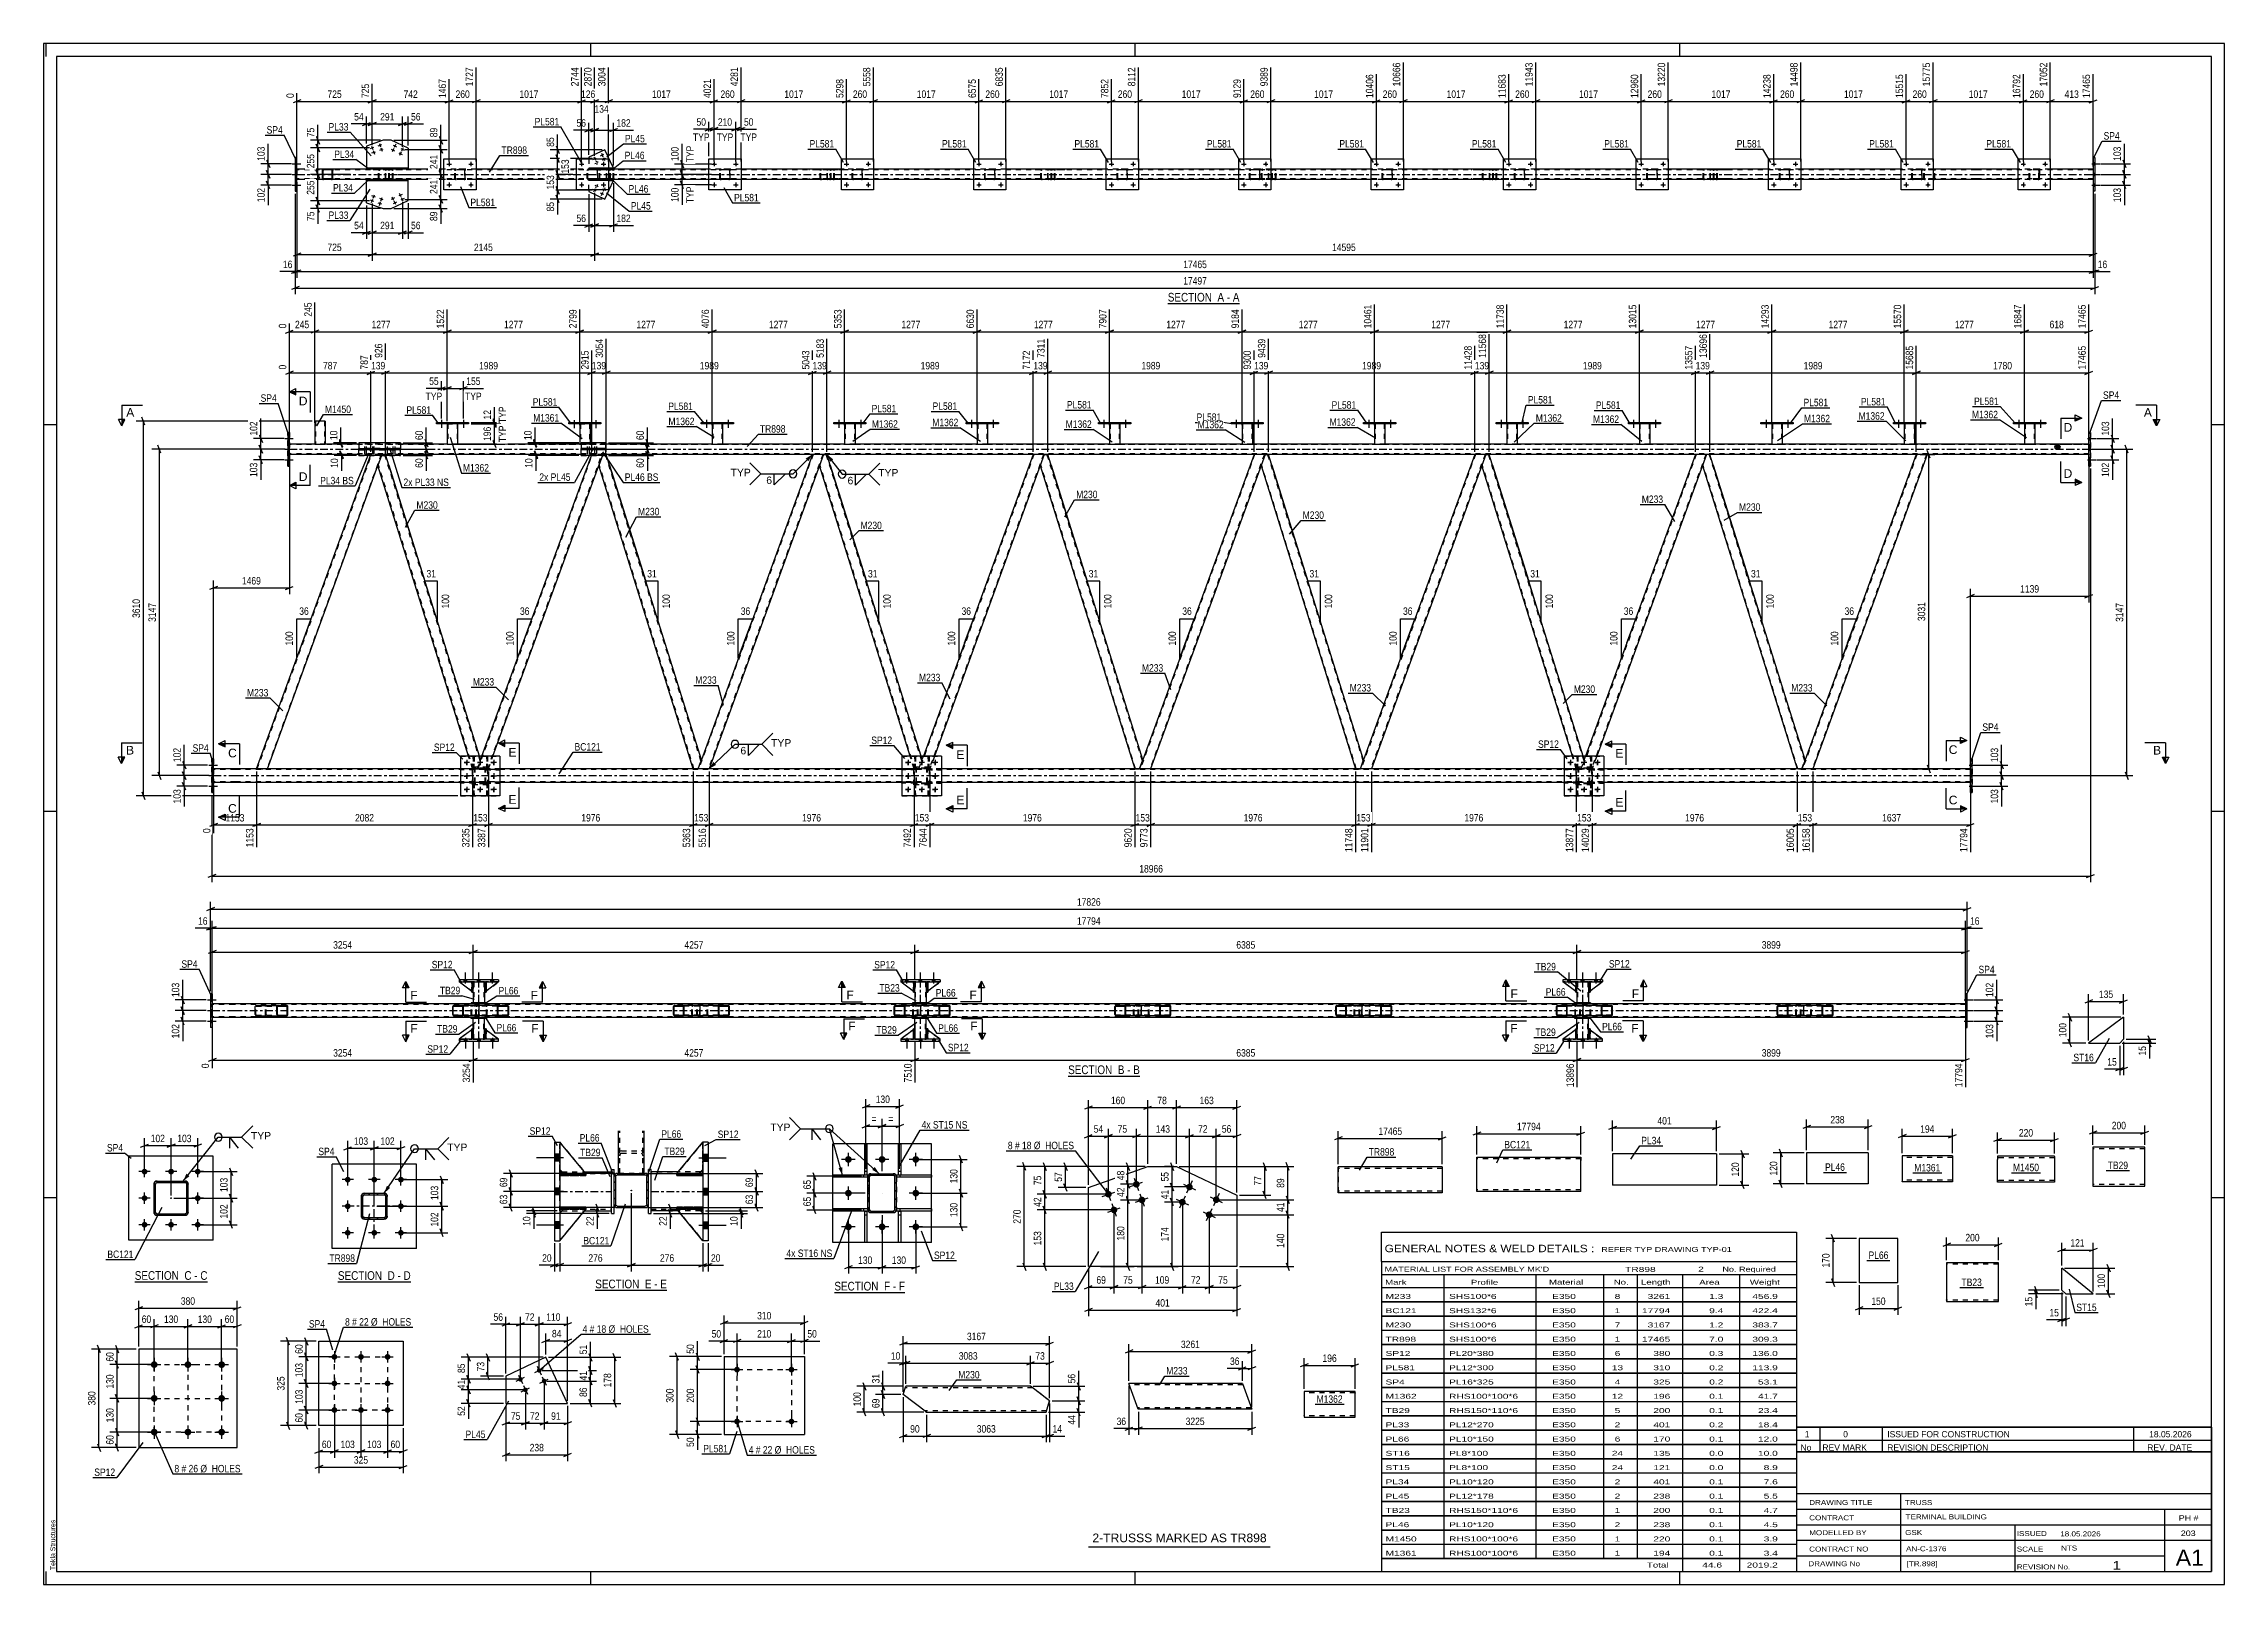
# Model space of a CAD drawing. Header units: millimetres. Extents: x 0 to 841, y 0 to 594.
import ezdxf

# ---------------------------------------------------------------- set-up
doc = ezdxf.new("R2010")
doc.units = ezdxf.units.MM
doc.linetypes.add('DXK_LINE_DOT2', pattern=[3.9198, 1.9599, -1.9599])
doc.linetypes.add('DXK_LINE_DOT3', pattern=[5.9187, 2.979, -0.9799, 0.9799, -0.9799])
doc.styles.add('Arial', font='ARIAL.TTF', dxfattribs={"height": 0.2})
doc.styles.add('Arial Narrow', font='ARIALN.TTF', dxfattribs={"height": 0.2})

# ---------------------------------------------------------------- blocks, each defined once
blk = doc.blocks.new('Unknown-275727060-1137')
at = {"color": 5, "linetype": 'Continuous'}
for p, q in [((841, 594), (0, 594)), ((0, 594), (0, 0)), ((1, 589), (1, 594)), ((836, 589), (5, 589)), ((5, 589), (5, 5)), ((211, 589), (211, 594)), ((421, 589), (421, 594)), ((631, 589), (631, 594)), ((836, 5), (836, 589)), ((841, 0), (841, 594)), ((5, 447), (0, 447)), ((841, 447), (836, 447)), ((5, 298), (0, 298)), ((841, 298), (836, 298)), ((5, 149), (0, 149)), ((841, 149), (836, 149)), ((0, 0), (841, 0)), ((1, 0), (1, 5)), ((5, 5), (836, 5)), ((211, 0), (211, 5)), ((421, 0), (421, 5)), ((631, 0), (631, 5))]:
    blk.add_line(p, q, dxfattribs=at)
at = {"color": 174, "linetype": 'Continuous', "style": 'Arial'}
blk.add_text('Tekla Structures', height=1.9102, rotation=90, dxfattribs=at).set_placement((4.5, 5.5))
blk = doc.blocks.new('Unknown-275727060-19 - 4978')
at = {"color": 6, "linetype": 'Continuous'}
blk.add_line((212.73, 113.4), (240.37, 113.4), dxfattribs=at)
at = {"color": 0, "linetype": 'Continuous'}
blk.add_wipeout([(230.83, 114.15), (230.83, 117.65), (212.73, 117.65), (212.73, 114.15)], dxfattribs=at)
blk.add_wipeout([(234.44, 114.15), (234.44, 117.65), (231.88, 117.65), (231.88, 114.15)], dxfattribs=at)
at = {"color": 7, "linetype": 'Continuous', "style": 'Arial Narrow'}
blk.add_text('SECTION ', height=3.34, dxfattribs=at).set_placement((212.73, 114.15))
at = {"color": 0, "linetype": 'Continuous'}
blk.add_wipeout([(236.77, 114.15), (236.77, 117.65), (235.49, 117.65), (235.49, 114.15)], dxfattribs=at)
blk.add_wipeout([(240.37, 114.15), (240.37, 117.65), (237.82, 117.65), (237.82, 114.15)], dxfattribs=at)
at = {"color": 7, "linetype": 'Continuous', "style": 'Arial Narrow'}
for s, p in [('E', (231.88, 114.15)), ('-', (235.49, 114.15)), ('E', (237.82, 114.15))]:
    blk.add_text(s, height=3.34, dxfattribs=at).set_placement(p)
blk = doc.blocks.new('Unknown-275727060-11 - 3346')
at = {"color": 6, "linetype": 'Continuous'}
blk.add_line((433.53, 493.81), (461.17, 493.81), dxfattribs=at)
at = {"color": 0, "linetype": 'Continuous'}
blk.add_wipeout([(451.64, 494.56), (451.64, 498.06), (433.53, 498.06), (433.53, 494.56)], dxfattribs=at)
blk.add_wipeout([(455.24, 494.56), (455.24, 498.06), (452.69, 498.06), (452.69, 494.56)], dxfattribs=at)
at = {"color": 7, "linetype": 'Continuous', "style": 'Arial Narrow'}
blk.add_text('SECTION ', height=3.34, dxfattribs=at).set_placement((433.53, 494.56))
at = {"color": 0, "linetype": 'Continuous'}
blk.add_wipeout([(457.57, 494.56), (457.57, 498.06), (456.29, 498.06), (456.29, 494.56)], dxfattribs=at)
blk.add_wipeout([(461.17, 494.56), (461.17, 498.06), (458.62, 498.06), (458.62, 494.56)], dxfattribs=at)
at = {"color": 7, "linetype": 'Continuous', "style": 'Arial Narrow'}
for s, p in [('A', (452.69, 494.56)), ('A', (458.62, 494.56)), ('-', (456.29, 494.56))]:
    blk.add_text(s, height=3.34, dxfattribs=at).set_placement(p)
blk = doc.blocks.new('Unknown-275727060-12 - 3899')
at = {"color": 6, "linetype": 'Continuous'}
blk.add_line((395.1, 195.98), (422.75, 195.98), dxfattribs=at)
at = {"color": 0, "linetype": 'Continuous'}
blk.add_wipeout([(413.21, 196.73), (413.21, 200.23), (395.1, 200.23), (395.1, 196.73)], dxfattribs=at)
blk.add_wipeout([(416.81, 196.73), (416.81, 200.23), (414.26, 200.23), (414.26, 196.73)], dxfattribs=at)
at = {"color": 7, "linetype": 'Continuous', "style": 'Arial Narrow'}
blk.add_text('SECTION ', height=3.34, dxfattribs=at).set_placement((395.1, 196.73))
at = {"color": 0, "linetype": 'Continuous'}
blk.add_wipeout([(419.14, 196.73), (419.14, 200.23), (417.86, 200.23), (417.86, 196.73)], dxfattribs=at)
blk.add_wipeout([(422.75, 196.73), (422.75, 200.23), (420.19, 200.23), (420.19, 196.73)], dxfattribs=at)
at = {"color": 7, "linetype": 'Continuous', "style": 'Arial Narrow'}
for s, p in [('B', (414.26, 196.73)), ('-', (417.86, 196.73)), ('B', (420.19, 196.73))]:
    blk.add_text(s, height=3.34, dxfattribs=at).set_placement(p)
blk = doc.blocks.new('Unknown-275727060-13 - 4694')
at = {"color": 6, "linetype": 'Continuous'}
blk.add_line((35.14, 116.66), (63.21, 116.66), dxfattribs=at)
at = {"color": 0, "linetype": 'Continuous'}
blk.add_wipeout([(53.24, 117.41), (53.24, 120.91), (35.14, 120.91), (35.14, 117.41)], dxfattribs=at)
blk.add_wipeout([(57.06, 117.41), (57.06, 120.91), (54.29, 120.91), (54.29, 117.41)], dxfattribs=at)
at = {"color": 7, "linetype": 'Continuous', "style": 'Arial Narrow'}
blk.add_text('SECTION ', height=3.34, dxfattribs=at).set_placement((35.14, 117.41))
at = {"color": 0, "linetype": 'Continuous'}
blk.add_wipeout([(59.39, 117.41), (59.39, 120.91), (58.11, 120.91), (58.11, 117.41)], dxfattribs=at)
blk.add_wipeout([(63.21, 117.41), (63.21, 120.91), (60.44, 120.91), (60.44, 117.41)], dxfattribs=at)
at = {"color": 7, "linetype": 'Continuous', "style": 'Arial Narrow'}
for s, p in [('C', (54.29, 117.41)), ('-', (58.11, 117.41)), ('C', (60.44, 117.41))]:
    blk.add_text(s, height=3.34, dxfattribs=at).set_placement(p)
blk = doc.blocks.new('Unknown-275727060-14 - 4844')
at = {"color": 6, "linetype": 'Continuous'}
blk.add_line((113.49, 116.64), (141.56, 116.64), dxfattribs=at)
at = {"color": 0, "linetype": 'Continuous'}
blk.add_wipeout([(131.6, 117.39), (131.6, 120.89), (113.49, 120.89), (113.49, 117.39)], dxfattribs=at)
blk.add_wipeout([(135.42, 117.39), (135.42, 120.89), (132.65, 120.89), (132.65, 117.39)], dxfattribs=at)
at = {"color": 7, "linetype": 'Continuous', "style": 'Arial Narrow'}
blk.add_text('SECTION ', height=3.34, dxfattribs=at).set_placement((113.49, 117.39))
at = {"color": 0, "linetype": 'Continuous'}
blk.add_wipeout([(137.74, 117.39), (137.74, 120.89), (136.47, 120.89), (136.47, 117.39)], dxfattribs=at)
blk.add_wipeout([(141.56, 117.39), (141.56, 120.89), (138.79, 120.89), (138.79, 117.39)], dxfattribs=at)
at = {"color": 7, "linetype": 'Continuous', "style": 'Arial Narrow'}
for s, p in [('D', (132.65, 117.39)), ('-', (136.47, 117.39)), ('D', (138.79, 117.39))]:
    blk.add_text(s, height=3.34, dxfattribs=at).set_placement(p)
blk = doc.blocks.new('Unknown-275727060-17 - 4305')
at = {"color": 6, "linetype": 'Continuous'}
blk.add_line((304.95, 112.55), (332.17, 112.55), dxfattribs=at)
at = {"color": 0, "linetype": 'Continuous'}
blk.add_wipeout([(323.06, 113.3), (323.06, 116.8), (304.95, 116.8), (304.95, 113.3)], dxfattribs=at)
blk.add_wipeout([(326.45, 113.3), (326.45, 116.8), (324.11, 116.8), (324.11, 113.3)], dxfattribs=at)
at = {"color": 7, "linetype": 'Continuous', "style": 'Arial Narrow'}
blk.add_text('SECTION ', height=3.34, dxfattribs=at).set_placement((304.95, 113.3))
at = {"color": 0, "linetype": 'Continuous'}
blk.add_wipeout([(328.78, 113.3), (328.78, 116.8), (327.5, 116.8), (327.5, 113.3)], dxfattribs=at)
blk.add_wipeout([(332.17, 113.3), (332.17, 116.8), (329.83, 116.8), (329.83, 113.3)], dxfattribs=at)
at = {"color": 7, "linetype": 'Continuous', "style": 'Arial Narrow'}
for s, p in [('F', (324.11, 113.3)), ('-', (327.5, 113.3)), ('F', (329.83, 113.3))]:
    blk.add_text(s, height=3.34, dxfattribs=at).set_placement(p)
blk = doc.blocks.new('Part-275727060-5517 - 5511')
at = {"color": 2, "linetype": 'Continuous'}
for p, q in [((703.68, 166.36), (679.9, 166.36)), ((679.9, 166.36), (679.9, 154.36)), ((703.68, 166.36), (703.68, 154.36)), ((703.68, 154.36), (679.9, 154.36))]:
    blk.add_line(p, q, dxfattribs=at)
blk = doc.blocks.new('Part-275727060-5070 - 4978')
at = {"color": 2, "linetype": 'Continuous'}
for p, q in [((244.24, 158.4), (244.24, 158.4)), ((244.24, 158.4), (244.24, 157.6)), ((244.24, 157.6), (254.24, 157.6)), ((254.24, 158.4), (245.48, 158.4)), ((254.24, 158.4), (254.24, 158.4)), ((254.24, 158.4), (254.24, 157.6))]:
    blk.add_line(p, q, dxfattribs=at)
at = {"color": 7, "linetype": 'DXK_LINE_DOT2'}
for p, q in [((245.48, 158.4), (244.24, 158.4)), ((252.74, 158.4), (244.24, 158.4)), ((244.24, 157.6), (252.74, 157.6)), ((252.74, 158.4), (254.24, 158.4)), ((252.74, 158.4), (252.74, 157.6)), ((252.74, 157.6), (254.24, 157.6)), ((254.24, 158.4), (254.24, 158.4))]:
    blk.add_line(p, q, dxfattribs=at)
blk = doc.blocks.new('Part-275727060-4988 - 4978')
at = {"color": 7, "linetype": 'DXK_LINE_DOT2'}
for p, q in [((221.64, 158.45), (221.64, 174.8)), ((222.24, 158.45), (222.24, 174.8)), ((231.04, 158.45), (231.04, 174.8)), ((231.64, 158.45), (231.64, 174.8)), ((221.73, 165.97), (221.64, 165.26)), ((221.99, 166.58), (221.73, 165.97)), ((222.38, 166.98), (221.99, 166.58)), ((222.24, 165.26), (222.28, 165.62)), ((222.28, 165.62), (222.41, 165.92)), ((222.84, 167.12), (222.38, 166.98)), ((222.41, 165.92), (222.61, 166.12)), ((222.61, 166.12), (222.84, 166.19)), ((222.84, 167.12), (230.44, 167.12)), ((222.84, 166.19), (230.44, 166.19)), ((230.9, 166.98), (230.44, 167.12)), ((230.44, 166.19), (230.67, 166.12)), ((230.67, 166.12), (230.86, 165.92)), ((230.86, 165.92), (230.99, 165.62)), ((231.28, 166.58), (230.9, 166.98)), ((230.99, 165.62), (231.04, 165.26)), ((231.54, 165.97), (231.28, 166.58)), ((231.64, 165.26), (231.54, 165.97)), ((221.64, 158.45), (231.64, 158.45))]:
    blk.add_line(p, q, dxfattribs=at)
blk = doc.blocks.new('Part-275727060-4991 - 4978')
at = {"color": 2, "linetype": 'Continuous'}
for p, q in [((221.64, 158.45), (221.64, 174.8)), ((231.64, 158.45), (231.64, 174.8))]:
    blk.add_line(p, q, dxfattribs=at)
at = {"color": 7, "linetype": 'DXK_LINE_DOT2'}
for p, q in [((222.24, 158.45), (222.24, 174.8)), ((231.04, 158.45), (231.04, 174.8)), ((231.64, 158.45), (221.64, 158.45))]:
    blk.add_line(p, q, dxfattribs=at)
blk = doc.blocks.new('Bolt-275727060-5002 - 4978')
at = {"linetype": 'Continuous'}
for points in [[(256.24, 163.2), (256.24, 165.8), (254.24, 165.8), (254.24, 163.2)], [(256.24, 163.2), (256.24, 165.8), (254.24, 165.8), (254.24, 163.2)], [(256.24, 163.2), (256.24, 165.8), (254.24, 165.8), (254.24, 163.2)], [(256.24, 150.2), (256.24, 152.8), (254.24, 152.8), (254.24, 150.2)], [(256.24, 150.2), (256.24, 152.8), (254.24, 152.8), (254.24, 150.2)], [(256.24, 137.2), (256.24, 139.8), (254.24, 139.8), (254.24, 137.2)], [(256.24, 137.2), (256.24, 139.8), (254.24, 139.8), (254.24, 137.2)], [(256.24, 137.2), (256.24, 139.8), (254.24, 139.8), (254.24, 137.2)]]:
    blk.add_hatch(color=1, dxfattribs=at).paths.add_polyline_path(points)
at = {"color": 1, "linetype": 'Continuous'}
for p, q in [((252.74, 164.5), (263.24, 164.5)), ((252.74, 164.5), (263.24, 164.5)), ((252.74, 164.5), (263.24, 164.5)), ((254.24, 165.8), (256.24, 165.8)), ((254.24, 165.8), (256.24, 165.8)), ((254.24, 165.8), (256.24, 165.8)), ((254.24, 163.2), (256.24, 163.2)), ((254.24, 163.2), (256.24, 163.2)), ((254.24, 163.2), (256.24, 163.2)), ((252.74, 151.5), (263.24, 151.5)), ((252.74, 151.5), (263.24, 151.5)), ((254.24, 152.8), (256.24, 152.8)), ((254.24, 152.8), (256.24, 152.8)), ((254.24, 150.2), (256.24, 150.2)), ((254.24, 150.2), (256.24, 150.2)), ((252.74, 138.5), (263.24, 138.5)), ((252.74, 138.5), (263.24, 138.5)), ((252.74, 138.5), (263.24, 138.5)), ((254.24, 139.8), (256.24, 139.8)), ((254.24, 139.8), (256.24, 139.8)), ((254.24, 139.8), (256.24, 139.8)), ((254.24, 137.2), (256.24, 137.2)), ((254.24, 137.2), (256.24, 137.2)), ((254.24, 137.2), (256.24, 137.2))]:
    blk.add_line(p, q, dxfattribs=at)
blk = doc.blocks.new('Part-275727060-5019 - 4978')
at = {"linetype": 'Continuous'}
h = blk.add_hatch(dxfattribs=at)
h.set_pattern_fill('', scale=0.7, style=0, pattern_type=0)
h.set_pattern_definition([(45, (232.495, 145.3366), (-1.57154, 1.57154), [])])
h.paths.add_polyline_path([(232.04, 145.25), (232.5, 145.34), (232.88, 145.6), (233.14, 145.99), (233.24, 146.45), (233.24, 157.25), (233.14, 157.7), (232.88, 158.09), (232.5, 158.35), (232.04, 158.45), (221.24, 158.45), (220.78, 158.35), (220.39, 158.09), (220.13, 157.7), (220.04, 157.25), (220.04, 146.45), (220.13, 145.99), (220.39, 145.6), (220.78, 145.34), (221.24, 145.25)])
h.paths.add_polyline_path([(221.24, 145.85), (221.01, 145.89), (220.81, 146.02), (220.68, 146.22), (220.64, 146.45), (220.64, 157.25), (220.68, 157.47), (220.81, 157.67), (221.01, 157.8), (221.24, 157.85), (232.04, 157.85), (232.27, 157.8), (232.46, 157.67), (232.59, 157.47), (232.64, 157.25), (232.64, 146.45), (232.59, 146.22), (232.46, 146.02), (232.27, 145.89), (232.04, 145.85)])
blk.add_hatch(color=30, dxfattribs=at).paths.add_polyline_path([(226.64, 151.75, -1), (226.64, 151.95, -1)])
at = {"color": 2, "linetype": 'Continuous'}
for p, q in [((220.13, 157.7), (220.04, 157.25)), ((220.04, 146.45), (220.04, 157.25)), ((220.64, 157.25), (220.68, 157.47)), ((220.64, 146.45), (220.64, 157.25)), ((220.68, 157.47), (220.81, 157.67)), ((221.24, 158.45), (220.78, 158.35)), ((220.81, 157.67), (221.01, 157.8)), ((221.01, 157.8), (221.24, 157.85)), ((221.24, 158.45), (232.04, 158.45)), ((221.24, 157.85), (232.04, 157.85)), ((232.5, 158.35), (232.04, 158.45)), ((232.04, 157.85), (232.27, 157.8)), ((232.27, 157.8), (232.46, 157.67)), ((232.46, 157.67), (232.59, 157.47)), ((232.59, 157.47), (232.64, 157.25)), ((232.64, 146.45), (232.64, 157.25)), ((233.24, 157.25), (233.14, 157.7)), ((233.24, 146.45), (233.24, 157.25)), ((220.04, 146.45), (220.13, 145.99)), ((220.68, 146.22), (220.64, 146.45)), ((220.81, 146.02), (220.68, 146.22)), ((220.78, 145.34), (221.24, 145.25)), ((221.01, 145.89), (220.81, 146.02)), ((221.24, 145.85), (221.01, 145.89)), ((221.24, 145.85), (232.04, 145.85)), ((221.24, 145.25), (232.04, 145.25)), ((232.27, 145.89), (232.04, 145.85)), ((232.04, 145.25), (232.5, 145.34)), ((232.46, 146.02), (232.27, 145.89)), ((232.59, 146.22), (232.46, 146.02)), ((232.64, 146.45), (232.59, 146.22)), ((233.14, 145.99), (233.24, 146.45))]:
    blk.add_line(p, q, dxfattribs=at)
at = {"color": 7, "linetype": 'DXK_LINE_DOT3'}
blk.add_line((226.64, 151.85), (226.64, 151.85), dxfattribs=at)
at = {"color": 30, "linetype": 'DXK_LINE_DOT3'}
blk.add_line((226.64, 151.85), (226.64, 151.85), dxfattribs=at)
at = {"color": 30, "linetype": 'Continuous'}
blk.add_circle((226.64, 151.85), 0.1, dxfattribs=at)
at = {"color": 2, "linetype": 'Continuous'}
for centre, start, end in [((221.24, 157.25), 112.5, 157.5), ((232.04, 157.25), 22.5, 67.5), ((221.24, 146.45), 202.5, 247.5), ((232.04, 146.45), 292.5, 337.5)]:
    blk.add_arc(centre, 1.2, start, end, dxfattribs=at)
blk = doc.blocks.new('Bolt-275727060-5003 - 4978')
at = {"linetype": 'Continuous'}
for points in [[(199.04, 163.2), (199.04, 165.8), (197.04, 165.8), (197.04, 163.2)], [(199.04, 163.2), (199.04, 165.8), (197.04, 165.8), (197.04, 163.2)], [(199.04, 163.2), (199.04, 165.8), (197.04, 165.8), (197.04, 163.2)], [(199.04, 150.2), (199.04, 152.8), (197.04, 152.8), (197.04, 150.2)], [(199.04, 150.2), (199.04, 152.8), (197.04, 152.8), (197.04, 150.2)], [(199.04, 137.2), (199.04, 139.8), (197.04, 139.8), (197.04, 137.2)], [(199.04, 137.2), (199.04, 139.8), (197.04, 139.8), (197.04, 137.2)], [(199.04, 137.2), (199.04, 139.8), (197.04, 139.8), (197.04, 137.2)]]:
    blk.add_hatch(color=1, dxfattribs=at).paths.add_polyline_path(points)
at = {"color": 1, "linetype": 'Continuous'}
for p, q in [((200.54, 164.5), (190.04, 164.5)), ((200.54, 164.5), (190.04, 164.5)), ((200.54, 164.5), (190.04, 164.5)), ((199.04, 165.8), (197.04, 165.8)), ((199.04, 165.8), (197.04, 165.8)), ((199.04, 165.8), (197.04, 165.8)), ((199.04, 163.2), (197.04, 163.2)), ((199.04, 163.2), (197.04, 163.2)), ((199.04, 163.2), (197.04, 163.2)), ((200.54, 151.5), (190.04, 151.5)), ((200.54, 151.5), (190.04, 151.5)), ((199.04, 152.8), (197.04, 152.8)), ((199.04, 152.8), (197.04, 152.8)), ((199.04, 150.2), (197.04, 150.2)), ((199.04, 150.2), (197.04, 150.2)), ((200.54, 138.5), (190.04, 138.5)), ((200.54, 138.5), (190.04, 138.5)), ((200.54, 138.5), (190.04, 138.5)), ((199.04, 139.8), (197.04, 139.8)), ((199.04, 139.8), (197.04, 139.8)), ((199.04, 139.8), (197.04, 139.8)), ((199.04, 137.2), (197.04, 137.2)), ((199.04, 137.2), (197.04, 137.2)), ((199.04, 137.2), (197.04, 137.2))]:
    blk.add_line(p, q, dxfattribs=at)
blk = doc.blocks.new('Part-275727060-5036 - 4978')
at = {"color": 2, "linetype": 'Continuous'}
for p, q in [((199.04, 170.5), (199.04, 170.5)), ((209.04, 158.39), (199.04, 170.5)), ((200.53, 158.4), (199.04, 159.89)), ((207.79, 158.39), (209.04, 158.39)), ((209.04, 158.39), (209.04, 158.39))]:
    blk.add_line(p, q, dxfattribs=at)
at = {"color": 7, "linetype": 'DXK_LINE_DOT2'}
for p, q in [((199.04, 170.5), (209.04, 158.39)), ((199.04, 170.5), (199.04, 170.5)), ((199.04, 159.89), (199.04, 170.5)), ((200.54, 158.39), (199.04, 159.89)), ((200.54, 158.39), (200.53, 158.4)), ((209.04, 158.39), (200.54, 158.39)), ((200.54, 158.39), (200.54, 158.39)), ((200.54, 158.39), (207.79, 158.39))]:
    blk.add_line(p, q, dxfattribs=at)
at = {"color": 7, "linetype": 'DXK_LINE_DOT3'}
for p, q in [((199.04, 158.39), (199.04, 170.5)), ((209.04, 158.39), (199.04, 158.39))]:
    blk.add_line(p, q, dxfattribs=at)
blk = doc.blocks.new('Part-275727060-5120 - 4978')
at = {"color": 2, "linetype": 'Continuous'}
for p, q in [((244.24, 158.39), (254.24, 170.5)), ((252.75, 158.4), (254.24, 159.89)), ((245.48, 158.39), (244.24, 158.39)), ((244.24, 158.39), (244.24, 158.39))]:
    blk.add_line(p, q, dxfattribs=at)
at = {"color": 7, "linetype": 'DXK_LINE_DOT2'}
for p, q in [((244.24, 158.39), (254.24, 170.5)), ((254.24, 159.89), (254.24, 170.5)), ((254.24, 170.5), (254.24, 170.5)), ((252.74, 158.39), (254.24, 159.89)), ((252.74, 158.39), (244.24, 158.39)), ((252.74, 158.39), (245.48, 158.39)), ((252.74, 158.39), (252.75, 158.4)), ((252.74, 158.39), (252.74, 158.39))]:
    blk.add_line(p, q, dxfattribs=at)
at = {"color": 7, "linetype": 'DXK_LINE_DOT3'}
for p, q in [((254.24, 158.39), (254.24, 170.5)), ((244.24, 158.39), (254.24, 158.39))]:
    blk.add_line(p, q, dxfattribs=at)
blk = doc.blocks.new('Part-275727060-5037 - 4978')
at = {"color": 7, "linetype": 'DXK_LINE_DOT2'}
for p, q in [((199.04, 145.4), (200.54, 145.4)), ((209.04, 145.4), (199.04, 145.4)), ((199.04, 145.4), (199.04, 145.4)), ((199.04, 145.4), (199.04, 144.6)), ((199.04, 145.4), (199.04, 144.6)), ((200.54, 144.6), (199.04, 144.6)), ((199.04, 144.6), (209.04, 144.6)), ((199.04, 144.6), (199.04, 144.6)), ((200.54, 145.4), (209.04, 145.4)), ((200.54, 145.4), (200.54, 144.6)), ((209.04, 144.6), (200.54, 144.6)), ((209.04, 145.4), (209.04, 144.6))]:
    blk.add_line(p, q, dxfattribs=at)
blk = doc.blocks.new('Part-275727060-5038 - 4978')
at = {"color": 7, "linetype": 'DXK_LINE_DOT2'}
for p, q in [((199.04, 158.4), (200.54, 158.4)), ((209.04, 158.4), (199.04, 158.4)), ((199.04, 158.4), (199.04, 158.4)), ((199.04, 158.4), (199.04, 157.6)), ((199.04, 158.4), (199.04, 157.6)), ((200.54, 157.6), (199.04, 157.6)), ((199.04, 157.6), (209.04, 157.6)), ((199.04, 157.6), (199.04, 157.6)), ((200.54, 158.4), (209.04, 158.4)), ((200.54, 158.4), (200.54, 157.6)), ((209.04, 157.6), (200.54, 157.6)), ((209.04, 158.4), (209.04, 157.6))]:
    blk.add_line(p, q, dxfattribs=at)
at = {"color": 7, "linetype": 'DXK_LINE_DOT3'}
for p, q in [((199.04, 158), (209.04, 158)), ((209.04, 158), (199.04, 158))]:
    blk.add_line(p, q, dxfattribs=at)
blk = doc.blocks.new('Part-275727060-5039 - 4978')
at = {"color": 2, "linetype": 'Continuous'}
for p, q in [((199.04, 144.6), (199.04, 145.4)), ((209.04, 145.4), (199.04, 145.4)), ((209.04, 144.6), (199.04, 144.6)), ((199.04, 144.6), (199.04, 144.6)), ((209.04, 144.6), (209.04, 145.4))]:
    blk.add_line(p, q, dxfattribs=at)
at = {"color": 7, "linetype": 'DXK_LINE_DOT2'}
for p, q in [((200.54, 145.4), (199.04, 145.4)), ((199.04, 144.6), (200.54, 144.6)), ((200.54, 144.6), (200.54, 145.4)), ((209.04, 145.4), (200.54, 145.4)), ((200.54, 144.6), (209.04, 144.6))]:
    blk.add_line(p, q, dxfattribs=at)
at = {"color": 7, "linetype": 'DXK_LINE_DOT3'}
for p, q in [((199.04, 145), (209.04, 145)), ((209.04, 145), (199.04, 145))]:
    blk.add_line(p, q, dxfattribs=at)
blk = doc.blocks.new('Part-275727060-5040 - 4978')
at = {"color": 2, "linetype": 'Continuous'}
for p, q in [((199.04, 157.6), (199.04, 158.4)), ((199.04, 158.4), (207.79, 158.4)), ((209.04, 157.6), (199.04, 157.6)), ((199.04, 157.6), (199.04, 157.6)), ((209.04, 158.4), (209.03, 158.4)), ((209.04, 157.6), (209.04, 158.4))]:
    blk.add_line(p, q, dxfattribs=at)
at = {"color": 7, "linetype": 'DXK_LINE_DOT2'}
for p, q in [((200.54, 158.4), (199.04, 158.4)), ((199.04, 157.6), (200.54, 157.6)), ((200.54, 157.6), (200.54, 158.4)), ((200.54, 158.4), (209.03, 158.4)), ((200.54, 157.6), (209.04, 157.6))]:
    blk.add_line(p, q, dxfattribs=at)
blk = doc.blocks.new('Part-275727060-5045 - 4978')
at = {"color": 2, "linetype": 'Continuous'}
for p, q in [((197.04, 170.5), (199.04, 170.5)), ((197.04, 170.5), (197.04, 132.5)), ((199.04, 170.5), (199.04, 132.5)), ((197.04, 132.5), (199.04, 132.5))]:
    blk.add_line(p, q, dxfattribs=at)
blk = doc.blocks.new('Part-275727060-5062 - 4978')
at = {"color": 2, "linetype": 'Continuous'}
for p, q in [((256.24, 170.5), (254.24, 170.5)), ((254.24, 170.5), (254.24, 132.5)), ((256.24, 170.5), (256.24, 132.5)), ((256.24, 132.5), (254.24, 132.5))]:
    blk.add_line(p, q, dxfattribs=at)
blk = doc.blocks.new('Part-275727060-5121 - 4978')
at = {"color": 7, "linetype": 'DXK_LINE_DOT2'}
for p, q in [((244.24, 144.6), (244.24, 145.4)), ((244.24, 145.4), (252.74, 145.4)), ((254.24, 145.4), (244.24, 145.4)), ((252.74, 144.6), (244.24, 144.6)), ((244.24, 144.6), (254.24, 144.6)), ((252.74, 144.6), (252.74, 145.4)), ((252.74, 145.4), (254.24, 145.4)), ((254.24, 144.6), (252.74, 144.6)), ((254.24, 144.6), (254.24, 145.4)), ((254.24, 144.6), (254.24, 145.4)), ((254.24, 145.4), (254.24, 145.4)), ((254.24, 144.6), (254.24, 144.6))]:
    blk.add_line(p, q, dxfattribs=at)
at = {"color": 7, "linetype": 'DXK_LINE_DOT3'}
for p, q in [((254.24, 145), (244.24, 145)), ((244.24, 145), (254.24, 145))]:
    blk.add_line(p, q, dxfattribs=at)
blk = doc.blocks.new('Part-275727060-5068 - 4978')
at = {"color": 7, "linetype": 'DXK_LINE_DOT2'}
for p, q in [((244.24, 157.6), (244.24, 158.4)), ((244.24, 158.4), (252.74, 158.4)), ((254.24, 158.4), (244.24, 158.4)), ((252.74, 157.6), (244.24, 157.6)), ((244.24, 157.6), (254.24, 157.6)), ((252.74, 157.6), (252.74, 158.4)), ((252.74, 158.4), (254.24, 158.4)), ((254.24, 157.6), (252.74, 157.6)), ((254.24, 157.6), (254.24, 158.4)), ((254.24, 157.6), (254.24, 158.4)), ((254.24, 158.4), (254.24, 158.4)), ((254.24, 157.6), (254.24, 157.6))]:
    blk.add_line(p, q, dxfattribs=at)
at = {"color": 7, "linetype": 'DXK_LINE_DOT3'}
for p, q in [((254.24, 158), (244.24, 158)), ((244.24, 158), (254.24, 158))]:
    blk.add_line(p, q, dxfattribs=at)
blk = doc.blocks.new('Part-275727060-5069 - 4978')
at = {"color": 2, "linetype": 'Continuous'}
for p, q in [((244.24, 145.4), (254.24, 145.4)), ((244.24, 145.4), (244.24, 144.6)), ((254.24, 144.6), (244.24, 144.6)), ((254.24, 145.4), (254.24, 145.4)), ((254.24, 144.6), (254.24, 145.4))]:
    blk.add_line(p, q, dxfattribs=at)
at = {"color": 7, "linetype": 'DXK_LINE_DOT2'}
for p, q in [((252.74, 145.4), (244.24, 145.4)), ((244.24, 144.6), (252.74, 144.6)), ((254.24, 145.4), (252.74, 145.4)), ((252.74, 145.4), (252.74, 144.6)), ((252.74, 144.6), (254.24, 144.6)), ((254.24, 145.4), (254.24, 145.4))]:
    blk.add_line(p, q, dxfattribs=at)
blk = doc.blocks.new('Part-275727060-5071 - 4978')
at = {"color": 7, "linetype": 'DXK_LINE_DOT2'}
for p, q in [((200.54, 144.59), (199.04, 143.09)), ((199.04, 132.5), (209.04, 144.59)), ((199.04, 143.09), (200.54, 144.59)), ((209.04, 144.59), (199.04, 132.5)), ((199.04, 143.09), (199.04, 132.5)), ((209.04, 144.59), (200.54, 144.59)), ((200.54, 144.59), (200.54, 144.59)), ((200.54, 144.59), (209.04, 144.59)), ((209.04, 144.59), (209.04, 144.59))]:
    blk.add_line(p, q, dxfattribs=at)
at = {"color": 7, "linetype": 'DXK_LINE_DOT3'}
for p, q in [((209.04, 144.59), (199.04, 144.59)), ((199.04, 144.59), (199.04, 132.5))]:
    blk.add_line(p, q, dxfattribs=at)
blk = doc.blocks.new('Part-275727060-5072 - 4978')
at = {"color": 2, "linetype": 'Continuous'}
for p, q in [((200.54, 144.59), (199.04, 143.09)), ((199.04, 132.5), (209.04, 144.59)), ((209.04, 144.59), (200.54, 144.59)), ((200.54, 144.59), (200.54, 144.59)), ((209.04, 144.59), (209.04, 144.59))]:
    blk.add_line(p, q, dxfattribs=at)
at = {"color": 7, "linetype": 'DXK_LINE_DOT2'}
for p, q in [((199.04, 143.09), (200.54, 144.59)), ((199.04, 132.5), (209.04, 144.59)), ((199.04, 143.09), (199.04, 132.5)), ((200.54, 144.59), (209.04, 144.59))]:
    blk.add_line(p, q, dxfattribs=at)
at = {"color": 7, "linetype": 'DXK_LINE_DOT3'}
for p, q in [((209.04, 144.59), (199.04, 144.59)), ((199.04, 144.59), (199.04, 132.5))]:
    blk.add_line(p, q, dxfattribs=at)
blk = doc.blocks.new('Part-275727060-5073 - 4978')
at = {"color": 7, "linetype": 'DXK_LINE_DOT2'}
for p, q in [((199.04, 159.89), (199.04, 170.5)), ((199.04, 170.5), (209.04, 158.39)), ((199.04, 170.5), (209.04, 158.39)), ((200.54, 158.39), (199.04, 159.89)), ((200.54, 158.39), (199.04, 159.89)), ((209.04, 158.39), (200.54, 158.39)), ((200.54, 158.39), (200.54, 158.39)), ((200.54, 158.39), (209.04, 158.39)), ((209.04, 158.39), (209.04, 158.39))]:
    blk.add_line(p, q, dxfattribs=at)
at = {"color": 7, "linetype": 'DXK_LINE_DOT3'}
for p, q in [((199.04, 158.39), (199.04, 170.5)), ((209.04, 158.39), (199.04, 158.39))]:
    blk.add_line(p, q, dxfattribs=at)
blk = doc.blocks.new('Part-275727060-5081 - 4978')
at = {"color": 2, "linetype": 'Continuous'}
for p, q in [((244.74, 159), (234.24, 159)), ((254.24, 159), (253.35, 159)), ((244.72, 144), (234.24, 144)), ((254.24, 144), (253.33, 144))]:
    blk.add_line(p, q, dxfattribs=at)
at = {"color": 7, "linetype": 'DXK_LINE_DOT2'}
for p, q in [((234.24, 144), (234.24, 159)), ((254.24, 158.4), (234.24, 158.4)), ((253.35, 159), (244.74, 159)), ((254.24, 159), (254.24, 144)), ((234.24, 144.6), (254.24, 144.6)), ((253.33, 144), (244.72, 144))]:
    blk.add_line(p, q, dxfattribs=at)
at = {"color": 7, "linetype": 'DXK_LINE_DOT3'}
blk.add_line((234.24, 151.5), (254.24, 151.5), dxfattribs=at)
blk = doc.blocks.new('Part-275727060-5086 - 4978')
at = {"color": 2, "linetype": 'Continuous'}
for p, q in [((234.24, 160), (233.24, 160)), ((233.24, 157.24), (233.24, 160)), ((234.24, 143), (234.24, 160)), ((233.24, 143), (233.24, 146.45)), ((233.24, 143), (234.24, 143))]:
    blk.add_line(p, q, dxfattribs=at)
at = {"color": 7, "linetype": 'DXK_LINE_DOT2'}
blk.add_line((233.24, 146.45), (233.24, 157.24), dxfattribs=at)
at = {"color": 7, "linetype": 'DXK_LINE_DOT3'}
blk.add_line((233.74, 151.5), (233.74, 151.5), dxfattribs=at)
blk = doc.blocks.new('Part-275727060-5091 - 4978')
at = {"color": 2, "linetype": 'Continuous'}
for p, q in [((219.04, 143), (219.04, 160)), ((219.04, 160), (220.04, 160)), ((220.04, 157.25), (220.04, 160)), ((219.04, 143), (220.04, 143)), ((220.04, 143), (220.04, 146.44))]:
    blk.add_line(p, q, dxfattribs=at)
at = {"color": 7, "linetype": 'DXK_LINE_DOT3'}
blk.add_line((219.54, 151.5), (219.54, 151.5), dxfattribs=at)
at = {"color": 7, "linetype": 'DXK_LINE_DOT2'}
blk.add_line((220.04, 146.44), (220.04, 157.25), dxfattribs=at)
blk = doc.blocks.new('Part-275727060-5108 - 4978')
at = {"color": 2, "linetype": 'Continuous'}
for p, q in [((199.04, 159), (199.93, 159)), ((208.53, 159), (219.04, 159)), ((199.04, 144), (199.95, 144)), ((208.55, 144), (219.04, 144))]:
    blk.add_line(p, q, dxfattribs=at)
at = {"color": 7, "linetype": 'DXK_LINE_DOT2'}
for p, q in [((199.04, 144), (199.04, 159)), ((199.04, 158.4), (219.04, 158.4)), ((199.93, 159), (208.53, 159)), ((219.04, 144), (219.04, 159)), ((199.04, 144.6), (219.04, 144.6)), ((199.95, 144), (208.55, 144))]:
    blk.add_line(p, q, dxfattribs=at)
at = {"color": 7, "linetype": 'DXK_LINE_DOT3'}
blk.add_line((199.04, 151.5), (219.04, 151.5), dxfattribs=at)
blk = doc.blocks.new('Part-275727060-5111 - 4978')
at = {"color": 7, "linetype": 'DXK_LINE_DOT2'}
for p, q in [((244.24, 144.59), (252.74, 144.59)), ((254.24, 132.5), (244.24, 144.59)), ((244.24, 144.59), (244.24, 144.59)), ((252.74, 144.59), (244.24, 144.59)), ((244.24, 144.59), (254.24, 132.5)), ((252.74, 144.59), (254.24, 143.09)), ((252.74, 144.59), (252.74, 144.59)), ((254.24, 143.09), (252.74, 144.59)), ((254.24, 143.09), (254.24, 132.5))]:
    blk.add_line(p, q, dxfattribs=at)
at = {"color": 7, "linetype": 'DXK_LINE_DOT3'}
for p, q in [((244.24, 144.59), (254.24, 144.59)), ((254.24, 144.59), (254.24, 132.5))]:
    blk.add_line(p, q, dxfattribs=at)
blk = doc.blocks.new('Part-275727060-5114 - 4978')
at = {"color": 2, "linetype": 'Continuous'}
for p, q in [((244.24, 144.59), (244.24, 144.59)), ((252.74, 144.59), (244.24, 144.59)), ((254.24, 132.5), (244.24, 144.59)), ((252.74, 144.59), (252.74, 144.59)), ((252.74, 144.59), (254.24, 143.09))]:
    blk.add_line(p, q, dxfattribs=at)
at = {"color": 7, "linetype": 'DXK_LINE_DOT2'}
for p, q in [((244.24, 144.59), (252.74, 144.59)), ((254.24, 132.5), (244.24, 144.59)), ((252.74, 144.59), (254.24, 143.09)), ((254.24, 143.09), (254.24, 132.5))]:
    blk.add_line(p, q, dxfattribs=at)
at = {"color": 7, "linetype": 'DXK_LINE_DOT3'}
for p, q in [((244.24, 144.59), (254.24, 144.59)), ((254.24, 144.59), (254.24, 132.5))]:
    blk.add_line(p, q, dxfattribs=at)
blk = doc.blocks.new('Part-275727060-5117 - 4978')
at = {"color": 7, "linetype": 'DXK_LINE_DOT2'}
for p, q in [((254.24, 170.5), (244.24, 158.39)), ((244.24, 158.39), (254.24, 170.5)), ((254.24, 159.89), (254.24, 170.5)), ((252.74, 158.39), (254.24, 159.89)), ((252.74, 158.39), (254.24, 159.89)), ((244.24, 158.39), (252.74, 158.39)), ((244.24, 158.39), (244.24, 158.39)), ((252.74, 158.39), (244.24, 158.39)), ((252.74, 158.39), (252.74, 158.39))]:
    blk.add_line(p, q, dxfattribs=at)
at = {"color": 7, "linetype": 'DXK_LINE_DOT3'}
for p, q in [((254.24, 158.39), (254.24, 170.5)), ((244.24, 158.39), (254.24, 158.39))]:
    blk.add_line(p, q, dxfattribs=at)
blk = doc.blocks.new('Bolt-275727060-3352 - 3346')
at = {"linetype": 'Continuous'}
for points in [[(130.06, 554.99, -1), (129.38, 554.75, -1)], [(127.05, 553.92, -1), (126.37, 553.68, -1)], [(127.65, 552.22, -1), (126.97, 551.98, -1)], [(130.67, 553.29, -1), (129.99, 553.05, -1)]]:
    blk.add_hatch(color=1, dxfattribs=at).paths.add_polyline_path(points)
at = {"color": 1, "linetype": 'Continuous'}
for p, q in [((129.05, 554.63), (130.4, 555.11)), ((129.48, 555.55), (129.96, 554.19)), ((126.03, 553.56), (127.39, 554.04)), ((126.47, 554.48), (126.95, 553.12)), ((126.63, 551.86), (127.99, 552.34)), ((127.07, 552.78), (127.55, 551.42)), ((129.65, 552.93), (131, 553.41)), ((130.09, 553.85), (130.57, 552.49))]:
    blk.add_line(p, q, dxfattribs=at)
blk = doc.blocks.new('Bolt-275727060-3348 - 3346')
at = {"linetype": 'Continuous'}
for points in [[(212.83, 549.85, -1), (212.18, 549.54, -1)], [(215.72, 551.21, -1), (215.07, 550.91, -1)]]:
    blk.add_hatch(color=1, dxfattribs=at).paths.add_polyline_path(points)
at = {"color": 1, "linetype": 'Continuous'}
for p, q in [((211.85, 549.38), (213.15, 550)), ((212.19, 550.34), (212.81, 549.04)), ((212.62, 547.76), (213.05, 547.96)), ((212.96, 548.72), (213.17, 548.28)), ((213.58, 547.41), (213.37, 547.85)), ((213.92, 548.37), (213.49, 548.17)), ((214.74, 550.75), (216.05, 551.37)), ((215.09, 551.71), (215.7, 550.41)), ((215.51, 549.13), (215.95, 549.33)), ((215.86, 550.08), (216.06, 549.65)), ((216.47, 548.78), (216.27, 549.22)), ((216.82, 549.74), (216.38, 549.54))]:
    blk.add_line(p, q, dxfattribs=at)
blk = doc.blocks.new('Bolt-275727060-3349 - 3346')
at = {"linetype": 'Continuous'}
for points in [[(134.36, 534.06, -1), (135.01, 534.37, -1)], [(135.13, 532.43, -1), (135.78, 532.74, -1)], [(137.26, 535.43, -1), (137.91, 535.74, -1)], [(138.03, 533.8, -1), (138.68, 534.11, -1)]]:
    blk.add_hatch(color=1, dxfattribs=at).paths.add_polyline_path(points)
at = {"color": 1, "linetype": 'Continuous'}
for p, q in [((135.34, 534.52), (134.04, 533.91)), ((135, 533.56), (134.38, 534.87)), ((136.11, 532.9), (134.81, 532.28)), ((135.77, 531.94), (135.15, 533.24)), ((138.23, 535.89), (136.93, 535.27)), ((137.89, 534.93), (137.27, 536.23)), ((139, 534.26), (137.7, 533.65)), ((138.66, 533.3), (138.04, 534.61))]:
    blk.add_line(p, q, dxfattribs=at)
blk = doc.blocks.new('Bolt-275727060-3350 - 3346')
at = {"linetype": 'Continuous'}
for points in [[(126.37, 533.49, -1), (127.05, 533.25, -1)], [(126.97, 535.18, -1), (127.65, 534.94, -1)], [(129.38, 532.42, -1), (130.06, 532.18, -1)], [(129.99, 534.11, -1), (130.66, 533.87, -1)]]:
    blk.add_hatch(color=1, dxfattribs=at).paths.add_polyline_path(points)
at = {"color": 1, "linetype": 'Continuous'}
for p, q in [((127.39, 533.13), (126.03, 533.61)), ((126.47, 532.69), (126.95, 534.05)), ((127.99, 534.82), (126.63, 535.3)), ((127.07, 534.39), (127.55, 535.74)), ((130.4, 532.06), (129.04, 532.54)), ((129.48, 531.62), (129.96, 532.98)), ((131, 533.75), (129.65, 534.23)), ((130.08, 533.32), (130.57, 534.67))]:
    blk.add_line(p, q, dxfattribs=at)
blk = doc.blocks.new('Part-275727060-3495 - 3346')
at = {"color": 2, "linetype": 'Continuous'}
for p, q in [((791.03, 550.08), (790.39, 550.08)), ((790.39, 550.08), (790.39, 537.08)), ((791.03, 550.08), (791.03, 537.08)), ((791.03, 537.08), (790.39, 537.08))]:
    blk.add_line(p, q, dxfattribs=at)
blk = doc.blocks.new('Bolt-275727060-8236 - 3346')
at = {"linetype": 'Continuous'}
for points in [[(361.16, 539.58, -1), (360.28, 539.58, -1)], [(369.56, 539.58, -1), (368.68, 539.58, -1)]]:
    blk.add_hatch(color=1, dxfattribs=at).paths.add_polyline_path(points)
at = {"color": 1, "linetype": 'Continuous'}
for p, q in [((359.84, 539.58), (361.6, 539.58)), ((360.72, 540.46), (360.72, 538.7)), ((368.24, 539.58), (370, 539.58)), ((369.12, 540.46), (369.12, 538.7))]:
    blk.add_line(p, q, dxfattribs=at)
blk = doc.blocks.new('Part-275727060-8220 - 3346')
at = {"color": 2, "linetype": 'Continuous'}
for p, q in [((614.13, 537.58), (614.13, 549.58)), ((614.13, 549.58), (626.53, 549.58)), ((626.53, 549.58), (626.53, 537.58)), ((626.53, 537.58), (614.13, 537.58))]:
    blk.add_line(p, q, dxfattribs=at)
blk = doc.blocks.new('Bolt-275727060-3351 - 3346')
at = {"linetype": 'Continuous'}
for points in [[(135.01, 552.8, -1), (134.36, 553.1, -1)], [(135.78, 554.42, -1), (135.13, 554.73, -1)], [(137.91, 551.43, -1), (137.26, 551.74, -1)], [(138.68, 553.05, -1), (138.03, 553.36, -1)]]:
    blk.add_hatch(color=1, dxfattribs=at).paths.add_polyline_path(points)
at = {"color": 1, "linetype": 'Continuous'}
for p, q in [((135.77, 555.23), (135.15, 553.93)), ((134.04, 553.26), (135.34, 552.64)), ((135, 553.6), (134.38, 552.3)), ((134.81, 554.88), (136.11, 554.27)), ((136.93, 551.89), (138.23, 551.27)), ((137.89, 552.23), (137.27, 550.93)), ((137.7, 553.52), (139, 552.9)), ((138.66, 553.86), (138.04, 552.56))]:
    blk.add_line(p, q, dxfattribs=at)
blk = doc.blocks.new('Part-275727060-3490 - 3346')
at = {"color": 2, "linetype": 'Continuous'}
for p, q in [((216.42, 553.1), (210.28, 550.19)), ((210.28, 550.19), (210.28, 549.58)), ((219.79, 545.98), (216.42, 553.1))]:
    blk.add_line(p, q, dxfattribs=at)
at = {"color": 7, "linetype": 'DXK_LINE_DOT2'}
for p in [(210.28, 549.58), (219.79, 545.98)]:
    blk.add_line(p, (210.28, 545.98), dxfattribs=at)
blk = doc.blocks.new('Part-275727060-8213 - 3346')
at = {"color": 7, "linetype": 'DXK_LINE_DOT2'}
for p, q in [((465.08, 545.1), (465.12, 545.29)), ((465.12, 545.29), (465.08, 545.1)), ((465.08, 542.06), (465.08, 545.1)), ((465.12, 541.88), (465.08, 542.06)), ((465.08, 542.06), (465.12, 541.88)), ((465.32, 545.1), (465.34, 545.19)), ((465.32, 542.06), (465.32, 545.1)), ((465.34, 541.97), (465.32, 542.06)), ((465.34, 545.19), (465.4, 545.27)), ((465.4, 541.89), (465.34, 541.97)), ((465.38, 545.54), (465.56, 545.58)), ((465.56, 545.58), (465.38, 545.54)), ((465.56, 541.58), (465.38, 541.62)), ((465.38, 541.62), (465.56, 541.58)), ((465.4, 545.27), (465.47, 545.32)), ((465.47, 541.84), (465.4, 541.89)), ((465.47, 545.32), (465.56, 545.34)), ((465.56, 541.82), (465.47, 541.84)), ((468.6, 545.58), (465.56, 545.58)), ((468.6, 545.34), (465.56, 545.34)), ((468.6, 541.82), (465.56, 541.82)), ((468.6, 541.58), (465.56, 541.58)), ((468.6, 545.58), (468.79, 545.54)), ((468.79, 545.54), (468.6, 545.58)), ((468.6, 545.34), (468.7, 545.32)), ((468.7, 541.84), (468.6, 541.82)), ((468.79, 541.62), (468.6, 541.58)), ((468.6, 541.58), (468.79, 541.62)), ((468.7, 545.32), (468.77, 545.27)), ((468.77, 541.89), (468.7, 541.84)), ((468.77, 545.27), (468.83, 545.19)), ((468.83, 541.97), (468.77, 541.89)), ((468.83, 545.19), (468.84, 545.1)), ((468.84, 542.06), (468.83, 541.97)), ((468.84, 545.1), (468.84, 542.06)), ((469.05, 545.29), (469.08, 545.1)), ((469.08, 545.1), (469.05, 545.29)), ((469.08, 542.06), (469.05, 541.88)), ((469.05, 541.88), (469.08, 542.06)), ((469.08, 542.06), (469.08, 545.1))]:
    blk.add_line(p, q, dxfattribs=at)
at = {"color": 7, "linetype": 'DXK_LINE_DOT3'}
blk.add_line((467.08, 543.58), (467.08, 543.58), dxfattribs=at)
at = {"color": 7, "linetype": 'DXK_LINE_DOT2'}
for centre, start, end in [((465.56, 545.1), 112.5, 157.5), ((465.56, 545.1), 112.5, 157.5), ((465.56, 542.06), 202.5, 247.5), ((465.56, 542.06), 202.5, 247.5), ((468.6, 545.1), 22.5, 67.5), ((468.6, 545.1), 22.5, 67.5), ((468.6, 542.06), 292.5, 337.5), ((468.6, 542.06), 292.5, 337.5)]:
    blk.add_arc(centre, 0.48, start, end, dxfattribs=at)
blk = doc.blocks.new('Bolt-275727060-3370 - 3346')
at = {"linetype": 'Continuous'}
for points in [[(791.03, 547.24), (791.03, 548.12), (790.39, 548.12), (790.39, 547.24)], [(791.03, 547.24), (791.03, 548.12), (790.39, 548.12), (790.39, 547.24)], [(791.03, 547.24), (791.03, 548.12), (790.39, 548.12), (790.39, 547.24)], [(791.03, 543.14), (791.03, 544.02), (790.39, 544.02), (790.39, 543.14)], [(791.03, 543.14), (791.03, 544.02), (790.39, 544.02), (790.39, 543.14)], [(791.03, 539.04), (791.03, 539.92), (790.39, 539.92), (790.39, 539.04)], [(791.03, 539.04), (791.03, 539.92), (790.39, 539.92), (790.39, 539.04)], [(791.03, 539.04), (791.03, 539.92), (790.39, 539.92), (790.39, 539.04)]]:
    blk.add_hatch(color=1, dxfattribs=at).paths.add_polyline_path(points)
at = {"color": 1, "linetype": 'Continuous'}
for p, q in [((789.87, 547.68), (793.19, 547.68)), ((789.87, 547.68), (793.19, 547.68)), ((789.87, 547.68), (793.19, 547.68)), ((790.39, 548.12), (791.03, 548.12)), ((790.39, 548.12), (791.03, 548.12)), ((790.39, 548.12), (791.03, 548.12)), ((790.39, 547.24), (791.03, 547.24)), ((790.39, 547.24), (791.03, 547.24)), ((790.39, 547.24), (791.03, 547.24)), ((789.87, 543.58), (793.19, 543.58)), ((789.87, 543.58), (793.19, 543.58)), ((789.87, 539.48), (793.19, 539.48)), ((789.87, 539.48), (793.19, 539.48)), ((789.87, 539.48), (793.19, 539.48)), ((790.39, 544.02), (791.03, 544.02)), ((790.39, 544.02), (791.03, 544.02)), ((790.39, 543.14), (791.03, 543.14)), ((790.39, 543.14), (791.03, 543.14)), ((790.39, 539.92), (791.03, 539.92)), ((790.39, 539.92), (791.03, 539.92)), ((790.39, 539.92), (791.03, 539.92)), ((790.39, 539.04), (791.03, 539.04)), ((790.39, 539.04), (791.03, 539.04)), ((790.39, 539.04), (791.03, 539.04))]:
    blk.add_line(p, q, dxfattribs=at)
blk = doc.blocks.new('Bolt-275727060-8231 - 3346')
at = {"linetype": 'Continuous'}
for points in [[(207.92, 547.58, -1), (207.04, 547.58, -1)], [(216.32, 547.58, -1), (215.44, 547.58, -1)]]:
    blk.add_hatch(color=1, dxfattribs=at).paths.add_polyline_path(points)
at = {"color": 1, "linetype": 'Continuous'}
for p, q in [((206.6, 547.58), (208.36, 547.58)), ((207.48, 548.46), (207.48, 546.7)), ((215, 547.58), (216.76, 547.58)), ((215.88, 548.46), (215.88, 546.7))]:
    blk.add_line(p, q, dxfattribs=at)
blk = doc.blocks.new('Bolt-275727060-3372 - 3346')
at = {"linetype": 'Continuous'}
for points in [[(97.71, 547.24), (97.71, 548.12), (97.07, 548.12), (97.07, 547.24)], [(97.71, 547.24), (97.71, 548.12), (97.07, 548.12), (97.07, 547.24)], [(97.71, 547.24), (97.71, 548.12), (97.07, 548.12), (97.07, 547.24)], [(97.71, 543.14), (97.71, 544.02), (97.07, 544.02), (97.07, 543.14)], [(97.71, 543.14), (97.71, 544.02), (97.07, 544.02), (97.07, 543.14)], [(97.71, 539.04), (97.71, 539.92), (97.07, 539.92), (97.07, 539.04)], [(97.71, 539.04), (97.71, 539.92), (97.07, 539.92), (97.07, 539.04)], [(97.71, 539.04), (97.71, 539.92), (97.07, 539.92), (97.07, 539.04)]]:
    blk.add_hatch(color=1, dxfattribs=at).paths.add_polyline_path(points)
at = {"color": 1, "linetype": 'Continuous'}
for p, q in [((95.91, 547.68), (99.23, 547.68)), ((95.91, 547.68), (99.23, 547.68)), ((95.91, 547.68), (99.23, 547.68)), ((97.07, 548.12), (97.71, 548.12)), ((97.07, 548.12), (97.71, 548.12)), ((97.07, 548.12), (97.71, 548.12)), ((97.07, 547.24), (97.71, 547.24)), ((97.07, 547.24), (97.71, 547.24)), ((97.07, 547.24), (97.71, 547.24)), ((95.91, 543.58), (99.23, 543.58)), ((95.91, 543.58), (99.23, 543.58)), ((95.91, 539.48), (99.23, 539.48)), ((95.91, 539.48), (99.23, 539.48)), ((95.91, 539.48), (99.23, 539.48)), ((97.07, 544.02), (97.71, 544.02)), ((97.07, 544.02), (97.71, 544.02)), ((97.07, 543.14), (97.71, 543.14)), ((97.07, 543.14), (97.71, 543.14)), ((97.07, 539.92), (97.71, 539.92)), ((97.07, 539.92), (97.71, 539.92)), ((97.07, 539.92), (97.71, 539.92)), ((97.07, 539.04), (97.71, 539.04)), ((97.07, 539.04), (97.71, 539.04)), ((97.07, 539.04), (97.71, 539.04))]:
    blk.add_line(p, q, dxfattribs=at)
blk = doc.blocks.new('Part-275727060-8210 - 3346')
at = {"color": 2, "linetype": 'Continuous'}
for p, q in [((358.72, 537.58), (358.72, 549.58)), ((358.72, 549.58), (371.12, 549.58)), ((371.12, 549.58), (371.12, 537.58)), ((371.12, 537.58), (358.72, 537.58))]:
    blk.add_line(p, q, dxfattribs=at)
blk = doc.blocks.new('Part-275727060-8206 - 3346')
at = {"color": 2, "linetype": 'Continuous'}
for p, q in [((256.56, 537.58), (256.56, 549.58)), ((256.56, 549.58), (268.96, 549.58)), ((268.96, 549.58), (268.96, 537.58)), ((268.96, 537.58), (256.56, 537.58))]:
    blk.add_line(p, q, dxfattribs=at)
blk = doc.blocks.new('Part-275727060-3441 - 3346')
at = {"color": 7, "linetype": 'DXK_LINE_DOT2'}
for p, q in [((131.9, 545.29), (131.88, 545.1)), ((131.88, 542.06), (131.88, 545.1)), ((131.88, 542.06), (131.9, 541.88)), ((131.96, 545.44), (131.9, 545.29)), ((131.9, 541.88), (131.96, 541.72)), ((132.05, 545.55), (131.96, 545.44)), ((131.96, 541.72), (132.05, 541.62)), ((132.02, 545.1), (132.03, 545.19)), ((132.02, 542.06), (132.02, 545.1)), ((132.03, 541.97), (132.02, 542.06)), ((132.03, 545.19), (132.06, 545.27)), ((132.06, 541.89), (132.03, 541.97)), ((132.15, 545.58), (132.05, 545.55)), ((132.05, 541.62), (132.15, 541.58)), ((132.06, 545.27), (132.1, 545.32)), ((132.1, 541.84), (132.06, 541.89)), ((132.1, 545.32), (132.15, 545.34)), ((132.15, 541.82), (132.1, 541.84)), ((138.41, 545.58), (132.15, 545.58)), ((138.41, 545.34), (132.15, 545.34)), ((138.41, 541.82), (132.15, 541.82)), ((138.41, 541.58), (132.15, 541.58)), ((133.43, 545.34), (133.43, 545.58)), ((133.43, 541.58), (133.43, 541.82)), ((134.44, 545.55), (134.24, 545.58)), ((134.24, 545.34), (134.34, 545.32)), ((134.34, 541.84), (134.24, 541.82)), ((134.24, 541.58), (134.44, 541.62)), ((134.34, 545.32), (134.42, 545.27)), ((134.42, 541.89), (134.34, 541.84)), ((134.42, 545.27), (134.48, 545.19)), ((134.48, 541.97), (134.42, 541.89)), ((134.48, 545.19), (134.5, 545.1)), ((134.5, 542.06), (134.48, 541.97)), ((134.5, 542.06), (134.5, 545.1)), ((134.71, 545.27), (134.71, 545.29)), ((134.75, 545.1), (134.71, 545.27)), ((134.71, 541.88), (134.73, 541.97)), ((134.73, 541.97), (134.75, 542.06)), ((134.75, 542.06), (134.75, 545.1))]:
    blk.add_line(p, q, dxfattribs=at)
for centre, start, end in [((134.26, 545.09), 23.8494, 68.8059), ((134.26, 542.08), 291.19409, 336.15059)]:
    blk.add_arc(centre, 0.492, start, end, dxfattribs=at)
blk = doc.blocks.new('Part-275727060-3377 - 3346')
at = {"color": 2, "linetype": 'Continuous'}
for p, q in [((124.54, 532.65), (124.54, 541.18)), ((140.58, 533.46), (140.58, 541.18)), ((124.54, 532.65), (130.95, 530.38)), ((130.95, 530.38), (134.06, 530.38)), ((134.06, 530.38), (140.58, 533.46))]:
    blk.add_line(p, q, dxfattribs=at)
at = {"color": 7, "linetype": 'DXK_LINE_DOT2'}
blk.add_line((140.58, 541.18), (124.54, 541.18), dxfattribs=at)
blk = doc.blocks.new('Part-275727060-3442 - 3346')
at = {"color": 7, "linetype": 'DXK_LINE_DOT2'}
for p, q in [((217.04, 545.29), (217.02, 545.1)), ((217.02, 542.06), (217.02, 545.1)), ((217.02, 542.06), (217.04, 541.88)), ((217.1, 545.44), (217.04, 545.29)), ((217.04, 541.88), (217.1, 541.72)), ((217.18, 545.54), (217.1, 545.44)), ((217.1, 541.72), (217.18, 541.62)), ((217.15, 545.1), (217.16, 545.19)), ((217.15, 542.06), (217.15, 545.1)), ((217.16, 541.97), (217.15, 542.06)), ((217.16, 545.19), (217.19, 545.27)), ((217.19, 541.89), (217.16, 541.97)), ((217.29, 545.58), (217.18, 545.54)), ((217.18, 541.62), (217.29, 541.58)), ((217.19, 545.27), (217.23, 545.32)), ((217.23, 541.84), (217.19, 541.89)), ((217.23, 545.32), (217.29, 545.34)), ((217.29, 541.82), (217.23, 541.84)), ((223.55, 545.58), (217.29, 545.58)), ((223.55, 545.34), (217.29, 545.34)), ((223.55, 541.82), (217.29, 541.82)), ((223.55, 541.58), (217.29, 541.58)), ((218.56, 545.34), (218.56, 545.58)), ((218.56, 541.58), (218.56, 541.82)), ((219.57, 545.54), (219.38, 545.58)), ((219.38, 545.34), (219.47, 545.32)), ((219.47, 541.84), (219.38, 541.82)), ((219.38, 541.58), (219.57, 541.62)), ((219.47, 545.32), (219.56, 545.27)), ((219.56, 541.89), (219.47, 541.84)), ((219.56, 545.27), (219.61, 545.19)), ((219.61, 541.97), (219.56, 541.89)), ((219.61, 545.19), (219.63, 545.1)), ((219.63, 542.06), (219.61, 541.97)), ((219.63, 542.06), (219.63, 545.1)), ((219.85, 545.27), (219.84, 545.29)), ((219.84, 541.88), (219.86, 541.97)), ((219.88, 545.1), (219.85, 545.27)), ((219.86, 541.97), (219.88, 542.06)), ((219.88, 542.06), (219.88, 545.1))]:
    blk.add_line(p, q, dxfattribs=at)
for centre, start, end in [((219.39, 545.09), 23.8494, 68.8059), ((219.39, 542.08), 291.19409, 336.15059)]:
    blk.add_arc(centre, 0.492, start, end, dxfattribs=at)
blk = doc.blocks.new('Part-275727060-8205 - 3346')
at = {"color": 7, "linetype": 'DXK_LINE_DOT2'}
for p, q in [((260.76, 545.1), (260.8, 545.29)), ((260.8, 545.29), (260.76, 545.1)), ((260.76, 542.06), (260.76, 545.1)), ((260.8, 541.88), (260.76, 542.06)), ((260.76, 542.06), (260.8, 541.88)), ((261, 545.1), (261.02, 545.19)), ((261, 542.06), (261, 545.1)), ((261.02, 541.97), (261, 542.06)), ((261.02, 545.19), (261.07, 545.27)), ((261.07, 541.89), (261.02, 541.97)), ((261.06, 545.54), (261.24, 545.58)), ((261.24, 545.58), (261.06, 545.54)), ((261.24, 541.58), (261.06, 541.62)), ((261.06, 541.62), (261.24, 541.58)), ((261.07, 545.27), (261.15, 545.32)), ((261.15, 541.84), (261.07, 541.89)), ((261.15, 545.32), (261.24, 545.34)), ((261.24, 541.82), (261.15, 541.84)), ((264.28, 545.58), (261.24, 545.58)), ((264.28, 545.34), (261.24, 545.34)), ((264.28, 541.82), (261.24, 541.82)), ((264.28, 541.58), (261.24, 541.58)), ((264.28, 545.58), (264.47, 545.54)), ((264.47, 545.54), (264.28, 545.58)), ((264.28, 545.34), (264.37, 545.32)), ((264.37, 541.84), (264.28, 541.82)), ((264.47, 541.62), (264.28, 541.58)), ((264.28, 541.58), (264.47, 541.62)), ((264.37, 545.32), (264.45, 545.27)), ((264.45, 541.89), (264.37, 541.84)), ((264.45, 545.27), (264.5, 545.19)), ((264.5, 541.97), (264.45, 541.89)), ((264.5, 545.19), (264.52, 545.1)), ((264.52, 542.06), (264.5, 541.97)), ((264.52, 545.1), (264.52, 542.06)), ((264.73, 545.29), (264.76, 545.1)), ((264.76, 545.1), (264.73, 545.29)), ((264.76, 542.06), (264.73, 541.88)), ((264.73, 541.88), (264.76, 542.06)), ((264.76, 542.06), (264.76, 545.1))]:
    blk.add_line(p, q, dxfattribs=at)
at = {"color": 7, "linetype": 'DXK_LINE_DOT3'}
blk.add_line((262.76, 543.58), (262.76, 543.58), dxfattribs=at)
at = {"color": 7, "linetype": 'DXK_LINE_DOT2'}
for centre, start, end in [((261.24, 545.1), 112.5, 157.5), ((261.24, 545.1), 112.5, 157.5), ((261.24, 542.06), 202.5, 247.5), ((261.24, 542.06), 202.5, 247.5), ((264.28, 545.1), 22.5, 67.5), ((264.28, 545.1), 22.5, 67.5), ((264.28, 542.06), 292.5, 337.5), ((264.28, 542.06), 292.5, 337.5)]:
    blk.add_arc(centre, 0.48, start, end, dxfattribs=at)
blk = doc.blocks.new('Part-275727060-3510 - 3346')
at = {"color": 7, "linetype": 'DXK_LINE_DOT2'}
for p, q in [((728.86, 545.58), (720.76, 545.58)), ((728.86, 545.34), (720.76, 545.34)), ((728.86, 541.82), (720.76, 541.82)), ((728.86, 541.58), (720.76, 541.58)), ((725.15, 545.29), (725.11, 545.1)), ((725.11, 542.06), (725.11, 545.1)), ((725.11, 542.06), (725.15, 541.88)), ((725.37, 545.1), (725.39, 545.19)), ((725.37, 542.06), (725.37, 545.1)), ((725.39, 541.97), (725.37, 542.06)), ((725.39, 545.19), (725.44, 545.27)), ((725.44, 541.89), (725.39, 541.97)), ((725.62, 545.58), (725.43, 545.54)), ((725.43, 541.62), (725.62, 541.58)), ((725.44, 545.27), (725.52, 545.32)), ((725.52, 541.84), (725.44, 541.89)), ((725.52, 545.32), (725.62, 545.34)), ((725.62, 541.82), (725.52, 541.84)), ((729.05, 545.54), (728.86, 545.58)), ((728.86, 545.34), (728.96, 545.32)), ((728.96, 541.84), (728.86, 541.82)), ((728.86, 541.58), (729.05, 541.62)), ((728.96, 545.32), (729.04, 545.27)), ((729.04, 541.89), (728.96, 541.84)), ((729.04, 545.27), (729.09, 545.19)), ((729.09, 541.97), (729.04, 541.89)), ((729.09, 545.19), (729.11, 545.1)), ((729.11, 542.06), (729.09, 541.97)), ((729.11, 542.06), (729.11, 545.1)), ((729.33, 545.27), (729.33, 545.29)), ((729.37, 545.1), (729.33, 545.27)), ((729.33, 541.88), (729.35, 541.97)), ((729.35, 541.97), (729.37, 542.06)), ((729.37, 542.06), (729.37, 545.1))]:
    blk.add_line(p, q, dxfattribs=at)
for centre, start, end in [((725.6, 545.08), 110.75831, 155.68004), ((725.6, 542.08), 204.31995, 249.24168), ((728.88, 545.08), 24.31995, 69.24168), ((728.88, 542.08), 290.75831, 335.68004)]:
    blk.add_arc(centre, 0.496, start, end, dxfattribs=at)
blk = doc.blocks.new('Part-275727060-3446 - 3346')
at = {"color": 7, "linetype": 'DXK_LINE_DOT2'}
for p, q in [((473.45, 545.58), (465.35, 545.58)), ((473.45, 545.34), (465.35, 545.34)), ((473.45, 541.82), (465.35, 541.82)), ((473.45, 541.58), (465.35, 541.58)), ((469.75, 545.29), (469.71, 545.1)), ((469.71, 542.06), (469.71, 545.1)), ((469.71, 542.06), (469.75, 541.88)), ((469.96, 545.1), (469.98, 545.19)), ((469.96, 542.06), (469.96, 545.1)), ((469.98, 541.97), (469.96, 542.06)), ((469.98, 545.19), (470.04, 545.27)), ((470.04, 541.89), (469.98, 541.97)), ((470.22, 545.58), (470.02, 545.54)), ((470.02, 541.62), (470.22, 541.58)), ((470.04, 545.27), (470.12, 545.32)), ((470.12, 541.84), (470.04, 541.89)), ((470.12, 545.32), (470.22, 545.34)), ((470.22, 541.82), (470.12, 541.84)), ((473.65, 545.54), (473.45, 545.58)), ((473.45, 545.34), (473.55, 545.32)), ((473.55, 541.84), (473.45, 541.82)), ((473.45, 541.58), (473.65, 541.62)), ((473.55, 545.32), (473.64, 545.27)), ((473.64, 541.89), (473.55, 541.84)), ((473.64, 545.27), (473.69, 545.19)), ((473.69, 541.97), (473.64, 541.89)), ((473.69, 545.19), (473.71, 545.1)), ((473.71, 542.06), (473.69, 541.97)), ((473.71, 542.06), (473.71, 545.1)), ((473.93, 545.27), (473.93, 545.29)), ((473.97, 545.1), (473.93, 545.27)), ((473.93, 541.88), (473.95, 541.97)), ((473.95, 541.97), (473.97, 542.06)), ((473.97, 542.06), (473.97, 545.1))]:
    blk.add_line(p, q, dxfattribs=at)
for centre, start, end in [((470.2, 545.08), 110.75831, 155.68004), ((470.2, 542.08), 204.31995, 249.24168), ((473.47, 545.08), 24.31995, 69.24168), ((473.47, 542.08), 290.75831, 335.68004)]:
    blk.add_arc(centre, 0.496, start, end, dxfattribs=at)
blk = doc.blocks.new('Bolt-275727060-8233 - 3346')
at = {"linetype": 'Continuous'}
for points in [[(259, 547.58, -1), (258.12, 547.58, -1)], [(267.4, 547.58, -1), (266.52, 547.58, -1)]]:
    blk.add_hatch(color=1, dxfattribs=at).paths.add_polyline_path(points)
at = {"color": 1, "linetype": 'Continuous'}
for p, q in [((257.68, 547.58), (259.44, 547.58)), ((258.56, 548.46), (258.56, 546.7)), ((266.08, 547.58), (267.84, 547.58)), ((266.96, 548.46), (266.96, 546.7))]:
    blk.add_line(p, q, dxfattribs=at)
blk = doc.blocks.new('Part-275727060-3382 - 3346')
at = {"color": 2, "linetype": 'Continuous'}
for p, q in [((140.58, 541.58), (124.54, 541.58)), ((124.54, 541.18), (124.54, 541.58)), ((124.54, 541.18), (140.58, 541.18)), ((140.58, 541.18), (140.58, 541.58))]:
    blk.add_line(p, q, dxfattribs=at)
blk = doc.blocks.new('Part-275727060-3511 - 3346')
at = {"color": 7, "linetype": 'DXK_LINE_DOT2'}
for p, q in [((642.71, 545.29), (642.69, 545.1)), ((642.69, 542.06), (642.69, 545.1)), ((642.69, 542.06), (642.71, 541.88)), ((642.77, 545.44), (642.71, 545.29)), ((642.71, 541.88), (642.77, 541.72)), ((642.85, 545.54), (642.77, 545.44)), ((642.77, 541.72), (642.85, 541.62)), ((642.82, 545.1), (642.83, 545.19)), ((642.82, 542.06), (642.82, 545.1)), ((642.83, 541.97), (642.82, 542.06)), ((642.83, 545.19), (642.86, 545.27)), ((642.86, 541.89), (642.83, 541.97)), ((642.96, 545.58), (642.85, 545.54)), ((642.85, 541.62), (642.96, 541.58)), ((642.86, 545.27), (642.91, 545.32)), ((642.91, 541.84), (642.86, 541.89)), ((642.91, 545.32), (642.96, 545.34)), ((642.96, 541.82), (642.91, 541.84)), ((649.22, 545.58), (642.96, 545.58)), ((649.22, 545.34), (642.96, 545.34)), ((649.22, 541.82), (642.96, 541.82)), ((649.22, 541.58), (642.96, 541.58)), ((644.23, 545.34), (644.23, 545.58)), ((644.23, 541.58), (644.23, 541.82)), ((645.24, 545.54), (645.05, 545.58)), ((645.05, 545.34), (645.15, 545.32)), ((645.15, 541.84), (645.05, 541.82)), ((645.05, 541.58), (645.24, 541.62)), ((645.15, 545.32), (645.23, 545.27)), ((645.23, 541.89), (645.15, 541.84)), ((645.23, 545.27), (645.28, 545.19)), ((645.28, 541.97), (645.23, 541.89)), ((645.28, 545.19), (645.3, 545.1)), ((645.3, 542.06), (645.28, 541.97)), ((645.3, 542.06), (645.3, 545.1)), ((645.52, 545.27), (645.51, 545.29)), ((645.51, 541.88), (645.53, 541.97)), ((645.55, 545.1), (645.52, 545.27)), ((645.53, 541.97), (645.55, 542.06)), ((645.55, 542.06), (645.55, 545.1))]:
    blk.add_line(p, q, dxfattribs=at)
for centre, start, end in [((645.06, 545.09), 23.8494, 68.8059), ((645.06, 542.08), 291.19409, 336.15059)]:
    blk.add_arc(centre, 0.492, start, end, dxfattribs=at)
blk = doc.blocks.new('Part-275727060-3447 - 3346')
at = {"color": 7, "linetype": 'DXK_LINE_DOT2'}
for p, q in [((557.57, 545.29), (557.55, 545.1)), ((557.55, 542.06), (557.55, 545.1)), ((557.55, 542.06), (557.57, 541.88)), ((557.63, 545.44), (557.57, 545.29)), ((557.57, 541.88), (557.63, 541.72)), ((557.72, 545.54), (557.63, 545.44)), ((557.63, 541.72), (557.72, 541.62)), ((557.69, 545.1), (557.7, 545.19)), ((557.69, 542.06), (557.69, 545.1)), ((557.7, 541.97), (557.69, 542.06)), ((557.7, 545.19), (557.73, 545.27)), ((557.73, 541.89), (557.7, 541.97)), ((557.82, 545.58), (557.72, 545.54)), ((557.72, 541.62), (557.82, 541.58)), ((557.73, 545.27), (557.77, 545.32)), ((557.77, 541.84), (557.73, 541.89)), ((557.77, 545.32), (557.82, 545.34)), ((557.82, 541.82), (557.77, 541.84)), ((564.08, 545.58), (557.82, 545.58)), ((564.08, 545.34), (557.82, 545.34)), ((564.08, 541.82), (557.82, 541.82)), ((564.08, 541.58), (557.82, 541.58)), ((559.1, 545.34), (559.1, 545.58)), ((559.1, 541.58), (559.1, 541.82)), ((560.11, 545.54), (559.91, 545.58)), ((559.91, 545.34), (560.01, 545.32)), ((560.01, 541.84), (559.91, 541.82)), ((559.91, 541.58), (560.11, 541.62)), ((560.01, 545.32), (560.09, 545.27)), ((560.09, 541.89), (560.01, 541.84)), ((560.09, 545.27), (560.15, 545.19)), ((560.15, 541.97), (560.09, 541.89)), ((560.15, 545.19), (560.17, 545.1)), ((560.17, 542.06), (560.15, 541.97)), ((560.17, 542.06), (560.17, 545.1)), ((560.38, 545.27), (560.38, 545.29)), ((560.42, 545.1), (560.38, 545.27)), ((560.38, 541.88), (560.4, 541.97)), ((560.4, 541.97), (560.42, 542.06)), ((560.42, 542.06), (560.42, 545.1))]:
    blk.add_line(p, q, dxfattribs=at)
for centre, start, end in [((559.93, 545.09), 23.8494, 68.8059), ((559.93, 542.08), 291.19409, 336.15059)]:
    blk.add_arc(centre, 0.492, start, end, dxfattribs=at)
blk = doc.blocks.new('Part-275727060-3387 - 3346')
at = {"color": 2, "linetype": 'Continuous'}
for p, q in [((140.58, 545.98), (124.54, 545.98)), ((124.54, 545.98), (124.54, 545.58)), ((140.58, 545.58), (124.54, 545.58)), ((140.58, 545.98), (140.58, 545.58))]:
    blk.add_line(p, q, dxfattribs=at)
blk = doc.blocks.new('Part-275727060-3392 - 3346')
at = {"color": 7, "linetype": 'DXK_LINE_DOT2'}
for p, q in [((210.28, 541.18), (210.28, 541.58)), ((217.88, 541.58), (210.28, 541.58)), ((217.88, 541.18), (210.28, 541.18))]:
    blk.add_line(p, q, dxfattribs=at)
at = {"color": 2, "linetype": 'Continuous'}
for p, q in [((219.79, 541.58), (217.88, 541.58)), ((217.88, 541.18), (219.79, 541.18)), ((219.79, 541.18), (219.79, 541.58))]:
    blk.add_line(p, q, dxfattribs=at)
blk = doc.blocks.new('Part-275727060-8218 - 3346')
at = {"color": 2, "linetype": 'Continuous'}
for p, q in [((563.05, 537.58), (563.05, 549.58)), ((563.05, 549.58), (575.45, 549.58)), ((575.45, 549.58), (575.45, 537.58)), ((575.45, 537.58), (563.05, 537.58))]:
    blk.add_line(p, q, dxfattribs=at)
blk = doc.blocks.new('Part-275727060-3397 - 3346')
at = {"color": 7, "linetype": 'DXK_LINE_DOT2'}
for p, q in [((210.28, 545.98), (210.28, 545.58)), ((217.88, 545.98), (210.28, 545.98)), ((217.88, 545.58), (210.28, 545.58))]:
    blk.add_line(p, q, dxfattribs=at)
at = {"color": 2, "linetype": 'Continuous'}
for p, q in [((219.79, 545.98), (217.88, 545.98)), ((219.79, 545.58), (217.88, 545.58)), ((219.79, 545.98), (219.79, 545.58))]:
    blk.add_line(p, q, dxfattribs=at)
blk = doc.blocks.new('Bolt-275727060-8241 - 3346')
at = {"linetype": 'Continuous'}
for points in [[(463.32, 547.58, -1), (462.44, 547.58, -1)], [(471.72, 547.58, -1), (470.84, 547.58, -1)]]:
    blk.add_hatch(color=1, dxfattribs=at).paths.add_polyline_path(points)
at = {"color": 1, "linetype": 'Continuous'}
for p, q in [((462, 547.58), (463.76, 547.58)), ((462.88, 548.46), (462.88, 546.7)), ((470.4, 547.58), (472.16, 547.58)), ((471.28, 548.46), (471.28, 546.7))]:
    blk.add_line(p, q, dxfattribs=at)
blk = doc.blocks.new('Part-275727060-3475 - 3346')
at = {"color": 7, "linetype": 'DXK_LINE_DOT2'}
for p, q in [((388.32, 545.58), (380.22, 545.58)), ((388.32, 545.34), (380.22, 545.34)), ((388.32, 541.82), (380.22, 541.82)), ((388.32, 541.58), (380.22, 541.58)), ((384.61, 545.27), (384.57, 545.1)), ((384.57, 542.06), (384.57, 545.1)), ((384.57, 542.06), (384.59, 541.97)), ((384.59, 541.97), (384.61, 541.88)), ((384.61, 545.29), (384.61, 545.27)), ((384.83, 545.1), (384.85, 545.19)), ((384.83, 542.06), (384.83, 545.1)), ((384.85, 541.97), (384.83, 542.06)), ((384.85, 545.19), (384.9, 545.27)), ((384.9, 541.89), (384.85, 541.97)), ((385.09, 545.58), (384.89, 545.54)), ((384.89, 541.62), (385.09, 541.58)), ((384.9, 545.27), (384.99, 545.32)), ((384.99, 541.84), (384.9, 541.89)), ((384.99, 545.32), (385.09, 545.34)), ((385.09, 541.82), (384.99, 541.84)), ((388.52, 545.54), (388.32, 545.58)), ((388.32, 545.34), (388.42, 545.32)), ((388.42, 541.84), (388.32, 541.82)), ((388.32, 541.58), (388.52, 541.62)), ((388.42, 545.32), (388.5, 545.27)), ((388.5, 541.89), (388.42, 541.84)), ((388.5, 545.27), (388.56, 545.19)), ((388.56, 541.97), (388.5, 541.89)), ((388.56, 545.19), (388.58, 545.1)), ((388.58, 542.06), (388.56, 541.97)), ((388.58, 542.06), (388.58, 545.1)), ((388.8, 545.27), (388.79, 545.29)), ((388.79, 541.88), (388.81, 541.97)), ((388.83, 545.1), (388.8, 545.27)), ((388.81, 541.97), (388.83, 542.06)), ((388.83, 542.06), (388.83, 545.1))]:
    blk.add_line(p, q, dxfattribs=at)
for centre, start, end in [((385.07, 545.08), 110.75831, 155.68004), ((385.07, 542.08), 204.31995, 249.24168), ((388.34, 545.08), 24.31995, 69.24168), ((388.34, 542.08), 290.75831, 335.68004)]:
    blk.add_arc(centre, 0.496, start, end, dxfattribs=at)
blk = doc.blocks.new('Bolt-275727060-3417 - 3346')
at = {"linetype": 'Continuous'}
for points in [[(212.18, 537.62, -1), (212.83, 537.32, -1)], [(215.07, 536.26, -1), (215.72, 535.95, -1)]]:
    blk.add_hatch(color=1, dxfattribs=at).paths.add_polyline_path(points)
at = {"color": 1, "linetype": 'Continuous'}
for p, q in [((212.62, 539.41), (213.05, 539.2)), ((212.96, 538.45), (213.17, 538.88)), ((213.58, 539.75), (213.37, 539.32)), ((213.92, 538.79), (213.49, 539)), ((216.47, 538.38), (216.27, 537.95)), ((213.15, 537.16), (211.85, 537.78)), ((212.19, 536.82), (212.81, 538.12)), ((216.05, 535.79), (214.74, 536.41)), ((215.09, 535.45), (215.7, 536.75)), ((215.51, 538.04), (215.95, 537.83)), ((215.86, 537.08), (216.06, 537.51)), ((216.82, 537.42), (216.38, 537.63))]:
    blk.add_line(p, q, dxfattribs=at)
blk = doc.blocks.new('Part-275727060-3422 - 3346')
at = {"color": 2, "linetype": 'Continuous'}
for p, q in [((130.95, 556.79), (124.54, 554.52)), ((134.06, 556.79), (130.95, 556.79)), ((140.58, 553.7), (134.06, 556.79)), ((124.54, 554.52), (124.54, 545.98)), ((140.58, 553.7), (140.58, 545.98))]:
    blk.add_line(p, q, dxfattribs=at)
at = {"color": 7, "linetype": 'DXK_LINE_DOT2'}
blk.add_line((140.58, 545.98), (124.54, 545.98), dxfattribs=at)
blk = doc.blocks.new('Part-275727060-3427 - 3346')
at = {"color": 7, "linetype": 'DXK_LINE_DOT2'}
for p in [(219.79, 541.18), (210.28, 537.58)]:
    blk.add_line(p, (210.28, 541.18), dxfattribs=at)
at = {"color": 2, "linetype": 'Continuous'}
for p, q in [((216.42, 534.07), (219.79, 541.18)), ((210.28, 537.58), (210.28, 536.97)), ((210.28, 536.97), (216.42, 534.07))]:
    blk.add_line(p, q, dxfattribs=at)
blk = doc.blocks.new('Part-275727060-8209 - 3346')
at = {"color": 7, "linetype": 'DXK_LINE_DOT2'}
for p, q in [((362.92, 545.1), (362.96, 545.29)), ((362.96, 545.29), (362.92, 545.1)), ((362.92, 542.06), (362.92, 545.1)), ((362.96, 541.88), (362.92, 542.06)), ((362.92, 542.06), (362.96, 541.88)), ((363.16, 545.1), (363.18, 545.19)), ((363.16, 542.06), (363.16, 545.1)), ((363.18, 541.97), (363.16, 542.06)), ((363.18, 545.19), (363.23, 545.27)), ((363.23, 541.89), (363.18, 541.97)), ((363.22, 545.54), (363.4, 545.58)), ((363.4, 545.58), (363.22, 545.54)), ((363.4, 541.58), (363.22, 541.62)), ((363.22, 541.62), (363.4, 541.58)), ((363.23, 545.27), (363.31, 545.32)), ((363.31, 541.84), (363.23, 541.89)), ((363.31, 545.32), (363.4, 545.34)), ((363.4, 541.82), (363.31, 541.84)), ((366.44, 545.58), (363.4, 545.58)), ((366.44, 545.34), (363.4, 545.34)), ((366.44, 541.82), (363.4, 541.82)), ((366.44, 541.58), (363.4, 541.58)), ((366.44, 545.58), (366.63, 545.54)), ((366.63, 545.54), (366.44, 545.58)), ((366.44, 545.34), (366.54, 545.32)), ((366.54, 541.84), (366.44, 541.82)), ((366.63, 541.62), (366.44, 541.58)), ((366.44, 541.58), (366.63, 541.62)), ((366.54, 545.32), (366.61, 545.27)), ((366.61, 541.89), (366.54, 541.84)), ((366.61, 545.27), (366.67, 545.19)), ((366.67, 541.97), (366.61, 541.89)), ((366.67, 545.19), (366.68, 545.1)), ((366.68, 542.06), (366.67, 541.97)), ((366.68, 545.1), (366.68, 542.06)), ((366.89, 545.29), (366.92, 545.1)), ((366.92, 545.1), (366.89, 545.29)), ((366.92, 542.06), (366.89, 541.88)), ((366.89, 541.88), (366.92, 542.06)), ((366.92, 542.06), (366.92, 545.1))]:
    blk.add_line(p, q, dxfattribs=at)
at = {"color": 7, "linetype": 'DXK_LINE_DOT3'}
blk.add_line((364.92, 543.58), (364.92, 543.58), dxfattribs=at)
at = {"color": 7, "linetype": 'DXK_LINE_DOT2'}
for centre, start, end in [((363.4, 545.1), 112.5, 157.5), ((363.4, 545.1), 112.5, 157.5), ((363.4, 542.06), 202.5, 247.5), ((363.4, 542.06), 202.5, 247.5), ((366.44, 545.1), 22.5, 67.5), ((366.44, 545.1), 22.5, 67.5), ((366.44, 542.06), 292.5, 337.5), ((366.44, 542.06), 292.5, 337.5)]:
    blk.add_arc(centre, 0.48, start, end, dxfattribs=at)
blk = doc.blocks.new('Part-275727060-3438 - 3346')
at = {"color": 7, "linetype": 'DXK_LINE_DOT2'}
for p, q in [((387.3, 545.29), (387.28, 545.1)), ((387.28, 542.06), (387.28, 545.1)), ((387.28, 542.06), (387.3, 541.88)), ((387.36, 545.44), (387.3, 545.29)), ((387.3, 541.88), (387.36, 541.72)), ((387.45, 545.54), (387.36, 545.44)), ((387.36, 541.72), (387.45, 541.62)), ((387.42, 545.1), (387.43, 545.19)), ((387.42, 542.06), (387.42, 545.1)), ((387.43, 541.97), (387.42, 542.06)), ((387.43, 545.19), (387.46, 545.27)), ((387.46, 541.89), (387.43, 541.97)), ((387.56, 545.58), (387.45, 545.54)), ((387.45, 541.62), (387.56, 541.58)), ((387.46, 545.27), (387.5, 545.32)), ((387.5, 541.84), (387.46, 541.89)), ((387.5, 545.32), (387.56, 545.34)), ((387.56, 541.82), (387.5, 541.84)), ((393.81, 545.58), (387.56, 545.58)), ((393.81, 545.34), (387.56, 545.34)), ((393.81, 541.82), (387.56, 541.82)), ((393.81, 541.58), (387.56, 541.58)), ((388.83, 545.34), (388.83, 545.58)), ((388.83, 541.58), (388.83, 541.82)), ((389.84, 545.54), (389.65, 545.58)), ((389.65, 545.34), (389.74, 545.32)), ((389.74, 541.84), (389.65, 541.82)), ((389.65, 541.58), (389.84, 541.62)), ((389.74, 545.32), (389.82, 545.27)), ((389.82, 541.89), (389.74, 541.84)), ((389.82, 545.27), (389.88, 545.19)), ((389.88, 541.97), (389.82, 541.89)), ((389.88, 545.19), (389.9, 545.1)), ((389.9, 542.06), (389.88, 541.97)), ((389.9, 542.06), (389.9, 545.1)), ((390.11, 545.27), (390.11, 545.29)), ((390.15, 545.1), (390.11, 545.27)), ((390.11, 541.88), (390.13, 541.97)), ((390.13, 541.97), (390.15, 542.06)), ((390.15, 542.06), (390.15, 545.1))]:
    blk.add_line(p, q, dxfattribs=at)
for centre, start, end in [((389.66, 545.09), 23.8494, 68.8059), ((389.66, 542.08), 291.19409, 336.15059)]:
    blk.add_arc(centre, 0.492, start, end, dxfattribs=at)
blk = doc.blocks.new('Part-275727060-3439 - 3346')
at = {"color": 7, "linetype": 'DXK_LINE_DOT2'}
for p, q in [((302.17, 545.29), (302.15, 545.1)), ((302.15, 542.06), (302.15, 545.1)), ((302.15, 542.06), (302.17, 541.88)), ((302.23, 545.44), (302.17, 545.29)), ((302.17, 541.88), (302.23, 541.72)), ((302.32, 545.54), (302.23, 545.44)), ((302.23, 541.72), (302.32, 541.62)), ((302.29, 545.1), (302.3, 545.19)), ((302.29, 542.06), (302.29, 545.1)), ((302.3, 541.97), (302.29, 542.06)), ((302.3, 545.19), (302.33, 545.27)), ((302.33, 541.89), (302.3, 541.97)), ((302.42, 545.58), (302.32, 545.54)), ((302.32, 541.62), (302.42, 541.58)), ((302.33, 545.27), (302.37, 545.32)), ((302.37, 541.84), (302.33, 541.89)), ((302.37, 545.32), (302.42, 545.34)), ((302.42, 541.82), (302.37, 541.84)), ((308.68, 545.58), (302.42, 545.58)), ((308.68, 545.34), (302.42, 545.34)), ((308.68, 541.82), (302.42, 541.82)), ((308.68, 541.58), (302.42, 541.58)), ((303.7, 545.34), (303.7, 545.58)), ((303.7, 541.58), (303.7, 541.82)), ((304.7, 545.54), (304.51, 545.58)), ((304.51, 545.34), (304.61, 545.32)), ((304.61, 541.84), (304.51, 541.82)), ((304.51, 541.58), (304.7, 541.62)), ((304.61, 545.32), (304.69, 545.27)), ((304.69, 541.89), (304.61, 541.84)), ((304.69, 545.27), (304.74, 545.19)), ((304.74, 541.97), (304.69, 541.89)), ((304.74, 545.19), (304.76, 545.1)), ((304.76, 542.06), (304.74, 541.97)), ((304.76, 542.06), (304.76, 545.1)), ((304.98, 545.27), (304.98, 545.29)), ((305.02, 545.1), (304.98, 545.27)), ((304.98, 541.88), (305, 541.97)), ((305, 541.97), (305.02, 542.06)), ((305.02, 542.06), (305.02, 545.1))]:
    blk.add_line(p, q, dxfattribs=at)
for centre, start, end in [((304.53, 545.09), 23.8494, 68.8059), ((304.53, 542.08), 291.19409, 336.15059)]:
    blk.add_arc(centre, 0.492, start, end, dxfattribs=at)
blk = doc.blocks.new('Part-275727060-8211 - 3346')
at = {"color": 7, "linetype": 'DXK_LINE_DOT2'}
for p, q in [((414, 545.1), (414.04, 545.29)), ((414.04, 545.29), (414, 545.1)), ((414, 542.06), (414, 545.1)), ((414.04, 541.88), (414, 542.06)), ((414, 542.06), (414.04, 541.88)), ((414.24, 545.1), (414.26, 545.19)), ((414.24, 542.06), (414.24, 545.1)), ((414.26, 541.97), (414.24, 542.06)), ((414.26, 545.19), (414.31, 545.27)), ((414.31, 541.89), (414.26, 541.97)), ((414.3, 545.54), (414.48, 545.58)), ((414.48, 545.58), (414.3, 545.54)), ((414.48, 541.58), (414.3, 541.62)), ((414.3, 541.62), (414.48, 541.58)), ((414.31, 545.27), (414.39, 545.32)), ((414.39, 541.84), (414.31, 541.89)), ((414.39, 545.32), (414.48, 545.34)), ((414.48, 541.82), (414.39, 541.84)), ((417.52, 545.58), (414.48, 545.58)), ((417.52, 545.34), (414.48, 545.34)), ((417.52, 541.82), (414.48, 541.82)), ((417.52, 541.58), (414.48, 541.58)), ((417.52, 545.58), (417.71, 545.54)), ((417.71, 545.54), (417.52, 545.58)), ((417.52, 545.34), (417.62, 545.32)), ((417.62, 541.84), (417.52, 541.82)), ((417.71, 541.62), (417.52, 541.58)), ((417.52, 541.58), (417.71, 541.62)), ((417.62, 545.32), (417.69, 545.27)), ((417.69, 541.89), (417.62, 541.84)), ((417.69, 545.27), (417.75, 545.19)), ((417.75, 541.97), (417.69, 541.89)), ((417.75, 545.19), (417.76, 545.1)), ((417.76, 542.06), (417.75, 541.97)), ((417.76, 545.1), (417.76, 542.06)), ((417.97, 545.29), (418, 545.1)), ((418, 545.1), (417.97, 545.29)), ((418, 542.06), (417.97, 541.88)), ((417.97, 541.88), (418, 542.06)), ((418, 542.06), (418, 545.1))]:
    blk.add_line(p, q, dxfattribs=at)
at = {"color": 7, "linetype": 'DXK_LINE_DOT3'}
blk.add_line((416, 543.58), (416, 543.58), dxfattribs=at)
at = {"color": 7, "linetype": 'DXK_LINE_DOT2'}
for centre, start, end in [((414.48, 545.1), 112.5, 157.5), ((414.48, 545.1), 112.5, 157.5), ((414.48, 542.06), 202.5, 247.5), ((414.48, 542.06), 202.5, 247.5), ((417.52, 545.1), 22.5, 67.5), ((417.52, 545.1), 22.5, 67.5), ((417.52, 542.06), 292.5, 337.5), ((417.52, 542.06), 292.5, 337.5)]:
    blk.add_arc(centre, 0.48, start, end, dxfattribs=at)
blk = doc.blocks.new('Part-275727060-3440 - 3346')
at = {"color": 7, "linetype": 'DXK_LINE_DOT2'}
for p, q in [((303.19, 545.58), (295.08, 545.58)), ((303.19, 545.34), (295.08, 545.34)), ((303.19, 541.82), (295.08, 541.82)), ((303.19, 541.58), (295.08, 541.58)), ((299.48, 545.27), (299.44, 545.1)), ((299.44, 542.06), (299.44, 545.1)), ((299.44, 542.06), (299.46, 541.97)), ((299.46, 541.97), (299.48, 541.88)), ((299.48, 545.29), (299.48, 545.27)), ((299.7, 545.1), (299.72, 545.19)), ((299.7, 542.06), (299.7, 545.1)), ((299.72, 541.97), (299.7, 542.06)), ((299.72, 545.19), (299.77, 545.27)), ((299.77, 541.89), (299.72, 541.97)), ((299.95, 545.58), (299.76, 545.54)), ((299.76, 541.62), (299.95, 541.58)), ((299.77, 545.27), (299.85, 545.32)), ((299.85, 541.84), (299.77, 541.89)), ((299.85, 545.32), (299.95, 545.34)), ((299.95, 541.82), (299.85, 541.84)), ((303.38, 545.54), (303.19, 545.58)), ((303.19, 545.34), (303.28, 545.32)), ((303.28, 541.84), (303.19, 541.82)), ((303.19, 541.58), (303.38, 541.62)), ((303.28, 545.32), (303.37, 545.27)), ((303.37, 541.89), (303.28, 541.84)), ((303.37, 545.27), (303.42, 545.19)), ((303.42, 541.97), (303.37, 541.89)), ((303.42, 545.19), (303.44, 545.1)), ((303.44, 542.06), (303.42, 541.97)), ((303.44, 542.06), (303.44, 545.1)), ((303.66, 545.27), (303.66, 545.29)), ((303.7, 545.1), (303.66, 545.27)), ((303.66, 541.88), (303.68, 541.97)), ((303.68, 541.97), (303.7, 542.06)), ((303.7, 542.06), (303.7, 545.1))]:
    blk.add_line(p, q, dxfattribs=at)
for centre, start, end in [((299.93, 545.08), 110.75831, 155.68004), ((299.93, 542.08), 204.31995, 249.24168), ((303.21, 545.08), 24.31995, 69.24168), ((303.21, 542.08), 290.75831, 335.68004)]:
    blk.add_arc(centre, 0.496, start, end, dxfattribs=at)
blk = doc.blocks.new('Part-275727060-3444 - 3346')
at = {"color": 7, "linetype": 'DXK_LINE_DOT2'}
for p, q in [((218.05, 545.58), (209.95, 545.58)), ((218.05, 545.34), (209.95, 545.34)), ((218.05, 541.82), (209.95, 541.82)), ((218.05, 541.58), (209.95, 541.58)), ((214.35, 545.29), (214.31, 545.1)), ((214.31, 542.06), (214.31, 545.1)), ((214.31, 542.06), (214.35, 541.88)), ((214.56, 545.1), (214.58, 545.19)), ((214.56, 542.06), (214.56, 545.1)), ((214.58, 541.97), (214.56, 542.06)), ((214.58, 545.19), (214.64, 545.27)), ((214.64, 541.89), (214.58, 541.97)), ((214.82, 545.58), (214.62, 545.54)), ((214.62, 541.62), (214.82, 541.58)), ((214.64, 545.27), (214.72, 545.32)), ((214.72, 541.84), (214.64, 541.89)), ((214.72, 545.32), (214.82, 545.34)), ((214.82, 541.82), (214.72, 541.84)), ((218.25, 545.54), (218.05, 545.58)), ((218.05, 545.34), (218.15, 545.32)), ((218.15, 541.84), (218.05, 541.82)), ((218.05, 541.58), (218.25, 541.62)), ((218.15, 545.32), (218.23, 545.27)), ((218.23, 541.89), (218.15, 541.84)), ((218.23, 545.27), (218.29, 545.19)), ((218.29, 541.97), (218.23, 541.89)), ((218.29, 545.19), (218.31, 545.1)), ((218.31, 542.06), (218.29, 541.97)), ((218.31, 542.06), (218.31, 545.1)), ((218.53, 545.27), (218.52, 545.29)), ((218.52, 541.88), (218.54, 541.97)), ((218.56, 545.1), (218.53, 545.27)), ((218.54, 541.97), (218.56, 542.06)), ((218.56, 542.06), (218.56, 545.1))]:
    blk.add_line(p, q, dxfattribs=at)
for centre, start, end in [((214.8, 545.08), 110.75831, 155.68004), ((214.8, 542.08), 204.31995, 249.24168), ((218.07, 545.08), 24.31995, 69.24168), ((218.07, 542.08), 290.75831, 335.68004)]:
    blk.add_arc(centre, 0.496, start, end, dxfattribs=at)
blk = doc.blocks.new('Part-275727060-3445 - 3346')
at = {"color": 7, "linetype": 'DXK_LINE_DOT2'}
for p, q in [((643.72, 545.58), (635.62, 545.58)), ((643.72, 545.34), (635.62, 545.34)), ((643.72, 541.82), (635.62, 541.82)), ((643.72, 541.58), (635.62, 541.58)), ((640.01, 545.27), (639.98, 545.1)), ((639.98, 542.06), (639.98, 545.1)), ((639.98, 542.06), (640, 541.97)), ((640, 541.97), (640.02, 541.88)), ((640.02, 545.29), (640.01, 545.27)), ((640.23, 545.1), (640.25, 545.19)), ((640.23, 542.06), (640.23, 545.1)), ((640.25, 541.97), (640.23, 542.06)), ((640.25, 545.19), (640.31, 545.27)), ((640.31, 541.89), (640.25, 541.97)), ((640.49, 545.58), (640.29, 545.54)), ((640.29, 541.62), (640.49, 541.58)), ((640.31, 545.27), (640.39, 545.32)), ((640.39, 541.84), (640.31, 541.89)), ((640.39, 545.32), (640.49, 545.34)), ((640.49, 541.82), (640.39, 541.84)), ((643.92, 545.54), (643.72, 545.58)), ((643.72, 545.34), (643.82, 545.32)), ((643.82, 541.84), (643.72, 541.82)), ((643.72, 541.58), (643.92, 541.62)), ((643.82, 545.32), (643.9, 545.27)), ((643.9, 541.89), (643.82, 541.84)), ((643.9, 545.27), (643.96, 545.19)), ((643.96, 541.97), (643.9, 541.89)), ((643.96, 545.19), (643.98, 545.1)), ((643.98, 542.06), (643.96, 541.97)), ((643.98, 542.06), (643.98, 545.1)), ((644.2, 545.27), (644.2, 545.29)), ((644.23, 545.1), (644.2, 545.27)), ((644.2, 541.88), (644.21, 541.97)), ((644.21, 541.97), (644.23, 542.06)), ((644.23, 542.06), (644.23, 545.1))]:
    blk.add_line(p, q, dxfattribs=at)
for centre, start, end in [((640.47, 545.08), 110.75831, 155.68004), ((640.47, 542.08), 204.31995, 249.24168), ((643.74, 545.08), 24.31995, 69.24168), ((643.74, 542.08), 290.75831, 335.68004)]:
    blk.add_arc(centre, 0.496, start, end, dxfattribs=at)
blk = doc.blocks.new('Part-275727060-3448 - 3346')
at = {"color": 7, "linetype": 'DXK_LINE_DOT2'}
for p, q in [((558.59, 545.58), (550.49, 545.58)), ((558.59, 545.34), (550.49, 545.34)), ((558.59, 541.82), (550.49, 541.82)), ((558.59, 541.58), (550.49, 541.58)), ((554.88, 545.27), (554.84, 545.1)), ((554.84, 542.06), (554.84, 545.1)), ((554.84, 542.06), (554.86, 541.97)), ((554.86, 541.97), (554.88, 541.88)), ((554.88, 545.29), (554.88, 545.27)), ((555.1, 545.1), (555.12, 545.19)), ((555.1, 542.06), (555.1, 545.1)), ((555.12, 541.97), (555.1, 542.06)), ((555.12, 545.19), (555.17, 545.27)), ((555.17, 541.89), (555.12, 541.97)), ((555.35, 545.58), (555.16, 545.54)), ((555.16, 541.62), (555.35, 541.58)), ((555.17, 545.27), (555.26, 545.32)), ((555.26, 541.84), (555.17, 541.89)), ((555.26, 545.32), (555.35, 545.34)), ((555.35, 541.82), (555.26, 541.84)), ((558.78, 545.54), (558.59, 545.58)), ((558.59, 545.34), (558.69, 545.32)), ((558.69, 541.84), (558.59, 541.82)), ((558.59, 541.58), (558.78, 541.62)), ((558.69, 545.32), (558.77, 545.27)), ((558.77, 541.89), (558.69, 541.84)), ((558.77, 545.27), (558.82, 545.19)), ((558.82, 541.97), (558.77, 541.89)), ((558.82, 545.19), (558.84, 545.1)), ((558.84, 542.06), (558.82, 541.97)), ((558.84, 542.06), (558.84, 545.1)), ((559.06, 545.27), (559.06, 545.29)), ((559.1, 545.1), (559.06, 545.27)), ((559.06, 541.88), (559.08, 541.97)), ((559.08, 541.97), (559.1, 542.06)), ((559.1, 542.06), (559.1, 545.1))]:
    blk.add_line(p, q, dxfattribs=at)
for centre, start, end in [((555.33, 545.08), 110.75831, 155.68004), ((555.33, 542.08), 204.31995, 249.24168), ((558.61, 545.08), 24.31995, 69.24168), ((558.61, 542.08), 290.75831, 335.68004)]:
    blk.add_arc(centre, 0.496, start, end, dxfattribs=at)
blk = doc.blocks.new('Part-275727060-8203 - 3346')
at = {"color": 7, "linetype": 'DXK_LINE_DOT2'}
for p, q in [((209.68, 545.1), (209.72, 545.29)), ((209.72, 545.29), (209.68, 545.1)), ((209.68, 542.06), (209.68, 545.1)), ((209.72, 541.88), (209.68, 542.06)), ((209.68, 542.06), (209.72, 541.88)), ((209.92, 545.1), (209.94, 545.19)), ((209.92, 542.06), (209.92, 545.1)), ((209.94, 541.97), (209.92, 542.06)), ((209.94, 545.19), (209.99, 545.27)), ((209.99, 541.89), (209.94, 541.97)), ((209.98, 545.54), (210.16, 545.58)), ((210.16, 545.58), (209.98, 545.54)), ((210.16, 541.58), (209.98, 541.62)), ((209.98, 541.62), (210.16, 541.58)), ((209.99, 545.27), (210.07, 545.32)), ((210.07, 541.84), (209.99, 541.89)), ((210.07, 545.32), (210.16, 545.34)), ((210.16, 541.82), (210.07, 541.84)), ((213.2, 545.58), (210.16, 545.58)), ((213.2, 545.34), (210.16, 545.34)), ((213.2, 541.82), (210.16, 541.82)), ((213.2, 541.58), (210.16, 541.58)), ((213.2, 545.58), (213.39, 545.54)), ((213.39, 545.54), (213.2, 545.58)), ((213.2, 545.34), (213.29, 545.32)), ((213.29, 541.84), (213.2, 541.82)), ((213.39, 541.62), (213.2, 541.58)), ((213.2, 541.58), (213.39, 541.62)), ((213.29, 545.32), (213.37, 545.27)), ((213.37, 541.89), (213.29, 541.84)), ((213.37, 545.27), (213.42, 545.19)), ((213.42, 541.97), (213.37, 541.89)), ((213.42, 545.19), (213.44, 545.1)), ((213.44, 542.06), (213.42, 541.97)), ((213.44, 545.1), (213.44, 542.06)), ((213.65, 545.29), (213.68, 545.1)), ((213.68, 545.1), (213.65, 545.29)), ((213.68, 542.06), (213.65, 541.88)), ((213.65, 541.88), (213.68, 542.06)), ((213.68, 542.06), (213.68, 545.1))]:
    blk.add_line(p, q, dxfattribs=at)
at = {"color": 7, "linetype": 'DXK_LINE_DOT3'}
blk.add_line((211.68, 543.58), (211.68, 543.58), dxfattribs=at)
at = {"color": 7, "linetype": 'DXK_LINE_DOT2'}
for centre, start, end in [((210.16, 545.1), 112.49999, 157.49999), ((210.16, 545.1), 112.49999, 157.49999), ((210.16, 542.06), 202.49999, 247.49999), ((210.16, 542.06), 202.49999, 247.49999), ((213.2, 545.1), 22.49999, 67.49999), ((213.2, 545.1), 22.49999, 67.49999), ((213.2, 542.06), 292.49999, 337.49999), ((213.2, 542.06), 292.49999, 337.49999)]:
    blk.add_arc(centre, 0.48, start, end, dxfattribs=at)
blk = doc.blocks.new('Part-275727060-3449 - 3346')
at = {"color": 7, "linetype": 'DXK_LINE_DOT2'}
for p, q in [((472.44, 545.29), (472.42, 545.1)), ((472.42, 542.06), (472.42, 545.1)), ((472.42, 542.06), (472.44, 541.88)), ((472.5, 545.44), (472.44, 545.29)), ((472.44, 541.88), (472.5, 541.72)), ((472.59, 545.54), (472.5, 545.44)), ((472.5, 541.72), (472.59, 541.62)), ((472.55, 545.1), (472.56, 545.19)), ((472.55, 542.06), (472.55, 545.1)), ((472.56, 541.97), (472.55, 542.06)), ((472.56, 545.19), (472.59, 545.27)), ((472.59, 541.89), (472.56, 541.97)), ((472.69, 545.58), (472.59, 545.54)), ((472.59, 545.27), (472.64, 545.32)), ((472.64, 541.84), (472.59, 541.89)), ((472.59, 541.62), (472.69, 541.58)), ((472.64, 545.32), (472.69, 545.34)), ((472.69, 541.82), (472.64, 541.84)), ((478.95, 545.58), (472.69, 545.58)), ((478.95, 545.34), (472.69, 545.34)), ((478.95, 541.82), (472.69, 541.82)), ((478.95, 541.58), (472.69, 541.58)), ((473.97, 545.34), (473.97, 545.58)), ((473.97, 541.58), (473.97, 541.82)), ((474.97, 545.54), (474.78, 545.58)), ((474.78, 545.34), (474.88, 545.32)), ((474.88, 541.84), (474.78, 541.82)), ((474.78, 541.58), (474.97, 541.62)), ((474.88, 545.32), (474.96, 545.27)), ((474.96, 541.89), (474.88, 541.84)), ((474.96, 545.27), (475.01, 545.19)), ((475.01, 541.97), (474.96, 541.89)), ((475.01, 545.19), (475.03, 545.1)), ((475.03, 542.06), (475.01, 541.97)), ((475.03, 542.06), (475.03, 545.1)), ((475.25, 545.27), (475.25, 545.29)), ((475.28, 545.1), (475.25, 545.27)), ((475.25, 541.88), (475.26, 541.97)), ((475.26, 541.97), (475.28, 542.06)), ((475.28, 542.06), (475.28, 545.1))]:
    blk.add_line(p, q, dxfattribs=at)
for centre, start, end in [((474.8, 545.09), 23.8494, 68.8059), ((474.8, 542.08), 291.19409, 336.15059)]:
    blk.add_arc(centre, 0.492, start, end, dxfattribs=at)
blk = doc.blocks.new('Part-275727060-8204 - 3346')
at = {"color": 2, "linetype": 'Continuous'}
for p, q in [((205.48, 537.58), (205.48, 549.58)), ((205.48, 549.58), (217.88, 549.58)), ((217.88, 549.58), (217.88, 537.58)), ((217.88, 537.58), (205.48, 537.58))]:
    blk.add_line(p, q, dxfattribs=at)
blk = doc.blocks.new('Part-275727060-3467 - 3346')
at = {"color": 2, "linetype": 'Continuous'}
for p, q in [((97.71, 550.08), (97.07, 550.08)), ((97.07, 550.08), (97.07, 537.08)), ((97.71, 537.08), (97.71, 550.08)), ((97.07, 537.08), (97.71, 537.08))]:
    blk.add_line(p, q, dxfattribs=at)
at = {"color": 7, "linetype": 'DXK_LINE_DOT2'}
for p, q in [((97.07, 550.08), (97.07, 537.08)), ((97.71, 537.08), (97.71, 550.08))]:
    blk.add_line(p, q, dxfattribs=at)
blk = doc.blocks.new('Part-275727060-3472 - 3346')
at = {"color": 2, "linetype": 'Continuous'}
for p, q in [((108, 545.58), (97.71, 545.58)), ((108, 541.58), (97.71, 541.58)), ((124.54, 545.58), (111.04, 545.58)), ((124.54, 541.58), (111.04, 541.58)), ((154.4, 545.58), (140.58, 545.58)), ((154.4, 541.58), (140.58, 541.58)), ((205.48, 545.58), (166.8, 545.58)), ((205.48, 541.58), (166.8, 541.58)), ((256.56, 545.58), (219.79, 545.58)), ((256.56, 541.58), (219.79, 541.58)), ((307.64, 545.58), (268.96, 545.58)), ((307.64, 541.58), (268.96, 541.58)), ((358.72, 545.58), (320.04, 545.58)), ((358.72, 541.58), (320.04, 541.58)), ((409.8, 545.58), (371.12, 545.58)), ((409.8, 541.58), (371.12, 541.58)), ((460.88, 545.58), (422.2, 545.58)), ((460.88, 541.58), (422.2, 541.58)), ((511.97, 545.58), (473.28, 545.58)), ((511.97, 541.58), (473.28, 541.58)), ((563.05, 545.58), (524.37, 545.58)), ((563.05, 541.58), (524.37, 541.58)), ((614.13, 545.58), (575.45, 545.58)), ((614.13, 541.58), (575.45, 541.58)), ((665.21, 545.58), (626.53, 545.58)), ((665.21, 541.58), (626.53, 541.58)), ((716.29, 545.58), (677.61, 545.58)), ((716.29, 541.58), (677.61, 541.58)), ((745.37, 545.58), (728.69, 545.58)), ((745.37, 541.58), (728.69, 541.58)), ((761.47, 545.58), (745.47, 545.58)), ((761.47, 541.58), (745.47, 541.58)), ((790.39, 545.58), (773.87, 545.58)), ((790.39, 541.58), (773.87, 541.58))]:
    blk.add_line(p, q, dxfattribs=at)
at = {"color": 7, "linetype": 'DXK_LINE_DOT2'}
for p, q in [((97.71, 545.58), (97.71, 545.58)), ((97.71, 545.58), (97.71, 541.58)), ((97.71, 541.58), (97.71, 545.58)), ((745.37, 545.34), (97.71, 545.34)), ((745.37, 541.82), (97.71, 541.82)), ((97.71, 541.58), (97.71, 541.58)), ((111.04, 545.58), (108, 545.58)), ((111.04, 541.58), (108, 541.58)), ((140.58, 545.58), (124.54, 545.58)), ((745.37, 541.58), (124.54, 541.58)), ((140.58, 541.58), (124.54, 541.58)), ((166.8, 545.58), (154.4, 545.58)), ((166.8, 541.58), (154.4, 541.58)), ((219.79, 545.58), (205.48, 545.58)), ((219.79, 541.58), (205.48, 541.58)), ((268.96, 545.58), (256.56, 545.58)), ((268.96, 541.58), (256.56, 541.58)), ((320.04, 545.58), (307.64, 545.58)), ((320.04, 541.58), (307.64, 541.58)), ((371.12, 545.58), (358.72, 545.58)), ((371.12, 541.58), (358.72, 541.58)), ((422.2, 545.58), (409.8, 545.58)), ((422.2, 541.58), (409.8, 541.58)), ((473.28, 545.58), (460.88, 545.58)), ((473.28, 541.58), (460.88, 541.58)), ((524.37, 545.58), (511.97, 545.58)), ((524.37, 541.58), (511.97, 541.58)), ((575.45, 545.58), (563.05, 545.58)), ((575.45, 541.58), (563.05, 541.58)), ((626.53, 545.58), (614.13, 545.58)), ((626.53, 541.58), (614.13, 541.58)), ((677.61, 545.58), (665.21, 545.58)), ((677.61, 541.58), (665.21, 541.58)), ((728.69, 545.58), (716.29, 545.58)), ((728.69, 541.58), (716.29, 541.58)), ((790.39, 545.34), (745.47, 545.34)), ((790.39, 541.82), (745.47, 541.82)), ((773.87, 541.58), (745.47, 541.58)), ((773.87, 545.58), (761.47, 545.58)), ((773.87, 541.58), (761.47, 541.58)), ((790.39, 545.58), (790.39, 541.58))]:
    blk.add_line(p, q, dxfattribs=at)
at = {"color": 7, "linetype": 'DXK_LINE_DOT3'}
for p, q in [((97.71, 543.58), (745.37, 543.58)), ((745.47, 543.58), (790.39, 543.58))]:
    blk.add_line(p, q, dxfattribs=at)
blk = doc.blocks.new('Part-275727060-3474 - 3346')
at = {"color": 7, "linetype": 'DXK_LINE_DOT2'}
for p, q in [((132.92, 545.58), (124.82, 545.58)), ((132.92, 545.34), (124.82, 545.34)), ((132.92, 541.82), (124.82, 541.82)), ((132.92, 541.58), (124.82, 541.58)), ((129.21, 545.27), (129.17, 545.1)), ((129.17, 542.06), (129.17, 545.1)), ((129.17, 542.06), (129.19, 541.97)), ((129.19, 541.97), (129.21, 541.88)), ((129.21, 545.29), (129.21, 545.27)), ((129.43, 545.1), (129.45, 545.19)), ((129.43, 542.06), (129.43, 545.1)), ((129.45, 541.97), (129.43, 542.06)), ((129.45, 545.19), (129.5, 545.27)), ((129.5, 541.89), (129.45, 541.97)), ((129.68, 545.58), (129.49, 545.55)), ((129.49, 541.62), (129.68, 541.58)), ((129.5, 545.27), (129.59, 545.32)), ((129.59, 541.84), (129.5, 541.89)), ((129.59, 545.32), (129.68, 545.34)), ((129.68, 541.82), (129.59, 541.84)), ((133.11, 545.55), (132.92, 545.58)), ((132.92, 545.34), (133.02, 545.32)), ((133.02, 541.84), (132.92, 541.82)), ((132.92, 541.58), (133.11, 541.62)), ((133.02, 545.32), (133.1, 545.27)), ((133.1, 541.89), (133.02, 541.84)), ((133.1, 545.27), (133.15, 545.19)), ((133.15, 541.97), (133.1, 541.89)), ((133.15, 545.19), (133.17, 545.1)), ((133.17, 542.06), (133.15, 541.97)), ((133.17, 542.06), (133.17, 545.1)), ((133.39, 545.27), (133.39, 545.29)), ((133.43, 545.1), (133.39, 545.27)), ((133.39, 541.88), (133.41, 541.97)), ((133.41, 541.97), (133.43, 542.06)), ((133.43, 542.06), (133.43, 545.1))]:
    blk.add_line(p, q, dxfattribs=at)
for centre, start, end in [((129.66, 545.08), 110.75831, 155.68004), ((129.66, 542.08), 204.31995, 249.24168), ((132.94, 545.08), 24.31995, 69.24168), ((132.94, 542.08), 290.75831, 335.68004)]:
    blk.add_arc(centre, 0.496, start, end, dxfattribs=at)
blk = doc.blocks.new('Part-275727060-8207 - 3346')
at = {"color": 7, "linetype": 'DXK_LINE_DOT2'}
for p, q in [((311.84, 545.1), (311.88, 545.29)), ((311.88, 545.29), (311.84, 545.1)), ((311.84, 542.06), (311.84, 545.1)), ((311.88, 541.88), (311.84, 542.06)), ((311.84, 542.06), (311.88, 541.88)), ((312.08, 545.1), (312.1, 545.19)), ((312.08, 542.06), (312.08, 545.1)), ((312.1, 541.97), (312.08, 542.06)), ((312.1, 545.19), (312.15, 545.27)), ((312.15, 541.89), (312.1, 541.97)), ((312.14, 545.54), (312.32, 545.58)), ((312.32, 545.58), (312.14, 545.54)), ((312.32, 541.58), (312.14, 541.62)), ((312.14, 541.62), (312.32, 541.58)), ((312.15, 545.27), (312.23, 545.32)), ((312.23, 541.84), (312.15, 541.89)), ((312.23, 545.32), (312.32, 545.34)), ((312.32, 541.82), (312.23, 541.84)), ((315.36, 545.58), (312.32, 545.58)), ((315.36, 545.34), (312.32, 545.34)), ((315.36, 541.82), (312.32, 541.82)), ((315.36, 541.58), (312.32, 541.58)), ((315.36, 545.58), (315.55, 545.54)), ((315.55, 545.54), (315.36, 545.58)), ((315.36, 545.34), (315.46, 545.32)), ((315.46, 541.84), (315.36, 541.82)), ((315.55, 541.62), (315.36, 541.58)), ((315.36, 541.58), (315.55, 541.62)), ((315.46, 545.32), (315.53, 545.27)), ((315.53, 541.89), (315.46, 541.84)), ((315.53, 545.27), (315.59, 545.19)), ((315.59, 541.97), (315.53, 541.89)), ((315.59, 545.19), (315.6, 545.1)), ((315.6, 542.06), (315.59, 541.97)), ((315.6, 545.1), (315.6, 542.06)), ((315.81, 545.29), (315.84, 545.1)), ((315.84, 545.1), (315.81, 545.29)), ((315.84, 542.06), (315.81, 541.88)), ((315.81, 541.88), (315.84, 542.06)), ((315.84, 542.06), (315.84, 545.1))]:
    blk.add_line(p, q, dxfattribs=at)
at = {"color": 7, "linetype": 'DXK_LINE_DOT3'}
blk.add_line((313.84, 543.58), (313.84, 543.58), dxfattribs=at)
at = {"color": 7, "linetype": 'DXK_LINE_DOT2'}
for centre, start, end in [((312.32, 545.1), 112.5, 157.5), ((312.32, 545.1), 112.5, 157.5), ((312.32, 542.06), 202.5, 247.5), ((312.32, 542.06), 202.5, 247.5), ((315.36, 545.1), 22.5, 67.5), ((315.36, 545.1), 22.5, 67.5), ((315.36, 542.06), 292.5, 337.5), ((315.36, 542.06), 292.5, 337.5)]:
    blk.add_arc(centre, 0.48, start, end, dxfattribs=at)
blk = doc.blocks.new('Part-275727060-8208 - 3346')
at = {"color": 2, "linetype": 'Continuous'}
for p, q in [((307.64, 537.58), (307.64, 549.58)), ((307.64, 549.58), (320.04, 549.58)), ((320.04, 549.58), (320.04, 537.58)), ((320.04, 537.58), (307.64, 537.58))]:
    blk.add_line(p, q, dxfattribs=at)
blk = doc.blocks.new('Part-275727060-8212 - 3346')
at = {"color": 2, "linetype": 'Continuous'}
for p, q in [((409.8, 537.58), (409.8, 549.58)), ((409.8, 549.58), (422.2, 549.58)), ((422.2, 549.58), (422.2, 537.58)), ((422.2, 537.58), (409.8, 537.58))]:
    blk.add_line(p, q, dxfattribs=at)
blk = doc.blocks.new('Part-275727060-8214 - 3346')
at = {"color": 2, "linetype": 'Continuous'}
for p, q in [((460.88, 537.58), (460.88, 549.58)), ((460.88, 549.58), (473.28, 549.58)), ((473.28, 549.58), (473.28, 537.58)), ((473.28, 537.58), (460.88, 537.58))]:
    blk.add_line(p, q, dxfattribs=at)
blk = doc.blocks.new('Part-275727060-8215 - 3346')
at = {"color": 7, "linetype": 'DXK_LINE_DOT2'}
for p, q in [((516.17, 545.1), (516.2, 545.29)), ((516.2, 545.29), (516.17, 545.1)), ((516.17, 542.06), (516.17, 545.1)), ((516.2, 541.88), (516.17, 542.06)), ((516.17, 542.06), (516.2, 541.88)), ((516.41, 545.1), (516.42, 545.19)), ((516.41, 542.06), (516.41, 545.1)), ((516.42, 541.97), (516.41, 542.06)), ((516.42, 545.19), (516.48, 545.27)), ((516.48, 541.89), (516.42, 541.97)), ((516.46, 545.54), (516.65, 545.58)), ((516.65, 545.58), (516.46, 545.54)), ((516.65, 541.58), (516.46, 541.62)), ((516.46, 541.62), (516.65, 541.58)), ((516.48, 545.27), (516.55, 545.32)), ((516.55, 541.84), (516.48, 541.89)), ((516.55, 545.32), (516.65, 545.34)), ((516.65, 541.82), (516.55, 541.84)), ((519.69, 545.58), (516.65, 545.58)), ((519.69, 545.34), (516.65, 545.34)), ((519.69, 541.82), (516.65, 541.82)), ((519.69, 541.58), (516.65, 541.58)), ((519.69, 545.58), (519.87, 545.54)), ((519.87, 545.54), (519.69, 545.58)), ((519.69, 545.34), (519.78, 545.32)), ((519.78, 541.84), (519.69, 541.82)), ((519.87, 541.62), (519.69, 541.58)), ((519.69, 541.58), (519.87, 541.62)), ((519.78, 545.32), (519.86, 545.27)), ((519.86, 541.89), (519.78, 541.84)), ((519.86, 545.27), (519.91, 545.19)), ((519.91, 541.97), (519.86, 541.89)), ((519.91, 545.19), (519.93, 545.1)), ((519.93, 542.06), (519.91, 541.97)), ((519.93, 545.1), (519.93, 542.06)), ((520.13, 545.29), (520.17, 545.1)), ((520.17, 545.1), (520.13, 545.29)), ((520.17, 542.06), (520.13, 541.88)), ((520.13, 541.88), (520.17, 542.06)), ((520.17, 542.06), (520.17, 545.1))]:
    blk.add_line(p, q, dxfattribs=at)
at = {"color": 7, "linetype": 'DXK_LINE_DOT3'}
blk.add_line((518.17, 543.58), (518.17, 543.58), dxfattribs=at)
at = {"color": 7, "linetype": 'DXK_LINE_DOT2'}
for centre, start, end in [((516.65, 545.1), 112.5, 157.5), ((516.65, 545.1), 112.5, 157.5), ((516.65, 542.06), 202.5, 247.5), ((516.65, 542.06), 202.5, 247.5), ((519.69, 545.1), 22.5, 67.5), ((519.69, 545.1), 22.5, 67.5), ((519.69, 542.06), 292.5, 337.5), ((519.69, 542.06), 292.5, 337.5)]:
    blk.add_arc(centre, 0.48, start, end, dxfattribs=at)
blk = doc.blocks.new('Part-275727060-8216 - 3346')
at = {"color": 2, "linetype": 'Continuous'}
for p, q in [((511.97, 537.58), (511.97, 549.58)), ((511.97, 549.58), (524.37, 549.58)), ((524.37, 549.58), (524.37, 537.58)), ((524.37, 537.58), (511.97, 537.58))]:
    blk.add_line(p, q, dxfattribs=at)
blk = doc.blocks.new('Part-275727060-8217 - 3346')
at = {"color": 7, "linetype": 'DXK_LINE_DOT2'}
for p, q in [((567.25, 545.1), (567.28, 545.29)), ((567.28, 545.29), (567.25, 545.1)), ((567.25, 542.06), (567.25, 545.1)), ((567.28, 541.88), (567.25, 542.06)), ((567.25, 542.06), (567.28, 541.88)), ((567.49, 545.1), (567.5, 545.19)), ((567.49, 542.06), (567.49, 545.1)), ((567.5, 541.97), (567.49, 542.06)), ((567.5, 545.19), (567.56, 545.27)), ((567.56, 541.89), (567.5, 541.97)), ((567.54, 545.54), (567.73, 545.58)), ((567.73, 545.58), (567.54, 545.54)), ((567.73, 541.58), (567.54, 541.62)), ((567.54, 541.62), (567.73, 541.58)), ((567.56, 545.27), (567.63, 545.32)), ((567.63, 541.84), (567.56, 541.89)), ((567.63, 545.32), (567.73, 545.34)), ((567.73, 541.82), (567.63, 541.84)), ((570.77, 545.58), (567.73, 545.58)), ((570.77, 545.34), (567.73, 545.34)), ((570.77, 541.82), (567.73, 541.82)), ((570.77, 541.58), (567.73, 541.58)), ((570.77, 545.58), (570.95, 545.54)), ((570.95, 545.54), (570.77, 545.58)), ((570.77, 545.34), (570.86, 545.32)), ((570.86, 541.84), (570.77, 541.82)), ((570.95, 541.62), (570.77, 541.58)), ((570.77, 541.58), (570.95, 541.62)), ((570.86, 545.32), (570.94, 545.27)), ((570.94, 541.89), (570.86, 541.84)), ((570.94, 545.27), (570.99, 545.19)), ((570.99, 541.97), (570.94, 541.89)), ((570.99, 545.19), (571.01, 545.1)), ((571.01, 542.06), (570.99, 541.97)), ((571.01, 545.1), (571.01, 542.06)), ((571.21, 545.29), (571.25, 545.1)), ((571.25, 545.1), (571.21, 545.29)), ((571.25, 542.06), (571.21, 541.88)), ((571.21, 541.88), (571.25, 542.06)), ((571.25, 542.06), (571.25, 545.1))]:
    blk.add_line(p, q, dxfattribs=at)
at = {"color": 7, "linetype": 'DXK_LINE_DOT3'}
blk.add_line((569.25, 543.58), (569.25, 543.58), dxfattribs=at)
at = {"color": 7, "linetype": 'DXK_LINE_DOT2'}
for centre, start, end in [((567.73, 545.1), 112.5, 157.5), ((567.73, 545.1), 112.5, 157.5), ((567.73, 542.06), 202.5, 247.5), ((567.73, 542.06), 202.5, 247.5), ((570.77, 545.1), 22.5, 67.5), ((570.77, 545.1), 22.5, 67.5), ((570.77, 542.06), 292.5, 337.5), ((570.77, 542.06), 292.5, 337.5)]:
    blk.add_arc(centre, 0.48, start, end, dxfattribs=at)
blk = doc.blocks.new('Part-275727060-8219 - 3346')
at = {"color": 7, "linetype": 'DXK_LINE_DOT2'}
for p, q in [((618.33, 545.1), (618.36, 545.29)), ((618.36, 545.29), (618.33, 545.1)), ((618.33, 542.06), (618.33, 545.1)), ((618.36, 541.88), (618.33, 542.06)), ((618.33, 542.06), (618.36, 541.88)), ((618.57, 545.1), (618.58, 545.19)), ((618.57, 542.06), (618.57, 545.1)), ((618.58, 541.97), (618.57, 542.06)), ((618.58, 545.19), (618.64, 545.27)), ((618.64, 541.89), (618.58, 541.97)), ((618.62, 545.54), (618.81, 545.58)), ((618.81, 545.58), (618.62, 545.54)), ((618.81, 541.58), (618.62, 541.62)), ((618.62, 541.62), (618.81, 541.58)), ((618.64, 545.27), (618.71, 545.32)), ((618.71, 541.84), (618.64, 541.89)), ((618.71, 545.32), (618.81, 545.34)), ((618.81, 541.82), (618.71, 541.84)), ((621.85, 545.58), (618.81, 545.58)), ((621.85, 545.34), (618.81, 545.34)), ((621.85, 541.82), (618.81, 541.82)), ((621.85, 541.58), (618.81, 541.58)), ((621.85, 545.58), (622.03, 545.54)), ((622.03, 545.54), (621.85, 545.58)), ((621.85, 545.34), (621.94, 545.32)), ((621.94, 541.84), (621.85, 541.82)), ((622.03, 541.62), (621.85, 541.58)), ((621.85, 541.58), (622.03, 541.62)), ((621.94, 545.32), (622.02, 545.27)), ((622.02, 541.89), (621.94, 541.84)), ((622.02, 545.27), (622.07, 545.19)), ((622.07, 541.97), (622.02, 541.89)), ((622.07, 545.19), (622.09, 545.1)), ((622.09, 542.06), (622.07, 541.97)), ((622.09, 545.1), (622.09, 542.06)), ((622.29, 545.29), (622.33, 545.1)), ((622.33, 545.1), (622.29, 545.29)), ((622.33, 542.06), (622.29, 541.88)), ((622.29, 541.88), (622.33, 542.06)), ((622.33, 542.06), (622.33, 545.1))]:
    blk.add_line(p, q, dxfattribs=at)
at = {"color": 7, "linetype": 'DXK_LINE_DOT3'}
blk.add_line((620.33, 543.58), (620.33, 543.58), dxfattribs=at)
at = {"color": 7, "linetype": 'DXK_LINE_DOT2'}
for centre, start, end in [((618.81, 545.1), 112.5, 157.5), ((618.81, 545.1), 112.5, 157.5), ((618.81, 542.06), 202.5, 247.5), ((618.81, 542.06), 202.5, 247.5), ((621.85, 545.1), 22.5, 67.5), ((621.85, 545.1), 22.5, 67.5), ((621.85, 542.06), 292.5, 337.5), ((621.85, 542.06), 292.5, 337.5)]:
    blk.add_arc(centre, 0.48, start, end, dxfattribs=at)
blk = doc.blocks.new('Part-275727060-8221 - 3346')
at = {"color": 7, "linetype": 'DXK_LINE_DOT2'}
for p, q in [((669.41, 545.1), (669.44, 545.29)), ((669.44, 545.29), (669.41, 545.1)), ((669.41, 542.06), (669.41, 545.1)), ((669.44, 541.88), (669.41, 542.06)), ((669.41, 542.06), (669.44, 541.88)), ((669.65, 545.1), (669.67, 545.19)), ((669.65, 542.06), (669.65, 545.1)), ((669.67, 541.97), (669.65, 542.06)), ((669.67, 545.19), (669.72, 545.27)), ((669.72, 541.89), (669.67, 541.97)), ((669.7, 545.54), (669.89, 545.58)), ((669.89, 545.58), (669.7, 545.54)), ((669.89, 541.58), (669.7, 541.62)), ((669.7, 541.62), (669.89, 541.58)), ((669.72, 545.27), (669.8, 545.32)), ((669.8, 541.84), (669.72, 541.89)), ((669.8, 545.32), (669.89, 545.34)), ((669.89, 541.82), (669.8, 541.84)), ((672.93, 545.58), (669.89, 545.58)), ((672.93, 545.34), (669.89, 545.34)), ((672.93, 541.82), (669.89, 541.82)), ((672.93, 541.58), (669.89, 541.58)), ((672.93, 545.58), (673.11, 545.54)), ((673.11, 545.54), (672.93, 545.58)), ((672.93, 545.34), (673.02, 545.32)), ((673.02, 541.84), (672.93, 541.82)), ((673.11, 541.62), (672.93, 541.58)), ((672.93, 541.58), (673.11, 541.62)), ((673.02, 545.32), (673.1, 545.27)), ((673.1, 541.89), (673.02, 541.84)), ((673.1, 545.27), (673.15, 545.19)), ((673.15, 541.97), (673.1, 541.89)), ((673.15, 545.19), (673.17, 545.1)), ((673.17, 542.06), (673.15, 541.97)), ((673.17, 545.1), (673.17, 542.06)), ((673.37, 545.29), (673.41, 545.1)), ((673.41, 545.1), (673.37, 545.29)), ((673.41, 542.06), (673.37, 541.88)), ((673.37, 541.88), (673.41, 542.06)), ((673.41, 542.06), (673.41, 545.1))]:
    blk.add_line(p, q, dxfattribs=at)
at = {"color": 7, "linetype": 'DXK_LINE_DOT3'}
blk.add_line((671.41, 543.58), (671.41, 543.58), dxfattribs=at)
at = {"color": 7, "linetype": 'DXK_LINE_DOT2'}
for centre, start, end in [((669.89, 545.1), 112.5, 157.5), ((669.89, 545.1), 112.5, 157.5), ((669.89, 542.06), 202.5, 247.5), ((669.89, 542.06), 202.5, 247.5), ((672.93, 545.1), 22.5, 67.5), ((672.93, 545.1), 22.5, 67.5), ((672.93, 542.06), 292.5, 337.5), ((672.93, 542.06), 292.5, 337.5)]:
    blk.add_arc(centre, 0.48, start, end, dxfattribs=at)
blk = doc.blocks.new('Part-275727060-8222 - 3346')
at = {"color": 2, "linetype": 'Continuous'}
for p, q in [((665.21, 537.58), (665.21, 549.58)), ((665.21, 549.58), (677.61, 549.58)), ((677.61, 549.58), (677.61, 537.58)), ((677.61, 537.58), (665.21, 537.58))]:
    blk.add_line(p, q, dxfattribs=at)
blk = doc.blocks.new('Part-275727060-8223 - 3346')
at = {"color": 7, "linetype": 'DXK_LINE_DOT2'}
for p, q in [((720.49, 545.1), (720.52, 545.29)), ((720.52, 545.29), (720.49, 545.1)), ((720.49, 542.06), (720.49, 545.1)), ((720.52, 541.88), (720.49, 542.06)), ((720.49, 542.06), (720.52, 541.88)), ((720.73, 545.1), (720.75, 545.19)), ((720.73, 542.06), (720.73, 545.1)), ((720.75, 541.97), (720.73, 542.06)), ((720.75, 545.19), (720.8, 545.27)), ((720.8, 541.89), (720.75, 541.97)), ((720.78, 545.54), (720.97, 545.58)), ((720.97, 545.58), (720.78, 545.54)), ((720.97, 541.58), (720.78, 541.62)), ((720.78, 541.62), (720.97, 541.58)), ((720.8, 545.27), (720.88, 545.32)), ((720.88, 541.84), (720.8, 541.89)), ((720.88, 545.32), (720.97, 545.34)), ((720.97, 541.82), (720.88, 541.84)), ((724.01, 545.58), (720.97, 545.58)), ((724.01, 545.34), (720.97, 545.34)), ((724.01, 541.82), (720.97, 541.82)), ((724.01, 541.58), (720.97, 541.58)), ((724.01, 545.58), (724.19, 545.54)), ((724.19, 545.54), (724.01, 545.58)), ((724.01, 545.34), (724.1, 545.32)), ((724.1, 541.84), (724.01, 541.82)), ((724.19, 541.62), (724.01, 541.58)), ((724.01, 541.58), (724.19, 541.62)), ((724.1, 545.32), (724.18, 545.27)), ((724.18, 541.89), (724.1, 541.84)), ((724.18, 545.27), (724.23, 545.19)), ((724.23, 541.97), (724.18, 541.89)), ((724.23, 545.19), (724.25, 545.1)), ((724.25, 542.06), (724.23, 541.97)), ((724.25, 545.1), (724.25, 542.06)), ((724.45, 545.29), (724.49, 545.1)), ((724.49, 545.1), (724.45, 545.29)), ((724.49, 542.06), (724.45, 541.88)), ((724.45, 541.88), (724.49, 542.06)), ((724.49, 542.06), (724.49, 545.1))]:
    blk.add_line(p, q, dxfattribs=at)
at = {"color": 7, "linetype": 'DXK_LINE_DOT3'}
blk.add_line((722.49, 543.58), (722.49, 543.58), dxfattribs=at)
at = {"color": 7, "linetype": 'DXK_LINE_DOT2'}
for centre, start, end in [((720.97, 545.1), 112.5, 157.5), ((720.97, 545.1), 112.5, 157.5), ((720.97, 542.06), 202.5, 247.5), ((720.97, 542.06), 202.5, 247.5), ((724.01, 545.1), 22.5, 67.5), ((724.01, 545.1), 22.5, 67.5), ((724.01, 542.06), 292.5, 337.5), ((724.01, 542.06), 292.5, 337.5)]:
    blk.add_arc(centre, 0.48, start, end, dxfattribs=at)
blk = doc.blocks.new('Part-275727060-8224 - 3346')
at = {"color": 2, "linetype": 'Continuous'}
for p, q in [((716.29, 537.58), (716.29, 549.58)), ((716.29, 549.58), (728.69, 549.58)), ((728.69, 549.58), (728.69, 537.58)), ((728.69, 537.58), (716.29, 537.58))]:
    blk.add_line(p, q, dxfattribs=at)
blk = doc.blocks.new('Part-275727060-8225 - 3346')
at = {"color": 7, "linetype": 'DXK_LINE_DOT2'}
for p, q in [((158.6, 545.1), (158.64, 545.29)), ((158.64, 545.29), (158.6, 545.1)), ((158.6, 542.06), (158.6, 545.1)), ((158.64, 541.88), (158.6, 542.06)), ((158.6, 542.06), (158.64, 541.88)), ((158.84, 545.1), (158.86, 545.19)), ((158.84, 542.06), (158.84, 545.1)), ((158.86, 541.97), (158.84, 542.06)), ((158.86, 545.19), (158.91, 545.27)), ((158.91, 541.89), (158.86, 541.97)), ((158.9, 545.54), (159.08, 545.58)), ((159.08, 545.58), (158.9, 545.54)), ((159.08, 541.58), (158.9, 541.62)), ((158.9, 541.62), (159.08, 541.58)), ((158.91, 545.27), (158.99, 545.32)), ((158.99, 541.84), (158.91, 541.89)), ((158.99, 545.32), (159.08, 545.34)), ((159.08, 541.82), (158.99, 541.84)), ((162.12, 545.58), (159.08, 545.58)), ((162.12, 545.34), (159.08, 545.34)), ((162.12, 541.82), (159.08, 541.82)), ((162.12, 541.58), (159.08, 541.58)), ((162.12, 545.58), (162.31, 545.54)), ((162.31, 545.54), (162.12, 545.58)), ((162.12, 545.34), (162.21, 545.32)), ((162.21, 541.84), (162.12, 541.82)), ((162.31, 541.62), (162.12, 541.58)), ((162.12, 541.58), (162.31, 541.62)), ((162.21, 545.32), (162.29, 545.27)), ((162.29, 541.89), (162.21, 541.84)), ((162.29, 545.27), (162.34, 545.19)), ((162.34, 541.97), (162.29, 541.89)), ((162.34, 545.19), (162.36, 545.1)), ((162.36, 542.06), (162.34, 541.97)), ((162.36, 545.1), (162.36, 542.06)), ((162.57, 545.29), (162.6, 545.1)), ((162.6, 545.1), (162.57, 545.29)), ((162.6, 542.06), (162.57, 541.88)), ((162.57, 541.88), (162.6, 542.06)), ((162.6, 542.06), (162.6, 545.1))]:
    blk.add_line(p, q, dxfattribs=at)
at = {"color": 7, "linetype": 'DXK_LINE_DOT3'}
blk.add_line((160.6, 543.58), (160.6, 543.58), dxfattribs=at)
at = {"color": 7, "linetype": 'DXK_LINE_DOT2'}
for centre, start, end in [((159.08, 545.1), 112.5, 157.5), ((159.08, 545.1), 112.5, 157.5), ((159.08, 542.06), 202.5, 247.5), ((159.08, 542.06), 202.5, 247.5), ((162.12, 545.1), 22.5, 67.5), ((162.12, 545.1), 22.5, 67.5), ((162.12, 542.06), 292.5, 337.5), ((162.12, 542.06), 292.5, 337.5)]:
    blk.add_arc(centre, 0.48, start, end, dxfattribs=at)
blk = doc.blocks.new('Part-275727060-8226 - 3346')
at = {"color": 2, "linetype": 'Continuous'}
for p, q in [((154.4, 537.58), (154.4, 549.58)), ((154.4, 549.58), (166.8, 549.58)), ((166.8, 549.58), (166.8, 537.58)), ((166.8, 537.58), (154.4, 537.58))]:
    blk.add_line(p, q, dxfattribs=at)
blk = doc.blocks.new('Part-275727060-8227 - 3346')
at = {"color": 2, "linetype": 'Continuous'}
for p, q in [((107.56, 545.29), (107.52, 545.1)), ((107.52, 542.06), (107.52, 545.1)), ((107.52, 542.06), (107.56, 541.88)), ((107.78, 545.19), (107.76, 545.1)), ((107.76, 542.06), (107.76, 545.1)), ((107.78, 541.97), (107.76, 542.06)), ((107.83, 545.27), (107.78, 545.19)), ((107.78, 541.97), (107.83, 541.89)), ((108, 545.58), (107.82, 545.54)), ((107.82, 541.62), (108, 541.58)), ((107.91, 545.32), (107.83, 545.27)), ((107.83, 541.89), (107.91, 541.84)), ((108, 545.34), (107.91, 545.32)), ((107.91, 541.84), (108, 541.82)), ((111.04, 545.58), (108, 545.58)), ((111.04, 545.34), (108, 545.34)), ((111.04, 541.82), (108, 541.82)), ((111.04, 541.58), (108, 541.58)), ((111.22, 545.54), (111.04, 545.58)), ((111.13, 545.32), (111.04, 545.34)), ((111.04, 541.82), (111.13, 541.84)), ((111.04, 541.58), (111.22, 541.62)), ((111.21, 545.27), (111.13, 545.32)), ((111.13, 541.84), (111.21, 541.89)), ((111.26, 545.19), (111.21, 545.27)), ((111.21, 541.89), (111.26, 541.97)), ((111.28, 545.1), (111.26, 545.19)), ((111.26, 541.97), (111.28, 542.06)), ((111.28, 542.06), (111.28, 545.1)), ((111.52, 545.1), (111.48, 545.29)), ((111.48, 541.88), (111.52, 542.06)), ((111.52, 542.06), (111.52, 545.1))]:
    blk.add_line(p, q, dxfattribs=at)
at = {"color": 7, "linetype": 'DXK_LINE_DOT2'}
for p, q in [((107.52, 545.1), (107.56, 545.29)), ((107.56, 541.88), (107.52, 542.06)), ((107.82, 545.54), (108, 545.58)), ((108, 541.58), (107.82, 541.62)), ((111.04, 545.58), (111.22, 545.54)), ((111.22, 541.62), (111.04, 541.58)), ((111.48, 545.29), (111.52, 545.1)), ((111.52, 542.06), (111.48, 541.88))]:
    blk.add_line(p, q, dxfattribs=at)
at = {"color": 2, "linetype": 'Continuous'}
for centre, start, end in [((108, 545.1), 112.5, 157.5), ((108, 542.06), 202.5, 247.5), ((111.04, 545.1), 22.5, 67.5), ((111.04, 542.06), 292.5, 337.5)]:
    blk.add_arc(centre, 0.48, start, end, dxfattribs=at)
at = {"color": 7, "linetype": 'DXK_LINE_DOT2'}
for centre, start, end in [((108, 545.1), 112.5, 157.5), ((108, 542.06), 202.5, 247.5), ((111.04, 545.1), 22.5, 67.5), ((111.04, 542.06), 292.5, 337.5)]:
    blk.add_arc(centre, 0.48, start, end, dxfattribs=at)
blk = doc.blocks.new('Part-275727060-8228 - 3346')
at = {"color": 7, "linetype": 'DXK_LINE_DOT2'}
for p, q in [((765.7, 545.29), (765.67, 545.1)), ((765.67, 542.06), (765.67, 545.1)), ((765.67, 545.1), (765.68, 545.1)), ((765.67, 542.06), (765.68, 542.06)), ((765.67, 542.06), (765.7, 541.88)), ((765.68, 545.1), (765.71, 545.29)), ((765.68, 542.06), (765.68, 545.1)), ((765.71, 541.88), (765.68, 542.06)), ((765.91, 545.1), (765.93, 545.19)), ((765.91, 542.06), (765.91, 545.1)), ((765.91, 545.1), (765.92, 545.1)), ((765.91, 542.06), (765.92, 542.06)), ((765.93, 541.97), (765.91, 542.06)), ((765.93, 545.19), (765.92, 545.1)), ((765.92, 542.06), (765.92, 545.1)), ((765.92, 542.06), (765.93, 541.97)), ((765.93, 545.19), (765.98, 545.27)), ((765.99, 545.27), (765.93, 545.19)), ((765.98, 541.89), (765.93, 541.97)), ((765.93, 541.97), (765.99, 541.89)), ((766.15, 545.58), (765.96, 545.54)), ((765.96, 541.62), (766.15, 541.58)), ((765.97, 545.54), (766.16, 545.58)), ((766.16, 541.58), (765.97, 541.62)), ((765.98, 545.27), (766.06, 545.32)), ((766.06, 541.84), (765.98, 541.89)), ((766.06, 545.32), (765.99, 545.27)), ((765.99, 541.89), (766.06, 541.84)), ((766.06, 545.32), (766.15, 545.34)), ((766.16, 545.34), (766.06, 545.32)), ((766.15, 541.82), (766.06, 541.84)), ((766.06, 541.84), (766.16, 541.82)), ((769.2, 545.58), (766.15, 545.58)), ((769.2, 545.34), (766.15, 545.34)), ((769.2, 541.82), (766.15, 541.82)), ((769.2, 541.58), (766.15, 541.58)), ((769.37, 545.54), (769.19, 545.58)), ((769.19, 545.34), (769.28, 545.32)), ((769.28, 541.84), (769.19, 541.82)), ((769.19, 541.58), (769.37, 541.62)), ((769.2, 545.58), (769.38, 545.54)), ((769.29, 545.32), (769.2, 545.34)), ((769.2, 541.82), (769.29, 541.84)), ((769.38, 541.62), (769.2, 541.58)), ((769.28, 545.32), (769.36, 545.27)), ((769.36, 541.89), (769.28, 541.84)), ((769.37, 545.27), (769.29, 545.32)), ((769.29, 541.84), (769.37, 541.89)), ((769.36, 545.27), (769.41, 545.19)), ((769.41, 541.97), (769.36, 541.89)), ((769.42, 545.19), (769.37, 545.27)), ((769.37, 541.89), (769.42, 541.97)), ((769.41, 545.19), (769.43, 545.1)), ((769.43, 542.06), (769.41, 541.97)), ((769.44, 545.1), (769.42, 545.19)), ((769.42, 541.97), (769.44, 542.06)), ((769.43, 542.06), (769.43, 545.1)), ((769.43, 545.1), (769.44, 545.1)), ((769.43, 542.06), (769.44, 542.06)), ((769.44, 545.1), (769.44, 542.06)), ((769.67, 545.1), (769.63, 545.29)), ((769.63, 541.88), (769.67, 542.06)), ((769.64, 545.29), (769.68, 545.1)), ((769.68, 542.06), (769.64, 541.88)), ((769.67, 542.06), (769.67, 545.1)), ((769.67, 545.1), (769.68, 545.1)), ((769.67, 542.06), (769.68, 542.06)), ((769.68, 545.1), (769.68, 542.06))]:
    blk.add_line(p, q, dxfattribs=at)
at = {"color": 7, "linetype": 'DXK_LINE_DOT3'}
blk.add_line((767.66, 543.58), (767.68, 543.58), dxfattribs=at)
at = {"color": 7, "linetype": 'DXK_LINE_DOT2'}
for centre, start, end in [((766.15, 545.1), 112.50001, 157.50001), ((766.15, 542.06), 202.49999, 247.49999), ((766.16, 545.1), 112.50001, 157.50001), ((766.16, 542.06), 202.49999, 247.49999), ((769.19, 545.1), 22.49999, 67.49999), ((769.19, 542.06), 292.50001, 337.50001), ((769.2, 545.1), 22.49999, 67.49999), ((769.2, 542.06), 292.50001, 337.50001)]:
    blk.add_arc(centre, 0.48, start, end, dxfattribs=at)
blk = doc.blocks.new('Part-275727060-8229 - 3346')
at = {"color": 2, "linetype": 'Continuous'}
for p, q in [((761.47, 537.58), (761.47, 549.58)), ((761.47, 549.58), (773.87, 549.58)), ((773.87, 549.58), (773.87, 537.58)), ((773.87, 537.58), (761.47, 537.58))]:
    blk.add_line(p, q, dxfattribs=at)
blk = doc.blocks.new('Bolt-275727060-8230 - 3346')
at = {"linetype": 'Continuous'}
for points in [[(207.92, 539.58, -1), (207.04, 539.58, -1)], [(216.32, 539.58, -1), (215.44, 539.58, -1)]]:
    blk.add_hatch(color=1, dxfattribs=at).paths.add_polyline_path(points)
at = {"color": 1, "linetype": 'Continuous'}
for p, q in [((206.6, 539.58), (208.36, 539.58)), ((207.48, 540.46), (207.48, 538.7)), ((215, 539.58), (216.76, 539.58)), ((215.88, 540.46), (215.88, 538.7))]:
    blk.add_line(p, q, dxfattribs=at)
blk = doc.blocks.new('Bolt-275727060-8232 - 3346')
at = {"linetype": 'Continuous'}
for points in [[(259, 539.58, -1), (258.12, 539.58, -1)], [(267.4, 539.58, -1), (266.52, 539.58, -1)]]:
    blk.add_hatch(color=1, dxfattribs=at).paths.add_polyline_path(points)
at = {"color": 1, "linetype": 'Continuous'}
for p, q in [((257.68, 539.58), (259.44, 539.58)), ((258.56, 540.46), (258.56, 538.7)), ((266.08, 539.58), (267.84, 539.58)), ((266.96, 540.46), (266.96, 538.7))]:
    blk.add_line(p, q, dxfattribs=at)
blk = doc.blocks.new('Bolt-275727060-8234 - 3346')
at = {"linetype": 'Continuous'}
for points in [[(310.08, 539.58, -1), (309.2, 539.58, -1)], [(318.48, 539.58, -1), (317.6, 539.58, -1)]]:
    blk.add_hatch(color=1, dxfattribs=at).paths.add_polyline_path(points)
at = {"color": 1, "linetype": 'Continuous'}
for p, q in [((308.76, 539.58), (310.52, 539.58)), ((309.64, 540.46), (309.64, 538.7)), ((317.16, 539.58), (318.92, 539.58)), ((318.04, 540.46), (318.04, 538.7))]:
    blk.add_line(p, q, dxfattribs=at)
blk = doc.blocks.new('Bolt-275727060-8235 - 3346')
at = {"linetype": 'Continuous'}
for points in [[(310.08, 547.58, -1), (309.2, 547.58, -1)], [(318.48, 547.58, -1), (317.6, 547.58, -1)]]:
    blk.add_hatch(color=1, dxfattribs=at).paths.add_polyline_path(points)
at = {"color": 1, "linetype": 'Continuous'}
for p, q in [((308.76, 547.58), (310.52, 547.58)), ((309.64, 548.46), (309.64, 546.7)), ((317.16, 547.58), (318.92, 547.58)), ((318.04, 548.46), (318.04, 546.7))]:
    blk.add_line(p, q, dxfattribs=at)
blk = doc.blocks.new('Bolt-275727060-8237 - 3346')
at = {"linetype": 'Continuous'}
for points in [[(361.16, 547.58, -1), (360.28, 547.58, -1)], [(369.56, 547.58, -1), (368.68, 547.58, -1)]]:
    blk.add_hatch(color=1, dxfattribs=at).paths.add_polyline_path(points)
at = {"color": 1, "linetype": 'Continuous'}
for p, q in [((359.84, 547.58), (361.6, 547.58)), ((360.72, 548.46), (360.72, 546.7)), ((368.24, 547.58), (370, 547.58)), ((369.12, 548.46), (369.12, 546.7))]:
    blk.add_line(p, q, dxfattribs=at)
blk = doc.blocks.new('Bolt-275727060-8238 - 3346')
at = {"linetype": 'Continuous'}
for points in [[(412.24, 539.58, -1), (411.36, 539.58, -1)], [(420.64, 539.58, -1), (419.76, 539.58, -1)]]:
    blk.add_hatch(color=1, dxfattribs=at).paths.add_polyline_path(points)
at = {"color": 1, "linetype": 'Continuous'}
for p, q in [((410.92, 539.58), (412.68, 539.58)), ((411.8, 540.46), (411.8, 538.7)), ((419.32, 539.58), (421.08, 539.58)), ((420.2, 540.46), (420.2, 538.7))]:
    blk.add_line(p, q, dxfattribs=at)
blk = doc.blocks.new('Bolt-275727060-8239 - 3346')
at = {"linetype": 'Continuous'}
for points in [[(412.24, 547.58, -1), (411.36, 547.58, -1)], [(420.64, 547.58, -1), (419.76, 547.58, -1)]]:
    blk.add_hatch(color=1, dxfattribs=at).paths.add_polyline_path(points)
at = {"color": 1, "linetype": 'Continuous'}
for p, q in [((410.92, 547.58), (412.68, 547.58)), ((411.8, 548.46), (411.8, 546.7)), ((419.32, 547.58), (421.08, 547.58)), ((420.2, 548.46), (420.2, 546.7))]:
    blk.add_line(p, q, dxfattribs=at)
blk = doc.blocks.new('Bolt-275727060-8240 - 3346')
at = {"linetype": 'Continuous'}
for points in [[(463.32, 539.58, -1), (462.44, 539.58, -1)], [(471.72, 539.58, -1), (470.84, 539.58, -1)]]:
    blk.add_hatch(color=1, dxfattribs=at).paths.add_polyline_path(points)
at = {"color": 1, "linetype": 'Continuous'}
for p, q in [((462, 539.58), (463.76, 539.58)), ((462.88, 540.46), (462.88, 538.7)), ((470.4, 539.58), (472.16, 539.58)), ((471.28, 540.46), (471.28, 538.7))]:
    blk.add_line(p, q, dxfattribs=at)
blk = doc.blocks.new('Bolt-275727060-8242 - 3346')
at = {"linetype": 'Continuous'}
for points in [[(514.41, 539.58, -1), (513.53, 539.58, -1)], [(522.81, 539.58, -1), (521.93, 539.58, -1)]]:
    blk.add_hatch(color=1, dxfattribs=at).paths.add_polyline_path(points)
at = {"color": 1, "linetype": 'Continuous'}
for p, q in [((513.09, 539.58), (514.85, 539.58)), ((513.97, 540.46), (513.97, 538.7)), ((521.49, 539.58), (523.25, 539.58)), ((522.37, 540.46), (522.37, 538.7))]:
    blk.add_line(p, q, dxfattribs=at)
blk = doc.blocks.new('Bolt-275727060-8243 - 3346')
at = {"linetype": 'Continuous'}
for points in [[(514.41, 547.58, -1), (513.53, 547.58, -1)], [(522.81, 547.58, -1), (521.93, 547.58, -1)]]:
    blk.add_hatch(color=1, dxfattribs=at).paths.add_polyline_path(points)
at = {"color": 1, "linetype": 'Continuous'}
for p, q in [((513.09, 547.58), (514.85, 547.58)), ((513.97, 548.46), (513.97, 546.7)), ((521.49, 547.58), (523.25, 547.58)), ((522.37, 548.46), (522.37, 546.7))]:
    blk.add_line(p, q, dxfattribs=at)
blk = doc.blocks.new('Bolt-275727060-8244 - 3346')
at = {"linetype": 'Continuous'}
for points in [[(565.49, 539.58, -1), (564.61, 539.58, -1)], [(573.89, 539.58, -1), (573.01, 539.58, -1)]]:
    blk.add_hatch(color=1, dxfattribs=at).paths.add_polyline_path(points)
at = {"color": 1, "linetype": 'Continuous'}
for p, q in [((564.17, 539.58), (565.93, 539.58)), ((565.05, 540.46), (565.05, 538.7)), ((572.57, 539.58), (574.33, 539.58)), ((573.45, 540.46), (573.45, 538.7))]:
    blk.add_line(p, q, dxfattribs=at)
blk = doc.blocks.new('Bolt-275727060-8245 - 3346')
at = {"linetype": 'Continuous'}
for points in [[(565.49, 547.58, -1), (564.61, 547.58, -1)], [(573.89, 547.58, -1), (573.01, 547.58, -1)]]:
    blk.add_hatch(color=1, dxfattribs=at).paths.add_polyline_path(points)
at = {"color": 1, "linetype": 'Continuous'}
for p, q in [((564.17, 547.58), (565.93, 547.58)), ((565.05, 548.46), (565.05, 546.7)), ((572.57, 547.58), (574.33, 547.58)), ((573.45, 548.46), (573.45, 546.7))]:
    blk.add_line(p, q, dxfattribs=at)
blk = doc.blocks.new('Bolt-275727060-8246 - 3346')
at = {"linetype": 'Continuous'}
for points in [[(616.57, 539.58, -1), (615.69, 539.58, -1)], [(624.97, 539.58, -1), (624.09, 539.58, -1)]]:
    blk.add_hatch(color=1, dxfattribs=at).paths.add_polyline_path(points)
at = {"color": 1, "linetype": 'Continuous'}
for p, q in [((615.25, 539.58), (617.01, 539.58)), ((616.13, 540.46), (616.13, 538.7)), ((623.65, 539.58), (625.41, 539.58)), ((624.53, 540.46), (624.53, 538.7))]:
    blk.add_line(p, q, dxfattribs=at)
blk = doc.blocks.new('Bolt-275727060-8247 - 3346')
at = {"linetype": 'Continuous'}
for points in [[(616.57, 547.58, -1), (615.69, 547.58, -1)], [(624.97, 547.58, -1), (624.09, 547.58, -1)]]:
    blk.add_hatch(color=1, dxfattribs=at).paths.add_polyline_path(points)
at = {"color": 1, "linetype": 'Continuous'}
for p, q in [((615.25, 547.58), (617.01, 547.58)), ((616.13, 548.46), (616.13, 546.7)), ((623.65, 547.58), (625.41, 547.58)), ((624.53, 548.46), (624.53, 546.7))]:
    blk.add_line(p, q, dxfattribs=at)
blk = doc.blocks.new('Bolt-275727060-8248 - 3346')
at = {"linetype": 'Continuous'}
for points in [[(667.65, 539.58, -1), (666.77, 539.58, -1)], [(676.05, 539.58, -1), (675.17, 539.58, -1)]]:
    blk.add_hatch(color=1, dxfattribs=at).paths.add_polyline_path(points)
at = {"color": 1, "linetype": 'Continuous'}
for p, q in [((666.33, 539.58), (668.09, 539.58)), ((667.21, 540.46), (667.21, 538.7)), ((674.73, 539.58), (676.49, 539.58)), ((675.61, 540.46), (675.61, 538.7))]:
    blk.add_line(p, q, dxfattribs=at)
blk = doc.blocks.new('Bolt-275727060-8249 - 3346')
at = {"linetype": 'Continuous'}
for points in [[(667.65, 547.58, -1), (666.77, 547.58, -1)], [(676.05, 547.58, -1), (675.17, 547.58, -1)]]:
    blk.add_hatch(color=1, dxfattribs=at).paths.add_polyline_path(points)
at = {"color": 1, "linetype": 'Continuous'}
for p, q in [((666.33, 547.58), (668.09, 547.58)), ((667.21, 548.46), (667.21, 546.7)), ((674.73, 547.58), (676.49, 547.58)), ((675.61, 548.46), (675.61, 546.7))]:
    blk.add_line(p, q, dxfattribs=at)
blk = doc.blocks.new('Bolt-275727060-8250 - 3346')
at = {"linetype": 'Continuous'}
for points in [[(718.73, 539.58, -1), (717.85, 539.58, -1)], [(727.13, 539.58, -1), (726.25, 539.58, -1)]]:
    blk.add_hatch(color=1, dxfattribs=at).paths.add_polyline_path(points)
at = {"color": 1, "linetype": 'Continuous'}
for p, q in [((717.41, 539.58), (719.17, 539.58)), ((718.29, 540.46), (718.29, 538.7)), ((725.81, 539.58), (727.57, 539.58)), ((726.69, 540.46), (726.69, 538.7))]:
    blk.add_line(p, q, dxfattribs=at)
blk = doc.blocks.new('Bolt-275727060-8251 - 3346')
at = {"linetype": 'Continuous'}
for points in [[(718.73, 547.58, -1), (717.85, 547.58, -1)], [(727.13, 547.58, -1), (726.25, 547.58, -1)]]:
    blk.add_hatch(color=1, dxfattribs=at).paths.add_polyline_path(points)
at = {"color": 1, "linetype": 'Continuous'}
for p, q in [((717.41, 547.58), (719.17, 547.58)), ((718.29, 548.46), (718.29, 546.7)), ((725.81, 547.58), (727.57, 547.58)), ((726.69, 548.46), (726.69, 546.7))]:
    blk.add_line(p, q, dxfattribs=at)
blk = doc.blocks.new('Bolt-275727060-8252 - 3346')
at = {"linetype": 'Continuous'}
for points in [[(156.84, 539.58, -1), (155.96, 539.58, -1)], [(165.24, 539.58, -1), (164.36, 539.58, -1)]]:
    blk.add_hatch(color=1, dxfattribs=at).paths.add_polyline_path(points)
at = {"color": 1, "linetype": 'Continuous'}
for p, q in [((155.52, 539.58), (157.28, 539.58)), ((156.4, 540.46), (156.4, 538.7)), ((163.92, 539.58), (165.68, 539.58)), ((164.8, 540.46), (164.8, 538.7))]:
    blk.add_line(p, q, dxfattribs=at)
blk = doc.blocks.new('Bolt-275727060-8253 - 3346')
at = {"linetype": 'Continuous'}
for points in [[(156.84, 547.58, -1), (155.96, 547.58, -1)], [(165.24, 547.58, -1), (164.36, 547.58, -1)]]:
    blk.add_hatch(color=1, dxfattribs=at).paths.add_polyline_path(points)
at = {"color": 1, "linetype": 'Continuous'}
for p, q in [((155.52, 547.58), (157.28, 547.58)), ((156.4, 548.46), (156.4, 546.7)), ((163.92, 547.58), (165.68, 547.58)), ((164.8, 548.46), (164.8, 546.7))]:
    blk.add_line(p, q, dxfattribs=at)
blk = doc.blocks.new('Bolt-275727060-8254 - 3346')
at = {"linetype": 'Continuous'}
for points in [[(763.91, 539.58, -1), (763.03, 539.58, -1)], [(772.31, 539.58, -1), (771.43, 539.58, -1)]]:
    blk.add_hatch(color=1, dxfattribs=at).paths.add_polyline_path(points)
at = {"color": 1, "linetype": 'Continuous'}
for p, q in [((762.59, 539.58), (764.35, 539.58)), ((763.47, 540.46), (763.47, 538.7)), ((770.99, 539.58), (772.75, 539.58)), ((771.87, 540.46), (771.87, 538.7))]:
    blk.add_line(p, q, dxfattribs=at)
blk = doc.blocks.new('Bolt-275727060-8255 - 3346')
at = {"linetype": 'Continuous'}
for points in [[(763.91, 547.58, -1), (763.03, 547.58, -1)], [(772.31, 547.58, -1), (771.43, 547.58, -1)]]:
    blk.add_hatch(color=1, dxfattribs=at).paths.add_polyline_path(points)
at = {"color": 1, "linetype": 'Continuous'}
for p, q in [((762.59, 547.58), (764.35, 547.58)), ((763.47, 548.46), (763.47, 546.7)), ((770.99, 547.58), (772.75, 547.58)), ((771.87, 548.46), (771.87, 546.7))]:
    blk.add_line(p, q, dxfattribs=at)
blk = doc.blocks.new('Part-275727060-5550 - 5544')
at = {"color": 2, "linetype": 'Continuous'}
for p, q in [((715.1, 133.37), (700.1, 133.37)), ((700.1, 133.37), (700.1, 116.37)), ((715.1, 116.37), (715.1, 133.37)), ((700.1, 116.37), (715.1, 116.37))]:
    blk.add_line(p, q, dxfattribs=at)
blk = doc.blocks.new('Part-275727060-4073 - 3899')
at = {"color": 7, "linetype": 'DXK_LINE_DOT2'}
for p, q in [((165.52, 214.17), (165.2, 214.17)), ((165.2, 210.77), (165.2, 214.17)), ((165.2, 210.17), (165.2, 214.17)), ((165.52, 210.77), (165.2, 210.77)), ((165.2, 210.17), (165.2, 210.77)), ((165.52, 214.17), (165.52, 210.77)), ((165.52, 210.17), (165.52, 214.17)), ((165.52, 210.77), (165.52, 210.17)), ((165.52, 210.17), (165.2, 210.17)), ((165.52, 210.17), (165.52, 210.17))]:
    blk.add_line(p, q, dxfattribs=at)
blk = doc.blocks.new('Part-275727060-3979 - 3899')
at = {"color": 7, "linetype": 'DXK_LINE_DOT2'}
for p, q in [((340.32, 210.77), (340.32, 214.17)), ((340.32, 214.17), (345.72, 210.17)), ((340.92, 210.17), (340.32, 210.77)), ((345.72, 210.17), (340.92, 210.17))]:
    blk.add_line(p, q, dxfattribs=at)
blk = doc.blocks.new('Part-275727060-3989 - 3899')
at = {"color": 7, "linetype": 'DXK_LINE_DOT2'}
for p, q in [((591.21, 214.17), (590.89, 214.17)), ((590.89, 210.77), (590.89, 214.17)), ((590.89, 210.17), (590.89, 214.17)), ((591.21, 210.77), (590.89, 210.77)), ((590.89, 210.17), (590.89, 210.77)), ((591.21, 214.17), (591.21, 210.77)), ((591.21, 210.17), (591.21, 214.17)), ((591.21, 210.77), (591.21, 210.17)), ((591.21, 210.17), (590.89, 210.17)), ((591.21, 210.17), (591.21, 210.17))]:
    blk.add_line(p, q, dxfattribs=at)
blk = doc.blocks.new('Part-275727060-4161 - 3899')
at = {"color": 2, "linetype": 'Continuous'}
for p, q in [((165.65, 232.25), (165.65, 231.65)), ((165.65, 228.25), (165.65, 224.25)), ((170.05, 232.25), (170.05, 231.65)), ((170.05, 228.25), (170.05, 224.25))]:
    blk.add_line(p, q, dxfattribs=at)
at = {"color": 7, "linetype": 'DXK_LINE_DOT2'}
for p, q in [((170.05, 232.25), (165.65, 232.25)), ((165.65, 231.65), (165.65, 228.25)), ((165.89, 232.25), (165.89, 224.25)), ((169.81, 232.25), (169.81, 224.25)), ((170.05, 231.65), (170.05, 228.25)), ((170.05, 224.25), (165.65, 224.25))]:
    blk.add_line(p, q, dxfattribs=at)
at = {"color": 7, "linetype": 'DXK_LINE_DOT3'}
blk.add_line((167.85, 224.25), (167.85, 232.25), dxfattribs=at)
blk = doc.blocks.new('Part-275727060-4068 - 3899')
at = {"color": 2, "linetype": 'Continuous'}
for p, q in [((165.2, 213.84), (160.25, 210.17)), ((165.2, 210.33), (165.05, 210.17)), ((165.65, 214.17), (165.52, 214.08)), ((165.65, 210.77), (165.52, 210.65)), ((165.65, 210.77), (165.65, 214.17)), ((165.65, 210.77), (165.65, 210.77))]:
    blk.add_line(p, q, dxfattribs=at)
at = {"color": 7, "linetype": 'DXK_LINE_DOT2'}
for p, q in [((165.65, 210.77), (165.05, 210.17)), ((165.52, 214.08), (165.2, 213.84)), ((165.52, 210.65), (165.2, 210.33)), ((165.65, 210.77), (165.65, 214.17)), ((160.25, 210.17), (165.05, 210.17))]:
    blk.add_line(p, q, dxfattribs=at)
blk = doc.blocks.new('Part-275727060-4004 - 3899')
at = {"color": 7, "linetype": 'DXK_LINE_DOT2'}
for p, q in [((340.67, 231.65), (340.67, 232.25)), ((340.67, 232.25), (340.67, 232.25)), ((340.67, 232.25), (340.67, 228.25)), ((340.99, 232.25), (340.67, 232.25)), ((340.67, 228.25), (340.67, 231.65)), ((340.67, 231.65), (340.99, 231.65)), ((340.67, 228.25), (340.99, 228.25)), ((340.99, 231.65), (340.99, 232.25)), ((340.99, 228.25), (340.99, 232.25)), ((340.99, 231.65), (340.99, 228.25))]:
    blk.add_line(p, q, dxfattribs=at)
blk = doc.blocks.new('Part-275727060-4075 - 3899')
at = {"color": 7, "linetype": 'DXK_LINE_DOT2'}
for p, q in [((170.65, 232.25), (170.05, 231.65)), ((170.05, 228.25), (175.45, 232.25)), ((170.05, 231.65), (170.05, 228.25)), ((175.45, 232.25), (170.65, 232.25))]:
    blk.add_line(p, q, dxfattribs=at)
blk = doc.blocks.new('Bolt-275727060-3947 - 3899')
at = {"linetype": 'Continuous'}
for points in [[(332.4, 232.25), (333.44, 232.25), (333.44, 233.05), (332.4, 233.05)], [(332.4, 232.25), (333.44, 232.25), (333.44, 233.05), (332.4, 233.05)], [(332.4, 232.25), (333.44, 232.25), (333.44, 233.05), (332.4, 233.05)], [(337.6, 232.25), (338.64, 232.25), (338.64, 233.05), (337.6, 233.05)], [(337.6, 232.25), (338.64, 232.25), (338.64, 233.05), (337.6, 233.05)], [(342.8, 232.25), (343.84, 232.25), (343.84, 233.05), (342.8, 233.05)], [(342.8, 232.25), (343.84, 232.25), (343.84, 233.05), (342.8, 233.05)], [(342.8, 232.25), (343.84, 232.25), (343.84, 233.05), (342.8, 233.05)]]:
    blk.add_hatch(color=1, dxfattribs=at).paths.add_polyline_path(points)
at = {"color": 1, "linetype": 'Continuous'}
for p, q in [((332.92, 231.65), (332.92, 235.85)), ((332.92, 231.65), (332.92, 235.85)), ((332.92, 231.65), (332.92, 235.85)), ((338.12, 231.65), (338.12, 235.85)), ((338.12, 231.65), (338.12, 235.85)), ((343.32, 231.65), (343.32, 235.85)), ((343.32, 231.65), (343.32, 235.85)), ((343.32, 231.65), (343.32, 235.85)), ((332.4, 232.25), (332.4, 233.05)), ((332.4, 232.25), (332.4, 233.05)), ((332.4, 232.25), (332.4, 233.05)), ((333.44, 232.25), (333.44, 233.05)), ((333.44, 232.25), (333.44, 233.05)), ((333.44, 232.25), (333.44, 233.05)), ((337.6, 232.25), (337.6, 233.05)), ((337.6, 232.25), (337.6, 233.05)), ((338.64, 232.25), (338.64, 233.05)), ((338.64, 232.25), (338.64, 233.05)), ((342.8, 232.25), (342.8, 233.05)), ((342.8, 232.25), (342.8, 233.05)), ((342.8, 232.25), (342.8, 233.05)), ((343.84, 232.25), (343.84, 233.05)), ((343.84, 232.25), (343.84, 233.05)), ((343.84, 232.25), (343.84, 233.05))]:
    blk.add_line(p, q, dxfattribs=at)
blk = doc.blocks.new('Part-275727060-4153 - 3899')
at = {"color": 7, "linetype": 'DXK_LINE_DOT2'}
for p, q in [((591.33, 214.17), (585.93, 210.17)), ((590.73, 210.17), (591.33, 210.77)), ((591.33, 210.77), (590.73, 210.17)), ((591.33, 210.77), (591.33, 214.17)), ((591.33, 214.17), (591.33, 210.77)), ((591.33, 210.77), (591.33, 210.77)), ((585.93, 210.17), (590.73, 210.17))]:
    blk.add_line(p, q, dxfattribs=at)
blk = doc.blocks.new('Part-275727060-4076 - 3899')
at = {"color": 2, "linetype": 'Continuous'}
for p, q in [((165.2, 228.58), (160.25, 232.25)), ((165.2, 232.1), (165.05, 232.25)), ((165.65, 231.65), (165.52, 231.78)), ((165.52, 228.35), (165.65, 228.25)), ((165.65, 231.65), (165.65, 231.65)), ((165.65, 228.25), (165.65, 231.65)), ((165.65, 228.25), (165.65, 228.25))]:
    blk.add_line(p, q, dxfattribs=at)
at = {"color": 7, "linetype": 'DXK_LINE_DOT2'}
for p, q in [((165.05, 232.25), (160.25, 232.25)), ((165.05, 232.25), (165.65, 231.65)), ((165.52, 231.78), (165.2, 232.1)), ((165.52, 228.35), (165.2, 228.58)), ((165.65, 231.65), (165.65, 228.25))]:
    blk.add_line(p, q, dxfattribs=at)
blk = doc.blocks.new('Bolt-275727060-3948 - 3899')
at = {"linetype": 'Continuous'}
for points in [[(333.44, 210.17), (332.4, 210.17), (332.4, 209.37), (333.44, 209.37)], [(333.44, 210.17), (332.4, 210.17), (332.4, 209.37), (333.44, 209.37)], [(333.44, 210.17), (332.4, 210.17), (332.4, 209.37), (333.44, 209.37)], [(338.64, 210.17), (337.6, 210.17), (337.6, 209.37), (338.64, 209.37)], [(338.64, 210.17), (337.6, 210.17), (337.6, 209.37), (338.64, 209.37)], [(343.84, 210.17), (342.8, 210.17), (342.8, 209.37), (343.84, 209.37)], [(343.84, 210.17), (342.8, 210.17), (342.8, 209.37), (343.84, 209.37)], [(343.84, 210.17), (342.8, 210.17), (342.8, 209.37), (343.84, 209.37)]]:
    blk.add_hatch(color=1, dxfattribs=at).paths.add_polyline_path(points)
at = {"color": 1, "linetype": 'Continuous'}
for p, q in [((332.92, 210.77), (332.92, 206.57)), ((332.92, 210.77), (332.92, 206.57)), ((332.92, 210.77), (332.92, 206.57)), ((338.12, 210.77), (338.12, 206.57)), ((338.12, 210.77), (338.12, 206.57)), ((343.32, 210.77), (343.32, 206.57)), ((343.32, 210.77), (343.32, 206.57)), ((343.32, 210.77), (343.32, 206.57)), ((332.4, 210.17), (332.4, 209.37)), ((332.4, 210.17), (332.4, 209.37)), ((332.4, 210.17), (332.4, 209.37)), ((333.44, 210.17), (333.44, 209.37)), ((333.44, 210.17), (333.44, 209.37)), ((333.44, 210.17), (333.44, 209.37)), ((337.6, 210.17), (337.6, 209.37)), ((337.6, 210.17), (337.6, 209.37)), ((338.64, 210.17), (338.64, 209.37)), ((338.64, 210.17), (338.64, 209.37)), ((342.8, 210.17), (342.8, 209.37)), ((342.8, 210.17), (342.8, 209.37)), ((342.8, 210.17), (342.8, 209.37)), ((343.84, 210.17), (343.84, 209.37)), ((343.84, 210.17), (343.84, 209.37)), ((343.84, 210.17), (343.84, 209.37))]:
    blk.add_line(p, q, dxfattribs=at)
blk = doc.blocks.new('Part-275727060-4077 - 3899')
at = {"color": 7, "linetype": 'DXK_LINE_DOT2'}
for p, q in [((165.65, 228.25), (160.25, 232.25)), ((160.25, 232.25), (165.05, 232.25)), ((165.05, 232.25), (165.65, 231.65)), ((165.65, 231.65), (165.05, 232.25)), ((165.65, 231.65), (165.65, 228.25)), ((165.65, 231.65), (165.65, 231.65)), ((165.65, 231.65), (165.65, 228.25))]:
    blk.add_line(p, q, dxfattribs=at)
blk = doc.blocks.new('Bolt-275727060-3949 - 3899')
at = {"linetype": 'Continuous'}
for points in [[(162.13, 232.25), (163.17, 232.25), (163.17, 233.05), (162.13, 233.05)], [(162.13, 232.25), (163.17, 232.25), (163.17, 233.05), (162.13, 233.05)], [(162.13, 232.25), (163.17, 232.25), (163.17, 233.05), (162.13, 233.05)], [(167.33, 232.25), (168.37, 232.25), (168.37, 233.05), (167.33, 233.05)], [(167.33, 232.25), (168.37, 232.25), (168.37, 233.05), (167.33, 233.05)], [(172.53, 232.25), (173.57, 232.25), (173.57, 233.05), (172.53, 233.05)], [(172.53, 232.25), (173.57, 232.25), (173.57, 233.05), (172.53, 233.05)], [(172.53, 232.25), (173.57, 232.25), (173.57, 233.05), (172.53, 233.05)]]:
    blk.add_hatch(color=1, dxfattribs=at).paths.add_polyline_path(points)
at = {"color": 1, "linetype": 'Continuous'}
for p, q in [((162.65, 231.65), (162.65, 235.85)), ((162.65, 231.65), (162.65, 235.85)), ((162.65, 231.65), (162.65, 235.85)), ((167.85, 231.65), (167.85, 235.85)), ((167.85, 231.65), (167.85, 235.85)), ((173.05, 231.65), (173.05, 235.85)), ((173.05, 231.65), (173.05, 235.85)), ((173.05, 231.65), (173.05, 235.85)), ((162.13, 232.25), (162.13, 233.05)), ((162.13, 232.25), (162.13, 233.05)), ((162.13, 232.25), (162.13, 233.05)), ((163.17, 232.25), (163.17, 233.05)), ((163.17, 232.25), (163.17, 233.05)), ((163.17, 232.25), (163.17, 233.05)), ((167.33, 232.25), (167.33, 233.05)), ((167.33, 232.25), (167.33, 233.05)), ((168.37, 232.25), (168.37, 233.05)), ((168.37, 232.25), (168.37, 233.05)), ((172.53, 232.25), (172.53, 233.05)), ((172.53, 232.25), (172.53, 233.05)), ((172.53, 232.25), (172.53, 233.05)), ((173.57, 232.25), (173.57, 233.05)), ((173.57, 232.25), (173.57, 233.05)), ((173.57, 232.25), (173.57, 233.05))]:
    blk.add_line(p, q, dxfattribs=at)
blk = doc.blocks.new('Part-275727060-4078 - 3899')
at = {"color": 2, "linetype": 'Continuous'}
for p, q in [((170.72, 232.25), (170.4, 232.25)), ((170.4, 232.25), (170.4, 228.25)), ((170.72, 228.25), (170.4, 228.25)), ((170.72, 232.25), (170.72, 232.25)), ((170.72, 232.25), (170.72, 228.25))]:
    blk.add_line(p, q, dxfattribs=at)
at = {"color": 7, "linetype": 'DXK_LINE_DOT2'}
for p, q in [((170.4, 231.65), (170.4, 232.25)), ((170.72, 231.65), (170.4, 231.65)), ((170.4, 231.65), (170.4, 228.25)), ((170.72, 231.65), (170.72, 232.25)), ((170.72, 232.25), (170.72, 232.25)), ((170.72, 228.25), (170.72, 231.65))]:
    blk.add_line(p, q, dxfattribs=at)
blk = doc.blocks.new('Bolt-275727060-3950 - 3899')
at = {"linetype": 'Continuous'}
for points in [[(163.17, 210.17), (162.13, 210.17), (162.13, 209.37), (163.17, 209.37)], [(163.17, 210.17), (162.13, 210.17), (162.13, 209.37), (163.17, 209.37)], [(163.17, 210.17), (162.13, 210.17), (162.13, 209.37), (163.17, 209.37)], [(168.37, 210.17), (167.33, 210.17), (167.33, 209.37), (168.37, 209.37)], [(168.37, 210.17), (167.33, 210.17), (167.33, 209.37), (168.37, 209.37)], [(173.57, 210.17), (172.53, 210.17), (172.53, 209.37), (173.57, 209.37)], [(173.57, 210.17), (172.53, 210.17), (172.53, 209.37), (173.57, 209.37)], [(173.57, 210.17), (172.53, 210.17), (172.53, 209.37), (173.57, 209.37)]]:
    blk.add_hatch(color=1, dxfattribs=at).paths.add_polyline_path(points)
at = {"color": 1, "linetype": 'Continuous'}
for p, q in [((162.65, 210.77), (162.65, 206.57)), ((162.65, 210.77), (162.65, 206.57)), ((162.65, 210.77), (162.65, 206.57)), ((167.85, 210.77), (167.85, 206.57)), ((167.85, 210.77), (167.85, 206.57)), ((173.05, 210.77), (173.05, 206.57)), ((173.05, 210.77), (173.05, 206.57)), ((173.05, 210.77), (173.05, 206.57)), ((162.13, 210.17), (162.13, 209.37)), ((162.13, 210.17), (162.13, 209.37)), ((162.13, 210.17), (162.13, 209.37)), ((163.17, 210.17), (163.17, 209.37)), ((163.17, 210.17), (163.17, 209.37)), ((163.17, 210.17), (163.17, 209.37)), ((167.33, 210.17), (167.33, 209.37)), ((167.33, 210.17), (167.33, 209.37)), ((168.37, 210.17), (168.37, 209.37)), ((168.37, 210.17), (168.37, 209.37)), ((172.53, 210.17), (172.53, 209.37)), ((172.53, 210.17), (172.53, 209.37)), ((172.53, 210.17), (172.53, 209.37)), ((173.57, 210.17), (173.57, 209.37)), ((173.57, 210.17), (173.57, 209.37)), ((173.57, 210.17), (173.57, 209.37))]:
    blk.add_line(p, q, dxfattribs=at)
blk = doc.blocks.new('Bolt-275727060-3951 - 3899')
at = {"linetype": 'Continuous'}
for points in [[(588.85, 210.17), (587.81, 210.17), (587.81, 209.37), (588.85, 209.37)], [(588.85, 210.17), (587.81, 210.17), (587.81, 209.37), (588.85, 209.37)], [(588.85, 210.17), (587.81, 210.17), (587.81, 209.37), (588.85, 209.37)], [(594.05, 210.17), (593.01, 210.17), (593.01, 209.37), (594.05, 209.37)], [(594.05, 210.17), (593.01, 210.17), (593.01, 209.37), (594.05, 209.37)], [(599.25, 210.17), (598.21, 210.17), (598.21, 209.37), (599.25, 209.37)], [(599.25, 210.17), (598.21, 210.17), (598.21, 209.37), (599.25, 209.37)], [(599.25, 210.17), (598.21, 210.17), (598.21, 209.37), (599.25, 209.37)]]:
    blk.add_hatch(color=1, dxfattribs=at).paths.add_polyline_path(points)
at = {"color": 1, "linetype": 'Continuous'}
for p, q in [((588.33, 210.77), (588.33, 206.57)), ((588.33, 210.77), (588.33, 206.57)), ((588.33, 210.77), (588.33, 206.57)), ((593.53, 210.77), (593.53, 206.57)), ((593.53, 210.77), (593.53, 206.57)), ((598.73, 210.77), (598.73, 206.57)), ((598.73, 210.77), (598.73, 206.57)), ((598.73, 210.77), (598.73, 206.57)), ((587.81, 210.17), (587.81, 209.37)), ((587.81, 210.17), (587.81, 209.37)), ((587.81, 210.17), (587.81, 209.37)), ((588.85, 210.17), (588.85, 209.37)), ((588.85, 210.17), (588.85, 209.37)), ((588.85, 210.17), (588.85, 209.37)), ((593.01, 210.17), (593.01, 209.37)), ((593.01, 210.17), (593.01, 209.37)), ((594.05, 210.17), (594.05, 209.37)), ((594.05, 210.17), (594.05, 209.37)), ((598.21, 210.17), (598.21, 209.37)), ((598.21, 210.17), (598.21, 209.37)), ((598.21, 210.17), (598.21, 209.37)), ((599.25, 210.17), (599.25, 209.37)), ((599.25, 210.17), (599.25, 209.37)), ((599.25, 210.17), (599.25, 209.37))]:
    blk.add_line(p, q, dxfattribs=at)
blk = doc.blocks.new('Part-275727060-4149 - 3899')
at = {"color": 7, "linetype": 'DXK_LINE_DOT2'}
for p, q in [((335.79, 214.17), (335.47, 214.17)), ((335.47, 210.77), (335.47, 214.17)), ((335.47, 210.17), (335.47, 214.17)), ((335.79, 210.77), (335.47, 210.77)), ((335.47, 210.17), (335.47, 210.77)), ((335.79, 214.17), (335.79, 210.77)), ((335.79, 210.17), (335.79, 214.17)), ((335.79, 210.77), (335.79, 210.17)), ((335.79, 210.17), (335.47, 210.17)), ((335.79, 210.17), (335.79, 210.17))]:
    blk.add_line(p, q, dxfattribs=at)
blk = doc.blocks.new('Bolt-275727060-3952 - 3899')
at = {"linetype": 'Continuous'}
for points in [[(587.81, 232.25), (588.85, 232.25), (588.85, 233.05), (587.81, 233.05)], [(587.81, 232.25), (588.85, 232.25), (588.85, 233.05), (587.81, 233.05)], [(587.81, 232.25), (588.85, 232.25), (588.85, 233.05), (587.81, 233.05)], [(593.01, 232.25), (594.05, 232.25), (594.05, 233.05), (593.01, 233.05)], [(593.01, 232.25), (594.05, 232.25), (594.05, 233.05), (593.01, 233.05)], [(598.21, 232.25), (599.25, 232.25), (599.25, 233.05), (598.21, 233.05)], [(598.21, 232.25), (599.25, 232.25), (599.25, 233.05), (598.21, 233.05)], [(598.21, 232.25), (599.25, 232.25), (599.25, 233.05), (598.21, 233.05)]]:
    blk.add_hatch(color=1, dxfattribs=at).paths.add_polyline_path(points)
at = {"color": 1, "linetype": 'Continuous'}
for p, q in [((588.33, 231.65), (588.33, 235.85)), ((588.33, 231.65), (588.33, 235.85)), ((588.33, 231.65), (588.33, 235.85)), ((593.53, 231.65), (593.53, 235.85)), ((593.53, 231.65), (593.53, 235.85)), ((598.73, 231.65), (598.73, 235.85)), ((598.73, 231.65), (598.73, 235.85)), ((598.73, 231.65), (598.73, 235.85)), ((587.81, 232.25), (587.81, 233.05)), ((587.81, 232.25), (587.81, 233.05)), ((587.81, 232.25), (587.81, 233.05)), ((588.85, 232.25), (588.85, 233.05)), ((588.85, 232.25), (588.85, 233.05)), ((588.85, 232.25), (588.85, 233.05)), ((593.01, 232.25), (593.01, 233.05)), ((593.01, 232.25), (593.01, 233.05)), ((594.05, 232.25), (594.05, 233.05)), ((594.05, 232.25), (594.05, 233.05)), ((598.21, 232.25), (598.21, 233.05)), ((598.21, 232.25), (598.21, 233.05)), ((598.21, 232.25), (598.21, 233.05)), ((599.25, 232.25), (599.25, 233.05)), ((599.25, 232.25), (599.25, 233.05)), ((599.25, 232.25), (599.25, 233.05))]:
    blk.add_line(p, q, dxfattribs=at)
blk = doc.blocks.new('Bolt-275727060-3953 - 3899')
at = {"linetype": 'Continuous'}
for points in [[(741.79, 224.87), (741.79, 225.75), (741.15, 225.75), (741.15, 224.87)], [(741.79, 224.87), (741.79, 225.75), (741.15, 225.75), (741.15, 224.87)], [(741.79, 224.87), (741.79, 225.75), (741.15, 225.75), (741.15, 224.87)], [(741.79, 220.77), (741.79, 221.65), (741.15, 221.65), (741.15, 220.77)], [(741.79, 220.77), (741.79, 221.65), (741.15, 221.65), (741.15, 220.77)], [(741.79, 216.67), (741.79, 217.55), (741.15, 217.55), (741.15, 216.67)], [(741.79, 216.67), (741.79, 217.55), (741.15, 217.55), (741.15, 216.67)], [(741.79, 216.67), (741.79, 217.55), (741.15, 217.55), (741.15, 216.67)]]:
    blk.add_hatch(color=1, dxfattribs=at).paths.add_polyline_path(points)
at = {"color": 1, "linetype": 'Continuous'}
for p, q in [((740.63, 225.31), (743.95, 225.31)), ((740.63, 225.31), (743.95, 225.31)), ((740.63, 225.31), (743.95, 225.31)), ((740.63, 221.21), (743.95, 221.21)), ((740.63, 221.21), (743.95, 221.21)), ((741.15, 225.75), (741.79, 225.75)), ((741.15, 225.75), (741.79, 225.75)), ((741.15, 225.75), (741.79, 225.75)), ((741.15, 224.87), (741.79, 224.87)), ((741.15, 224.87), (741.79, 224.87)), ((741.15, 224.87), (741.79, 224.87)), ((741.15, 221.65), (741.79, 221.65)), ((741.15, 221.65), (741.79, 221.65)), ((741.15, 220.77), (741.79, 220.77)), ((741.15, 220.77), (741.79, 220.77)), ((740.63, 217.11), (743.95, 217.11)), ((740.63, 217.11), (743.95, 217.11)), ((740.63, 217.11), (743.95, 217.11)), ((741.15, 217.55), (741.79, 217.55)), ((741.15, 217.55), (741.79, 217.55)), ((741.15, 217.55), (741.79, 217.55)), ((741.15, 216.67), (741.79, 216.67)), ((741.15, 216.67), (741.79, 216.67)), ((741.15, 216.67), (741.79, 216.67))]:
    blk.add_line(p, q, dxfattribs=at)
blk = doc.blocks.new('Bolt-275727060-3955 - 3899')
at = {"linetype": 'Continuous'}
for points in [[(64.99, 224.87), (64.99, 225.75), (64.35, 225.75), (64.35, 224.87)], [(64.99, 224.87), (64.99, 225.75), (64.35, 225.75), (64.35, 224.87)], [(64.99, 224.87), (64.99, 225.75), (64.35, 225.75), (64.35, 224.87)], [(64.99, 220.77), (64.99, 221.65), (64.35, 221.65), (64.35, 220.77)], [(64.99, 220.77), (64.99, 221.65), (64.35, 221.65), (64.35, 220.77)], [(64.99, 216.67), (64.99, 217.55), (64.35, 217.55), (64.35, 216.67)], [(64.99, 216.67), (64.99, 217.55), (64.35, 217.55), (64.35, 216.67)], [(64.99, 216.67), (64.99, 217.55), (64.35, 217.55), (64.35, 216.67)]]:
    blk.add_hatch(color=1, dxfattribs=at).paths.add_polyline_path(points)
at = {"color": 1, "linetype": 'Continuous'}
for p, q in [((63.19, 225.31), (66.51, 225.31)), ((63.19, 225.31), (66.51, 225.31)), ((63.19, 225.31), (66.51, 225.31)), ((63.19, 221.21), (66.51, 221.21)), ((63.19, 221.21), (66.51, 221.21)), ((64.35, 225.75), (64.99, 225.75)), ((64.35, 225.75), (64.99, 225.75)), ((64.35, 225.75), (64.99, 225.75)), ((64.35, 224.87), (64.99, 224.87)), ((64.35, 224.87), (64.99, 224.87)), ((64.35, 224.87), (64.99, 224.87)), ((64.35, 221.65), (64.99, 221.65)), ((64.35, 221.65), (64.99, 221.65)), ((64.35, 220.77), (64.99, 220.77)), ((64.35, 220.77), (64.99, 220.77)), ((63.19, 217.11), (66.51, 217.11)), ((63.19, 217.11), (66.51, 217.11)), ((63.19, 217.11), (66.51, 217.11)), ((64.35, 217.55), (64.99, 217.55)), ((64.35, 217.55), (64.99, 217.55)), ((64.35, 217.55), (64.99, 217.55)), ((64.35, 216.67), (64.99, 216.67)), ((64.35, 216.67), (64.99, 216.67)), ((64.35, 216.67), (64.99, 216.67))]:
    blk.add_line(p, q, dxfattribs=at)
blk = doc.blocks.new('Part-275727060-3961 - 3899')
at = {"color": 2, "linetype": 'Continuous'}
for p, q in [((73.51, 223.85), (64.99, 223.85)), ((164.85, 223.85), (73.61, 223.85)), ((335.12, 223.85), (170.85, 223.85)), ((590.53, 223.85), (341.12, 223.85)), ((732.53, 223.85), (596.53, 223.85)), ((741.15, 223.85), (732.63, 223.85)), ((73.51, 218.57), (64.99, 218.57)), ((164.85, 218.57), (73.61, 218.57)), ((335.12, 218.57), (170.85, 218.57)), ((590.53, 218.57), (341.12, 218.57)), ((732.53, 218.57), (596.53, 218.57)), ((741.15, 218.57), (732.63, 218.57))]:
    blk.add_line(p, q, dxfattribs=at)
at = {"color": 7, "linetype": 'DXK_LINE_DOT2'}
for p, q in [((64.99, 218.57), (64.99, 223.85)), ((73.51, 223.61), (64.99, 223.61)), ((73.51, 218.81), (64.99, 218.81)), ((732.53, 223.61), (73.61, 223.61)), ((732.53, 218.81), (73.61, 218.81)), ((170.85, 223.85), (164.85, 223.85)), ((341.12, 223.85), (335.12, 223.85)), ((596.53, 223.85), (590.53, 223.85)), ((741.15, 223.61), (732.63, 223.61)), ((741.15, 218.81), (732.63, 218.81)), ((741.15, 223.85), (741.15, 218.57)), ((170.85, 218.57), (164.85, 218.57)), ((341.12, 218.57), (335.12, 218.57)), ((596.53, 218.57), (590.53, 218.57))]:
    blk.add_line(p, q, dxfattribs=at)
at = {"color": 7, "linetype": 'DXK_LINE_DOT3'}
for p, q in [((64.99, 221.21), (73.51, 221.21)), ((73.61, 221.21), (732.53, 221.21)), ((732.63, 221.21), (741.15, 221.21))]:
    blk.add_line(p, q, dxfattribs=at)
blk = doc.blocks.new('Part-275727060-3962 - 3899')
at = {"linetype": 'Continuous'}
h = blk.add_hatch(dxfattribs=at)
h.set_pattern_fill('', scale=0.7, style=0, pattern_type=0)
h.set_pattern_definition([(45, (690.1171, 222.9175), (-1.57154, 1.57154), [])])
h.paths.add_polyline_path([(690.16, 222.73), (690.12, 222.92), (690.01, 223.07), (689.84, 223.18), (689.65, 223.21), (686.41, 223.21), (686.21, 223.18), (686.05, 223.07), (685.94, 222.92), (685.9, 222.73), (685.9, 219.69), (685.94, 219.51), (686.05, 219.35), (686.21, 219.25), (686.41, 219.21), (689.65, 219.21), (689.84, 219.25), (690.01, 219.35), (690.12, 219.51), (690.16, 219.69)])
h.paths.add_polyline_path([(689.88, 219.6), (689.83, 219.52), (689.74, 219.47), (689.65, 219.45), (686.41, 219.45), (686.31, 219.47), (686.23, 219.52), (686.17, 219.6), (686.15, 219.69), (686.15, 222.73), (686.17, 222.83), (686.23, 222.9), (686.31, 222.96), (686.41, 222.97), (689.65, 222.97), (689.74, 222.96), (689.83, 222.9), (689.88, 222.83), (689.9, 222.73), (689.9, 219.69)])
at = {"color": 7, "linetype": 'DXK_LINE_DOT2'}
for p, q in [((677.55, 222.73), (677.59, 222.92)), ((677.55, 219.69), (677.55, 222.73)), ((677.59, 219.51), (677.55, 219.69)), ((677.82, 222.83), (677.81, 222.73)), ((677.81, 219.69), (677.81, 222.73)), ((677.81, 219.69), (677.82, 219.6)), ((677.88, 222.9), (677.82, 222.83)), ((677.82, 219.6), (677.88, 219.52)), ((677.87, 223.18), (678.06, 223.21)), ((678.06, 219.21), (677.87, 219.25)), ((677.96, 222.96), (677.88, 222.9)), ((677.88, 219.52), (677.96, 219.47)), ((678.06, 222.97), (677.96, 222.96)), ((677.96, 219.47), (678.06, 219.45)), ((678.54, 223.21), (678.06, 223.21)), ((689.65, 222.97), (678.06, 222.97)), ((689.65, 219.45), (678.06, 219.45)), ((678.54, 219.21), (678.06, 219.21)), ((681.3, 223.21), (681.49, 223.18)), ((681.39, 222.96), (681.3, 222.97)), ((681.3, 219.45), (681.39, 219.47)), ((681.49, 219.25), (681.3, 219.21)), ((681.48, 222.9), (681.39, 222.96)), ((681.39, 219.47), (681.48, 219.52)), ((681.53, 222.83), (681.48, 222.9)), ((681.48, 219.52), (681.53, 219.6)), ((681.55, 222.73), (681.53, 222.83)), ((681.53, 219.6), (681.55, 219.69)), ((681.55, 219.69), (681.55, 222.73)), ((681.77, 222.92), (681.81, 222.73)), ((681.81, 219.69), (681.77, 219.51)), ((681.81, 219.69), (681.81, 222.73)), ((689.65, 223.21), (686.41, 223.21)), ((686.41, 219.21), (689.65, 219.21))]:
    blk.add_line(p, q, dxfattribs=at)
at = {"color": 2, "linetype": 'Continuous'}
for p, q in [((686.41, 223.21), (678.54, 223.21)), ((686.41, 219.21), (678.54, 219.21)), ((685.94, 222.92), (685.9, 222.73)), ((685.9, 219.69), (685.9, 222.73)), ((685.9, 219.69), (685.94, 219.51)), ((686.15, 222.73), (686.17, 222.83)), ((686.15, 219.69), (686.15, 222.73)), ((686.17, 219.6), (686.15, 219.69)), ((686.17, 222.83), (686.23, 222.9)), ((686.23, 219.52), (686.17, 219.6)), ((686.41, 223.21), (686.21, 223.18)), ((686.21, 219.25), (686.41, 219.21)), ((686.23, 222.9), (686.31, 222.96)), ((686.31, 219.47), (686.23, 219.52)), ((686.31, 222.96), (686.41, 222.97)), ((686.41, 219.45), (686.31, 219.47)), ((686.41, 223.21), (689.65, 223.21)), ((686.41, 222.97), (689.65, 222.97)), ((686.41, 219.45), (689.65, 219.45)), ((686.41, 219.21), (689.65, 219.21)), ((689.84, 223.18), (689.65, 223.21)), ((689.65, 222.97), (689.74, 222.96)), ((689.74, 219.47), (689.65, 219.45)), ((689.65, 219.21), (689.84, 219.25)), ((689.74, 222.96), (689.83, 222.9)), ((689.83, 219.52), (689.74, 219.47)), ((689.83, 222.9), (689.88, 222.83)), ((689.88, 219.6), (689.83, 219.52)), ((689.88, 222.83), (689.9, 222.73)), ((689.9, 219.69), (689.88, 219.6)), ((689.9, 219.69), (689.9, 222.73)), ((690.16, 222.73), (690.12, 222.92)), ((690.12, 219.51), (690.16, 219.69)), ((690.16, 219.69), (690.16, 222.73))]:
    blk.add_line(p, q, dxfattribs=at)
at = {"color": 7, "linetype": 'DXK_LINE_DOT2'}
for centre, start, end in [((678.04, 222.71), 110.75831, 155.68002), ((678.04, 219.71), 204.31993, 249.24168), ((681.32, 222.71), 24.31993, 69.24168), ((681.32, 219.71), 290.75831, 335.68002)]:
    blk.add_arc(centre, 0.496, start, end, dxfattribs=at)
at = {"color": 2, "linetype": 'Continuous'}
for centre, start, end in [((686.39, 222.71), 110.75831, 155.68004), ((686.39, 219.71), 204.31995, 249.24168), ((689.66, 222.71), 24.31995, 69.24168), ((689.66, 219.71), 290.75831, 335.68004)]:
    blk.add_arc(centre, 0.496, start, end, dxfattribs=at)
blk = doc.blocks.new('Part-275727060-3963 - 3899')
at = {"linetype": 'Continuous'}
h = blk.add_hatch(dxfattribs=at)
h.set_pattern_fill('', scale=0.7, style=0, pattern_type=0)
h.set_pattern_definition([(45, (672.7065, 222.9175), (-1.57154, 1.57154), [])])
h.paths.add_polyline_path([(672.74, 222.73), (672.71, 222.92), (672.6, 223.07), (672.43, 223.18), (672.24, 223.21), (669.06, 223.21), (668.87, 223.18), (668.7, 223.07), (668.59, 222.92), (668.55, 222.73), (668.55, 219.69), (668.59, 219.51), (668.7, 219.35), (668.87, 219.25), (669.06, 219.21), (672.24, 219.21), (672.43, 219.25), (672.6, 219.35), (672.71, 219.51), (672.74, 219.69)])
h.paths.add_polyline_path([(672.47, 219.6), (672.42, 219.52), (672.34, 219.47), (672.24, 219.45), (669.06, 219.45), (668.96, 219.47), (668.88, 219.52), (668.83, 219.6), (668.81, 219.69), (668.81, 222.73), (668.83, 222.83), (668.88, 222.9), (668.96, 222.96), (669.06, 222.97), (672.24, 222.97), (672.34, 222.96), (672.42, 222.9), (672.47, 222.83), (672.49, 222.73), (672.49, 219.69)])
at = {"color": 2, "linetype": 'Continuous'}
for p, q in [((668.59, 222.92), (668.55, 222.73)), ((668.55, 219.69), (668.55, 222.73)), ((668.55, 219.69), (668.59, 219.51)), ((668.81, 222.73), (668.83, 222.83)), ((668.81, 219.69), (668.81, 222.73)), ((668.83, 219.6), (668.81, 219.69)), ((668.83, 222.83), (668.88, 222.9)), ((668.88, 219.52), (668.83, 219.6)), ((669.06, 223.21), (668.87, 223.18)), ((668.87, 219.25), (669.06, 219.21)), ((668.88, 222.9), (668.96, 222.96)), ((668.96, 219.47), (668.88, 219.52)), ((668.96, 222.96), (669.06, 222.97)), ((669.06, 219.45), (668.96, 219.47)), ((669.06, 223.21), (672.24, 223.21)), ((669.06, 222.97), (672.24, 222.97)), ((669.06, 219.45), (672.24, 219.45)), ((669.06, 219.21), (672.24, 219.21)), ((678.54, 223.21), (672.24, 223.21)), ((672.43, 223.18), (672.24, 223.21)), ((672.24, 222.97), (672.34, 222.96)), ((672.34, 219.47), (672.24, 219.45)), ((672.24, 219.21), (672.43, 219.25)), ((678.54, 219.21), (672.24, 219.21)), ((672.34, 222.96), (672.42, 222.9)), ((672.42, 219.52), (672.34, 219.47)), ((672.42, 222.9), (672.47, 222.83)), ((672.47, 219.6), (672.42, 219.52)), ((672.47, 222.83), (672.49, 222.73)), ((672.49, 219.69), (672.47, 219.6)), ((672.49, 219.69), (672.49, 222.73)), ((672.74, 222.73), (672.71, 222.92)), ((672.71, 219.51), (672.74, 219.69)), ((672.74, 219.69), (672.74, 222.73)), ((678.54, 223.21), (678.65, 223.18)), ((678.65, 219.25), (678.54, 219.21)), ((678.65, 223.18), (678.73, 223.07)), ((678.73, 219.35), (678.65, 219.25)), ((678.73, 223.07), (678.79, 222.92)), ((678.79, 219.51), (678.73, 219.35)), ((678.79, 222.92), (678.81, 222.73)), ((678.81, 219.69), (678.79, 219.51)), ((678.81, 219.69), (678.81, 222.73))]:
    blk.add_line(p, q, dxfattribs=at)
at = {"color": 7, "linetype": 'DXK_LINE_DOT2'}
for p, q in [((672.24, 223.21), (669.06, 223.21)), ((678.54, 222.97), (669.06, 222.97)), ((678.54, 219.45), (669.06, 219.45)), ((672.24, 219.21), (669.06, 219.21)), ((675.71, 222.73), (675.74, 222.92)), ((675.71, 219.69), (675.71, 222.73)), ((675.74, 219.51), (675.71, 219.69)), ((675.98, 222.83), (675.96, 222.73)), ((675.96, 219.69), (675.96, 222.73)), ((675.96, 219.69), (675.98, 219.6)), ((676.03, 222.9), (675.98, 222.83)), ((675.98, 219.6), (676.03, 219.52)), ((676.02, 223.18), (676.21, 223.21)), ((676.21, 219.21), (676.02, 219.25)), ((676.11, 222.96), (676.03, 222.9)), ((676.03, 219.52), (676.11, 219.47)), ((676.21, 222.97), (676.11, 222.96)), ((676.11, 219.47), (676.21, 219.45)), ((677.55, 222.97), (677.55, 223.21)), ((677.55, 219.21), (677.55, 219.45)), ((678.59, 222.96), (678.54, 222.97)), ((678.54, 219.45), (678.59, 219.47)), ((678.64, 222.9), (678.59, 222.96)), ((678.59, 219.47), (678.64, 219.52)), ((678.67, 222.83), (678.64, 222.9)), ((678.64, 219.52), (678.67, 219.6)), ((678.68, 222.73), (678.67, 222.83)), ((678.67, 219.6), (678.68, 219.69)), ((678.68, 219.69), (678.68, 222.73))]:
    blk.add_line(p, q, dxfattribs=at)
at = {"color": 2, "linetype": 'Continuous'}
for centre, start, end in [((669.04, 222.72), 111.19409, 156.15058), ((669.04, 219.71), 203.8494, 248.8059), ((672.26, 222.72), 23.8494, 68.8059), ((672.26, 219.71), 291.19409, 336.15058)]:
    blk.add_arc(centre, 0.492, start, end, dxfattribs=at)
at = {"color": 7, "linetype": 'DXK_LINE_DOT2'}
for centre, start, end in [((676.19, 222.72), 111.19409, 156.1506), ((676.19, 219.71), 203.84942, 248.8059)]:
    blk.add_arc(centre, 0.492, start, end, dxfattribs=at)
blk = doc.blocks.new('Part-275727060-3968 - 3899')
at = {"color": 2, "linetype": 'Continuous'}
for p, q in [((345.72, 233.05), (330.52, 233.05)), ((330.52, 233.05), (330.52, 232.25)), ((330.52, 232.25), (345.72, 232.25)), ((345.72, 233.05), (345.72, 232.25))]:
    blk.add_line(p, q, dxfattribs=at)
blk = doc.blocks.new('Part-275727060-3973 - 3899')
at = {"color": 2, "linetype": 'Continuous'}
for p, q in [((345.72, 210.17), (330.52, 210.17)), ((330.52, 210.17), (330.52, 209.37)), ((330.52, 209.37), (345.72, 209.37)), ((345.72, 209.37), (345.72, 210.17))]:
    blk.add_line(p, q, dxfattribs=at)
blk = doc.blocks.new('Part-275727060-4040 - 3899')
at = {"color": 2, "linetype": 'Continuous'}
for p, q in [((341.12, 224.25), (335.12, 224.25)), ((335.12, 224.25), (335.12, 223.85)), ((341.12, 223.85), (335.12, 223.85)), ((341.12, 224.25), (341.12, 223.85))]:
    blk.add_line(p, q, dxfattribs=at)
blk = doc.blocks.new('Part-275727060-3976 - 3899')
at = {"color": 2, "linetype": 'Continuous'}
for p, q in [((340.32, 210.77), (340.32, 214.17)), ((340.67, 213.91), (340.32, 214.17)), ((340.67, 210.42), (340.32, 210.77)), ((345.72, 210.17), (340.99, 213.67))]:
    blk.add_line(p, q, dxfattribs=at)
at = {"color": 7, "linetype": 'DXK_LINE_DOT2'}
for p, q in [((340.99, 213.67), (340.67, 213.91)), ((340.92, 210.17), (340.67, 210.42)), ((345.72, 210.17), (340.92, 210.17)), ((345.72, 210.17), (345.72, 210.17)), ((345.72, 210.17), (345.72, 210.17))]:
    blk.add_line(p, q, dxfattribs=at)
blk = doc.blocks.new('Part-275727060-3982 - 3899')
at = {"color": 2, "linetype": 'Continuous'}
for p, q in [((335.47, 213.84), (330.52, 210.17)), ((335.47, 210.33), (335.32, 210.17)), ((335.92, 214.17), (335.79, 214.08)), ((335.92, 210.77), (335.79, 210.65)), ((335.92, 210.77), (335.92, 214.17)), ((335.92, 210.77), (335.92, 210.77))]:
    blk.add_line(p, q, dxfattribs=at)
at = {"color": 7, "linetype": 'DXK_LINE_DOT2'}
for p, q in [((335.92, 210.77), (335.32, 210.17)), ((335.79, 214.08), (335.47, 213.84)), ((335.79, 210.65), (335.47, 210.33)), ((335.92, 210.77), (335.92, 214.17)), ((330.52, 210.17), (335.32, 210.17))]:
    blk.add_line(p, q, dxfattribs=at)
blk = doc.blocks.new('Part-275727060-3985 - 3899')
at = {"color": 7, "linetype": 'DXK_LINE_DOT2'}
for p, q in [((335.92, 214.17), (330.52, 210.17)), ((335.32, 210.17), (335.92, 210.77)), ((335.92, 210.77), (335.32, 210.17)), ((335.92, 210.77), (335.92, 214.17)), ((335.92, 214.17), (335.92, 210.77)), ((335.92, 210.77), (335.92, 210.77)), ((330.52, 210.17), (335.32, 210.17))]:
    blk.add_line(p, q, dxfattribs=at)
blk = doc.blocks.new('Part-275727060-4171 - 3899')
at = {"color": 2, "linetype": 'Continuous'}
for p, q in [((164.85, 218.57), (170.85, 218.57)), ((164.85, 218.17), (164.85, 218.57)), ((170.85, 218.17), (164.85, 218.17)), ((170.85, 218.57), (170.85, 218.17))]:
    blk.add_line(p, q, dxfattribs=at)
blk = doc.blocks.new('Part-275727060-3986 - 3899')
at = {"color": 2, "linetype": 'Continuous'}
for p, q in [((340.67, 210.17), (340.67, 214.17)), ((340.67, 214.17), (340.99, 214.17)), ((340.99, 210.17), (340.99, 214.17)), ((340.67, 210.17), (340.67, 210.17)), ((340.99, 210.17), (340.67, 210.17))]:
    blk.add_line(p, q, dxfattribs=at)
at = {"color": 7, "linetype": 'DXK_LINE_DOT2'}
for p, q in [((340.67, 214.17), (340.67, 210.77)), ((340.67, 210.77), (340.67, 210.17)), ((340.67, 210.77), (340.99, 210.77)), ((340.99, 210.77), (340.99, 214.17)), ((340.99, 210.17), (340.99, 210.77)), ((340.99, 210.17), (340.99, 210.17))]:
    blk.add_line(p, q, dxfattribs=at)
blk = doc.blocks.new('Part-275727060-3987 - 3899')
at = {"color": 2, "linetype": 'Continuous'}
for p, q in [((590.89, 210.17), (590.89, 214.17)), ((590.89, 214.17), (591.21, 214.17)), ((591.21, 210.17), (591.21, 214.17)), ((590.89, 210.17), (590.89, 210.17)), ((591.21, 210.17), (590.89, 210.17))]:
    blk.add_line(p, q, dxfattribs=at)
at = {"color": 7, "linetype": 'DXK_LINE_DOT2'}
for p, q in [((590.89, 214.17), (590.89, 210.77)), ((590.89, 210.77), (590.89, 210.17)), ((590.89, 210.77), (591.21, 210.77)), ((591.21, 210.77), (591.21, 214.17)), ((591.21, 210.17), (591.21, 210.77)), ((591.21, 210.17), (591.21, 210.17))]:
    blk.add_line(p, q, dxfattribs=at)
blk = doc.blocks.new('Part-275727060-3988 - 3899')
at = {"color": 7, "linetype": 'DXK_LINE_DOT2'}
for p, q in [((340.99, 214.17), (340.67, 214.17)), ((340.67, 210.77), (340.67, 214.17)), ((340.67, 210.17), (340.67, 214.17)), ((340.99, 210.77), (340.67, 210.77)), ((340.67, 210.17), (340.67, 210.77)), ((340.99, 214.17), (340.99, 210.77)), ((340.99, 210.17), (340.99, 214.17)), ((340.99, 210.77), (340.99, 210.17)), ((340.99, 210.17), (340.67, 210.17)), ((340.99, 210.17), (340.99, 210.17))]:
    blk.add_line(p, q, dxfattribs=at)
blk = doc.blocks.new('Part-275727060-3992 - 3899')
at = {"color": 2, "linetype": 'Continuous'}
for p, q in [((340.67, 232.01), (340.32, 231.65)), ((340.32, 231.65), (340.32, 228.25)), ((340.67, 228.52), (340.32, 228.25)), ((345.72, 232.25), (340.99, 228.75))]:
    blk.add_line(p, q, dxfattribs=at)
at = {"color": 7, "linetype": 'DXK_LINE_DOT2'}
for p, q in [((340.92, 232.25), (340.67, 232.01)), ((340.99, 228.75), (340.67, 228.52)), ((345.72, 232.25), (340.92, 232.25))]:
    blk.add_line(p, q, dxfattribs=at)
blk = doc.blocks.new('Part-275727060-3995 - 3899')
at = {"color": 7, "linetype": 'DXK_LINE_DOT2'}
for p, q in [((340.92, 232.25), (340.32, 231.65)), ((340.32, 228.25), (345.72, 232.25)), ((340.32, 231.65), (340.32, 228.25)), ((345.72, 232.25), (340.92, 232.25))]:
    blk.add_line(p, q, dxfattribs=at)
blk = doc.blocks.new('Part-275727060-3998 - 3899')
at = {"color": 2, "linetype": 'Continuous'}
for p, q in [((335.47, 228.58), (330.52, 232.25)), ((335.47, 232.1), (335.32, 232.25)), ((335.92, 231.65), (335.79, 231.78)), ((335.79, 228.35), (335.92, 228.25)), ((335.92, 231.65), (335.92, 231.65)), ((335.92, 228.25), (335.92, 231.65)), ((335.92, 228.25), (335.92, 228.25))]:
    blk.add_line(p, q, dxfattribs=at)
at = {"color": 7, "linetype": 'DXK_LINE_DOT2'}
for p, q in [((335.32, 232.25), (330.52, 232.25)), ((335.32, 232.25), (335.92, 231.65)), ((335.79, 231.78), (335.47, 232.1)), ((335.79, 228.35), (335.47, 228.58)), ((335.92, 231.65), (335.92, 228.25))]:
    blk.add_line(p, q, dxfattribs=at)
blk = doc.blocks.new('Part-275727060-4065 - 3899')
at = {"color": 2, "linetype": 'Continuous'}
for p, q in [((175.45, 210.17), (160.25, 210.17)), ((160.25, 210.17), (160.25, 209.37)), ((160.25, 209.37), (175.45, 209.37)), ((175.45, 209.37), (175.45, 210.17))]:
    blk.add_line(p, q, dxfattribs=at)
blk = doc.blocks.new('Part-275727060-4001 - 3899')
at = {"color": 7, "linetype": 'DXK_LINE_DOT2'}
for p, q in [((335.92, 228.25), (330.52, 232.25)), ((330.52, 232.25), (335.32, 232.25)), ((335.32, 232.25), (335.92, 231.65)), ((335.92, 231.65), (335.32, 232.25)), ((335.92, 231.65), (335.92, 228.25)), ((335.92, 231.65), (335.92, 231.65)), ((335.92, 231.65), (335.92, 228.25))]:
    blk.add_line(p, q, dxfattribs=at)
blk = doc.blocks.new('Part-275727060-4066 - 3899')
at = {"color": 2, "linetype": 'Continuous'}
for p, q in [((170.05, 210.77), (170.05, 214.17)), ((170.4, 213.91), (170.05, 214.17)), ((170.4, 210.42), (170.05, 210.77)), ((175.45, 210.17), (170.72, 213.67))]:
    blk.add_line(p, q, dxfattribs=at)
at = {"color": 7, "linetype": 'DXK_LINE_DOT2'}
for p, q in [((170.72, 213.67), (170.4, 213.91)), ((170.65, 210.17), (170.4, 210.42)), ((175.45, 210.17), (170.65, 210.17)), ((175.45, 210.17), (175.45, 210.17)), ((175.45, 210.17), (175.45, 210.17))]:
    blk.add_line(p, q, dxfattribs=at)
blk = doc.blocks.new('Part-275727060-4002 - 3899')
at = {"color": 2, "linetype": 'Continuous'}
for p, q in [((340.99, 232.25), (340.67, 232.25)), ((340.67, 232.25), (340.67, 228.25)), ((340.99, 228.25), (340.67, 228.25)), ((340.99, 232.25), (340.99, 232.25)), ((340.99, 232.25), (340.99, 228.25))]:
    blk.add_line(p, q, dxfattribs=at)
at = {"color": 7, "linetype": 'DXK_LINE_DOT2'}
for p, q in [((340.67, 231.65), (340.67, 232.25)), ((340.99, 231.65), (340.67, 231.65)), ((340.67, 231.65), (340.67, 228.25)), ((340.99, 231.65), (340.99, 232.25)), ((340.99, 232.25), (340.99, 232.25)), ((340.99, 228.25), (340.99, 231.65))]:
    blk.add_line(p, q, dxfattribs=at)
blk = doc.blocks.new('Part-275727060-4067 - 3899')
at = {"color": 7, "linetype": 'DXK_LINE_DOT2'}
for p, q in [((170.05, 210.77), (170.05, 214.17)), ((170.05, 214.17), (175.45, 210.17)), ((170.65, 210.17), (170.05, 210.77)), ((175.45, 210.17), (170.65, 210.17))]:
    blk.add_line(p, q, dxfattribs=at)
blk = doc.blocks.new('Part-275727060-4003 - 3899')
at = {"color": 2, "linetype": 'Continuous'}
for p, q in [((591.21, 232.25), (590.89, 232.25)), ((590.89, 232.25), (590.89, 228.25)), ((591.21, 228.25), (590.89, 228.25)), ((591.21, 232.25), (591.21, 232.25)), ((591.21, 232.25), (591.21, 228.25))]:
    blk.add_line(p, q, dxfattribs=at)
at = {"color": 7, "linetype": 'DXK_LINE_DOT2'}
for p, q in [((590.89, 231.65), (590.89, 232.25)), ((591.21, 231.65), (590.89, 231.65)), ((590.89, 231.65), (590.89, 228.25)), ((591.21, 231.65), (591.21, 232.25)), ((591.21, 232.25), (591.21, 232.25)), ((591.21, 228.25), (591.21, 231.65))]:
    blk.add_line(p, q, dxfattribs=at)
blk = doc.blocks.new('Part-275727060-4069 - 3899')
at = {"color": 7, "linetype": 'DXK_LINE_DOT2'}
for p, q in [((165.65, 214.17), (160.25, 210.17)), ((165.05, 210.17), (165.65, 210.77)), ((165.65, 210.77), (165.05, 210.17)), ((165.65, 210.77), (165.65, 214.17)), ((165.65, 214.17), (165.65, 210.77)), ((165.65, 210.77), (165.65, 210.77)), ((160.25, 210.17), (165.05, 210.17))]:
    blk.add_line(p, q, dxfattribs=at)
blk = doc.blocks.new('Part-275727060-4005 - 3899')
at = {"color": 7, "linetype": 'DXK_LINE_DOT2'}
for p, q in [((590.89, 231.65), (590.89, 232.25)), ((590.89, 232.25), (590.89, 232.25)), ((590.89, 232.25), (590.89, 228.25)), ((591.21, 232.25), (590.89, 232.25)), ((590.89, 228.25), (590.89, 231.65)), ((590.89, 231.65), (591.21, 231.65)), ((590.89, 228.25), (591.21, 228.25)), ((591.21, 231.65), (591.21, 232.25)), ((591.21, 228.25), (591.21, 232.25)), ((591.21, 231.65), (591.21, 228.25))]:
    blk.add_line(p, q, dxfattribs=at)
blk = doc.blocks.new('Part-275727060-4020 - 3899')
at = {"color": 2, "linetype": 'Continuous'}
for p, q in [((335.92, 214.17), (335.92, 218.17)), ((335.92, 210.17), (335.92, 210.77)), ((340.32, 214.17), (340.32, 218.17)), ((340.32, 210.17), (340.32, 210.77))]:
    blk.add_line(p, q, dxfattribs=at)
at = {"color": 7, "linetype": 'DXK_LINE_DOT2'}
for p, q in [((340.32, 218.17), (335.92, 218.17)), ((335.92, 210.77), (335.92, 214.17)), ((336.16, 210.17), (336.16, 218.17)), ((340.08, 210.17), (340.08, 218.17)), ((340.32, 210.77), (340.32, 214.17)), ((335.92, 210.17), (340.32, 210.17))]:
    blk.add_line(p, q, dxfattribs=at)
at = {"color": 7, "linetype": 'DXK_LINE_DOT3'}
blk.add_line((338.12, 210.17), (338.12, 218.17), dxfattribs=at)
blk = doc.blocks.new('Part-275727060-4035 - 3899')
at = {"color": 2, "linetype": 'Continuous'}
for p, q in [((335.12, 218.57), (341.12, 218.57)), ((335.12, 218.17), (335.12, 218.57)), ((341.12, 218.17), (335.12, 218.17)), ((341.12, 218.57), (341.12, 218.17))]:
    blk.add_line(p, q, dxfattribs=at)
blk = doc.blocks.new('Part-275727060-4055 - 3899')
at = {"color": 2, "linetype": 'Continuous'}
for p, q in [((335.92, 232.25), (335.92, 231.65)), ((335.92, 228.25), (335.92, 224.25)), ((340.32, 232.25), (340.32, 231.65)), ((340.32, 228.25), (340.32, 224.25))]:
    blk.add_line(p, q, dxfattribs=at)
at = {"color": 7, "linetype": 'DXK_LINE_DOT2'}
for p, q in [((340.32, 232.25), (335.92, 232.25)), ((335.92, 231.65), (335.92, 228.25)), ((336.16, 232.25), (336.16, 224.25)), ((340.08, 232.25), (340.08, 224.25)), ((340.32, 231.65), (340.32, 228.25)), ((340.32, 224.25), (335.92, 224.25))]:
    blk.add_line(p, q, dxfattribs=at)
at = {"color": 7, "linetype": 'DXK_LINE_DOT3'}
blk.add_line((338.12, 224.25), (338.12, 232.25), dxfattribs=at)
blk = doc.blocks.new('Part-275727060-4060 - 3899')
at = {"color": 2, "linetype": 'Continuous'}
for p, q in [((175.45, 233.05), (160.25, 233.05)), ((160.25, 233.05), (160.25, 232.25)), ((160.25, 232.25), (175.45, 232.25)), ((175.45, 233.05), (175.45, 232.25))]:
    blk.add_line(p, q, dxfattribs=at)
blk = doc.blocks.new('Part-275727060-4070 - 3899')
at = {"color": 2, "linetype": 'Continuous'}
for p, q in [((170.4, 210.17), (170.4, 214.17)), ((170.4, 214.17), (170.72, 214.17)), ((170.72, 210.17), (170.72, 214.17)), ((170.4, 210.17), (170.4, 210.17)), ((170.72, 210.17), (170.4, 210.17))]:
    blk.add_line(p, q, dxfattribs=at)
at = {"color": 7, "linetype": 'DXK_LINE_DOT2'}
for p, q in [((170.4, 214.17), (170.4, 210.77)), ((170.4, 210.77), (170.4, 210.17)), ((170.4, 210.77), (170.72, 210.77)), ((170.72, 210.77), (170.72, 214.17)), ((170.72, 210.17), (170.72, 210.77)), ((170.72, 210.17), (170.72, 210.17))]:
    blk.add_line(p, q, dxfattribs=at)
blk = doc.blocks.new('Part-275727060-4071 - 3899')
at = {"color": 2, "linetype": 'Continuous'}
for p, q in [((165.2, 210.17), (165.2, 214.17)), ((165.2, 214.17), (165.52, 214.17)), ((165.52, 210.17), (165.52, 214.17)), ((165.2, 210.17), (165.2, 210.17)), ((165.52, 210.17), (165.2, 210.17))]:
    blk.add_line(p, q, dxfattribs=at)
at = {"color": 7, "linetype": 'DXK_LINE_DOT2'}
for p, q in [((165.2, 214.17), (165.2, 210.77)), ((165.2, 210.77), (165.2, 210.17)), ((165.2, 210.77), (165.52, 210.77)), ((165.52, 210.77), (165.52, 214.17)), ((165.52, 210.17), (165.52, 210.77)), ((165.52, 210.17), (165.52, 210.17))]:
    blk.add_line(p, q, dxfattribs=at)
blk = doc.blocks.new('Part-275727060-4072 - 3899')
at = {"color": 7, "linetype": 'DXK_LINE_DOT2'}
for p, q in [((170.72, 214.17), (170.4, 214.17)), ((170.4, 210.77), (170.4, 214.17)), ((170.4, 210.17), (170.4, 214.17)), ((170.72, 210.77), (170.4, 210.77)), ((170.4, 210.17), (170.4, 210.77)), ((170.72, 214.17), (170.72, 210.77)), ((170.72, 210.17), (170.72, 214.17)), ((170.72, 210.77), (170.72, 210.17)), ((170.72, 210.17), (170.4, 210.17)), ((170.72, 210.17), (170.72, 210.17))]:
    blk.add_line(p, q, dxfattribs=at)
blk = doc.blocks.new('Part-275727060-4074 - 3899')
at = {"color": 2, "linetype": 'Continuous'}
for p, q in [((170.4, 232.01), (170.05, 231.65)), ((170.05, 231.65), (170.05, 228.25)), ((170.4, 228.52), (170.05, 228.25)), ((175.45, 232.25), (170.72, 228.75))]:
    blk.add_line(p, q, dxfattribs=at)
at = {"color": 7, "linetype": 'DXK_LINE_DOT2'}
for p, q in [((170.65, 232.25), (170.4, 232.01)), ((170.72, 228.75), (170.4, 228.52)), ((175.45, 232.25), (170.65, 232.25))]:
    blk.add_line(p, q, dxfattribs=at)
blk = doc.blocks.new('Part-275727060-4079 - 3899')
at = {"color": 2, "linetype": 'Continuous'}
for p, q in [((165.52, 232.25), (165.2, 232.25)), ((165.2, 232.25), (165.2, 228.25)), ((165.52, 228.25), (165.2, 228.25)), ((165.52, 232.25), (165.52, 232.25)), ((165.52, 232.25), (165.52, 228.25))]:
    blk.add_line(p, q, dxfattribs=at)
at = {"color": 7, "linetype": 'DXK_LINE_DOT2'}
for p, q in [((165.2, 231.65), (165.2, 232.25)), ((165.52, 231.65), (165.2, 231.65)), ((165.2, 231.65), (165.2, 228.25)), ((165.52, 231.65), (165.52, 232.25)), ((165.52, 232.25), (165.52, 232.25)), ((165.52, 228.25), (165.52, 231.65))]:
    blk.add_line(p, q, dxfattribs=at)
blk = doc.blocks.new('Part-275727060-4080 - 3899')
at = {"color": 7, "linetype": 'DXK_LINE_DOT2'}
for p, q in [((170.4, 231.65), (170.4, 232.25)), ((170.4, 232.25), (170.4, 232.25)), ((170.4, 232.25), (170.4, 228.25)), ((170.72, 232.25), (170.4, 232.25)), ((170.4, 228.25), (170.4, 231.65)), ((170.4, 231.65), (170.72, 231.65)), ((170.4, 228.25), (170.72, 228.25)), ((170.72, 231.65), (170.72, 232.25)), ((170.72, 228.25), (170.72, 232.25)), ((170.72, 231.65), (170.72, 228.25))]:
    blk.add_line(p, q, dxfattribs=at)
blk = doc.blocks.new('Part-275727060-4081 - 3899')
at = {"linetype": 'Continuous'}
h = blk.add_hatch(dxfattribs=at)
h.set_pattern_fill('', scale=0.7, style=0, pattern_type=0)
h.set_pattern_definition([(45, (247.0354, 222.9176), (-1.57154, 1.57154), [])])
h.paths.add_polyline_path([(247.07, 222.73), (247.04, 222.92), (246.93, 223.07), (246.76, 223.18), (246.57, 223.21), (243.39, 223.21), (243.19, 223.18), (243.03, 223.07), (242.92, 222.92), (242.88, 222.73), (242.88, 219.69), (242.92, 219.51), (243.03, 219.35), (243.19, 219.25), (243.39, 219.21), (246.57, 219.21), (246.76, 219.25), (246.93, 219.35), (247.04, 219.51), (247.07, 219.69)])
h.paths.add_polyline_path([(246.8, 219.6), (246.75, 219.52), (246.67, 219.47), (246.57, 219.45), (243.39, 219.45), (243.29, 219.47), (243.21, 219.52), (243.15, 219.6), (243.14, 219.69), (243.14, 222.73), (243.15, 222.83), (243.21, 222.9), (243.29, 222.96), (243.39, 222.97), (246.57, 222.97), (246.67, 222.96), (246.75, 222.9), (246.8, 222.83), (246.82, 222.73), (246.82, 219.69)])
at = {"color": 2, "linetype": 'Continuous'}
for p, q in [((242.92, 222.92), (242.88, 222.73)), ((242.88, 219.69), (242.88, 222.73)), ((242.88, 219.69), (242.92, 219.51)), ((243.14, 222.73), (243.15, 222.83)), ((243.14, 219.69), (243.14, 222.73)), ((243.15, 219.6), (243.14, 219.69)), ((243.15, 222.83), (243.21, 222.9)), ((243.21, 219.52), (243.15, 219.6)), ((243.39, 223.21), (243.19, 223.18)), ((243.19, 219.25), (243.39, 219.21)), ((243.21, 222.9), (243.29, 222.96)), ((243.29, 219.47), (243.21, 219.52)), ((243.29, 222.96), (243.39, 222.97)), ((243.39, 219.45), (243.29, 219.47)), ((243.39, 223.21), (246.57, 223.21)), ((243.39, 222.97), (246.57, 222.97)), ((243.39, 219.45), (246.57, 219.45)), ((243.39, 219.21), (246.57, 219.21)), ((252.87, 223.21), (246.57, 223.21)), ((246.76, 223.18), (246.57, 223.21)), ((246.57, 222.97), (246.67, 222.96)), ((246.67, 219.47), (246.57, 219.45)), ((246.57, 219.21), (246.76, 219.25)), ((252.87, 219.21), (246.57, 219.21)), ((246.67, 222.96), (246.75, 222.9)), ((246.75, 219.52), (246.67, 219.47)), ((246.75, 222.9), (246.8, 222.83)), ((246.8, 219.6), (246.75, 219.52)), ((246.8, 222.83), (246.82, 222.73)), ((246.82, 219.69), (246.8, 219.6)), ((246.82, 219.69), (246.82, 222.73)), ((247.07, 222.73), (247.04, 222.92)), ((247.04, 219.51), (247.07, 219.69)), ((247.07, 219.69), (247.07, 222.73)), ((252.87, 223.21), (252.97, 223.18)), ((252.97, 219.25), (252.87, 219.21)), ((252.97, 223.18), (253.06, 223.07)), ((253.06, 219.35), (252.97, 219.25)), ((253.06, 223.07), (253.12, 222.92)), ((253.12, 219.51), (253.06, 219.35)), ((253.12, 222.92), (253.14, 222.73)), ((253.14, 219.69), (253.12, 219.51)), ((253.14, 219.69), (253.14, 222.73))]:
    blk.add_line(p, q, dxfattribs=at)
at = {"color": 7, "linetype": 'DXK_LINE_DOT2'}
for p, q in [((246.57, 223.21), (243.39, 223.21)), ((252.87, 222.97), (243.39, 222.97)), ((252.87, 219.45), (243.39, 219.45)), ((246.57, 219.21), (243.39, 219.21)), ((250.03, 222.73), (250.07, 222.92)), ((250.03, 219.69), (250.03, 222.73)), ((250.07, 219.51), (250.03, 219.69)), ((250.3, 222.83), (250.29, 222.73)), ((250.29, 219.69), (250.29, 222.73)), ((250.29, 219.69), (250.3, 219.6)), ((250.36, 222.9), (250.3, 222.83)), ((250.3, 219.6), (250.36, 219.52)), ((250.34, 223.18), (250.54, 223.21)), ((250.54, 219.21), (250.34, 219.25)), ((250.44, 222.96), (250.36, 222.9)), ((250.36, 219.52), (250.44, 219.47)), ((250.54, 222.97), (250.44, 222.96)), ((250.44, 219.47), (250.54, 219.45)), ((251.88, 222.97), (251.88, 223.21)), ((251.88, 219.21), (251.88, 219.45)), ((252.92, 222.96), (252.87, 222.97)), ((252.87, 219.45), (252.92, 219.47)), ((252.97, 222.9), (252.92, 222.96)), ((252.92, 219.47), (252.97, 219.52)), ((253, 222.83), (252.97, 222.9)), ((252.97, 219.52), (253, 219.6)), ((253.01, 222.73), (253, 222.83)), ((253, 219.6), (253.01, 219.69)), ((253.01, 219.69), (253.01, 222.73))]:
    blk.add_line(p, q, dxfattribs=at)
at = {"color": 2, "linetype": 'Continuous'}
for centre, start, end in [((243.37, 222.72), 111.19409, 156.15058), ((243.37, 219.71), 203.8494, 248.8059), ((246.59, 222.72), 23.8494, 68.8059), ((246.59, 219.71), 291.19409, 336.15058)]:
    blk.add_arc(centre, 0.492, start, end, dxfattribs=at)
at = {"color": 7, "linetype": 'DXK_LINE_DOT2'}
for centre, start, end in [((250.52, 222.72), 111.19409, 156.1506), ((250.52, 219.71), 203.84942, 248.8059)]:
    blk.add_arc(centre, 0.492, start, end, dxfattribs=at)
blk = doc.blocks.new('Part-275727060-4082 - 3899')
at = {"linetype": 'Continuous'}
h = blk.add_hatch(dxfattribs=at)
h.set_pattern_fill('', scale=0.7, style=0, pattern_type=0)
h.set_pattern_definition([(45, (161.9011, 222.9176), (-1.57154, 1.57154), [])])
h.paths.add_polyline_path([(161.94, 222.73), (161.9, 222.92), (161.79, 223.07), (161.63, 223.18), (161.44, 223.21), (158.25, 223.21), (158.06, 223.18), (157.9, 223.07), (157.79, 222.92), (157.75, 222.73), (157.75, 219.69), (157.79, 219.51), (157.9, 219.35), (158.06, 219.25), (158.25, 219.21), (161.44, 219.21), (161.63, 219.25), (161.79, 219.35), (161.9, 219.51), (161.94, 219.69)])
h.paths.add_polyline_path([(161.67, 219.6), (161.61, 219.52), (161.53, 219.47), (161.44, 219.45), (158.25, 219.45), (158.16, 219.47), (158.07, 219.52), (158.02, 219.6), (158, 219.69), (158, 222.73), (158.02, 222.83), (158.07, 222.9), (158.16, 222.96), (158.25, 222.97), (161.44, 222.97), (161.53, 222.96), (161.61, 222.9), (161.67, 222.83), (161.69, 222.73), (161.69, 219.69)])
at = {"color": 2, "linetype": 'Continuous'}
for p, q in [((157.79, 222.92), (157.75, 222.73)), ((157.75, 219.69), (157.75, 222.73)), ((157.75, 219.69), (157.79, 219.51)), ((158, 222.73), (158.02, 222.83)), ((158, 219.69), (158, 222.73)), ((158.02, 219.6), (158, 219.69)), ((158.02, 222.83), (158.07, 222.9)), ((158.07, 219.52), (158.02, 219.6)), ((158.25, 223.21), (158.06, 223.18)), ((158.06, 219.25), (158.25, 219.21)), ((158.07, 222.9), (158.16, 222.96)), ((158.16, 219.47), (158.07, 219.52)), ((158.16, 222.96), (158.25, 222.97)), ((158.25, 219.45), (158.16, 219.47)), ((158.25, 223.21), (161.44, 223.21)), ((158.25, 222.97), (161.44, 222.97)), ((158.25, 219.45), (161.44, 219.45)), ((158.25, 219.21), (161.44, 219.21)), ((167.74, 223.21), (161.44, 223.21)), ((161.63, 223.18), (161.44, 223.21)), ((161.44, 222.97), (161.53, 222.96)), ((161.53, 219.47), (161.44, 219.45)), ((161.44, 219.21), (161.63, 219.25)), ((167.74, 219.21), (161.44, 219.21)), ((161.53, 222.96), (161.61, 222.9)), ((161.61, 219.52), (161.53, 219.47)), ((161.61, 222.9), (161.67, 222.83)), ((161.67, 219.6), (161.61, 219.52)), ((161.67, 222.83), (161.69, 222.73)), ((161.69, 219.69), (161.67, 219.6)), ((161.69, 219.69), (161.69, 222.73)), ((161.94, 222.73), (161.9, 222.92)), ((161.9, 219.51), (161.94, 219.69)), ((161.94, 219.69), (161.94, 222.73)), ((167.74, 223.21), (167.84, 223.18)), ((167.84, 219.25), (167.74, 219.21)), ((167.84, 223.18), (167.93, 223.07)), ((167.93, 219.35), (167.84, 219.25)), ((167.93, 223.07), (167.99, 222.92)), ((167.99, 219.51), (167.93, 219.35)), ((167.99, 222.92), (168.01, 222.73)), ((168.01, 219.69), (167.99, 219.51)), ((168.01, 219.69), (168.01, 222.73))]:
    blk.add_line(p, q, dxfattribs=at)
at = {"color": 7, "linetype": 'DXK_LINE_DOT2'}
for p, q in [((161.44, 223.21), (158.25, 223.21)), ((167.74, 222.97), (158.25, 222.97)), ((167.74, 219.45), (158.25, 219.45)), ((161.44, 219.21), (158.25, 219.21)), ((164.9, 222.73), (164.94, 222.92)), ((164.9, 219.69), (164.9, 222.73)), ((164.94, 219.51), (164.9, 219.69)), ((165.17, 222.83), (165.15, 222.73)), ((165.15, 219.69), (165.15, 222.73)), ((165.15, 219.69), (165.17, 219.6)), ((165.22, 222.9), (165.17, 222.83)), ((165.17, 219.6), (165.22, 219.52)), ((165.21, 223.18), (165.4, 223.21)), ((165.4, 219.21), (165.21, 219.25)), ((165.22, 222.9), (165.25, 222.92)), ((165.22, 219.52), (165.25, 219.51)), ((165.25, 222.92), (165.31, 222.96)), ((165.25, 219.51), (165.31, 219.47)), ((165.31, 222.96), (165.4, 222.97)), ((165.31, 219.47), (165.4, 219.45)), ((166.74, 222.97), (166.74, 223.21)), ((166.74, 219.21), (166.74, 219.45)), ((167.79, 222.96), (167.74, 222.97)), ((167.74, 219.45), (167.79, 219.47)), ((167.83, 222.9), (167.79, 222.96)), ((167.79, 219.47), (167.83, 219.52)), ((167.86, 222.83), (167.83, 222.9)), ((167.83, 219.52), (167.86, 219.6)), ((167.87, 222.73), (167.86, 222.83)), ((167.86, 219.6), (167.87, 219.69)), ((167.87, 219.69), (167.87, 222.73))]:
    blk.add_line(p, q, dxfattribs=at)
at = {"color": 2, "linetype": 'Continuous'}
for centre, start, end in [((158.24, 222.72), 111.19409, 156.15058), ((158.24, 219.71), 203.8494, 248.8059), ((161.45, 222.72), 23.8494, 68.8059), ((161.45, 219.71), 291.19409, 336.15058)]:
    blk.add_arc(centre, 0.492, start, end, dxfattribs=at)
at = {"color": 7, "linetype": 'DXK_LINE_DOT2'}
for centre, start, end in [((165.39, 222.72), 111.19409, 156.1506), ((165.39, 219.71), 203.84942, 248.8059)]:
    blk.add_arc(centre, 0.492, start, end, dxfattribs=at)
blk = doc.blocks.new('Part-275727060-4083 - 3899')
at = {"linetype": 'Continuous'}
h = blk.add_hatch(dxfattribs=at)
h.set_pattern_fill('', scale=0.7, style=0, pattern_type=0)
h.set_pattern_definition([(45, (264.446, 222.9176), (-1.57154, 1.57154), [])])
h.paths.add_polyline_path([(264.48, 222.73), (264.45, 222.92), (264.34, 223.07), (264.17, 223.18), (263.97, 223.21), (260.74, 223.21), (260.54, 223.18), (260.38, 223.07), (260.27, 222.92), (260.23, 222.73), (260.23, 219.69), (260.27, 219.51), (260.38, 219.35), (260.54, 219.25), (260.74, 219.21), (263.97, 219.21), (264.17, 219.25), (264.34, 219.35), (264.45, 219.51), (264.48, 219.69)])
h.paths.add_polyline_path([(264.21, 219.6), (264.15, 219.52), (264.07, 219.47), (263.97, 219.45), (260.74, 219.45), (260.64, 219.47), (260.56, 219.52), (260.5, 219.6), (260.48, 219.69), (260.48, 222.73), (260.5, 222.83), (260.56, 222.9), (260.64, 222.96), (260.74, 222.97), (263.97, 222.97), (264.07, 222.96), (264.15, 222.9), (264.21, 222.83), (264.23, 222.73), (264.23, 219.69)])
at = {"color": 7, "linetype": 'DXK_LINE_DOT2'}
for p, q in [((251.88, 222.73), (251.92, 222.92)), ((251.88, 219.69), (251.88, 222.73)), ((251.92, 219.51), (251.88, 219.69)), ((252.15, 222.83), (252.13, 222.73)), ((252.13, 219.69), (252.13, 222.73)), ((252.13, 219.69), (252.15, 219.6)), ((252.21, 222.9), (252.15, 222.83)), ((252.15, 219.6), (252.21, 219.52)), ((252.19, 223.18), (252.39, 223.21)), ((252.39, 219.21), (252.19, 219.25)), ((252.29, 222.96), (252.21, 222.9)), ((252.21, 219.52), (252.29, 219.47)), ((252.39, 222.97), (252.29, 222.96)), ((252.29, 219.47), (252.39, 219.45)), ((252.87, 223.21), (252.39, 223.21)), ((263.97, 222.97), (252.39, 222.97)), ((263.97, 219.45), (252.39, 219.45)), ((252.87, 219.21), (252.39, 219.21)), ((255.62, 223.21), (255.82, 223.18)), ((255.72, 222.96), (255.62, 222.97)), ((255.62, 219.45), (255.72, 219.47)), ((255.82, 219.25), (255.62, 219.21)), ((255.81, 222.9), (255.72, 222.96)), ((255.72, 219.47), (255.81, 219.52)), ((255.86, 222.83), (255.81, 222.9)), ((255.81, 219.52), (255.86, 219.6)), ((255.88, 222.73), (255.86, 222.83)), ((255.86, 219.6), (255.88, 219.69)), ((255.88, 219.69), (255.88, 222.73)), ((256.1, 222.92), (256.14, 222.73)), ((256.14, 219.69), (256.1, 219.51)), ((256.14, 219.69), (256.14, 222.73)), ((263.97, 223.21), (260.74, 223.21)), ((263.97, 219.21), (260.74, 219.21))]:
    blk.add_line(p, q, dxfattribs=at)
at = {"color": 2, "linetype": 'Continuous'}
for p, q in [((260.74, 223.21), (252.87, 223.21)), ((260.74, 219.21), (252.87, 219.21)), ((260.27, 222.92), (260.23, 222.73)), ((260.23, 219.69), (260.23, 222.73)), ((260.23, 219.69), (260.27, 219.51)), ((260.48, 222.73), (260.5, 222.83)), ((260.48, 219.69), (260.48, 222.73)), ((260.5, 219.6), (260.48, 219.69)), ((260.5, 222.83), (260.56, 222.9)), ((260.56, 219.52), (260.5, 219.6)), ((260.74, 223.21), (260.54, 223.18)), ((260.54, 219.25), (260.74, 219.21)), ((260.56, 222.9), (260.64, 222.96)), ((260.64, 219.47), (260.56, 219.52)), ((260.64, 222.96), (260.74, 222.97)), ((260.74, 219.45), (260.64, 219.47)), ((260.74, 223.21), (263.97, 223.21)), ((260.74, 222.97), (263.97, 222.97)), ((260.74, 219.45), (263.97, 219.45)), ((260.74, 219.21), (263.97, 219.21)), ((264.17, 223.18), (263.97, 223.21)), ((263.97, 222.97), (264.07, 222.96)), ((264.07, 219.47), (263.97, 219.45)), ((263.97, 219.21), (264.17, 219.25)), ((264.07, 222.96), (264.15, 222.9)), ((264.15, 219.52), (264.07, 219.47)), ((264.15, 222.9), (264.21, 222.83)), ((264.21, 219.6), (264.15, 219.52)), ((264.21, 222.83), (264.23, 222.73)), ((264.23, 219.69), (264.21, 219.6)), ((264.23, 219.69), (264.23, 222.73)), ((264.48, 222.73), (264.45, 222.92)), ((264.45, 219.51), (264.48, 219.69)), ((264.48, 219.69), (264.48, 222.73))]:
    blk.add_line(p, q, dxfattribs=at)
at = {"color": 7, "linetype": 'DXK_LINE_DOT2'}
for centre, start, end in [((252.37, 222.71), 110.75831, 155.68002), ((252.37, 219.71), 204.31993, 249.24168), ((255.64, 222.71), 24.31993, 69.24168), ((255.64, 219.71), 290.75831, 335.68002)]:
    blk.add_arc(centre, 0.496, start, end, dxfattribs=at)
at = {"color": 2, "linetype": 'Continuous'}
for centre, start, end in [((260.72, 222.71), 110.75831, 155.68004), ((260.72, 219.71), 204.31995, 249.24168), ((263.99, 222.71), 24.31995, 69.24168), ((263.99, 219.71), 290.75831, 335.68004)]:
    blk.add_arc(centre, 0.496, start, end, dxfattribs=at)
blk = doc.blocks.new('Part-275727060-4084 - 3899')
at = {"linetype": 'Continuous'}
h = blk.add_hatch(dxfattribs=at)
h.set_pattern_fill('', scale=0.7, style=0, pattern_type=0)
h.set_pattern_definition([(45, (332.1696, 222.9176), (-1.57154, 1.57154), [])])
h.paths.add_polyline_path([(332.21, 222.73), (332.17, 222.92), (332.06, 223.07), (331.9, 223.18), (331.71, 223.21), (328.52, 223.21), (328.33, 223.18), (328.17, 223.07), (328.06, 222.92), (328.02, 222.73), (328.02, 219.69), (328.06, 219.51), (328.17, 219.35), (328.33, 219.25), (328.52, 219.21), (331.71, 219.21), (331.9, 219.25), (332.06, 219.35), (332.17, 219.51), (332.21, 219.69)])
h.paths.add_polyline_path([(331.94, 219.6), (331.88, 219.52), (331.8, 219.47), (331.71, 219.45), (328.52, 219.45), (328.42, 219.47), (328.34, 219.52), (328.29, 219.6), (328.27, 219.69), (328.27, 222.73), (328.29, 222.83), (328.34, 222.9), (328.42, 222.96), (328.52, 222.97), (331.71, 222.97), (331.8, 222.96), (331.88, 222.9), (331.94, 222.83), (331.96, 222.73), (331.96, 219.69)])
at = {"color": 2, "linetype": 'Continuous'}
for p, q in [((328.06, 222.92), (328.02, 222.73)), ((328.02, 219.69), (328.02, 222.73)), ((328.02, 219.69), (328.06, 219.51)), ((328.27, 222.73), (328.29, 222.83)), ((328.27, 219.69), (328.27, 222.73)), ((328.29, 219.6), (328.27, 219.69)), ((328.29, 222.83), (328.34, 222.9)), ((328.34, 219.52), (328.29, 219.6)), ((328.52, 223.21), (328.33, 223.18)), ((328.33, 219.25), (328.52, 219.21)), ((328.34, 222.9), (328.42, 222.96)), ((328.42, 219.47), (328.34, 219.52)), ((328.42, 222.96), (328.52, 222.97)), ((328.52, 219.45), (328.42, 219.47)), ((328.52, 223.21), (331.71, 223.21)), ((328.52, 222.97), (331.71, 222.97)), ((328.52, 219.45), (331.71, 219.45)), ((328.52, 219.21), (331.71, 219.21)), ((338.01, 223.21), (331.71, 223.21)), ((331.9, 223.18), (331.71, 223.21)), ((331.71, 222.97), (331.8, 222.96)), ((331.8, 219.47), (331.71, 219.45)), ((331.71, 219.21), (331.9, 219.25)), ((338.01, 219.21), (331.71, 219.21)), ((331.8, 222.96), (331.88, 222.9)), ((331.88, 219.52), (331.8, 219.47)), ((331.88, 222.9), (331.94, 222.83)), ((331.94, 219.6), (331.88, 219.52)), ((331.94, 222.83), (331.96, 222.73)), ((331.96, 219.69), (331.94, 219.6)), ((331.96, 219.69), (331.96, 222.73)), ((332.21, 222.73), (332.17, 222.92)), ((332.17, 219.51), (332.21, 219.69)), ((332.21, 219.69), (332.21, 222.73)), ((338.01, 223.21), (338.11, 223.18)), ((338.11, 219.25), (338.01, 219.21)), ((338.11, 223.18), (338.2, 223.07)), ((338.2, 219.35), (338.11, 219.25)), ((338.2, 223.07), (338.26, 222.92)), ((338.26, 219.51), (338.2, 219.35)), ((338.26, 222.92), (338.28, 222.73)), ((338.28, 219.69), (338.26, 219.51)), ((338.28, 219.69), (338.28, 222.73))]:
    blk.add_line(p, q, dxfattribs=at)
at = {"color": 7, "linetype": 'DXK_LINE_DOT2'}
for p, q in [((331.71, 223.21), (328.52, 223.21)), ((338.01, 222.97), (328.52, 222.97)), ((338.01, 219.45), (328.52, 219.45)), ((331.71, 219.21), (328.52, 219.21)), ((335.17, 222.73), (335.21, 222.92)), ((335.17, 219.69), (335.17, 222.73)), ((335.21, 219.51), (335.17, 219.69)), ((335.44, 222.83), (335.42, 222.73)), ((335.42, 219.69), (335.42, 222.73)), ((335.42, 219.69), (335.44, 219.6)), ((335.49, 222.9), (335.44, 222.83)), ((335.44, 219.6), (335.49, 219.52)), ((335.48, 223.18), (335.67, 223.21)), ((335.67, 219.21), (335.48, 219.25)), ((335.49, 222.9), (335.52, 222.92)), ((335.49, 219.52), (335.52, 219.51)), ((335.52, 222.92), (335.57, 222.96)), ((335.52, 219.51), (335.57, 219.47)), ((335.57, 222.96), (335.67, 222.97)), ((335.57, 219.47), (335.67, 219.45)), ((337.01, 222.97), (337.01, 223.21)), ((337.01, 219.21), (337.01, 219.45)), ((338.06, 222.96), (338.01, 222.97)), ((338.01, 219.45), (338.06, 219.47)), ((338.1, 222.9), (338.06, 222.96)), ((338.06, 219.47), (338.1, 219.52)), ((338.13, 222.83), (338.1, 222.9)), ((338.1, 219.52), (338.13, 219.6)), ((338.14, 222.73), (338.13, 222.83)), ((338.13, 219.6), (338.14, 219.69)), ((338.14, 219.69), (338.14, 222.73))]:
    blk.add_line(p, q, dxfattribs=at)
at = {"color": 2, "linetype": 'Continuous'}
for centre, start, end in [((328.51, 222.72), 111.19409, 156.15058), ((328.51, 219.71), 203.8494, 248.8059), ((331.72, 222.72), 23.8494, 68.8059), ((331.72, 219.71), 291.19409, 336.15058)]:
    blk.add_arc(centre, 0.492, start, end, dxfattribs=at)
at = {"color": 7, "linetype": 'DXK_LINE_DOT2'}
for centre, start, end in [((335.66, 222.72), 111.19409, 156.1506), ((335.66, 219.71), 203.84942, 248.8059)]:
    blk.add_arc(centre, 0.492, start, end, dxfattribs=at)
blk = doc.blocks.new('Part-275727060-4085 - 3899')
at = {"linetype": 'Continuous'}
h = blk.add_hatch(dxfattribs=at)
h.set_pattern_fill('', scale=0.7, style=0, pattern_type=0)
h.set_pattern_definition([(45, (417.3038, 222.9175), (-1.57154, 1.57154), [])])
h.paths.add_polyline_path([(417.34, 222.73), (417.3, 222.92), (417.19, 223.07), (417.03, 223.18), (416.84, 223.21), (413.66, 223.21), (413.46, 223.18), (413.3, 223.07), (413.19, 222.92), (413.15, 222.73), (413.15, 219.69), (413.19, 219.51), (413.3, 219.35), (413.46, 219.25), (413.66, 219.21), (416.84, 219.21), (417.03, 219.25), (417.19, 219.35), (417.3, 219.51), (417.34, 219.69)])
h.paths.add_polyline_path([(417.07, 219.6), (417.02, 219.52), (416.94, 219.47), (416.84, 219.45), (413.66, 219.45), (413.56, 219.47), (413.48, 219.52), (413.42, 219.6), (413.4, 219.69), (413.4, 222.73), (413.42, 222.83), (413.48, 222.9), (413.56, 222.96), (413.66, 222.97), (416.84, 222.97), (416.94, 222.96), (417.02, 222.9), (417.07, 222.83), (417.09, 222.73), (417.09, 219.69)])
at = {"color": 2, "linetype": 'Continuous'}
for p, q in [((413.19, 222.92), (413.15, 222.73)), ((413.15, 219.69), (413.15, 222.73)), ((413.15, 219.69), (413.19, 219.51)), ((413.4, 222.73), (413.42, 222.83)), ((413.4, 219.69), (413.4, 222.73)), ((413.42, 219.6), (413.4, 219.69)), ((413.42, 222.83), (413.48, 222.9)), ((413.48, 219.52), (413.42, 219.6)), ((413.66, 223.21), (413.46, 223.18)), ((413.46, 219.25), (413.66, 219.21)), ((413.48, 222.9), (413.56, 222.96)), ((413.56, 219.47), (413.48, 219.52)), ((413.56, 222.96), (413.66, 222.97)), ((413.66, 219.45), (413.56, 219.47)), ((413.66, 223.21), (416.84, 223.21)), ((413.66, 222.97), (416.84, 222.97)), ((413.66, 219.45), (416.84, 219.45)), ((413.66, 219.21), (416.84, 219.21)), ((423.14, 223.21), (416.84, 223.21)), ((417.03, 223.18), (416.84, 223.21)), ((416.84, 222.97), (416.94, 222.96)), ((416.94, 219.47), (416.84, 219.45)), ((416.84, 219.21), (417.03, 219.25)), ((423.14, 219.21), (416.84, 219.21)), ((416.94, 222.96), (417.02, 222.9)), ((417.02, 219.52), (416.94, 219.47)), ((417.02, 222.9), (417.07, 222.83)), ((417.07, 219.6), (417.02, 219.52)), ((417.07, 222.83), (417.09, 222.73)), ((417.09, 219.69), (417.07, 219.6)), ((417.09, 219.69), (417.09, 222.73)), ((417.34, 222.73), (417.3, 222.92)), ((417.3, 219.51), (417.34, 219.69)), ((417.34, 219.69), (417.34, 222.73)), ((423.14, 223.21), (423.24, 223.18)), ((423.24, 219.25), (423.14, 219.21)), ((423.24, 223.18), (423.33, 223.07)), ((423.33, 219.35), (423.24, 219.25)), ((423.33, 223.07), (423.39, 222.92)), ((423.39, 219.51), (423.33, 219.35)), ((423.39, 222.92), (423.41, 222.73)), ((423.41, 219.69), (423.39, 219.51)), ((423.41, 219.69), (423.41, 222.73))]:
    blk.add_line(p, q, dxfattribs=at)
at = {"color": 7, "linetype": 'DXK_LINE_DOT2'}
for p, q in [((416.84, 223.21), (413.66, 223.21)), ((423.14, 222.97), (413.66, 222.97)), ((423.14, 219.45), (413.66, 219.45)), ((416.84, 219.21), (413.66, 219.21)), ((420.3, 222.73), (420.34, 222.92)), ((420.3, 219.69), (420.3, 222.73)), ((420.34, 219.51), (420.3, 219.69)), ((420.57, 222.83), (420.55, 222.73)), ((420.55, 219.69), (420.55, 222.73)), ((420.55, 219.69), (420.57, 219.6)), ((420.63, 222.9), (420.57, 222.83)), ((420.57, 219.6), (420.63, 219.52)), ((420.61, 223.18), (420.81, 223.21)), ((420.81, 219.21), (420.61, 219.25)), ((420.63, 222.9), (420.65, 222.92)), ((420.63, 219.52), (420.71, 219.47)), ((420.65, 222.92), (420.71, 222.96)), ((420.71, 222.96), (420.81, 222.97)), ((420.71, 219.47), (420.81, 219.45)), ((422.15, 222.97), (422.15, 223.21)), ((422.15, 219.21), (422.15, 219.45)), ((423.19, 222.96), (423.14, 222.97)), ((423.14, 219.45), (423.19, 219.47)), ((423.24, 222.9), (423.19, 222.96)), ((423.19, 219.47), (423.24, 219.52)), ((423.26, 222.83), (423.24, 222.9)), ((423.24, 219.52), (423.26, 219.6)), ((423.28, 222.73), (423.26, 222.83)), ((423.26, 219.6), (423.28, 219.69)), ((423.28, 219.69), (423.28, 222.73))]:
    blk.add_line(p, q, dxfattribs=at)
at = {"color": 2, "linetype": 'Continuous'}
for centre, start, end in [((413.64, 222.72), 111.19409, 156.15058), ((413.64, 219.71), 203.8494, 248.8059), ((416.85, 222.72), 23.8494, 68.8059), ((416.85, 219.71), 291.19409, 336.15058)]:
    blk.add_arc(centre, 0.492, start, end, dxfattribs=at)
at = {"color": 7, "linetype": 'DXK_LINE_DOT2'}
for centre, start, end in [((420.79, 222.72), 111.19409, 156.1506), ((420.79, 219.71), 203.84942, 248.8059)]:
    blk.add_arc(centre, 0.492, start, end, dxfattribs=at)
blk = doc.blocks.new('Part-275727060-4151 - 3899')
at = {"color": 2, "linetype": 'Continuous'}
for p, q in [((335.47, 210.17), (335.47, 214.17)), ((335.47, 214.17), (335.79, 214.17)), ((335.79, 210.17), (335.79, 214.17)), ((335.47, 210.17), (335.47, 210.17)), ((335.79, 210.17), (335.47, 210.17))]:
    blk.add_line(p, q, dxfattribs=at)
at = {"color": 7, "linetype": 'DXK_LINE_DOT2'}
for p, q in [((335.47, 214.17), (335.47, 210.77)), ((335.47, 210.77), (335.47, 210.17)), ((335.47, 210.77), (335.79, 210.77)), ((335.79, 210.77), (335.79, 214.17)), ((335.79, 210.17), (335.79, 210.77)), ((335.79, 210.17), (335.79, 210.17))]:
    blk.add_line(p, q, dxfattribs=at)
blk = doc.blocks.new('Part-275727060-4086 - 3899')
at = {"linetype": 'Continuous'}
h = blk.add_hatch(dxfattribs=at)
h.set_pattern_fill('', scale=0.7, style=0, pattern_type=0)
h.set_pattern_definition([(45, (502.438, 222.9175), (-1.57154, 1.57154), [])])
h.paths.add_polyline_path([(502.48, 222.73), (502.44, 222.92), (502.33, 223.07), (502.17, 223.18), (501.97, 223.21), (498.79, 223.21), (498.6, 223.18), (498.43, 223.07), (498.32, 222.92), (498.29, 222.73), (498.29, 219.69), (498.32, 219.51), (498.43, 219.35), (498.6, 219.25), (498.79, 219.21), (501.97, 219.21), (502.17, 219.25), (502.33, 219.35), (502.44, 219.51), (502.48, 219.69)])
h.paths.add_polyline_path([(502.21, 219.6), (502.15, 219.52), (502.07, 219.47), (501.97, 219.45), (498.79, 219.45), (498.69, 219.47), (498.61, 219.52), (498.56, 219.6), (498.54, 219.69), (498.54, 222.73), (498.56, 222.83), (498.61, 222.9), (498.69, 222.96), (498.79, 222.97), (501.97, 222.97), (502.07, 222.96), (502.15, 222.9), (502.21, 222.83), (502.22, 222.73), (502.22, 219.69)])
at = {"color": 2, "linetype": 'Continuous'}
for p, q in [((498.32, 222.92), (498.29, 222.73)), ((498.29, 219.69), (498.29, 222.73)), ((498.29, 219.69), (498.32, 219.51)), ((498.54, 222.73), (498.56, 222.83)), ((498.54, 219.69), (498.54, 222.73)), ((498.56, 219.6), (498.54, 219.69)), ((498.56, 222.83), (498.61, 222.9)), ((498.61, 219.52), (498.56, 219.6)), ((498.79, 223.21), (498.6, 223.18)), ((498.6, 219.25), (498.79, 219.21)), ((498.61, 222.9), (498.69, 222.96)), ((498.69, 219.47), (498.61, 219.52)), ((498.69, 222.96), (498.79, 222.97)), ((498.79, 219.45), (498.69, 219.47)), ((498.79, 223.21), (501.97, 223.21)), ((498.79, 222.97), (501.97, 222.97)), ((498.79, 219.45), (501.97, 219.45)), ((498.79, 219.21), (501.97, 219.21)), ((508.27, 223.21), (501.97, 223.21)), ((502.17, 223.18), (501.97, 223.21)), ((501.97, 222.97), (502.07, 222.96)), ((502.07, 219.47), (501.97, 219.45)), ((501.97, 219.21), (502.17, 219.25)), ((508.27, 219.21), (501.97, 219.21)), ((502.07, 222.96), (502.15, 222.9)), ((502.15, 219.52), (502.07, 219.47)), ((502.15, 222.9), (502.21, 222.83)), ((502.21, 219.6), (502.15, 219.52)), ((502.21, 222.83), (502.22, 222.73)), ((502.22, 219.69), (502.21, 219.6)), ((502.22, 219.69), (502.22, 222.73)), ((502.48, 222.73), (502.44, 222.92)), ((502.44, 219.51), (502.48, 219.69)), ((502.48, 219.69), (502.48, 222.73)), ((508.27, 223.21), (508.38, 223.18)), ((508.38, 219.25), (508.27, 219.21)), ((508.38, 223.18), (508.47, 223.07)), ((508.47, 219.35), (508.38, 219.25)), ((508.47, 223.07), (508.52, 222.92)), ((508.52, 219.51), (508.47, 219.35)), ((508.52, 222.92), (508.54, 222.73)), ((508.54, 219.69), (508.52, 219.51)), ((508.54, 219.69), (508.54, 222.73))]:
    blk.add_line(p, q, dxfattribs=at)
at = {"color": 7, "linetype": 'DXK_LINE_DOT2'}
for p, q in [((501.97, 223.21), (498.79, 223.21)), ((508.27, 222.97), (498.79, 222.97)), ((508.27, 219.45), (498.79, 219.45)), ((501.97, 219.21), (498.79, 219.21)), ((505.44, 222.73), (505.47, 222.92)), ((505.44, 219.69), (505.44, 222.73)), ((505.47, 219.51), (505.44, 219.69)), ((505.71, 222.83), (505.69, 222.73)), ((505.69, 219.69), (505.69, 222.73)), ((505.69, 219.69), (505.71, 219.6)), ((505.76, 222.9), (505.71, 222.83)), ((505.71, 219.6), (505.76, 219.52)), ((505.75, 223.18), (505.94, 223.21)), ((505.94, 219.21), (505.75, 219.25)), ((505.76, 222.9), (505.78, 222.92)), ((505.76, 219.52), (505.78, 219.51)), ((505.78, 222.92), (505.84, 222.96)), ((505.78, 219.51), (505.84, 219.47)), ((505.84, 222.96), (505.94, 222.97)), ((505.84, 219.47), (505.94, 219.45)), ((507.28, 222.97), (507.28, 223.21)), ((507.28, 219.21), (507.28, 219.45)), ((508.33, 222.96), (508.27, 222.97)), ((508.27, 219.45), (508.33, 219.47)), ((508.37, 222.9), (508.33, 222.96)), ((508.33, 219.47), (508.37, 219.52)), ((508.4, 222.83), (508.37, 222.9)), ((508.37, 219.52), (508.4, 219.6)), ((508.41, 222.73), (508.4, 222.83)), ((508.4, 219.6), (508.41, 219.69)), ((508.41, 219.69), (508.41, 222.73))]:
    blk.add_line(p, q, dxfattribs=at)
at = {"color": 2, "linetype": 'Continuous'}
for centre, start, end in [((498.77, 222.72), 111.19409, 156.15058), ((498.77, 219.71), 203.8494, 248.8059), ((501.99, 222.72), 23.8494, 68.8059), ((501.99, 219.71), 291.19409, 336.15058)]:
    blk.add_arc(centre, 0.492, start, end, dxfattribs=at)
at = {"color": 7, "linetype": 'DXK_LINE_DOT2'}
for centre, start, end in [((505.92, 222.72), 111.19409, 156.1506), ((505.92, 219.71), 203.84942, 248.8059)]:
    blk.add_arc(centre, 0.492, start, end, dxfattribs=at)
blk = doc.blocks.new('Part-275727060-4087 - 3899')
at = {"linetype": 'Continuous'}
h = blk.add_hatch(dxfattribs=at)
h.set_pattern_fill('', scale=0.7, style=0, pattern_type=0)
h.set_pattern_definition([(45, (519.8487, 222.9175), (-1.57154, 1.57154), [])])
h.paths.add_polyline_path([(519.89, 222.73), (519.85, 222.92), (519.74, 223.07), (519.57, 223.18), (519.38, 223.21), (516.14, 223.21), (515.95, 223.18), (515.78, 223.07), (515.67, 222.92), (515.63, 222.73), (515.63, 219.69), (515.67, 219.51), (515.78, 219.35), (515.95, 219.25), (516.14, 219.21), (519.38, 219.21), (519.57, 219.25), (519.74, 219.35), (519.85, 219.51), (519.89, 219.69)])
h.paths.add_polyline_path([(519.61, 219.6), (519.56, 219.52), (519.47, 219.47), (519.38, 219.45), (516.14, 219.45), (516.04, 219.47), (515.96, 219.52), (515.91, 219.6), (515.89, 219.69), (515.89, 222.73), (515.91, 222.83), (515.96, 222.9), (516.04, 222.96), (516.14, 222.97), (519.38, 222.97), (519.47, 222.96), (519.56, 222.9), (519.61, 222.83), (519.63, 222.73), (519.63, 219.69)])
at = {"color": 7, "linetype": 'DXK_LINE_DOT2'}
for p, q in [((507.28, 222.73), (507.32, 222.92)), ((507.28, 219.69), (507.28, 222.73)), ((507.32, 219.51), (507.28, 219.69)), ((507.56, 222.83), (507.54, 222.73)), ((507.54, 219.69), (507.54, 222.73)), ((507.54, 219.69), (507.56, 219.6)), ((507.61, 222.9), (507.56, 222.83)), ((507.56, 219.6), (507.61, 219.52)), ((507.6, 223.18), (507.79, 223.21)), ((507.79, 219.21), (507.6, 219.25)), ((507.69, 222.96), (507.61, 222.9)), ((507.61, 219.52), (507.69, 219.47)), ((507.79, 222.97), (507.69, 222.96)), ((507.69, 219.47), (507.79, 219.45)), ((508.27, 223.21), (507.79, 223.21)), ((519.38, 222.97), (507.79, 222.97)), ((519.38, 219.45), (507.79, 219.45)), ((508.27, 219.21), (507.79, 219.21)), ((511.03, 223.21), (511.22, 223.18)), ((511.13, 222.96), (511.03, 222.97)), ((511.03, 219.45), (511.13, 219.47)), ((511.22, 219.25), (511.03, 219.21)), ((511.21, 222.9), (511.13, 222.96)), ((511.13, 219.47), (511.21, 219.52)), ((511.26, 222.83), (511.21, 222.9)), ((511.21, 219.52), (511.26, 219.6)), ((511.28, 222.73), (511.26, 222.83)), ((511.26, 219.6), (511.28, 219.69)), ((511.28, 219.69), (511.28, 222.73)), ((511.5, 222.92), (511.54, 222.73)), ((511.54, 219.69), (511.5, 219.51)), ((511.54, 219.69), (511.54, 222.73)), ((519.38, 223.21), (516.14, 223.21)), ((516.14, 219.21), (519.38, 219.21))]:
    blk.add_line(p, q, dxfattribs=at)
at = {"color": 2, "linetype": 'Continuous'}
for p, q in [((516.14, 223.21), (508.27, 223.21)), ((516.14, 219.21), (508.27, 219.21)), ((515.67, 222.92), (515.63, 222.73)), ((515.63, 219.69), (515.63, 222.73)), ((515.63, 219.69), (515.67, 219.51)), ((515.89, 222.73), (515.91, 222.83)), ((515.89, 219.69), (515.89, 222.73)), ((515.91, 219.6), (515.89, 219.69)), ((515.91, 222.83), (515.96, 222.9)), ((515.96, 219.52), (515.91, 219.6)), ((516.14, 223.21), (515.95, 223.18)), ((515.95, 219.25), (516.14, 219.21)), ((515.96, 222.9), (516.04, 222.96)), ((516.04, 219.47), (515.96, 219.52)), ((516.04, 222.96), (516.14, 222.97)), ((516.14, 219.45), (516.04, 219.47)), ((516.14, 223.21), (519.38, 223.21)), ((516.14, 222.97), (519.38, 222.97)), ((516.14, 219.45), (519.38, 219.45)), ((516.14, 219.21), (519.38, 219.21)), ((519.57, 223.18), (519.38, 223.21)), ((519.38, 222.97), (519.47, 222.96)), ((519.47, 219.47), (519.38, 219.45)), ((519.38, 219.21), (519.57, 219.25)), ((519.47, 222.96), (519.56, 222.9)), ((519.56, 219.52), (519.47, 219.47)), ((519.56, 222.9), (519.61, 222.83)), ((519.61, 219.6), (519.56, 219.52)), ((519.61, 222.83), (519.63, 222.73)), ((519.63, 219.69), (519.61, 219.6)), ((519.63, 219.69), (519.63, 222.73)), ((519.89, 222.73), (519.85, 222.92)), ((519.85, 219.51), (519.89, 219.69)), ((519.89, 219.69), (519.89, 222.73))]:
    blk.add_line(p, q, dxfattribs=at)
at = {"color": 7, "linetype": 'DXK_LINE_DOT2'}
for centre, start, end in [((507.77, 222.71), 110.75831, 155.68002), ((507.77, 219.71), 204.31993, 249.24168), ((511.05, 222.71), 24.31993, 69.24168), ((511.05, 219.71), 290.75831, 335.68002)]:
    blk.add_arc(centre, 0.496, start, end, dxfattribs=at)
at = {"color": 2, "linetype": 'Continuous'}
for centre, start, end in [((516.12, 222.71), 110.75831, 155.68004), ((516.12, 219.71), 204.31995, 249.24168), ((519.4, 222.71), 24.31995, 69.24168), ((519.4, 219.71), 290.75831, 335.68004)]:
    blk.add_arc(centre, 0.496, start, end, dxfattribs=at)
blk = doc.blocks.new('Part-275727060-4141 - 3899')
at = {"color": 7, "linetype": 'DXK_LINE_DOT2'}
for p, q in [((335.47, 231.65), (335.47, 232.25)), ((335.47, 232.25), (335.47, 232.25)), ((335.47, 232.25), (335.47, 228.25)), ((335.79, 232.25), (335.47, 232.25)), ((335.47, 228.25), (335.47, 231.65)), ((335.47, 231.65), (335.79, 231.65)), ((335.47, 228.25), (335.79, 228.25)), ((335.79, 231.65), (335.79, 232.25)), ((335.79, 228.25), (335.79, 232.25)), ((335.79, 231.65), (335.79, 228.25))]:
    blk.add_line(p, q, dxfattribs=at)
blk = doc.blocks.new('Part-275727060-4088 - 3899')
at = {"linetype": 'Continuous'}
h = blk.add_hatch(dxfattribs=at)
h.set_pattern_fill('', scale=0.7, style=0, pattern_type=0)
h.set_pattern_definition([(45, (587.5722, 222.9175), (-1.57154, 1.57154), [])])
h.paths.add_polyline_path([(587.61, 222.73), (587.57, 222.92), (587.46, 223.07), (587.3, 223.18), (587.11, 223.21), (583.92, 223.21), (583.73, 223.18), (583.57, 223.07), (583.46, 222.92), (583.42, 222.73), (583.42, 219.69), (583.46, 219.51), (583.57, 219.35), (583.73, 219.25), (583.92, 219.21), (587.11, 219.21), (587.3, 219.25), (587.46, 219.35), (587.57, 219.51), (587.61, 219.69)])
h.paths.add_polyline_path([(587.34, 219.6), (587.29, 219.52), (587.2, 219.47), (587.11, 219.45), (583.92, 219.45), (583.83, 219.47), (583.75, 219.52), (583.69, 219.6), (583.67, 219.69), (583.67, 222.73), (583.69, 222.83), (583.75, 222.9), (583.83, 222.96), (583.92, 222.97), (587.11, 222.97), (587.2, 222.96), (587.29, 222.9), (587.34, 222.83), (587.36, 222.73), (587.36, 219.69)])
at = {"color": 2, "linetype": 'Continuous'}
for p, q in [((583.46, 222.92), (583.42, 222.73)), ((583.42, 219.69), (583.42, 222.73)), ((583.42, 219.69), (583.46, 219.51)), ((583.67, 222.73), (583.69, 222.83)), ((583.67, 219.69), (583.67, 222.73)), ((583.69, 219.6), (583.67, 219.69)), ((583.69, 222.83), (583.75, 222.9)), ((583.75, 219.52), (583.69, 219.6)), ((583.92, 223.21), (583.73, 223.18)), ((583.73, 219.25), (583.92, 219.21)), ((583.75, 222.9), (583.83, 222.96)), ((583.83, 219.47), (583.75, 219.52)), ((583.83, 222.96), (583.92, 222.97)), ((583.92, 219.45), (583.83, 219.47)), ((583.92, 223.21), (587.11, 223.21)), ((583.92, 222.97), (587.11, 222.97)), ((583.92, 219.45), (587.11, 219.45)), ((583.92, 219.21), (587.11, 219.21)), ((593.41, 223.21), (587.11, 223.21)), ((587.3, 223.18), (587.11, 223.21)), ((587.11, 222.97), (587.2, 222.96)), ((587.2, 219.47), (587.11, 219.45)), ((587.11, 219.21), (587.3, 219.25)), ((593.41, 219.21), (587.11, 219.21)), ((587.2, 222.96), (587.29, 222.9)), ((587.29, 219.52), (587.2, 219.47)), ((587.29, 222.9), (587.34, 222.83)), ((587.34, 219.6), (587.29, 219.52)), ((587.34, 222.83), (587.36, 222.73)), ((587.36, 219.69), (587.34, 219.6)), ((587.36, 219.69), (587.36, 222.73)), ((587.61, 222.73), (587.57, 222.92)), ((587.57, 219.51), (587.61, 219.69)), ((587.61, 219.69), (587.61, 222.73)), ((593.41, 223.21), (593.51, 223.18)), ((593.51, 219.25), (593.41, 219.21)), ((593.51, 223.18), (593.6, 223.07)), ((593.6, 219.35), (593.51, 219.25)), ((593.6, 223.07), (593.66, 222.92)), ((593.66, 219.51), (593.6, 219.35)), ((593.66, 222.92), (593.68, 222.73)), ((593.68, 219.69), (593.66, 219.51)), ((593.68, 219.69), (593.68, 222.73))]:
    blk.add_line(p, q, dxfattribs=at)
at = {"color": 7, "linetype": 'DXK_LINE_DOT2'}
for p, q in [((587.11, 223.21), (583.92, 223.21)), ((593.41, 222.97), (583.92, 222.97)), ((593.41, 219.45), (583.92, 219.45)), ((587.11, 219.21), (583.92, 219.21)), ((590.57, 222.73), (590.61, 222.92)), ((590.57, 219.69), (590.57, 222.73)), ((590.61, 219.51), (590.57, 219.69)), ((590.84, 222.83), (590.82, 222.73)), ((590.82, 219.69), (590.82, 222.73)), ((590.82, 219.69), (590.84, 219.6)), ((590.9, 222.9), (590.84, 222.83)), ((590.84, 219.6), (590.9, 219.52)), ((590.88, 223.18), (591.07, 223.21)), ((591.07, 219.21), (590.88, 219.25)), ((590.9, 222.9), (590.92, 222.92)), ((590.9, 219.52), (590.98, 219.47)), ((590.92, 222.92), (590.98, 222.96)), ((590.98, 222.96), (591.07, 222.97)), ((590.98, 219.47), (591.07, 219.45)), ((592.42, 222.97), (592.42, 223.21)), ((592.42, 219.21), (592.42, 219.45)), ((593.46, 222.96), (593.41, 222.97)), ((593.41, 219.45), (593.46, 219.47)), ((593.5, 222.9), (593.46, 222.96)), ((593.46, 219.47), (593.5, 219.52)), ((593.53, 222.83), (593.5, 222.9)), ((593.5, 219.52), (593.53, 219.6)), ((593.54, 222.73), (593.53, 222.83)), ((593.53, 219.6), (593.54, 219.69)), ((593.54, 219.69), (593.54, 222.73))]:
    blk.add_line(p, q, dxfattribs=at)
at = {"color": 2, "linetype": 'Continuous'}
for centre, start, end in [((583.91, 222.72), 111.19409, 156.15058), ((583.91, 219.71), 203.8494, 248.8059), ((587.12, 222.72), 23.8494, 68.8059), ((587.12, 219.71), 291.19409, 336.15058)]:
    blk.add_arc(centre, 0.492, start, end, dxfattribs=at)
at = {"color": 7, "linetype": 'DXK_LINE_DOT2'}
for centre, start, end in [((591.06, 222.72), 111.19409, 156.1506), ((591.06, 219.71), 203.84942, 248.8059)]:
    blk.add_arc(centre, 0.492, start, end, dxfattribs=at)
blk = doc.blocks.new('Part-275727060-4089 - 3899')
at = {"linetype": 'Continuous'}
h = blk.add_hatch(dxfattribs=at)
h.set_pattern_fill('', scale=0.7, style=0, pattern_type=0)
h.set_pattern_definition([(45, (434.7145, 222.9175), (-1.57154, 1.57154), [])])
h.paths.add_polyline_path([(434.75, 222.73), (434.71, 222.92), (434.6, 223.07), (434.44, 223.18), (434.24, 223.21), (431.01, 223.21), (430.81, 223.18), (430.65, 223.07), (430.54, 222.92), (430.5, 222.73), (430.5, 219.69), (430.54, 219.51), (430.65, 219.35), (430.81, 219.25), (431.01, 219.21), (434.24, 219.21), (434.44, 219.25), (434.6, 219.35), (434.71, 219.51), (434.75, 219.69)])
h.paths.add_polyline_path([(434.48, 219.6), (434.42, 219.52), (434.34, 219.47), (434.24, 219.45), (431.01, 219.45), (430.91, 219.47), (430.83, 219.52), (430.77, 219.6), (430.75, 219.69), (430.75, 222.73), (430.77, 222.83), (430.83, 222.9), (430.91, 222.96), (431.01, 222.97), (434.24, 222.97), (434.34, 222.96), (434.42, 222.9), (434.48, 222.83), (434.5, 222.73), (434.5, 219.69)])
at = {"color": 7, "linetype": 'DXK_LINE_DOT2'}
for p, q in [((422.15, 222.73), (422.19, 222.92)), ((422.15, 219.69), (422.15, 222.73)), ((422.19, 219.51), (422.15, 219.69)), ((422.42, 222.83), (422.4, 222.73)), ((422.4, 219.69), (422.4, 222.73)), ((422.4, 219.69), (422.42, 219.6)), ((422.48, 222.9), (422.42, 222.83)), ((422.42, 219.6), (422.48, 219.52)), ((422.46, 223.18), (422.66, 223.21)), ((422.66, 219.21), (422.46, 219.25)), ((422.56, 222.96), (422.48, 222.9)), ((422.48, 219.52), (422.56, 219.47)), ((422.66, 222.97), (422.56, 222.96)), ((422.56, 219.47), (422.66, 219.45)), ((423.14, 223.21), (422.66, 223.21)), ((434.24, 222.97), (422.66, 222.97)), ((434.24, 219.45), (422.66, 219.45)), ((423.14, 219.21), (422.66, 219.21)), ((425.89, 223.21), (426.09, 223.18)), ((425.99, 222.96), (425.89, 222.97)), ((425.89, 219.45), (425.99, 219.47)), ((426.09, 219.25), (425.89, 219.21)), ((426.07, 222.9), (425.99, 222.96)), ((425.99, 219.47), (426.07, 219.52)), ((426.13, 222.83), (426.07, 222.9)), ((426.07, 219.52), (426.13, 219.6)), ((426.15, 222.73), (426.13, 222.83)), ((426.13, 219.6), (426.15, 219.69)), ((426.15, 219.69), (426.15, 222.73)), ((426.37, 222.92), (426.4, 222.73)), ((426.4, 219.69), (426.37, 219.51)), ((426.4, 219.69), (426.4, 222.73)), ((434.24, 223.21), (431.01, 223.21)), ((434.24, 219.21), (431.01, 219.21))]:
    blk.add_line(p, q, dxfattribs=at)
at = {"color": 2, "linetype": 'Continuous'}
for p, q in [((431.01, 223.21), (423.14, 223.21)), ((431.01, 219.21), (423.14, 219.21)), ((430.54, 222.92), (430.5, 222.73)), ((430.5, 219.69), (430.5, 222.73)), ((430.5, 219.69), (430.54, 219.51)), ((430.75, 222.73), (430.77, 222.83)), ((430.75, 219.69), (430.75, 222.73)), ((430.77, 219.6), (430.75, 219.69)), ((430.77, 222.83), (430.83, 222.9)), ((430.83, 219.52), (430.77, 219.6)), ((431.01, 223.21), (430.81, 223.18)), ((430.81, 219.25), (431.01, 219.21)), ((430.83, 222.9), (430.91, 222.96)), ((430.91, 219.47), (430.83, 219.52)), ((430.91, 222.96), (431.01, 222.97)), ((431.01, 219.45), (430.91, 219.47)), ((431.01, 223.21), (434.24, 223.21)), ((431.01, 222.97), (434.24, 222.97)), ((431.01, 219.45), (434.24, 219.45)), ((431.01, 219.21), (434.24, 219.21)), ((434.44, 223.18), (434.24, 223.21)), ((434.24, 222.97), (434.34, 222.96)), ((434.34, 219.47), (434.24, 219.45)), ((434.24, 219.21), (434.44, 219.25)), ((434.34, 222.96), (434.42, 222.9)), ((434.42, 219.52), (434.34, 219.47)), ((434.42, 222.9), (434.48, 222.83)), ((434.48, 219.6), (434.42, 219.52)), ((434.48, 222.83), (434.5, 222.73)), ((434.5, 219.69), (434.48, 219.6)), ((434.5, 219.69), (434.5, 222.73)), ((434.75, 222.73), (434.71, 222.92)), ((434.71, 219.51), (434.75, 219.69)), ((434.75, 219.69), (434.75, 222.73))]:
    blk.add_line(p, q, dxfattribs=at)
at = {"color": 7, "linetype": 'DXK_LINE_DOT2'}
for centre, start, end in [((422.64, 222.71), 110.75831, 155.68002), ((422.64, 219.71), 204.31993, 249.24168), ((425.91, 222.71), 24.31993, 69.24168), ((425.91, 219.71), 290.75831, 335.68002)]:
    blk.add_arc(centre, 0.496, start, end, dxfattribs=at)
at = {"color": 2, "linetype": 'Continuous'}
for centre, start, end in [((430.99, 222.71), 110.75831, 155.68004), ((430.99, 219.71), 204.31995, 249.24168), ((434.26, 222.71), 24.31995, 69.24168), ((434.26, 219.71), 290.75831, 335.68004)]:
    blk.add_arc(centre, 0.496, start, end, dxfattribs=at)
blk = doc.blocks.new('Part-275727060-4090 - 3899')
at = {"linetype": 'Continuous'}
h = blk.add_hatch(dxfattribs=at)
h.set_pattern_fill('', scale=0.7, style=0, pattern_type=0)
h.set_pattern_definition([(45, (604.983, 222.9175), (-1.57154, 1.57154), [])])
h.paths.add_polyline_path([(605.02, 222.73), (604.98, 222.92), (604.87, 223.07), (604.71, 223.18), (604.51, 223.21), (601.28, 223.21), (601.08, 223.18), (600.91, 223.07), (600.8, 222.92), (600.77, 222.73), (600.77, 219.69), (600.8, 219.51), (600.91, 219.35), (601.08, 219.25), (601.28, 219.21), (604.51, 219.21), (604.71, 219.25), (604.87, 219.35), (604.98, 219.51), (605.02, 219.69)])
h.paths.add_polyline_path([(604.75, 219.6), (604.69, 219.52), (604.61, 219.47), (604.51, 219.45), (601.28, 219.45), (601.18, 219.47), (601.1, 219.52), (601.04, 219.6), (601.02, 219.69), (601.02, 222.73), (601.04, 222.83), (601.1, 222.9), (601.18, 222.96), (601.28, 222.97), (604.51, 222.97), (604.61, 222.96), (604.69, 222.9), (604.75, 222.83), (604.77, 222.73), (604.77, 219.69)])
at = {"color": 7, "linetype": 'DXK_LINE_DOT2'}
for p, q in [((592.42, 222.73), (592.45, 222.92)), ((592.42, 219.69), (592.42, 222.73)), ((592.45, 219.51), (592.42, 219.69)), ((592.69, 222.83), (592.67, 222.73)), ((592.67, 219.69), (592.67, 222.73)), ((592.67, 219.69), (592.69, 219.6)), ((592.75, 222.9), (592.69, 222.83)), ((592.69, 219.6), (592.75, 219.52)), ((592.73, 223.18), (592.93, 223.21)), ((592.93, 219.21), (592.73, 219.25)), ((592.83, 222.96), (592.75, 222.9)), ((592.75, 219.52), (592.83, 219.47)), ((592.93, 222.97), (592.83, 222.96)), ((592.83, 219.47), (592.93, 219.45)), ((593.41, 223.21), (592.93, 223.21)), ((604.51, 222.97), (592.93, 222.97)), ((604.51, 219.45), (592.93, 219.45)), ((593.41, 219.21), (592.93, 219.21)), ((596.16, 223.21), (596.36, 223.18)), ((596.26, 222.96), (596.16, 222.97)), ((596.16, 219.45), (596.26, 219.47)), ((596.36, 219.25), (596.16, 219.21)), ((596.34, 222.9), (596.26, 222.96)), ((596.26, 219.47), (596.34, 219.52)), ((596.4, 222.83), (596.34, 222.9)), ((596.34, 219.52), (596.4, 219.6)), ((596.42, 222.73), (596.4, 222.83)), ((596.4, 219.6), (596.42, 219.69)), ((596.42, 219.69), (596.42, 222.73)), ((596.63, 222.92), (596.67, 222.73)), ((596.67, 219.69), (596.63, 219.51)), ((596.67, 219.69), (596.67, 222.73)), ((604.51, 223.21), (601.28, 223.21)), ((601.28, 219.21), (604.51, 219.21))]:
    blk.add_line(p, q, dxfattribs=at)
at = {"color": 2, "linetype": 'Continuous'}
for p, q in [((601.28, 223.21), (593.41, 223.21)), ((601.28, 219.21), (593.41, 219.21)), ((600.8, 222.92), (600.77, 222.73)), ((600.77, 219.69), (600.77, 222.73)), ((600.77, 219.69), (600.8, 219.51)), ((601.02, 222.73), (601.04, 222.83)), ((601.02, 219.69), (601.02, 222.73)), ((601.04, 219.6), (601.02, 219.69)), ((601.04, 222.83), (601.1, 222.9)), ((601.1, 219.52), (601.04, 219.6)), ((601.28, 223.21), (601.08, 223.18)), ((601.08, 219.25), (601.28, 219.21)), ((601.1, 222.9), (601.18, 222.96)), ((601.18, 219.47), (601.1, 219.52)), ((601.18, 222.96), (601.28, 222.97)), ((601.28, 219.45), (601.18, 219.47)), ((601.28, 223.21), (604.51, 223.21)), ((601.28, 222.97), (604.51, 222.97)), ((601.28, 219.45), (604.51, 219.45)), ((601.28, 219.21), (604.51, 219.21)), ((604.71, 223.18), (604.51, 223.21)), ((604.51, 222.97), (604.61, 222.96)), ((604.61, 219.47), (604.51, 219.45)), ((604.51, 219.21), (604.71, 219.25)), ((604.61, 222.96), (604.69, 222.9)), ((604.69, 219.52), (604.61, 219.47)), ((604.69, 222.9), (604.75, 222.83)), ((604.75, 219.6), (604.69, 219.52)), ((604.75, 222.83), (604.77, 222.73)), ((604.77, 219.69), (604.75, 219.6)), ((604.77, 219.69), (604.77, 222.73)), ((605.02, 222.73), (604.98, 222.92)), ((604.98, 219.51), (605.02, 219.69)), ((605.02, 219.69), (605.02, 222.73))]:
    blk.add_line(p, q, dxfattribs=at)
at = {"color": 7, "linetype": 'DXK_LINE_DOT2'}
for centre, start, end in [((592.91, 222.71), 110.75831, 155.68002), ((592.91, 219.71), 204.31993, 249.24168), ((596.18, 222.71), 24.31993, 69.24168), ((596.18, 219.71), 290.75831, 335.68002)]:
    blk.add_arc(centre, 0.496, start, end, dxfattribs=at)
at = {"color": 2, "linetype": 'Continuous'}
for centre, start, end in [((601.26, 222.71), 110.75831, 155.68004), ((601.26, 219.71), 204.31995, 249.24168), ((604.53, 222.71), 24.31995, 69.24168), ((604.53, 219.71), 290.75831, 335.68004)]:
    blk.add_arc(centre, 0.496, start, end, dxfattribs=at)
blk = doc.blocks.new('Part-275727060-4091 - 3899')
at = {"linetype": 'Continuous'}
h = blk.add_hatch(dxfattribs=at)
h.set_pattern_fill('', scale=0.7, style=0, pattern_type=0)
h.set_pattern_definition([(45, (179.3119, 222.9176), (-1.57154, 1.57154), [])])
h.paths.add_polyline_path([(179.35, 222.73), (179.31, 222.92), (179.2, 223.07), (179.04, 223.18), (178.84, 223.21), (175.6, 223.21), (175.41, 223.18), (175.24, 223.07), (175.13, 222.92), (175.09, 222.73), (175.09, 219.69), (175.13, 219.51), (175.24, 219.35), (175.41, 219.25), (175.6, 219.21), (178.84, 219.21), (179.04, 219.25), (179.2, 219.35), (179.31, 219.51), (179.35, 219.69)])
h.paths.add_polyline_path([(179.08, 219.6), (179.02, 219.52), (178.94, 219.47), (178.84, 219.45), (175.6, 219.45), (175.51, 219.47), (175.42, 219.52), (175.37, 219.6), (175.35, 219.69), (175.35, 222.73), (175.37, 222.83), (175.42, 222.9), (175.51, 222.96), (175.6, 222.97), (178.84, 222.97), (178.94, 222.96), (179.02, 222.9), (179.08, 222.83), (179.1, 222.73), (179.1, 219.69)])
at = {"color": 7, "linetype": 'DXK_LINE_DOT2'}
for p, q in [((166.74, 222.73), (166.78, 222.92)), ((166.74, 219.69), (166.74, 222.73)), ((166.78, 219.51), (166.74, 219.69)), ((167.02, 222.83), (167, 222.73)), ((167, 219.69), (167, 222.73)), ((167, 219.69), (167.02, 219.6)), ((167.07, 222.9), (167.02, 222.83)), ((167.02, 219.6), (167.07, 219.52)), ((167.06, 223.18), (167.26, 223.21)), ((167.26, 219.21), (167.06, 219.25)), ((167.16, 222.96), (167.07, 222.9)), ((167.07, 219.52), (167.16, 219.47)), ((167.26, 222.97), (167.16, 222.96)), ((167.16, 219.47), (167.26, 219.45)), ((167.74, 223.21), (167.26, 223.21)), ((178.84, 222.97), (167.26, 222.97)), ((178.84, 219.45), (167.26, 219.45)), ((167.74, 219.21), (167.26, 219.21)), ((170.49, 223.21), (170.69, 223.18)), ((170.59, 222.96), (170.49, 222.97)), ((170.49, 219.45), (170.59, 219.47)), ((170.69, 219.25), (170.49, 219.21)), ((170.67, 222.9), (170.59, 222.96)), ((170.59, 219.47), (170.67, 219.52)), ((170.73, 222.83), (170.67, 222.9)), ((170.67, 219.52), (170.73, 219.6)), ((170.75, 222.73), (170.73, 222.83)), ((170.73, 219.6), (170.75, 219.69)), ((170.75, 219.69), (170.75, 222.73)), ((170.96, 222.92), (171, 222.73)), ((171, 219.69), (170.96, 219.51)), ((171, 219.69), (171, 222.73)), ((178.84, 223.21), (175.6, 223.21)), ((178.84, 219.21), (175.6, 219.21))]:
    blk.add_line(p, q, dxfattribs=at)
at = {"color": 2, "linetype": 'Continuous'}
for p, q in [((175.6, 223.21), (167.74, 223.21)), ((175.6, 219.21), (167.74, 219.21)), ((175.13, 222.92), (175.09, 222.73)), ((175.09, 219.69), (175.09, 222.73)), ((175.09, 219.69), (175.13, 219.51)), ((175.35, 222.73), (175.37, 222.83)), ((175.35, 219.69), (175.35, 222.73)), ((175.37, 219.6), (175.35, 219.69)), ((175.37, 222.83), (175.42, 222.9)), ((175.42, 219.52), (175.37, 219.6)), ((175.6, 223.21), (175.41, 223.18)), ((175.41, 219.25), (175.6, 219.21)), ((175.42, 222.9), (175.51, 222.96)), ((175.51, 219.47), (175.42, 219.52)), ((175.51, 222.96), (175.6, 222.97)), ((175.6, 219.45), (175.51, 219.47)), ((175.6, 223.21), (178.84, 223.21)), ((175.6, 222.97), (178.84, 222.97)), ((175.6, 219.45), (178.84, 219.45)), ((175.6, 219.21), (178.84, 219.21)), ((179.04, 223.18), (178.84, 223.21)), ((178.84, 222.97), (178.94, 222.96)), ((178.94, 219.47), (178.84, 219.45)), ((178.84, 219.21), (179.04, 219.25)), ((178.94, 222.96), (179.02, 222.9)), ((179.02, 219.52), (178.94, 219.47)), ((179.02, 222.9), (179.08, 222.83)), ((179.08, 219.6), (179.02, 219.52)), ((179.08, 222.83), (179.1, 222.73)), ((179.1, 219.69), (179.08, 219.6)), ((179.1, 219.69), (179.1, 222.73)), ((179.35, 222.73), (179.31, 222.92)), ((179.31, 219.51), (179.35, 219.69)), ((179.35, 219.69), (179.35, 222.73))]:
    blk.add_line(p, q, dxfattribs=at)
at = {"color": 7, "linetype": 'DXK_LINE_DOT2'}
for centre, start, end in [((167.24, 222.71), 110.75831, 155.68002), ((167.24, 219.71), 204.31993, 249.24168), ((170.51, 222.71), 24.31993, 69.24168), ((170.51, 219.71), 290.75831, 335.68002)]:
    blk.add_arc(centre, 0.496, start, end, dxfattribs=at)
at = {"color": 2, "linetype": 'Continuous'}
for centre, start, end in [((175.59, 222.71), 110.75831, 155.68004), ((175.59, 219.71), 204.31995, 249.24168), ((178.86, 222.71), 24.31995, 69.24168), ((178.86, 219.71), 290.75831, 335.68004)]:
    blk.add_arc(centre, 0.496, start, end, dxfattribs=at)
blk = doc.blocks.new('Part-275727060-4092 - 3899')
at = {"linetype": 'Continuous'}
h = blk.add_hatch(dxfattribs=at)
h.set_pattern_fill('', scale=0.7, style=0, pattern_type=0)
h.set_pattern_definition([(45, (349.5803, 222.9176), (-1.57154, 1.57154), [])])
h.paths.add_polyline_path([(349.62, 222.73), (349.58, 222.92), (349.47, 223.07), (349.3, 223.18), (349.11, 223.21), (345.87, 223.21), (345.68, 223.18), (345.51, 223.07), (345.4, 222.92), (345.36, 222.73), (345.36, 219.69), (345.4, 219.51), (345.51, 219.35), (345.68, 219.25), (345.87, 219.21), (349.11, 219.21), (349.3, 219.25), (349.47, 219.35), (349.58, 219.51), (349.62, 219.69)])
h.paths.add_polyline_path([(349.34, 219.6), (349.29, 219.52), (349.21, 219.47), (349.11, 219.45), (345.87, 219.45), (345.78, 219.47), (345.69, 219.52), (345.64, 219.6), (345.62, 219.69), (345.62, 222.73), (345.64, 222.83), (345.69, 222.9), (345.78, 222.96), (345.87, 222.97), (349.11, 222.97), (349.21, 222.96), (349.29, 222.9), (349.34, 222.83), (349.36, 222.73), (349.36, 219.69)])
at = {"color": 7, "linetype": 'DXK_LINE_DOT2'}
for p, q in [((337.01, 222.73), (337.05, 222.92)), ((337.01, 219.69), (337.01, 222.73)), ((337.05, 219.51), (337.01, 219.69)), ((337.29, 222.83), (337.27, 222.73)), ((337.27, 219.69), (337.27, 222.73)), ((337.27, 219.69), (337.29, 219.6)), ((337.34, 222.9), (337.29, 222.83)), ((337.29, 219.6), (337.34, 219.52)), ((337.33, 223.18), (337.52, 223.21)), ((337.52, 219.21), (337.33, 219.25)), ((337.43, 222.96), (337.34, 222.9)), ((337.34, 219.52), (337.43, 219.47)), ((337.52, 222.97), (337.43, 222.96)), ((337.43, 219.47), (337.52, 219.45)), ((338.01, 223.21), (337.52, 223.21)), ((349.11, 222.97), (337.52, 222.97)), ((349.11, 219.45), (337.52, 219.45)), ((338.01, 219.21), (337.52, 219.21)), ((340.76, 223.21), (340.95, 223.18)), ((340.86, 222.96), (340.76, 222.97)), ((340.76, 219.45), (340.86, 219.47)), ((340.95, 219.25), (340.76, 219.21)), ((340.94, 222.9), (340.86, 222.96)), ((340.86, 219.47), (340.94, 219.52)), ((341, 222.83), (340.94, 222.9)), ((340.94, 219.52), (341, 219.6)), ((341.01, 222.73), (341, 222.83)), ((341, 219.6), (341.01, 219.69)), ((341.01, 219.69), (341.01, 222.73)), ((341.23, 222.92), (341.27, 222.73)), ((341.27, 219.69), (341.23, 219.51)), ((341.27, 219.69), (341.27, 222.73)), ((349.11, 223.21), (345.87, 223.21)), ((345.87, 219.21), (349.11, 219.21))]:
    blk.add_line(p, q, dxfattribs=at)
at = {"color": 2, "linetype": 'Continuous'}
for p, q in [((345.87, 223.21), (338.01, 223.21)), ((345.87, 219.21), (338.01, 219.21)), ((345.4, 222.92), (345.36, 222.73)), ((345.36, 219.69), (345.36, 222.73)), ((345.36, 219.69), (345.4, 219.51)), ((345.62, 222.73), (345.64, 222.83)), ((345.62, 219.69), (345.62, 222.73)), ((345.64, 219.6), (345.62, 219.69)), ((345.64, 222.83), (345.69, 222.9)), ((345.69, 219.52), (345.64, 219.6)), ((345.87, 223.21), (345.68, 223.18)), ((345.68, 219.25), (345.87, 219.21)), ((345.69, 222.9), (345.78, 222.96)), ((345.78, 219.47), (345.69, 219.52)), ((345.78, 222.96), (345.87, 222.97)), ((345.87, 219.45), (345.78, 219.47)), ((345.87, 223.21), (349.11, 223.21)), ((345.87, 222.97), (349.11, 222.97)), ((345.87, 219.45), (349.11, 219.45)), ((345.87, 219.21), (349.11, 219.21)), ((349.3, 223.18), (349.11, 223.21)), ((349.11, 222.97), (349.21, 222.96)), ((349.21, 219.47), (349.11, 219.45)), ((349.11, 219.21), (349.3, 219.25)), ((349.21, 222.96), (349.29, 222.9)), ((349.29, 219.52), (349.21, 219.47)), ((349.29, 222.9), (349.34, 222.83)), ((349.34, 219.6), (349.29, 219.52)), ((349.34, 222.83), (349.36, 222.73)), ((349.36, 219.69), (349.34, 219.6)), ((349.36, 219.69), (349.36, 222.73)), ((349.62, 222.73), (349.58, 222.92)), ((349.58, 219.51), (349.62, 219.69)), ((349.62, 219.69), (349.62, 222.73))]:
    blk.add_line(p, q, dxfattribs=at)
at = {"color": 7, "linetype": 'DXK_LINE_DOT2'}
for centre, start, end in [((337.5, 222.71), 110.75831, 155.68002), ((337.5, 219.71), 204.31993, 249.24168), ((340.78, 222.71), 24.31993, 69.24168), ((340.78, 219.71), 290.75831, 335.68002)]:
    blk.add_arc(centre, 0.496, start, end, dxfattribs=at)
at = {"color": 2, "linetype": 'Continuous'}
for centre, start, end in [((345.85, 222.71), 110.75831, 155.68004), ((345.85, 219.71), 204.31995, 249.24168), ((349.13, 222.71), 24.31995, 69.24168), ((349.13, 219.71), 290.75831, 335.68004)]:
    blk.add_arc(centre, 0.496, start, end, dxfattribs=at)
blk = doc.blocks.new('Part-275727060-4093 - 3899')
at = {"linetype": 'Continuous'}
h = blk.add_hatch(dxfattribs=at)
h.set_pattern_fill('', scale=0.7, style=0, pattern_type=0)
h.set_pattern_definition([(45, (94.1776, 222.9176), (-1.57154, 1.57154), [])])
h.paths.add_polyline_path([(94.22, 222.73), (94.18, 222.92), (94.07, 223.07), (93.9, 223.18), (93.71, 223.21), (90.47, 223.21), (90.28, 223.18), (90.11, 223.07), (90, 222.92), (89.96, 222.73), (89.96, 219.69), (90, 219.51), (90.11, 219.35), (90.28, 219.25), (90.47, 219.21), (93.71, 219.21), (93.9, 219.25), (94.07, 219.35), (94.18, 219.51), (94.22, 219.69)])
h.paths.add_polyline_path([(93.94, 219.6), (93.89, 219.52), (93.8, 219.47), (93.71, 219.45), (90.47, 219.45), (90.37, 219.47), (90.29, 219.52), (90.23, 219.6), (90.22, 219.69), (90.22, 222.73), (90.23, 222.83), (90.29, 222.9), (90.37, 222.96), (90.47, 222.97), (93.71, 222.97), (93.8, 222.96), (93.89, 222.9), (93.94, 222.83), (93.96, 222.73), (93.96, 219.69)])
at = {"color": 2, "linetype": 'Continuous'}
for p, q in [((81.61, 222.73), (81.65, 222.92)), ((81.61, 219.69), (81.61, 222.73)), ((81.65, 219.51), (81.61, 219.69)), ((81.93, 223.18), (82.12, 223.21)), ((82.12, 219.21), (81.93, 219.25)), ((82.12, 223.21), (90.47, 223.21)), ((82.12, 219.21), (90.47, 219.21)), ((90, 222.92), (89.96, 222.73)), ((89.96, 219.69), (89.96, 222.73)), ((89.96, 219.69), (90, 219.51)), ((90.22, 222.73), (90.23, 222.83)), ((90.22, 219.69), (90.22, 222.73)), ((90.23, 219.6), (90.22, 219.69)), ((90.23, 222.83), (90.29, 222.9)), ((90.29, 219.52), (90.23, 219.6)), ((90.47, 223.21), (90.28, 223.18)), ((90.28, 219.25), (90.47, 219.21)), ((90.29, 222.9), (90.37, 222.96)), ((90.37, 219.47), (90.29, 219.52)), ((90.37, 222.96), (90.47, 222.97)), ((90.47, 219.45), (90.37, 219.47)), ((90.47, 223.21), (93.71, 223.21)), ((90.47, 222.97), (93.71, 222.97)), ((90.47, 219.45), (93.71, 219.45)), ((90.47, 219.21), (93.71, 219.21)), ((93.9, 223.18), (93.71, 223.21)), ((93.71, 222.97), (93.8, 222.96)), ((93.8, 219.47), (93.71, 219.45)), ((93.71, 219.21), (93.9, 219.25)), ((93.8, 222.96), (93.89, 222.9)), ((93.89, 219.52), (93.8, 219.47)), ((93.89, 222.9), (93.94, 222.83)), ((93.94, 219.6), (93.89, 219.52)), ((93.94, 222.83), (93.96, 222.73)), ((93.96, 219.69), (93.94, 219.6)), ((93.96, 219.69), (93.96, 222.73)), ((94.22, 222.73), (94.18, 222.92)), ((94.18, 219.51), (94.22, 219.69)), ((94.22, 219.69), (94.22, 222.73))]:
    blk.add_line(p, q, dxfattribs=at)
at = {"color": 7, "linetype": 'DXK_LINE_DOT2'}
for p, q in [((81.89, 222.83), (81.87, 222.73)), ((81.87, 219.69), (81.87, 222.73)), ((81.87, 219.69), (81.89, 219.6)), ((81.94, 222.9), (81.89, 222.83)), ((81.89, 219.6), (81.94, 219.52)), ((82.02, 222.96), (81.94, 222.9)), ((81.94, 219.52), (82.02, 219.47)), ((82.12, 222.97), (82.02, 222.96)), ((82.02, 219.47), (82.12, 219.45)), ((82.12, 222.97), (93.71, 222.97)), ((82.12, 219.45), (93.71, 219.45)), ((85.36, 223.21), (85.55, 223.18)), ((85.45, 222.96), (85.36, 222.97)), ((85.36, 219.45), (85.45, 219.47)), ((85.55, 219.25), (85.36, 219.21)), ((85.54, 222.9), (85.45, 222.96)), ((85.45, 219.47), (85.54, 219.52)), ((85.59, 222.83), (85.54, 222.9)), ((85.54, 219.52), (85.59, 219.6)), ((85.61, 222.73), (85.59, 222.83)), ((85.59, 219.6), (85.61, 219.69)), ((85.61, 219.69), (85.61, 222.73)), ((85.83, 222.92), (85.87, 222.73)), ((85.87, 219.69), (85.83, 219.51)), ((85.87, 219.69), (85.87, 222.73)), ((90.47, 223.21), (93.71, 223.21)), ((90.47, 219.21), (93.71, 219.21))]:
    blk.add_line(p, q, dxfattribs=at)
at = {"color": 2, "linetype": 'Continuous'}
for centre, start, end in [((82.1, 222.71), 110.75831, 155.68002), ((82.1, 219.71), 204.31993, 249.24168), ((90.45, 222.71), 110.75831, 155.68004), ((90.45, 219.71), 204.31995, 249.24168), ((93.73, 222.71), 24.31995, 69.24168), ((93.73, 219.71), 290.75831, 335.68004)]:
    blk.add_arc(centre, 0.496, start, end, dxfattribs=at)
at = {"color": 7, "linetype": 'DXK_LINE_DOT2'}
for centre, start, end in [((85.38, 222.71), 24.31993, 69.24168), ((85.38, 219.71), 290.75831, 335.68002)]:
    blk.add_arc(centre, 0.496, start, end, dxfattribs=at)
blk = doc.blocks.new('Part-275727060-4098 - 3899')
at = {"color": 2, "linetype": 'Continuous'}
for p, q in [((591.33, 232.25), (591.33, 231.65)), ((591.33, 228.25), (591.33, 224.25)), ((595.73, 232.25), (595.73, 231.65)), ((595.73, 228.25), (595.73, 224.25))]:
    blk.add_line(p, q, dxfattribs=at)
at = {"color": 7, "linetype": 'DXK_LINE_DOT2'}
for p, q in [((595.73, 232.25), (591.33, 232.25)), ((591.33, 231.65), (591.33, 228.25)), ((591.57, 232.25), (591.57, 224.25)), ((595.49, 232.25), (595.49, 224.25)), ((595.73, 231.65), (595.73, 228.25)), ((595.73, 224.25), (591.33, 224.25))]:
    blk.add_line(p, q, dxfattribs=at)
at = {"color": 7, "linetype": 'DXK_LINE_DOT3'}
blk.add_line((593.53, 224.25), (593.53, 232.25), dxfattribs=at)
blk = doc.blocks.new('Part-275727060-4105 - 3899')
at = {"color": 2, "linetype": 'Continuous'}
for p, q in [((64.99, 227.71), (64.35, 227.71)), ((64.35, 227.71), (64.35, 214.71)), ((64.99, 227.71), (64.99, 214.71)), ((64.99, 214.71), (64.35, 214.71))]:
    blk.add_line(p, q, dxfattribs=at)
blk = doc.blocks.new('Part-275727060-4111 - 3899')
at = {"color": 2, "linetype": 'Continuous'}
for p, q in [((741.79, 227.71), (741.15, 227.71)), ((741.15, 227.71), (741.15, 214.71)), ((741.79, 214.71), (741.79, 227.71)), ((741.15, 214.71), (741.79, 214.71))]:
    blk.add_line(p, q, dxfattribs=at)
blk = doc.blocks.new('Part-275727060-4120 - 3899')
at = {"color": 2, "linetype": 'Continuous'}
for p, q in [((596.53, 224.25), (590.53, 224.25)), ((590.53, 224.25), (590.53, 223.85)), ((596.53, 223.85), (590.53, 223.85)), ((596.53, 224.25), (596.53, 223.85))]:
    blk.add_line(p, q, dxfattribs=at)
blk = doc.blocks.new('Part-275727060-4125 - 3899')
at = {"color": 2, "linetype": 'Continuous'}
for p, q in [((590.53, 218.57), (596.53, 218.57)), ((590.53, 218.17), (590.53, 218.57)), ((596.53, 218.17), (590.53, 218.17)), ((596.53, 218.57), (596.53, 218.17))]:
    blk.add_line(p, q, dxfattribs=at)
blk = doc.blocks.new('Part-275727060-4130 - 3899')
at = {"color": 2, "linetype": 'Continuous'}
for p, q in [((591.33, 214.17), (591.33, 218.17)), ((591.33, 210.17), (591.33, 210.77)), ((595.73, 214.17), (595.73, 218.17)), ((595.73, 210.17), (595.73, 210.77))]:
    blk.add_line(p, q, dxfattribs=at)
at = {"color": 7, "linetype": 'DXK_LINE_DOT2'}
for p, q in [((595.73, 218.17), (591.33, 218.17)), ((591.33, 210.77), (591.33, 214.17)), ((591.57, 210.17), (591.57, 218.17)), ((595.49, 210.17), (595.49, 218.17)), ((595.73, 210.77), (595.73, 214.17)), ((591.33, 210.17), (595.73, 210.17))]:
    blk.add_line(p, q, dxfattribs=at)
at = {"color": 7, "linetype": 'DXK_LINE_DOT3'}
blk.add_line((593.53, 210.17), (593.53, 218.17), dxfattribs=at)
blk = doc.blocks.new('Part-275727060-4135 - 3899')
at = {"color": 2, "linetype": 'Continuous'}
for p, q in [((601.13, 233.05), (585.93, 233.05)), ((585.93, 233.05), (585.93, 232.25)), ((585.93, 232.25), (601.13, 232.25)), ((601.13, 233.05), (601.13, 232.25))]:
    blk.add_line(p, q, dxfattribs=at)
blk = doc.blocks.new('Part-275727060-4140 - 3899')
at = {"color": 2, "linetype": 'Continuous'}
for p, q in [((601.13, 210.17), (585.93, 210.17)), ((585.93, 210.17), (585.93, 209.37)), ((585.93, 209.37), (601.13, 209.37)), ((601.13, 209.37), (601.13, 210.17))]:
    blk.add_line(p, q, dxfattribs=at)
blk = doc.blocks.new('Part-275727060-4142 - 3899')
at = {"color": 7, "linetype": 'DXK_LINE_DOT2'}
for p, q in [((596.08, 231.65), (596.08, 232.25)), ((596.08, 232.25), (596.09, 232.25)), ((596.09, 232.25), (596.08, 228.25)), ((596.41, 232.25), (596.08, 232.25)), ((596.08, 228.25), (596.08, 231.65)), ((596.08, 231.65), (596.4, 231.65)), ((596.08, 228.25), (596.4, 228.25)), ((596.4, 231.65), (596.4, 232.25)), ((596.4, 228.25), (596.41, 232.25)), ((596.4, 231.65), (596.4, 228.25))]:
    blk.add_line(p, q, dxfattribs=at)
blk = doc.blocks.new('Part-275727060-4143 - 3899')
at = {"color": 2, "linetype": 'Continuous'}
for p, q in [((335.79, 232.25), (335.47, 232.25)), ((335.47, 232.25), (335.47, 228.25)), ((335.79, 228.25), (335.47, 228.25)), ((335.79, 232.25), (335.79, 232.25)), ((335.79, 232.25), (335.79, 228.25))]:
    blk.add_line(p, q, dxfattribs=at)
at = {"color": 7, "linetype": 'DXK_LINE_DOT2'}
for p, q in [((335.47, 231.65), (335.47, 232.25)), ((335.79, 231.65), (335.47, 231.65)), ((335.47, 231.65), (335.47, 228.25)), ((335.79, 231.65), (335.79, 232.25)), ((335.79, 232.25), (335.79, 232.25)), ((335.79, 228.25), (335.79, 231.65))]:
    blk.add_line(p, q, dxfattribs=at)
blk = doc.blocks.new('Part-275727060-4144 - 3899')
at = {"color": 2, "linetype": 'Continuous'}
for p, q in [((596.41, 232.25), (596.09, 232.25)), ((596.09, 232.25), (596.09, 228.25)), ((596.41, 228.25), (596.09, 228.25)), ((596.41, 232.25), (596.41, 232.25)), ((596.41, 232.25), (596.41, 228.25))]:
    blk.add_line(p, q, dxfattribs=at)
at = {"color": 7, "linetype": 'DXK_LINE_DOT2'}
for p, q in [((596.09, 231.65), (596.09, 232.25)), ((596.41, 231.65), (596.09, 231.65)), ((596.09, 231.65), (596.09, 228.25)), ((596.41, 231.65), (596.41, 232.25)), ((596.41, 232.25), (596.41, 232.25)), ((596.41, 228.25), (596.41, 231.65))]:
    blk.add_line(p, q, dxfattribs=at)
blk = doc.blocks.new('Part-275727060-4145 - 3899')
at = {"color": 7, "linetype": 'DXK_LINE_DOT2'}
for p, q in [((591.33, 228.25), (585.93, 232.25)), ((585.93, 232.25), (590.73, 232.25)), ((590.73, 232.25), (591.33, 231.65)), ((591.33, 231.65), (590.73, 232.25)), ((591.33, 231.65), (591.33, 228.25)), ((591.33, 231.65), (591.33, 231.65)), ((591.33, 231.65), (591.33, 228.25))]:
    blk.add_line(p, q, dxfattribs=at)
blk = doc.blocks.new('Part-275727060-4146 - 3899')
at = {"color": 2, "linetype": 'Continuous'}
for p, q in [((590.89, 228.58), (585.93, 232.25)), ((590.89, 232.1), (590.73, 232.25)), ((591.33, 231.65), (591.21, 231.78)), ((591.21, 228.35), (591.33, 228.25)), ((591.33, 231.65), (591.33, 231.65)), ((591.33, 228.25), (591.33, 231.65)), ((591.33, 228.25), (591.33, 228.25))]:
    blk.add_line(p, q, dxfattribs=at)
at = {"color": 7, "linetype": 'DXK_LINE_DOT2'}
for p, q in [((590.73, 232.25), (585.93, 232.25)), ((590.73, 232.25), (591.33, 231.65)), ((591.21, 231.78), (590.89, 232.1)), ((591.21, 228.35), (590.89, 228.58)), ((591.33, 231.65), (591.33, 228.25))]:
    blk.add_line(p, q, dxfattribs=at)
blk = doc.blocks.new('Part-275727060-4147 - 3899')
at = {"color": 7, "linetype": 'DXK_LINE_DOT2'}
for p, q in [((596.33, 232.25), (595.73, 231.65)), ((595.73, 228.25), (601.13, 232.25)), ((595.73, 231.65), (595.73, 228.25)), ((601.13, 232.25), (596.33, 232.25))]:
    blk.add_line(p, q, dxfattribs=at)
blk = doc.blocks.new('Part-275727060-4148 - 3899')
at = {"color": 2, "linetype": 'Continuous'}
for p, q in [((596.09, 232.01), (595.73, 231.65)), ((595.73, 231.65), (595.73, 228.25)), ((596.09, 228.52), (595.73, 228.25)), ((601.13, 232.25), (596.41, 228.75))]:
    blk.add_line(p, q, dxfattribs=at)
at = {"color": 7, "linetype": 'DXK_LINE_DOT2'}
for p, q in [((596.33, 232.25), (596.09, 232.01)), ((596.41, 228.75), (596.09, 228.52)), ((601.13, 232.25), (596.33, 232.25))]:
    blk.add_line(p, q, dxfattribs=at)
blk = doc.blocks.new('Part-275727060-4150 - 3899')
at = {"color": 7, "linetype": 'DXK_LINE_DOT2'}
for p, q in [((596.4, 214.17), (596.08, 214.17)), ((596.08, 210.77), (596.08, 214.17)), ((596.09, 210.17), (596.08, 214.17)), ((596.4, 210.77), (596.08, 210.77)), ((596.08, 210.17), (596.08, 210.77)), ((596.4, 214.17), (596.4, 210.77)), ((596.41, 210.17), (596.4, 214.17)), ((596.4, 210.77), (596.4, 210.17)), ((596.41, 210.17), (596.08, 210.17)), ((596.4, 210.17), (596.41, 210.17))]:
    blk.add_line(p, q, dxfattribs=at)
blk = doc.blocks.new('Part-275727060-4152 - 3899')
at = {"color": 2, "linetype": 'Continuous'}
for p, q in [((596.09, 210.17), (596.09, 214.17)), ((596.09, 214.17), (596.41, 214.17)), ((596.41, 210.17), (596.41, 214.17)), ((596.09, 210.17), (596.09, 210.17)), ((596.41, 210.17), (596.09, 210.17))]:
    blk.add_line(p, q, dxfattribs=at)
at = {"color": 7, "linetype": 'DXK_LINE_DOT2'}
for p, q in [((596.09, 214.17), (596.09, 210.77)), ((596.09, 210.77), (596.09, 210.17)), ((596.09, 210.77), (596.41, 210.77)), ((596.41, 210.77), (596.41, 214.17)), ((596.41, 210.17), (596.41, 210.77)), ((596.41, 210.17), (596.41, 210.17))]:
    blk.add_line(p, q, dxfattribs=at)
blk = doc.blocks.new('Part-275727060-4154 - 3899')
at = {"color": 2, "linetype": 'Continuous'}
for p, q in [((590.89, 213.84), (585.93, 210.17)), ((590.89, 210.33), (590.73, 210.17)), ((591.33, 214.17), (591.21, 214.08)), ((591.33, 210.77), (591.21, 210.65)), ((591.33, 210.77), (591.33, 214.17)), ((591.33, 210.77), (591.33, 210.77))]:
    blk.add_line(p, q, dxfattribs=at)
at = {"color": 7, "linetype": 'DXK_LINE_DOT2'}
for p, q in [((591.33, 210.77), (590.73, 210.17)), ((591.21, 214.08), (590.89, 213.84)), ((591.21, 210.65), (590.89, 210.33)), ((591.33, 210.77), (591.33, 214.17)), ((585.93, 210.17), (590.73, 210.17))]:
    blk.add_line(p, q, dxfattribs=at)
blk = doc.blocks.new('Part-275727060-4155 - 3899')
at = {"color": 7, "linetype": 'DXK_LINE_DOT2'}
for p, q in [((595.73, 210.77), (595.73, 214.17)), ((595.73, 214.17), (601.13, 210.17)), ((596.33, 210.17), (595.73, 210.77)), ((601.13, 210.17), (596.33, 210.17))]:
    blk.add_line(p, q, dxfattribs=at)
blk = doc.blocks.new('Part-275727060-4156 - 3899')
at = {"color": 2, "linetype": 'Continuous'}
for p, q in [((595.73, 210.77), (595.73, 214.17)), ((596.09, 213.91), (595.73, 214.17)), ((596.09, 210.42), (595.73, 210.77)), ((601.13, 210.17), (596.41, 213.67))]:
    blk.add_line(p, q, dxfattribs=at)
at = {"color": 7, "linetype": 'DXK_LINE_DOT2'}
for p, q in [((596.41, 213.67), (596.09, 213.91)), ((596.33, 210.17), (596.09, 210.42)), ((601.13, 210.17), (596.33, 210.17)), ((601.13, 210.17), (601.13, 210.17)), ((601.13, 210.17), (601.13, 210.17))]:
    blk.add_line(p, q, dxfattribs=at)
blk = doc.blocks.new('Part-275727060-4166 - 3899')
at = {"color": 2, "linetype": 'Continuous'}
for p, q in [((170.85, 224.25), (164.85, 224.25)), ((164.85, 224.25), (164.85, 223.85)), ((170.85, 223.85), (164.85, 223.85)), ((170.85, 224.25), (170.85, 223.85))]:
    blk.add_line(p, q, dxfattribs=at)
blk = doc.blocks.new('Part-275727060-4176 - 3899')
at = {"color": 2, "linetype": 'Continuous'}
for p, q in [((165.65, 214.17), (165.65, 218.17)), ((165.65, 210.17), (165.65, 210.77)), ((170.05, 214.17), (170.05, 218.17)), ((170.05, 210.17), (170.05, 210.77))]:
    blk.add_line(p, q, dxfattribs=at)
at = {"color": 7, "linetype": 'DXK_LINE_DOT2'}
for p, q in [((170.05, 218.17), (165.65, 218.17)), ((165.65, 210.77), (165.65, 214.17)), ((165.89, 210.17), (165.89, 218.17)), ((169.81, 210.17), (169.81, 218.17)), ((170.05, 210.77), (170.05, 214.17)), ((165.65, 210.17), (170.05, 210.17))]:
    blk.add_line(p, q, dxfattribs=at)
at = {"color": 7, "linetype": 'DXK_LINE_DOT3'}
blk.add_line((167.85, 210.17), (167.85, 218.17), dxfattribs=at)
blk = doc.blocks.new('Part-275727060-4177 - 3899')
at = {"color": 7, "linetype": 'DXK_LINE_DOT2'}
for p, q in [((165.2, 231.65), (165.2, 232.25)), ((165.2, 232.25), (165.2, 232.25)), ((165.2, 232.25), (165.2, 228.25)), ((165.52, 232.25), (165.2, 232.25)), ((165.2, 228.25), (165.2, 231.65)), ((165.2, 231.65), (165.52, 231.65)), ((165.2, 228.25), (165.52, 228.25)), ((165.52, 231.65), (165.52, 232.25)), ((165.52, 228.25), (165.52, 232.25)), ((165.52, 231.65), (165.52, 228.25))]:
    blk.add_line(p, q, dxfattribs=at)
blk = doc.blocks.new('Part-275727060-4795 - 4694')
at = {"color": 2, "linetype": 'Continuous'}
for p, q in [((65.42, 165.14), (32.92, 165.14)), ((32.92, 132.64), (32.92, 165.14)), ((65.42, 132.64), (65.42, 165.14)), ((65.42, 132.64), (32.92, 132.64))]:
    blk.add_line(p, q, dxfattribs=at)
blk = doc.blocks.new('Bolt-275727060-4699 - 4694')
at = {"linetype": 'Continuous'}
for points in [[(38.92, 158.04, -1), (38.92, 160.24, -1)], [(49.17, 158.04, -1), (49.17, 160.24, -1)], [(59.42, 158.04, -1), (59.42, 160.24, -1)], [(38.92, 147.79, -1), (38.92, 149.99, -1)], [(59.42, 147.79, -1), (59.42, 149.99, -1)], [(38.92, 137.54, -1), (38.92, 139.74, -1)], [(49.17, 137.54, -1), (49.17, 139.74, -1)], [(59.42, 137.54, -1), (59.42, 139.74, -1)]]:
    blk.add_hatch(color=1, dxfattribs=at).paths.add_polyline_path(points)
at = {"color": 1, "linetype": 'Continuous'}
for p, q in [((38.92, 156.94), (38.92, 161.34)), ((49.17, 156.94), (49.17, 161.34)), ((59.42, 156.94), (59.42, 161.34)), ((41.12, 159.14), (36.72, 159.14)), ((51.37, 159.14), (46.97, 159.14)), ((61.62, 159.14), (57.22, 159.14)), ((41.12, 148.89), (36.72, 148.89)), ((38.92, 146.69), (38.92, 151.09)), ((61.62, 148.89), (57.22, 148.89)), ((59.42, 146.69), (59.42, 151.09)), ((41.12, 138.64), (36.72, 138.64)), ((38.92, 136.44), (38.92, 140.84)), ((51.37, 138.64), (46.97, 138.64)), ((49.17, 136.44), (49.17, 140.84)), ((61.62, 138.64), (57.22, 138.64)), ((59.42, 136.44), (59.42, 140.84))]:
    blk.add_line(p, q, dxfattribs=at)
blk = doc.blocks.new('Part-275727060-4744 - 4694')
at = {"linetype": 'Continuous'}
h = blk.add_hatch(dxfattribs=at)
h.set_pattern_fill('', scale=0.7, style=0, pattern_type=0)
h.set_pattern_definition([(45, (55.0303, 142.3801), (-1.57154, 1.57154), [])])
h.paths.add_polyline_path([(54.57, 142.29), (55.03, 142.38), (55.42, 142.64), (55.68, 143.03), (55.77, 143.49), (55.77, 154.29), (55.68, 154.75), (55.42, 155.14), (55.03, 155.4), (54.57, 155.49), (43.77, 155.49), (43.31, 155.4), (42.92, 155.14), (42.66, 154.75), (42.57, 154.29), (42.57, 143.49), (42.66, 143.03), (42.92, 142.64), (43.31, 142.38), (43.77, 142.29)])
h.paths.add_polyline_path([(43.77, 142.89), (43.54, 142.93), (43.35, 143.06), (43.22, 143.26), (43.17, 143.49), (43.17, 154.29), (43.22, 154.52), (43.35, 154.71), (43.54, 154.84), (43.77, 154.89), (54.57, 154.89), (54.8, 154.84), (55, 154.71), (55.13, 154.52), (55.17, 154.29), (55.17, 143.49), (55.13, 143.26), (55, 143.06), (54.8, 142.93), (54.57, 142.89)])
blk.add_hatch(color=30, dxfattribs=at).paths.add_polyline_path([(49.17, 148.79, -1), (49.17, 148.99, -1)])
at = {"color": 7, "linetype": 'DXK_LINE_DOT2'}
for p, q in [((42.57, 154.29), (42.66, 154.75)), ((42.57, 154.29), (42.57, 143.49)), ((43.22, 154.52), (43.17, 154.29)), ((43.17, 143.49), (43.17, 154.29)), ((43.35, 154.71), (43.22, 154.52)), ((43.31, 155.4), (43.77, 155.49)), ((43.54, 154.84), (43.35, 154.71)), ((43.77, 154.89), (43.54, 154.84)), ((43.77, 155.49), (54.57, 155.49)), ((43.77, 154.89), (54.57, 154.89)), ((54.57, 155.49), (55.03, 155.4)), ((54.8, 154.84), (54.57, 154.89)), ((55, 154.71), (54.8, 154.84)), ((55.13, 154.52), (55, 154.71)), ((55.17, 154.29), (55.13, 154.52)), ((55.17, 143.49), (55.17, 154.29)), ((55.68, 154.75), (55.77, 154.29)), ((55.77, 143.49), (55.77, 154.29)), ((42.66, 143.03), (42.57, 143.49)), ((43.17, 143.49), (43.22, 143.26)), ((43.22, 143.26), (43.35, 143.06)), ((43.35, 143.06), (43.54, 142.93)), ((54.8, 142.93), (55, 143.06)), ((55, 143.06), (55.13, 143.26)), ((55.13, 143.26), (55.17, 143.49)), ((55.77, 143.49), (55.68, 143.03)), ((43.77, 142.29), (43.31, 142.38)), ((43.54, 142.93), (43.77, 142.89)), ((43.77, 142.89), (54.57, 142.89)), ((43.77, 142.29), (54.57, 142.29)), ((54.57, 142.89), (54.8, 142.93)), ((55.03, 142.38), (54.57, 142.29))]:
    blk.add_line(p, q, dxfattribs=at)
at = {"color": 2, "linetype": 'Continuous'}
for p, q in [((42.66, 154.75), (42.57, 154.29)), ((42.57, 154.29), (42.57, 154.29)), ((42.57, 143.49), (42.57, 154.29)), ((43.17, 154.29), (43.22, 154.52)), ((43.17, 154.29), (43.17, 154.29)), ((43.17, 143.49), (43.17, 154.29)), ((43.22, 154.52), (43.35, 154.71)), ((43.77, 155.49), (43.31, 155.4)), ((43.35, 154.71), (43.54, 154.84)), ((43.54, 154.84), (43.77, 154.89)), ((43.77, 155.49), (43.77, 155.49)), ((43.77, 155.49), (54.57, 155.49)), ((43.77, 154.89), (43.77, 154.89)), ((43.77, 154.89), (54.57, 154.89)), ((54.57, 155.49), (54.57, 155.49)), ((55.03, 155.4), (54.57, 155.49)), ((54.57, 154.89), (54.57, 154.89)), ((54.57, 154.89), (54.8, 154.84)), ((54.8, 154.84), (55, 154.71)), ((55, 154.71), (55.13, 154.52)), ((55.13, 154.52), (55.17, 154.29)), ((55.17, 154.29), (55.17, 154.29)), ((55.17, 143.49), (55.17, 154.29)), ((55.77, 154.29), (55.68, 154.75)), ((55.77, 154.29), (55.77, 154.29)), ((55.77, 143.49), (55.77, 154.29)), ((42.57, 143.49), (42.57, 143.49)), ((42.57, 143.49), (42.66, 143.03)), ((43.17, 143.49), (43.17, 143.49)), ((43.22, 143.26), (43.17, 143.49)), ((43.35, 143.06), (43.22, 143.26)), ((43.54, 142.93), (43.35, 143.06)), ((55, 143.06), (54.8, 142.93)), ((55.13, 143.26), (55, 143.06)), ((55.17, 143.49), (55.13, 143.26)), ((55.17, 143.49), (55.17, 143.49)), ((55.68, 143.03), (55.77, 143.49)), ((55.77, 143.49), (55.77, 143.49)), ((43.31, 142.38), (43.77, 142.29)), ((43.77, 142.89), (43.54, 142.93)), ((43.77, 142.89), (43.77, 142.89)), ((43.77, 142.89), (54.57, 142.89)), ((43.77, 142.29), (43.77, 142.29)), ((43.77, 142.29), (54.57, 142.29)), ((54.8, 142.93), (54.57, 142.89)), ((54.57, 142.89), (54.57, 142.89)), ((54.57, 142.29), (55.03, 142.38)), ((54.57, 142.29), (54.57, 142.29))]:
    blk.add_line(p, q, dxfattribs=at)
at = {"color": 7, "linetype": 'DXK_LINE_DOT3'}
blk.add_line((49.17, 148.89), (49.17, 148.89), dxfattribs=at)
at = {"color": 30, "linetype": 'DXK_LINE_DOT3'}
blk.add_line((49.17, 148.89), (49.17, 148.89), dxfattribs=at)
at = {"color": 30, "linetype": 'Continuous'}
blk.add_circle((49.17, 148.89), 0.1, dxfattribs=at)
at = {"color": 7, "linetype": 'DXK_LINE_DOT2'}
for centre, start, end in [((43.77, 154.29), 112.5, 157.5), ((54.57, 154.29), 22.5, 67.5), ((43.77, 143.49), 202.5, 247.5), ((54.57, 143.49), 292.5, 337.5)]:
    blk.add_arc(centre, 1.2, start, end, dxfattribs=at)
at = {"color": 2, "linetype": 'Continuous'}
for centre, start, end in [((43.77, 154.29), 112.5, 157.5), ((54.57, 154.29), 22.5, 67.5), ((43.77, 143.49), 202.5, 247.5), ((54.57, 143.49), 292.5, 337.5)]:
    blk.add_arc(centre, 1.2, start, end, dxfattribs=at)
blk = doc.blocks.new('Part-275727060-5583 - 5577')
at = {"color": 2, "linetype": 'Continuous'}
for p, q in [((810.32, 168.5), (790.32, 168.5)), ((790.32, 168.5), (790.32, 153.59)), ((810.32, 154.7), (810.32, 168.5)), ((790.32, 153.59), (790.32, 153.5)), ((790.32, 153.5), (810.32, 153.5)), ((810.32, 153.5), (810.32, 154.7))]:
    blk.add_line(p, q, dxfattribs=at)
at = {"color": 7, "linetype": 'DXK_LINE_DOT2'}
for p, q in [((810.32, 167.9), (790.32, 167.9)), ((790.32, 154.1), (790.32, 154.15)), ((810.32, 154.1), (790.32, 154.1)), ((810.32, 154.15), (810.32, 154.47)), ((810.32, 154.1), (810.32, 154.15))]:
    blk.add_line(p, q, dxfattribs=at)
blk = doc.blocks.new('Part-275727060-4915 - 4844')
at = {"color": 2, "linetype": 'Continuous'}
for p, q in [((143.78, 162.04), (111.28, 162.04)), ((111.28, 129.54), (111.28, 162.04)), ((143.78, 129.54), (143.78, 162.04)), ((143.78, 129.54), (111.28, 129.54))]:
    blk.add_line(p, q, dxfattribs=at)
blk = doc.blocks.new('Bolt-275727060-4862 - 4844')
at = {"linetype": 'Continuous'}
for points in [[(117.28, 154.94, -1), (117.28, 157.14, -1)], [(127.53, 154.94, -1), (127.53, 157.14, -1)], [(137.78, 154.94, -1), (137.78, 157.14, -1)], [(117.28, 144.69, -1), (117.28, 146.89, -1)], [(137.78, 144.69, -1), (137.78, 146.89, -1)], [(117.28, 134.44, -1), (117.28, 136.64, -1)], [(127.53, 134.44, -1), (127.53, 136.64, -1)], [(137.78, 134.44, -1), (137.78, 136.64, -1)]]:
    blk.add_hatch(color=1, dxfattribs=at).paths.add_polyline_path(points)
at = {"color": 1, "linetype": 'Continuous'}
for p, q in [((119.48, 156.04), (115.08, 156.04)), ((117.28, 153.84), (117.28, 158.24)), ((129.73, 156.04), (125.33, 156.04)), ((127.53, 153.84), (127.53, 158.24)), ((139.98, 156.04), (135.58, 156.04)), ((137.78, 153.84), (137.78, 158.24)), ((119.48, 145.79), (115.08, 145.79)), ((117.28, 143.59), (117.28, 147.99)), ((139.98, 145.79), (135.58, 145.79)), ((137.78, 143.59), (137.78, 147.99)), ((119.48, 135.54), (115.08, 135.54)), ((117.28, 133.34), (117.28, 137.74)), ((129.73, 135.54), (125.33, 135.54)), ((127.53, 133.34), (127.53, 137.74)), ((139.98, 135.54), (135.58, 135.54)), ((137.78, 133.34), (137.78, 137.74))]:
    blk.add_line(p, q, dxfattribs=at)
blk = doc.blocks.new('Part-275727060-4910 - 4844')
at = {"linetype": 'Continuous'}
h = blk.add_hatch(dxfattribs=at)
h.set_pattern_fill('', scale=0.7, style=0, pattern_type=0)
h.set_pattern_definition([(45, (131.7874, 140.8846), (-1.57154, 1.57154), [])])
h.paths.add_polyline_path([(131.33, 140.79), (131.79, 140.88), (132.18, 141.14), (132.44, 141.53), (132.53, 141.99), (132.53, 149.59), (132.44, 150.05), (132.18, 150.44), (131.79, 150.7), (131.33, 150.79), (123.73, 150.79), (123.27, 150.7), (122.88, 150.44), (122.62, 150.05), (122.53, 149.59), (122.53, 141.99), (122.62, 141.53), (122.88, 141.14), (123.27, 140.88), (123.73, 140.79)])
h.paths.add_polyline_path([(123.73, 141.39), (123.5, 141.44), (123.3, 141.57), (123.17, 141.76), (123.13, 141.99), (123.13, 149.59), (123.17, 149.82), (123.3, 150.02), (123.5, 150.15), (123.73, 150.19), (131.33, 150.19), (131.56, 150.15), (131.75, 150.02), (131.88, 149.82), (131.93, 149.59), (131.93, 141.99), (131.88, 141.76), (131.75, 141.57), (131.56, 141.44), (131.33, 141.39)])
at = {"color": 7, "linetype": 'DXK_LINE_DOT3'}
for p, q in [((127.53, 135.79), (127.53, 155.79)), ((137.53, 145.79), (117.53, 145.79))]:
    blk.add_line(p, q, dxfattribs=at)
at = {"color": 7, "linetype": 'DXK_LINE_DOT2'}
for p, q in [((122.53, 149.59), (122.62, 150.05)), ((122.53, 141.99), (122.53, 149.59)), ((123.17, 149.82), (123.13, 149.59)), ((123.13, 141.99), (123.13, 149.59)), ((123.3, 150.02), (123.17, 149.82)), ((123.27, 150.7), (123.73, 150.79)), ((123.5, 150.15), (123.3, 150.02)), ((123.73, 150.19), (123.5, 150.15)), ((123.73, 150.79), (131.33, 150.79)), ((123.73, 150.19), (131.33, 150.19)), ((131.33, 150.79), (131.79, 150.7)), ((131.56, 150.15), (131.33, 150.19)), ((131.75, 150.02), (131.56, 150.15)), ((131.88, 149.82), (131.75, 150.02)), ((131.93, 149.59), (131.88, 149.82)), ((131.93, 141.99), (131.93, 149.59)), ((132.44, 150.05), (132.53, 149.59)), ((132.53, 141.99), (132.53, 149.59)), ((122.62, 141.53), (122.53, 141.99)), ((123.13, 141.99), (123.17, 141.76)), ((123.17, 141.76), (123.3, 141.57)), ((123.73, 140.79), (123.27, 140.88)), ((123.3, 141.57), (123.5, 141.44)), ((123.5, 141.44), (123.73, 141.39)), ((123.73, 141.39), (131.33, 141.39)), ((123.73, 140.79), (131.33, 140.79)), ((131.33, 141.39), (131.56, 141.44)), ((131.79, 140.88), (131.33, 140.79)), ((131.56, 141.44), (131.75, 141.57)), ((131.75, 141.57), (131.88, 141.76)), ((131.88, 141.76), (131.93, 141.99)), ((132.53, 141.99), (132.44, 141.53))]:
    blk.add_line(p, q, dxfattribs=at)
at = {"color": 2, "linetype": 'Continuous'}
for p, q in [((122.62, 150.05), (122.53, 149.59)), ((122.53, 141.99), (122.53, 149.59)), ((123.13, 149.59), (123.17, 149.82)), ((123.13, 141.99), (123.13, 149.59)), ((123.17, 149.82), (123.3, 150.02)), ((123.73, 150.79), (123.27, 150.7)), ((123.3, 150.02), (123.5, 150.15)), ((123.5, 150.15), (123.73, 150.19)), ((123.73, 150.79), (131.33, 150.79)), ((123.73, 150.19), (131.33, 150.19)), ((131.79, 150.7), (131.33, 150.79)), ((131.33, 150.19), (131.56, 150.15)), ((131.56, 150.15), (131.75, 150.02)), ((131.75, 150.02), (131.88, 149.82)), ((131.88, 149.82), (131.93, 149.59)), ((131.93, 141.99), (131.93, 149.59)), ((132.53, 149.59), (132.44, 150.05)), ((132.53, 141.99), (132.53, 149.59)), ((122.53, 141.99), (122.62, 141.53)), ((123.17, 141.76), (123.13, 141.99)), ((123.3, 141.57), (123.17, 141.76)), ((123.27, 140.88), (123.73, 140.79)), ((123.5, 141.44), (123.3, 141.57)), ((123.73, 141.39), (123.5, 141.44)), ((123.73, 141.39), (131.33, 141.39)), ((123.73, 140.79), (131.33, 140.79)), ((131.56, 141.44), (131.33, 141.39)), ((131.33, 140.79), (131.79, 140.88)), ((131.75, 141.57), (131.56, 141.44)), ((131.88, 141.76), (131.75, 141.57)), ((131.93, 141.99), (131.88, 141.76)), ((132.44, 141.53), (132.53, 141.99))]:
    blk.add_line(p, q, dxfattribs=at)
at = {"color": 7, "linetype": 'DXK_LINE_DOT2'}
for centre, start, end in [((123.73, 149.59), 112.5, 157.5), ((131.33, 149.59), 22.5, 67.5), ((123.73, 141.99), 202.5, 247.5), ((131.33, 141.99), 292.5, 337.5)]:
    blk.add_arc(centre, 1.2, start, end, dxfattribs=at)
at = {"color": 2, "linetype": 'Continuous'}
for centre, start, end in [((123.73, 149.59), 112.5, 157.5), ((131.33, 149.59), 22.5, 67.5), ((123.73, 141.99), 202.5, 247.5), ((131.33, 141.99), 292.5, 337.5)]:
    blk.add_arc(centre, 1.2, start, end, dxfattribs=at)
blk = doc.blocks.new('Part-275727060-6435 - 6429')
at = {"color": 2, "linetype": 'Continuous'}
for p, q in [((442.21, 77.5), (418.57, 77.5)), ((422.17, 67.59), (418.57, 77.5)), ((462.31, 77.5), (442.31, 77.5)), ((462.31, 77.5), (465.95, 67.5)), ((422.21, 67.5), (422.17, 67.59)), ((442.21, 67.5), (422.21, 67.5)), ((465.95, 67.5), (442.31, 67.5))]:
    blk.add_line(p, q, dxfattribs=at)
at = {"color": 7, "linetype": 'DXK_LINE_DOT2'}
for p, q in [((442.21, 76.9), (418.79, 76.9)), ((462.52, 76.9), (442.31, 76.9)), ((422.17, 67.59), (421.94, 68.24)), ((442.21, 68.1), (421.99, 68.1)), ((465.73, 68.1), (442.31, 68.1))]:
    blk.add_line(p, q, dxfattribs=at)
blk = doc.blocks.new('Bolt-275727060-5639 - 5600')
at = {"linetype": 'Continuous'}
for points in [[(42.66, 86.01, -1), (42.66, 83.41, -1)], [(55.66, 86.01, -1), (55.66, 83.41, -1)], [(68.66, 86.01, -1), (68.66, 83.41, -1)], [(42.66, 73.01, -1), (42.66, 70.41, -1)], [(68.66, 73.01, -1), (68.66, 70.41, -1)], [(42.66, 60.01, -1), (42.66, 57.41, -1)], [(55.66, 60.01, -1), (55.66, 57.41, -1)], [(68.66, 60.01, -1), (68.66, 57.41, -1)]]:
    blk.add_hatch(color=1, dxfattribs=at).paths.add_polyline_path(points)
at = {"color": 1, "linetype": 'Continuous'}
for p, q in [((40.06, 84.71), (45.26, 84.71)), ((42.66, 87.31), (42.66, 82.11)), ((53.06, 84.71), (58.26, 84.71)), ((55.66, 87.31), (55.66, 82.11)), ((66.06, 84.71), (71.26, 84.71)), ((68.66, 87.31), (68.66, 82.11)), ((40.06, 71.71), (45.26, 71.71)), ((42.66, 74.31), (42.66, 69.11)), ((66.06, 71.71), (71.26, 71.71)), ((68.66, 74.31), (68.66, 69.11)), ((42.66, 61.31), (42.66, 56.11)), ((55.66, 61.31), (55.66, 56.11)), ((68.66, 61.31), (68.66, 56.11)), ((40.06, 58.71), (45.26, 58.71)), ((53.06, 58.71), (58.26, 58.71)), ((66.06, 58.71), (71.26, 58.71))]:
    blk.add_line(p, q, dxfattribs=at)
blk = doc.blocks.new('Part-275727060-5606 - 5600')
at = {"color": 2, "linetype": 'Continuous'}
for p, q in [((36.66, 90.71), (36.66, 52.71)), ((74.66, 90.71), (36.66, 90.71)), ((74.66, 52.71), (74.66, 90.71)), ((36.66, 52.71), (74.66, 52.71))]:
    blk.add_line(p, q, dxfattribs=at)
blk = doc.blocks.new('Part-275727060-6526 - 6520')
at = {"color": 2, "linetype": 'Continuous'}
for p, q in [((331.52, 73.22), (332.5, 76.36)), ((360.51, 76.36), (332.5, 76.36)), ((380.61, 76.36), (360.61, 76.36)), ((387.95, 70.77), (380.61, 76.36)), ((340.51, 66.36), (331.52, 73.22)), ((386.58, 66.36), (387.95, 70.77)), ((340.51, 66.36), (360.51, 66.36)), ((360.61, 66.36), (386.58, 66.36))]:
    blk.add_line(p, q, dxfattribs=at)
at = {"color": 7, "linetype": 'DXK_LINE_DOT2'}
for p, q in [((360.51, 75.76), (332.31, 75.76)), ((381.4, 75.76), (360.61, 75.76)), ((387.95, 70.77), (380.61, 76.36)), ((387.95, 70.77), (386.81, 67.1)), ((386.81, 67.1), (386.88, 67.33)), ((360.51, 66.96), (339.72, 66.96)), ((340.05, 66.71), (340.51, 66.36)), ((386.77, 66.96), (360.61, 66.96)), ((386.78, 67.01), (386.81, 67.1))]:
    blk.add_line(p, q, dxfattribs=at)
blk = doc.blocks.new('Part-275727060-4366 - 4305')
at = {"color": 2, "linetype": 'Continuous'}
for p, q in [((342.35, 157.73), (328.85, 157.73)), ((328.85, 157.73), (328.85, 157.13)), ((342.35, 156.93), (328.85, 156.93)), ((342.35, 157.73), (342.35, 156.93))]:
    blk.add_line(p, q, dxfattribs=at)
at = {"color": 7, "linetype": 'DXK_LINE_DOT2'}
for p, q in [((328.85, 157.13), (328.85, 156.93)), ((330.35, 156.93), (330.35, 157.73))]:
    blk.add_line(p, q, dxfattribs=at)
blk = doc.blocks.new('Part-275727060-4349 - 4305')
at = {"linetype": 'Continuous'}
h = blk.add_hatch(dxfattribs=at)
h.set_pattern_fill('', scale=0.7, style=0, pattern_type=0)
h.set_pattern_definition([(45, (328.495, 157.983), (-1.57154, 1.57154), [])])
h.paths.add_polyline_path([(328.76, 157.59), (328.49, 157.98), (328.11, 158.24), (327.65, 158.33), (319.05, 158.33), (318.59, 158.24), (318.2, 157.98), (317.94, 157.59), (317.85, 157.13), (317.85, 144.53), (317.94, 144.08), (318.2, 143.69), (318.59, 143.43), (319.05, 143.33), (327.65, 143.33), (328.11, 143.43), (328.49, 143.69), (328.76, 144.08), (328.85, 144.53), (328.85, 157.13)])
h.paths.add_polyline_path([(328.25, 144.53), (328.2, 144.3), (328.07, 144.11), (327.88, 143.98), (327.65, 143.93), (319.05, 143.93), (318.82, 143.98), (318.62, 144.11), (318.49, 144.3), (318.45, 144.53), (318.45, 157.13), (318.49, 157.36), (318.62, 157.56), (318.82, 157.69), (319.05, 157.73), (327.65, 157.73), (327.88, 157.69), (328.07, 157.56), (328.2, 157.36), (328.25, 157.13)])
at = {"color": 7, "linetype": 'DXK_LINE_DOT2'}
for p, q in [((317.85, 157.13), (317.94, 157.59)), ((317.85, 157.13), (317.85, 144.53)), ((318.49, 157.36), (318.45, 157.13)), ((318.45, 144.53), (318.45, 157.13)), ((318.62, 157.56), (318.49, 157.36)), ((318.59, 158.24), (319.05, 158.33)), ((318.82, 157.69), (318.62, 157.56)), ((319.05, 157.73), (318.82, 157.69)), ((319.05, 158.33), (327.65, 158.33)), ((319.05, 157.73), (327.65, 157.73)), ((327.65, 158.33), (328.11, 158.24)), ((327.88, 157.69), (327.65, 157.73)), ((328.07, 157.56), (327.88, 157.69)), ((328.2, 157.36), (328.07, 157.56)), ((328.25, 157.13), (328.2, 157.36)), ((328.25, 144.53), (328.25, 157.13)), ((328.76, 157.59), (328.85, 157.13)), ((328.85, 157.13), (328.85, 144.53)), ((317.94, 144.08), (317.85, 144.53)), ((318.45, 144.53), (318.49, 144.3)), ((318.49, 144.3), (318.62, 144.11)), ((319.05, 143.33), (318.59, 143.43)), ((318.62, 144.11), (318.82, 143.98)), ((318.82, 143.98), (319.05, 143.93)), ((319.05, 143.93), (327.65, 143.93)), ((319.05, 143.33), (327.65, 143.33)), ((327.65, 143.93), (327.88, 143.98)), ((328.11, 143.43), (327.65, 143.33)), ((327.88, 143.98), (328.07, 144.11)), ((328.07, 144.11), (328.2, 144.3)), ((328.2, 144.3), (328.25, 144.53)), ((328.85, 144.53), (328.76, 144.08))]:
    blk.add_line(p, q, dxfattribs=at)
at = {"color": 2, "linetype": 'Continuous'}
for p, q in [((317.94, 157.59), (317.85, 157.13)), ((317.85, 144.53), (317.85, 157.13)), ((318.45, 157.13), (318.49, 157.36)), ((318.45, 144.53), (318.45, 157.13)), ((318.49, 157.36), (318.62, 157.56)), ((319.05, 158.33), (318.59, 158.24)), ((318.62, 157.56), (318.82, 157.69)), ((318.82, 157.69), (319.05, 157.73)), ((319.05, 158.33), (327.65, 158.33)), ((319.05, 157.73), (327.65, 157.73)), ((328.11, 158.24), (327.65, 158.33)), ((327.65, 157.73), (327.88, 157.69)), ((327.88, 157.69), (328.07, 157.56)), ((328.07, 157.56), (328.2, 157.36)), ((328.2, 157.36), (328.25, 157.13)), ((328.25, 144.53), (328.25, 157.13)), ((328.85, 157.13), (328.76, 157.59)), ((328.85, 144.53), (328.85, 157.13)), ((317.85, 144.53), (317.94, 144.08)), ((318.49, 144.3), (318.45, 144.53)), ((318.62, 144.11), (318.49, 144.3)), ((318.59, 143.43), (319.05, 143.33)), ((318.82, 143.98), (318.62, 144.11)), ((319.05, 143.93), (318.82, 143.98)), ((319.05, 143.93), (327.65, 143.93)), ((319.05, 143.33), (327.65, 143.33)), ((327.88, 143.98), (327.65, 143.93)), ((327.65, 143.33), (328.11, 143.43)), ((328.07, 144.11), (327.88, 143.98)), ((328.2, 144.3), (328.07, 144.11)), ((328.25, 144.53), (328.2, 144.3)), ((328.76, 144.08), (328.85, 144.53))]:
    blk.add_line(p, q, dxfattribs=at)
at = {"color": 7, "linetype": 'DXK_LINE_DOT3'}
blk.add_line((323.35, 150.83), (323.35, 150.83), dxfattribs=at)
at = {"color": 7, "linetype": 'DXK_LINE_DOT2'}
for centre, start, end in [((319.05, 157.13), 112.5, 157.5), ((327.65, 157.13), 22.5, 67.5), ((319.05, 144.53), 202.5, 247.5), ((327.65, 144.53), 292.5, 337.5)]:
    blk.add_arc(centre, 1.2, start, end, dxfattribs=at)
at = {"color": 2, "linetype": 'Continuous'}
for centre, start, end in [((319.05, 157.13), 112.5, 157.5), ((327.65, 157.13), 22.5, 67.5), ((319.05, 144.53), 202.5, 247.5), ((327.65, 144.53), 292.5, 337.5)]:
    blk.add_arc(centre, 1.2, start, end, dxfattribs=at)
blk = doc.blocks.new('Part-275727060-4371 - 4305')
at = {"color": 2, "linetype": 'Continuous'}
for p, q in [((317.85, 144.73), (304.35, 144.73)), ((304.35, 144.73), (304.35, 143.93)), ((316.73, 143.93), (304.35, 143.93)), ((317.85, 143.93), (317.53, 143.93)), ((317.85, 144.53), (317.85, 143.93))]:
    blk.add_line(p, q, dxfattribs=at)
at = {"color": 7, "linetype": 'DXK_LINE_DOT2'}
for p, q in [((316.35, 143.93), (316.35, 144.73)), ((317.53, 143.93), (316.73, 143.93)), ((317.85, 144.53), (317.85, 144.73))]:
    blk.add_line(p, q, dxfattribs=at)
blk = doc.blocks.new('Part-275727060-4376 - 4305')
at = {"color": 2, "linetype": 'Continuous'}
for p, q in [((317.85, 157.73), (304.35, 157.73)), ((304.35, 157.73), (304.35, 156.93)), ((317.85, 156.93), (304.35, 156.93)), ((317.85, 157.13), (317.85, 157.73))]:
    blk.add_line(p, q, dxfattribs=at)
at = {"color": 7, "linetype": 'DXK_LINE_DOT2'}
for p, q in [((316.35, 156.93), (316.35, 157.73)), ((317.85, 157.13), (317.85, 156.93))]:
    blk.add_line(p, q, dxfattribs=at)
blk = doc.blocks.new('Bolt-275727060-4455 - 4305')
at = {"linetype": 'Continuous'}
for points in [[(309.05, 163.83, -1), (311.65, 163.83, -1)], [(322.05, 163.83, -1), (324.65, 163.83, -1)], [(335.05, 163.83, -1), (337.65, 163.83, -1)], [(309.05, 150.83, -1), (311.65, 150.83, -1)], [(335.05, 150.83, -1), (337.65, 150.83, -1)], [(309.05, 137.83, -1), (311.65, 137.83, -1)], [(322.05, 137.83, -1), (324.65, 137.83, -1)], [(335.05, 137.83, -1), (337.65, 137.83, -1)]]:
    blk.add_hatch(color=1, dxfattribs=at).paths.add_polyline_path(points)
at = {"color": 1, "linetype": 'Continuous'}
for p, q in [((312.95, 163.83), (307.75, 163.83)), ((310.35, 161.23), (310.35, 166.43)), ((325.95, 163.83), (320.75, 163.83)), ((323.35, 161.23), (323.35, 166.43)), ((338.95, 163.83), (333.75, 163.83)), ((336.35, 161.23), (336.35, 166.43)), ((310.35, 148.23), (310.35, 153.43)), ((336.35, 148.23), (336.35, 153.43)), ((312.95, 150.83), (307.75, 150.83)), ((338.95, 150.83), (333.75, 150.83)), ((312.95, 137.83), (307.75, 137.83)), ((310.35, 135.23), (310.35, 140.43)), ((325.95, 137.83), (320.75, 137.83)), ((323.35, 135.23), (323.35, 140.43)), ((338.95, 137.83), (333.75, 137.83)), ((336.35, 135.23), (336.35, 140.43))]:
    blk.add_line(p, q, dxfattribs=at)
blk = doc.blocks.new('Part-275727060-4391 - 4305')
at = {"color": 2, "linetype": 'Continuous'}
for p, q in [((329.73, 131.83), (329.73, 143.94)), ((329.73, 143.94), (330.53, 143.94)), ((330.53, 143.94), (330.53, 131.83)), ((330.53, 131.83), (329.73, 131.83))]:
    blk.add_line(p, q, dxfattribs=at)
at = {"color": 7, "linetype": 'DXK_LINE_DOT2'}
blk.add_line((329.73, 142.44), (330.53, 142.44), dxfattribs=at)
blk = doc.blocks.new('Part-275727060-4412 - 4305')
at = {"color": 2, "linetype": 'Continuous'}
for p, q in [((316.73, 157.74), (316.73, 169.83)), ((316.73, 169.83), (317.53, 169.83)), ((317.53, 169.83), (317.53, 157.74)), ((317.53, 157.74), (316.73, 157.74))]:
    blk.add_line(p, q, dxfattribs=at)
at = {"color": 7, "linetype": 'DXK_LINE_DOT2'}
blk.add_line((316.73, 159.24), (317.53, 159.24), dxfattribs=at)
blk = doc.blocks.new('Part-275727060-4396 - 4305')
at = {"color": 2, "linetype": 'Continuous'}
for p, q in [((316.73, 131.83), (316.73, 143.94)), ((316.73, 143.94), (317.53, 143.94)), ((317.53, 143.94), (317.53, 131.83)), ((317.53, 131.83), (316.73, 131.83))]:
    blk.add_line(p, q, dxfattribs=at)
at = {"color": 7, "linetype": 'DXK_LINE_DOT2'}
blk.add_line((316.73, 142.44), (317.53, 142.44), dxfattribs=at)
blk = doc.blocks.new('Part-275727060-4401 - 4305')
at = {"color": 2, "linetype": 'Continuous'}
for p, q in [((329.73, 157.74), (329.73, 169.83)), ((329.73, 169.83), (330.53, 169.83)), ((330.53, 169.83), (330.53, 157.74)), ((330.53, 157.74), (329.73, 157.74))]:
    blk.add_line(p, q, dxfattribs=at)
at = {"color": 7, "linetype": 'DXK_LINE_DOT2'}
blk.add_line((329.73, 159.24), (330.53, 159.24), dxfattribs=at)
blk = doc.blocks.new('Part-275727060-4444 - 4305')
at = {"color": 2, "linetype": 'Continuous'}
for p, q in [((304.35, 131.83), (304.35, 169.83)), ((342.35, 169.83), (304.35, 169.83)), ((342.35, 131.83), (342.35, 169.83)), ((342.35, 131.83), (304.35, 131.83))]:
    blk.add_line(p, q, dxfattribs=at)
blk = doc.blocks.new('Part-275727060-4449 - 4305')
at = {"color": 2, "linetype": 'Continuous'}
for p, q in [((342.35, 144.73), (328.85, 144.73)), ((328.85, 144.54), (328.85, 143.93)), ((329.73, 143.93), (328.85, 143.93)), ((342.35, 143.93), (330.53, 143.93)), ((342.35, 144.73), (342.35, 143.93))]:
    blk.add_line(p, q, dxfattribs=at)
at = {"color": 7, "linetype": 'DXK_LINE_DOT2'}
for p, q in [((328.85, 144.73), (328.85, 144.54)), ((330.53, 143.93), (329.73, 143.93)), ((330.35, 143.93), (330.35, 144.73))]:
    blk.add_line(p, q, dxfattribs=at)
blk = doc.blocks.new('Part-275727060-1564 - 1361')
at = {"color": 2, "linetype": 'Continuous'}
for p, q in [((601.64, 319.25), (586.44, 319.25)), ((586.44, 319.25), (586.44, 304.05)), ((601.64, 319.25), (601.64, 304.05)), ((601.64, 304.05), (586.44, 304.05))]:
    blk.add_line(p, q, dxfattribs=at)
blk = doc.blocks.new('Part-275727060-1389 - 1361')
at = {"color": 2, "linetype": 'Continuous'}
for p, q in [((215.48, 435.24), (214.08, 431.39)), ((250.54, 314.42), (214.08, 431.39)), ((216.95, 435.64), (216.86, 435.64)), ((253.65, 317.89), (216.95, 435.64)), ((252.39, 314.42), (253.65, 317.89))]:
    blk.add_line(p, q, dxfattribs=at)
at = {"color": 7, "linetype": 'DXK_LINE_DOT2'}
for p, q in [((250.79, 314.42), (214.22, 431.76)), ((215.63, 435.64), (215.48, 435.24)), ((216.86, 435.64), (215.63, 435.64)), ((253.51, 317.52), (216.7, 435.64)), ((250.54, 314.42), (252.39, 314.42)), ((251.05, 314.42), (252.39, 314.42)), ((252.39, 314.42), (253.65, 317.89))]:
    blk.add_line(p, q, dxfattribs=at)
blk = doc.blocks.new('Part-275727060-1414 - 1361')
at = {"color": 2, "linetype": 'Continuous'}
for p, q in [((300.76, 435.64), (299.22, 431.39)), ((334.17, 319.25), (299.22, 431.39)), ((300.76, 435.64), (302.08, 435.64)), ((338.36, 319.25), (302.08, 435.64))]:
    blk.add_line(p, q, dxfattribs=at)
at = {"color": 7, "linetype": 'DXK_LINE_DOT2'}
for p, q in [((335.93, 314.42), (299.35, 431.76)), ((338.65, 317.52), (301.83, 435.64)), ((335.68, 314.42), (334.17, 319.25)), ((335.68, 314.42), (337.52, 314.42)), ((336.18, 314.42), (337.52, 314.42)), ((337.52, 314.42), (338.78, 317.89)), ((337.52, 314.42), (338.78, 317.89)), ((338.78, 317.89), (338.36, 319.25))]:
    blk.add_line(p, q, dxfattribs=at)
blk = doc.blocks.new('Part-275727060-1595 - 1361')
at = {"color": 7, "linetype": 'DXK_LINE_DOT2'}
for p, q in [((331.03, 319.25), (346.23, 319.25)), ((331.03, 319.25), (331.03, 304.05)), ((346.23, 319.25), (346.23, 304.05)), ((331.03, 304.05), (346.23, 304.05))]:
    blk.add_line(p, q, dxfattribs=at)
blk = doc.blocks.new('Part-275727060-1454 - 1361')
at = {"color": 7, "linetype": 'DXK_LINE_DOT2'}
for p, q in [((381.9, 435.64), (337.78, 314.42)), ((385.64, 435.64), (341.52, 314.42)), ((385.9, 435.64), (384.35, 431.39)), ((337.52, 314.42), (339.28, 319.25)), ((341.78, 314.42), (337.52, 314.42)), ((341.27, 314.42), (338.03, 314.42)), ((343.53, 319.25), (341.78, 314.42))]:
    blk.add_line(p, q, dxfattribs=at)
at = {"color": 2, "linetype": 'Continuous'}
for p, q in [((381.64, 435.64), (339.28, 319.25)), ((384.35, 431.39), (343.53, 319.25)), ((385.9, 435.64), (381.64, 435.64))]:
    blk.add_line(p, q, dxfattribs=at)
blk = doc.blocks.new('Part-275727060-1571 - 1361')
at = {"color": 7, "linetype": 'DXK_LINE_DOT2'}
for p, q in [((336.43, 314.41), (331.03, 314.41)), ((331.03, 314.41), (331.03, 314.09)), ((336.43, 314.09), (331.03, 314.09)), ((335.83, 314.09), (335.83, 314.41)), ((336.43, 314.09), (336.43, 314.41))]:
    blk.add_line(p, q, dxfattribs=at)
blk = doc.blocks.new('Part-275727060-1394 - 1361')
at = {"color": 2, "linetype": 'Continuous'}
for p, q in [((130.35, 435.24), (128.95, 431.39)), ((163.9, 319.25), (128.95, 431.39)), ((168.09, 319.25), (131.94, 435.24))]:
    blk.add_line(p, q, dxfattribs=at)
at = {"color": 7, "linetype": 'DXK_LINE_DOT2'}
for p, q in [((165.66, 314.42), (129.08, 431.76)), ((130.5, 435.64), (130.35, 435.24)), ((131.81, 435.64), (130.5, 435.64)), ((168.38, 317.52), (131.56, 435.64)), ((131.94, 435.24), (131.81, 435.64)), ((165.41, 314.42), (163.9, 319.25)), ((165.41, 314.42), (167.25, 314.42)), ((165.91, 314.42), (167.25, 314.42)), ((167.25, 314.42), (168.52, 317.89)), ((167.25, 314.42), (168.52, 317.89)), ((168.52, 317.89), (168.09, 319.25)), ((168.52, 317.89), (168.52, 317.89))]:
    blk.add_line(p, q, dxfattribs=at)
blk = doc.blocks.new('Part-275727060-1409 - 1361')
at = {"color": 7, "linetype": 'DXK_LINE_DOT2'}
for p, q in [((296.76, 435.64), (252.64, 314.42)), ((300.51, 435.64), (256.39, 314.42)), ((300.76, 435.64), (299.22, 431.39)), ((253.65, 317.89), (252.39, 314.42)), ((256.64, 314.42), (252.39, 314.42)), ((256.13, 314.42), (252.9, 314.42))]:
    blk.add_line(p, q, dxfattribs=at)
at = {"color": 2, "linetype": 'Continuous'}
for p, q in [((296.51, 435.64), (253.65, 317.89)), ((299.22, 431.39), (256.64, 314.42)), ((300.76, 435.64), (296.51, 435.64))]:
    blk.add_line(p, q, dxfattribs=at)
blk = doc.blocks.new('Part-275727060-1419 - 1361')
at = {"color": 2, "linetype": 'Continuous'}
for p, q in [((385.9, 435.64), (384.35, 431.39)), ((384.35, 431.39), (420.81, 314.42)), ((385.9, 435.64), (387.22, 435.64)), ((423.92, 317.89), (387.22, 435.64)), ((422.66, 314.42), (423.92, 317.89))]:
    blk.add_line(p, q, dxfattribs=at)
at = {"color": 7, "linetype": 'DXK_LINE_DOT2'}
for p, q in [((421.06, 314.42), (384.49, 431.76)), ((423.78, 317.52), (386.97, 435.64)), ((420.81, 314.42), (422.66, 314.42)), ((421.31, 314.42), (422.66, 314.42)), ((422.66, 314.42), (423.92, 317.89))]:
    blk.add_line(p, q, dxfattribs=at)
blk = doc.blocks.new('Part-275727060-1633 - 1361')
at = {"color": 7, "linetype": 'DXK_LINE_DOT2'}
for p, q in [((166.16, 309.21), (160.76, 309.21)), ((160.76, 308.89), (160.76, 309.21)), ((166.16, 308.89), (160.76, 308.89)), ((165.56, 308.89), (165.56, 309.21)), ((166.16, 309.21), (166.16, 308.89))]:
    blk.add_line(p, q, dxfattribs=at)
blk = doc.blocks.new('Part-275727060-1424 - 1361')
at = {"color": 2, "linetype": 'Continuous'}
for p, q in [((471.03, 435.64), (469.49, 431.39)), ((469.49, 431.39), (505.94, 314.42)), ((471.03, 435.64), (472.35, 435.64)), ((509.05, 317.89), (472.35, 435.64)), ((507.79, 314.42), (509.05, 317.89))]:
    blk.add_line(p, q, dxfattribs=at)
at = {"color": 7, "linetype": 'DXK_LINE_DOT2'}
for p, q in [((506.2, 314.42), (469.62, 431.76)), ((508.92, 317.52), (472.1, 435.64)), ((505.94, 314.42), (507.79, 314.42)), ((506.45, 314.42), (507.79, 314.42)), ((507.79, 314.42), (509.05, 317.89))]:
    blk.add_line(p, q, dxfattribs=at)
blk = doc.blocks.new('Part-275727060-1540 - 1361')
at = {"color": 7, "linetype": 'DXK_LINE_DOT2'}
for p, q in [((121.61, 440.04), (121.61, 435.24)), ((137.64, 440.04), (121.61, 440.04)), ((137.64, 435.64), (137.64, 439.64)), ((121.61, 435.24), (137.64, 435.24))]:
    blk.add_line(p, q, dxfattribs=at)
at = {"color": 2, "linetype": 'Continuous'}
for p, q in [((137.64, 439.64), (137.64, 440.04)), ((137.64, 435.24), (137.64, 435.64))]:
    blk.add_line(p, q, dxfattribs=at)
blk = doc.blocks.new('Part-275727060-1429 - 1361')
at = {"color": 7, "linetype": 'DXK_LINE_DOT2'}
for p, q in [((552.17, 435.64), (508.05, 314.42)), ((555.91, 435.64), (511.79, 314.42)), ((556.17, 435.64), (554.62, 431.39)), ((509.05, 317.89), (507.79, 314.42)), ((512.05, 314.42), (507.79, 314.42)), ((511.54, 314.42), (508.3, 314.42))]:
    blk.add_line(p, q, dxfattribs=at)
at = {"color": 2, "linetype": 'Continuous'}
for p, q in [((551.91, 435.64), (509.05, 317.89)), ((554.62, 431.39), (512.05, 314.42)), ((556.17, 435.64), (551.91, 435.64))]:
    blk.add_line(p, q, dxfattribs=at)
blk = doc.blocks.new('Part-275727060-1547 - 1361')
at = {"color": 7, "linetype": 'DXK_LINE_DOT2'}
for p, q in [((597.04, 315.05), (591.04, 315.05)), ((591.04, 308.25), (591.04, 315.05)), ((597.04, 308.25), (597.04, 315.05)), ((597.04, 308.25), (591.04, 308.25))]:
    blk.add_line(p, q, dxfattribs=at)
blk = doc.blocks.new('Part-275727060-1434 - 1361')
at = {"color": 2, "linetype": 'Continuous'}
for p, q in [((556.17, 435.64), (554.62, 431.39)), ((589.58, 319.25), (554.62, 431.39)), ((556.17, 435.64), (557.48, 435.64)), ((593.77, 319.25), (557.48, 435.64))]:
    blk.add_line(p, q, dxfattribs=at)
at = {"color": 7, "linetype": 'DXK_LINE_DOT2'}
for p, q in [((591.33, 314.42), (554.76, 431.76)), ((594.05, 317.52), (557.23, 435.64)), ((591.08, 314.42), (589.58, 319.25)), ((591.08, 314.42), (592.92, 314.42)), ((591.58, 314.42), (592.92, 314.42)), ((592.92, 314.42), (594.19, 317.89)), ((592.92, 314.42), (594.19, 317.89)), ((594.19, 317.89), (593.77, 319.25))]:
    blk.add_line(p, q, dxfattribs=at)
blk = doc.blocks.new('Part-275727060-1567 - 1361')
at = {"color": 7, "linetype": 'DXK_LINE_DOT2'}
for p, q in [((335.98, 304.05), (335.98, 308.88)), ((335.98, 308.88), (336.3, 308.88)), ((335.98, 308.28), (336.3, 308.28)), ((336.3, 304.05), (335.98, 304.05)), ((336.3, 308.88), (336.3, 304.05))]:
    blk.add_line(p, q, dxfattribs=at)
blk = doc.blocks.new('Part-275727060-1439 - 1361')
at = {"color": 7, "linetype": 'DXK_LINE_DOT2'}
for p, q in [((467.03, 435.64), (422.91, 314.42)), ((470.78, 435.64), (426.66, 314.42)), ((471.03, 435.64), (469.49, 431.39)), ((423.92, 317.89), (422.66, 314.42)), ((426.91, 314.42), (422.66, 314.42)), ((426.4, 314.42), (423.17, 314.42))]:
    blk.add_line(p, q, dxfattribs=at)
at = {"color": 2, "linetype": 'Continuous'}
for p, q in [((466.78, 435.64), (423.92, 317.89)), ((469.49, 431.39), (426.91, 314.42)), ((471.03, 435.64), (466.78, 435.64))]:
    blk.add_line(p, q, dxfattribs=at)
blk = doc.blocks.new('Bolt-275727060-6789 - 1361')
at = {"linetype": 'Continuous'}
for points in [[(255.19, 447.48), (256.07, 447.48), (256.07, 447.96), (255.19, 447.96)], [(263.59, 447.48), (264.47, 447.48), (264.47, 447.96), (263.59, 447.96)]]:
    blk.add_hatch(color=1, dxfattribs=at).paths.add_polyline_path(points)
at = {"color": 1, "linetype": 'Continuous'}
for p, q in [((255.19, 447.96), (255.19, 447.48)), ((255.63, 448.96), (255.63, 445.84)), ((256.07, 447.96), (256.07, 447.48)), ((263.59, 447.96), (263.59, 447.48)), ((264.03, 448.96), (264.03, 445.84)), ((264.47, 447.96), (264.47, 447.48))]:
    blk.add_line(p, q, dxfattribs=at)
blk = doc.blocks.new('Part-275727060-1585 - 1361')
at = {"color": 2, "linetype": 'Continuous'}
blk.add_line((341.5, 319.25), (341.18, 319.25), dxfattribs=at)
at = {"color": 7, "linetype": 'DXK_LINE_DOT2'}
for p, q in [((341.18, 319.25), (341.18, 314.4)), ((341.18, 315), (341.5, 315)), ((341.18, 314.4), (341.5, 314.4)), ((341.5, 314.4), (341.5, 319.25))]:
    blk.add_line(p, q, dxfattribs=at)
blk = doc.blocks.new('Part-275727060-1444 - 1361')
at = {"color": 7, "linetype": 'DXK_LINE_DOT2'}
for p, q in [((637.3, 435.64), (593.18, 314.42)), ((641.05, 435.64), (596.93, 314.42)), ((641.3, 435.64), (639.75, 431.39)), ((592.92, 314.42), (594.68, 319.25)), ((597.18, 314.42), (592.92, 314.42)), ((596.67, 314.42), (593.43, 314.42)), ((598.94, 319.25), (597.18, 314.42))]:
    blk.add_line(p, q, dxfattribs=at)
at = {"color": 2, "linetype": 'Continuous'}
for p, q in [((637.04, 435.64), (594.68, 319.25)), ((639.75, 431.39), (598.94, 319.25)), ((641.3, 435.64), (637.04, 435.64))]:
    blk.add_line(p, q, dxfattribs=at)
blk = doc.blocks.new('Part-275727060-1589 - 1361')
at = {"color": 7, "linetype": 'DXK_LINE_DOT2'}
for p, q in [((340.83, 314.09), (340.83, 314.41)), ((340.83, 314.41), (346.23, 314.41)), ((346.23, 314.09), (340.83, 314.09)), ((341.43, 314.09), (341.43, 314.41)), ((346.23, 314.41), (346.23, 314.09))]:
    blk.add_line(p, q, dxfattribs=at)
blk = doc.blocks.new('Part-275727060-1748 - 1361')
at = {"color": 7, "linetype": 'DXK_LINE_DOT2'}
for p, q in [((121.61, 437.88), (121.61, 437.4)), ((137.64, 437.88), (121.61, 437.88)), ((121.61, 437.4), (137.64, 437.4)), ((128.02, 437.4), (128.02, 437.88)), ((131.13, 437.4), (131.13, 437.88)), ((137.64, 437.4), (137.64, 437.88))]:
    blk.add_line(p, q, dxfattribs=at)
blk = doc.blocks.new('Part-275727060-1449 - 1361')
at = {"color": 7, "linetype": 'DXK_LINE_DOT2'}
for p, q in [((167.51, 314.42), (211.63, 435.64)), ((171.25, 314.42), (215.37, 435.64)), ((211.37, 435.64), (211.23, 435.24)), ((215.63, 435.64), (211.37, 435.64)), ((215.63, 435.64), (214.08, 431.39)), ((167.25, 314.42), (169.01, 319.25)), ((171.51, 314.42), (167.25, 314.42)), ((171, 314.42), (167.76, 314.42)), ((171.51, 314.42), (173.27, 319.25))]:
    blk.add_line(p, q, dxfattribs=at)
at = {"color": 2, "linetype": 'Continuous'}
for p, q in [((169.01, 319.25), (211.23, 435.24)), ((173.27, 319.25), (214.08, 431.39))]:
    blk.add_line(p, q, dxfattribs=at)
blk = doc.blocks.new('Part-275727060-1459 - 1361')
at = {"color": 2, "linetype": 'Continuous'}
for p, q in [((82.12, 314.42), (126.09, 435.24)), ((86.38, 314.42), (128.95, 431.39))]:
    blk.add_line(p, q, dxfattribs=at)
at = {"color": 7, "linetype": 'DXK_LINE_DOT2'}
for p, q in [((82.37, 314.42), (126.49, 435.64)), ((130.24, 435.64), (86.12, 314.42)), ((126.24, 435.64), (126.09, 435.24)), ((130.5, 435.64), (126.24, 435.64)), ((128.95, 431.39), (130.5, 435.64)), ((82.12, 314.42), (86.38, 314.42)), ((82.63, 314.42), (85.86, 314.42))]:
    blk.add_line(p, q, dxfattribs=at)
blk = doc.blocks.new('Part-275727060-1460 - 1361')
at = {"color": 7, "linetype": 'DXK_LINE_DOT2'}
for p, q in [((591.84, 314.17), (591.88, 314.35)), ((591.88, 314.35), (591.84, 314.17)), ((591.84, 309.13), (591.84, 314.17)), ((592.08, 314.17), (592.1, 314.26)), ((592.08, 309.13), (592.08, 314.17)), ((592.1, 314.26), (592.15, 314.34)), ((592.14, 314.61), (592.32, 314.65)), ((592.32, 314.65), (592.14, 314.61)), ((592.15, 314.34), (592.23, 314.39)), ((592.23, 314.39), (592.32, 314.41)), ((595.76, 314.65), (592.32, 314.65)), ((592.32, 314.41), (595.76, 314.41)), ((595.76, 314.65), (595.94, 314.61)), ((595.94, 314.61), (595.76, 314.65)), ((595.76, 314.41), (595.85, 314.39)), ((595.85, 314.39), (595.93, 314.34)), ((595.93, 314.34), (595.98, 314.26)), ((595.98, 314.26), (596, 314.17)), ((596, 309.13), (596, 314.17)), ((596.2, 314.35), (596.24, 314.17)), ((596.24, 314.17), (596.2, 314.35)), ((596.24, 309.13), (596.24, 314.17)), ((591.88, 308.94), (591.84, 309.13)), ((591.84, 309.13), (591.88, 308.94)), ((592.1, 309.03), (592.08, 309.13)), ((592.15, 308.96), (592.1, 309.03)), ((592.32, 308.65), (592.14, 308.68)), ((592.14, 308.68), (592.32, 308.65)), ((592.23, 308.9), (592.15, 308.96)), ((592.32, 308.89), (592.23, 308.9)), ((595.76, 308.89), (592.32, 308.89)), ((595.76, 308.65), (592.32, 308.65)), ((595.85, 308.9), (595.76, 308.89)), ((595.94, 308.68), (595.76, 308.65)), ((595.76, 308.65), (595.94, 308.68)), ((595.93, 308.96), (595.85, 308.9)), ((595.98, 309.03), (595.93, 308.96)), ((596, 309.13), (595.98, 309.03)), ((596.24, 309.13), (596.2, 308.94)), ((596.2, 308.94), (596.24, 309.13))]:
    blk.add_line(p, q, dxfattribs=at)
at = {"color": 7, "linetype": 'DXK_LINE_DOT3'}
blk.add_line((594.04, 311.65), (594.04, 311.65), dxfattribs=at)
at = {"color": 7, "linetype": 'DXK_LINE_DOT2'}
for centre, start, end in [((592.32, 314.17), 112.5, 157.5), ((592.32, 314.17), 112.5, 157.5), ((595.76, 314.17), 22.5, 67.5), ((595.76, 314.17), 22.5, 67.5), ((592.32, 309.13), 202.5, 247.5), ((592.32, 309.13), 202.5, 247.5), ((595.76, 309.13), 292.5, 337.5), ((595.76, 309.13), 292.5, 337.5)]:
    blk.add_arc(centre, 0.48, start, end, dxfattribs=at)
blk = doc.blocks.new('Part-275727060-1594 - 1361')
at = {"color": 2, "linetype": 'Continuous'}
for p, q in [((346.23, 319.25), (331.03, 319.25)), ((331.03, 319.25), (331.03, 304.05)), ((346.23, 319.25), (346.23, 304.05)), ((346.23, 304.05), (331.03, 304.05))]:
    blk.add_line(p, q, dxfattribs=at)
blk = doc.blocks.new('Part-275727060-1475 - 1361')
at = {"linetype": 'Continuous'}
blk.add_hatch(color=2, dxfattribs=at).paths.add_polyline_path([(776.63, 437.64), (775.83, 439.04), (777.43, 439.04)])
at = {"color": 2, "linetype": 'Continuous'}
for p, q in [((104.59, 439.64), (94.77, 439.64)), ((121.61, 439.64), (108.59, 439.64)), ((155.67, 439.64), (137.64, 439.64)), ((206.75, 439.64), (159.67, 439.64)), ((257.83, 439.64), (216.86, 439.64)), ((308.91, 439.64), (261.83, 439.64)), ((359.99, 439.64), (312.91, 439.64)), ((411.07, 439.64), (363.99, 439.64)), ((462.15, 439.64), (415.07, 439.64)), ((513.23, 439.64), (466.15, 439.64)), ((564.31, 439.64), (517.23, 439.64)), ((615.39, 439.64), (568.31, 439.64)), ((666.47, 439.64), (619.39, 439.64)), ((717.55, 439.64), (670.47, 439.64)), ((734.44, 439.64), (721.55, 439.64)), ((763.92, 439.64), (734.54, 439.64)), ((780.11, 439.64), (765.92, 439.64)), ((776.63, 437.64), (775.83, 439.04)), ((775.83, 439.04), (777.43, 439.04)), ((777.43, 439.04), (776.63, 437.64)), ((788.73, 439.64), (780.21, 439.64)), ((121.61, 435.64), (94.77, 435.64)), ((207.34, 435.64), (137.64, 435.64)), ((296.51, 435.64), (216.95, 435.64)), ((381.64, 435.64), (302.08, 435.64)), ((466.78, 435.64), (387.22, 435.64)), ((551.91, 435.64), (472.35, 435.64)), ((637.04, 435.64), (557.48, 435.64)), ((722.18, 435.64), (642.62, 435.64)), ((734.44, 435.64), (726.44, 435.64)), ((780.11, 435.64), (734.54, 435.64)), ((788.73, 435.64), (780.21, 435.64))]:
    blk.add_line(p, q, dxfattribs=at)
at = {"color": 7, "linetype": 'DXK_LINE_DOT2'}
for p, q in [((94.77, 435.64), (94.77, 439.64)), ((734.44, 439.4), (94.77, 439.4)), ((108.59, 439.64), (104.59, 439.64)), ((137.64, 439.64), (121.61, 439.64)), ((155.67, 439.64), (734.44, 439.64)), ((159.67, 439.64), (155.67, 439.64)), ((216.86, 439.64), (206.75, 439.64)), ((261.83, 439.64), (257.83, 439.64)), ((312.91, 439.64), (308.91, 439.64)), ((363.99, 439.64), (359.99, 439.64)), ((415.07, 439.64), (411.07, 439.64)), ((466.15, 439.64), (462.15, 439.64)), ((517.23, 439.64), (513.23, 439.64)), ((568.31, 439.64), (564.31, 439.64)), ((619.39, 439.64), (615.39, 439.64)), ((670.47, 439.64), (666.47, 439.64)), ((721.55, 439.64), (717.55, 439.64)), ((734.54, 439.64), (780.11, 439.64)), ((780.11, 439.4), (734.54, 439.4)), ((765.92, 439.64), (763.92, 439.64)), ((780.21, 439.64), (788.73, 439.64)), ((788.73, 439.4), (780.21, 439.4)), ((788.73, 439.64), (788.73, 435.64)), ((734.44, 435.88), (94.77, 435.88)), ((94.77, 435.64), (94.77, 435.68)), ((137.64, 435.64), (121.61, 435.64)), ((216.95, 435.64), (207.34, 435.64)), ((302.08, 435.64), (296.51, 435.64)), ((387.22, 435.64), (381.64, 435.64)), ((472.35, 435.64), (466.78, 435.64)), ((557.48, 435.64), (551.91, 435.64)), ((642.62, 435.64), (637.04, 435.64)), ((726.44, 435.64), (722.18, 435.64)), ((780.11, 435.88), (734.54, 435.88)), ((788.73, 435.88), (780.21, 435.88))]:
    blk.add_line(p, q, dxfattribs=at)
at = {"color": 7, "linetype": 'DXK_LINE_DOT3'}
for p, q in [((94.77, 437.64), (734.44, 437.64)), ((734.54, 437.64), (780.11, 437.64)), ((780.21, 437.64), (788.73, 437.64))]:
    blk.add_line(p, q, dxfattribs=at)
at = {"color": 2, "linetype": 'Continuous'}
blk.add_circle((776.63, 438.54), 1, dxfattribs=at)
blk = doc.blocks.new('Bolt-275727060-6795 - 1361')
at = {"linetype": 'Continuous'}
for points in [[(408.43, 447.48), (409.31, 447.48), (409.31, 447.96), (408.43, 447.96)], [(416.83, 447.48), (417.71, 447.48), (417.71, 447.96), (416.83, 447.96)]]:
    blk.add_hatch(color=1, dxfattribs=at).paths.add_polyline_path(points)
at = {"color": 1, "linetype": 'Continuous'}
for p, q in [((408.43, 447.96), (408.43, 447.48)), ((408.87, 448.96), (408.87, 445.84)), ((409.31, 447.96), (409.31, 447.48)), ((416.83, 447.96), (416.83, 447.48)), ((417.27, 448.96), (417.27, 445.84)), ((417.71, 447.96), (417.71, 447.48))]:
    blk.add_line(p, q, dxfattribs=at)
blk = doc.blocks.new('Part-275727060-1623 - 1361')
at = {"color": 7, "linetype": 'DXK_LINE_DOT2'}
for p, q in [((336.43, 314.17), (336.46, 314.35)), ((336.46, 314.35), (336.43, 314.17)), ((336.43, 309.13), (336.43, 314.17)), ((336.67, 314.17), (336.68, 314.26)), ((336.67, 309.13), (336.67, 314.17)), ((336.68, 314.26), (336.74, 314.34)), ((336.72, 314.61), (336.91, 314.65)), ((336.91, 314.65), (336.72, 314.61)), ((336.74, 314.34), (336.81, 314.39)), ((336.81, 314.39), (336.91, 314.41)), ((340.35, 314.65), (336.91, 314.65)), ((336.91, 314.41), (340.35, 314.41)), ((340.35, 314.65), (340.53, 314.61)), ((340.53, 314.61), (340.35, 314.65)), ((340.35, 314.41), (340.44, 314.39)), ((340.44, 314.39), (340.52, 314.34)), ((340.52, 314.34), (340.57, 314.26)), ((340.57, 314.26), (340.59, 314.17)), ((340.59, 309.13), (340.59, 314.17)), ((340.79, 314.35), (340.83, 314.17)), ((340.83, 314.17), (340.79, 314.35)), ((340.83, 309.13), (340.83, 314.17)), ((336.46, 308.94), (336.43, 309.13)), ((336.43, 309.13), (336.46, 308.94)), ((336.68, 309.03), (336.67, 309.13)), ((336.74, 308.96), (336.68, 309.03)), ((336.91, 308.65), (336.72, 308.68)), ((336.72, 308.68), (336.91, 308.65)), ((336.81, 308.9), (336.74, 308.96)), ((336.91, 308.89), (336.81, 308.9)), ((340.35, 308.89), (336.91, 308.89)), ((340.35, 308.65), (336.91, 308.65)), ((340.44, 308.9), (340.35, 308.89)), ((340.53, 308.68), (340.35, 308.65)), ((340.35, 308.65), (340.53, 308.68)), ((340.52, 308.96), (340.44, 308.9)), ((340.57, 309.03), (340.52, 308.96)), ((340.59, 309.13), (340.57, 309.03)), ((340.83, 309.13), (340.79, 308.94)), ((340.79, 308.94), (340.83, 309.13))]:
    blk.add_line(p, q, dxfattribs=at)
at = {"color": 7, "linetype": 'DXK_LINE_DOT3'}
blk.add_line((338.63, 311.65), (338.63, 311.65), dxfattribs=at)
at = {"color": 7, "linetype": 'DXK_LINE_DOT2'}
for centre, start, end in [((336.91, 314.17), 112.5, 157.5), ((336.91, 314.17), 112.5, 157.5), ((340.35, 314.17), 22.5, 67.5), ((340.35, 314.17), 22.5, 67.5), ((336.91, 309.13), 202.5, 247.5), ((336.91, 309.13), 202.5, 247.5), ((340.35, 309.13), 292.5, 337.5), ((340.35, 309.13), 292.5, 337.5)]:
    blk.add_arc(centre, 0.48, start, end, dxfattribs=at)
blk = doc.blocks.new('Part-275727060-1490 - 1361')
at = {"color": 2, "linetype": 'Continuous'}
for p, q in [((94.13, 444.14), (94.13, 444.14)), ((94.77, 444.14), (94.13, 444.14)), ((94.13, 444.14), (94.13, 431.14)), ((94.77, 444.14), (94.77, 444.14)), ((94.77, 431.14), (94.77, 444.14)), ((94.13, 431.14), (94.13, 431.14)), ((94.13, 431.14), (94.77, 431.14)), ((94.77, 431.14), (94.77, 431.14))]:
    blk.add_line(p, q, dxfattribs=at)
at = {"color": 7, "linetype": 'DXK_LINE_DOT2'}
for p, q in [((94.13, 431.14), (94.13, 444.14)), ((94.77, 444.14), (94.77, 431.14))]:
    blk.add_line(p, q, dxfattribs=at)
blk = doc.blocks.new('Part-275727060-1495 - 1361')
at = {"color": 2, "linetype": 'Continuous'}
for p, q in [((64.86, 318.28), (64.86, 318.28)), ((65.5, 318.28), (64.86, 318.28)), ((64.86, 318.28), (64.86, 305.28)), ((65.5, 318.28), (65.5, 318.28)), ((65.5, 305.28), (65.5, 318.28)), ((64.86, 305.28), (64.86, 305.28)), ((64.86, 305.28), (65.5, 305.28)), ((65.5, 305.28), (65.5, 305.28))]:
    blk.add_line(p, q, dxfattribs=at)
at = {"color": 7, "linetype": 'DXK_LINE_DOT2'}
for p, q in [((64.86, 305.28), (64.86, 318.28)), ((65.5, 318.28), (65.5, 305.28))]:
    blk.add_line(p, q, dxfattribs=at)
blk = doc.blocks.new('Part-275727060-1500 - 1361')
at = {"color": 2, "linetype": 'Continuous'}
for p, q in [((788.73, 444.14), (788.73, 444.14)), ((788.73, 444.14), (789.37, 444.14)), ((788.73, 431.14), (788.73, 444.14)), ((789.37, 444.14), (789.37, 444.14)), ((789.37, 431.14), (789.37, 444.14)), ((788.73, 431.14), (789.37, 431.14)), ((789.37, 431.14), (789.37, 431.14))]:
    blk.add_line(p, q, dxfattribs=at)
at = {"color": 7, "linetype": 'DXK_LINE_DOT2'}
for p, q in [((788.73, 431.14), (788.73, 444.14)), ((789.37, 444.14), (789.37, 431.14)), ((789.37, 431.14), (789.37, 431.14))]:
    blk.add_line(p, q, dxfattribs=at)
blk = doc.blocks.new('Part-275727060-1548 - 1361')
at = {"color": 7, "linetype": 'DXK_LINE_DOT2'}
for p, q in [((591.84, 314.17), (591.88, 314.35)), ((591.88, 314.35), (591.84, 314.17)), ((591.84, 309.13), (591.84, 314.17)), ((592.08, 314.17), (592.1, 314.26)), ((592.08, 309.13), (592.08, 314.17)), ((592.1, 314.26), (592.15, 314.34)), ((592.14, 314.61), (592.32, 314.65)), ((592.32, 314.65), (592.14, 314.61)), ((592.15, 314.34), (592.23, 314.39)), ((592.23, 314.39), (592.32, 314.41)), ((595.76, 314.65), (592.32, 314.65)), ((592.32, 314.41), (595.76, 314.41)), ((595.76, 314.65), (595.94, 314.61)), ((595.94, 314.61), (595.76, 314.65)), ((595.76, 314.41), (595.85, 314.39)), ((595.85, 314.39), (595.93, 314.34)), ((595.93, 314.34), (595.98, 314.26)), ((595.98, 314.26), (596, 314.17)), ((596, 309.13), (596, 314.17)), ((596.2, 314.35), (596.24, 314.17)), ((596.24, 314.17), (596.2, 314.35)), ((596.24, 309.13), (596.24, 314.17)), ((591.88, 308.94), (591.84, 309.13)), ((591.84, 309.13), (591.88, 308.94)), ((592.1, 309.03), (592.08, 309.13)), ((592.15, 308.96), (592.1, 309.03)), ((592.32, 308.65), (592.14, 308.68)), ((592.14, 308.68), (592.32, 308.65)), ((592.23, 308.9), (592.15, 308.96)), ((592.32, 308.89), (592.23, 308.9)), ((595.76, 308.89), (592.32, 308.89)), ((595.76, 308.65), (592.32, 308.65)), ((595.85, 308.9), (595.76, 308.89)), ((595.94, 308.68), (595.76, 308.65)), ((595.76, 308.65), (595.94, 308.68)), ((595.93, 308.96), (595.85, 308.9)), ((595.98, 309.03), (595.93, 308.96)), ((596, 309.13), (595.98, 309.03)), ((596.24, 309.13), (596.2, 308.94)), ((596.2, 308.94), (596.24, 309.13))]:
    blk.add_line(p, q, dxfattribs=at)
at = {"color": 7, "linetype": 'DXK_LINE_DOT3'}
blk.add_line((594.04, 311.65), (594.04, 311.65), dxfattribs=at)
at = {"color": 7, "linetype": 'DXK_LINE_DOT2'}
for centre, start, end in [((592.32, 314.17), 112.5, 157.5), ((592.32, 314.17), 112.5, 157.5), ((595.76, 314.17), 22.5, 67.5), ((595.76, 314.17), 22.5, 67.5), ((592.32, 309.13), 202.5, 247.5), ((592.32, 309.13), 202.5, 247.5), ((595.76, 309.13), 292.5, 337.5), ((595.76, 309.13), 292.5, 337.5)]:
    blk.add_arc(centre, 0.48, start, end, dxfattribs=at)
blk = doc.blocks.new('Part-275727060-1505 - 1361')
at = {"color": 2, "linetype": 'Continuous'}
for p, q in [((743.06, 318.28), (743.06, 318.28)), ((743.06, 318.28), (743.7, 318.28)), ((743.06, 305.28), (743.06, 318.28)), ((743.7, 318.28), (743.7, 318.28)), ((743.7, 305.28), (743.7, 318.28)), ((743.06, 305.28), (743.7, 305.28)), ((743.7, 305.28), (743.7, 305.28))]:
    blk.add_line(p, q, dxfattribs=at)
at = {"color": 7, "linetype": 'DXK_LINE_DOT2'}
for p, q in [((743.06, 305.28), (743.06, 318.28)), ((743.7, 318.28), (743.7, 305.28)), ((743.7, 305.28), (743.7, 305.28))]:
    blk.add_line(p, q, dxfattribs=at)
blk = doc.blocks.new('Part-275727060-6773 - 1361')
at = {"color": 2, "linetype": 'Continuous'}
for p, q in [((509.03, 447.96), (521.43, 447.96)), ((509.03, 447.48), (509.03, 447.96)), ((521.43, 447.48), (509.03, 447.48)), ((521.43, 447.96), (521.43, 447.48))]:
    blk.add_line(p, q, dxfattribs=at)
blk = doc.blocks.new('Part-275727060-1520 - 1361')
at = {"color": 7, "linetype": 'DXK_LINE_DOT2'}
for p, q in [((207.34, 440.04), (207.34, 435.24)), ((207.34, 440.04), (216.86, 440.04)), ((216.86, 440.04), (216.86, 435.24)), ((207.34, 435.24), (216.86, 435.24))]:
    blk.add_line(p, q, dxfattribs=at)
blk = doc.blocks.new('Part-275727060-1572 - 1361')
at = {"color": 7, "linetype": 'DXK_LINE_DOT2'}
for p, q in [((346.23, 309.21), (340.83, 309.21)), ((340.83, 309.21), (340.83, 308.89)), ((340.83, 308.89), (346.23, 308.89)), ((341.43, 308.89), (341.43, 309.21)), ((346.23, 308.89), (346.23, 309.21))]:
    blk.add_line(p, q, dxfattribs=at)
blk = doc.blocks.new('Part-275727060-1525 - 1361')
at = {"color": 2, "linetype": 'Continuous'}
for p, q in [((216.86, 440.04), (207.34, 440.04)), ((207.34, 440.04), (207.34, 437.88)), ((207.34, 435.24), (207.34, 437.4)), ((216.86, 435.24), (216.86, 440.04)), ((216.86, 435.24), (207.34, 435.24))]:
    blk.add_line(p, q, dxfattribs=at)
at = {"color": 7, "linetype": 'DXK_LINE_DOT2'}
blk.add_line((207.34, 437.88), (207.34, 437.4), dxfattribs=at)
blk = doc.blocks.new('Part-275727060-1545 - 1361')
at = {"color": 2, "linetype": 'Continuous'}
for p, q in [((137.64, 440.04), (121.61, 440.04)), ((121.61, 440.04), (121.61, 437.88)), ((121.61, 435.24), (121.61, 437.4)), ((137.64, 440.04), (137.64, 437.88)), ((137.64, 435.24), (137.64, 437.4)), ((137.64, 435.24), (121.61, 435.24))]:
    blk.add_line(p, q, dxfattribs=at)
at = {"color": 7, "linetype": 'DXK_LINE_DOT2'}
for p, q in [((121.61, 437.4), (121.61, 437.88)), ((137.64, 437.88), (137.64, 437.4))]:
    blk.add_line(p, q, dxfattribs=at)
blk = doc.blocks.new('Part-275727060-1546 - 1361')
at = {"color": 7, "linetype": 'DXK_LINE_DOT2'}
for p, q in [((597.04, 315.05), (591.04, 315.05)), ((591.04, 308.25), (591.04, 315.05)), ((597.04, 308.25), (597.04, 315.05)), ((597.04, 308.25), (591.04, 308.25))]:
    blk.add_line(p, q, dxfattribs=at)
blk = doc.blocks.new('Part-275727060-1549 - 1361')
at = {"color": 7, "linetype": 'DXK_LINE_DOT2'}
for p, q in [((586.44, 319.25), (601.64, 319.25)), ((586.44, 319.25), (586.44, 304.05)), ((601.64, 319.25), (601.64, 304.05)), ((586.44, 304.05), (601.64, 304.05))]:
    blk.add_line(p, q, dxfattribs=at)
blk = doc.blocks.new('Part-275727060-1570 - 1361')
at = {"color": 7, "linetype": 'DXK_LINE_DOT2'}
for p, q in [((596.59, 304.05), (596.59, 308.88)), ((596.59, 308.88), (596.91, 308.88)), ((596.59, 308.28), (596.91, 308.28)), ((596.91, 304.05), (596.59, 304.05)), ((596.91, 308.88), (596.91, 304.05))]:
    blk.add_line(p, q, dxfattribs=at)
blk = doc.blocks.new('Part-275727060-1573 - 1361')
at = {"color": 7, "linetype": 'DXK_LINE_DOT2'}
for p, q in [((346.23, 314.41), (340.83, 314.41)), ((340.83, 314.41), (340.83, 314.09)), ((340.83, 314.09), (346.23, 314.09)), ((341.43, 314.09), (341.43, 314.41)), ((346.23, 314.09), (346.23, 314.41))]:
    blk.add_line(p, q, dxfattribs=at)
blk = doc.blocks.new('Part-275727060-6764 - 1361')
at = {"color": 7, "linetype": 'DXK_LINE_DOT2'}
for p, q in [((308.91, 447.49), (312.91, 447.49)), ((308.91, 447.48), (308.91, 447.49)), ((308.91, 447.49), (308.91, 447.48)), ((309.15, 447.49), (309.15, 439.64)), ((312.67, 447.49), (312.67, 439.64)), ((312.91, 447.49), (312.91, 447.48)), ((312.91, 447.48), (312.91, 447.49)), ((312.61, 439.64), (312.65, 439.64)), ((312.61, 439.64), (312.65, 439.64)), ((312.65, 439.64), (312.67, 439.64)), ((312.65, 439.64), (312.67, 439.64))]:
    blk.add_line(p, q, dxfattribs=at)
at = {"color": 2, "linetype": 'Continuous'}
for p, q in [((308.91, 447.48), (308.91, 439.64)), ((312.91, 447.48), (312.91, 439.64)), ((308.91, 439.64), (312.91, 439.64))]:
    blk.add_line(p, q, dxfattribs=at)
blk = doc.blocks.new('Part-275727060-1576 - 1361')
at = {"color": 7, "linetype": 'DXK_LINE_DOT2'}
for p, q in [((591.71, 308.88), (591.39, 308.88)), ((591.39, 308.88), (591.39, 304.05)), ((591.39, 308.28), (591.71, 308.28)), ((591.39, 304.05), (591.71, 304.05)), ((591.71, 304.05), (591.71, 308.88))]:
    blk.add_line(p, q, dxfattribs=at)
blk = doc.blocks.new('Part-275727060-1579 - 1361')
at = {"color": 7, "linetype": 'DXK_LINE_DOT2'}
for p, q in [((341.5, 308.88), (341.18, 308.88)), ((341.18, 308.88), (341.18, 304.05)), ((341.18, 308.28), (341.5, 308.28)), ((341.18, 304.05), (341.5, 304.05)), ((341.5, 304.05), (341.5, 308.88))]:
    blk.add_line(p, q, dxfattribs=at)
blk = doc.blocks.new('Part-275727060-1582 - 1361')
at = {"color": 2, "linetype": 'Continuous'}
blk.add_line((591.71, 319.25), (591.39, 319.25), dxfattribs=at)
at = {"color": 7, "linetype": 'DXK_LINE_DOT2'}
for p, q in [((591.39, 319.25), (591.39, 314.4)), ((591.39, 315), (591.71, 315)), ((591.39, 314.4), (591.71, 314.4)), ((591.71, 314.4), (591.71, 319.25))]:
    blk.add_line(p, q, dxfattribs=at)
blk = doc.blocks.new('Part-275727060-6774 - 1361')
at = {"color": 7, "linetype": 'DXK_LINE_DOT2'}
for p, q in [((564.31, 447.49), (568.31, 447.49)), ((564.31, 447.48), (564.31, 447.49)), ((564.31, 447.49), (564.31, 447.48)), ((564.55, 447.49), (564.55, 439.64)), ((568.07, 447.49), (568.07, 439.64)), ((568.31, 447.49), (568.31, 447.48)), ((568.31, 447.48), (568.31, 447.49)), ((568.02, 439.64), (568.05, 439.64)), ((568.02, 439.64), (568.05, 439.64)), ((568.05, 439.64), (568.07, 439.64)), ((568.05, 439.64), (568.07, 439.64))]:
    blk.add_line(p, q, dxfattribs=at)
at = {"color": 2, "linetype": 'Continuous'}
for p, q in [((564.31, 447.48), (564.31, 439.64)), ((568.31, 447.48), (568.31, 439.64)), ((564.31, 439.64), (568.31, 439.64))]:
    blk.add_line(p, q, dxfattribs=at)
blk = doc.blocks.new('Part-275727060-1586 - 1361')
at = {"color": 7, "linetype": 'DXK_LINE_DOT2'}
for p, q in [((336.43, 309.21), (331.03, 309.21)), ((331.03, 308.89), (331.03, 309.21)), ((336.43, 308.89), (331.03, 308.89)), ((335.83, 308.89), (335.83, 309.21)), ((336.43, 309.21), (336.43, 308.89))]:
    blk.add_line(p, q, dxfattribs=at)
blk = doc.blocks.new('Part-275727060-1587 - 1361')
at = {"color": 7, "linetype": 'DXK_LINE_DOT2'}
for p, q in [((336.43, 314.41), (331.03, 314.41)), ((331.03, 314.09), (331.03, 314.41)), ((336.43, 314.09), (331.03, 314.09)), ((335.83, 314.09), (335.83, 314.41)), ((336.43, 314.41), (336.43, 314.09))]:
    blk.add_line(p, q, dxfattribs=at)
blk = doc.blocks.new('Part-275727060-1588 - 1361')
at = {"color": 7, "linetype": 'DXK_LINE_DOT2'}
for p, q in [((340.83, 308.89), (340.83, 309.21)), ((340.83, 309.21), (346.23, 309.21)), ((346.23, 308.89), (340.83, 308.89)), ((341.43, 308.89), (341.43, 309.21)), ((346.23, 309.21), (346.23, 308.89))]:
    blk.add_line(p, q, dxfattribs=at)
blk = doc.blocks.new('Part-275727060-1600 - 1361')
at = {"color": 2, "linetype": 'Continuous'}
for p, q in [((641.3, 435.64), (639.75, 431.39)), ((639.75, 431.39), (676.21, 314.42)), ((642.62, 435.64), (641.3, 435.64)), ((679.32, 317.89), (642.62, 435.64)), ((679.15, 317.43), (678.06, 314.42)), ((679.24, 317.67), (679.15, 317.43)), ((679.24, 317.67), (679.32, 317.89))]:
    blk.add_line(p, q, dxfattribs=at)
at = {"color": 7, "linetype": 'DXK_LINE_DOT2'}
for p, q in [((676.46, 314.42), (639.89, 431.76)), ((679.19, 317.52), (642.37, 435.64)), ((678.06, 314.42), (676.21, 314.42)), ((676.72, 314.42), (678.06, 314.42)), ((678.06, 314.42), (679.32, 317.89))]:
    blk.add_line(p, q, dxfattribs=at)
blk = doc.blocks.new('Part-275727060-1605 - 1361')
at = {"color": 7, "linetype": 'DXK_LINE_DOT2'}
for p, q in [((722.43, 435.64), (678.31, 314.42)), ((726.18, 435.64), (682.06, 314.42)), ((679.32, 317.89), (678.06, 314.42)), ((682.31, 314.42), (678.06, 314.42)), ((681.8, 314.42), (678.57, 314.42))]:
    blk.add_line(p, q, dxfattribs=at)
at = {"color": 2, "linetype": 'Continuous'}
for p, q in [((722.18, 435.64), (679.32, 317.89)), ((726.44, 435.64), (682.31, 314.42)), ((726.44, 435.64), (722.18, 435.64))]:
    blk.add_line(p, q, dxfattribs=at)
blk = doc.blocks.new('Part-275727060-1607 - 1361')
at = {"color": 7, "linetype": 'DXK_LINE_DOT2'}
for p, q in [((336.43, 309.21), (331.03, 309.21)), ((331.03, 309.21), (331.03, 308.89)), ((336.43, 308.89), (331.03, 308.89)), ((335.83, 308.89), (335.83, 309.21)), ((336.43, 308.89), (336.43, 309.21))]:
    blk.add_line(p, q, dxfattribs=at)
blk = doc.blocks.new('Part-275727060-1610 - 1361')
at = {"color": 7, "linetype": 'DXK_LINE_DOT2'}
for p, q in [((341.18, 314.4), (341.18, 319.25)), ((341.18, 319.25), (341.5, 319.25)), ((341.18, 315), (341.5, 315)), ((341.5, 314.4), (341.18, 314.4)), ((341.5, 319.25), (341.5, 314.4))]:
    blk.add_line(p, q, dxfattribs=at)
blk = doc.blocks.new('Part-275727060-1613 - 1361')
at = {"color": 7, "linetype": 'DXK_LINE_DOT2'}
for p, q in [((591.39, 314.4), (591.39, 319.25)), ((591.39, 319.25), (591.71, 319.25)), ((591.39, 315), (591.71, 315)), ((591.71, 314.4), (591.39, 314.4)), ((591.71, 319.25), (591.71, 314.4))]:
    blk.add_line(p, q, dxfattribs=at)
blk = doc.blocks.new('Part-275727060-1616 - 1361')
at = {"color": 7, "linetype": 'DXK_LINE_DOT2'}
for p, q in [((341.18, 304.05), (341.18, 308.88)), ((341.18, 308.88), (341.5, 308.88)), ((341.18, 308.28), (341.5, 308.28)), ((341.5, 304.05), (341.18, 304.05)), ((341.5, 308.88), (341.5, 304.05))]:
    blk.add_line(p, q, dxfattribs=at)
blk = doc.blocks.new('Part-275727060-1619 - 1361')
at = {"color": 7, "linetype": 'DXK_LINE_DOT2'}
for p, q in [((591.39, 304.05), (591.39, 308.88)), ((591.39, 308.88), (591.71, 308.88)), ((591.39, 308.28), (591.71, 308.28)), ((591.71, 304.05), (591.39, 304.05)), ((591.71, 308.88), (591.71, 304.05))]:
    blk.add_line(p, q, dxfattribs=at)
blk = doc.blocks.new('Part-275727060-1620 - 1361')
at = {"color": 7, "linetype": 'DXK_LINE_DOT2'}
for p, q in [((336.43, 314.17), (336.46, 314.35)), ((336.46, 314.35), (336.43, 314.17)), ((336.43, 309.13), (336.43, 314.17)), ((336.67, 314.17), (336.68, 314.26)), ((336.67, 309.13), (336.67, 314.17)), ((336.68, 314.26), (336.74, 314.34)), ((336.72, 314.61), (336.91, 314.65)), ((336.91, 314.65), (336.72, 314.61)), ((336.74, 314.34), (336.81, 314.39)), ((336.81, 314.39), (336.91, 314.41)), ((340.35, 314.65), (336.91, 314.65)), ((336.91, 314.41), (340.35, 314.41)), ((340.35, 314.65), (340.53, 314.61)), ((340.53, 314.61), (340.35, 314.65)), ((340.35, 314.41), (340.44, 314.39)), ((340.44, 314.39), (340.52, 314.34)), ((340.52, 314.34), (340.57, 314.26)), ((340.57, 314.26), (340.59, 314.17)), ((340.59, 309.13), (340.59, 314.17)), ((340.79, 314.35), (340.83, 314.17)), ((340.83, 314.17), (340.79, 314.35)), ((340.83, 309.13), (340.83, 314.17)), ((336.46, 308.94), (336.43, 309.13)), ((336.43, 309.13), (336.46, 308.94)), ((336.68, 309.03), (336.67, 309.13)), ((336.74, 308.96), (336.68, 309.03)), ((336.91, 308.65), (336.72, 308.68)), ((336.72, 308.68), (336.91, 308.65)), ((336.81, 308.9), (336.74, 308.96)), ((336.91, 308.89), (336.81, 308.9)), ((340.35, 308.89), (336.91, 308.89)), ((340.35, 308.65), (336.91, 308.65)), ((340.44, 308.9), (340.35, 308.89)), ((340.53, 308.68), (340.35, 308.65)), ((340.35, 308.65), (340.53, 308.68)), ((340.52, 308.96), (340.44, 308.9)), ((340.57, 309.03), (340.52, 308.96)), ((340.59, 309.13), (340.57, 309.03)), ((340.83, 309.13), (340.79, 308.94)), ((340.79, 308.94), (340.83, 309.13))]:
    blk.add_line(p, q, dxfattribs=at)
at = {"color": 7, "linetype": 'DXK_LINE_DOT3'}
blk.add_line((338.63, 311.65), (338.63, 311.65), dxfattribs=at)
at = {"color": 7, "linetype": 'DXK_LINE_DOT2'}
for centre, start, end in [((336.91, 314.17), 112.5, 157.5), ((336.91, 314.17), 112.5, 157.5), ((340.35, 314.17), 22.5, 67.5), ((340.35, 314.17), 22.5, 67.5), ((336.91, 309.13), 202.5, 247.5), ((336.91, 309.13), 202.5, 247.5), ((340.35, 309.13), 292.5, 337.5), ((340.35, 309.13), 292.5, 337.5)]:
    blk.add_arc(centre, 0.48, start, end, dxfattribs=at)
blk = doc.blocks.new('Part-275727060-1621 - 1361')
at = {"color": 7, "linetype": 'DXK_LINE_DOT2'}
for p, q in [((341.63, 315.05), (335.63, 315.05)), ((335.63, 308.25), (335.63, 315.05)), ((341.63, 308.25), (341.63, 315.05)), ((341.63, 308.25), (335.63, 308.25))]:
    blk.add_line(p, q, dxfattribs=at)
blk = doc.blocks.new('Part-275727060-1622 - 1361')
at = {"color": 7, "linetype": 'DXK_LINE_DOT2'}
for p, q in [((341.63, 315.05), (335.63, 315.05)), ((335.63, 308.25), (335.63, 315.05)), ((341.63, 308.25), (341.63, 315.05)), ((341.63, 308.25), (335.63, 308.25))]:
    blk.add_line(p, q, dxfattribs=at)
blk = doc.blocks.new('Part-275727060-1624 - 1361')
at = {"color": 7, "linetype": 'DXK_LINE_DOT2'}
for p, q in [((160.76, 319.25), (175.96, 319.25)), ((160.76, 319.25), (160.76, 304.05)), ((175.96, 319.25), (175.96, 304.05)), ((160.76, 304.05), (175.96, 304.05))]:
    blk.add_line(p, q, dxfattribs=at)
blk = doc.blocks.new('Part-275727060-1629 - 1361')
at = {"color": 2, "linetype": 'Continuous'}
for p, q in [((175.96, 319.25), (160.76, 319.25)), ((160.76, 319.25), (160.76, 304.05)), ((175.96, 319.25), (175.96, 304.05)), ((175.96, 304.05), (160.76, 304.05))]:
    blk.add_line(p, q, dxfattribs=at)
blk = doc.blocks.new('Part-275727060-1630 - 1361')
at = {"color": 7, "linetype": 'DXK_LINE_DOT2'}
for p, q in [((170.56, 314.09), (170.56, 314.41)), ((170.56, 314.41), (175.96, 314.41)), ((175.96, 314.09), (170.56, 314.09)), ((171.16, 314.09), (171.16, 314.41)), ((175.96, 314.41), (175.96, 314.09))]:
    blk.add_line(p, q, dxfattribs=at)
blk = doc.blocks.new('Part-275727060-1631 - 1361')
at = {"color": 7, "linetype": 'DXK_LINE_DOT2'}
for p, q in [((170.56, 308.89), (170.56, 309.21)), ((170.56, 309.21), (175.96, 309.21)), ((175.96, 308.89), (170.56, 308.89)), ((171.16, 308.89), (171.16, 309.21)), ((175.96, 309.21), (175.96, 308.89))]:
    blk.add_line(p, q, dxfattribs=at)
blk = doc.blocks.new('Part-275727060-1632 - 1361')
at = {"color": 7, "linetype": 'DXK_LINE_DOT2'}
for p, q in [((166.16, 314.41), (160.76, 314.41)), ((160.76, 314.09), (160.76, 314.41)), ((166.16, 314.09), (160.76, 314.09)), ((165.56, 314.09), (165.56, 314.41)), ((166.16, 314.41), (166.16, 314.09))]:
    blk.add_line(p, q, dxfattribs=at)
blk = doc.blocks.new('Part-275727060-1634 - 1361')
at = {"color": 2, "linetype": 'Continuous'}
blk.add_line((171.23, 319.25), (170.91, 319.25), dxfattribs=at)
at = {"color": 7, "linetype": 'DXK_LINE_DOT2'}
for p, q in [((170.91, 319.25), (170.91, 314.4)), ((170.91, 315), (171.23, 315)), ((170.91, 314.4), (171.23, 314.4)), ((171.23, 314.4), (171.23, 319.25))]:
    blk.add_line(p, q, dxfattribs=at)
blk = doc.blocks.new('Part-275727060-6783 - 1361')
at = {"color": 2, "linetype": 'Continuous'}
for p, q in [((151.47, 447.96), (163.87, 447.96)), ((151.47, 447.48), (151.47, 447.96)), ((163.87, 447.48), (151.47, 447.48)), ((163.87, 447.96), (163.87, 447.48))]:
    blk.add_line(p, q, dxfattribs=at)
blk = doc.blocks.new('Part-275727060-1635 - 1361')
at = {"color": 2, "linetype": 'Continuous'}
blk.add_line((166.03, 319.25), (165.71, 319.25), dxfattribs=at)
at = {"color": 7, "linetype": 'DXK_LINE_DOT2'}
for p, q in [((165.71, 319.25), (165.71, 314.4)), ((165.71, 315), (166.03, 315)), ((165.71, 314.4), (166.03, 314.4)), ((166.03, 314.4), (166.03, 319.25))]:
    blk.add_line(p, q, dxfattribs=at)
blk = doc.blocks.new('Part-275727060-6768 - 1361')
at = {"color": 7, "linetype": 'DXK_LINE_DOT2'}
for p, q in [((411.07, 447.49), (415.07, 447.49)), ((411.07, 447.48), (411.07, 447.49)), ((411.07, 447.49), (411.07, 447.48)), ((411.31, 447.49), (411.31, 439.64)), ((414.83, 447.49), (414.83, 439.64)), ((415.07, 447.49), (415.07, 447.48)), ((415.07, 447.48), (415.07, 447.49)), ((414.78, 439.64), (414.81, 439.64)), ((414.78, 439.64), (414.81, 439.64)), ((414.81, 439.64), (414.83, 439.64)), ((414.81, 439.64), (414.83, 439.64))]:
    blk.add_line(p, q, dxfattribs=at)
at = {"color": 2, "linetype": 'Continuous'}
for p, q in [((411.07, 447.48), (411.07, 439.64)), ((415.07, 447.48), (415.07, 439.64)), ((411.07, 439.64), (415.07, 439.64))]:
    blk.add_line(p, q, dxfattribs=at)
blk = doc.blocks.new('Part-275727060-1636 - 1361')
at = {"color": 7, "linetype": 'DXK_LINE_DOT2'}
for p, q in [((171.23, 308.88), (170.91, 308.88)), ((170.91, 308.88), (170.91, 304.05)), ((170.91, 308.28), (171.23, 308.28)), ((170.91, 304.05), (171.23, 304.05)), ((171.23, 304.05), (171.23, 308.88))]:
    blk.add_line(p, q, dxfattribs=at)
blk = doc.blocks.new('Part-275727060-1637 - 1361')
at = {"color": 7, "linetype": 'DXK_LINE_DOT2'}
for p, q in [((166.03, 308.88), (165.71, 308.88)), ((165.71, 308.88), (165.71, 304.05)), ((165.71, 308.28), (166.03, 308.28)), ((165.71, 304.05), (166.03, 304.05)), ((166.03, 304.05), (166.03, 308.88))]:
    blk.add_line(p, q, dxfattribs=at)
blk = doc.blocks.new('Part-275727060-1640 - 1361')
at = {"color": 7, "linetype": 'DXK_LINE_DOT2'}
for p, q in [((175.96, 314.41), (170.56, 314.41)), ((170.56, 314.41), (170.56, 314.09)), ((170.56, 314.09), (175.96, 314.09)), ((171.16, 314.09), (171.16, 314.41)), ((175.96, 314.09), (175.96, 314.41))]:
    blk.add_line(p, q, dxfattribs=at)
blk = doc.blocks.new('Part-275727060-1643 - 1361')
at = {"color": 7, "linetype": 'DXK_LINE_DOT2'}
for p, q in [((175.96, 309.21), (170.56, 309.21)), ((170.56, 309.21), (170.56, 308.89)), ((170.56, 308.89), (175.96, 308.89)), ((171.16, 308.89), (171.16, 309.21)), ((175.96, 308.89), (175.96, 309.21))]:
    blk.add_line(p, q, dxfattribs=at)
blk = doc.blocks.new('Part-275727060-6778 - 1361')
at = {"color": 7, "linetype": 'DXK_LINE_DOT2'}
for p, q in [((666.47, 447.49), (670.47, 447.49)), ((666.47, 447.48), (666.47, 447.49)), ((666.47, 447.49), (666.47, 447.48)), ((666.71, 447.49), (666.71, 439.64)), ((670.23, 447.49), (670.23, 439.64)), ((670.47, 447.49), (670.47, 447.48)), ((670.47, 447.48), (670.47, 447.49)), ((670.18, 439.64), (670.22, 439.64)), ((670.18, 439.64), (670.22, 439.64)), ((670.22, 439.64), (670.23, 439.64)), ((670.22, 439.64), (670.23, 439.64))]:
    blk.add_line(p, q, dxfattribs=at)
at = {"color": 2, "linetype": 'Continuous'}
for p, q in [((666.47, 447.48), (666.47, 439.64)), ((670.47, 447.48), (670.47, 439.64)), ((666.47, 439.64), (670.47, 439.64))]:
    blk.add_line(p, q, dxfattribs=at)
blk = doc.blocks.new('Part-275727060-1646 - 1361')
at = {"color": 7, "linetype": 'DXK_LINE_DOT2'}
for p, q in [((166.16, 314.41), (160.76, 314.41)), ((160.76, 314.41), (160.76, 314.09)), ((166.16, 314.09), (160.76, 314.09)), ((165.56, 314.09), (165.56, 314.41)), ((166.16, 314.09), (166.16, 314.41))]:
    blk.add_line(p, q, dxfattribs=at)
blk = doc.blocks.new('Part-275727060-1649 - 1361')
at = {"color": 7, "linetype": 'DXK_LINE_DOT2'}
for p, q in [((166.16, 309.21), (160.76, 309.21)), ((160.76, 309.21), (160.76, 308.89)), ((166.16, 308.89), (160.76, 308.89)), ((165.56, 308.89), (165.56, 309.21)), ((166.16, 308.89), (166.16, 309.21))]:
    blk.add_line(p, q, dxfattribs=at)
blk = doc.blocks.new('Part-275727060-1650 - 1361')
at = {"color": 7, "linetype": 'DXK_LINE_DOT2'}
for p, q in [((170.91, 314.4), (170.91, 319.25)), ((170.91, 319.25), (171.23, 319.25)), ((170.91, 315), (171.23, 315)), ((171.23, 314.4), (170.91, 314.4)), ((171.23, 319.25), (171.23, 314.4))]:
    blk.add_line(p, q, dxfattribs=at)
blk = doc.blocks.new('Part-275727060-1651 - 1361')
at = {"color": 7, "linetype": 'DXK_LINE_DOT2'}
for p, q in [((165.71, 314.4), (165.71, 319.25)), ((165.71, 319.25), (166.03, 319.25)), ((165.71, 315), (166.03, 315)), ((166.03, 314.4), (165.71, 314.4)), ((166.03, 319.25), (166.03, 314.4))]:
    blk.add_line(p, q, dxfattribs=at)
blk = doc.blocks.new('Part-275727060-1652 - 1361')
at = {"color": 7, "linetype": 'DXK_LINE_DOT2'}
for p, q in [((170.91, 304.05), (170.91, 308.88)), ((170.91, 308.88), (171.23, 308.88)), ((170.91, 308.28), (171.23, 308.28)), ((171.23, 304.05), (170.91, 304.05)), ((171.23, 308.88), (171.23, 304.05))]:
    blk.add_line(p, q, dxfattribs=at)
blk = doc.blocks.new('Part-275727060-1653 - 1361')
at = {"color": 7, "linetype": 'DXK_LINE_DOT2'}
for p, q in [((165.71, 304.05), (165.71, 308.88)), ((165.71, 308.88), (166.03, 308.88)), ((165.71, 308.28), (166.03, 308.28)), ((166.03, 304.05), (165.71, 304.05)), ((166.03, 308.88), (166.03, 304.05))]:
    blk.add_line(p, q, dxfattribs=at)
blk = doc.blocks.new('Part-275727060-1654 - 1361')
at = {"color": 7, "linetype": 'DXK_LINE_DOT2'}
for p, q in [((166.16, 314.17), (166.19, 314.35)), ((166.19, 314.35), (166.16, 314.17)), ((166.16, 309.13), (166.16, 314.17)), ((166.4, 314.17), (166.42, 314.26)), ((166.4, 309.13), (166.4, 314.17)), ((166.42, 314.26), (166.47, 314.34)), ((166.45, 314.61), (166.64, 314.65)), ((166.64, 314.65), (166.45, 314.61)), ((166.47, 314.34), (166.55, 314.39)), ((166.55, 314.39), (166.64, 314.41)), ((170.08, 314.65), (166.64, 314.65)), ((166.64, 314.41), (170.08, 314.41)), ((170.08, 314.65), (170.26, 314.61)), ((170.26, 314.61), (170.08, 314.65)), ((170.08, 314.41), (170.17, 314.39)), ((170.17, 314.39), (170.25, 314.34)), ((170.25, 314.34), (170.3, 314.26)), ((170.3, 314.26), (170.32, 314.17)), ((170.32, 309.13), (170.32, 314.17)), ((170.52, 314.35), (170.56, 314.17)), ((170.56, 314.17), (170.52, 314.35)), ((170.56, 309.13), (170.56, 314.17)), ((166.19, 308.94), (166.16, 309.13)), ((166.16, 309.13), (166.19, 308.94)), ((166.42, 309.03), (166.4, 309.13)), ((166.47, 308.96), (166.42, 309.03)), ((166.64, 308.65), (166.45, 308.68)), ((166.45, 308.68), (166.64, 308.65)), ((166.55, 308.9), (166.47, 308.96)), ((166.64, 308.89), (166.55, 308.9)), ((170.08, 308.89), (166.64, 308.89)), ((170.08, 308.65), (166.64, 308.65)), ((170.17, 308.9), (170.08, 308.89)), ((170.26, 308.68), (170.08, 308.65)), ((170.08, 308.65), (170.26, 308.68)), ((170.25, 308.96), (170.17, 308.9)), ((170.3, 309.03), (170.25, 308.96)), ((170.32, 309.13), (170.3, 309.03)), ((170.56, 309.13), (170.52, 308.94)), ((170.52, 308.94), (170.56, 309.13))]:
    blk.add_line(p, q, dxfattribs=at)
at = {"color": 7, "linetype": 'DXK_LINE_DOT3'}
blk.add_line((168.36, 311.65), (168.36, 311.65), dxfattribs=at)
at = {"color": 7, "linetype": 'DXK_LINE_DOT2'}
for centre, start, end in [((166.64, 314.17), 112.5, 157.5), ((166.64, 314.17), 112.5, 157.5), ((170.08, 314.17), 22.5, 67.5), ((170.08, 314.17), 22.5, 67.5), ((166.64, 309.13), 202.5, 247.5), ((166.64, 309.13), 202.5, 247.5), ((170.08, 309.13), 292.5, 337.5), ((170.08, 309.13), 292.5, 337.5)]:
    blk.add_arc(centre, 0.48, start, end, dxfattribs=at)
blk = doc.blocks.new('Part-275727060-1655 - 1361')
at = {"color": 7, "linetype": 'DXK_LINE_DOT2'}
for p, q in [((171.36, 315.05), (165.36, 315.05)), ((165.36, 308.25), (165.36, 315.05)), ((171.36, 308.25), (171.36, 315.05)), ((171.36, 308.25), (165.36, 308.25))]:
    blk.add_line(p, q, dxfattribs=at)
blk = doc.blocks.new('Part-275727060-1656 - 1361')
at = {"color": 7, "linetype": 'DXK_LINE_DOT2'}
for p, q in [((171.36, 315.05), (165.36, 315.05)), ((165.36, 308.25), (165.36, 315.05)), ((171.36, 308.25), (171.36, 315.05)), ((171.36, 308.25), (165.36, 308.25))]:
    blk.add_line(p, q, dxfattribs=at)
blk = doc.blocks.new('Part-275727060-1657 - 1361')
at = {"color": 7, "linetype": 'DXK_LINE_DOT2'}
for p, q in [((166.16, 314.17), (166.19, 314.35)), ((166.19, 314.35), (166.16, 314.17)), ((166.16, 309.13), (166.16, 314.17)), ((166.4, 314.17), (166.42, 314.26)), ((166.4, 309.13), (166.4, 314.17)), ((166.42, 314.26), (166.47, 314.34)), ((166.45, 314.61), (166.64, 314.65)), ((166.64, 314.65), (166.45, 314.61)), ((166.47, 314.34), (166.55, 314.39)), ((166.55, 314.39), (166.64, 314.41)), ((170.08, 314.65), (166.64, 314.65)), ((166.64, 314.41), (170.08, 314.41)), ((170.08, 314.65), (170.26, 314.61)), ((170.26, 314.61), (170.08, 314.65)), ((170.08, 314.41), (170.17, 314.39)), ((170.17, 314.39), (170.25, 314.34)), ((170.25, 314.34), (170.3, 314.26)), ((170.3, 314.26), (170.32, 314.17)), ((170.32, 309.13), (170.32, 314.17)), ((170.52, 314.35), (170.56, 314.17)), ((170.56, 314.17), (170.52, 314.35)), ((170.56, 309.13), (170.56, 314.17)), ((166.19, 308.94), (166.16, 309.13)), ((166.16, 309.13), (166.19, 308.94)), ((166.42, 309.03), (166.4, 309.13)), ((166.47, 308.96), (166.42, 309.03)), ((166.64, 308.65), (166.45, 308.68)), ((166.45, 308.68), (166.64, 308.65)), ((166.55, 308.9), (166.47, 308.96)), ((166.64, 308.89), (166.55, 308.9)), ((170.08, 308.89), (166.64, 308.89)), ((170.08, 308.65), (166.64, 308.65)), ((170.17, 308.9), (170.08, 308.89)), ((170.26, 308.68), (170.08, 308.65)), ((170.08, 308.65), (170.26, 308.68)), ((170.25, 308.96), (170.17, 308.9)), ((170.3, 309.03), (170.25, 308.96)), ((170.32, 309.13), (170.3, 309.03)), ((170.56, 309.13), (170.52, 308.94)), ((170.52, 308.94), (170.56, 309.13))]:
    blk.add_line(p, q, dxfattribs=at)
at = {"color": 7, "linetype": 'DXK_LINE_DOT3'}
blk.add_line((168.36, 311.65), (168.36, 311.65), dxfattribs=at)
at = {"color": 7, "linetype": 'DXK_LINE_DOT2'}
for centre, start, end in [((166.64, 314.17), 112.5, 157.5), ((166.64, 314.17), 112.5, 157.5), ((170.08, 314.17), 22.5, 67.5), ((170.08, 314.17), 22.5, 67.5), ((166.64, 309.13), 202.5, 247.5), ((166.64, 309.13), 202.5, 247.5), ((170.08, 309.13), 292.5, 337.5), ((170.08, 309.13), 292.5, 337.5)]:
    blk.add_arc(centre, 0.48, start, end, dxfattribs=at)
blk = doc.blocks.new('Bolt-275727060-6808 - 1361')
at = {"linetype": 'Continuous'}
for points in [[(714.91, 447.48), (715.79, 447.48), (715.79, 447.96), (714.91, 447.96)], [(723.31, 447.48), (724.19, 447.48), (724.19, 447.96), (723.31, 447.96)]]:
    blk.add_hatch(color=1, dxfattribs=at).paths.add_polyline_path(points)
at = {"color": 1, "linetype": 'Continuous'}
for p, q in [((714.91, 447.96), (714.91, 447.48)), ((715.35, 448.96), (715.35, 445.84)), ((715.79, 447.96), (715.79, 447.48)), ((723.31, 447.96), (723.31, 447.48)), ((723.75, 448.96), (723.75, 445.84)), ((724.19, 447.96), (724.19, 447.48))]:
    blk.add_line(p, q, dxfattribs=at)
blk = doc.blocks.new('Part-275727060-1660 - 1361')
at = {"color": 7, "linetype": 'DXK_LINE_DOT2'}
for p, q in [((596.24, 314.09), (596.24, 314.41)), ((596.24, 314.41), (601.64, 314.41)), ((601.64, 314.09), (596.24, 314.09)), ((596.84, 314.09), (596.84, 314.41)), ((601.64, 314.41), (601.64, 314.09))]:
    blk.add_line(p, q, dxfattribs=at)
blk = doc.blocks.new('Part-275727060-1663 - 1361')
at = {"color": 7, "linetype": 'DXK_LINE_DOT2'}
for p, q in [((596.24, 308.89), (596.24, 309.21)), ((596.24, 309.21), (601.64, 309.21)), ((601.64, 308.89), (596.24, 308.89)), ((596.84, 308.89), (596.84, 309.21)), ((601.64, 309.21), (601.64, 308.89))]:
    blk.add_line(p, q, dxfattribs=at)
blk = doc.blocks.new('Part-275727060-1666 - 1361')
at = {"color": 7, "linetype": 'DXK_LINE_DOT2'}
for p, q in [((591.84, 314.41), (586.44, 314.41)), ((586.44, 314.09), (586.44, 314.41)), ((591.84, 314.09), (586.44, 314.09)), ((591.24, 314.09), (591.24, 314.41)), ((591.84, 314.41), (591.84, 314.09))]:
    blk.add_line(p, q, dxfattribs=at)
blk = doc.blocks.new('Part-275727060-1669 - 1361')
at = {"color": 7, "linetype": 'DXK_LINE_DOT2'}
for p, q in [((591.84, 309.21), (586.44, 309.21)), ((586.44, 308.89), (586.44, 309.21)), ((591.84, 308.89), (586.44, 308.89)), ((591.24, 308.89), (591.24, 309.21)), ((591.84, 309.21), (591.84, 308.89))]:
    blk.add_line(p, q, dxfattribs=at)
blk = doc.blocks.new('Part-275727060-1672 - 1361')
at = {"color": 2, "linetype": 'Continuous'}
blk.add_line((596.91, 319.25), (596.59, 319.25), dxfattribs=at)
at = {"color": 7, "linetype": 'DXK_LINE_DOT2'}
for p, q in [((596.59, 319.25), (596.59, 314.4)), ((596.59, 315), (596.91, 315)), ((596.59, 314.4), (596.91, 314.4)), ((596.91, 314.4), (596.91, 319.25))]:
    blk.add_line(p, q, dxfattribs=at)
blk = doc.blocks.new('Part-275727060-1675 - 1361')
at = {"color": 2, "linetype": 'Continuous'}
blk.add_line((336.3, 319.25), (335.98, 319.25), dxfattribs=at)
at = {"color": 7, "linetype": 'DXK_LINE_DOT2'}
for p, q in [((335.98, 319.25), (335.98, 314.4)), ((335.98, 315), (336.3, 315)), ((335.98, 314.4), (336.3, 314.4)), ((336.3, 314.4), (336.3, 319.25))]:
    blk.add_line(p, q, dxfattribs=at)
blk = doc.blocks.new('Bolt-275727060-6810 - 1361')
at = {"linetype": 'Continuous'}
for points in [[(153.03, 447.48), (153.91, 447.48), (153.91, 447.96), (153.03, 447.96)], [(161.43, 447.48), (162.31, 447.48), (162.31, 447.96), (161.43, 447.96)]]:
    blk.add_hatch(color=1, dxfattribs=at).paths.add_polyline_path(points)
at = {"color": 1, "linetype": 'Continuous'}
for p, q in [((153.03, 447.96), (153.03, 447.48)), ((153.47, 448.96), (153.47, 445.84)), ((153.91, 447.96), (153.91, 447.48)), ((161.43, 447.96), (161.43, 447.48)), ((161.87, 448.96), (161.87, 445.84)), ((162.31, 447.96), (162.31, 447.48))]:
    blk.add_line(p, q, dxfattribs=at)
blk = doc.blocks.new('Part-275727060-1678 - 1361')
at = {"color": 7, "linetype": 'DXK_LINE_DOT2'}
for p, q in [((596.91, 308.88), (596.59, 308.88)), ((596.59, 308.88), (596.59, 304.05)), ((596.59, 308.28), (596.91, 308.28)), ((596.59, 304.05), (596.91, 304.05)), ((596.91, 304.05), (596.91, 308.88))]:
    blk.add_line(p, q, dxfattribs=at)
blk = doc.blocks.new('Part-275727060-1681 - 1361')
at = {"color": 7, "linetype": 'DXK_LINE_DOT2'}
for p, q in [((336.3, 308.88), (335.98, 308.88)), ((335.98, 308.88), (335.98, 304.05)), ((335.98, 308.28), (336.3, 308.28)), ((335.98, 304.05), (336.3, 304.05)), ((336.3, 304.05), (336.3, 308.88))]:
    blk.add_line(p, q, dxfattribs=at)
blk = doc.blocks.new('Part-275727060-1684 - 1361')
at = {"color": 7, "linetype": 'DXK_LINE_DOT2'}
for p, q in [((601.64, 314.41), (596.24, 314.41)), ((596.24, 314.41), (596.24, 314.09)), ((596.24, 314.09), (601.64, 314.09)), ((596.84, 314.09), (596.84, 314.41)), ((601.64, 314.09), (601.64, 314.41))]:
    blk.add_line(p, q, dxfattribs=at)
blk = doc.blocks.new('Part-275727060-1687 - 1361')
at = {"color": 7, "linetype": 'DXK_LINE_DOT2'}
for p, q in [((601.64, 309.21), (596.24, 309.21)), ((596.24, 309.21), (596.24, 308.89)), ((596.24, 308.89), (601.64, 308.89)), ((596.84, 308.89), (596.84, 309.21)), ((601.64, 308.89), (601.64, 309.21))]:
    blk.add_line(p, q, dxfattribs=at)
blk = doc.blocks.new('Bolt-275727060-6798 - 1361')
at = {"linetype": 'Continuous'}
for points in [[(459.51, 447.48), (460.39, 447.48), (460.39, 447.96), (459.51, 447.96)], [(467.91, 447.48), (468.79, 447.48), (468.79, 447.96), (467.91, 447.96)]]:
    blk.add_hatch(color=1, dxfattribs=at).paths.add_polyline_path(points)
at = {"color": 1, "linetype": 'Continuous'}
for p, q in [((459.51, 447.96), (459.51, 447.48)), ((459.95, 448.96), (459.95, 445.84)), ((460.39, 447.96), (460.39, 447.48)), ((467.91, 447.96), (467.91, 447.48)), ((468.35, 448.96), (468.35, 445.84)), ((468.79, 447.96), (468.79, 447.48))]:
    blk.add_line(p, q, dxfattribs=at)
blk = doc.blocks.new('Part-275727060-1690 - 1361')
at = {"color": 7, "linetype": 'DXK_LINE_DOT2'}
for p, q in [((591.84, 314.41), (586.44, 314.41)), ((586.44, 314.41), (586.44, 314.09)), ((591.84, 314.09), (586.44, 314.09)), ((591.24, 314.09), (591.24, 314.41)), ((591.84, 314.09), (591.84, 314.41))]:
    blk.add_line(p, q, dxfattribs=at)
blk = doc.blocks.new('Part-275727060-1693 - 1361')
at = {"color": 7, "linetype": 'DXK_LINE_DOT2'}
for p, q in [((591.84, 309.21), (586.44, 309.21)), ((586.44, 309.21), (586.44, 308.89)), ((591.84, 308.89), (586.44, 308.89)), ((591.24, 308.89), (591.24, 309.21)), ((591.84, 308.89), (591.84, 309.21))]:
    blk.add_line(p, q, dxfattribs=at)
blk = doc.blocks.new('Part-275727060-1696 - 1361')
at = {"color": 7, "linetype": 'DXK_LINE_DOT2'}
for p, q in [((596.59, 314.4), (596.59, 319.25)), ((596.59, 319.25), (596.91, 319.25)), ((596.59, 315), (596.91, 315)), ((596.91, 314.4), (596.59, 314.4)), ((596.91, 319.25), (596.91, 314.4))]:
    blk.add_line(p, q, dxfattribs=at)
blk = doc.blocks.new('Part-275727060-1699 - 1361')
at = {"color": 7, "linetype": 'DXK_LINE_DOT2'}
for p, q in [((335.98, 314.4), (335.98, 319.25)), ((335.98, 319.25), (336.3, 319.25)), ((335.98, 315), (336.3, 315)), ((336.3, 314.4), (335.98, 314.4)), ((336.3, 319.25), (336.3, 314.4))]:
    blk.add_line(p, q, dxfattribs=at)
blk = doc.blocks.new('Part-275727060-6775 - 1361')
at = {"color": 2, "linetype": 'Continuous'}
for p, q in [((560.11, 447.96), (572.51, 447.96)), ((560.11, 447.48), (560.11, 447.96)), ((572.51, 447.48), (560.11, 447.48)), ((572.51, 447.96), (572.51, 447.48))]:
    blk.add_line(p, q, dxfattribs=at)
blk = doc.blocks.new('Part-275727060-6760 - 1361')
at = {"color": 7, "linetype": 'DXK_LINE_DOT2'}
for p, q in [((206.75, 447.42), (210.75, 447.42)), ((206.75, 447.41), (206.75, 447.42)), ((206.75, 447.42), (206.75, 447.41)), ((206.99, 447.42), (206.99, 439.64)), ((210.51, 447.42), (210.51, 439.64)), ((210.75, 447.42), (210.75, 447.41)), ((210.75, 447.41), (210.75, 447.42)), ((210.75, 439.64), (207.34, 439.64)), ((210.75, 440.04), (210.75, 439.64))]:
    blk.add_line(p, q, dxfattribs=at)
at = {"color": 2, "linetype": 'Continuous'}
for p, q in [((206.75, 447.41), (206.75, 439.64)), ((210.75, 447.41), (210.75, 440.04)), ((207.34, 439.64), (206.75, 439.64))]:
    blk.add_line(p, q, dxfattribs=at)
blk = doc.blocks.new('Bolt-275727060-1713 - 1361')
at = {"linetype": 'Continuous'}
for points in [[(209.93, 437.88), (209.21, 437.88), (209.21, 437.4), (209.93, 437.4)], [(210.7, 437.88), (209.98, 437.88), (209.98, 437.4), (210.7, 437.4)], [(212.82, 437.88), (212.1, 437.88), (212.1, 437.4), (212.82, 437.4)], [(213.59, 437.88), (212.87, 437.88), (212.87, 437.4), (213.59, 437.4)]]:
    blk.add_hatch(color=1, dxfattribs=at).paths.add_polyline_path(points)
at = {"color": 1, "linetype": 'Continuous'}
for p, q in [((209.21, 437.88), (209.21, 437.4)), ((209.57, 438.68), (209.57, 435.68)), ((209.93, 437.88), (209.93, 437.4)), ((209.98, 437.88), (209.98, 437.4)), ((210.34, 438.68), (210.34, 435.68)), ((210.7, 437.88), (210.7, 437.4)), ((212.1, 437.88), (212.1, 437.4)), ((212.46, 438.68), (212.46, 435.68)), ((212.82, 437.88), (212.82, 437.4)), ((212.87, 437.88), (212.87, 437.4)), ((213.23, 438.68), (213.23, 435.68)), ((213.59, 437.88), (213.59, 437.4))]:
    blk.add_line(p, q, dxfattribs=at)
blk = doc.blocks.new('Bolt-275727060-1714 - 1361')
at = {"color": 1, "linetype": 'DXK_LINE_DOT2'}
for p, q in [((209.21, 437.88), (209.21, 437.4)), ((209.57, 438.68), (209.57, 435.68)), ((209.93, 437.88), (209.93, 437.4)), ((209.98, 437.88), (209.98, 437.4)), ((210.34, 438.68), (210.34, 435.68)), ((210.7, 437.88), (210.7, 437.4)), ((212.1, 437.88), (212.1, 437.4)), ((212.46, 438.68), (212.46, 435.68)), ((212.82, 437.88), (212.82, 437.4)), ((212.87, 437.88), (212.87, 437.4)), ((213.23, 438.68), (213.23, 435.68)), ((213.59, 437.88), (213.59, 437.4))]:
    blk.add_line(p, q, dxfattribs=at)
blk = doc.blocks.new('Bolt-275727060-1715 - 1361')
at = {"linetype": 'Continuous'}
for points in [[(132.12, 437.88), (131.4, 437.88), (131.4, 437.4), (132.12, 437.4)], [(132.89, 437.88), (132.17, 437.88), (132.17, 437.4), (132.89, 437.4)], [(135.01, 437.88), (134.29, 437.88), (134.29, 437.4), (135.01, 437.4)], [(135.78, 437.88), (135.06, 437.88), (135.06, 437.4), (135.78, 437.4)]]:
    blk.add_hatch(color=1, dxfattribs=at).paths.add_polyline_path(points)
at = {"color": 1, "linetype": 'Continuous'}
for p, q in [((131.4, 437.88), (131.4, 437.4)), ((131.76, 438.68), (131.76, 435.68)), ((132.12, 437.88), (132.12, 437.4)), ((132.17, 437.88), (132.17, 437.4)), ((132.53, 438.68), (132.53, 435.68)), ((132.89, 437.88), (132.89, 437.4)), ((134.29, 437.88), (134.29, 437.4)), ((134.65, 438.68), (134.65, 435.68)), ((135.01, 437.88), (135.01, 437.4)), ((135.06, 437.88), (135.06, 437.4)), ((135.42, 438.68), (135.42, 435.68)), ((135.78, 437.88), (135.78, 437.4))]:
    blk.add_line(p, q, dxfattribs=at)
blk = doc.blocks.new('Bolt-275727060-1716 - 1361')
at = {"linetype": 'Continuous'}
for points in [[(124.13, 437.88), (123.41, 437.88), (123.41, 437.4), (124.13, 437.4)], [(124.74, 437.88), (124.02, 437.88), (124.02, 437.4), (124.74, 437.4)], [(127.15, 437.88), (126.43, 437.88), (126.43, 437.4), (127.15, 437.4)], [(127.75, 437.88), (127.03, 437.88), (127.03, 437.4), (127.75, 437.4)]]:
    blk.add_hatch(color=1, dxfattribs=at).paths.add_polyline_path(points)
at = {"color": 1, "linetype": 'Continuous'}
for p, q in [((123.41, 437.88), (123.41, 437.4)), ((123.77, 438.68), (123.77, 435.68)), ((124.02, 437.88), (124.02, 437.4)), ((124.13, 437.88), (124.13, 437.4)), ((124.38, 438.68), (124.38, 435.68)), ((124.74, 437.88), (124.74, 437.4)), ((126.43, 437.88), (126.43, 437.4)), ((126.79, 438.68), (126.79, 435.68)), ((127.03, 437.88), (127.03, 437.4)), ((127.15, 437.88), (127.15, 437.4)), ((127.39, 438.68), (127.39, 435.68)), ((127.75, 437.88), (127.75, 437.4))]:
    blk.add_line(p, q, dxfattribs=at)
blk = doc.blocks.new('Part-275727060-6785 - 1361')
at = {"color": 7, "linetype": 'DXK_LINE_DOT2'}
for p, q in [((763.91, 447.48), (767.91, 447.49)), ((763.91, 447.48), (763.91, 447.48)), ((763.91, 447.48), (763.91, 447.48)), ((764.15, 447.48), (764.16, 439.64)), ((767.67, 447.49), (767.68, 439.64)), ((767.91, 447.49), (767.91, 447.48)), ((767.91, 447.48), (767.91, 447.49)), ((767.66, 439.64), (767.62, 439.64)), ((767.62, 439.64), (767.66, 439.64)), ((767.68, 439.64), (767.66, 439.64)), ((767.66, 439.64), (767.68, 439.64))]:
    blk.add_line(p, q, dxfattribs=at)
at = {"color": 2, "linetype": 'Continuous'}
for p, q in [((763.91, 447.48), (763.92, 439.64)), ((767.91, 447.48), (767.92, 439.64)), ((763.92, 439.64), (767.92, 439.64))]:
    blk.add_line(p, q, dxfattribs=at)
blk = doc.blocks.new('Bolt-275727060-1717 - 1361')
at = {"color": 1, "linetype": 'DXK_LINE_DOT2'}
for p, q in [((131.4, 437.88), (131.4, 437.4)), ((131.76, 438.68), (131.76, 435.68)), ((132.12, 437.88), (132.12, 437.4)), ((132.17, 437.88), (132.17, 437.4)), ((132.53, 438.68), (132.53, 435.68)), ((132.89, 437.88), (132.89, 437.4)), ((134.29, 437.88), (134.29, 437.4)), ((134.65, 438.68), (134.65, 435.68)), ((135.01, 437.88), (135.01, 437.4)), ((135.06, 437.88), (135.06, 437.4)), ((135.42, 438.68), (135.42, 435.68)), ((135.78, 437.88), (135.78, 437.4))]:
    blk.add_line(p, q, dxfattribs=at)
blk = doc.blocks.new('Part-275727060-6770 - 1361')
at = {"color": 7, "linetype": 'DXK_LINE_DOT2'}
for p, q in [((462.15, 447.49), (466.15, 447.49)), ((462.15, 447.48), (462.15, 447.49)), ((462.15, 447.49), (462.15, 447.48)), ((462.39, 447.49), (462.39, 439.64)), ((465.91, 447.49), (465.91, 439.64)), ((466.15, 447.49), (466.15, 447.48)), ((466.15, 447.48), (466.15, 447.49)), ((465.86, 439.64), (465.89, 439.64)), ((465.86, 439.64), (465.89, 439.64)), ((465.89, 439.64), (465.91, 439.64)), ((465.89, 439.64), (465.91, 439.64))]:
    blk.add_line(p, q, dxfattribs=at)
at = {"color": 2, "linetype": 'Continuous'}
for p, q in [((462.15, 447.48), (462.15, 439.64)), ((466.15, 447.48), (466.15, 439.64)), ((462.15, 439.64), (466.15, 439.64))]:
    blk.add_line(p, q, dxfattribs=at)
blk = doc.blocks.new('Bolt-275727060-1718 - 1361')
at = {"color": 1, "linetype": 'DXK_LINE_DOT2'}
for p, q in [((123.42, 437.88), (123.42, 437.4)), ((123.78, 438.68), (123.78, 435.68)), ((124.02, 437.88), (124.02, 437.4)), ((124.14, 437.88), (124.14, 437.4)), ((124.38, 438.68), (124.38, 435.68)), ((124.74, 437.88), (124.74, 437.4)), ((126.43, 437.88), (126.43, 437.4)), ((126.79, 438.68), (126.79, 435.68)), ((127.03, 437.88), (127.03, 437.4)), ((127.15, 437.88), (127.15, 437.4)), ((127.39, 438.68), (127.39, 435.68)), ((127.75, 437.88), (127.75, 437.4))]:
    blk.add_line(p, q, dxfattribs=at)
blk = doc.blocks.new('Bolt-275727060-1719 - 1361')
at = {"color": 1, "linetype": 'Continuous'}
for p, q in [((332.39, 316.85), (333.08, 316.85)), ((332.39, 311.65), (333.08, 311.65)), ((333.43, 317.89), (333.43, 317.19)), ((333.43, 315.81), (333.43, 316.5)), ((333.43, 312.69), (333.43, 311.99)), ((333.43, 310.61), (333.43, 311.3)), ((334.47, 316.85), (333.77, 316.85)), ((334.47, 311.65), (333.77, 311.65)), ((337.59, 316.85), (338.28, 316.85)), ((338.63, 317.89), (338.63, 317.19)), ((338.63, 315.81), (338.63, 316.5)), ((339.67, 316.85), (338.97, 316.85)), ((342.79, 316.85), (343.48, 316.85)), ((342.79, 311.65), (343.48, 311.65)), ((343.83, 317.89), (343.83, 317.19)), ((343.83, 315.81), (343.83, 316.5)), ((343.83, 312.69), (343.83, 311.99)), ((343.83, 310.61), (343.83, 311.3)), ((344.87, 316.85), (344.17, 316.85)), ((344.87, 311.65), (344.17, 311.65)), ((332.39, 306.45), (333.08, 306.45)), ((333.43, 307.49), (333.43, 306.79)), ((333.43, 305.41), (333.43, 306.1)), ((334.47, 306.45), (333.77, 306.45)), ((337.59, 306.45), (338.28, 306.45)), ((338.63, 307.49), (338.63, 306.79)), ((338.63, 305.41), (338.63, 306.1)), ((339.67, 306.45), (338.97, 306.45)), ((342.79, 306.45), (343.48, 306.45)), ((343.83, 307.49), (343.83, 306.79)), ((343.83, 305.41), (343.83, 306.1)), ((344.87, 306.45), (344.17, 306.45))]:
    blk.add_line(p, q, dxfattribs=at)
blk = doc.blocks.new('Bolt-275727060-1720 - 1361')
at = {"linetype": 'Continuous'}
for points in [[(333.95, 316.85, -1), (332.91, 316.85, -1)], [(333.95, 311.65, -1), (332.91, 311.65, -1)], [(339.15, 316.85, -1), (338.11, 316.85, -1)], [(344.35, 316.85, -1), (343.31, 316.85, -1)], [(344.35, 311.65, -1), (343.31, 311.65, -1)], [(333.95, 306.45, -1), (332.91, 306.45, -1)], [(339.15, 306.45, -1), (338.11, 306.45, -1)], [(344.35, 306.45, -1), (343.31, 306.45, -1)]]:
    blk.add_hatch(color=1, dxfattribs=at).paths.add_polyline_path(points)
at = {"color": 1, "linetype": 'Continuous'}
for p, q in [((334.47, 316.85), (332.39, 316.85)), ((334.47, 311.65), (332.39, 311.65)), ((333.43, 317.89), (333.43, 315.81)), ((333.43, 312.69), (333.43, 310.61)), ((339.67, 316.85), (337.59, 316.85)), ((338.63, 317.89), (338.63, 315.81)), ((344.87, 316.85), (342.79, 316.85)), ((344.87, 311.65), (342.79, 311.65)), ((343.83, 317.89), (343.83, 315.81)), ((343.83, 312.69), (343.83, 310.61)), ((334.47, 306.45), (332.39, 306.45)), ((333.43, 307.49), (333.43, 305.41)), ((339.67, 306.45), (337.59, 306.45)), ((338.63, 307.49), (338.63, 305.41)), ((344.87, 306.45), (342.79, 306.45)), ((343.83, 307.49), (343.83, 305.41))]:
    blk.add_line(p, q, dxfattribs=at)
blk = doc.blocks.new('Bolt-275727060-1721 - 1361')
at = {"color": 1, "linetype": 'Continuous'}
for p, q in [((162.12, 316.85), (162.81, 316.85)), ((162.12, 311.65), (162.81, 311.65)), ((163.16, 317.89), (163.16, 317.19)), ((163.16, 315.81), (163.16, 316.5)), ((163.16, 312.69), (163.16, 311.99)), ((163.16, 310.61), (163.16, 311.3)), ((164.2, 316.85), (163.51, 316.85)), ((164.2, 311.65), (163.51, 311.65)), ((167.32, 316.85), (168.01, 316.85)), ((168.36, 317.89), (168.36, 317.19)), ((168.36, 315.81), (168.36, 316.5)), ((169.4, 316.85), (168.71, 316.85)), ((172.52, 316.85), (173.21, 316.85)), ((172.52, 311.65), (173.21, 311.65)), ((173.56, 317.89), (173.56, 317.19)), ((173.56, 315.81), (173.56, 316.5)), ((173.56, 312.69), (173.56, 311.99)), ((173.56, 310.61), (173.56, 311.3)), ((174.6, 316.85), (173.91, 316.85)), ((174.6, 311.65), (173.91, 311.65)), ((162.12, 306.45), (162.81, 306.45)), ((163.16, 307.49), (163.16, 306.79)), ((163.16, 305.41), (163.16, 306.1)), ((164.2, 306.45), (163.51, 306.45)), ((167.32, 306.45), (168.01, 306.45)), ((168.36, 307.49), (168.36, 306.79)), ((168.36, 305.41), (168.36, 306.1)), ((169.4, 306.45), (168.71, 306.45)), ((172.52, 306.45), (173.21, 306.45)), ((173.56, 307.49), (173.56, 306.79)), ((173.56, 305.41), (173.56, 306.1)), ((174.6, 306.45), (173.91, 306.45))]:
    blk.add_line(p, q, dxfattribs=at)
blk = doc.blocks.new('Bolt-275727060-1722 - 1361')
at = {"linetype": 'Continuous'}
for points in [[(163.68, 316.85, -1), (162.64, 316.85, -1)], [(163.68, 311.65, -1), (162.64, 311.65, -1)], [(168.88, 316.85, -1), (167.84, 316.85, -1)], [(174.08, 316.85, -1), (173.04, 316.85, -1)], [(174.08, 311.65, -1), (173.04, 311.65, -1)], [(163.68, 306.45, -1), (162.64, 306.45, -1)], [(168.88, 306.45, -1), (167.84, 306.45, -1)], [(174.08, 306.45, -1), (173.04, 306.45, -1)]]:
    blk.add_hatch(color=1, dxfattribs=at).paths.add_polyline_path(points)
at = {"color": 1, "linetype": 'Continuous'}
for p, q in [((164.2, 316.85), (162.12, 316.85)), ((164.2, 311.65), (162.12, 311.65)), ((163.16, 317.89), (163.16, 315.81)), ((163.16, 312.69), (163.16, 310.61)), ((169.4, 316.85), (167.32, 316.85)), ((168.36, 317.89), (168.36, 315.81)), ((174.6, 316.85), (172.52, 316.85)), ((174.6, 311.65), (172.52, 311.65)), ((173.56, 317.89), (173.56, 315.81)), ((173.56, 312.69), (173.56, 310.61)), ((164.2, 306.45), (162.12, 306.45)), ((163.16, 307.49), (163.16, 305.41)), ((169.4, 306.45), (167.32, 306.45)), ((168.36, 307.49), (168.36, 305.41)), ((174.6, 306.45), (172.52, 306.45)), ((173.56, 307.49), (173.56, 305.41))]:
    blk.add_line(p, q, dxfattribs=at)
blk = doc.blocks.new('Bolt-275727060-1723 - 1361')
at = {"linetype": 'Continuous'}
for points in [[(589.36, 316.85, -1), (588.32, 316.85, -1)], [(589.36, 311.65, -1), (588.32, 311.65, -1)], [(594.56, 316.85, -1), (593.52, 316.85, -1)], [(599.76, 316.85, -1), (598.72, 316.85, -1)], [(599.76, 311.65, -1), (598.72, 311.65, -1)], [(589.36, 306.45, -1), (588.32, 306.45, -1)], [(594.56, 306.45, -1), (593.52, 306.45, -1)], [(599.76, 306.45, -1), (598.72, 306.45, -1)]]:
    blk.add_hatch(color=1, dxfattribs=at).paths.add_polyline_path(points)
at = {"color": 1, "linetype": 'Continuous'}
for p, q in [((589.88, 316.85), (587.8, 316.85)), ((589.88, 311.65), (587.8, 311.65)), ((588.84, 317.89), (588.84, 315.81)), ((588.84, 312.69), (588.84, 310.61)), ((595.08, 316.85), (593, 316.85)), ((594.04, 317.89), (594.04, 315.81)), ((600.28, 316.85), (598.2, 316.85)), ((600.28, 311.65), (598.2, 311.65)), ((599.24, 317.89), (599.24, 315.81)), ((599.24, 312.69), (599.24, 310.61)), ((589.88, 306.45), (587.8, 306.45)), ((588.84, 307.49), (588.84, 305.41)), ((595.08, 306.45), (593, 306.45)), ((594.04, 307.49), (594.04, 305.41)), ((600.28, 306.45), (598.2, 306.45)), ((599.24, 307.49), (599.24, 305.41))]:
    blk.add_line(p, q, dxfattribs=at)
blk = doc.blocks.new('Bolt-275727060-1724 - 1361')
at = {"color": 1, "linetype": 'Continuous'}
for p, q in [((587.8, 316.85), (588.49, 316.85)), ((587.8, 311.65), (588.49, 311.65)), ((588.84, 317.89), (588.84, 317.19)), ((588.84, 315.81), (588.84, 316.5)), ((588.84, 312.69), (588.84, 311.99)), ((588.84, 310.61), (588.84, 311.3)), ((589.88, 316.85), (589.19, 316.85)), ((589.88, 311.65), (589.19, 311.65)), ((593, 316.85), (593.69, 316.85)), ((594.04, 317.89), (594.04, 317.19)), ((594.04, 315.81), (594.04, 316.5)), ((595.08, 316.85), (594.39, 316.85)), ((598.2, 316.85), (598.89, 316.85)), ((598.2, 311.65), (598.89, 311.65)), ((599.24, 317.89), (599.24, 317.19)), ((599.24, 315.81), (599.24, 316.5)), ((599.24, 312.69), (599.24, 311.99)), ((599.24, 310.61), (599.24, 311.3)), ((600.28, 316.85), (599.59, 316.85)), ((600.28, 311.65), (599.59, 311.65)), ((587.8, 306.45), (588.49, 306.45)), ((588.84, 307.49), (588.84, 306.79)), ((588.84, 305.41), (588.84, 306.1)), ((589.88, 306.45), (589.19, 306.45)), ((593, 306.45), (593.69, 306.45)), ((594.04, 307.49), (594.04, 306.79)), ((594.04, 305.41), (594.04, 306.1)), ((595.08, 306.45), (594.39, 306.45)), ((598.2, 306.45), (598.89, 306.45)), ((599.24, 307.49), (599.24, 306.79)), ((599.24, 305.41), (599.24, 306.1)), ((600.28, 306.45), (599.59, 306.45))]:
    blk.add_line(p, q, dxfattribs=at)
blk = doc.blocks.new('Part-275727060-6777 - 1361')
at = {"color": 2, "linetype": 'Continuous'}
for p, q in [((611.19, 447.96), (623.59, 447.96)), ((611.19, 447.48), (611.19, 447.96)), ((623.59, 447.48), (611.19, 447.48)), ((623.59, 447.96), (623.59, 447.48))]:
    blk.add_line(p, q, dxfattribs=at)
blk = doc.blocks.new('Bolt-275727060-1725 - 1361')
at = {"linetype": 'Continuous'}
for points in [[(743.7, 315.44), (743.7, 316.32), (743.06, 316.32), (743.06, 315.44)], [(743.7, 315.44), (743.7, 316.32), (743.06, 316.32), (743.06, 315.44)], [(743.7, 315.44), (743.7, 316.32), (743.06, 316.32), (743.06, 315.44)], [(743.7, 311.34), (743.7, 312.22), (743.06, 312.22), (743.06, 311.34)], [(743.7, 311.34), (743.7, 312.22), (743.06, 312.22), (743.06, 311.34)], [(743.7, 307.24), (743.7, 308.12), (743.06, 308.12), (743.06, 307.24)], [(743.7, 307.24), (743.7, 308.12), (743.06, 308.12), (743.06, 307.24)], [(743.7, 307.24), (743.7, 308.12), (743.06, 308.12), (743.06, 307.24)]]:
    blk.add_hatch(color=1, dxfattribs=at).paths.add_polyline_path(points)
at = {"color": 1, "linetype": 'Continuous'}
for p, q in [((742.54, 315.88), (745.86, 315.88)), ((742.54, 315.88), (745.86, 315.88)), ((742.54, 315.88), (745.86, 315.88)), ((742.54, 311.78), (745.86, 311.78)), ((742.54, 311.78), (745.86, 311.78)), ((743.06, 316.32), (743.7, 316.32)), ((743.06, 316.32), (743.7, 316.32)), ((743.06, 316.32), (743.7, 316.32)), ((743.06, 315.44), (743.7, 315.44)), ((743.06, 315.44), (743.7, 315.44)), ((743.06, 315.44), (743.7, 315.44)), ((743.06, 312.22), (743.7, 312.22)), ((743.06, 312.22), (743.7, 312.22)), ((743.06, 311.34), (743.7, 311.34)), ((743.06, 311.34), (743.7, 311.34)), ((742.54, 307.68), (745.86, 307.68)), ((742.54, 307.68), (745.86, 307.68)), ((742.54, 307.68), (745.86, 307.68)), ((743.06, 308.12), (743.7, 308.12)), ((743.06, 308.12), (743.7, 308.12)), ((743.06, 308.12), (743.7, 308.12)), ((743.06, 307.24), (743.7, 307.24)), ((743.06, 307.24), (743.7, 307.24)), ((743.06, 307.24), (743.7, 307.24))]:
    blk.add_line(p, q, dxfattribs=at)
blk = doc.blocks.new('Bolt-275727060-1726 - 1361')
at = {"linetype": 'Continuous'}
for points in [[(789.37, 441.3), (789.37, 442.18), (788.73, 442.18), (788.73, 441.3)], [(789.37, 441.3), (789.37, 442.18), (788.73, 442.18), (788.73, 441.3)], [(789.37, 441.3), (789.37, 442.18), (788.73, 442.18), (788.73, 441.3)], [(789.37, 437.2), (789.37, 438.08), (788.73, 438.08), (788.73, 437.2)], [(789.37, 437.2), (789.37, 438.08), (788.73, 438.08), (788.73, 437.2)], [(789.37, 433.1), (789.37, 433.98), (788.73, 433.98), (788.73, 433.1)], [(789.37, 433.1), (789.37, 433.98), (788.73, 433.98), (788.73, 433.1)], [(789.37, 433.1), (789.37, 433.98), (788.73, 433.98), (788.73, 433.1)]]:
    blk.add_hatch(color=1, dxfattribs=at).paths.add_polyline_path(points)
at = {"color": 1, "linetype": 'Continuous'}
for p, q in [((788.21, 441.74), (791.53, 441.74)), ((788.21, 441.74), (791.53, 441.74)), ((788.21, 441.74), (791.53, 441.74)), ((788.21, 437.64), (791.53, 437.64)), ((788.21, 437.64), (791.53, 437.64)), ((788.73, 442.18), (789.37, 442.18)), ((788.73, 442.18), (789.37, 442.18)), ((788.73, 442.18), (789.37, 442.18)), ((788.73, 441.3), (789.37, 441.3)), ((788.73, 441.3), (789.37, 441.3)), ((788.73, 441.3), (789.37, 441.3)), ((788.73, 438.08), (789.37, 438.08)), ((788.73, 438.08), (789.37, 438.08)), ((788.21, 433.54), (791.53, 433.54)), ((788.21, 433.54), (791.53, 433.54)), ((788.21, 433.54), (791.53, 433.54)), ((788.73, 437.2), (789.37, 437.2)), ((788.73, 437.2), (789.37, 437.2)), ((788.73, 433.98), (789.37, 433.98)), ((788.73, 433.98), (789.37, 433.98)), ((788.73, 433.98), (789.37, 433.98)), ((788.73, 433.1), (789.37, 433.1)), ((788.73, 433.1), (789.37, 433.1)), ((788.73, 433.1), (789.37, 433.1))]:
    blk.add_line(p, q, dxfattribs=at)
blk = doc.blocks.new('Bolt-275727060-1727 - 1361')
at = {"linetype": 'Continuous'}
for points in [[(65.5, 315.44), (65.5, 316.32), (64.86, 316.32), (64.86, 315.44)], [(65.5, 315.44), (65.5, 316.32), (64.86, 316.32), (64.86, 315.44)], [(65.5, 315.44), (65.5, 316.32), (64.86, 316.32), (64.86, 315.44)], [(65.5, 311.34), (65.5, 312.22), (64.86, 312.22), (64.86, 311.34)], [(65.5, 311.34), (65.5, 312.22), (64.86, 312.22), (64.86, 311.34)], [(65.5, 307.24), (65.5, 308.12), (64.86, 308.12), (64.86, 307.24)], [(65.5, 307.24), (65.5, 308.12), (64.86, 308.12), (64.86, 307.24)], [(65.5, 307.24), (65.5, 308.12), (64.86, 308.12), (64.86, 307.24)]]:
    blk.add_hatch(color=1, dxfattribs=at).paths.add_polyline_path(points)
at = {"color": 1, "linetype": 'Continuous'}
for p, q in [((63.7, 315.88), (67.02, 315.88)), ((63.7, 315.88), (67.02, 315.88)), ((63.7, 315.88), (67.02, 315.88)), ((63.7, 311.78), (67.02, 311.78)), ((63.7, 311.78), (67.02, 311.78)), ((64.86, 316.32), (65.5, 316.32)), ((64.86, 316.32), (65.5, 316.32)), ((64.86, 316.32), (65.5, 316.32)), ((64.86, 315.44), (65.5, 315.44)), ((64.86, 315.44), (65.5, 315.44)), ((64.86, 315.44), (65.5, 315.44)), ((64.86, 312.22), (65.5, 312.22)), ((64.86, 312.22), (65.5, 312.22)), ((64.86, 311.34), (65.5, 311.34)), ((64.86, 311.34), (65.5, 311.34)), ((63.7, 307.68), (67.02, 307.68)), ((63.7, 307.68), (67.02, 307.68)), ((63.7, 307.68), (67.02, 307.68)), ((64.86, 308.12), (65.5, 308.12)), ((64.86, 308.12), (65.5, 308.12)), ((64.86, 308.12), (65.5, 308.12)), ((64.86, 307.24), (65.5, 307.24)), ((64.86, 307.24), (65.5, 307.24)), ((64.86, 307.24), (65.5, 307.24))]:
    blk.add_line(p, q, dxfattribs=at)
blk = doc.blocks.new('Bolt-275727060-1728 - 1361')
at = {"linetype": 'Continuous'}
for points in [[(94.77, 441.3), (94.77, 442.18), (94.13, 442.18), (94.13, 441.3)], [(94.77, 441.3), (94.77, 442.18), (94.13, 442.18), (94.13, 441.3)], [(94.77, 441.3), (94.77, 442.18), (94.13, 442.18), (94.13, 441.3)], [(94.77, 437.2), (94.77, 438.08), (94.13, 438.08), (94.13, 437.2)], [(94.77, 437.2), (94.77, 438.08), (94.13, 438.08), (94.13, 437.2)], [(94.77, 433.1), (94.77, 433.98), (94.13, 433.98), (94.13, 433.1)], [(94.77, 433.1), (94.77, 433.98), (94.13, 433.98), (94.13, 433.1)], [(94.77, 433.1), (94.77, 433.98), (94.13, 433.98), (94.13, 433.1)]]:
    blk.add_hatch(color=1, dxfattribs=at).paths.add_polyline_path(points)
at = {"color": 1, "linetype": 'Continuous'}
for p, q in [((92.97, 441.74), (96.29, 441.74)), ((92.97, 441.74), (96.29, 441.74)), ((92.97, 441.74), (96.29, 441.74)), ((92.97, 437.64), (96.29, 437.64)), ((92.97, 437.64), (96.29, 437.64)), ((94.13, 442.18), (94.77, 442.18)), ((94.13, 442.18), (94.77, 442.18)), ((94.13, 442.18), (94.77, 442.18)), ((94.13, 441.3), (94.77, 441.3)), ((94.13, 441.3), (94.77, 441.3)), ((94.13, 441.3), (94.77, 441.3)), ((94.13, 438.08), (94.77, 438.08)), ((94.13, 438.08), (94.77, 438.08)), ((92.97, 433.54), (96.29, 433.54)), ((92.97, 433.54), (96.29, 433.54)), ((92.97, 433.54), (96.29, 433.54)), ((94.13, 437.2), (94.77, 437.2)), ((94.13, 437.2), (94.77, 437.2)), ((94.13, 433.98), (94.77, 433.98)), ((94.13, 433.98), (94.77, 433.98)), ((94.13, 433.98), (94.77, 433.98)), ((94.13, 433.1), (94.77, 433.1)), ((94.13, 433.1), (94.77, 433.1)), ((94.13, 433.1), (94.77, 433.1))]:
    blk.add_line(p, q, dxfattribs=at)
blk = doc.blocks.new('Part-275727060-1743 - 1361')
at = {"color": 2, "linetype": 'Continuous'}
for p, q in [((121.61, 437.88), (137.64, 437.88)), ((121.61, 437.88), (121.61, 437.4)), ((137.64, 437.4), (121.61, 437.4)), ((128.02, 437.4), (128.02, 437.88)), ((131.13, 437.4), (131.13, 437.88)), ((137.64, 437.88), (137.64, 437.4))]:
    blk.add_line(p, q, dxfattribs=at)
blk = doc.blocks.new('Part-275727060-1763 - 1361')
at = {"color": 2, "linetype": 'Continuous'}
for p, q in [((213.49, 437.88), (207.34, 437.88)), ((207.34, 437.4), (207.34, 437.88)), ((213.49, 437.4), (207.34, 437.4)), ((216.86, 437.88), (213.49, 437.88)), ((213.49, 437.4), (213.49, 437.88)), ((216.86, 437.4), (213.49, 437.4)), ((216.86, 437.88), (216.86, 437.4))]:
    blk.add_line(p, q, dxfattribs=at)
blk = doc.blocks.new('Part-275727060-1768 - 1361')
at = {"color": 7, "linetype": 'DXK_LINE_DOT2'}
for p, q in [((216.86, 437.88), (207.34, 437.88)), ((207.34, 437.88), (207.34, 437.4)), ((216.86, 437.4), (207.34, 437.4)), ((213.49, 437.88), (213.49, 437.4)), ((216.86, 437.88), (216.86, 437.4))]:
    blk.add_line(p, q, dxfattribs=at)
blk = doc.blocks.new('Part-275727060-6767 - 1361')
at = {"color": 2, "linetype": 'Continuous'}
for p, q in [((355.79, 447.96), (368.19, 447.96)), ((355.79, 447.48), (355.79, 447.96)), ((368.19, 447.48), (355.79, 447.48)), ((368.19, 447.96), (368.19, 447.48))]:
    blk.add_line(p, q, dxfattribs=at)
blk = doc.blocks.new('Part-275727060-1783 - 1361')
at = {"color": 2, "linetype": 'Continuous'}
for p, q in [((74.02, 314.42), (65.5, 314.42)), ((160.76, 314.42), (74.12, 314.42)), ((331.03, 314.42), (175.96, 314.42)), ((586.44, 314.42), (346.23, 314.42)), ((734.44, 314.42), (601.64, 314.42)), ((743.06, 314.42), (734.54, 314.42)), ((74.02, 309.14), (65.5, 309.14)), ((160.76, 309.14), (74.12, 309.14)), ((331.03, 309.14), (175.96, 309.14)), ((586.44, 309.14), (346.23, 309.14)), ((734.44, 309.14), (601.64, 309.14)), ((743.06, 309.14), (734.54, 309.14))]:
    blk.add_line(p, q, dxfattribs=at)
at = {"color": 7, "linetype": 'DXK_LINE_DOT2'}
for p, q in [((65.5, 314.42), (65.5, 309.14)), ((65.5, 314.42), (65.5, 314.39)), ((65.5, 314.39), (65.5, 313.94)), ((74.02, 314.18), (65.5, 314.18)), ((65.5, 309.14), (65.5, 313.94)), ((734.44, 314.18), (74.12, 314.18)), ((175.96, 314.42), (160.76, 314.42)), ((346.23, 314.42), (331.03, 314.42)), ((601.64, 314.42), (586.44, 314.42)), ((743.06, 314.18), (734.54, 314.18)), ((743.06, 314.42), (743.06, 309.14)), ((743.06, 309.14), (743.06, 314.42)), ((74.02, 309.38), (65.5, 309.38)), ((734.44, 309.38), (74.12, 309.38)), ((175.96, 309.14), (160.76, 309.14)), ((346.23, 309.14), (331.03, 309.14)), ((601.64, 309.14), (586.44, 309.14)), ((743.06, 309.38), (734.54, 309.38))]:
    blk.add_line(p, q, dxfattribs=at)
at = {"color": 7, "linetype": 'DXK_LINE_DOT3'}
for p, q in [((65.5, 311.78), (74.02, 311.78)), ((74.12, 311.78), (734.44, 311.78)), ((734.54, 311.78), (743.06, 311.78))]:
    blk.add_line(p, q, dxfattribs=at)
blk = doc.blocks.new('Part-275727060-6761 - 1361')
at = {"color": 2, "linetype": 'Continuous'}
for p, q in [((202.55, 447.89), (214.95, 447.89)), ((202.55, 447.41), (202.55, 447.89)), ((214.95, 447.41), (202.55, 447.41)), ((214.95, 447.89), (214.95, 447.41))]:
    blk.add_line(p, q, dxfattribs=at)
blk = doc.blocks.new('Part-275727060-6762 - 1361')
at = {"color": 7, "linetype": 'DXK_LINE_DOT2'}
for p, q in [((257.83, 447.49), (261.83, 447.49)), ((257.83, 447.48), (257.83, 447.49)), ((257.83, 447.49), (257.83, 447.48)), ((258.07, 447.49), (258.07, 439.64)), ((261.59, 447.49), (261.59, 439.64)), ((261.83, 447.49), (261.83, 447.48)), ((261.83, 447.48), (261.83, 447.49)), ((261.53, 439.64), (261.57, 439.64)), ((261.53, 439.64), (261.57, 439.64)), ((261.57, 439.64), (261.59, 439.64)), ((261.57, 439.64), (261.59, 439.64))]:
    blk.add_line(p, q, dxfattribs=at)
at = {"color": 2, "linetype": 'Continuous'}
for p, q in [((257.83, 447.48), (257.83, 439.64)), ((261.83, 447.48), (261.83, 439.64)), ((257.83, 439.64), (261.83, 439.64))]:
    blk.add_line(p, q, dxfattribs=at)
blk = doc.blocks.new('Part-275727060-6763 - 1361')
at = {"color": 2, "linetype": 'Continuous'}
for p, q in [((253.63, 447.96), (266.03, 447.96)), ((253.63, 447.48), (253.63, 447.96)), ((266.03, 447.48), (253.63, 447.48)), ((266.03, 447.96), (266.03, 447.48))]:
    blk.add_line(p, q, dxfattribs=at)
blk = doc.blocks.new('Part-275727060-6765 - 1361')
at = {"color": 2, "linetype": 'Continuous'}
for p, q in [((304.71, 447.96), (317.11, 447.96)), ((304.71, 447.48), (304.71, 447.96)), ((317.11, 447.48), (304.71, 447.48)), ((317.11, 447.96), (317.11, 447.48))]:
    blk.add_line(p, q, dxfattribs=at)
blk = doc.blocks.new('Part-275727060-6766 - 1361')
at = {"color": 7, "linetype": 'DXK_LINE_DOT2'}
for p, q in [((359.99, 447.49), (363.99, 447.49)), ((359.99, 447.48), (359.99, 447.49)), ((359.99, 447.49), (359.99, 447.48)), ((360.23, 447.49), (360.23, 439.64)), ((363.75, 447.49), (363.75, 439.64)), ((363.99, 447.49), (363.99, 447.48)), ((363.99, 447.48), (363.99, 447.49)), ((363.69, 439.64), (363.73, 439.64)), ((363.69, 439.64), (363.73, 439.64)), ((363.73, 439.64), (363.75, 439.64)), ((363.73, 439.64), (363.75, 439.64))]:
    blk.add_line(p, q, dxfattribs=at)
at = {"color": 2, "linetype": 'Continuous'}
for p, q in [((359.99, 447.48), (359.99, 439.64)), ((363.99, 447.48), (363.99, 439.64)), ((359.99, 439.64), (363.99, 439.64))]:
    blk.add_line(p, q, dxfattribs=at)
blk = doc.blocks.new('Part-275727060-6769 - 1361')
at = {"color": 2, "linetype": 'Continuous'}
for p, q in [((406.87, 447.96), (419.27, 447.96)), ((406.87, 447.48), (406.87, 447.96)), ((419.27, 447.48), (406.87, 447.48)), ((419.27, 447.96), (419.27, 447.48))]:
    blk.add_line(p, q, dxfattribs=at)
blk = doc.blocks.new('Part-275727060-6771 - 1361')
at = {"color": 2, "linetype": 'Continuous'}
for p, q in [((457.95, 447.96), (470.35, 447.96)), ((457.95, 447.48), (457.95, 447.96)), ((470.35, 447.48), (457.95, 447.48)), ((470.35, 447.96), (470.35, 447.48))]:
    blk.add_line(p, q, dxfattribs=at)
blk = doc.blocks.new('Part-275727060-6772 - 1361')
at = {"color": 7, "linetype": 'DXK_LINE_DOT2'}
for p, q in [((513.23, 447.49), (517.23, 447.49)), ((513.23, 447.48), (513.23, 447.49)), ((513.23, 447.49), (513.23, 447.48)), ((513.47, 447.49), (513.47, 439.64)), ((516.99, 447.49), (516.99, 439.64)), ((517.23, 447.49), (517.23, 447.48)), ((517.23, 447.48), (517.23, 447.49)), ((516.94, 439.64), (516.97, 439.64)), ((516.94, 439.64), (516.97, 439.64)), ((516.97, 439.64), (516.99, 439.64)), ((516.97, 439.64), (516.99, 439.64))]:
    blk.add_line(p, q, dxfattribs=at)
at = {"color": 2, "linetype": 'Continuous'}
for p, q in [((513.23, 447.48), (513.23, 439.64)), ((517.23, 447.48), (517.23, 439.64)), ((513.23, 439.64), (517.23, 439.64))]:
    blk.add_line(p, q, dxfattribs=at)
blk = doc.blocks.new('Part-275727060-6776 - 1361')
at = {"color": 7, "linetype": 'DXK_LINE_DOT2'}
for p, q in [((615.39, 447.49), (619.39, 447.49)), ((615.39, 447.48), (615.39, 447.49)), ((615.39, 447.49), (615.39, 447.48)), ((615.63, 447.49), (615.63, 439.64)), ((619.15, 447.49), (619.15, 439.64)), ((619.39, 447.49), (619.39, 447.48)), ((619.39, 447.48), (619.39, 447.49)), ((619.1, 439.64), (619.14, 439.64)), ((619.1, 439.64), (619.14, 439.64)), ((619.14, 439.64), (619.15, 439.64)), ((619.14, 439.64), (619.15, 439.64))]:
    blk.add_line(p, q, dxfattribs=at)
at = {"color": 2, "linetype": 'Continuous'}
for p, q in [((615.39, 447.48), (615.39, 439.64)), ((619.39, 447.48), (619.39, 439.64)), ((615.39, 439.64), (619.39, 439.64))]:
    blk.add_line(p, q, dxfattribs=at)
blk = doc.blocks.new('Part-275727060-6779 - 1361')
at = {"color": 2, "linetype": 'Continuous'}
for p, q in [((662.27, 447.96), (674.67, 447.96)), ((662.27, 447.48), (662.27, 447.96)), ((674.67, 447.48), (662.27, 447.48)), ((674.67, 447.96), (674.67, 447.48))]:
    blk.add_line(p, q, dxfattribs=at)
blk = doc.blocks.new('Part-275727060-6780 - 1361')
at = {"color": 7, "linetype": 'DXK_LINE_DOT2'}
for p, q in [((717.55, 447.49), (721.55, 447.49)), ((717.55, 447.48), (717.55, 447.49)), ((717.55, 447.49), (717.55, 447.48)), ((717.79, 447.49), (717.79, 439.64)), ((721.31, 447.49), (721.31, 439.64)), ((721.55, 447.49), (721.55, 447.48)), ((721.55, 447.48), (721.55, 447.49)), ((721.26, 439.64), (721.3, 439.64)), ((721.26, 439.64), (721.3, 439.64)), ((721.3, 439.64), (721.31, 439.64)), ((721.3, 439.64), (721.31, 439.64))]:
    blk.add_line(p, q, dxfattribs=at)
at = {"color": 2, "linetype": 'Continuous'}
for p, q in [((717.55, 447.48), (717.55, 439.64)), ((721.55, 447.48), (721.55, 439.64)), ((717.55, 439.64), (721.55, 439.64))]:
    blk.add_line(p, q, dxfattribs=at)
blk = doc.blocks.new('Part-275727060-6781 - 1361')
at = {"color": 2, "linetype": 'Continuous'}
for p, q in [((713.35, 447.96), (725.75, 447.96)), ((713.35, 447.48), (713.35, 447.96)), ((725.75, 447.48), (713.35, 447.48)), ((725.75, 447.96), (725.75, 447.48))]:
    blk.add_line(p, q, dxfattribs=at)
blk = doc.blocks.new('Part-275727060-6782 - 1361')
at = {"color": 2, "linetype": 'Continuous'}
for p, q in [((155.67, 447.48), (155.67, 439.64)), ((159.67, 447.48), (159.67, 439.64)), ((155.67, 439.64), (159.67, 439.64))]:
    blk.add_line(p, q, dxfattribs=at)
at = {"color": 7, "linetype": 'DXK_LINE_DOT2'}
for p, q in [((155.67, 447.48), (159.67, 447.48)), ((155.67, 447.48), (155.67, 447.48)), ((155.67, 447.48), (155.67, 447.48)), ((155.91, 447.48), (155.91, 439.64)), ((159.43, 447.48), (159.43, 439.64)), ((159.67, 447.48), (159.67, 447.48)), ((159.67, 447.48), (159.67, 447.48)), ((159.37, 439.64), (159.41, 439.64)), ((159.37, 439.64), (159.41, 439.64)), ((159.41, 439.64), (159.43, 439.64)), ((159.41, 439.64), (159.43, 439.64))]:
    blk.add_line(p, q, dxfattribs=at)
blk = doc.blocks.new('Part-275727060-6784 - 1361')
at = {"color": 2, "linetype": 'Continuous'}
for p, q in [((104.59, 448.44), (104.59, 439.64)), ((108.59, 448.44), (104.59, 448.44)), ((108.59, 448.44), (108.59, 439.64)), ((104.59, 439.64), (108.59, 439.64))]:
    blk.add_line(p, q, dxfattribs=at)
at = {"color": 7, "linetype": 'DXK_LINE_DOT2'}
for p, q in [((104.83, 448.44), (104.83, 439.64)), ((108.28, 448.44), (108.29, 448.44)), ((108.29, 448.44), (108.33, 448.44)), ((108.33, 448.44), (108.35, 448.44)), ((108.35, 448.44), (108.35, 439.64)), ((108.33, 439.64), (108.29, 439.64)), ((108.33, 439.64), (108.29, 439.64)), ((108.35, 439.64), (108.33, 439.64)), ((108.33, 439.64), (108.35, 439.64))]:
    blk.add_line(p, q, dxfattribs=at)
blk = doc.blocks.new('Part-275727060-6786 - 1361')
at = {"color": 2, "linetype": 'Continuous'}
for p, q in [((759.71, 447.96), (772.11, 447.96)), ((759.71, 447.48), (759.71, 447.96)), ((772.11, 447.48), (759.71, 447.48)), ((772.11, 447.96), (772.11, 447.48))]:
    blk.add_line(p, q, dxfattribs=at)
blk = doc.blocks.new('Bolt-275727060-6787 - 1361')
at = {"linetype": 'Continuous'}
for points in [[(204.11, 447.41), (204.99, 447.41), (204.99, 447.89), (204.11, 447.89)], [(212.51, 447.41), (213.39, 447.41), (213.39, 447.89), (212.51, 447.89)]]:
    blk.add_hatch(color=1, dxfattribs=at).paths.add_polyline_path(points)
at = {"color": 1, "linetype": 'Continuous'}
for p, q in [((204.11, 447.89), (204.11, 447.41)), ((204.55, 448.89), (204.55, 445.77)), ((204.99, 447.89), (204.99, 447.41)), ((212.51, 447.89), (212.51, 447.41)), ((212.95, 448.89), (212.95, 445.77)), ((213.39, 447.89), (213.39, 447.41))]:
    blk.add_line(p, q, dxfattribs=at)
blk = doc.blocks.new('Bolt-275727060-6788 - 1361')
at = {"linetype": 'Continuous'}
for points in [[(204.11, 447.41), (204.99, 447.41), (204.99, 447.89), (204.11, 447.89)], [(212.51, 447.41), (213.39, 447.41), (213.39, 447.89), (212.51, 447.89)]]:
    blk.add_hatch(color=1, dxfattribs=at).paths.add_polyline_path(points)
at = {"color": 1, "linetype": 'Continuous'}
for p, q in [((204.11, 447.89), (204.11, 447.41)), ((204.55, 448.89), (204.55, 445.77)), ((204.99, 447.89), (204.99, 447.41)), ((212.51, 447.89), (212.51, 447.41)), ((212.95, 448.89), (212.95, 445.77)), ((213.39, 447.89), (213.39, 447.41))]:
    blk.add_line(p, q, dxfattribs=at)
blk = doc.blocks.new('Bolt-275727060-6790 - 1361')
at = {"linetype": 'Continuous'}
for points in [[(255.19, 447.48), (256.07, 447.48), (256.07, 447.96), (255.19, 447.96)], [(263.59, 447.48), (264.47, 447.48), (264.47, 447.96), (263.59, 447.96)]]:
    blk.add_hatch(color=1, dxfattribs=at).paths.add_polyline_path(points)
at = {"color": 1, "linetype": 'Continuous'}
for p, q in [((255.19, 447.96), (255.19, 447.48)), ((255.63, 448.96), (255.63, 445.84)), ((256.07, 447.96), (256.07, 447.48)), ((263.59, 447.96), (263.59, 447.48)), ((264.03, 448.96), (264.03, 445.84)), ((264.47, 447.96), (264.47, 447.48))]:
    blk.add_line(p, q, dxfattribs=at)
blk = doc.blocks.new('Bolt-275727060-6791 - 1361')
at = {"linetype": 'Continuous'}
for points in [[(306.27, 447.48), (307.15, 447.48), (307.15, 447.96), (306.27, 447.96)], [(314.67, 447.48), (315.55, 447.48), (315.55, 447.96), (314.67, 447.96)]]:
    blk.add_hatch(color=1, dxfattribs=at).paths.add_polyline_path(points)
at = {"color": 1, "linetype": 'Continuous'}
for p, q in [((306.27, 447.96), (306.27, 447.48)), ((306.71, 448.96), (306.71, 445.84)), ((307.15, 447.96), (307.15, 447.48)), ((314.67, 447.96), (314.67, 447.48)), ((315.11, 448.96), (315.11, 445.84)), ((315.55, 447.96), (315.55, 447.48))]:
    blk.add_line(p, q, dxfattribs=at)
blk = doc.blocks.new('Bolt-275727060-6792 - 1361')
at = {"linetype": 'Continuous'}
for points in [[(306.27, 447.48), (307.15, 447.48), (307.15, 447.96), (306.27, 447.96)], [(314.67, 447.48), (315.55, 447.48), (315.55, 447.96), (314.67, 447.96)]]:
    blk.add_hatch(color=1, dxfattribs=at).paths.add_polyline_path(points)
at = {"color": 1, "linetype": 'Continuous'}
for p, q in [((306.27, 447.96), (306.27, 447.48)), ((306.71, 448.96), (306.71, 445.84)), ((307.15, 447.96), (307.15, 447.48)), ((314.67, 447.96), (314.67, 447.48)), ((315.11, 448.96), (315.11, 445.84)), ((315.55, 447.96), (315.55, 447.48))]:
    blk.add_line(p, q, dxfattribs=at)
blk = doc.blocks.new('Bolt-275727060-6793 - 1361')
at = {"linetype": 'Continuous'}
for points in [[(357.35, 447.48), (358.23, 447.48), (358.23, 447.96), (357.35, 447.96)], [(365.75, 447.48), (366.63, 447.48), (366.63, 447.96), (365.75, 447.96)]]:
    blk.add_hatch(color=1, dxfattribs=at).paths.add_polyline_path(points)
at = {"color": 1, "linetype": 'Continuous'}
for p, q in [((357.35, 447.96), (357.35, 447.48)), ((357.79, 448.96), (357.79, 445.84)), ((358.23, 447.96), (358.23, 447.48)), ((365.75, 447.96), (365.75, 447.48)), ((366.19, 448.96), (366.19, 445.84)), ((366.63, 447.96), (366.63, 447.48))]:
    blk.add_line(p, q, dxfattribs=at)
blk = doc.blocks.new('Bolt-275727060-6794 - 1361')
at = {"linetype": 'Continuous'}
for points in [[(357.35, 447.48), (358.23, 447.48), (358.23, 447.96), (357.35, 447.96)], [(365.75, 447.48), (366.63, 447.48), (366.63, 447.96), (365.75, 447.96)]]:
    blk.add_hatch(color=1, dxfattribs=at).paths.add_polyline_path(points)
at = {"color": 1, "linetype": 'Continuous'}
for p, q in [((357.35, 447.96), (357.35, 447.48)), ((357.79, 448.96), (357.79, 445.84)), ((358.23, 447.96), (358.23, 447.48)), ((365.75, 447.96), (365.75, 447.48)), ((366.19, 448.96), (366.19, 445.84)), ((366.63, 447.96), (366.63, 447.48))]:
    blk.add_line(p, q, dxfattribs=at)
blk = doc.blocks.new('Bolt-275727060-6796 - 1361')
at = {"linetype": 'Continuous'}
for points in [[(408.43, 447.48), (409.31, 447.48), (409.31, 447.96), (408.43, 447.96)], [(416.83, 447.48), (417.71, 447.48), (417.71, 447.96), (416.83, 447.96)]]:
    blk.add_hatch(color=1, dxfattribs=at).paths.add_polyline_path(points)
at = {"color": 1, "linetype": 'Continuous'}
for p, q in [((408.43, 447.96), (408.43, 447.48)), ((408.87, 448.96), (408.87, 445.84)), ((409.31, 447.96), (409.31, 447.48)), ((416.83, 447.96), (416.83, 447.48)), ((417.27, 448.96), (417.27, 445.84)), ((417.71, 447.96), (417.71, 447.48))]:
    blk.add_line(p, q, dxfattribs=at)
blk = doc.blocks.new('Bolt-275727060-6797 - 1361')
at = {"linetype": 'Continuous'}
for points in [[(459.51, 447.48), (460.39, 447.48), (460.39, 447.96), (459.51, 447.96)], [(467.91, 447.48), (468.79, 447.48), (468.79, 447.96), (467.91, 447.96)]]:
    blk.add_hatch(color=1, dxfattribs=at).paths.add_polyline_path(points)
at = {"color": 1, "linetype": 'Continuous'}
for p, q in [((459.51, 447.96), (459.51, 447.48)), ((459.95, 448.96), (459.95, 445.84)), ((460.39, 447.96), (460.39, 447.48)), ((467.91, 447.96), (467.91, 447.48)), ((468.35, 448.96), (468.35, 445.84)), ((468.79, 447.96), (468.79, 447.48))]:
    blk.add_line(p, q, dxfattribs=at)
blk = doc.blocks.new('Bolt-275727060-6799 - 1361')
at = {"linetype": 'Continuous'}
for points in [[(510.59, 447.48), (511.47, 447.48), (511.47, 447.96), (510.59, 447.96)], [(518.99, 447.48), (519.87, 447.48), (519.87, 447.96), (518.99, 447.96)]]:
    blk.add_hatch(color=1, dxfattribs=at).paths.add_polyline_path(points)
at = {"color": 1, "linetype": 'Continuous'}
for p, q in [((510.59, 447.96), (510.59, 447.48)), ((511.03, 448.96), (511.03, 445.84)), ((511.47, 447.96), (511.47, 447.48)), ((518.99, 447.96), (518.99, 447.48)), ((519.43, 448.96), (519.43, 445.84)), ((519.87, 447.96), (519.87, 447.48))]:
    blk.add_line(p, q, dxfattribs=at)
blk = doc.blocks.new('Bolt-275727060-6800 - 1361')
at = {"linetype": 'Continuous'}
for points in [[(510.59, 447.48), (511.47, 447.48), (511.47, 447.96), (510.59, 447.96)], [(518.99, 447.48), (519.87, 447.48), (519.87, 447.96), (518.99, 447.96)]]:
    blk.add_hatch(color=1, dxfattribs=at).paths.add_polyline_path(points)
at = {"color": 1, "linetype": 'Continuous'}
for p, q in [((510.59, 447.96), (510.59, 447.48)), ((511.03, 448.96), (511.03, 445.84)), ((511.47, 447.96), (511.47, 447.48)), ((518.99, 447.96), (518.99, 447.48)), ((519.43, 448.96), (519.43, 445.84)), ((519.87, 447.96), (519.87, 447.48))]:
    blk.add_line(p, q, dxfattribs=at)
blk = doc.blocks.new('Bolt-275727060-6801 - 1361')
at = {"linetype": 'Continuous'}
for points in [[(561.67, 447.48), (562.55, 447.48), (562.55, 447.96), (561.67, 447.96)], [(570.07, 447.48), (570.95, 447.48), (570.95, 447.96), (570.07, 447.96)]]:
    blk.add_hatch(color=1, dxfattribs=at).paths.add_polyline_path(points)
at = {"color": 1, "linetype": 'Continuous'}
for p, q in [((561.67, 447.96), (561.67, 447.48)), ((562.11, 448.96), (562.11, 445.84)), ((562.55, 447.96), (562.55, 447.48)), ((570.07, 447.96), (570.07, 447.48)), ((570.51, 448.96), (570.51, 445.84)), ((570.95, 447.96), (570.95, 447.48))]:
    blk.add_line(p, q, dxfattribs=at)
blk = doc.blocks.new('Bolt-275727060-6802 - 1361')
at = {"linetype": 'Continuous'}
for points in [[(561.67, 447.48), (562.55, 447.48), (562.55, 447.96), (561.67, 447.96)], [(570.07, 447.48), (570.95, 447.48), (570.95, 447.96), (570.07, 447.96)]]:
    blk.add_hatch(color=1, dxfattribs=at).paths.add_polyline_path(points)
at = {"color": 1, "linetype": 'Continuous'}
for p, q in [((561.67, 447.96), (561.67, 447.48)), ((562.11, 448.96), (562.11, 445.84)), ((562.55, 447.96), (562.55, 447.48)), ((570.07, 447.96), (570.07, 447.48)), ((570.51, 448.96), (570.51, 445.84)), ((570.95, 447.96), (570.95, 447.48))]:
    blk.add_line(p, q, dxfattribs=at)
blk = doc.blocks.new('Bolt-275727060-6803 - 1361')
at = {"linetype": 'Continuous'}
for points in [[(612.75, 447.48), (613.63, 447.48), (613.63, 447.96), (612.75, 447.96)], [(621.15, 447.48), (622.03, 447.48), (622.03, 447.96), (621.15, 447.96)]]:
    blk.add_hatch(color=1, dxfattribs=at).paths.add_polyline_path(points)
at = {"color": 1, "linetype": 'Continuous'}
for p, q in [((612.75, 447.96), (612.75, 447.48)), ((613.19, 448.96), (613.19, 445.84)), ((613.63, 447.96), (613.63, 447.48)), ((621.15, 447.96), (621.15, 447.48)), ((621.59, 448.96), (621.59, 445.84)), ((622.03, 447.96), (622.03, 447.48))]:
    blk.add_line(p, q, dxfattribs=at)
blk = doc.blocks.new('Bolt-275727060-6804 - 1361')
at = {"linetype": 'Continuous'}
for points in [[(612.75, 447.48), (613.63, 447.48), (613.63, 447.96), (612.75, 447.96)], [(621.15, 447.48), (622.03, 447.48), (622.03, 447.96), (621.15, 447.96)]]:
    blk.add_hatch(color=1, dxfattribs=at).paths.add_polyline_path(points)
at = {"color": 1, "linetype": 'Continuous'}
for p, q in [((612.75, 447.96), (612.75, 447.48)), ((613.19, 448.96), (613.19, 445.84)), ((613.63, 447.96), (613.63, 447.48)), ((621.15, 447.96), (621.15, 447.48)), ((621.59, 448.96), (621.59, 445.84)), ((622.03, 447.96), (622.03, 447.48))]:
    blk.add_line(p, q, dxfattribs=at)
blk = doc.blocks.new('Bolt-275727060-6805 - 1361')
at = {"linetype": 'Continuous'}
for points in [[(663.83, 447.48), (664.71, 447.48), (664.71, 447.96), (663.83, 447.96)], [(672.23, 447.48), (673.11, 447.48), (673.11, 447.96), (672.23, 447.96)]]:
    blk.add_hatch(color=1, dxfattribs=at).paths.add_polyline_path(points)
at = {"color": 1, "linetype": 'Continuous'}
for p, q in [((663.83, 447.96), (663.83, 447.48)), ((664.27, 448.96), (664.27, 445.84)), ((664.71, 447.96), (664.71, 447.48)), ((672.23, 447.96), (672.23, 447.48)), ((672.67, 448.96), (672.67, 445.84)), ((673.11, 447.96), (673.11, 447.48))]:
    blk.add_line(p, q, dxfattribs=at)
blk = doc.blocks.new('Bolt-275727060-6806 - 1361')
at = {"linetype": 'Continuous'}
for points in [[(663.83, 447.48), (664.71, 447.48), (664.71, 447.96), (663.83, 447.96)], [(672.23, 447.48), (673.11, 447.48), (673.11, 447.96), (672.23, 447.96)]]:
    blk.add_hatch(color=1, dxfattribs=at).paths.add_polyline_path(points)
at = {"color": 1, "linetype": 'Continuous'}
for p, q in [((663.83, 447.96), (663.83, 447.48)), ((664.27, 448.96), (664.27, 445.84)), ((664.71, 447.96), (664.71, 447.48)), ((672.23, 447.96), (672.23, 447.48)), ((672.67, 448.96), (672.67, 445.84)), ((673.11, 447.96), (673.11, 447.48))]:
    blk.add_line(p, q, dxfattribs=at)
blk = doc.blocks.new('Bolt-275727060-6807 - 1361')
at = {"linetype": 'Continuous'}
for points in [[(714.91, 447.48), (715.79, 447.48), (715.79, 447.96), (714.91, 447.96)], [(723.31, 447.48), (724.19, 447.48), (724.19, 447.96), (723.31, 447.96)]]:
    blk.add_hatch(color=1, dxfattribs=at).paths.add_polyline_path(points)
at = {"color": 1, "linetype": 'Continuous'}
for p, q in [((714.91, 447.96), (714.91, 447.48)), ((715.35, 448.96), (715.35, 445.84)), ((715.79, 447.96), (715.79, 447.48)), ((723.31, 447.96), (723.31, 447.48)), ((723.75, 448.96), (723.75, 445.84)), ((724.19, 447.96), (724.19, 447.48))]:
    blk.add_line(p, q, dxfattribs=at)
blk = doc.blocks.new('Bolt-275727060-6809 - 1361')
at = {"linetype": 'Continuous'}
for points in [[(153.03, 447.48), (153.91, 447.48), (153.91, 447.96), (153.03, 447.96)], [(161.43, 447.48), (162.31, 447.48), (162.31, 447.96), (161.43, 447.96)]]:
    blk.add_hatch(color=1, dxfattribs=at).paths.add_polyline_path(points)
at = {"color": 1, "linetype": 'Continuous'}
for p, q in [((153.03, 447.96), (153.03, 447.48)), ((153.47, 448.96), (153.47, 445.84)), ((153.91, 447.96), (153.91, 447.48)), ((161.43, 447.96), (161.43, 447.48)), ((161.87, 448.96), (161.87, 445.84)), ((162.31, 447.96), (162.31, 447.48))]:
    blk.add_line(p, q, dxfattribs=at)
blk = doc.blocks.new('Bolt-275727060-6811 - 1361')
at = {"linetype": 'Continuous'}
for points in [[(761.27, 447.48), (762.15, 447.48), (762.15, 447.96), (761.27, 447.96)], [(769.67, 447.48), (770.55, 447.48), (770.55, 447.96), (769.67, 447.96)]]:
    blk.add_hatch(color=1, dxfattribs=at).paths.add_polyline_path(points)
at = {"color": 1, "linetype": 'Continuous'}
for p, q in [((761.27, 447.96), (761.27, 447.48)), ((761.71, 448.96), (761.71, 445.84)), ((762.15, 447.96), (762.15, 447.48)), ((769.67, 447.96), (769.67, 447.48)), ((770.11, 448.96), (770.11, 445.84)), ((770.55, 447.96), (770.55, 447.48))]:
    blk.add_line(p, q, dxfattribs=at)
blk = doc.blocks.new('Bolt-275727060-6812 - 1361')
at = {"linetype": 'Continuous'}
for points in [[(761.27, 447.48), (762.15, 447.48), (762.15, 447.96), (761.27, 447.96)], [(769.67, 447.48), (770.55, 447.48), (770.55, 447.96), (769.67, 447.96)]]:
    blk.add_hatch(color=1, dxfattribs=at).paths.add_polyline_path(points)
at = {"color": 1, "linetype": 'Continuous'}
for p, q in [((761.27, 447.96), (761.27, 447.48)), ((761.71, 448.96), (761.71, 445.84)), ((762.15, 447.96), (762.15, 447.48)), ((769.67, 447.96), (769.67, 447.48)), ((770.11, 448.96), (770.11, 445.84)), ((770.55, 447.96), (770.55, 447.48))]:
    blk.add_line(p, q, dxfattribs=at)
blk = doc.blocks.new('Part-275727060-5321 - 5313')
at = {"color": 2, "linetype": 'Continuous'}
for p, q in [((753.86, 124.01), (733.86, 124.01)), ((733.86, 124.01), (733.86, 109.1)), ((753.86, 110.21), (753.86, 124.01)), ((753.86, 109.01), (753.86, 110.21)), ((733.86, 109.1), (733.86, 109.01)), ((733.86, 109.01), (753.86, 109.01))]:
    blk.add_line(p, q, dxfattribs=at)
at = {"color": 7, "linetype": 'DXK_LINE_DOT2'}
for p, q in [((753.86, 123.41), (733.86, 123.41)), ((733.86, 109.61), (733.86, 109.66)), ((753.86, 109.61), (733.86, 109.61)), ((753.86, 109.66), (753.86, 109.98)), ((753.86, 109.61), (753.86, 109.66))]:
    blk.add_line(p, q, dxfattribs=at)
blk = doc.blocks.new('Part-275727060-5376 - 5337')
at = {"color": 2, "linetype": 'Continuous'}
for p, q in [((106.14, 61.21), (106.14, 93.71)), ((106.14, 93.71), (138.64, 93.71)), ((138.64, 93.71), (138.64, 61.21)), ((138.64, 61.21), (106.14, 61.21))]:
    blk.add_line(p, q, dxfattribs=at)
blk = doc.blocks.new('Bolt-275727060-5371 - 5337')
at = {"linetype": 'Continuous'}
for points in [[(112.14, 88.81, -1), (112.14, 86.61, -1)], [(122.39, 88.81, -1), (122.39, 86.61, -1)], [(132.64, 88.81, -1), (132.64, 86.61, -1)], [(112.14, 78.56, -1), (112.14, 76.36, -1)], [(132.64, 78.56, -1), (132.64, 76.36, -1)], [(112.14, 68.31, -1), (112.14, 66.11, -1)], [(122.39, 68.31, -1), (122.39, 66.11, -1)], [(132.64, 68.31, -1), (132.64, 66.11, -1)]]:
    blk.add_hatch(color=1, dxfattribs=at).paths.add_polyline_path(points)
at = {"color": 1, "linetype": 'Continuous'}
for p, q in [((109.94, 87.71), (114.34, 87.71)), ((112.14, 89.91), (112.14, 85.51)), ((120.19, 87.71), (124.59, 87.71)), ((122.39, 89.91), (122.39, 85.51)), ((130.44, 87.71), (134.84, 87.71)), ((132.64, 89.91), (132.64, 85.51)), ((109.94, 77.46), (114.34, 77.46)), ((112.14, 79.66), (112.14, 75.26)), ((130.44, 77.46), (134.84, 77.46)), ((132.64, 79.66), (132.64, 75.26)), ((112.14, 69.41), (112.14, 65.01)), ((122.39, 69.41), (122.39, 65.01)), ((132.64, 69.41), (132.64, 65.01)), ((109.94, 67.21), (114.34, 67.21)), ((120.19, 67.21), (124.59, 67.21)), ((130.44, 67.21), (134.84, 67.21))]:
    blk.add_line(p, q, dxfattribs=at)
blk = doc.blocks.new('Part-275727060-5483 - 5477')
at = {"color": 2, "linetype": 'Continuous'}
for p, q in [((625.05, 165.96), (605.05, 165.96)), ((605.05, 165.96), (605.05, 153.96)), ((645.15, 165.96), (625.15, 165.96)), ((645.15, 165.96), (645.15, 153.96)), ((625.05, 153.96), (605.05, 153.96)), ((645.15, 153.96), (625.15, 153.96))]:
    blk.add_line(p, q, dxfattribs=at)
blk = doc.blocks.new('Part-275727060-5746 - 5740')
at = {"color": 2, "linetype": 'Continuous'}
for p, q in [((778.31, 113.47), (778.31, 121.97)), ((790.4, 111.97), (778.31, 121.97)), ((779.81, 111.97), (778.31, 113.47)), ((779.81, 111.97), (790.4, 111.97))]:
    blk.add_line(p, q, dxfattribs=at)
blk = doc.blocks.new('Part-275727060-5803 - 5797')
at = {"color": 2, "linetype": 'Continuous'}
for p, q in [((802.11, 218.66), (788.62, 208.66)), ((802.11, 218.66), (802.12, 210.16)), ((788.62, 208.66), (800.62, 208.66)), ((802.12, 210.16), (800.62, 208.66))]:
    blk.add_line(p, q, dxfattribs=at)
blk = doc.blocks.new('Part-275727060-5865 - 5858')
at = {"color": 2, "linetype": 'Continuous'}
for p, q in [((499.29, 150.99), (499.29, 160.99)), ((499.29, 160.99), (499.29, 160.99)), ((519.29, 160.99), (499.29, 160.99)), ((539.39, 160.99), (519.39, 160.99)), ((539.39, 160.99), (539.39, 160.9)), ((539.39, 160.9), (539.39, 159.79)), ((539.39, 159.79), (539.39, 150.99)), ((499.29, 150.99), (499.29, 150.99)), ((519.29, 150.99), (499.29, 150.99)), ((539.39, 150.99), (519.39, 150.99))]:
    blk.add_line(p, q, dxfattribs=at)
at = {"color": 7, "linetype": 'DXK_LINE_DOT2'}
for p, q in [((499.29, 160.99), (499.29, 150.99)), ((499.29, 160.99), (499.29, 160.99)), ((519.29, 160.39), (499.29, 160.39)), ((539.39, 160.39), (519.39, 160.39)), ((539.39, 160.64), (539.39, 159.79)), ((519.29, 151.59), (499.29, 151.59)), ((539.39, 151.59), (519.39, 151.59)), ((539.39, 151.64), (539.39, 151.73)), ((539.39, 151.59), (539.39, 151.64)), ((539.39, 151.59), (539.39, 151.64)), ((499.29, 150.99), (499.29, 150.99))]:
    blk.add_line(p, q, dxfattribs=at)
blk = doc.blocks.new('Part-275727060-5895 - 5887')
at = {"color": 2, "linetype": 'Continuous'}
for p, q in [((552.71, 151.56), (552.71, 164.67)), ((552.71, 164.67), (572.71, 164.67)), ((572.81, 164.67), (592.81, 164.67)), ((592.81, 164.67), (592.81, 164.58)), ((592.81, 164.58), (592.81, 163.47)), ((592.81, 151.47), (592.81, 163.47)), ((552.71, 151.47), (552.71, 151.56)), ((572.71, 151.47), (552.71, 151.47)), ((592.81, 151.47), (572.81, 151.47))]:
    blk.add_line(p, q, dxfattribs=at)
at = {"color": 7, "linetype": 'DXK_LINE_DOT2'}
for p, q in [((572.71, 164.07), (552.71, 164.07)), ((592.81, 164.07), (572.81, 164.07)), ((592.81, 163.47), (592.81, 164.32)), ((552.71, 152.07), (552.71, 152.11)), ((572.71, 152.07), (552.71, 152.07)), ((552.71, 151.47), (552.71, 151.47)), ((592.81, 152.07), (572.81, 152.07)), ((592.81, 152.07), (592.81, 152.11))]:
    blk.add_line(p, q, dxfattribs=at)
blk = doc.blocks.new('Part-275727060-5918 - 5912')
at = {"color": 2, "linetype": 'Continuous'}
for p, q in [((402.91, 152.98), (425.8, 161.09)), ((425.8, 161.09), (436.89, 161.09)), ((436.89, 161.09), (460.17, 150.08)), ((402.91, 122.5), (402.91, 152.98)), ((460.17, 150.08), (460.17, 122.5)), ((460.17, 122.5), (402.91, 122.5))]:
    blk.add_line(p, q, dxfattribs=at)
blk = doc.blocks.new('Bolt-275727060-5951 - 5912')
at = {"linetype": 'Continuous'}
for points in [[(411.85, 150.84, -1), (409.42, 149.98, -1)], [(422.62, 154.66, -1), (420.2, 153.8, -1)], [(414, 144.78, -1), (411.57, 143.92, -1)], [(424.77, 148.6, -1), (422.34, 147.74, -1)]]:
    blk.add_hatch(color=1, dxfattribs=at).paths.add_polyline_path(points)
at = {"color": 1, "linetype": 'Continuous'}
for p, q in [((409.78, 152.83), (411.5, 147.99)), ((418.98, 153.37), (423.83, 155.09)), ((420.55, 156.65), (422.27, 151.81)), ((408.21, 149.55), (413.06, 151.27)), ((410.36, 143.49), (415.21, 145.21)), ((411.92, 146.78), (413.64, 141.93)), ((421.13, 147.31), (425.98, 149.03)), ((422.7, 150.6), (424.42, 145.75))]:
    blk.add_line(p, q, dxfattribs=at)
blk = doc.blocks.new('Bolt-275727060-5956 - 5912')
at = {"linetype": 'Continuous'}
for points in [[(443.05, 152.65, -1), (440.73, 153.74, -1)], [(440.3, 146.83, -1), (437.98, 147.93, -1)], [(450.63, 141.95, -1), (448.31, 143.05, -1)], [(453.38, 147.76, -1), (451.06, 148.86, -1)]]:
    blk.add_hatch(color=1, dxfattribs=at).paths.add_polyline_path(points)
at = {"color": 1, "linetype": 'Continuous'}
for p, q in [((439.56, 154.29), (444.21, 152.1)), ((442.99, 155.52), (440.79, 150.87)), ((436.82, 148.48), (441.46, 146.28)), ((440.24, 149.71), (438.04, 145.06)), ((447.15, 143.6), (451.8, 141.4)), ((450.57, 144.82), (448.37, 140.17)), ((449.89, 149.41), (454.54, 147.21)), ((453.32, 150.63), (451.12, 145.98))]:
    blk.add_line(p, q, dxfattribs=at)
blk = doc.blocks.new('Part-275727060-6242 - 6236')
at = {"color": 2, "linetype": 'Continuous'}
for p, q in [((193.66, 87.56), (178.29, 80.29)), ((202.07, 69.77), (193.66, 87.56)), ((178.29, 80.29), (178.29, 69.77)), ((178.29, 69.77), (202.07, 69.77))]:
    blk.add_line(p, q, dxfattribs=at)
blk = doc.blocks.new('Bolt-275727060-6247 - 6236')
at = {"linetype": 'Continuous'}
for points in [[(184.67, 79.43, -1), (183.04, 78.66, -1)], [(186.6, 75.37, -1), (184.97, 74.6, -1)], [(191.9, 82.85, -1), (190.28, 82.09, -1)], [(193.83, 78.79, -1), (192.2, 78.02, -1)]]:
    blk.add_hatch(color=1, dxfattribs=at).paths.add_polyline_path(points)
at = {"color": 1, "linetype": 'Continuous'}
for p, q in [((182.23, 78.28), (185.48, 79.82)), ((183.09, 80.68), (184.63, 77.42)), ((184.15, 74.21), (187.41, 75.75)), ((185.01, 76.61), (186.55, 73.35)), ((189.46, 81.7), (192.72, 83.24)), ((190.32, 84.1), (191.86, 80.84)), ((191.39, 77.63), (194.64, 79.17)), ((192.24, 80.03), (193.78, 76.77))]:
    blk.add_line(p, q, dxfattribs=at)
blk = doc.blocks.new('Part-275727060-17681 - 17680')
at = {"color": 2, "linetype": 'Continuous'}
for p, q in [((736.16, 165.23), (716.72, 165.23)), ((716.72, 165.23), (716.72, 155.32)), ((736.16, 165.23), (736.16, 155.23)), ((716.72, 155.23), (716.72, 155.32)), ((736.16, 155.23), (716.72, 155.23))]:
    blk.add_line(p, q, dxfattribs=at)
at = {"color": 7, "linetype": 'DXK_LINE_DOT2'}
for p, q in [((736.16, 164.63), (716.72, 164.63)), ((716.72, 155.83), (716.72, 155.88)), ((736.16, 155.83), (716.72, 155.83)), ((736.16, 155.83), (736.16, 155.88))]:
    blk.add_line(p, q, dxfattribs=at)
blk = doc.blocks.new('Part-275727060-17688 - 17687')
at = {"color": 2, "linetype": 'Continuous'}
for p, q in [((262.4, 87.79), (262.4, 57.79)), ((262.4, 87.79), (293.4, 87.79)), ((293.4, 87.79), (293.4, 57.79)), ((262.4, 57.79), (293.4, 57.79))]:
    blk.add_line(p, q, dxfattribs=at)
blk = doc.blocks.new('Bolt-275727060-17689 - 17687')
at = {"linetype": 'Continuous'}
for points in [[(268.5, 62.79, -1), (266.3, 62.79, -1)], [(289.5, 62.79, -1), (287.3, 62.79, -1)]]:
    blk.add_hatch(color=1, dxfattribs=at).paths.add_polyline_path(points)
at = {"color": 1, "linetype": 'Continuous'}
for p, q in [((265.2, 62.79), (269.6, 62.79)), ((267.4, 64.99), (267.4, 60.59)), ((286.2, 62.79), (290.6, 62.79)), ((288.4, 64.99), (288.4, 60.59))]:
    blk.add_line(p, q, dxfattribs=at)
blk = doc.blocks.new('Bolt-275727060-17690 - 17687')
at = {"linetype": 'Continuous'}
for points in [[(268.5, 82.79, -1), (266.3, 82.79, -1)], [(289.5, 82.79, -1), (287.3, 82.79, -1)]]:
    blk.add_hatch(color=1, dxfattribs=at).paths.add_polyline_path(points)
at = {"color": 1, "linetype": 'Continuous'}
for p, q in [((267.4, 84.99), (267.4, 80.59)), ((288.4, 84.99), (288.4, 80.59)), ((265.2, 82.79), (269.6, 82.79)), ((286.2, 82.79), (290.6, 82.79))]:
    blk.add_line(p, q, dxfattribs=at)
blk = doc.blocks.new('Part-275727060-17697 - 17696')
at = {"color": 2, "linetype": 'Continuous'}
for p, q in [((505.74, 74.41), (486.13, 74.41)), ((486.13, 74.41), (486.13, 64.5)), ((505.74, 65.61), (505.74, 74.41)), ((486.13, 64.5), (486.13, 64.41)), ((486.13, 64.41), (505.74, 64.41)), ((505.74, 64.41), (505.74, 65.61))]:
    blk.add_line(p, q, dxfattribs=at)
at = {"color": 7, "linetype": 'DXK_LINE_DOT2'}
for p, q in [((505.74, 73.81), (486.13, 73.81)), ((505.74, 73.81), (505.74, 73.76)), ((505.74, 73.76), (505.74, 73.81)), ((505.74, 73.67), (505.74, 73.76)), ((505.74, 73.76), (505.74, 73.67)), ((486.13, 65.01), (486.13, 65.05)), ((505.74, 65.01), (486.13, 65.01)), ((505.74, 65.05), (505.74, 65.38)), ((505.74, 65.01), (505.74, 65.05))]:
    blk.add_line(p, q, dxfattribs=at)
blk = doc.blocks.new('Part-275727060-17725 - 17724')
at = {"color": 2, "linetype": 'Continuous'}
for p, q in [((753.51, 165.06), (753.51, 163.86)), ((775.5, 165.06), (753.51, 165.06)), ((753.51, 155.8), (753.51, 163.86)), ((775.5, 164.97), (775.5, 165.06)), ((775.5, 164.97), (775.5, 163.86)), ((775.5, 163.86), (775.5, 155.06)), ((753.51, 155.15), (753.51, 155.8)), ((753.51, 155.06), (753.51, 155.15)), ((775.5, 155.06), (753.51, 155.06))]:
    blk.add_line(p, q, dxfattribs=at)
at = {"color": 7, "linetype": 'DXK_LINE_DOT2'}
for p, q in [((775.5, 164.46), (753.51, 164.46)), ((775.5, 164.71), (775.5, 163.86)), ((753.51, 155.8), (753.51, 155.41)), ((753.51, 155.66), (753.51, 155.7)), ((775.5, 155.66), (753.51, 155.66)), ((753.51, 155.06), (753.51, 155.06)), ((775.5, 155.7), (775.5, 155.8)), ((775.5, 155.66), (775.5, 155.7)), ((775.5, 155.66), (775.5, 155.7))]:
    blk.add_line(p, q, dxfattribs=at)
blk = doc.blocks.new('Rectangle-275727060-5726 - 5600')
at = {"color": 1, "linetype": 'DXK_LINE_DOT2'}
blk.add_lwpolyline([(42.66, 84.71), (68.66, 84.71), (68.66, 58.71), (42.66, 58.71), (42.66, 84.71)], close=True, dxfattribs=at)
blk = doc.blocks.new('Rectangle-275727060-5463 - 5337')
at = {"color": 1, "linetype": 'DXK_LINE_DOT2'}
blk.add_lwpolyline([(112.14, 87.71), (132.64, 87.71), (132.64, 67.21), (112.14, 67.21), (112.14, 87.71)], close=True, dxfattribs=at)
blk = doc.blocks.new('Rectangle-275727060-18210 - 17687')
at = {"color": 1, "linetype": 'DXK_LINE_DOT2'}
blk.add_lwpolyline([(267.4, 82.79), (288.4, 82.79), (288.4, 62.79), (267.4, 62.79), (267.4, 82.79)], close=True, dxfattribs=at)
blk = doc.blocks.new('Line-275727060-5712 - 5600')
at = {"color": 1, "linetype": 'DXK_LINE_DOT2'}
blk.add_line((55.66, 84.71), (55.66, 58.71), dxfattribs=at)
blk = doc.blocks.new('Line-275727060-5449 - 5337')
at = {"color": 1, "linetype": 'DXK_LINE_DOT2'}
blk.add_line((122.39, 87.71), (122.39, 67.21), dxfattribs=at)
blk = doc.blocks.new('Line-275727060-5719 - 5600')
at = {"color": 1, "linetype": 'DXK_LINE_DOT2'}
blk.add_line((42.66, 71.71), (68.66, 71.71), dxfattribs=at)
blk = doc.blocks.new('Line-275727060-5456 - 5337')
at = {"color": 1, "linetype": 'DXK_LINE_DOT2'}
blk.add_line((112.14, 77.46), (132.64, 77.46), dxfattribs=at)
blk = doc.blocks.new('StraightDimension-275727060-5519 - 5511')
at = {"color": 7, "linetype": 'Continuous'}
for p, q in [((678.9, 166.36), (667.05, 166.36)), ((669.3, 167.86), (670.5, 164.86)), ((669.9, 154.36), (669.9, 166.36)), ((678.9, 154.36), (667.05, 154.36)), ((670.5, 152.86), (669.3, 155.86))]:
    blk.add_line(p, q, dxfattribs=at)
at = {"color": 0}
blk.add_wipeout([(669.15, 163.7), (664.95, 163.7), (664.95, 157.02), (669.15, 157.02)], dxfattribs=at)
at = {"color": 3, "style": 'Arial Narrow'}
blk.add_text('120', height=2.863, rotation=90.00021, dxfattribs=at).set_placement((668.55, 157.62))
blk = doc.blocks.new('StraightDimension-275727060-5530 - 5511')
at = {"color": 7, "linetype": 'Continuous'}
for p, q in [((681.4, 176.96), (678.4, 175.76)), ((679.9, 167.36), (679.9, 179.21)), ((702.18, 175.76), (705.18, 176.96)), ((703.68, 167.36), (703.68, 179.21)), ((679.9, 176.36), (703.68, 176.36))]:
    blk.add_line(p, q, dxfattribs=at)
at = {"color": 0}
blk.add_wipeout([(695.13, 177.11), (695.13, 181.31), (688.45, 181.31), (688.45, 177.11)], dxfattribs=at)
at = {"color": 3, "style": 'Arial Narrow'}
blk.add_text('238', height=2.863, dxfattribs=at).set_placement((689.05, 177.71))
blk = doc.blocks.new('StraightDimension-275727060-17093 - 4978')
at = {"color": 7, "linetype": 'Continuous'}
for p, q in [((220.24, 145.25), (210.66, 145.25)), ((218.04, 143), (210.66, 143)), ((212.91, 146.75), (214.11, 143.75)), ((214.11, 141.5), (212.91, 144.5)), ((213.51, 143), (213.51, 145.25))]:
    blk.add_line(p, q, dxfattribs=at)
at = {"color": 0}
blk.add_wipeout([(212.76, 142.48), (208.56, 142.48), (208.56, 137.62), (212.76, 137.62)], dxfattribs=at)
at = {"color": 7, "linetype": 'Continuous'}
blk.add_line((213.51, 143), (213.51, 137.1), dxfattribs=at)
blk.add_line((213.51, 143), (213.51, 137.1), dxfattribs=at)
at = {"color": 3, "style": 'Arial Narrow'}
blk.add_text('22', height=2.863, rotation=90.00021, dxfattribs=at).set_placement((212.16, 138.22))
blk = doc.blocks.new('StraightDimension-275727060-17072 - 4978')
at = {"color": 7, "linetype": 'Continuous'}
for p, q in [((261.74, 151.5), (277.31, 151.5)), ((274.31, 153), (275.51, 150)), ((274.91, 145.25), (274.91, 151.5)), ((233.04, 145.25), (277.31, 145.25)), ((275.51, 143.75), (274.31, 146.75))]:
    blk.add_line(p, q, dxfattribs=at)
at = {"color": 0}
blk.add_wipeout([(274.16, 150.8), (269.96, 150.8), (269.96, 145.95), (274.16, 145.95)], dxfattribs=at)
at = {"color": 3, "style": 'Arial Narrow'}
blk.add_text('63', height=2.863, rotation=90.00021, dxfattribs=at).set_placement((273.56, 146.55))
blk = doc.blocks.new('StraightDimension-275727060-17071 - 4978')
at = {"color": 7, "linetype": 'Continuous'}
for p, q in [((274.31, 159.95), (275.51, 156.95)), ((233.04, 158.45), (277.31, 158.45)), ((261.74, 151.5), (277.31, 151.5)), ((275.51, 150), (274.31, 153)), ((274.91, 151.5), (274.91, 158.45))]:
    blk.add_line(p, q, dxfattribs=at)
at = {"color": 0}
blk.add_wipeout([(274.16, 157.4), (269.96, 157.4), (269.96, 152.55), (274.16, 152.55)], dxfattribs=at)
at = {"color": 3, "style": 'Arial Narrow'}
blk.add_text('69', height=2.863, rotation=90.00021, dxfattribs=at).set_placement((273.56, 153.15))
blk = doc.blocks.new('StraightDimension-275727060-17104 - 4978')
at = {"color": 7, "linetype": 'Continuous'}
for p, q in [((233.04, 145.25), (244.02, 145.25)), ((235.24, 143), (244.02, 143)), ((241.02, 146.75), (242.22, 143.75)), ((242.22, 141.5), (241.02, 144.5)), ((241.62, 143), (241.62, 145.25))]:
    blk.add_line(p, q, dxfattribs=at)
at = {"color": 0}
blk.add_wipeout([(240.87, 142.48), (236.67, 142.48), (236.67, 137.62), (240.87, 137.62)], dxfattribs=at)
at = {"color": 7, "linetype": 'Continuous'}
blk.add_line((241.62, 143), (241.62, 137.1), dxfattribs=at)
blk.add_line((241.62, 143), (241.62, 137.1), dxfattribs=at)
at = {"color": 3, "style": 'Arial Narrow'}
blk.add_text('22', height=2.863, rotation=90.00021, dxfattribs=at).set_placement((240.27, 138.22))
blk = doc.blocks.new('StraightDimension-275727060-16976 - 4978')
at = {"color": 7, "linetype": 'Continuous'}
for p, q in [((226.64, 150.85), (226.64, 120.65)), ((254.24, 131.5), (254.24, 120.65)), ((228.14, 123.65), (225.14, 122.45)), ((226.64, 123.05), (254.24, 123.05)), ((252.74, 122.45), (255.74, 123.65))]:
    blk.add_line(p, q, dxfattribs=at)
at = {"color": 0}
blk.add_wipeout([(243.78, 123.8), (243.78, 128), (237.09, 128), (237.09, 123.8)], dxfattribs=at)
at = {"color": 3, "style": 'Arial Narrow'}
blk.add_text('276', height=2.863, dxfattribs=at).set_placement((237.69, 124.4))
blk = doc.blocks.new('StraightDimension-275727060-17039 - 4978')
at = {"color": 7, "linetype": 'Continuous'}
for p, q in [((190.87, 151.5), (177.29, 151.5)), ((179.54, 153), (180.74, 150)), ((180.14, 145.25), (180.14, 151.5)), ((220.24, 145.25), (177.29, 145.25)), ((180.74, 143.75), (179.54, 146.75))]:
    blk.add_line(p, q, dxfattribs=at)
at = {"color": 0}
blk.add_wipeout([(179.39, 150.8), (175.19, 150.8), (175.19, 145.95), (179.39, 145.95)], dxfattribs=at)
at = {"color": 3, "style": 'Arial Narrow'}
blk.add_text('63', height=2.863, rotation=90.00021, dxfattribs=at).set_placement((178.79, 146.55))
blk = doc.blocks.new('StraightDimension-275727060-16975 - 4978')
at = {"color": 7, "linetype": 'Continuous'}
for p, q in [((254.24, 131.5), (254.24, 120.65)), ((256.24, 131.5), (256.24, 120.65)), ((252.74, 122.45), (255.74, 123.65)), ((254.24, 123.05), (256.24, 123.05)), ((257.74, 123.65), (254.74, 122.45))]:
    blk.add_line(p, q, dxfattribs=at)
at = {"color": 0}
blk.add_wipeout([(261.62, 123.8), (261.62, 128), (256.76, 128), (256.76, 123.8)], dxfattribs=at)
at = {"color": 7, "linetype": 'Continuous'}
blk.add_line((256.24, 123.05), (262.14, 123.05), dxfattribs=at)
blk.add_line((256.24, 123.05), (262.14, 123.05), dxfattribs=at)
at = {"color": 3, "style": 'Arial Narrow'}
blk.add_text('20', height=2.863, dxfattribs=at).set_placement((257.36, 124.4))
blk = doc.blocks.new('StraightDimension-275727060-16977 - 4978')
at = {"color": 7, "linetype": 'Continuous'}
for p, q in [((226.64, 150.85), (226.64, 120.65)), ((199.04, 131.5), (199.04, 120.65)), ((200.54, 123.65), (197.54, 122.45)), ((199.04, 123.05), (226.64, 123.05)), ((225.14, 122.45), (228.14, 123.65))]:
    blk.add_line(p, q, dxfattribs=at)
at = {"color": 0}
blk.add_wipeout([(216.18, 123.8), (216.18, 128), (209.49, 128), (209.49, 123.8)], dxfattribs=at)
at = {"color": 3, "style": 'Arial Narrow'}
blk.add_text('276', height=2.863, dxfattribs=at).set_placement((210.09, 124.4))
blk = doc.blocks.new('StraightDimension-275727060-16978 - 4978')
at = {"color": 7, "linetype": 'Continuous'}
for p, q in [((197.04, 131.5), (197.04, 120.65)), ((199.04, 131.5), (199.04, 120.65)), ((195.54, 122.45), (198.54, 123.65)), ((197.04, 123.05), (199.04, 123.05)), ((200.54, 123.65), (197.54, 122.45))]:
    blk.add_line(p, q, dxfattribs=at)
at = {"color": 0}
blk.add_wipeout([(196.51, 123.8), (196.51, 128), (191.65, 128), (191.65, 123.8)], dxfattribs=at)
at = {"color": 7, "linetype": 'Continuous'}
blk.add_line((197.04, 123.05), (191.13, 123.05), dxfattribs=at)
blk.add_line((197.04, 123.05), (191.13, 123.05), dxfattribs=at)
at = {"color": 3, "style": 'Arial Narrow'}
blk.add_text('20', height=2.863, dxfattribs=at).set_placement((192.25, 124.4))
blk = doc.blocks.new('StraightDimension-275727060-17038 - 4978')
at = {"color": 7, "linetype": 'Continuous'}
for p, q in [((179.54, 159.95), (180.74, 156.95)), ((220.24, 158.45), (177.29, 158.45)), ((190.87, 151.5), (177.29, 151.5)), ((180.74, 150), (179.54, 153)), ((180.14, 151.5), (180.14, 158.45))]:
    blk.add_line(p, q, dxfattribs=at)
at = {"color": 0}
blk.add_wipeout([(179.39, 157.4), (175.19, 157.4), (175.19, 152.55), (179.39, 152.55)], dxfattribs=at)
at = {"color": 3, "style": 'Arial Narrow'}
blk.add_text('69', height=2.863, rotation=90.00021, dxfattribs=at).set_placement((178.79, 153.15))
blk = doc.blocks.new('StraightDimension-275727060-17116 - 4978')
at = {"color": 7, "linetype": 'Continuous'}
for p, q in [((198.04, 144), (186.19, 144)), ((218.04, 143), (186.19, 143)), ((188.44, 145.5), (189.64, 142.5)), ((189.64, 141.5), (188.44, 144.5)), ((189.04, 143), (189.04, 144))]:
    blk.add_line(p, q, dxfattribs=at)
at = {"color": 0}
blk.add_wipeout([(188.29, 142.48), (184.09, 142.48), (184.09, 137.62), (188.29, 137.62)], dxfattribs=at)
at = {"color": 7, "linetype": 'Continuous'}
blk.add_line((189.04, 143), (189.04, 137.1), dxfattribs=at)
blk.add_line((189.04, 143), (189.04, 137.1), dxfattribs=at)
at = {"color": 3, "style": 'Arial Narrow'}
blk.add_text('10', height=2.863, rotation=90.00021, dxfattribs=at).set_placement((187.69, 138.22))
blk = doc.blocks.new('StraightDimension-275727060-17127 - 4978')
at = {"color": 7, "linetype": 'Continuous'}
for p, q in [((235.24, 143), (271.39, 143)), ((255.24, 144), (271.39, 144)), ((268.39, 145.5), (269.59, 142.5)), ((269.59, 141.5), (268.39, 144.5)), ((268.99, 143), (268.99, 144))]:
    blk.add_line(p, q, dxfattribs=at)
at = {"color": 0}
blk.add_wipeout([(268.24, 142.48), (264.04, 142.48), (264.04, 137.62), (268.24, 137.62)], dxfattribs=at)
at = {"color": 7, "linetype": 'Continuous'}
blk.add_line((268.99, 143), (268.99, 137.1), dxfattribs=at)
blk.add_line((268.99, 143), (268.99, 137.1), dxfattribs=at)
at = {"color": 3, "style": 'Arial Narrow'}
blk.add_text('10', height=2.863, rotation=90.00021, dxfattribs=at).set_placement((267.64, 138.22))
blk = doc.blocks.new('StraightDimension-275727060-14404 - 3346')
at = {"color": 7, "linetype": 'Continuous'}
for p, q in [((728.69, 548.58), (728.69, 586.68)), ((763.47, 548.58), (763.47, 582.18)), ((730.19, 572.34), (727.19, 571.14)), ((761.97, 571.14), (764.97, 572.34)), ((728.69, 571.74), (763.47, 571.74))]:
    blk.add_line(p, q, dxfattribs=at)
at = {"color": 0, "linetype": 'Continuous'}
blk.add_wipeout([(762.87, 582.78), (758.67, 582.78), (758.67, 572.44), (762.87, 572.44)], dxfattribs=at)
at = {"color": 0}
blk.add_wipeout([(750.33, 572.49), (750.33, 576.69), (741.82, 576.69), (741.82, 572.49)], dxfattribs=at)
at = {"color": 3, "linetype": 'Continuous', "style": 'Arial Narrow'}
blk.add_text('16792', height=2.863, rotation=90.00021, dxfattribs=at).set_placement((762.27, 573.04))
at = {"color": 3, "style": 'Arial Narrow'}
blk.add_text('1017', height=2.863, dxfattribs=at).set_placement((742.42, 573.09))
blk = doc.blocks.new('StraightDimension-275727060-3623 - 3346')
at = {"color": 7, "linetype": 'Continuous'}
for p, q in [((136.41, 543.58), (155.59, 543.58)), ((152.59, 545.08), (153.79, 542.08)), ((153.19, 533.96), (153.19, 543.58)), ((139.35, 533.96), (155.59, 533.96)), ((153.79, 532.46), (152.59, 535.46))]:
    blk.add_line(p, q, dxfattribs=at)
at = {"color": 0}
blk.add_wipeout([(152.44, 542.11), (148.24, 542.11), (148.24, 535.43), (152.44, 535.43)], dxfattribs=at)
at = {"color": 3, "style": 'Arial Narrow'}
blk.add_text('241', height=2.863, rotation=90.00021, dxfattribs=at).set_placement((151.84, 536.03))
blk = doc.blocks.new('StraightDimension-275727060-14405 - 3346')
at = {"color": 7, "linetype": 'Continuous'}
for p, q in [((718.29, 548.58), (718.29, 582.18)), ((728.69, 548.58), (728.69, 586.68)), ((716.79, 571.14), (719.79, 572.34)), ((730.19, 572.34), (727.19, 571.14)), ((718.29, 571.74), (728.69, 571.74))]:
    blk.add_line(p, q, dxfattribs=at)
at = {"color": 0}
blk.add_wipeout([(726.83, 572.49), (726.83, 576.69), (720.15, 576.69), (720.15, 572.49)], dxfattribs=at)
at = {"color": 0, "linetype": 'Continuous'}
blk.add_wipeout([(728.09, 587.28), (723.89, 587.28), (723.89, 576.94), (728.09, 576.94)], dxfattribs=at)
at = {"color": 3, "linetype": 'Continuous', "style": 'Arial Narrow'}
blk.add_text('15775', height=2.863, rotation=90.00021, dxfattribs=at).set_placement((727.49, 577.54))
at = {"color": 3, "style": 'Arial Narrow'}
blk.add_text('260', height=2.863, dxfattribs=at).set_placement((720.75, 573.09))
blk = doc.blocks.new('StraightDimension-275727060-14416 - 3346')
at = {"color": 7, "linetype": 'Continuous'}
for p, q in [((422.2, 548.58), (422.2, 584.85)), ((462.88, 548.58), (462.88, 580.35)), ((423.7, 572.34), (420.7, 571.14)), ((461.38, 571.14), (464.38, 572.34)), ((422.2, 571.74), (462.88, 571.74))]:
    blk.add_line(p, q, dxfattribs=at)
at = {"color": 0, "linetype": 'Continuous'}
blk.add_wipeout([(462.28, 580.95), (458.08, 580.95), (458.08, 572.44), (462.28, 572.44)], dxfattribs=at)
at = {"color": 0}
blk.add_wipeout([(446.8, 572.49), (446.8, 576.69), (438.29, 576.69), (438.29, 572.49)], dxfattribs=at)
at = {"color": 3, "style": 'Arial Narrow'}
blk.add_text('1017', height=2.863, dxfattribs=at).set_placement((438.89, 573.09))
at = {"color": 3, "linetype": 'Continuous', "style": 'Arial Narrow'}
blk.add_text('9129', height=2.863, rotation=90.00021, dxfattribs=at).set_placement((461.68, 573.04))
blk = doc.blocks.new('StraightDimension-275727060-3824 - 3346')
at = {"color": 7, "linetype": 'Continuous'}
for p, q in [((97.07, 536.08), (97.07, 497.37)), ((791.03, 536.08), (791.03, 497.37)), ((98.57, 500.37), (95.57, 499.17)), ((97.07, 499.77), (791.03, 499.77)), ((789.53, 499.17), (792.53, 500.37))]:
    blk.add_line(p, q, dxfattribs=at)
at = {"color": 0}
blk.add_wipeout([(449.22, 500.52), (449.22, 504.72), (438.88, 504.72), (438.88, 500.52)], dxfattribs=at)
at = {"color": 3, "style": 'Arial Narrow'}
blk.add_text('17497', height=2.863, dxfattribs=at).set_placement((439.48, 501.12))
blk = doc.blocks.new('StraightDimension-275727060-3784 - 3346')
at = {"color": 7, "linetype": 'Continuous'}
for p, q in [((219.79, 540.18), (219.79, 521.47)), ((212.5, 536.47), (212.5, 521.47)), ((211, 523.27), (214, 524.47)), ((212.5, 523.87), (219.79, 523.87)), ((221.29, 524.47), (218.29, 523.27))]:
    blk.add_line(p, q, dxfattribs=at)
at = {"color": 0}
blk.add_wipeout([(227, 524.62), (227, 528.82), (220.31, 528.82), (220.31, 524.62)], dxfattribs=at)
at = {"color": 7, "linetype": 'Continuous'}
blk.add_line((219.79, 523.87), (227.52, 523.87), dxfattribs=at)
blk.add_line((219.79, 523.87), (227.52, 523.87), dxfattribs=at)
at = {"color": 3, "style": 'Arial Narrow'}
blk.add_text('182', height=2.863, dxfattribs=at).set_placement((220.91, 525.22))
blk = doc.blocks.new('StraightDimension-275727060-3681 - 3346')
at = {"color": 7, "linetype": 'Continuous'}
for p, q in [((123.04, 562.42), (126.04, 563.62)), ((124.54, 555.52), (124.54, 565.87)), ((128.21, 563.62), (125.21, 562.42)), ((126.71, 554.8), (126.71, 565.87)), ((124.54, 563.02), (126.71, 563.02))]:
    blk.add_line(p, q, dxfattribs=at)
at = {"color": 0}
blk.add_wipeout([(124.02, 563.77), (124.02, 567.97), (119.16, 567.97), (119.16, 563.77)], dxfattribs=at)
at = {"color": 7, "linetype": 'Continuous'}
blk.add_line((124.54, 563.02), (118.64, 563.02), dxfattribs=at)
blk.add_line((124.54, 563.02), (118.64, 563.02), dxfattribs=at)
at = {"color": 3, "style": 'Arial Narrow'}
blk.add_text('54', height=2.863, dxfattribs=at).set_placement((119.76, 564.37))
blk = doc.blocks.new('StraightDimension-275727060-3607 - 3346')
at = {"color": 7, "linetype": 'Continuous'}
for p, q in [((139.35, 553.21), (155.59, 553.21)), ((152.59, 554.71), (153.79, 551.71)), ((153.19, 543.58), (153.19, 553.21)), ((136.41, 543.58), (155.59, 543.58)), ((153.79, 542.08), (152.59, 545.08))]:
    blk.add_line(p, q, dxfattribs=at)
at = {"color": 0}
blk.add_wipeout([(152.44, 551.74), (148.24, 551.74), (148.24, 545.05), (152.44, 545.05)], dxfattribs=at)
at = {"color": 3, "style": 'Arial Narrow'}
blk.add_text('241', height=2.863, rotation=90.00021, dxfattribs=at).set_placement((151.84, 545.65))
blk = doc.blocks.new('StraightDimension-275727060-14424 - 3346')
at = {"color": 7, "linetype": 'Continuous'}
for p, q in [((217.88, 548.58), (217.88, 584.85)), ((258.56, 548.58), (258.56, 580.35)), ((219.38, 572.34), (216.38, 571.14)), ((257.06, 571.14), (260.06, 572.34)), ((217.88, 571.74), (258.56, 571.74))]:
    blk.add_line(p, q, dxfattribs=at)
at = {"color": 0, "linetype": 'Continuous'}
blk.add_wipeout([(257.96, 580.95), (253.76, 580.95), (253.76, 572.44), (257.96, 572.44)], dxfattribs=at)
at = {"color": 0}
blk.add_wipeout([(242.48, 572.49), (242.48, 576.69), (233.97, 576.69), (233.97, 572.49)], dxfattribs=at)
at = {"color": 3, "style": 'Arial Narrow'}
blk.add_text('1017', height=2.863, dxfattribs=at).set_placement((234.57, 573.09))
at = {"color": 3, "linetype": 'Continuous', "style": 'Arial Narrow'}
blk.add_text('4021', height=2.863, rotation=90.00021, dxfattribs=at).set_placement((257.36, 573.04))
blk = doc.blocks.new('StraightDimension-275727060-14430 - 3346')
at = {"color": 7, "linetype": 'Continuous'}
for p, q in [((99.21, 572.34), (96.21, 571.14)), ((97.71, 546.58), (97.71, 574.87)), ((125.21, 571.14), (128.21, 572.34)), ((126.71, 554.8), (126.71, 578.52)), ((97.71, 571.74), (126.71, 571.74))]:
    blk.add_line(p, q, dxfattribs=at)
at = {"color": 0, "linetype": 'Continuous'}
for points in [[(97.11, 575.47), (92.91, 575.47), (92.91, 572.44), (97.11, 572.44)], [(126.11, 579.12), (121.91, 579.12), (121.91, 572.44), (126.11, 572.44)]]:
    blk.add_wipeout(points, dxfattribs=at)
at = {"color": 0}
blk.add_wipeout([(115.55, 572.49), (115.55, 576.69), (108.87, 576.69), (108.87, 572.49)], dxfattribs=at)
at = {"color": 3, "linetype": 'Continuous', "style": 'Arial Narrow'}
for s, height, p in [('0', 2.86, (96.51, 573.04)), ('725', 2.863, (125.51, 573.04))]:
    blk.add_text(s, height=height, rotation=90.00021, dxfattribs=at).set_placement(p)
at = {"color": 3, "style": 'Arial Narrow'}
blk.add_text('725', height=2.863, dxfattribs=at).set_placement((109.47, 573.09))
blk = doc.blocks.new('StraightDimension-275727060-3670 - 3346')
at = {"color": 7, "linetype": 'Continuous'}
for p, q in [((138.35, 532.96), (138.35, 518.72)), ((140.58, 532.46), (140.58, 518.72)), ((136.85, 520.52), (139.85, 521.72)), ((142.08, 521.72), (139.08, 520.52)), ((138.35, 521.12), (140.58, 521.12))]:
    blk.add_line(p, q, dxfattribs=at)
at = {"color": 0}
blk.add_wipeout([(145.96, 521.87), (145.96, 526.07), (141.1, 526.07), (141.1, 521.87)], dxfattribs=at)
at = {"color": 7, "linetype": 'Continuous'}
blk.add_line((140.58, 521.12), (146.48, 521.12), dxfattribs=at)
blk.add_line((140.58, 521.12), (146.48, 521.12), dxfattribs=at)
at = {"color": 3, "style": 'Arial Narrow'}
blk.add_text('56', height=2.863, dxfattribs=at).set_placement((141.7, 522.47))
blk = doc.blocks.new('StraightDimension-275727060-14752 - 3346')
at = {"color": 7, "linetype": 'Continuous'}
for p, q in [((257.56, 547.58), (243.36, 547.58)), ((245.61, 549.08), (246.81, 546.08)), ((246.21, 543.58), (246.21, 547.58)), ((257.56, 543.58), (243.36, 543.58)), ((246.81, 542.08), (245.61, 545.08))]:
    blk.add_line(p, q, dxfattribs=at)
at = {"color": 0}
blk.add_wipeout([(245.46, 554.79), (241.26, 554.79), (241.26, 548.11), (245.46, 548.11)], dxfattribs=at)
at = {"color": 7, "linetype": 'Continuous'}
blk.add_line((246.21, 547.58), (246.21, 555.32), dxfattribs=at)
at = {"color": 0, "linetype": 'Continuous'}
blk.add_wipeout([(251.31, 555.24), (247.11, 555.24), (247.11, 547.65), (251.31, 547.65)], dxfattribs=at)
at = {"color": 7, "linetype": 'Continuous'}
blk.add_line((246.21, 547.58), (246.21, 555.32), dxfattribs=at)
at = {"color": 3, "style": 'Arial Narrow'}
blk.add_text('100', height=2.863, rotation=90.00021, dxfattribs=at).set_placement((244.86, 548.71))
at = {"color": 3, "linetype": 'Continuous', "style": 'Arial Narrow'}
blk.add_text('TYP', height=2.863, rotation=90.00021, dxfattribs=at).set_placement((250.71, 548.25))
blk = doc.blocks.new('StraightDimension-275727060-3541 - 3346')
at = {"color": 7, "linetype": 'Continuous'}
for p, q in [((125.71, 533.37), (102.88, 533.37)), ((129.95, 530.38), (102.88, 530.38)), ((105.13, 534.87), (106.33, 531.87)), ((106.33, 528.88), (105.13, 531.88)), ((105.73, 530.38), (105.73, 533.37))]:
    blk.add_line(p, q, dxfattribs=at)
at = {"color": 0}
blk.add_wipeout([(104.98, 529.85), (100.78, 529.85), (100.78, 525), (104.98, 525)], dxfattribs=at)
at = {"color": 7, "linetype": 'Continuous'}
blk.add_line((105.73, 530.38), (105.73, 524.47), dxfattribs=at)
blk.add_line((105.73, 530.38), (105.73, 524.47), dxfattribs=at)
at = {"color": 3, "style": 'Arial Narrow'}
blk.add_text('75', height=2.863, rotation=90.00021, dxfattribs=at).set_placement((104.38, 525.6))
blk = doc.blocks.new('StraightDimension-275727060-3554 - 3346')
at = {"color": 7, "linetype": 'Continuous'}
for p, q in [((118.38, 543.58), (102.88, 543.58)), ((105.13, 545.08), (106.33, 542.08)), ((105.73, 533.37), (105.73, 543.58)), ((125.71, 533.37), (102.88, 533.37)), ((106.33, 531.87), (105.13, 534.87))]:
    blk.add_line(p, q, dxfattribs=at)
at = {"color": 0}
blk.add_wipeout([(104.98, 541.82), (100.78, 541.82), (100.78, 535.13), (104.98, 535.13)], dxfattribs=at)
at = {"color": 3, "style": 'Arial Narrow'}
blk.add_text('255', height=2.863, rotation=90.00021, dxfattribs=at).set_placement((104.38, 535.73))
blk = doc.blocks.new('StraightDimension-275727060-3570 - 3346')
at = {"color": 7, "linetype": 'Continuous'}
for p, q in [((105.13, 555.3), (106.33, 552.3)), ((125.71, 553.8), (102.88, 553.8)), ((105.73, 543.58), (105.73, 553.8)), ((118.38, 543.58), (102.88, 543.58)), ((106.33, 542.08), (105.13, 545.08))]:
    blk.add_line(p, q, dxfattribs=at)
at = {"color": 0}
blk.add_wipeout([(104.98, 552.03), (100.78, 552.03), (100.78, 545.35), (104.98, 545.35)], dxfattribs=at)
at = {"color": 3, "style": 'Arial Narrow'}
blk.add_text('255', height=2.863, rotation=90.00021, dxfattribs=at).set_placement((104.38, 545.95))
blk = doc.blocks.new('StraightDimension-275727060-3586 - 3346')
at = {"color": 7, "linetype": 'Continuous'}
for p, q in [((129.95, 556.79), (102.88, 556.79)), ((105.13, 558.29), (106.33, 555.29)), ((106.33, 552.3), (105.13, 555.3)), ((105.73, 553.8), (105.73, 556.79)), ((125.71, 553.8), (102.88, 553.8))]:
    blk.add_line(p, q, dxfattribs=at)
at = {"color": 0}
blk.add_wipeout([(104.98, 562.17), (100.78, 562.17), (100.78, 557.31), (104.98, 557.31)], dxfattribs=at)
at = {"color": 7, "linetype": 'Continuous'}
blk.add_line((105.73, 556.79), (105.73, 562.69), dxfattribs=at)
blk.add_line((105.73, 556.79), (105.73, 562.69), dxfattribs=at)
at = {"color": 3, "style": 'Arial Narrow'}
blk.add_text('75', height=2.863, rotation=90.00021, dxfattribs=at).set_placement((104.38, 557.91))
blk = doc.blocks.new('StraightDimension-275727060-3597 - 3346')
at = {"color": 7, "linetype": 'Continuous'}
for p, q in [((135.06, 556.79), (155.59, 556.79)), ((152.59, 558.29), (153.79, 555.29)), ((153.19, 553.21), (153.19, 556.79)), ((139.35, 553.21), (155.59, 553.21)), ((153.79, 551.71), (152.59, 554.71))]:
    blk.add_line(p, q, dxfattribs=at)
at = {"color": 0}
blk.add_wipeout([(152.44, 562.17), (148.24, 562.17), (148.24, 557.31), (152.44, 557.31)], dxfattribs=at)
at = {"color": 7, "linetype": 'Continuous'}
blk.add_line((153.19, 556.79), (153.19, 562.69), dxfattribs=at)
blk.add_line((153.19, 556.79), (153.19, 562.69), dxfattribs=at)
at = {"color": 3, "style": 'Arial Narrow'}
blk.add_text('89', height=2.863, rotation=90.00021, dxfattribs=at).set_placement((151.84, 557.91))
blk = doc.blocks.new('StraightDimension-275727060-3639 - 3346')
at = {"color": 7, "linetype": 'Continuous'}
for p, q in [((135.06, 530.38), (155.59, 530.38)), ((139.35, 533.96), (155.59, 533.96)), ((152.59, 535.46), (153.79, 532.46)), ((153.79, 528.88), (152.59, 531.88)), ((153.19, 530.38), (153.19, 533.96))]:
    blk.add_line(p, q, dxfattribs=at)
at = {"color": 0}
blk.add_wipeout([(152.44, 529.85), (148.24, 529.85), (148.24, 525), (152.44, 525)], dxfattribs=at)
at = {"color": 7, "linetype": 'Continuous'}
blk.add_line((153.19, 530.38), (153.19, 524.47), dxfattribs=at)
blk.add_line((153.19, 530.38), (153.19, 524.47), dxfattribs=at)
at = {"color": 3, "style": 'Arial Narrow'}
blk.add_text('89', height=2.863, rotation=90.00021, dxfattribs=at).set_placement((151.84, 525.6))
blk = doc.blocks.new('StraightDimension-275727060-3650 - 3346')
at = {"color": 7, "linetype": 'Continuous'}
for p, q in [((124.54, 531.65), (124.54, 518.72)), ((126.71, 532.37), (126.71, 518.72)), ((123.04, 520.52), (126.04, 521.72)), ((128.21, 521.72), (125.21, 520.52)), ((124.54, 521.12), (126.71, 521.12))]:
    blk.add_line(p, q, dxfattribs=at)
at = {"color": 0}
blk.add_wipeout([(124.02, 521.87), (124.02, 526.07), (119.16, 526.07), (119.16, 521.87)], dxfattribs=at)
at = {"color": 7, "linetype": 'Continuous'}
blk.add_line((124.54, 521.12), (118.64, 521.12), dxfattribs=at)
blk.add_line((124.54, 521.12), (118.64, 521.12), dxfattribs=at)
at = {"color": 3, "style": 'Arial Narrow'}
blk.add_text('54', height=2.863, dxfattribs=at).set_placement((119.76, 522.47))
blk = doc.blocks.new('StraightDimension-275727060-3660 - 3346')
at = {"color": 7, "linetype": 'Continuous'}
for p, q in [((126.71, 532.37), (126.71, 518.72)), ((138.35, 532.96), (138.35, 518.72)), ((125.21, 520.52), (128.21, 521.72)), ((139.85, 521.72), (136.85, 520.52)), ((126.71, 521.12), (138.35, 521.12))]:
    blk.add_line(p, q, dxfattribs=at)
at = {"color": 0}
blk.add_wipeout([(135.87, 521.87), (135.87, 526.07), (129.19, 526.07), (129.19, 521.87)], dxfattribs=at)
at = {"color": 3, "style": 'Arial Narrow'}
blk.add_text('291', height=2.863, dxfattribs=at).set_placement((129.79, 522.47))
blk = doc.blocks.new('StraightDimension-275727060-3691 - 3346')
at = {"color": 7, "linetype": 'Continuous'}
for p, q in [((125.21, 562.42), (128.21, 563.62)), ((126.71, 554.8), (126.71, 565.87)), ((139.85, 563.62), (136.85, 562.42)), ((138.35, 554.21), (138.35, 565.87)), ((126.71, 563.02), (138.35, 563.02))]:
    blk.add_line(p, q, dxfattribs=at)
at = {"color": 0}
blk.add_wipeout([(135.87, 563.77), (135.87, 567.97), (129.19, 567.97), (129.19, 563.77)], dxfattribs=at)
at = {"color": 3, "style": 'Arial Narrow'}
blk.add_text('291', height=2.863, dxfattribs=at).set_placement((129.79, 564.37))
blk = doc.blocks.new('StraightDimension-275727060-3701 - 3346')
at = {"color": 7, "linetype": 'Continuous'}
for p, q in [((136.85, 562.42), (139.85, 563.62)), ((138.35, 554.21), (138.35, 565.87)), ((142.08, 563.62), (139.08, 562.42)), ((140.58, 554.7), (140.58, 565.87)), ((138.35, 563.02), (140.58, 563.02))]:
    blk.add_line(p, q, dxfattribs=at)
at = {"color": 0}
blk.add_wipeout([(145.96, 563.77), (145.96, 567.97), (141.1, 567.97), (141.1, 563.77)], dxfattribs=at)
at = {"color": 7, "linetype": 'Continuous'}
blk.add_line((140.58, 563.02), (146.48, 563.02), dxfattribs=at)
blk.add_line((140.58, 563.02), (146.48, 563.02), dxfattribs=at)
at = {"color": 3, "style": 'Arial Narrow'}
blk.add_text('56', height=2.863, dxfattribs=at).set_placement((141.7, 564.37))
blk = doc.blocks.new('StraightDimension-275727060-3712 - 3346')
at = {"color": 7, "linetype": 'Continuous'}
for p, q in [((215.42, 553.1), (195.36, 553.1)), ((211.5, 549.69), (195.36, 549.69)), ((197.61, 554.6), (198.81, 551.6)), ((198.81, 548.19), (197.61, 551.19)), ((198.21, 549.69), (198.21, 553.1))]:
    blk.add_line(p, q, dxfattribs=at)
at = {"color": 0}
blk.add_wipeout([(197.46, 558.48), (193.26, 558.48), (193.26, 553.62), (197.46, 553.62)], dxfattribs=at)
at = {"color": 7, "linetype": 'Continuous'}
blk.add_line((198.21, 553.1), (198.21, 559), dxfattribs=at)
blk.add_line((198.21, 553.1), (198.21, 559), dxfattribs=at)
at = {"color": 3, "style": 'Arial Narrow'}
blk.add_text('85', height=2.863, rotation=90.00021, dxfattribs=at).set_placement((196.86, 554.22))
blk = doc.blocks.new('StraightDimension-275727060-3722 - 3346')
at = {"color": 7, "linetype": 'Continuous'}
for p, q in [((211.5, 549.69), (195.81, 549.69)), ((197.61, 551.19), (198.81, 548.19)), ((198.21, 543.58), (198.21, 549.69)), ((204.11, 543.58), (195.81, 543.58)), ((198.81, 542.08), (197.61, 545.08))]:
    blk.add_line(p, q, dxfattribs=at)
at = {"color": 0}
blk.add_wipeout([(203.16, 549.98), (198.96, 549.98), (198.96, 543.29), (203.16, 543.29)], dxfattribs=at)
at = {"color": 3, "style": 'Arial Narrow'}
blk.add_text('153', height=2.863, rotation=90.00021, dxfattribs=at).set_placement((202.56, 543.89))
blk = doc.blocks.new('StraightDimension-275727060-3738 - 3346')
at = {"color": 7, "linetype": 'Continuous'}
for p, q in [((197.61, 538.97), (198.81, 535.97)), ((211.5, 537.47), (195.36, 537.47)), ((215.42, 534.07), (195.36, 534.07)), ((198.81, 532.57), (197.61, 535.57)), ((198.21, 534.07), (198.21, 537.47))]:
    blk.add_line(p, q, dxfattribs=at)
at = {"color": 0}
blk.add_wipeout([(197.46, 533.54), (193.26, 533.54), (193.26, 528.69), (197.46, 528.69)], dxfattribs=at)
at = {"color": 7, "linetype": 'Continuous'}
blk.add_line((198.21, 534.07), (198.21, 528.16), dxfattribs=at)
blk.add_line((198.21, 534.07), (198.21, 528.16), dxfattribs=at)
at = {"color": 3, "style": 'Arial Narrow'}
blk.add_text('85', height=2.863, rotation=90.00021, dxfattribs=at).set_placement((196.86, 529.29))
blk = doc.blocks.new('StraightDimension-275727060-14402 - 3346')
at = {"color": 7, "linetype": 'Continuous'}
for p, q in [((773.87, 548.58), (773.87, 586.68)), ((790.39, 546.58), (790.39, 582.18)), ((775.37, 572.34), (772.37, 571.14)), ((788.89, 571.14), (791.89, 572.34)), ((773.87, 571.74), (790.39, 571.74))]:
    blk.add_line(p, q, dxfattribs=at)
at = {"color": 0}
blk.add_wipeout([(785.47, 572.49), (785.47, 576.69), (778.79, 576.69), (778.79, 572.49)], dxfattribs=at)
at = {"color": 0, "linetype": 'Continuous'}
blk.add_wipeout([(789.79, 582.78), (785.59, 582.78), (785.59, 572.44), (789.79, 572.44)], dxfattribs=at)
at = {"color": 3, "linetype": 'Continuous', "style": 'Arial Narrow'}
blk.add_text('17465', height=2.863, rotation=90.00021, dxfattribs=at).set_placement((789.19, 573.04))
at = {"color": 3, "style": 'Arial Narrow'}
blk.add_text('413', height=2.863, dxfattribs=at).set_placement((779.39, 573.09))
blk = doc.blocks.new('StraightDimension-275727060-3748 - 3346')
at = {"color": 7, "linetype": 'Continuous'}
for p, q in [((204.11, 543.58), (195.36, 543.58)), ((197.61, 545.08), (198.81, 542.08)), ((198.81, 535.97), (197.61, 538.97)), ((198.21, 537.47), (198.21, 543.58)), ((211.5, 537.47), (195.36, 537.47))]:
    blk.add_line(p, q, dxfattribs=at)
at = {"color": 0}
blk.add_wipeout([(197.46, 543.87), (193.26, 543.87), (193.26, 537.18), (197.46, 537.18)], dxfattribs=at)
at = {"color": 3, "style": 'Arial Narrow'}
blk.add_text('153', height=2.863, rotation=90.00021, dxfattribs=at).set_placement((196.86, 537.78))
blk = doc.blocks.new('StraightDimension-275727060-14407 - 3346')
at = {"color": 7, "linetype": 'Continuous'}
for p, q in [((667.21, 548.58), (667.21, 582.18)), ((677.61, 548.58), (677.61, 586.68)), ((665.71, 571.14), (668.71, 572.34)), ((679.11, 572.34), (676.11, 571.14)), ((667.21, 571.74), (677.61, 571.74))]:
    blk.add_line(p, q, dxfattribs=at)
at = {"color": 0}
blk.add_wipeout([(675.75, 572.49), (675.75, 576.69), (669.06, 576.69), (669.06, 572.49)], dxfattribs=at)
at = {"color": 0, "linetype": 'Continuous'}
blk.add_wipeout([(677.01, 587.28), (672.81, 587.28), (672.81, 576.94), (677.01, 576.94)], dxfattribs=at)
at = {"color": 3, "linetype": 'Continuous', "style": 'Arial Narrow'}
blk.add_text('14498', height=2.863, rotation=90.00021, dxfattribs=at).set_placement((676.41, 577.54))
at = {"color": 3, "style": 'Arial Narrow'}
blk.add_text('260', height=2.863, dxfattribs=at).set_placement((669.66, 573.09))
blk = doc.blocks.new('StraightDimension-275727060-3765 - 3346')
at = {"color": 7, "linetype": 'Continuous'}
for p, q in [((210.28, 551.19), (210.28, 563.48)), ((212.5, 550.69), (212.5, 563.48)), ((208.78, 560.03), (211.78, 561.23)), ((210.28, 560.63), (212.5, 560.63)), ((214, 561.23), (211, 560.03))]:
    blk.add_line(p, q, dxfattribs=at)
at = {"color": 0}
blk.add_wipeout([(209.75, 561.38), (209.75, 565.58), (204.9, 565.58), (204.9, 561.38)], dxfattribs=at)
at = {"color": 7, "linetype": 'Continuous'}
blk.add_line((210.28, 560.63), (204.37, 560.63), dxfattribs=at)
blk.add_line((210.28, 560.63), (204.37, 560.63), dxfattribs=at)
at = {"color": 3, "style": 'Arial Narrow'}
blk.add_text('56', height=2.863, dxfattribs=at).set_placement((205.5, 561.98))
blk = doc.blocks.new('StraightDimension-275727060-3775 - 3346')
at = {"color": 7, "linetype": 'Continuous'}
for p, q in [((212.5, 550.69), (212.5, 563.48)), ((219.79, 546.98), (219.79, 563.48)), ((211, 560.03), (214, 561.23)), ((212.5, 560.63), (219.79, 560.63)), ((221.29, 561.23), (218.29, 560.03))]:
    blk.add_line(p, q, dxfattribs=at)
at = {"color": 0}
blk.add_wipeout([(227, 561.38), (227, 565.58), (220.31, 565.58), (220.31, 561.38)], dxfattribs=at)
at = {"color": 7, "linetype": 'Continuous'}
blk.add_line((219.79, 560.63), (227.52, 560.63), dxfattribs=at)
blk.add_line((219.79, 560.63), (227.52, 560.63), dxfattribs=at)
at = {"color": 3, "style": 'Arial Narrow'}
blk.add_text('182', height=2.863, dxfattribs=at).set_placement((220.91, 561.98))
blk = doc.blocks.new('StraightDimension-275727060-3792 - 3346')
at = {"color": 7, "linetype": 'Continuous'}
for p, q in [((210.28, 535.97), (210.28, 521.47)), ((212.5, 536.47), (212.5, 521.47)), ((208.78, 523.27), (211.78, 524.47)), ((210.28, 523.87), (212.5, 523.87)), ((214, 524.47), (211, 523.27))]:
    blk.add_line(p, q, dxfattribs=at)
at = {"color": 0}
blk.add_wipeout([(209.75, 524.62), (209.75, 528.82), (204.9, 528.82), (204.9, 524.62)], dxfattribs=at)
at = {"color": 7, "linetype": 'Continuous'}
blk.add_line((210.28, 523.87), (204.37, 523.87), dxfattribs=at)
blk.add_line((210.28, 523.87), (204.37, 523.87), dxfattribs=at)
at = {"color": 3, "style": 'Arial Narrow'}
blk.add_text('56', height=2.863, dxfattribs=at).set_placement((205.5, 525.22))
blk = doc.blocks.new('StraightDimension-275727060-3835 - 3346')
at = {"color": 7, "linetype": 'Continuous'}
for p, q in [((97.07, 536.08), (97.07, 503.71)), ((97.71, 536.08), (97.71, 503.71)), ((95.57, 505.51), (98.57, 506.71)), ((99.21, 506.71), (96.21, 505.51)), ((97.07, 506.11), (97.71, 506.11))]:
    blk.add_line(p, q, dxfattribs=at)
at = {"color": 0}
blk.add_wipeout([(96.54, 506.86), (96.54, 511.06), (91.69, 511.06), (91.69, 506.86)], dxfattribs=at)
at = {"color": 7, "linetype": 'Continuous'}
blk.add_line((97.07, 506.11), (91.16, 506.11), dxfattribs=at)
blk.add_line((97.07, 506.11), (91.16, 506.11), dxfattribs=at)
at = {"color": 3, "style": 'Arial Narrow'}
blk.add_text('16', height=2.863, dxfattribs=at).set_placement((92.29, 507.46))
blk = doc.blocks.new('StraightDimension-275727060-3845 - 3346')
at = {"color": 7, "linetype": 'Continuous'}
for p, q in [((97.71, 536.08), (97.71, 503.71)), ((790.39, 536.08), (790.39, 503.71)), ((99.21, 506.71), (96.21, 505.51)), ((97.71, 506.11), (790.39, 506.11)), ((788.89, 505.51), (791.89, 506.71))]:
    blk.add_line(p, q, dxfattribs=at)
at = {"color": 0}
blk.add_wipeout([(449.22, 506.86), (449.22, 511.06), (438.88, 511.06), (438.88, 506.86)], dxfattribs=at)
at = {"color": 3, "style": 'Arial Narrow'}
blk.add_text('17465', height=2.863, dxfattribs=at).set_placement((439.48, 507.46))
blk = doc.blocks.new('StraightDimension-275727060-14422 - 3346')
at = {"color": 7, "linetype": 'Continuous'}
for p, q in [((268.96, 548.58), (268.96, 584.85)), ((309.64, 548.58), (309.64, 580.35)), ((270.46, 572.34), (267.46, 571.14)), ((308.14, 571.14), (311.14, 572.34)), ((268.96, 571.74), (309.64, 571.74))]:
    blk.add_line(p, q, dxfattribs=at)
at = {"color": 0, "linetype": 'Continuous'}
blk.add_wipeout([(309.04, 580.95), (304.84, 580.95), (304.84, 572.44), (309.04, 572.44)], dxfattribs=at)
at = {"color": 0}
blk.add_wipeout([(293.56, 572.49), (293.56, 576.69), (285.05, 576.69), (285.05, 572.49)], dxfattribs=at)
at = {"color": 3, "style": 'Arial Narrow'}
blk.add_text('1017', height=2.863, dxfattribs=at).set_placement((285.65, 573.09))
at = {"color": 3, "linetype": 'Continuous', "style": 'Arial Narrow'}
blk.add_text('5298', height=2.863, rotation=90.00021, dxfattribs=at).set_placement((308.44, 573.04))
blk = doc.blocks.new('StraightDimension-275727060-3855 - 3346')
at = {"color": 7, "linetype": 'Continuous'}
for p, q in [((790.39, 536.08), (790.39, 503.71)), ((791.03, 536.08), (791.03, 503.71)), ((788.89, 505.51), (791.89, 506.71)), ((792.53, 506.71), (789.53, 505.51)), ((790.39, 506.11), (791.03, 506.11))]:
    blk.add_line(p, q, dxfattribs=at)
at = {"color": 0}
blk.add_wipeout([(796.41, 506.86), (796.41, 511.06), (791.56, 511.06), (791.56, 506.86)], dxfattribs=at)
at = {"color": 7, "linetype": 'Continuous'}
blk.add_line((791.03, 506.11), (796.94, 506.11), dxfattribs=at)
blk.add_line((791.03, 506.11), (796.94, 506.11), dxfattribs=at)
at = {"color": 3, "style": 'Arial Narrow'}
blk.add_text('16', height=2.863, dxfattribs=at).set_placement((792.16, 507.46))
blk = doc.blocks.new('StraightDimension-275727060-3866 - 3346')
at = {"color": 7, "linetype": 'Continuous'}
for p, q in [((97.71, 540.58), (97.71, 510.28)), ((126.71, 532.37), (126.71, 510.28)), ((99.21, 513.28), (96.21, 512.08)), ((125.21, 512.08), (128.21, 513.28)), ((97.71, 512.68), (126.71, 512.68))]:
    blk.add_line(p, q, dxfattribs=at)
at = {"color": 0}
blk.add_wipeout([(115.55, 513.43), (115.55, 517.63), (108.86, 517.63), (108.86, 513.43)], dxfattribs=at)
at = {"color": 3, "style": 'Arial Narrow'}
blk.add_text('725', height=2.863, dxfattribs=at).set_placement((109.46, 514.03))
blk = doc.blocks.new('StraightDimension-275727060-3872 - 3346')
at = {"color": 7, "linetype": 'Continuous'}
for p, q in [((126.71, 532.37), (126.71, 510.28)), ((212.5, 536.47), (212.5, 510.28)), ((128.21, 513.28), (125.21, 512.08)), ((211, 512.08), (214, 513.28)), ((126.71, 512.68), (212.5, 512.68))]:
    blk.add_line(p, q, dxfattribs=at)
at = {"color": 0}
blk.add_wipeout([(173.86, 513.43), (173.86, 517.63), (165.35, 517.63), (165.35, 513.43)], dxfattribs=at)
at = {"color": 3, "style": 'Arial Narrow'}
blk.add_text('2145', height=2.863, dxfattribs=at).set_placement((165.95, 514.03))
blk = doc.blocks.new('StraightDimension-275727060-3880 - 3346')
at = {"color": 7, "linetype": 'Continuous'}
for p, q in [((790.39, 540.58), (790.39, 510.28)), ((212.5, 536.47), (212.5, 510.28)), ((214, 513.28), (211, 512.08)), ((788.89, 512.08), (791.89, 513.28)), ((212.5, 512.68), (790.39, 512.68))]:
    blk.add_line(p, q, dxfattribs=at)
at = {"color": 0}
blk.add_wipeout([(506.62, 513.43), (506.62, 517.63), (496.28, 517.63), (496.28, 513.43)], dxfattribs=at)
at = {"color": 3, "style": 'Arial Narrow'}
blk.add_text('14595', height=2.863, dxfattribs=at).set_placement((496.88, 514.03))
blk = doc.blocks.new('StraightDimension-275727060-14403 - 3346')
at = {"color": 7, "linetype": 'Continuous'}
for p, q in [((763.47, 548.58), (763.47, 582.18)), ((773.87, 548.58), (773.87, 586.68)), ((761.97, 571.14), (764.97, 572.34)), ((775.37, 572.34), (772.37, 571.14)), ((763.47, 571.74), (773.87, 571.74))]:
    blk.add_line(p, q, dxfattribs=at)
at = {"color": 0}
blk.add_wipeout([(772.01, 572.49), (772.01, 576.69), (765.33, 576.69), (765.33, 572.49)], dxfattribs=at)
at = {"color": 0, "linetype": 'Continuous'}
blk.add_wipeout([(773.27, 587.28), (769.07, 587.28), (769.07, 576.94), (773.27, 576.94)], dxfattribs=at)
at = {"color": 3, "linetype": 'Continuous', "style": 'Arial Narrow'}
blk.add_text('17052', height=2.863, rotation=90.00021, dxfattribs=at).set_placement((772.67, 577.54))
at = {"color": 3, "style": 'Arial Narrow'}
blk.add_text('260', height=2.863, dxfattribs=at).set_placement((765.93, 573.09))
blk = doc.blocks.new('StraightDimension-275727060-14406 - 3346')
at = {"color": 7, "linetype": 'Continuous'}
for p, q in [((677.61, 548.58), (677.61, 586.68)), ((718.29, 548.58), (718.29, 582.18)), ((679.11, 572.34), (676.11, 571.14)), ((716.79, 571.14), (719.79, 572.34)), ((677.61, 571.74), (718.29, 571.74))]:
    blk.add_line(p, q, dxfattribs=at)
at = {"color": 0, "linetype": 'Continuous'}
blk.add_wipeout([(717.69, 582.78), (713.49, 582.78), (713.49, 572.44), (717.69, 572.44)], dxfattribs=at)
at = {"color": 0}
blk.add_wipeout([(702.2, 572.49), (702.2, 576.69), (693.69, 576.69), (693.69, 572.49)], dxfattribs=at)
at = {"color": 3, "linetype": 'Continuous', "style": 'Arial Narrow'}
blk.add_text('15515', height=2.863, rotation=90.00021, dxfattribs=at).set_placement((717.09, 573.04))
at = {"color": 3, "style": 'Arial Narrow'}
blk.add_text('1017', height=2.863, dxfattribs=at).set_placement((694.29, 573.09))
blk = doc.blocks.new('StraightDimension-275727060-14408 - 3346')
at = {"color": 7, "linetype": 'Continuous'}
for p, q in [((626.53, 548.58), (626.53, 586.68)), ((667.21, 548.58), (667.21, 582.18)), ((628.03, 572.34), (625.03, 571.14)), ((665.71, 571.14), (668.71, 572.34)), ((626.53, 571.74), (667.21, 571.74))]:
    blk.add_line(p, q, dxfattribs=at)
at = {"color": 0, "linetype": 'Continuous'}
blk.add_wipeout([(666.61, 582.78), (662.41, 582.78), (662.41, 572.44), (666.61, 572.44)], dxfattribs=at)
at = {"color": 0}
blk.add_wipeout([(651.12, 572.49), (651.12, 576.69), (642.61, 576.69), (642.61, 572.49)], dxfattribs=at)
at = {"color": 3, "linetype": 'Continuous', "style": 'Arial Narrow'}
blk.add_text('14238', height=2.863, rotation=90.00021, dxfattribs=at).set_placement((666.01, 573.04))
at = {"color": 3, "style": 'Arial Narrow'}
blk.add_text('1017', height=2.863, dxfattribs=at).set_placement((643.21, 573.09))
blk = doc.blocks.new('StraightDimension-275727060-14409 - 3346')
at = {"color": 7, "linetype": 'Continuous'}
for p, q in [((616.13, 548.58), (616.13, 582.18)), ((626.53, 548.58), (626.53, 586.68)), ((614.63, 571.14), (617.63, 572.34)), ((628.03, 572.34), (625.03, 571.14)), ((616.13, 571.74), (626.53, 571.74))]:
    blk.add_line(p, q, dxfattribs=at)
at = {"color": 0}
blk.add_wipeout([(624.67, 572.49), (624.67, 576.69), (617.98, 576.69), (617.98, 572.49)], dxfattribs=at)
at = {"color": 0, "linetype": 'Continuous'}
blk.add_wipeout([(625.93, 587.28), (621.73, 587.28), (621.73, 576.94), (625.93, 576.94)], dxfattribs=at)
at = {"color": 3, "linetype": 'Continuous', "style": 'Arial Narrow'}
blk.add_text('13220', height=2.863, rotation=90.00021, dxfattribs=at).set_placement((625.33, 577.54))
at = {"color": 3, "style": 'Arial Narrow'}
blk.add_text('260', height=2.863, dxfattribs=at).set_placement((618.58, 573.09))
blk = doc.blocks.new('StraightDimension-275727060-14410 - 3346')
at = {"color": 7, "linetype": 'Continuous'}
for p, q in [((575.45, 548.58), (575.45, 586.68)), ((616.13, 548.58), (616.13, 582.18)), ((576.95, 572.34), (573.95, 571.14)), ((614.63, 571.14), (617.63, 572.34)), ((575.45, 571.74), (616.13, 571.74))]:
    blk.add_line(p, q, dxfattribs=at)
at = {"color": 0, "linetype": 'Continuous'}
blk.add_wipeout([(615.53, 582.78), (611.33, 582.78), (611.33, 572.44), (615.53, 572.44)], dxfattribs=at)
at = {"color": 0}
blk.add_wipeout([(600.04, 572.49), (600.04, 576.69), (591.53, 576.69), (591.53, 572.49)], dxfattribs=at)
at = {"color": 3, "linetype": 'Continuous', "style": 'Arial Narrow'}
blk.add_text('12960', height=2.863, rotation=90.00021, dxfattribs=at).set_placement((614.93, 573.04))
at = {"color": 3, "style": 'Arial Narrow'}
blk.add_text('1017', height=2.863, dxfattribs=at).set_placement((592.13, 573.09))
blk = doc.blocks.new('StraightDimension-275727060-14411 - 3346')
at = {"color": 7, "linetype": 'Continuous'}
for p, q in [((565.05, 548.58), (565.05, 582.18)), ((575.45, 548.58), (575.45, 586.68)), ((563.55, 571.14), (566.55, 572.34)), ((576.95, 572.34), (573.95, 571.14)), ((565.05, 571.74), (575.45, 571.74))]:
    blk.add_line(p, q, dxfattribs=at)
at = {"color": 0}
blk.add_wipeout([(573.59, 572.49), (573.59, 576.69), (566.9, 576.69), (566.9, 572.49)], dxfattribs=at)
at = {"color": 0, "linetype": 'Continuous'}
blk.add_wipeout([(574.85, 587.28), (570.65, 587.28), (570.65, 576.94), (574.85, 576.94)], dxfattribs=at)
at = {"color": 3, "linetype": 'Continuous', "style": 'Arial Narrow'}
blk.add_text('11943', height=2.863, rotation=90.00021, dxfattribs=at).set_placement((574.25, 577.54))
at = {"color": 3, "style": 'Arial Narrow'}
blk.add_text('260', height=2.863, dxfattribs=at).set_placement((567.5, 573.09))
blk = doc.blocks.new('StraightDimension-275727060-14412 - 3346')
at = {"color": 7, "linetype": 'Continuous'}
for p, q in [((524.37, 548.58), (524.37, 586.68)), ((565.05, 548.58), (565.05, 582.18)), ((525.87, 572.34), (522.87, 571.14)), ((563.55, 571.14), (566.55, 572.34)), ((524.37, 571.74), (565.05, 571.74))]:
    blk.add_line(p, q, dxfattribs=at)
at = {"color": 0, "linetype": 'Continuous'}
blk.add_wipeout([(564.45, 582.78), (560.25, 582.78), (560.25, 572.44), (564.45, 572.44)], dxfattribs=at)
at = {"color": 0}
blk.add_wipeout([(548.96, 572.49), (548.96, 576.69), (540.45, 576.69), (540.45, 572.49)], dxfattribs=at)
at = {"color": 3, "linetype": 'Continuous', "style": 'Arial Narrow'}
blk.add_text('11683', height=2.863, rotation=90.00021, dxfattribs=at).set_placement((563.85, 573.04))
at = {"color": 3, "style": 'Arial Narrow'}
blk.add_text('1017', height=2.863, dxfattribs=at).set_placement((541.05, 573.09))
blk = doc.blocks.new('StraightDimension-275727060-14413 - 3346')
at = {"color": 7, "linetype": 'Continuous'}
for p, q in [((513.97, 548.58), (513.97, 582.18)), ((524.37, 548.58), (524.37, 586.68)), ((512.47, 571.14), (515.47, 572.34)), ((525.87, 572.34), (522.87, 571.14)), ((513.97, 571.74), (524.37, 571.74))]:
    blk.add_line(p, q, dxfattribs=at)
at = {"color": 0}
blk.add_wipeout([(522.51, 572.49), (522.51, 576.69), (515.82, 576.69), (515.82, 572.49)], dxfattribs=at)
at = {"color": 0, "linetype": 'Continuous'}
blk.add_wipeout([(523.77, 587.28), (519.57, 587.28), (519.57, 576.94), (523.77, 576.94)], dxfattribs=at)
at = {"color": 3, "linetype": 'Continuous', "style": 'Arial Narrow'}
blk.add_text('10666', height=2.863, rotation=90.00021, dxfattribs=at).set_placement((523.17, 577.54))
at = {"color": 3, "style": 'Arial Narrow'}
blk.add_text('260', height=2.863, dxfattribs=at).set_placement((516.42, 573.09))
blk = doc.blocks.new('StraightDimension-275727060-14414 - 3346')
at = {"color": 7, "linetype": 'Continuous'}
for p, q in [((473.28, 548.58), (473.28, 584.85)), ((513.97, 548.58), (513.97, 582.18)), ((474.78, 572.34), (471.78, 571.14)), ((512.47, 571.14), (515.47, 572.34)), ((473.28, 571.74), (513.97, 571.74))]:
    blk.add_line(p, q, dxfattribs=at)
at = {"color": 0, "linetype": 'Continuous'}
blk.add_wipeout([(513.37, 582.78), (509.17, 582.78), (509.17, 572.44), (513.37, 572.44)], dxfattribs=at)
at = {"color": 0}
blk.add_wipeout([(497.88, 572.49), (497.88, 576.69), (489.37, 576.69), (489.37, 572.49)], dxfattribs=at)
at = {"color": 3, "linetype": 'Continuous', "style": 'Arial Narrow'}
blk.add_text('10406', height=2.863, rotation=90.00021, dxfattribs=at).set_placement((512.77, 573.04))
at = {"color": 3, "style": 'Arial Narrow'}
blk.add_text('1017', height=2.863, dxfattribs=at).set_placement((489.97, 573.09))
blk = doc.blocks.new('StraightDimension-275727060-14415 - 3346')
at = {"color": 7, "linetype": 'Continuous'}
for p, q in [((462.88, 548.58), (462.88, 580.35)), ((473.28, 548.58), (473.28, 584.85)), ((461.38, 571.14), (464.38, 572.34)), ((474.78, 572.34), (471.78, 571.14)), ((462.88, 571.74), (473.28, 571.74))]:
    blk.add_line(p, q, dxfattribs=at)
at = {"color": 0}
blk.add_wipeout([(471.43, 572.49), (471.43, 576.69), (464.74, 576.69), (464.74, 572.49)], dxfattribs=at)
at = {"color": 0, "linetype": 'Continuous'}
blk.add_wipeout([(472.68, 585.45), (468.48, 585.45), (468.48, 576.94), (472.68, 576.94)], dxfattribs=at)
at = {"color": 3, "linetype": 'Continuous', "style": 'Arial Narrow'}
blk.add_text('9389', height=2.863, rotation=90.00021, dxfattribs=at).set_placement((472.08, 577.54))
at = {"color": 3, "style": 'Arial Narrow'}
blk.add_text('260', height=2.863, dxfattribs=at).set_placement((465.34, 573.09))
blk = doc.blocks.new('StraightDimension-275727060-14417 - 3346')
at = {"color": 7, "linetype": 'Continuous'}
for p, q in [((411.8, 548.58), (411.8, 580.35)), ((422.2, 548.58), (422.2, 584.85)), ((410.3, 571.14), (413.3, 572.34)), ((423.7, 572.34), (420.7, 571.14)), ((411.8, 571.74), (422.2, 571.74))]:
    blk.add_line(p, q, dxfattribs=at)
at = {"color": 0}
blk.add_wipeout([(420.35, 572.49), (420.35, 576.69), (413.66, 576.69), (413.66, 572.49)], dxfattribs=at)
at = {"color": 0, "linetype": 'Continuous'}
blk.add_wipeout([(421.6, 585.45), (417.4, 585.45), (417.4, 576.94), (421.6, 576.94)], dxfattribs=at)
at = {"color": 3, "linetype": 'Continuous', "style": 'Arial Narrow'}
blk.add_text('8112', height=2.863, rotation=90.00021, dxfattribs=at).set_placement((421, 577.54))
at = {"color": 3, "style": 'Arial Narrow'}
blk.add_text('260', height=2.863, dxfattribs=at).set_placement((414.26, 573.09))
blk = doc.blocks.new('StraightDimension-275727060-14418 - 3346')
at = {"color": 7, "linetype": 'Continuous'}
for p, q in [((371.12, 548.58), (371.12, 584.85)), ((411.8, 548.58), (411.8, 580.35)), ((372.62, 572.34), (369.62, 571.14)), ((410.3, 571.14), (413.3, 572.34)), ((371.12, 571.74), (411.8, 571.74))]:
    blk.add_line(p, q, dxfattribs=at)
at = {"color": 0, "linetype": 'Continuous'}
blk.add_wipeout([(411.2, 580.95), (407, 580.95), (407, 572.44), (411.2, 572.44)], dxfattribs=at)
at = {"color": 0}
blk.add_wipeout([(395.72, 572.49), (395.72, 576.69), (387.21, 576.69), (387.21, 572.49)], dxfattribs=at)
at = {"color": 3, "style": 'Arial Narrow'}
blk.add_text('1017', height=2.863, dxfattribs=at).set_placement((387.81, 573.09))
at = {"color": 3, "linetype": 'Continuous', "style": 'Arial Narrow'}
blk.add_text('7852', height=2.863, rotation=90.00021, dxfattribs=at).set_placement((410.6, 573.04))
blk = doc.blocks.new('StraightDimension-275727060-14419 - 3346')
at = {"color": 7, "linetype": 'Continuous'}
for p, q in [((360.72, 548.58), (360.72, 580.35)), ((371.12, 548.58), (371.12, 584.85)), ((359.22, 571.14), (362.22, 572.34)), ((372.62, 572.34), (369.62, 571.14)), ((360.72, 571.74), (371.12, 571.74))]:
    blk.add_line(p, q, dxfattribs=at)
at = {"color": 0}
blk.add_wipeout([(369.27, 572.49), (369.27, 576.69), (362.58, 576.69), (362.58, 572.49)], dxfattribs=at)
at = {"color": 0, "linetype": 'Continuous'}
blk.add_wipeout([(370.52, 585.45), (366.32, 585.45), (366.32, 576.94), (370.52, 576.94)], dxfattribs=at)
at = {"color": 3, "linetype": 'Continuous', "style": 'Arial Narrow'}
blk.add_text('6835', height=2.863, rotation=90.00021, dxfattribs=at).set_placement((369.92, 577.54))
at = {"color": 3, "style": 'Arial Narrow'}
blk.add_text('260', height=2.863, dxfattribs=at).set_placement((363.18, 573.09))
blk = doc.blocks.new('StraightDimension-275727060-14420 - 3346')
at = {"color": 7, "linetype": 'Continuous'}
for p, q in [((320.04, 548.58), (320.04, 584.85)), ((360.72, 548.58), (360.72, 580.35)), ((321.54, 572.34), (318.54, 571.14)), ((359.22, 571.14), (362.22, 572.34)), ((320.04, 571.74), (360.72, 571.74))]:
    blk.add_line(p, q, dxfattribs=at)
at = {"color": 0, "linetype": 'Continuous'}
blk.add_wipeout([(360.12, 580.95), (355.92, 580.95), (355.92, 572.44), (360.12, 572.44)], dxfattribs=at)
at = {"color": 0}
blk.add_wipeout([(344.64, 572.49), (344.64, 576.69), (336.13, 576.69), (336.13, 572.49)], dxfattribs=at)
at = {"color": 3, "style": 'Arial Narrow'}
blk.add_text('1017', height=2.863, dxfattribs=at).set_placement((336.73, 573.09))
at = {"color": 3, "linetype": 'Continuous', "style": 'Arial Narrow'}
blk.add_text('6575', height=2.863, rotation=90.00021, dxfattribs=at).set_placement((359.52, 573.04))
blk = doc.blocks.new('StraightDimension-275727060-14421 - 3346')
at = {"color": 7, "linetype": 'Continuous'}
for p, q in [((309.64, 548.58), (309.64, 580.35)), ((320.04, 548.58), (320.04, 584.85)), ((308.14, 571.14), (311.14, 572.34)), ((321.54, 572.34), (318.54, 571.14)), ((309.64, 571.74), (320.04, 571.74))]:
    blk.add_line(p, q, dxfattribs=at)
at = {"color": 0}
blk.add_wipeout([(318.19, 572.49), (318.19, 576.69), (311.5, 576.69), (311.5, 572.49)], dxfattribs=at)
at = {"color": 0, "linetype": 'Continuous'}
blk.add_wipeout([(319.44, 585.45), (315.24, 585.45), (315.24, 576.94), (319.44, 576.94)], dxfattribs=at)
at = {"color": 3, "linetype": 'Continuous', "style": 'Arial Narrow'}
blk.add_text('5558', height=2.863, rotation=90.00021, dxfattribs=at).set_placement((318.84, 577.54))
at = {"color": 3, "style": 'Arial Narrow'}
blk.add_text('260', height=2.863, dxfattribs=at).set_placement((312.1, 573.09))
blk = doc.blocks.new('StraightDimension-275727060-14423 - 3346')
at = {"color": 7, "linetype": 'Continuous'}
for p, q in [((258.56, 548.58), (258.56, 580.35)), ((268.96, 548.58), (268.96, 584.85)), ((257.06, 571.14), (260.06, 572.34)), ((270.46, 572.34), (267.46, 571.14)), ((258.56, 571.74), (268.96, 571.74))]:
    blk.add_line(p, q, dxfattribs=at)
at = {"color": 0}
blk.add_wipeout([(267.1, 572.49), (267.1, 576.69), (260.42, 576.69), (260.42, 572.49)], dxfattribs=at)
at = {"color": 0, "linetype": 'Continuous'}
blk.add_wipeout([(268.36, 585.45), (264.16, 585.45), (264.16, 576.94), (268.36, 576.94)], dxfattribs=at)
at = {"color": 3, "linetype": 'Continuous', "style": 'Arial Narrow'}
blk.add_text('4281', height=2.863, rotation=90.00021, dxfattribs=at).set_placement((267.76, 577.54))
at = {"color": 3, "style": 'Arial Narrow'}
blk.add_text('260', height=2.863, dxfattribs=at).set_placement((261.02, 573.09))
blk = doc.blocks.new('StraightDimension-275727060-14425 - 3346')
at = {"color": 7, "linetype": 'Continuous'}
for p, q in [((212.5, 550.69), (212.5, 584.85)), ((217.88, 548.58), (217.88, 584.85)), ((211, 571.14), (214, 572.34)), ((219.38, 572.34), (216.38, 571.14)), ((212.5, 571.74), (217.88, 571.74))]:
    blk.add_line(p, q, dxfattribs=at)
at = {"color": 0, "linetype": 'Continuous'}
blk.add_wipeout([(217.28, 585.45), (213.08, 585.45), (213.08, 576.94), (217.28, 576.94)], dxfattribs=at)
at = {"color": 0}
blk.add_wipeout([(218.53, 566.79), (218.53, 570.99), (211.85, 570.99), (211.85, 566.79)], dxfattribs=at)
at = {"color": 3, "linetype": 'Continuous', "style": 'Arial Narrow'}
blk.add_text('3004', height=2.863, rotation=90.00021, dxfattribs=at).set_placement((216.68, 577.54))
at = {"color": 3, "style": 'Arial Narrow'}
blk.add_text('134', height=2.863, dxfattribs=at).set_placement((212.45, 567.39))
blk = doc.blocks.new('StraightDimension-275727060-14426 - 3346')
at = {"color": 7, "linetype": 'Continuous'}
for p, q in [((207.48, 548.58), (207.48, 584.85)), ((212.5, 550.69), (212.5, 584.85)), ((205.98, 571.14), (208.98, 572.34)), ((214, 572.34), (211, 571.14)), ((207.48, 571.74), (212.5, 571.74))]:
    blk.add_line(p, q, dxfattribs=at)
at = {"color": 0}
blk.add_wipeout([(213.33, 572.49), (213.33, 576.69), (206.65, 576.69), (206.65, 572.49)], dxfattribs=at)
at = {"color": 0, "linetype": 'Continuous'}
blk.add_wipeout([(211.9, 585.45), (207.7, 585.45), (207.7, 576.94), (211.9, 576.94)], dxfattribs=at)
at = {"color": 3, "linetype": 'Continuous', "style": 'Arial Narrow'}
blk.add_text('2870', height=2.863, rotation=90.00021, dxfattribs=at).set_placement((211.3, 577.54))
at = {"color": 3, "style": 'Arial Narrow'}
blk.add_text('126', height=2.863, dxfattribs=at).set_placement((207.25, 573.09))
blk = doc.blocks.new('StraightDimension-275727060-14427 - 3346')
at = {"color": 7, "linetype": 'Continuous'}
for p, q in [((166.8, 548.58), (166.8, 584.85)), ((207.48, 548.58), (207.48, 584.85)), ((168.3, 572.34), (165.3, 571.14)), ((205.98, 571.14), (208.98, 572.34)), ((166.8, 571.74), (207.48, 571.74))]:
    blk.add_line(p, q, dxfattribs=at)
at = {"color": 0, "linetype": 'Continuous'}
blk.add_wipeout([(206.88, 585.45), (202.68, 585.45), (202.68, 576.94), (206.88, 576.94)], dxfattribs=at)
at = {"color": 0}
blk.add_wipeout([(191.4, 572.49), (191.4, 576.69), (182.89, 576.69), (182.89, 572.49)], dxfattribs=at)
at = {"color": 3, "linetype": 'Continuous', "style": 'Arial Narrow'}
blk.add_text('2744', height=2.863, rotation=90.00021, dxfattribs=at).set_placement((206.28, 577.54))
at = {"color": 3, "style": 'Arial Narrow'}
blk.add_text('1017', height=2.863, dxfattribs=at).set_placement((183.49, 573.09))
blk = doc.blocks.new('StraightDimension-275727060-14428 - 3346')
at = {"color": 7, "linetype": 'Continuous'}
for p, q in [((156.4, 548.58), (156.4, 580.35)), ((166.8, 548.58), (166.8, 584.85)), ((154.9, 571.14), (157.9, 572.34)), ((168.3, 572.34), (165.3, 571.14)), ((156.4, 571.74), (166.8, 571.74))]:
    blk.add_line(p, q, dxfattribs=at)
at = {"color": 0}
blk.add_wipeout([(164.94, 572.49), (164.94, 576.69), (158.26, 576.69), (158.26, 572.49)], dxfattribs=at)
at = {"color": 0, "linetype": 'Continuous'}
blk.add_wipeout([(166.2, 585.45), (162, 585.45), (162, 576.94), (166.2, 576.94)], dxfattribs=at)
at = {"color": 3, "linetype": 'Continuous', "style": 'Arial Narrow'}
blk.add_text('1727', height=2.863, rotation=90.00021, dxfattribs=at).set_placement((165.6, 577.54))
at = {"color": 3, "style": 'Arial Narrow'}
blk.add_text('260', height=2.863, dxfattribs=at).set_placement((158.86, 573.09))
blk = doc.blocks.new('StraightDimension-275727060-14429 - 3346')
at = {"color": 7, "linetype": 'Continuous'}
for p, q in [((156.4, 548.58), (156.4, 580.35)), ((128.21, 572.34), (125.21, 571.14)), ((126.71, 554.8), (126.71, 578.52)), ((154.9, 571.14), (157.9, 572.34)), ((126.71, 571.74), (156.4, 571.74))]:
    blk.add_line(p, q, dxfattribs=at)
at = {"color": 0, "linetype": 'Continuous'}
blk.add_wipeout([(155.8, 580.95), (151.6, 580.95), (151.6, 572.44), (155.8, 572.44)], dxfattribs=at)
at = {"color": 0}
blk.add_wipeout([(144.9, 572.49), (144.9, 576.69), (138.21, 576.69), (138.21, 572.49)], dxfattribs=at)
at = {"color": 3, "style": 'Arial Narrow'}
blk.add_text('742', height=2.863, dxfattribs=at).set_placement((138.81, 573.09))
at = {"color": 3, "linetype": 'Continuous', "style": 'Arial Narrow'}
blk.add_text('1467', height=2.863, rotation=90.00021, dxfattribs=at).set_placement((155.2, 573.04))
blk = doc.blocks.new('StraightDimension-275727060-14709 - 3346')
at = {"color": 7, "linetype": 'Continuous'}
for p, q in [((266.96, 548.58), (266.96, 563.86)), ((268.96, 550.58), (268.96, 563.86)), ((265.46, 560.41), (268.46, 561.61)), ((266.96, 561.01), (268.96, 561.01)), ((270.46, 561.61), (267.46, 560.41))]:
    blk.add_line(p, q, dxfattribs=at)
at = {"color": 0}
blk.add_wipeout([(274.34, 561.76), (274.34, 565.96), (269.49, 565.96), (269.49, 561.76)], dxfattribs=at)
at = {"color": 7, "linetype": 'Continuous'}
blk.add_line((268.96, 561.01), (274.87, 561.01), dxfattribs=at)
at = {"color": 0, "linetype": 'Continuous'}
blk.add_wipeout([(275.71, 555.91), (275.71, 560.11), (268.12, 560.11), (268.12, 555.91)], dxfattribs=at)
at = {"color": 7, "linetype": 'Continuous'}
blk.add_line((268.96, 561.01), (274.87, 561.01), dxfattribs=at)
at = {"color": 3, "style": 'Arial Narrow'}
blk.add_text('50', height=2.863, dxfattribs=at).set_placement((270.09, 562.36))
at = {"color": 3, "linetype": 'Continuous', "style": 'Arial Narrow'}
blk.add_text('TYP', height=2.863, dxfattribs=at).set_placement((268.72, 556.51))
blk = doc.blocks.new('StraightDimension-275727060-14710 - 3346')
at = {"color": 7, "linetype": 'Continuous'}
for p, q in [((258.56, 548.58), (258.56, 563.86)), ((266.96, 548.58), (266.96, 563.86)), ((257.06, 560.41), (260.06, 561.61)), ((258.56, 561.01), (266.96, 561.01)), ((268.46, 561.61), (265.46, 560.41))]:
    blk.add_line(p, q, dxfattribs=at)
at = {"color": 0}
blk.add_wipeout([(266.1, 561.76), (266.1, 565.96), (259.42, 565.96), (259.42, 561.76)], dxfattribs=at)
at = {"color": 0, "linetype": 'Continuous'}
blk.add_wipeout([(266.56, 555.91), (266.56, 560.11), (258.97, 560.11), (258.97, 555.91)], dxfattribs=at)
at = {"color": 3, "style": 'Arial Narrow'}
blk.add_text('210', height=2.863, dxfattribs=at).set_placement((260.02, 562.36))
at = {"color": 3, "linetype": 'Continuous', "style": 'Arial Narrow'}
blk.add_text('TYP', height=2.863, dxfattribs=at).set_placement((259.57, 556.51))
blk = doc.blocks.new('StraightDimension-275727060-14711 - 3346')
at = {"color": 7, "linetype": 'Continuous'}
for p, q in [((256.56, 550.58), (256.56, 563.86)), ((258.56, 548.58), (258.56, 563.86)), ((255.06, 560.41), (258.06, 561.61)), ((256.56, 561.01), (258.56, 561.01)), ((260.06, 561.61), (257.06, 560.41))]:
    blk.add_line(p, q, dxfattribs=at)
at = {"color": 0}
blk.add_wipeout([(256.04, 561.76), (256.04, 565.96), (251.18, 565.96), (251.18, 561.76)], dxfattribs=at)
at = {"color": 7, "linetype": 'Continuous'}
blk.add_line((256.56, 561.01), (250.66, 561.01), dxfattribs=at)
at = {"color": 0, "linetype": 'Continuous'}
blk.add_wipeout([(257.4, 555.91), (257.4, 560.11), (249.81, 560.11), (249.81, 555.91)], dxfattribs=at)
at = {"color": 7, "linetype": 'Continuous'}
blk.add_line((256.56, 561.01), (250.66, 561.01), dxfattribs=at)
at = {"color": 3, "style": 'Arial Narrow'}
blk.add_text('50', height=2.863, dxfattribs=at).set_placement((251.78, 562.36))
at = {"color": 3, "linetype": 'Continuous', "style": 'Arial Narrow'}
blk.add_text('TYP', height=2.863, dxfattribs=at).set_placement((250.41, 556.51))
blk = doc.blocks.new('StraightDimension-275727060-14753 - 3346')
at = {"color": 7, "linetype": 'Continuous'}
for p, q in [((257.56, 543.58), (243.36, 543.58)), ((257.56, 539.58), (243.36, 539.58)), ((245.61, 545.08), (246.81, 542.08)), ((246.81, 538.08), (245.61, 541.08)), ((246.21, 539.58), (246.21, 543.58))]:
    blk.add_line(p, q, dxfattribs=at)
at = {"color": 0}
blk.add_wipeout([(245.46, 539.06), (241.26, 539.06), (241.26, 532.37), (245.46, 532.37)], dxfattribs=at)
at = {"color": 7, "linetype": 'Continuous'}
blk.add_line((246.21, 539.58), (246.21, 531.85), dxfattribs=at)
at = {"color": 0, "linetype": 'Continuous'}
blk.add_wipeout([(251.31, 539.51), (247.11, 539.51), (247.11, 531.92), (251.31, 531.92)], dxfattribs=at)
at = {"color": 7, "linetype": 'Continuous'}
blk.add_line((246.21, 539.58), (246.21, 531.85), dxfattribs=at)
at = {"color": 3, "style": 'Arial Narrow'}
blk.add_text('100', height=2.863, rotation=90.00021, dxfattribs=at).set_placement((244.86, 532.97))
at = {"color": 3, "linetype": 'Continuous', "style": 'Arial Narrow'}
blk.add_text('TYP', height=2.863, rotation=90.00021, dxfattribs=at).set_placement((250.71, 532.52))
blk = doc.blocks.new('StraightDimension-275727060-14825 - 3346')
at = {"color": 7, "linetype": 'Continuous'}
for p, q in [((95.61, 547.68), (83.76, 547.68)), ((86.01, 549.18), (87.21, 546.18)), ((86.61, 543.58), (86.61, 547.68)), ((95.61, 543.58), (83.76, 543.58)), ((87.21, 542.08), (86.01, 545.08))]:
    blk.add_line(p, q, dxfattribs=at)
at = {"color": 0}
blk.add_wipeout([(85.86, 554.89), (81.66, 554.89), (81.66, 548.21), (85.86, 548.21)], dxfattribs=at)
at = {"color": 7, "linetype": 'Continuous'}
blk.add_line((86.61, 547.68), (86.61, 555.42), dxfattribs=at)
blk.add_line((86.61, 547.68), (86.61, 555.42), dxfattribs=at)
at = {"color": 3, "style": 'Arial Narrow'}
blk.add_text('103', height=2.863, rotation=90.00021, dxfattribs=at).set_placement((85.26, 548.81))
blk = doc.blocks.new('StraightDimension-275727060-14826 - 3346')
at = {"color": 7, "linetype": 'Continuous'}
for p, q in [((95.61, 543.58), (83.76, 543.58)), ((95.61, 539.48), (83.76, 539.48)), ((86.01, 545.08), (87.21, 542.08)), ((87.21, 537.98), (86.01, 540.98)), ((86.61, 539.48), (86.61, 543.58))]:
    blk.add_line(p, q, dxfattribs=at)
at = {"color": 0}
blk.add_wipeout([(85.86, 538.96), (81.66, 538.96), (81.66, 532.27), (85.86, 532.27)], dxfattribs=at)
at = {"color": 7, "linetype": 'Continuous'}
blk.add_line((86.61, 539.48), (86.61, 531.75), dxfattribs=at)
blk.add_line((86.61, 539.48), (86.61, 531.75), dxfattribs=at)
at = {"color": 3, "style": 'Arial Narrow'}
blk.add_text('102', height=2.863, rotation=90.00021, dxfattribs=at).set_placement((85.26, 532.87))
blk = doc.blocks.new('StraightDimension-275727060-14858 - 3346')
at = {"color": 7, "linetype": 'Continuous'}
for p, q in [((793.43, 547.68), (804.83, 547.68)), ((801.83, 549.18), (803.03, 546.18)), ((802.43, 543.58), (802.43, 547.68)), ((793.43, 543.58), (804.83, 543.58)), ((803.03, 542.08), (801.83, 545.08))]:
    blk.add_line(p, q, dxfattribs=at)
at = {"color": 0}
blk.add_wipeout([(801.68, 554.89), (797.48, 554.89), (797.48, 548.21), (801.68, 548.21)], dxfattribs=at)
at = {"color": 7, "linetype": 'Continuous'}
blk.add_line((802.43, 547.68), (802.43, 555.42), dxfattribs=at)
blk.add_line((802.43, 547.68), (802.43, 555.42), dxfattribs=at)
at = {"color": 3, "style": 'Arial Narrow'}
blk.add_text('103', height=2.863, rotation=90.00021, dxfattribs=at).set_placement((801.08, 548.81))
blk = doc.blocks.new('StraightDimension-275727060-14859 - 3346')
at = {"color": 7, "linetype": 'Continuous'}
for p, q in [((793.43, 543.58), (804.83, 543.58)), ((793.43, 539.48), (804.83, 539.48)), ((801.83, 545.08), (803.03, 542.08)), ((803.03, 537.98), (801.83, 540.98)), ((802.43, 539.48), (802.43, 543.58))]:
    blk.add_line(p, q, dxfattribs=at)
at = {"color": 0}
blk.add_wipeout([(801.68, 538.96), (797.48, 538.96), (797.48, 532.27), (801.68, 532.27)], dxfattribs=at)
at = {"color": 7, "linetype": 'Continuous'}
blk.add_line((802.43, 539.48), (802.43, 531.75), dxfattribs=at)
blk.add_line((802.43, 539.48), (802.43, 531.75), dxfattribs=at)
at = {"color": 3, "style": 'Arial Narrow'}
blk.add_text('103', height=2.863, rotation=90.00021, dxfattribs=at).set_placement((801.08, 532.87))
blk = doc.blocks.new('StraightDimension-275727060-5552 - 5544')
at = {"color": 7, "linetype": 'Continuous'}
for p, q in [((690.7, 131.87), (689.5, 134.87)), ((699.1, 133.37), (687.25, 133.37)), ((690.1, 116.37), (690.1, 133.37)), ((689.5, 117.87), (690.7, 114.87)), ((699.1, 116.37), (687.25, 116.37))]:
    blk.add_line(p, q, dxfattribs=at)
at = {"color": 0}
blk.add_wipeout([(689.35, 128.21), (685.15, 128.21), (685.15, 121.53), (689.35, 121.53)], dxfattribs=at)
at = {"color": 3, "style": 'Arial Narrow'}
blk.add_text('170', height=2.863, rotation=90.00021, dxfattribs=at).set_placement((688.75, 122.13))
blk = doc.blocks.new('StraightDimension-275727060-5563 - 5544')
at = {"color": 7, "linetype": 'Continuous'}
for p, q in [((700.1, 115.37), (700.1, 103.97)), ((715.1, 115.37), (715.1, 103.97)), ((701.6, 106.97), (698.6, 105.77)), ((700.1, 106.37), (715.1, 106.37)), ((713.6, 105.77), (716.6, 106.97))]:
    blk.add_line(p, q, dxfattribs=at)
at = {"color": 0}
blk.add_wipeout([(710.94, 107.12), (710.94, 111.32), (704.26, 111.32), (704.26, 107.12)], dxfattribs=at)
at = {"color": 3, "style": 'Arial Narrow'}
blk.add_text('150', height=2.863, dxfattribs=at).set_placement((704.86, 107.72))
blk = doc.blocks.new('StraightDimension-275727060-16715 - 3899')
at = {"color": 7, "linetype": 'Continuous'}
for p, q in [((744.19, 225.31), (755.59, 225.31)), ((744.19, 221.21), (755.59, 221.21)), ((752.59, 226.81), (753.79, 223.81)), ((753.79, 219.71), (752.59, 222.71)), ((753.19, 221.21), (753.19, 225.31))]:
    blk.add_line(p, q, dxfattribs=at)
at = {"color": 0}
blk.add_wipeout([(752.44, 232.52), (748.24, 232.52), (748.24, 225.84), (752.44, 225.84)], dxfattribs=at)
at = {"color": 7, "linetype": 'Continuous'}
blk.add_line((753.19, 225.31), (753.19, 233.05), dxfattribs=at)
blk.add_line((753.19, 225.31), (753.19, 233.05), dxfattribs=at)
at = {"color": 3, "style": 'Arial Narrow'}
blk.add_text('102', height=2.863, rotation=90.00021, dxfattribs=at).set_placement((751.84, 226.44))
blk = doc.blocks.new('StraightDimension-275727060-4253 - 3899')
at = {"color": 7, "linetype": 'Continuous'}
for p, q in [((741.15, 217.57), (741.15, 191.69)), ((592.83, 202.73), (589.83, 201.53)), ((591.33, 209.17), (591.33, 191.69)), ((591.33, 202.13), (741.15, 202.13)), ((739.65, 201.53), (742.65, 202.73))]:
    blk.add_line(p, q, dxfattribs=at)
at = {"color": 0}
blk.add_wipeout([(670.5, 202.88), (670.5, 207.08), (661.98, 207.08), (661.98, 202.88)], dxfattribs=at)
at = {"color": 0, "linetype": 'Continuous'}
blk.add_wipeout([(740.55, 201.43), (736.35, 201.43), (736.35, 191.09), (740.55, 191.09)], dxfattribs=at)
at = {"color": 3, "style": 'Arial Narrow'}
blk.add_text('3899', height=2.863, dxfattribs=at).set_placement((662.58, 203.48))
at = {"color": 3, "linetype": 'Continuous', "style": 'Arial Narrow'}
blk.add_text('17794', height=2.863, rotation=90.00021, dxfattribs=at).set_placement((739.95, 191.69))
blk = doc.blocks.new('StraightDimension-275727060-16716 - 3899')
at = {"color": 7, "linetype": 'Continuous'}
for p, q in [((744.19, 221.21), (755.59, 221.21)), ((752.59, 222.71), (753.79, 219.71)), ((753.19, 217.11), (753.19, 221.21)), ((744.19, 217.11), (755.59, 217.11)), ((753.79, 215.61), (752.59, 218.61))]:
    blk.add_line(p, q, dxfattribs=at)
at = {"color": 0}
blk.add_wipeout([(752.44, 216.59), (748.24, 216.59), (748.24, 209.9), (752.44, 209.9)], dxfattribs=at)
at = {"color": 7, "linetype": 'Continuous'}
blk.add_line((753.19, 217.11), (753.19, 209.38), dxfattribs=at)
blk.add_line((753.19, 217.11), (753.19, 209.38), dxfattribs=at)
at = {"color": 3, "style": 'Arial Narrow'}
blk.add_text('103', height=2.863, rotation=90.00021, dxfattribs=at).set_placement((751.84, 210.5))
blk = doc.blocks.new('StraightDimension-275727060-4231 - 3899')
at = {"color": 7, "linetype": 'Continuous'}
for p, q in [((65.85, 260.91), (62.85, 259.71)), ((64.35, 228.71), (64.35, 263.16)), ((740.29, 259.71), (743.29, 260.91)), ((741.79, 228.71), (741.79, 263.16)), ((64.35, 260.31), (741.79, 260.31))]:
    blk.add_line(p, q, dxfattribs=at)
at = {"color": 0}
blk.add_wipeout([(408.24, 261.06), (408.24, 265.26), (397.9, 265.26), (397.9, 261.06)], dxfattribs=at)
at = {"color": 3, "style": 'Arial Narrow'}
blk.add_text('17826', height=2.863, dxfattribs=at).set_placement((398.5, 261.66))
blk = doc.blocks.new('StraightDimension-275727060-4195 - 3899')
at = {"color": 7, "linetype": 'Continuous'}
for p, q in [((592.83, 244.36), (589.83, 243.16)), ((591.33, 233.25), (591.33, 246.61)), ((739.65, 243.16), (742.65, 244.36)), ((741.15, 224.85), (741.15, 246.61)), ((591.33, 243.76), (741.15, 243.76))]:
    blk.add_line(p, q, dxfattribs=at)
at = {"color": 0}
blk.add_wipeout([(670.5, 244.51), (670.5, 248.71), (661.98, 248.71), (661.98, 244.51)], dxfattribs=at)
at = {"color": 3, "style": 'Arial Narrow'}
blk.add_text('3899', height=2.863, dxfattribs=at).set_placement((662.58, 245.11))
blk = doc.blocks.new('StraightDimension-275727060-4181 - 3899')
at = {"color": 7, "linetype": 'Continuous'}
for p, q in [((66.49, 244.36), (63.49, 243.16)), ((64.99, 224.85), (64.99, 246.61)), ((164.15, 243.16), (167.15, 244.36)), ((165.65, 233.25), (165.65, 246.61)), ((64.99, 243.76), (165.65, 243.76))]:
    blk.add_line(p, q, dxfattribs=at)
at = {"color": 0}
blk.add_wipeout([(119.58, 244.51), (119.58, 248.71), (111.06, 248.71), (111.06, 244.51)], dxfattribs=at)
at = {"color": 3, "style": 'Arial Narrow'}
blk.add_text('3254', height=2.863, dxfattribs=at).set_placement((111.66, 245.11))
blk = doc.blocks.new('StraightDimension-275727060-4185 - 3899')
at = {"color": 7, "linetype": 'Continuous'}
for p, q in [((167.15, 244.36), (164.15, 243.16)), ((165.65, 233.25), (165.65, 246.61)), ((334.42, 243.16), (337.42, 244.36)), ((335.92, 233.25), (335.92, 246.61)), ((165.65, 243.76), (335.92, 243.76))]:
    blk.add_line(p, q, dxfattribs=at)
at = {"color": 0}
blk.add_wipeout([(255.04, 244.51), (255.04, 248.71), (246.53, 248.71), (246.53, 244.51)], dxfattribs=at)
at = {"color": 3, "style": 'Arial Narrow'}
blk.add_text('4257', height=2.863, dxfattribs=at).set_placement((247.13, 245.11))
blk = doc.blocks.new('StraightDimension-275727060-4190 - 3899')
at = {"color": 7, "linetype": 'Continuous'}
for p, q in [((337.42, 244.36), (334.42, 243.16)), ((335.92, 233.25), (335.92, 246.61)), ((589.83, 243.16), (592.83, 244.36)), ((591.33, 233.25), (591.33, 246.61)), ((335.92, 243.76), (591.33, 243.76))]:
    blk.add_line(p, q, dxfattribs=at)
at = {"color": 0}
blk.add_wipeout([(467.88, 244.51), (467.88, 248.71), (459.37, 248.71), (459.37, 244.51)], dxfattribs=at)
at = {"color": 3, "style": 'Arial Narrow'}
blk.add_text('6385', height=2.863, dxfattribs=at).set_placement((459.97, 245.11))
blk = doc.blocks.new('StraightDimension-275727060-4200 - 3899')
at = {"color": 7, "linetype": 'Continuous'}
for p, q in [((739.65, 252.36), (742.65, 253.56)), ((743.29, 253.56), (740.29, 252.36)), ((741.15, 228.71), (741.15, 255.81)), ((741.15, 252.96), (741.79, 252.96)), ((741.79, 228.71), (741.79, 255.81))]:
    blk.add_line(p, q, dxfattribs=at)
at = {"color": 0}
blk.add_wipeout([(747.17, 253.71), (747.17, 257.91), (742.31, 257.91), (742.31, 253.71)], dxfattribs=at)
at = {"color": 7, "linetype": 'Continuous'}
blk.add_line((741.79, 252.96), (747.69, 252.96), dxfattribs=at)
blk.add_line((741.79, 252.96), (747.69, 252.96), dxfattribs=at)
at = {"color": 3, "style": 'Arial Narrow'}
blk.add_text('16', height=2.863, dxfattribs=at).set_placement((742.91, 254.31))
blk = doc.blocks.new('StraightDimension-275727060-4210 - 3899')
at = {"color": 7, "linetype": 'Continuous'}
for p, q in [((66.49, 253.56), (63.49, 252.36)), ((64.99, 228.71), (64.99, 255.81)), ((64.99, 252.96), (741.15, 252.96)), ((739.65, 252.36), (742.65, 253.56)), ((741.15, 228.71), (741.15, 255.81))]:
    blk.add_line(p, q, dxfattribs=at)
at = {"color": 0}
blk.add_wipeout([(408.24, 253.71), (408.24, 257.91), (397.9, 257.91), (397.9, 253.71)], dxfattribs=at)
at = {"color": 3, "style": 'Arial Narrow'}
blk.add_text('17794', height=2.863, dxfattribs=at).set_placement((398.5, 254.31))
blk = doc.blocks.new('StraightDimension-275727060-4220 - 3899')
at = {"color": 7, "linetype": 'Continuous'}
for p, q in [((62.85, 252.36), (65.85, 253.56)), ((66.49, 253.56), (63.49, 252.36)), ((64.35, 228.71), (64.35, 255.81)), ((64.35, 252.96), (64.99, 252.96)), ((64.99, 228.71), (64.99, 255.81))]:
    blk.add_line(p, q, dxfattribs=at)
at = {"color": 0}
blk.add_wipeout([(63.83, 253.71), (63.83, 257.91), (58.97, 257.91), (58.97, 253.71)], dxfattribs=at)
at = {"color": 7, "linetype": 'Continuous'}
blk.add_line((64.35, 252.96), (58.44, 252.96), dxfattribs=at)
blk.add_line((64.35, 252.96), (58.44, 252.96), dxfattribs=at)
at = {"color": 3, "style": 'Arial Narrow'}
blk.add_text('16', height=2.863, dxfattribs=at).set_placement((59.57, 254.31))
blk = doc.blocks.new('StraightDimension-275727060-4258 - 3899')
at = {"color": 7, "linetype": 'Continuous'}
for p, q in [((337.42, 202.73), (334.42, 201.53)), ((335.92, 209.17), (335.92, 193.52)), ((335.92, 202.13), (591.33, 202.13)), ((589.83, 201.53), (592.83, 202.73)), ((591.33, 209.17), (591.33, 191.69))]:
    blk.add_line(p, q, dxfattribs=at)
at = {"color": 0}
blk.add_wipeout([(467.88, 202.88), (467.88, 207.08), (459.37, 207.08), (459.37, 202.88)], dxfattribs=at)
at = {"color": 0, "linetype": 'Continuous'}
blk.add_wipeout([(590.73, 201.43), (586.53, 201.43), (586.53, 191.09), (590.73, 191.09)], dxfattribs=at)
at = {"color": 3, "style": 'Arial Narrow'}
blk.add_text('6385', height=2.863, dxfattribs=at).set_placement((459.97, 203.48))
at = {"color": 3, "linetype": 'Continuous', "style": 'Arial Narrow'}
blk.add_text('13896', height=2.863, rotation=90.00021, dxfattribs=at).set_placement((590.13, 191.69))
blk = doc.blocks.new('StraightDimension-275727060-4264 - 3899')
at = {"color": 7, "linetype": 'Continuous'}
for p, q in [((167.15, 202.73), (164.15, 201.53)), ((165.65, 209.17), (165.65, 193.52)), ((165.65, 202.13), (335.92, 202.13)), ((334.42, 201.53), (337.42, 202.73)), ((335.92, 209.17), (335.92, 193.52))]:
    blk.add_line(p, q, dxfattribs=at)
at = {"color": 0}
blk.add_wipeout([(255.04, 202.88), (255.04, 207.08), (246.53, 207.08), (246.53, 202.88)], dxfattribs=at)
at = {"color": 0, "linetype": 'Continuous'}
blk.add_wipeout([(335.32, 201.43), (331.12, 201.43), (331.12, 192.92), (335.32, 192.92)], dxfattribs=at)
at = {"color": 3, "style": 'Arial Narrow'}
blk.add_text('4257', height=2.863, dxfattribs=at).set_placement((247.13, 203.48))
at = {"color": 3, "linetype": 'Continuous', "style": 'Arial Narrow'}
blk.add_text('7510', height=2.863, rotation=90.00021, dxfattribs=at).set_placement((334.72, 193.52))
blk = doc.blocks.new('StraightDimension-275727060-4270 - 3899')
at = {"color": 7, "linetype": 'Continuous'}
for p, q in [((64.99, 217.57), (64.99, 199)), ((66.49, 202.73), (63.49, 201.53)), ((64.99, 202.13), (165.65, 202.13)), ((164.15, 201.53), (167.15, 202.73)), ((165.65, 209.17), (165.65, 193.52))]:
    blk.add_line(p, q, dxfattribs=at)
at = {"color": 0}
blk.add_wipeout([(119.58, 202.88), (119.58, 207.08), (111.06, 207.08), (111.06, 202.88)], dxfattribs=at)
at = {"color": 0, "linetype": 'Continuous'}
for points in [[(64.39, 201.43), (60.19, 201.43), (60.19, 198.4), (64.39, 198.4)], [(165.05, 201.43), (160.85, 201.43), (160.85, 192.92), (165.05, 192.92)]]:
    blk.add_wipeout(points, dxfattribs=at)
at = {"color": 3, "style": 'Arial Narrow'}
blk.add_text('3254', height=2.863, dxfattribs=at).set_placement((111.66, 203.48))
at = {"color": 3, "linetype": 'Continuous', "style": 'Arial Narrow'}
for s, height, p in [('0', 2.86, (63.79, 199)), ('3254', 2.863, (164.45, 193.52))]:
    blk.add_text(s, height=height, rotation=90.00021, dxfattribs=at).set_placement(p)
blk = doc.blocks.new('StraightDimension-275727060-16694 - 3899')
at = {"color": 7, "linetype": 'Continuous'}
for p, q in [((62.64, 225.31), (50.79, 225.31)), ((62.64, 221.21), (50.79, 221.21)), ((53.04, 226.81), (54.24, 223.81)), ((54.24, 219.71), (53.04, 222.71)), ((53.64, 221.21), (53.64, 225.31))]:
    blk.add_line(p, q, dxfattribs=at)
at = {"color": 0}
blk.add_wipeout([(52.89, 232.52), (48.69, 232.52), (48.69, 225.84), (52.89, 225.84)], dxfattribs=at)
at = {"color": 7, "linetype": 'Continuous'}
blk.add_line((53.64, 225.31), (53.64, 233.05), dxfattribs=at)
blk.add_line((53.64, 225.31), (53.64, 233.05), dxfattribs=at)
at = {"color": 3, "style": 'Arial Narrow'}
blk.add_text('103', height=2.863, rotation=90.00021, dxfattribs=at).set_placement((52.29, 226.44))
blk = doc.blocks.new('StraightDimension-275727060-16695 - 3899')
at = {"color": 7, "linetype": 'Continuous'}
for p, q in [((62.64, 221.21), (50.79, 221.21)), ((53.04, 222.71), (54.24, 219.71)), ((53.64, 217.11), (53.64, 221.21)), ((62.64, 217.11), (50.79, 217.11)), ((54.24, 215.61), (53.04, 218.61))]:
    blk.add_line(p, q, dxfattribs=at)
at = {"color": 0}
blk.add_wipeout([(52.89, 216.59), (48.69, 216.59), (48.69, 209.9), (52.89, 209.9)], dxfattribs=at)
at = {"color": 7, "linetype": 'Continuous'}
blk.add_line((53.64, 217.11), (53.64, 209.38), dxfattribs=at)
blk.add_line((53.64, 217.11), (53.64, 209.38), dxfattribs=at)
at = {"color": 3, "style": 'Arial Narrow'}
blk.add_text('102', height=2.863, rotation=90.00021, dxfattribs=at).set_placement((52.29, 210.5))
blk = doc.blocks.new('StraightDimension-275727060-16805 - 4694')
at = {"color": 7, "linetype": 'Continuous'}
for p, q in [((47.67, 168.54), (50.67, 169.74)), ((49.17, 149.89), (49.17, 171.99)), ((49.17, 169.14), (59.42, 169.14)), ((60.92, 169.74), (57.92, 168.54)), ((59.42, 160.14), (59.42, 171.99))]:
    blk.add_line(p, q, dxfattribs=at)
at = {"color": 0}
blk.add_wipeout([(57.64, 169.89), (57.64, 174.09), (50.95, 174.09), (50.95, 169.89)], dxfattribs=at)
at = {"color": 3, "style": 'Arial Narrow'}
blk.add_text('103', height=2.863, dxfattribs=at).set_placement((51.55, 170.49))
blk = doc.blocks.new('StraightDimension-275727060-16735 - 4694')
at = {"color": 7, "linetype": 'Continuous'}
for p, q in [((71.67, 160.64), (72.87, 157.64)), ((60.42, 159.14), (74.67, 159.14)), ((72.27, 148.89), (72.27, 159.14)), ((50.17, 148.89), (74.67, 148.89)), ((72.87, 147.39), (71.67, 150.39))]:
    blk.add_line(p, q, dxfattribs=at)
at = {"color": 0}
blk.add_wipeout([(71.52, 157.36), (67.32, 157.36), (67.32, 150.67), (71.52, 150.67)], dxfattribs=at)
at = {"color": 3, "style": 'Arial Narrow'}
blk.add_text('103', height=2.863, rotation=90.00021, dxfattribs=at).set_placement((70.92, 151.27))
blk = doc.blocks.new('StraightDimension-275727060-16736 - 4694')
at = {"color": 7, "linetype": 'Continuous'}
for p, q in [((50.17, 148.89), (74.67, 148.89)), ((71.67, 150.39), (72.87, 147.39)), ((72.27, 138.64), (72.27, 148.89)), ((60.42, 138.64), (74.67, 138.64)), ((72.87, 137.14), (71.67, 140.14))]:
    blk.add_line(p, q, dxfattribs=at)
at = {"color": 0}
blk.add_wipeout([(71.52, 147.11), (67.32, 147.11), (67.32, 140.42), (71.52, 140.42)], dxfattribs=at)
at = {"color": 3, "style": 'Arial Narrow'}
blk.add_text('102', height=2.863, rotation=90.00021, dxfattribs=at).set_placement((70.92, 141.02))
blk = doc.blocks.new('StraightDimension-275727060-16806 - 4694')
at = {"color": 7, "linetype": 'Continuous'}
for p, q in [((37.42, 168.54), (40.42, 169.74)), ((38.92, 160.14), (38.92, 171.99)), ((38.92, 169.14), (49.17, 169.14)), ((50.67, 169.74), (47.67, 168.54)), ((49.17, 149.89), (49.17, 171.99))]:
    blk.add_line(p, q, dxfattribs=at)
at = {"color": 0}
blk.add_wipeout([(47.39, 169.89), (47.39, 174.09), (40.7, 174.09), (40.7, 169.89)], dxfattribs=at)
at = {"color": 3, "style": 'Arial Narrow'}
blk.add_text('102', height=2.863, dxfattribs=at).set_placement((41.3, 170.49))
blk = doc.blocks.new('StraightDimension-275727060-5586 - 5577')
at = {"color": 7, "linetype": 'Continuous'}
for p, q in [((790.32, 169.5), (790.32, 176.97)), ((810.32, 169.5), (810.32, 176.97)), ((791.82, 174.72), (788.82, 173.52)), ((790.32, 174.12), (810.32, 174.12)), ((808.82, 173.52), (811.82, 174.72))]:
    blk.add_line(p, q, dxfattribs=at)
at = {"color": 0}
blk.add_wipeout([(803.66, 174.87), (803.66, 179.07), (796.97, 179.07), (796.97, 174.87)], dxfattribs=at)
at = {"color": 3, "style": 'Arial Narrow'}
blk.add_text('200', height=2.863, dxfattribs=at).set_placement((797.57, 175.47))
blk = doc.blocks.new('StraightDimension-275727060-16823 - 4844')
at = {"color": 7, "linetype": 'Continuous'}
for p, q in [((126.03, 167.51), (129.03, 168.71)), ((127.53, 146.79), (127.53, 170.96)), ((139.28, 168.71), (136.28, 167.51)), ((137.78, 157.04), (137.78, 170.96)), ((127.53, 168.11), (137.78, 168.11))]:
    blk.add_line(p, q, dxfattribs=at)
at = {"color": 0}
blk.add_wipeout([(136, 168.86), (136, 173.06), (129.31, 173.06), (129.31, 168.86)], dxfattribs=at)
at = {"color": 3, "style": 'Arial Narrow'}
blk.add_text('102', height=2.863, dxfattribs=at).set_placement((129.91, 169.46))
blk = doc.blocks.new('StraightDimension-275727060-16824 - 4844')
at = {"color": 7, "linetype": 'Continuous'}
for p, q in [((115.78, 167.51), (118.78, 168.71)), ((117.28, 157.04), (117.28, 170.96)), ((129.03, 168.71), (126.03, 167.51)), ((127.53, 146.79), (127.53, 170.96)), ((117.28, 168.11), (127.53, 168.11))]:
    blk.add_line(p, q, dxfattribs=at)
at = {"color": 0}
blk.add_wipeout([(125.75, 168.86), (125.75, 173.06), (119.06, 173.06), (119.06, 168.86)], dxfattribs=at)
at = {"color": 3, "style": 'Arial Narrow'}
blk.add_text('103', height=2.863, dxfattribs=at).set_placement((119.66, 169.46))
blk = doc.blocks.new('StraightDimension-275727060-16895 - 4844')
at = {"color": 7, "linetype": 'Continuous'}
for p, q in [((138.78, 156.04), (155.92, 156.04)), ((152.92, 157.54), (154.12, 154.54)), ((153.52, 145.79), (153.52, 156.04)), ((128.53, 145.79), (155.92, 145.79)), ((154.12, 144.29), (152.92, 147.29))]:
    blk.add_line(p, q, dxfattribs=at)
at = {"color": 0}
blk.add_wipeout([(152.77, 154.26), (148.57, 154.26), (148.57, 147.58), (152.77, 147.58)], dxfattribs=at)
at = {"color": 3, "style": 'Arial Narrow'}
blk.add_text('103', height=2.863, rotation=90.00021, dxfattribs=at).set_placement((152.17, 148.18))
blk = doc.blocks.new('StraightDimension-275727060-16896 - 4844')
at = {"color": 7, "linetype": 'Continuous'}
for p, q in [((128.53, 145.79), (155.92, 145.79)), ((152.92, 147.29), (154.12, 144.29)), ((153.52, 135.54), (153.52, 145.79)), ((138.78, 135.54), (155.92, 135.54)), ((154.12, 134.04), (152.92, 137.04))]:
    blk.add_line(p, q, dxfattribs=at)
at = {"color": 0}
blk.add_wipeout([(152.77, 144.01), (148.57, 144.01), (148.57, 137.33), (152.77, 137.33)], dxfattribs=at)
at = {"color": 3, "style": 'Arial Narrow'}
blk.add_text('102', height=2.863, rotation=90.00021, dxfattribs=at).set_placement((152.17, 137.93))
blk = doc.blocks.new('StraightDimension-275727060-6438 - 6429')
at = {"color": 7, "linetype": 'Continuous'}
for p, q in [((462.31, 78.5), (462.31, 86.11)), ((465.95, 68.5), (465.95, 86.11)), ((460.81, 82.66), (463.81, 83.86)), ((462.31, 83.26), (465.95, 83.26)), ((467.45, 83.86), (464.45, 82.66))]:
    blk.add_line(p, q, dxfattribs=at)
at = {"color": 0}
blk.add_wipeout([(461.78, 84.01), (461.78, 88.21), (456.93, 88.21), (456.93, 84.01)], dxfattribs=at)
at = {"color": 7, "linetype": 'Continuous'}
blk.add_line((462.31, 83.26), (456.4, 83.26), dxfattribs=at)
blk.add_line((462.31, 83.26), (456.4, 83.26), dxfattribs=at)
at = {"color": 3, "style": 'Arial Narrow'}
blk.add_text('36', height=2.863, dxfattribs=at).set_placement((457.53, 84.61))
blk = doc.blocks.new('StraightDimension-275727060-6473 - 6429')
at = {"color": 7, "linetype": 'Continuous'}
for p, q in [((418.57, 78.5), (418.57, 92.61)), ((465.95, 68.5), (465.95, 92.61)), ((420.07, 90.36), (417.07, 89.16)), ((418.57, 89.76), (465.95, 89.76)), ((464.45, 89.16), (467.45, 90.36))]:
    blk.add_line(p, q, dxfattribs=at)
at = {"color": 0}
blk.add_wipeout([(446.51, 90.51), (446.51, 94.71), (438, 94.71), (438, 90.51)], dxfattribs=at)
at = {"color": 3, "style": 'Arial Narrow'}
blk.add_text('3261', height=2.863, dxfattribs=at).set_placement((438.6, 91.11))
blk = doc.blocks.new('StraightDimension-275727060-6484 - 6429')
at = {"color": 7, "linetype": 'Continuous'}
for p, q in [((423.71, 60.67), (420.71, 59.47)), ((422.21, 66.5), (422.21, 57.67)), ((422.21, 60.07), (465.95, 60.07)), ((464.45, 59.47), (467.45, 60.67)), ((465.95, 66.5), (465.95, 57.67))]:
    blk.add_line(p, q, dxfattribs=at)
at = {"color": 0}
blk.add_wipeout([(448.33, 60.82), (448.33, 65.02), (439.82, 65.02), (439.82, 60.82)], dxfattribs=at)
at = {"color": 3, "style": 'Arial Narrow'}
blk.add_text('3225', height=2.863, dxfattribs=at).set_placement((440.42, 61.42))
blk = doc.blocks.new('StraightDimension-275727060-6501 - 6429')
at = {"color": 7, "linetype": 'Continuous'}
for p, q in [((418.57, 76.5), (418.57, 57.67)), ((417.07, 59.47), (420.07, 60.67)), ((418.57, 60.07), (422.21, 60.07)), ((423.71, 60.67), (420.71, 59.47)), ((422.21, 66.5), (422.21, 57.67))]:
    blk.add_line(p, q, dxfattribs=at)
at = {"color": 0}
blk.add_wipeout([(418.04, 60.82), (418.04, 65.02), (413.19, 65.02), (413.19, 60.82)], dxfattribs=at)
at = {"color": 7, "linetype": 'Continuous'}
blk.add_line((418.57, 60.07), (412.66, 60.07), dxfattribs=at)
blk.add_line((418.57, 60.07), (412.66, 60.07), dxfattribs=at)
at = {"color": 3, "style": 'Arial Narrow'}
blk.add_text('36', height=2.863, dxfattribs=at).set_placement((413.79, 61.42))
blk = doc.blocks.new('StraightDimension-275727060-9316 - 5600')
at = {"color": 7, "linetype": 'Continuous'}
for p, q in [((42.66, 85.71), (42.66, 102.3)), ((55.66, 85.71), (55.66, 102.3)), ((44.16, 100.05), (41.16, 98.85)), ((42.66, 99.45), (55.66, 99.45)), ((54.16, 98.85), (57.16, 100.05))]:
    blk.add_line(p, q, dxfattribs=at)
at = {"color": 0}
blk.add_wipeout([(52.5, 100.2), (52.5, 104.4), (45.82, 104.4), (45.82, 100.2)], dxfattribs=at)
at = {"color": 3, "style": 'Arial Narrow'}
blk.add_text('130', height=2.863, dxfattribs=at).set_placement((46.42, 100.8))
blk = doc.blocks.new('StraightDimension-275727060-5641 - 5600')
at = {"color": 7, "linetype": 'Continuous'}
for p, q in [((35.66, 90.71), (25.49, 90.71)), ((41.66, 84.71), (25.49, 84.71)), ((27.74, 92.21), (28.94, 89.21)), ((28.94, 83.21), (27.74, 86.21)), ((28.34, 84.71), (28.34, 90.71))]:
    blk.add_line(p, q, dxfattribs=at)
at = {"color": 0}
blk.add_wipeout([(27.59, 90.14), (23.39, 90.14), (23.39, 85.28), (27.59, 85.28)], dxfattribs=at)
at = {"color": 3, "style": 'Arial Narrow'}
blk.add_text('60', height=2.863, rotation=90.00021, dxfattribs=at).set_placement((26.99, 85.88))
blk = doc.blocks.new('StraightDimension-275727060-5651 - 5600')
at = {"color": 7, "linetype": 'Continuous'}
for p, q in [((27.74, 60.21), (28.94, 57.21)), ((41.66, 58.71), (25.49, 58.71)), ((35.66, 52.71), (25.49, 52.71)), ((28.94, 51.21), (27.74, 54.21)), ((28.34, 52.71), (28.34, 58.71))]:
    blk.add_line(p, q, dxfattribs=at)
at = {"color": 0}
blk.add_wipeout([(27.59, 58.14), (23.39, 58.14), (23.39, 53.28), (27.59, 53.28)], dxfattribs=at)
at = {"color": 3, "style": 'Arial Narrow'}
blk.add_text('60', height=2.863, rotation=90.00021, dxfattribs=at).set_placement((26.99, 53.88))
blk = doc.blocks.new('StraightDimension-275727060-5666 - 5600')
at = {"color": 7, "linetype": 'Continuous'}
for p, q in [((35.66, 90.71), (18.49, 90.71)), ((21.94, 89.21), (20.74, 92.21)), ((21.34, 52.71), (21.34, 90.71)), ((35.66, 52.71), (18.49, 52.71)), ((20.74, 54.21), (21.94, 51.21))]:
    blk.add_line(p, q, dxfattribs=at)
at = {"color": 0}
blk.add_wipeout([(20.59, 75.05), (16.39, 75.05), (16.39, 68.37), (20.59, 68.37)], dxfattribs=at)
at = {"color": 3, "style": 'Arial Narrow'}
blk.add_text('380', height=2.863, rotation=90.00021, dxfattribs=at).set_placement((19.99, 68.97))
blk = doc.blocks.new('StraightDimension-275727060-5677 - 5600')
at = {"color": 7, "linetype": 'Continuous'}
for p, q in [((68.66, 85.71), (68.66, 102.3)), ((74.66, 91.71), (74.66, 102.3)), ((67.16, 98.85), (70.16, 100.05)), ((68.66, 99.45), (74.66, 99.45)), ((76.16, 100.05), (73.16, 98.85))]:
    blk.add_line(p, q, dxfattribs=at)
at = {"color": 0}
blk.add_wipeout([(74.09, 100.2), (74.09, 104.4), (69.23, 104.4), (69.23, 100.2)], dxfattribs=at)
at = {"color": 3, "style": 'Arial Narrow'}
blk.add_text('60', height=2.863, dxfattribs=at).set_placement((69.83, 100.8))
blk = doc.blocks.new('StraightDimension-275727060-5687 - 5600')
at = {"color": 7, "linetype": 'Continuous'}
for p, q in [((36.66, 91.71), (36.66, 102.3)), ((42.66, 85.71), (42.66, 102.3)), ((35.16, 98.85), (38.16, 100.05)), ((36.66, 99.45), (42.66, 99.45)), ((44.16, 100.05), (41.16, 98.85))]:
    blk.add_line(p, q, dxfattribs=at)
at = {"color": 0}
blk.add_wipeout([(42.09, 100.2), (42.09, 104.4), (37.23, 104.4), (37.23, 100.2)], dxfattribs=at)
at = {"color": 3, "style": 'Arial Narrow'}
blk.add_text('60', height=2.863, dxfattribs=at).set_placement((37.83, 100.8))
blk = doc.blocks.new('StraightDimension-275727060-5702 - 5600')
at = {"color": 7, "linetype": 'Continuous'}
for p, q in [((38.16, 107.05), (35.16, 105.85)), ((36.66, 91.71), (36.66, 109.3)), ((36.66, 106.45), (74.66, 106.45)), ((73.16, 105.85), (76.16, 107.05)), ((74.66, 91.71), (74.66, 109.3))]:
    blk.add_line(p, q, dxfattribs=at)
at = {"color": 0}
blk.add_wipeout([(59, 107.2), (59, 111.4), (52.32, 111.4), (52.32, 107.2)], dxfattribs=at)
at = {"color": 3, "style": 'Arial Narrow'}
blk.add_text('380', height=2.863, dxfattribs=at).set_placement((52.92, 107.8))
blk = doc.blocks.new('StraightDimension-275727060-9294 - 5600')
at = {"color": 7, "linetype": 'Continuous'}
for p, q in [((41.66, 71.71), (25.49, 71.71)), ((28.94, 70.21), (27.74, 73.21)), ((28.34, 58.71), (28.34, 71.71)), ((27.74, 60.21), (28.94, 57.21)), ((41.66, 58.71), (25.49, 58.71))]:
    blk.add_line(p, q, dxfattribs=at)
at = {"color": 0}
blk.add_wipeout([(27.59, 68.55), (23.39, 68.55), (23.39, 61.87), (27.59, 61.87)], dxfattribs=at)
at = {"color": 3, "style": 'Arial Narrow'}
blk.add_text('130', height=2.863, rotation=90.00021, dxfattribs=at).set_placement((26.99, 62.47))
blk = doc.blocks.new('StraightDimension-275727060-9296 - 5600')
at = {"color": 7, "linetype": 'Continuous'}
for p, q in [((41.66, 84.71), (25.49, 84.71)), ((28.94, 83.21), (27.74, 86.21)), ((28.34, 71.71), (28.34, 84.71)), ((41.66, 71.71), (25.49, 71.71)), ((27.74, 73.21), (28.94, 70.21))]:
    blk.add_line(p, q, dxfattribs=at)
at = {"color": 0}
blk.add_wipeout([(27.59, 81.55), (23.39, 81.55), (23.39, 74.87), (27.59, 74.87)], dxfattribs=at)
at = {"color": 3, "style": 'Arial Narrow'}
blk.add_text('130', height=2.863, rotation=90.00021, dxfattribs=at).set_placement((26.99, 75.47))
blk = doc.blocks.new('StraightDimension-275727060-9318 - 5600')
at = {"color": 7, "linetype": 'Continuous'}
for p, q in [((55.66, 85.71), (55.66, 102.3)), ((68.66, 85.71), (68.66, 102.3)), ((57.16, 100.05), (54.16, 98.85)), ((55.66, 99.45), (68.66, 99.45)), ((67.16, 98.85), (70.16, 100.05))]:
    blk.add_line(p, q, dxfattribs=at)
at = {"color": 0}
blk.add_wipeout([(65.5, 100.2), (65.5, 104.4), (58.82, 104.4), (58.82, 100.2)], dxfattribs=at)
at = {"color": 3, "style": 'Arial Narrow'}
blk.add_text('130', height=2.863, dxfattribs=at).set_placement((59.42, 100.8))
blk = doc.blocks.new('StraightDimension-275727060-6706 - 6520')
at = {"color": 7, "linetype": 'Continuous'}
for p, q in [((340.51, 65.36), (340.51, 54.77)), ((386.58, 65.36), (386.58, 54.77)), ((342.01, 57.77), (339.01, 56.57)), ((340.51, 57.17), (386.58, 57.17)), ((385.08, 56.57), (388.08, 57.77))]:
    blk.add_line(p, q, dxfattribs=at)
at = {"color": 0}
blk.add_wipeout([(367.8, 57.92), (367.8, 62.12), (359.29, 62.12), (359.29, 57.92)], dxfattribs=at)
at = {"color": 3, "style": 'Arial Narrow'}
blk.add_text('3063', height=2.863, dxfattribs=at).set_placement((359.89, 58.52))
blk = doc.blocks.new('StraightDimension-275727060-17352 - 6520')
at = {"color": 7, "linetype": 'Continuous'}
for p, q in [((331.5, 76.36), (313.65, 76.36)), ((315.9, 77.86), (317.1, 74.86)), ((316.5, 66.36), (316.5, 76.36)), ((317.1, 64.86), (315.9, 67.86)), ((339.51, 66.36), (313.65, 66.36))]:
    blk.add_line(p, q, dxfattribs=at)
at = {"color": 0}
blk.add_wipeout([(315.75, 74.7), (311.55, 74.7), (311.55, 68.02), (315.75, 68.02)], dxfattribs=at)
at = {"color": 3, "style": 'Arial Narrow'}
blk.add_text('100', height=2.863, rotation=90.00021, dxfattribs=at).set_placement((315.15, 68.62))
blk = doc.blocks.new('StraightDimension-275727060-6650 - 6520')
at = {"color": 7, "linetype": 'Continuous'}
for p, q in [((381.61, 76.36), (401.6, 76.36)), ((398.6, 77.86), (399.8, 74.86)), ((399.2, 70.77), (399.2, 76.36)), ((388.95, 70.77), (401.6, 70.77)), ((399.8, 69.27), (398.6, 72.27))]:
    blk.add_line(p, q, dxfattribs=at)
at = {"color": 0}
blk.add_wipeout([(398.45, 81.74), (394.25, 81.74), (394.25, 76.89), (398.45, 76.89)], dxfattribs=at)
at = {"color": 7, "linetype": 'Continuous'}
blk.add_line((399.2, 76.36), (399.2, 82.27), dxfattribs=at)
blk.add_line((399.2, 76.36), (399.2, 82.27), dxfattribs=at)
at = {"color": 3, "style": 'Arial Narrow'}
blk.add_text('56', height=2.863, rotation=90.00021, dxfattribs=at).set_placement((397.85, 77.49))
blk = doc.blocks.new('StraightDimension-275727060-6582 - 6520')
at = {"color": 7, "linetype": 'Continuous'}
for p, q in [((330.02, 84.69), (333.02, 85.89)), ((334, 85.89), (331, 84.69)), ((331.52, 74.22), (331.52, 88.14)), ((331.52, 85.29), (332.5, 85.29)), ((332.5, 77.36), (332.5, 88.14))]:
    blk.add_line(p, q, dxfattribs=at)
at = {"color": 0}
blk.add_wipeout([(330.99, 86.04), (330.99, 90.24), (326.14, 90.24), (326.14, 86.04)], dxfattribs=at)
at = {"color": 7, "linetype": 'Continuous'}
blk.add_line((331.52, 85.29), (325.61, 85.29), dxfattribs=at)
blk.add_line((331.52, 85.29), (325.61, 85.29), dxfattribs=at)
at = {"color": 3, "style": 'Arial Narrow'}
blk.add_text('10', height=2.863, dxfattribs=at).set_placement((326.74, 86.64))
blk = doc.blocks.new('StraightDimension-275727060-6558 - 6520')
at = {"color": 7, "linetype": 'Continuous'}
for p, q in [((334, 85.89), (331, 84.69)), ((332.5, 77.36), (332.5, 88.14)), ((332.5, 85.29), (380.61, 85.29)), ((379.11, 84.69), (382.11, 85.89)), ((380.61, 77.36), (380.61, 88.14))]:
    blk.add_line(p, q, dxfattribs=at)
at = {"color": 0}
blk.add_wipeout([(360.81, 86.04), (360.81, 90.24), (352.3, 90.24), (352.3, 86.04)], dxfattribs=at)
at = {"color": 3, "style": 'Arial Narrow'}
blk.add_text('3083', height=2.863, dxfattribs=at).set_placement((352.9, 86.64))
blk = doc.blocks.new('StraightDimension-275727060-6529 - 6520')
at = {"color": 7, "linetype": 'Continuous'}
for p, q in [((333.02, 93.41), (330.02, 92.21)), ((331.52, 74.22), (331.52, 95.66)), ((331.52, 92.81), (387.95, 92.81)), ((386.45, 92.21), (389.45, 93.41)), ((387.95, 71.77), (387.95, 95.66))]:
    blk.add_line(p, q, dxfattribs=at)
at = {"color": 0}
blk.add_wipeout([(363.99, 93.56), (363.99, 97.76), (355.48, 97.76), (355.48, 93.56)], dxfattribs=at)
at = {"color": 3, "style": 'Arial Narrow'}
blk.add_text('3167', height=2.863, dxfattribs=at).set_placement((356.08, 94.16))
blk = doc.blocks.new('StraightDimension-275727060-6540 - 6520')
at = {"color": 7, "linetype": 'Continuous'}
for p, q in [((379.11, 84.69), (382.11, 85.89)), ((380.61, 77.36), (380.61, 88.14)), ((380.61, 85.29), (387.95, 85.29)), ((389.45, 85.89), (386.45, 84.69)), ((387.95, 71.77), (387.95, 88.14))]:
    blk.add_line(p, q, dxfattribs=at)
at = {"color": 0}
blk.add_wipeout([(386.71, 86.04), (386.71, 90.24), (381.85, 90.24), (381.85, 86.04)], dxfattribs=at)
at = {"color": 3, "style": 'Arial Narrow'}
blk.add_text('73', height=2.863, dxfattribs=at).set_placement((382.45, 86.64))
blk = doc.blocks.new('StraightDimension-275727060-6624 - 6520')
at = {"color": 7, "linetype": 'Continuous'}
for p, q in [((330.52, 73.22), (320.85, 73.22)), ((323.1, 74.72), (324.3, 71.72)), ((324.3, 64.86), (323.1, 67.86)), ((323.7, 66.36), (323.7, 73.22)), ((339.51, 66.36), (320.85, 66.36))]:
    blk.add_line(p, q, dxfattribs=at)
at = {"color": 0}
blk.add_wipeout([(322.95, 72.22), (318.75, 72.22), (318.75, 67.36), (322.95, 67.36)], dxfattribs=at)
at = {"color": 3, "style": 'Arial Narrow'}
blk.add_text('69', height=2.863, rotation=90.00021, dxfattribs=at).set_placement((322.35, 67.96))
blk = doc.blocks.new('StraightDimension-275727060-6600 - 6520')
at = {"color": 7, "linetype": 'Continuous'}
for p, q in [((331.5, 76.36), (320.85, 76.36)), ((323.1, 77.86), (324.3, 74.86)), ((323.7, 73.22), (323.7, 76.36)), ((330.52, 73.22), (320.85, 73.22)), ((324.3, 71.72), (323.1, 74.72))]:
    blk.add_line(p, q, dxfattribs=at)
at = {"color": 0}
blk.add_wipeout([(322.95, 81.74), (318.75, 81.74), (318.75, 76.89), (322.95, 76.89)], dxfattribs=at)
at = {"color": 7, "linetype": 'Continuous'}
blk.add_line((323.7, 76.36), (323.7, 82.27), dxfattribs=at)
blk.add_line((323.7, 76.36), (323.7, 82.27), dxfattribs=at)
at = {"color": 3, "style": 'Arial Narrow'}
blk.add_text('31', height=2.863, rotation=90.00021, dxfattribs=at).set_placement((322.35, 77.49))
blk = doc.blocks.new('StraightDimension-275727060-6669 - 6520')
at = {"color": 7, "linetype": 'Continuous'}
for p, q in [((388.95, 70.77), (401.6, 70.77)), ((398.6, 72.27), (399.8, 69.27)), ((399.8, 64.86), (398.6, 67.86)), ((399.2, 66.36), (399.2, 70.77)), ((387.58, 66.36), (401.6, 66.36))]:
    blk.add_line(p, q, dxfattribs=at)
at = {"color": 0}
blk.add_wipeout([(398.45, 65.84), (394.25, 65.84), (394.25, 60.98), (398.45, 60.98)], dxfattribs=at)
at = {"color": 7, "linetype": 'Continuous'}
blk.add_line((399.2, 66.36), (399.2, 60.46), dxfattribs=at)
blk.add_line((399.2, 66.36), (399.2, 60.46), dxfattribs=at)
at = {"color": 3, "style": 'Arial Narrow'}
blk.add_text('44', height=2.863, rotation=90.00021, dxfattribs=at).set_placement((397.85, 61.58))
blk = doc.blocks.new('StraightDimension-275727060-6689 - 6520')
at = {"color": 7, "linetype": 'Continuous'}
for p, q in [((387.95, 69.77), (387.95, 54.77)), ((386.58, 65.36), (386.58, 54.77)), ((385.08, 56.57), (388.08, 57.77)), ((389.45, 57.77), (386.45, 56.57)), ((386.58, 57.17), (387.95, 57.17))]:
    blk.add_line(p, q, dxfattribs=at)
at = {"color": 0}
blk.add_wipeout([(393.34, 57.92), (393.34, 62.12), (388.48, 62.12), (388.48, 57.92)], dxfattribs=at)
at = {"color": 7, "linetype": 'Continuous'}
blk.add_line((387.95, 57.17), (393.86, 57.17), dxfattribs=at)
blk.add_line((387.95, 57.17), (393.86, 57.17), dxfattribs=at)
at = {"color": 3, "style": 'Arial Narrow'}
blk.add_text('14', height=2.863, dxfattribs=at).set_placement((389.08, 58.52))
blk = doc.blocks.new('StraightDimension-275727060-6730 - 6520')
at = {"color": 7, "linetype": 'Continuous'}
for p, q in [((331.52, 72.22), (331.52, 54.77)), ((340.51, 65.36), (340.51, 54.77)), ((330.02, 56.57), (333.02, 57.77)), ((331.52, 57.17), (340.51, 57.17)), ((342.01, 57.77), (339.01, 56.57))]:
    blk.add_line(p, q, dxfattribs=at)
at = {"color": 0}
blk.add_wipeout([(338.44, 57.92), (338.44, 62.12), (333.59, 62.12), (333.59, 57.92)], dxfattribs=at)
at = {"color": 3, "style": 'Arial Narrow'}
blk.add_text('90', height=2.863, dxfattribs=at).set_placement((334.19, 58.52))
blk = doc.blocks.new('StraightDimension-275727060-17206 - 4305')
at = {"color": 7, "linetype": 'Continuous'}
for p, q in [((315.35, 157.33), (294.37, 157.33)), ((296.62, 158.83), (297.82, 155.83)), ((297.82, 149.33), (296.62, 152.33)), ((297.22, 150.83), (297.22, 157.33)), ((316.85, 150.83), (294.37, 150.83))]:
    blk.add_line(p, q, dxfattribs=at)
at = {"color": 0}
blk.add_wipeout([(296.47, 156.51), (292.27, 156.51), (292.27, 151.66), (296.47, 151.66)], dxfattribs=at)
at = {"color": 3, "style": 'Arial Narrow'}
blk.add_text('65', height=2.863, rotation=90.00021, dxfattribs=at).set_placement((295.87, 152.26))
blk = doc.blocks.new('StraightDimension-275727060-17138 - 4305')
at = {"color": 7, "linetype": 'Continuous'}
for p, q in [((317.13, 160.24), (317.13, 187.09)), ((330.13, 160.24), (330.13, 187.09)), ((318.63, 184.84), (315.63, 183.64)), ((317.13, 184.24), (330.13, 184.24)), ((328.63, 183.64), (331.63, 184.84))]:
    blk.add_line(p, q, dxfattribs=at)
at = {"color": 0}
blk.add_wipeout([(326.97, 184.99), (326.97, 189.19), (320.29, 189.19), (320.29, 184.99)], dxfattribs=at)
at = {"color": 3, "style": 'Arial Narrow'}
blk.add_text('130', height=2.863, dxfattribs=at).set_placement((320.89, 185.59))
blk = doc.blocks.new('StraightDimension-275727060-17207 - 4305')
at = {"color": 7, "linetype": 'Continuous'}
for p, q in [((296.62, 152.33), (297.82, 149.33)), ((316.85, 150.83), (294.37, 150.83)), ((315.35, 144.33), (294.37, 144.33)), ((297.82, 142.83), (296.62, 145.83)), ((297.22, 144.33), (297.22, 150.83))]:
    blk.add_line(p, q, dxfattribs=at)
at = {"color": 0}
blk.add_wipeout([(296.47, 150.01), (292.27, 150.01), (292.27, 145.16), (296.47, 145.16)], dxfattribs=at)
at = {"color": 3, "style": 'Arial Narrow'}
blk.add_text('65', height=2.863, rotation=90.00021, dxfattribs=at).set_placement((295.87, 145.76))
blk = doc.blocks.new('StraightDimension-275727060-4489 - 4305')
at = {"color": 7, "linetype": 'Continuous'}
for p, q in [((323.35, 142.33), (323.35, 119.8)), ((336.35, 136.83), (336.35, 119.8)), ((324.85, 122.8), (321.85, 121.6)), ((323.35, 122.2), (336.35, 122.2)), ((334.85, 121.6), (337.85, 122.8))]:
    blk.add_line(p, q, dxfattribs=at)
at = {"color": 0}
blk.add_wipeout([(333.19, 122.95), (333.19, 127.15), (326.5, 127.15), (326.5, 122.95)], dxfattribs=at)
at = {"color": 3, "style": 'Arial Narrow'}
blk.add_text('130', height=2.863, dxfattribs=at).set_placement((327.1, 123.55))
blk = doc.blocks.new('StraightDimension-275727060-4490 - 4305')
at = {"color": 7, "linetype": 'Continuous'}
for p, q in [((310.35, 136.83), (310.35, 119.8)), ((323.35, 142.33), (323.35, 119.8)), ((311.85, 122.8), (308.85, 121.6)), ((310.35, 122.2), (323.35, 122.2)), ((321.85, 121.6), (324.85, 122.8))]:
    blk.add_line(p, q, dxfattribs=at)
at = {"color": 0}
blk.add_wipeout([(320.19, 122.95), (320.19, 127.15), (313.5, 127.15), (313.5, 122.95)], dxfattribs=at)
at = {"color": 3, "style": 'Arial Narrow'}
blk.add_text('130', height=2.863, dxfattribs=at).set_placement((314.1, 123.55))
blk = doc.blocks.new('StraightDimension-275727060-4536 - 4305')
at = {"color": 7, "linetype": 'Continuous'}
for p, q in [((337.35, 163.83), (356.17, 163.83)), ((354.37, 162.33), (353.17, 165.33)), ((353.77, 150.83), (353.77, 163.83)), ((353.17, 152.33), (354.37, 149.33)), ((337.35, 150.83), (356.17, 150.83))]:
    blk.add_line(p, q, dxfattribs=at)
at = {"color": 0}
blk.add_wipeout([(353.02, 160.68), (348.82, 160.68), (348.82, 153.99), (353.02, 153.99)], dxfattribs=at)
at = {"color": 3, "style": 'Arial Narrow'}
blk.add_text('130', height=2.863, rotation=90.00021, dxfattribs=at).set_placement((352.42, 154.59))
blk = doc.blocks.new('StraightDimension-275727060-4537 - 4305')
at = {"color": 7, "linetype": 'Continuous'}
for p, q in [((354.37, 149.33), (353.17, 152.33)), ((337.35, 150.83), (356.17, 150.83)), ((353.77, 137.83), (353.77, 150.83)), ((337.35, 137.83), (356.17, 137.83)), ((353.17, 139.33), (354.37, 136.33))]:
    blk.add_line(p, q, dxfattribs=at)
at = {"color": 0}
blk.add_wipeout([(353.02, 147.68), (348.82, 147.68), (348.82, 140.99), (353.02, 140.99)], dxfattribs=at)
at = {"color": 3, "style": 'Arial Narrow'}
blk.add_text('130', height=2.863, rotation=90.00021, dxfattribs=at).set_placement((352.42, 141.59))
blk = doc.blocks.new('StraightDimension-275727060-17164 - 4305')
at = {"color": 7, "linetype": 'Continuous'}
for p, q in [((321.85, 176.05), (324.85, 177.25)), ((323.35, 159.33), (323.35, 179.5)), ((323.35, 176.65), (330.13, 176.65)), ((331.63, 177.25), (328.63, 176.05)), ((330.13, 160.24), (330.13, 179.5))]:
    blk.add_line(p, q, dxfattribs=at)
at = {"color": 0}
blk.add_wipeout([(328.3, 177.4), (328.3, 181.6), (325.18, 181.6), (325.18, 177.4)], dxfattribs=at)
at = {"color": 3, "style": 'Arial Narrow'}
blk.add_text('=', height=2.86, dxfattribs=at).set_placement((325.78, 178))
blk = doc.blocks.new('StraightDimension-275727060-17165 - 4305')
at = {"color": 7, "linetype": 'Continuous'}
for p, q in [((315.63, 176.05), (318.63, 177.25)), ((317.13, 160.24), (317.13, 179.5)), ((317.13, 176.65), (323.35, 176.65)), ((324.85, 177.25), (321.85, 176.05)), ((323.35, 159.33), (323.35, 179.5))]:
    blk.add_line(p, q, dxfattribs=at)
at = {"color": 0}
blk.add_wipeout([(321.8, 177.4), (321.8, 181.6), (318.68, 181.6), (318.68, 177.4)], dxfattribs=at)
at = {"color": 3, "style": 'Arial Narrow'}
blk.add_text('=', height=2.86, dxfattribs=at).set_placement((319.28, 178))
blk = doc.blocks.new('StraightDimension-275727060-16639 - 1361')
at = {"color": 7, "linetype": 'Continuous'}
for p, q in [((791.29, 437.64), (800.29, 437.64)), ((797.29, 439.14), (798.49, 436.14)), ((797.89, 433.54), (797.89, 437.64)), ((791.77, 433.54), (800.29, 433.54)), ((798.49, 432.04), (797.29, 435.04))]:
    blk.add_line(p, q, dxfattribs=at)
at = {"color": 0}
blk.add_wipeout([(797.14, 433.02), (792.94, 433.02), (792.94, 426.33), (797.14, 426.33)], dxfattribs=at)
at = {"color": 7, "linetype": 'Continuous'}
blk.add_line((797.89, 433.54), (797.89, 425.81), dxfattribs=at)
blk.add_line((797.89, 433.54), (797.89, 425.81), dxfattribs=at)
at = {"color": 3, "style": 'Arial Narrow'}
blk.add_text('102', height=2.863, rotation=90.00021, dxfattribs=at).set_placement((796.54, 426.93))
blk = doc.blocks.new('StraightDimension-275727060-2377 - 1361')
at = {"color": 7, "linetype": 'Continuous'}
for p, q in [((597.18, 313.42), (597.18, 282.33)), ((676.21, 313.42), (676.21, 282.33)), ((598.68, 293.37), (595.68, 292.17)), ((597.18, 292.77), (676.21, 292.77)), ((674.71, 292.17), (677.71, 293.37))]:
    blk.add_line(p, q, dxfattribs=at)
at = {"color": 0}
blk.add_wipeout([(640.95, 293.52), (640.95, 297.72), (632.44, 297.72), (632.44, 293.52)], dxfattribs=at)
at = {"color": 0, "linetype": 'Continuous'}
blk.add_wipeout([(675.61, 292.07), (671.41, 292.07), (671.41, 281.73), (675.61, 281.73)], dxfattribs=at)
at = {"color": 3, "style": 'Arial Narrow'}
blk.add_text('1976', height=2.863, dxfattribs=at).set_placement((633.04, 294.12))
at = {"color": 3, "linetype": 'Continuous', "style": 'Arial Narrow'}
blk.add_text('16005', height=2.863, rotation=90.00021, dxfattribs=at).set_placement((675.01, 282.33))
blk = doc.blocks.new('StraightDimension-275727060-16586 - 1361')
at = {"color": 7, "linetype": 'Continuous'}
for p, q in [((92.75, 437.64), (80.9, 437.64)), ((83.15, 439.14), (84.35, 436.14)), ((83.75, 433.54), (83.75, 437.64)), ((92.75, 433.54), (80.9, 433.54)), ((84.35, 432.04), (83.15, 435.04))]:
    blk.add_line(p, q, dxfattribs=at)
at = {"color": 0}
blk.add_wipeout([(83, 433.02), (78.8, 433.02), (78.8, 426.33), (83, 426.33)], dxfattribs=at)
at = {"color": 7, "linetype": 'Continuous'}
blk.add_line((83.75, 433.54), (83.75, 425.81), dxfattribs=at)
blk.add_line((83.75, 433.54), (83.75, 425.81), dxfattribs=at)
at = {"color": 3, "style": 'Arial Narrow'}
blk.add_text('103', height=2.863, rotation=90.00021, dxfattribs=at).set_placement((82.4, 426.93))
blk = doc.blocks.new('StraightDimension-275727060-2425 - 1361')
at = {"color": 7, "linetype": 'Continuous'}
for p, q in [((512.05, 313.42), (512.05, 282.33)), ((591.08, 313.42), (591.08, 282.33)), ((513.55, 293.37), (510.55, 292.17)), ((512.05, 292.77), (591.08, 292.77)), ((589.58, 292.17), (592.58, 293.37))]:
    blk.add_line(p, q, dxfattribs=at)
at = {"color": 0}
blk.add_wipeout([(555.82, 293.52), (555.82, 297.72), (547.31, 297.72), (547.31, 293.52)], dxfattribs=at)
at = {"color": 0, "linetype": 'Continuous'}
blk.add_wipeout([(590.48, 292.07), (586.28, 292.07), (586.28, 281.73), (590.48, 281.73)], dxfattribs=at)
at = {"color": 3, "style": 'Arial Narrow'}
blk.add_text('1976', height=2.863, dxfattribs=at).set_placement((547.91, 294.12))
at = {"color": 3, "linetype": 'Continuous', "style": 'Arial Narrow'}
blk.add_text('13877', height=2.863, rotation=90.00021, dxfattribs=at).set_placement((589.88, 282.33))
blk = doc.blocks.new('StraightDimension-275727060-16338 - 1361')
at = {"color": 7, "linetype": 'Continuous'}
for p, q in [((717.55, 447.23), (717.55, 493.38)), ((763.91, 447.28), (763.91, 493.38)), ((719.05, 483.54), (716.05, 482.34)), ((717.55, 482.94), (763.91, 482.94)), ((762.41, 482.34), (765.41, 483.54))]:
    blk.add_line(p, q, dxfattribs=at)
at = {"color": 0}
blk.add_wipeout([(744.99, 483.69), (744.99, 487.89), (736.48, 487.89), (736.48, 483.69)], dxfattribs=at)
at = {"color": 0, "linetype": 'Continuous'}
blk.add_wipeout([(763.31, 493.98), (759.11, 493.98), (759.11, 483.64), (763.31, 483.64)], dxfattribs=at)
at = {"color": 3, "linetype": 'Continuous', "style": 'Arial Narrow'}
blk.add_text('16847', height=2.863, rotation=90.00021, dxfattribs=at).set_placement((762.71, 484.24))
at = {"color": 3, "style": 'Arial Narrow'}
blk.add_text('1277', height=2.863, dxfattribs=at).set_placement((737.08, 484.29))
blk = doc.blocks.new('StraightDimension-275727060-16345 - 1361')
at = {"color": 7, "linetype": 'Continuous'}
for p, q in [((359.99, 446.88), (359.99, 491.55)), ((411.07, 446.88), (411.07, 491.55)), ((361.49, 483.54), (358.49, 482.34)), ((359.99, 482.94), (411.07, 482.94)), ((409.57, 482.34), (412.57, 483.54))]:
    blk.add_line(p, q, dxfattribs=at)
at = {"color": 0}
blk.add_wipeout([(389.79, 483.69), (389.79, 487.89), (381.28, 487.89), (381.28, 483.69)], dxfattribs=at)
at = {"color": 0, "linetype": 'Continuous'}
blk.add_wipeout([(410.47, 492.15), (406.27, 492.15), (406.27, 483.64), (410.47, 483.64)], dxfattribs=at)
at = {"color": 3, "linetype": 'Continuous', "style": 'Arial Narrow'}
blk.add_text('7907', height=2.863, rotation=90.00021, dxfattribs=at).set_placement((409.87, 484.24))
at = {"color": 3, "style": 'Arial Narrow'}
blk.add_text('1277', height=2.863, dxfattribs=at).set_placement((381.88, 484.29))
blk = doc.blocks.new('StraightDimension-275727060-2132 - 1361')
at = {"color": 7, "linetype": 'Continuous'}
for p, q in [((472.35, 436.64), (472.35, 480.18)), ((551.91, 436.64), (551.91, 477.51)), ((473.85, 467.67), (470.85, 466.47)), ((472.35, 467.07), (551.91, 467.07)), ((550.41, 466.47), (553.41, 467.67))]:
    blk.add_line(p, q, dxfattribs=at)
at = {"color": 0}
blk.add_wipeout([(516.39, 467.82), (516.39, 472.02), (507.87, 472.02), (507.87, 467.82)], dxfattribs=at)
at = {"color": 0, "linetype": 'Continuous'}
blk.add_wipeout([(551.31, 478.11), (547.11, 478.11), (547.11, 467.77), (551.31, 467.77)], dxfattribs=at)
at = {"color": 3, "style": 'Arial Narrow'}
blk.add_text('1989', height=2.863, dxfattribs=at).set_placement((508.47, 468.42))
at = {"color": 3, "linetype": 'Continuous', "style": 'Arial Narrow'}
blk.add_text('11428', height=2.863, rotation=90.00021, dxfattribs=at).set_placement((550.71, 468.37))
blk = doc.blocks.new('StraightDimension-275727060-2704 - 1361')
at = {"color": 7, "linetype": 'Continuous'}
for p, q in [((788.73, 434.68), (788.73, 378.6)), ((744.56, 381.6), (741.56, 380.4)), ((743.06, 315.42), (743.06, 383.85)), ((743.06, 381), (788.73, 381)), ((787.23, 380.4), (790.23, 381.6))]:
    blk.add_line(p, q, dxfattribs=at)
at = {"color": 0}
blk.add_wipeout([(770.15, 381.75), (770.15, 385.95), (761.64, 385.95), (761.64, 381.75)], dxfattribs=at)
at = {"color": 3, "style": 'Arial Narrow'}
blk.add_text('1139', height=2.863, dxfattribs=at).set_placement((762.24, 382.35))
blk = doc.blocks.new('StraightDimension-275727060-2401 - 1361')
at = {"color": 7, "linetype": 'Continuous'}
for p, q in [((591.08, 313.42), (591.08, 282.33)), ((597.18, 313.42), (597.18, 282.33)), ((589.58, 292.17), (592.58, 293.37)), ((591.08, 292.77), (597.18, 292.77)), ((598.68, 293.37), (595.68, 292.17))]:
    blk.add_line(p, q, dxfattribs=at)
at = {"color": 0}
blk.add_wipeout([(597.47, 293.52), (597.47, 297.72), (590.79, 297.72), (590.79, 293.52)], dxfattribs=at)
at = {"color": 0, "linetype": 'Continuous'}
blk.add_wipeout([(596.58, 292.07), (592.38, 292.07), (592.38, 281.73), (596.58, 281.73)], dxfattribs=at)
at = {"color": 3, "style": 'Arial Narrow'}
blk.add_text('153', height=2.863, dxfattribs=at).set_placement((591.39, 294.12))
at = {"color": 3, "linetype": 'Continuous', "style": 'Arial Narrow'}
blk.add_text('14029', height=2.863, rotation=90.00021, dxfattribs=at).set_placement((595.98, 282.33))
blk = doc.blocks.new('StraightDimension-275727060-3080 - 1361')
at = {"color": 7, "linetype": 'Continuous'}
for p, q in [((789.37, 430.14), (789.37, 270.69)), ((64.86, 304.28), (64.86, 270.69)), ((66.36, 273.69), (63.36, 272.49)), ((64.86, 273.09), (789.37, 273.09)), ((787.87, 272.49), (790.87, 273.69))]:
    blk.add_line(p, q, dxfattribs=at)
at = {"color": 0}
blk.add_wipeout([(432.28, 273.84), (432.28, 278.04), (421.94, 278.04), (421.94, 273.84)], dxfattribs=at)
at = {"color": 3, "style": 'Arial Narrow'}
blk.add_text('18966', height=2.863, dxfattribs=at).set_placement((422.54, 274.44))
blk = doc.blocks.new('StraightDimension-275727060-3013 - 1361')
at = {"color": 7, "linetype": 'Continuous'}
for p, q in [((120.61, 435.64), (112.04, 435.64)), ((120.61, 435.24), (112.04, 435.24)), ((114.29, 437.14), (115.49, 434.14)), ((115.49, 433.74), (114.29, 436.74)), ((114.89, 435.24), (114.89, 435.64))]:
    blk.add_line(p, q, dxfattribs=at)
at = {"color": 0}
blk.add_wipeout([(114.14, 434.72), (109.94, 434.72), (109.94, 429.86), (114.14, 429.86)], dxfattribs=at)
at = {"color": 7, "linetype": 'Continuous'}
blk.add_line((114.89, 435.24), (114.89, 429.33), dxfattribs=at)
blk.add_line((114.89, 435.24), (114.89, 429.33), dxfattribs=at)
at = {"color": 3, "style": 'Arial Narrow'}
blk.add_text('10', height=2.863, rotation=90.00021, dxfattribs=at).set_placement((113.54, 430.46))
blk = doc.blocks.new('StraightDimension-275727060-1921 - 1361')
at = {"color": 7, "linetype": 'Continuous'}
for p, q in [((138.64, 440.04), (149.98, 440.04)), ((138.64, 437.64), (149.98, 437.64)), ((146.98, 441.54), (148.18, 438.54)), ((148.18, 436.14), (146.98, 439.14)), ((147.58, 437.64), (147.58, 440.04))]:
    blk.add_line(p, q, dxfattribs=at)
at = {"color": 0}
blk.add_wipeout([(146.83, 445.42), (142.63, 445.42), (142.63, 440.57), (146.83, 440.57)], dxfattribs=at)
at = {"color": 7, "linetype": 'Continuous'}
blk.add_line((147.58, 440.04), (147.58, 445.95), dxfattribs=at)
blk.add_line((147.58, 440.04), (147.58, 445.95), dxfattribs=at)
at = {"color": 3, "style": 'Arial Narrow'}
blk.add_text('60', height=2.863, rotation=90.00021, dxfattribs=at).set_placement((146.23, 441.17))
blk = doc.blocks.new('AngleDimension-275727060-2745 - 1361')
at = {"color": 7, "linetype": 'Continuous'}
for p, q in [((388.51, 431.49), (402.47, 386.71)), ((407.29, 386.71), (402.47, 386.71)), ((407.29, 371.25), (402.47, 386.71)), ((407.29, 371.25), (407.29, 386.71))]:
    blk.add_line(p, q, dxfattribs=at)
at = {"color": 0}
for points in [[(407.31, 387.61), (407.31, 391.81), (402.45, 391.81), (402.45, 387.61)], [(412.39, 382.32), (408.19, 382.32), (408.19, 375.64), (412.39, 375.64)]]:
    blk.add_wipeout(points, dxfattribs=at)
at = {"color": 3, "style": 'Arial Narrow'}
blk.add_text('31', height=2.863, dxfattribs=at).set_placement((403.05, 388.21))
blk.add_text('100', height=2.863, rotation=90.00021, dxfattribs=at).set_placement((411.79, 376.24))
blk = doc.blocks.new('StraightDimension-275727060-2855 - 1361')
at = {"color": 7, "linetype": 'Continuous'}
for p, q in [((790.37, 437.64), (805.73, 437.64)), ((803.93, 436.14), (802.73, 439.14)), ((803.33, 311.78), (803.33, 437.64)), ((744.7, 311.78), (805.73, 311.78)), ((802.73, 313.28), (803.93, 310.28))]:
    blk.add_line(p, q, dxfattribs=at)
at = {"color": 0}
blk.add_wipeout([(802.58, 378.97), (798.38, 378.97), (798.38, 370.46), (802.58, 370.46)], dxfattribs=at)
at = {"color": 3, "style": 'Arial Narrow'}
blk.add_text('3147', height=2.863, rotation=90.00021, dxfattribs=at).set_placement((801.98, 371.06))
blk = doc.blocks.new('StraightDimension-275727060-16343 - 1361')
at = {"color": 7, "linetype": 'Continuous'}
for p, q in [((462.15, 446.88), (462.15, 491.55)), ((513.23, 446.88), (513.23, 493.38)), ((463.65, 483.54), (460.65, 482.34)), ((462.15, 482.94), (513.23, 482.94)), ((511.73, 482.34), (514.73, 483.54))]:
    blk.add_line(p, q, dxfattribs=at)
at = {"color": 0}
blk.add_wipeout([(491.95, 483.69), (491.95, 487.89), (483.44, 487.89), (483.44, 483.69)], dxfattribs=at)
at = {"color": 0, "linetype": 'Continuous'}
blk.add_wipeout([(512.63, 493.98), (508.43, 493.98), (508.43, 483.64), (512.63, 483.64)], dxfattribs=at)
at = {"color": 3, "linetype": 'Continuous', "style": 'Arial Narrow'}
blk.add_text('10461', height=2.863, rotation=90.00021, dxfattribs=at).set_placement((512.03, 484.24))
at = {"color": 3, "style": 'Arial Narrow'}
blk.add_text('1277', height=2.863, dxfattribs=at).set_placement((484.04, 484.29))
blk = doc.blocks.new('StraightDimension-275727060-2693 - 1361')
at = {"color": 7, "linetype": 'Continuous'}
for p, q in [((723.74, 435.64), (729.37, 435.64)), ((727.57, 434.14), (726.37, 437.14)), ((726.97, 314.42), (726.97, 435.64)), ((716.48, 314.42), (729.37, 314.42)), ((726.37, 315.92), (727.57, 312.92))]:
    blk.add_line(p, q, dxfattribs=at)
at = {"color": 0}
blk.add_wipeout([(726.22, 379.29), (722.02, 379.29), (722.02, 370.78), (726.22, 370.78)], dxfattribs=at)
at = {"color": 3, "style": 'Arial Narrow'}
blk.add_text('3031', height=2.863, rotation=90.00021, dxfattribs=at).set_placement((725.62, 371.38))
blk = doc.blocks.new('StraightDimension-275727060-2252 - 1361')
at = {"color": 7, "linetype": 'Continuous'}
for p, q in [((722.18, 436.64), (722.18, 477.51)), ((788.73, 440.64), (788.73, 477.51)), ((723.68, 467.67), (720.68, 466.47)), ((722.18, 467.07), (788.73, 467.07)), ((787.23, 466.47), (790.23, 467.67))]:
    blk.add_line(p, q, dxfattribs=at)
at = {"color": 0}
blk.add_wipeout([(759.71, 467.82), (759.71, 472.02), (751.2, 472.02), (751.2, 467.82)], dxfattribs=at)
at = {"color": 0, "linetype": 'Continuous'}
blk.add_wipeout([(788.13, 478.11), (783.93, 478.11), (783.93, 467.77), (788.13, 467.77)], dxfattribs=at)
at = {"color": 3, "style": 'Arial Narrow'}
blk.add_text('1780', height=2.863, dxfattribs=at).set_placement((751.8, 468.42))
at = {"color": 3, "linetype": 'Continuous', "style": 'Arial Narrow'}
blk.add_text('17465', height=2.863, rotation=90.00021, dxfattribs=at).set_placement((787.53, 468.37))
blk = doc.blocks.new('StraightDimension-275727060-16350 - 1361')
at = {"color": 7, "linetype": 'Continuous'}
for p, q in [((104.59, 447.78), (104.59, 494.22)), ((155.67, 448.48), (155.67, 491.55)), ((106.09, 483.54), (103.09, 482.34)), ((104.59, 482.94), (155.67, 482.94)), ((154.17, 482.34), (157.17, 483.54))]:
    blk.add_line(p, q, dxfattribs=at)
at = {"color": 0}
blk.add_wipeout([(134.38, 483.69), (134.38, 487.89), (125.87, 487.89), (125.87, 483.69)], dxfattribs=at)
at = {"color": 0, "linetype": 'Continuous'}
blk.add_wipeout([(155.07, 492.15), (150.87, 492.15), (150.87, 483.64), (155.07, 483.64)], dxfattribs=at)
at = {"color": 3, "linetype": 'Continuous', "style": 'Arial Narrow'}
blk.add_text('1522', height=2.863, rotation=90.00021, dxfattribs=at).set_placement((154.47, 484.24))
at = {"color": 3, "style": 'Arial Narrow'}
blk.add_text('1277', height=2.863, dxfattribs=at).set_placement((126.47, 484.29))
blk = doc.blocks.new('StraightDimension-275727060-16638 - 1361')
at = {"color": 7, "linetype": 'Continuous'}
for p, q in [((791.29, 437.64), (800.29, 437.64)), ((791.77, 441.74), (800.29, 441.74)), ((797.29, 443.24), (798.49, 440.24)), ((798.49, 436.14), (797.29, 439.14)), ((797.89, 437.64), (797.89, 441.74))]:
    blk.add_line(p, q, dxfattribs=at)
at = {"color": 0}
blk.add_wipeout([(797.14, 448.95), (792.94, 448.95), (792.94, 442.27), (797.14, 442.27)], dxfattribs=at)
at = {"color": 7, "linetype": 'Continuous'}
blk.add_line((797.89, 441.74), (797.89, 449.48), dxfattribs=at)
blk.add_line((797.89, 441.74), (797.89, 449.48), dxfattribs=at)
at = {"color": 3, "style": 'Arial Narrow'}
blk.add_text('103', height=2.863, rotation=90.00021, dxfattribs=at).set_placement((796.54, 442.87))
blk = doc.blocks.new('StraightDimension-275727060-3041 - 1361')
at = {"color": 7, "linetype": 'Continuous'}
for p, q in [((120.61, 440.04), (111.78, 440.04)), ((120.61, 439.64), (111.78, 439.64)), ((114.03, 441.54), (115.23, 438.54)), ((115.23, 438.14), (114.03, 441.14)), ((114.63, 439.64), (114.63, 440.04))]:
    blk.add_line(p, q, dxfattribs=at)
at = {"color": 0}
blk.add_wipeout([(113.88, 445.42), (109.68, 445.42), (109.68, 440.57), (113.88, 440.57)], dxfattribs=at)
at = {"color": 7, "linetype": 'Continuous'}
blk.add_line((114.63, 440.04), (114.63, 445.95), dxfattribs=at)
blk.add_line((114.63, 440.04), (114.63, 445.95), dxfattribs=at)
at = {"color": 3, "style": 'Arial Narrow'}
blk.add_text('10', height=2.863, rotation=90.00021, dxfattribs=at).set_placement((113.28, 441.17))
blk = doc.blocks.new('StraightDimension-275727060-16337 - 1361')
at = {"color": 7, "linetype": 'Continuous'}
for p, q in [((763.91, 447.28), (763.91, 493.38)), ((788.73, 440.64), (788.73, 493.38)), ((765.41, 483.54), (762.41, 482.34)), ((763.91, 482.94), (788.73, 482.94)), ((787.23, 482.34), (790.23, 483.54))]:
    blk.add_line(p, q, dxfattribs=at)
at = {"color": 0}
blk.add_wipeout([(779.66, 483.69), (779.66, 487.89), (772.98, 487.89), (772.98, 483.69)], dxfattribs=at)
at = {"color": 0, "linetype": 'Continuous'}
blk.add_wipeout([(788.13, 493.98), (783.93, 493.98), (783.93, 483.64), (788.13, 483.64)], dxfattribs=at)
at = {"color": 3, "linetype": 'Continuous', "style": 'Arial Narrow'}
blk.add_text('17465', height=2.863, rotation=90.00021, dxfattribs=at).set_placement((787.53, 484.24))
at = {"color": 3, "style": 'Arial Narrow'}
blk.add_text('618', height=2.863, dxfattribs=at).set_placement((773.58, 484.29))
blk = doc.blocks.new('StraightDimension-275727060-2593 - 1361')
at = {"color": 7, "linetype": 'Continuous'}
for p, q in [((250.54, 313.42), (250.54, 284.16)), ((256.64, 313.42), (256.64, 284.16)), ((249.04, 292.17), (252.04, 293.37)), ((250.54, 292.77), (256.64, 292.77)), ((258.14, 293.37), (255.14, 292.17))]:
    blk.add_line(p, q, dxfattribs=at)
at = {"color": 0}
blk.add_wipeout([(256.94, 293.52), (256.94, 297.72), (250.25, 297.72), (250.25, 293.52)], dxfattribs=at)
at = {"color": 0, "linetype": 'Continuous'}
blk.add_wipeout([(256.04, 292.07), (251.84, 292.07), (251.84, 283.56), (256.04, 283.56)], dxfattribs=at)
at = {"color": 3, "style": 'Arial Narrow'}
blk.add_text('153', height=2.863, dxfattribs=at).set_placement((250.85, 294.12))
at = {"color": 3, "linetype": 'Continuous', "style": 'Arial Narrow'}
blk.add_text('5516', height=2.863, rotation=90.00021, dxfattribs=at).set_placement((255.44, 284.16))
blk = doc.blocks.new('StraightDimension-275727060-16347 - 1361')
at = {"color": 7, "linetype": 'Continuous'}
for p, q in [((257.83, 446.88), (257.83, 491.55)), ((308.91, 446.88), (308.91, 491.55)), ((259.33, 483.54), (256.33, 482.34)), ((257.83, 482.94), (308.91, 482.94)), ((307.41, 482.34), (310.41, 483.54))]:
    blk.add_line(p, q, dxfattribs=at)
at = {"color": 0}
blk.add_wipeout([(287.63, 483.69), (287.63, 487.89), (279.11, 487.89), (279.11, 483.69)], dxfattribs=at)
at = {"color": 0, "linetype": 'Continuous'}
blk.add_wipeout([(308.31, 492.15), (304.11, 492.15), (304.11, 483.64), (308.31, 483.64)], dxfattribs=at)
at = {"color": 3, "linetype": 'Continuous', "style": 'Arial Narrow'}
blk.add_text('5353', height=2.863, rotation=90.00021, dxfattribs=at).set_placement((307.71, 484.24))
at = {"color": 3, "style": 'Arial Narrow'}
blk.add_text('1277', height=2.863, dxfattribs=at).set_placement((279.71, 484.29))
blk = doc.blocks.new('StraightDimension-275727060-2668 - 1361')
at = {"color": 7, "linetype": 'Continuous'}
for p, q in [((165.41, 313.42), (165.41, 284.16)), ((171.51, 313.42), (171.51, 284.16)), ((163.91, 292.17), (166.91, 293.37)), ((165.41, 292.77), (171.51, 292.77)), ((173.01, 293.37), (170.01, 292.17))]:
    blk.add_line(p, q, dxfattribs=at)
at = {"color": 0}
blk.add_wipeout([(171.8, 293.52), (171.8, 297.72), (165.12, 297.72), (165.12, 293.52)], dxfattribs=at)
at = {"color": 0, "linetype": 'Continuous'}
blk.add_wipeout([(170.91, 292.07), (166.71, 292.07), (166.71, 283.56), (170.91, 283.56)], dxfattribs=at)
at = {"color": 3, "style": 'Arial Narrow'}
blk.add_text('153', height=2.863, dxfattribs=at).set_placement((165.72, 294.12))
at = {"color": 3, "linetype": 'Continuous', "style": 'Arial Narrow'}
blk.add_text('3387', height=2.863, rotation=90.00021, dxfattribs=at).set_placement((170.31, 284.16))
blk = doc.blocks.new('StraightDimension-275727060-2317 - 1361')
at = {"color": 7, "linetype": 'Continuous'}
for p, q in [((126.24, 436.64), (126.24, 473.85)), ((96.27, 467.67), (93.27, 466.47)), ((94.77, 440.64), (94.77, 470.19)), ((94.77, 467.07), (126.24, 467.07)), ((124.74, 466.47), (127.74, 467.67))]:
    blk.add_line(p, q, dxfattribs=at)
at = {"color": 0}
blk.add_wipeout([(113.85, 467.82), (113.85, 472.02), (107.16, 472.02), (107.16, 467.82)], dxfattribs=at)
at = {"color": 0, "linetype": 'Continuous'}
for points in [[(125.64, 474.45), (121.44, 474.45), (121.44, 467.77), (125.64, 467.77)], [(94.17, 470.79), (89.97, 470.79), (89.97, 467.77), (94.17, 467.77)]]:
    blk.add_wipeout(points, dxfattribs=at)
at = {"color": 3, "style": 'Arial Narrow'}
blk.add_text('787', height=2.863, dxfattribs=at).set_placement((107.76, 468.42))
at = {"color": 3, "linetype": 'Continuous', "style": 'Arial Narrow'}
for s, height, p in [('787', 2.863, (125.04, 468.37)), ('0', 2.86, (93.57, 468.37))]:
    blk.add_text(s, height=height, rotation=90.00021, dxfattribs=at).set_placement(p)
blk = doc.blocks.new('StraightDimension-275727060-2651 - 1361')
at = {"color": 7, "linetype": 'Continuous'}
for p, q in [((82.12, 313.42), (82.12, 284.16)), ((165.41, 313.42), (165.41, 284.16)), ((83.62, 293.37), (80.62, 292.17)), ((82.12, 292.77), (165.41, 292.77)), ((163.91, 292.17), (166.91, 293.37))]:
    blk.add_line(p, q, dxfattribs=at)
at = {"color": 0}
blk.add_wipeout([(128.02, 293.52), (128.02, 297.72), (119.51, 297.72), (119.51, 293.52)], dxfattribs=at)
at = {"color": 0, "linetype": 'Continuous'}
blk.add_wipeout([(164.81, 292.07), (160.61, 292.07), (160.61, 283.56), (164.81, 283.56)], dxfattribs=at)
at = {"color": 3, "style": 'Arial Narrow'}
blk.add_text('2082', height=2.863, dxfattribs=at).set_placement((120.11, 294.12))
at = {"color": 3, "linetype": 'Continuous', "style": 'Arial Narrow'}
blk.add_text('3235', height=2.863, rotation=90.00021, dxfattribs=at).set_placement((164.21, 284.16))
blk = doc.blocks.new('AngleDimension-275727060-2844 - 1361')
at = {"color": 7, "linetype": 'Continuous'}
for p, q in [((643.91, 431.49), (657.87, 386.71)), ((662.69, 386.71), (657.87, 386.71)), ((662.69, 371.25), (657.87, 386.71)), ((662.69, 371.25), (662.69, 386.71))]:
    blk.add_line(p, q, dxfattribs=at)
at = {"color": 0}
for points in [[(662.71, 387.61), (662.71, 391.81), (657.85, 391.81), (657.85, 387.61)], [(667.79, 382.32), (663.59, 382.32), (663.59, 375.64), (667.79, 375.64)]]:
    blk.add_wipeout(points, dxfattribs=at)
at = {"color": 3, "style": 'Arial Narrow'}
blk.add_text('31', height=2.863, dxfattribs=at).set_placement((658.45, 388.21))
blk.add_text('100', height=2.863, rotation=90.00021, dxfattribs=at).set_placement((667.19, 376.24))
blk = doc.blocks.new('StraightDimension-275727060-2497 - 1361')
at = {"color": 7, "linetype": 'Continuous'}
for p, q in [((420.81, 313.42), (420.81, 284.16)), ((426.91, 313.42), (426.91, 284.16)), ((419.31, 292.17), (422.31, 293.37)), ((420.81, 292.77), (426.91, 292.77)), ((428.41, 293.37), (425.41, 292.17))]:
    blk.add_line(p, q, dxfattribs=at)
at = {"color": 0}
blk.add_wipeout([(427.2, 293.52), (427.2, 297.72), (420.52, 297.72), (420.52, 293.52)], dxfattribs=at)
at = {"color": 0, "linetype": 'Continuous'}
blk.add_wipeout([(426.31, 292.07), (422.11, 292.07), (422.11, 283.56), (426.31, 283.56)], dxfattribs=at)
at = {"color": 3, "style": 'Arial Narrow'}
blk.add_text('153', height=2.863, dxfattribs=at).set_placement((421.12, 294.12))
at = {"color": 3, "linetype": 'Continuous', "style": 'Arial Narrow'}
blk.add_text('9773', height=2.863, rotation=90.00021, dxfattribs=at).set_placement((425.71, 284.16))
blk = doc.blocks.new('StraightDimension-275727060-2228 - 1361')
at = {"color": 7, "linetype": 'Continuous'}
for p, q in [((642.62, 436.64), (642.62, 482.01)), ((722.18, 436.64), (722.18, 477.51)), ((644.12, 467.67), (641.12, 466.47)), ((642.62, 467.07), (722.18, 467.07)), ((720.68, 466.47), (723.68, 467.67))]:
    blk.add_line(p, q, dxfattribs=at)
at = {"color": 0}
blk.add_wipeout([(686.66, 467.82), (686.66, 472.02), (678.14, 472.02), (678.14, 467.82)], dxfattribs=at)
at = {"color": 0, "linetype": 'Continuous'}
blk.add_wipeout([(721.58, 478.11), (717.38, 478.11), (717.38, 467.77), (721.58, 467.77)], dxfattribs=at)
at = {"color": 3, "style": 'Arial Narrow'}
blk.add_text('1989', height=2.863, dxfattribs=at).set_placement((678.74, 468.42))
at = {"color": 3, "linetype": 'Continuous', "style": 'Arial Narrow'}
blk.add_text('15685', height=2.863, rotation=90.00021, dxfattribs=at).set_placement((720.98, 468.37))
blk = doc.blocks.new('StraightDimension-275727060-2449 - 1361')
at = {"color": 7, "linetype": 'Continuous'}
for p, q in [((505.94, 313.42), (505.94, 282.33)), ((512.05, 313.42), (512.05, 282.33)), ((504.44, 292.17), (507.44, 293.37)), ((505.94, 292.77), (512.05, 292.77)), ((513.55, 293.37), (510.55, 292.17))]:
    blk.add_line(p, q, dxfattribs=at)
at = {"color": 0}
blk.add_wipeout([(512.34, 293.52), (512.34, 297.72), (505.65, 297.72), (505.65, 293.52)], dxfattribs=at)
at = {"color": 0, "linetype": 'Continuous'}
blk.add_wipeout([(511.45, 292.07), (507.25, 292.07), (507.25, 281.73), (511.45, 281.73)], dxfattribs=at)
at = {"color": 3, "style": 'Arial Narrow'}
blk.add_text('153', height=2.863, dxfattribs=at).set_placement((506.25, 294.12))
at = {"color": 3, "linetype": 'Continuous', "style": 'Arial Narrow'}
blk.add_text('11901', height=2.863, rotation=90.00021, dxfattribs=at).set_placement((510.85, 282.33))
blk = doc.blocks.new('StraightDimension-275727060-2473 - 1361')
at = {"color": 7, "linetype": 'Continuous'}
for p, q in [((426.91, 313.42), (426.91, 284.16)), ((505.94, 313.42), (505.94, 282.33)), ((428.41, 293.37), (425.41, 292.17)), ((426.91, 292.77), (505.94, 292.77)), ((504.44, 292.17), (507.44, 293.37))]:
    blk.add_line(p, q, dxfattribs=at)
at = {"color": 0}
blk.add_wipeout([(470.68, 293.52), (470.68, 297.72), (462.17, 297.72), (462.17, 293.52)], dxfattribs=at)
at = {"color": 0, "linetype": 'Continuous'}
blk.add_wipeout([(505.34, 292.07), (501.14, 292.07), (501.14, 281.73), (505.34, 281.73)], dxfattribs=at)
at = {"color": 3, "style": 'Arial Narrow'}
blk.add_text('1976', height=2.863, dxfattribs=at).set_placement((462.77, 294.12))
at = {"color": 3, "linetype": 'Continuous', "style": 'Arial Narrow'}
blk.add_text('11748', height=2.863, rotation=90.00021, dxfattribs=at).set_placement((504.74, 282.33))
blk = doc.blocks.new('AngleDimension-275727060-2778 - 1361')
at = {"color": 7, "linetype": 'Continuous'}
for p, q in [((523.31, 372.28), (528.85, 372.28)), ((523.31, 357.06), (528.85, 372.28)), ((523.31, 357.06), (523.31, 372.28)), ((525.45, 362.94), (528.85, 372.28))]:
    blk.add_line(p, q, dxfattribs=at)
at = {"color": 0}
for points in [[(528.51, 373.18), (528.51, 377.38), (523.65, 377.38), (523.65, 373.18)], [(522.41, 368.01), (518.21, 368.01), (518.21, 361.33), (522.41, 361.33)]]:
    blk.add_wipeout(points, dxfattribs=at)
at = {"color": 3, "style": 'Arial Narrow'}
blk.add_text('36', height=2.863, dxfattribs=at).set_placement((524.25, 373.78))
blk.add_text('100', height=2.863, rotation=90.00021, dxfattribs=at).set_placement((521.81, 361.93))
blk = doc.blocks.new('StraightDimension-275727060-2904 - 1361')
at = {"color": 7, "linetype": 'Continuous'}
for p, q in [((217.86, 440.04), (235.23, 440.04)), ((217.86, 437.64), (235.23, 437.64)), ((232.23, 441.54), (233.43, 438.54)), ((233.43, 436.14), (232.23, 439.14)), ((232.83, 437.64), (232.83, 440.04))]:
    blk.add_line(p, q, dxfattribs=at)
at = {"color": 0}
blk.add_wipeout([(232.08, 445.42), (227.88, 445.42), (227.88, 440.57), (232.08, 440.57)], dxfattribs=at)
at = {"color": 7, "linetype": 'Continuous'}
blk.add_line((232.83, 440.04), (232.83, 445.95), dxfattribs=at)
blk.add_line((232.83, 440.04), (232.83, 445.95), dxfattribs=at)
at = {"color": 3, "style": 'Arial Narrow'}
blk.add_text('60', height=2.863, rotation=90.00021, dxfattribs=at).set_placement((231.48, 441.17))
blk = doc.blocks.new('AngleDimension-275727060-2800 - 1361')
at = {"color": 7, "linetype": 'Continuous'}
for p, q in [((353.04, 372.28), (358.58, 372.28)), ((353.04, 357.06), (358.58, 372.28)), ((353.04, 357.06), (353.04, 372.28)), ((355.18, 362.94), (358.58, 372.28))]:
    blk.add_line(p, q, dxfattribs=at)
at = {"color": 0}
for points in [[(358.24, 373.18), (358.24, 377.38), (353.38, 377.38), (353.38, 373.18)], [(352.14, 368.01), (347.94, 368.01), (347.94, 361.33), (352.14, 361.33)]]:
    blk.add_wipeout(points, dxfattribs=at)
at = {"color": 3, "style": 'Arial Narrow'}
blk.add_text('36', height=2.863, dxfattribs=at).set_placement((353.98, 373.78))
blk.add_text('100', height=2.863, rotation=90.00021, dxfattribs=at).set_placement((351.54, 361.93))
blk = doc.blocks.new('StraightDimension-275727060-16351 - 1361')
at = {"color": 7, "linetype": 'Continuous'}
for p, q in [((104.59, 447.78), (104.59, 494.22)), ((93.27, 482.34), (96.27, 483.54)), ((94.77, 440.64), (94.77, 486.07)), ((94.77, 482.94), (104.59, 482.94)), ((106.09, 483.54), (103.09, 482.34))]:
    blk.add_line(p, q, dxfattribs=at)
at = {"color": 0}
blk.add_wipeout([(103.02, 483.69), (103.02, 487.89), (96.34, 487.89), (96.34, 483.69)], dxfattribs=at)
at = {"color": 0, "linetype": 'Continuous'}
for points in [[(103.99, 494.82), (99.79, 494.82), (99.79, 488.14), (103.99, 488.14)], [(94.17, 486.67), (89.97, 486.67), (89.97, 483.64), (94.17, 483.64)]]:
    blk.add_wipeout(points, dxfattribs=at)
at = {"color": 3, "linetype": 'Continuous', "style": 'Arial Narrow'}
for s, height, p in [('245', 2.863, (103.39, 488.74)), ('0', 2.86, (93.57, 484.24))]:
    blk.add_text(s, height=height, rotation=90.00021, dxfattribs=at).set_placement(p)
at = {"color": 3, "style": 'Arial Narrow'}
blk.add_text('245', height=2.863, dxfattribs=at).set_placement((96.94, 484.29))
blk = doc.blocks.new('AngleDimension-275727060-1862 - 1361')
at = {"color": 7, "linetype": 'Continuous'}
for p, q in [((558.78, 431.49), (572.74, 386.71)), ((577.56, 386.71), (572.74, 386.71)), ((577.56, 371.25), (572.74, 386.71)), ((577.56, 371.25), (577.56, 386.71))]:
    blk.add_line(p, q, dxfattribs=at)
at = {"color": 0}
for points in [[(577.57, 387.61), (577.57, 391.81), (572.72, 391.81), (572.72, 387.61)], [(582.66, 382.32), (578.46, 382.32), (578.46, 375.64), (582.66, 375.64)]]:
    blk.add_wipeout(points, dxfattribs=at)
at = {"color": 3, "style": 'Arial Narrow'}
blk.add_text('31', height=2.863, dxfattribs=at).set_placement((573.32, 388.21))
blk.add_text('100', height=2.863, rotation=90.00021, dxfattribs=at).set_placement((582.06, 376.24))
blk = doc.blocks.new('AngleDimension-275727060-1879 - 1361')
at = {"color": 7, "linetype": 'Continuous'}
for p, q in [((473.64, 431.49), (487.6, 386.71)), ((492.42, 386.71), (487.6, 386.71)), ((492.42, 371.25), (487.6, 386.71)), ((492.42, 371.25), (492.42, 386.71))]:
    blk.add_line(p, q, dxfattribs=at)
at = {"color": 0}
for points in [[(492.44, 387.61), (492.44, 391.81), (487.58, 391.81), (487.58, 387.61)], [(497.52, 382.32), (493.32, 382.32), (493.32, 375.64), (497.52, 375.64)]]:
    blk.add_wipeout(points, dxfattribs=at)
at = {"color": 3, "style": 'Arial Narrow'}
blk.add_text('31', height=2.863, dxfattribs=at).set_placement((488.18, 388.21))
blk.add_text('100', height=2.863, rotation=90.00021, dxfattribs=at).set_placement((496.92, 376.24))
blk = doc.blocks.new('AngleDimension-275727060-1893 - 1361')
at = {"color": 7, "linetype": 'Continuous'}
for p, q in [((303.38, 431.49), (317.33, 386.71)), ((322.15, 386.71), (317.33, 386.71)), ((322.15, 371.25), (317.33, 386.71)), ((322.15, 371.25), (322.15, 386.71))]:
    blk.add_line(p, q, dxfattribs=at)
at = {"color": 0}
for points in [[(322.17, 387.61), (322.17, 391.81), (317.32, 391.81), (317.32, 387.61)], [(327.25, 382.32), (323.05, 382.32), (323.05, 375.64), (327.25, 375.64)]]:
    blk.add_wipeout(points, dxfattribs=at)
at = {"color": 3, "style": 'Arial Narrow'}
blk.add_text('31', height=2.863, dxfattribs=at).set_placement((317.92, 388.21))
blk.add_text('100', height=2.863, rotation=90.00021, dxfattribs=at).set_placement((326.65, 376.24))
blk = doc.blocks.new('AngleDimension-275727060-1907 - 1361')
at = {"color": 7, "linetype": 'Continuous'}
for p, q in [((218.24, 431.49), (232.2, 386.71)), ((237.02, 386.71), (232.2, 386.71)), ((237.02, 371.25), (232.2, 386.71)), ((237.02, 371.25), (237.02, 386.71))]:
    blk.add_line(p, q, dxfattribs=at)
at = {"color": 0}
for points in [[(237.04, 387.61), (237.04, 391.81), (232.18, 391.81), (232.18, 387.61)], [(242.12, 382.32), (237.92, 382.32), (237.92, 375.64), (242.12, 375.64)]]:
    blk.add_wipeout(points, dxfattribs=at)
at = {"color": 3, "style": 'Arial Narrow'}
blk.add_text('31', height=2.863, dxfattribs=at).set_placement((232.78, 388.21))
blk.add_text('100', height=2.863, rotation=90.00021, dxfattribs=at).set_placement((241.52, 376.24))
blk = doc.blocks.new('StraightDimension-275727060-1941 - 1361')
at = {"color": 7, "linetype": 'Continuous'}
for p, q in [((138.64, 437.64), (149.98, 437.64)), ((146.98, 439.14), (148.18, 436.14)), ((147.58, 435.24), (147.58, 437.64)), ((138.64, 435.24), (149.98, 435.24)), ((148.18, 433.74), (146.98, 436.74))]:
    blk.add_line(p, q, dxfattribs=at)
at = {"color": 0}
blk.add_wipeout([(146.83, 434.72), (142.63, 434.72), (142.63, 429.86), (146.83, 429.86)], dxfattribs=at)
at = {"color": 7, "linetype": 'Continuous'}
blk.add_line((147.58, 435.24), (147.58, 429.33), dxfattribs=at)
blk.add_line((147.58, 435.24), (147.58, 429.33), dxfattribs=at)
at = {"color": 3, "style": 'Arial Narrow'}
blk.add_text('60', height=2.863, rotation=90.00021, dxfattribs=at).set_placement((146.23, 430.46))
blk = doc.blocks.new('StraightDimension-275727060-1957 - 1361')
at = {"color": 7, "linetype": 'Continuous'}
for p, q in [((216.95, 436.64), (216.95, 480.18)), ((211.37, 436.64), (211.37, 475.68)), ((209.87, 466.47), (212.87, 467.67)), ((211.37, 467.07), (216.95, 467.07)), ((218.45, 467.67), (215.45, 466.47))]:
    blk.add_line(p, q, dxfattribs=at)
at = {"color": 0}
blk.add_wipeout([(217.5, 467.82), (217.5, 472.02), (210.82, 472.02), (210.82, 467.82)], dxfattribs=at)
at = {"color": 0, "linetype": 'Continuous'}
blk.add_wipeout([(216.35, 480.78), (212.15, 480.78), (212.15, 472.27), (216.35, 472.27)], dxfattribs=at)
at = {"color": 3, "linetype": 'Continuous', "style": 'Arial Narrow'}
blk.add_text('3054', height=2.863, rotation=90.00021, dxfattribs=at).set_placement((215.75, 472.87))
at = {"color": 3, "style": 'Arial Narrow'}
blk.add_text('139', height=2.863, dxfattribs=at).set_placement((211.42, 468.42))
blk = doc.blocks.new('StraightDimension-275727060-1988 - 1361')
at = {"color": 7, "linetype": 'Continuous'}
for p, q in [((216.95, 436.64), (216.95, 480.18)), ((296.51, 436.64), (296.51, 475.68)), ((218.45, 467.67), (215.45, 466.47)), ((216.95, 467.07), (296.51, 467.07)), ((295.01, 466.47), (298.01, 467.67))]:
    blk.add_line(p, q, dxfattribs=at)
at = {"color": 0}
blk.add_wipeout([(260.98, 467.82), (260.98, 472.02), (252.47, 472.02), (252.47, 467.82)], dxfattribs=at)
at = {"color": 0, "linetype": 'Continuous'}
blk.add_wipeout([(295.91, 476.28), (291.71, 476.28), (291.71, 467.77), (295.91, 467.77)], dxfattribs=at)
at = {"color": 3, "style": 'Arial Narrow'}
blk.add_text('1989', height=2.863, dxfattribs=at).set_placement((253.07, 468.42))
at = {"color": 3, "linetype": 'Continuous', "style": 'Arial Narrow'}
blk.add_text('5043', height=2.863, rotation=90.00021, dxfattribs=at).set_placement((295.31, 468.37))
blk = doc.blocks.new('StraightDimension-275727060-2012 - 1361')
at = {"color": 7, "linetype": 'Continuous'}
for p, q in [((302.08, 436.64), (302.08, 480.18)), ((296.51, 436.64), (296.51, 475.68)), ((295.01, 466.47), (298.01, 467.67)), ((296.51, 467.07), (302.08, 467.07)), ((303.58, 467.67), (300.58, 466.47))]:
    blk.add_line(p, q, dxfattribs=at)
at = {"color": 0}
blk.add_wipeout([(302.64, 467.82), (302.64, 472.02), (295.95, 472.02), (295.95, 467.82)], dxfattribs=at)
at = {"color": 0, "linetype": 'Continuous'}
blk.add_wipeout([(301.48, 480.78), (297.28, 480.78), (297.28, 472.27), (301.48, 472.27)], dxfattribs=at)
at = {"color": 3, "linetype": 'Continuous', "style": 'Arial Narrow'}
blk.add_text('5183', height=2.863, rotation=90.00021, dxfattribs=at).set_placement((300.88, 472.87))
at = {"color": 3, "style": 'Arial Narrow'}
blk.add_text('139', height=2.863, dxfattribs=at).set_placement((296.55, 468.42))
blk = doc.blocks.new('StraightDimension-275727060-16348 - 1361')
at = {"color": 7, "linetype": 'Continuous'}
for p, q in [((206.75, 446.88), (206.75, 491.55)), ((257.83, 446.88), (257.83, 491.55)), ((208.25, 483.54), (205.25, 482.34)), ((206.75, 482.94), (257.83, 482.94)), ((256.33, 482.34), (259.33, 483.54))]:
    blk.add_line(p, q, dxfattribs=at)
at = {"color": 0}
blk.add_wipeout([(236.55, 483.69), (236.55, 487.89), (228.03, 487.89), (228.03, 483.69)], dxfattribs=at)
at = {"color": 0, "linetype": 'Continuous'}
blk.add_wipeout([(257.23, 492.15), (253.03, 492.15), (253.03, 483.64), (257.23, 483.64)], dxfattribs=at)
at = {"color": 3, "linetype": 'Continuous', "style": 'Arial Narrow'}
blk.add_text('4076', height=2.863, rotation=90.00021, dxfattribs=at).set_placement((256.63, 484.24))
at = {"color": 3, "style": 'Arial Narrow'}
blk.add_text('1277', height=2.863, dxfattribs=at).set_placement((228.63, 484.29))
blk = doc.blocks.new('StraightDimension-275727060-2036 - 1361')
at = {"color": 7, "linetype": 'Continuous'}
for p, q in [((302.08, 436.64), (302.08, 480.18)), ((381.64, 436.64), (381.64, 475.68)), ((303.58, 467.67), (300.58, 466.47)), ((302.08, 467.07), (381.64, 467.07)), ((380.14, 466.47), (383.14, 467.67))]:
    blk.add_line(p, q, dxfattribs=at)
at = {"color": 0}
blk.add_wipeout([(346.12, 467.82), (346.12, 472.02), (337.61, 472.02), (337.61, 467.82)], dxfattribs=at)
at = {"color": 0, "linetype": 'Continuous'}
blk.add_wipeout([(381.04, 476.28), (376.84, 476.28), (376.84, 467.77), (381.04, 467.77)], dxfattribs=at)
at = {"color": 3, "style": 'Arial Narrow'}
blk.add_text('1989', height=2.863, dxfattribs=at).set_placement((338.21, 468.42))
at = {"color": 3, "linetype": 'Continuous', "style": 'Arial Narrow'}
blk.add_text('7172', height=2.863, rotation=90.00021, dxfattribs=at).set_placement((380.44, 468.37))
blk = doc.blocks.new('StraightDimension-275727060-2060 - 1361')
at = {"color": 7, "linetype": 'Continuous'}
for p, q in [((387.22, 436.64), (387.22, 480.18)), ((381.64, 436.64), (381.64, 475.68)), ((380.14, 466.47), (383.14, 467.67)), ((381.64, 467.07), (387.22, 467.07)), ((388.72, 467.67), (385.72, 466.47))]:
    blk.add_line(p, q, dxfattribs=at)
at = {"color": 0}
blk.add_wipeout([(387.77, 467.82), (387.77, 472.02), (381.09, 472.02), (381.09, 467.82)], dxfattribs=at)
at = {"color": 0, "linetype": 'Continuous'}
blk.add_wipeout([(386.62, 480.78), (382.42, 480.78), (382.42, 472.27), (386.62, 472.27)], dxfattribs=at)
at = {"color": 3, "linetype": 'Continuous', "style": 'Arial Narrow'}
blk.add_text('7311', height=2.863, rotation=90.00021, dxfattribs=at).set_placement((386.02, 472.87))
at = {"color": 3, "style": 'Arial Narrow'}
blk.add_text('139', height=2.863, dxfattribs=at).set_placement((381.69, 468.42))
blk = doc.blocks.new('StraightDimension-275727060-2084 - 1361')
at = {"color": 7, "linetype": 'Continuous'}
for p, q in [((387.22, 436.64), (387.22, 480.18)), ((466.78, 436.64), (466.78, 475.68)), ((388.72, 467.67), (385.72, 466.47)), ((387.22, 467.07), (466.78, 467.07)), ((465.28, 466.47), (468.28, 467.67))]:
    blk.add_line(p, q, dxfattribs=at)
at = {"color": 0}
blk.add_wipeout([(431.25, 467.82), (431.25, 472.02), (422.74, 472.02), (422.74, 467.82)], dxfattribs=at)
at = {"color": 0, "linetype": 'Continuous'}
blk.add_wipeout([(466.18, 476.28), (461.98, 476.28), (461.98, 467.77), (466.18, 467.77)], dxfattribs=at)
at = {"color": 3, "style": 'Arial Narrow'}
blk.add_text('1989', height=2.863, dxfattribs=at).set_placement((423.34, 468.42))
at = {"color": 3, "linetype": 'Continuous', "style": 'Arial Narrow'}
blk.add_text('9300', height=2.863, rotation=90.00021, dxfattribs=at).set_placement((465.58, 468.37))
blk = doc.blocks.new('StraightDimension-275727060-16675 - 1361')
at = {"color": 7, "linetype": 'Continuous'}
for p, q in [((164.87, 447.96), (176.27, 447.96)), ((164.87, 447.48), (176.27, 447.48)), ((173.27, 449.46), (174.47, 446.46)), ((174.47, 445.98), (173.27, 448.98)), ((173.87, 447.48), (173.87, 447.96))]:
    blk.add_line(p, q, dxfattribs=at)
at = {"color": 0}
blk.add_wipeout([(173.12, 453.34), (168.92, 453.34), (168.92, 448.49), (173.12, 448.49)], dxfattribs=at)
at = {"color": 7, "linetype": 'Continuous'}
blk.add_line((173.87, 447.96), (173.87, 453.87), dxfattribs=at)
at = {"color": 0, "linetype": 'Continuous'}
blk.add_wipeout([(178.97, 454.71), (174.77, 454.71), (174.77, 447.12), (178.97, 447.12)], dxfattribs=at)
at = {"color": 7, "linetype": 'Continuous'}
blk.add_line((173.87, 447.96), (173.87, 453.87), dxfattribs=at)
at = {"color": 3, "style": 'Arial Narrow'}
blk.add_text('12', height=2.863, rotation=90.00021, dxfattribs=at).set_placement((172.52, 449.09))
at = {"color": 3, "linetype": 'Continuous', "style": 'Arial Narrow'}
blk.add_text('TYP', height=2.863, rotation=90.00021, dxfattribs=at).set_placement((178.37, 447.72))
blk = doc.blocks.new('StraightDimension-275727060-2108 - 1361')
at = {"color": 7, "linetype": 'Continuous'}
for p, q in [((472.35, 436.64), (472.35, 480.18)), ((466.78, 436.64), (466.78, 475.68)), ((465.28, 466.47), (468.28, 467.67)), ((466.78, 467.07), (472.35, 467.07)), ((473.85, 467.67), (470.85, 466.47))]:
    blk.add_line(p, q, dxfattribs=at)
at = {"color": 0}
blk.add_wipeout([(472.91, 467.82), (472.91, 472.02), (466.22, 472.02), (466.22, 467.82)], dxfattribs=at)
at = {"color": 0, "linetype": 'Continuous'}
blk.add_wipeout([(471.75, 480.78), (467.55, 480.78), (467.55, 472.27), (471.75, 472.27)], dxfattribs=at)
at = {"color": 3, "linetype": 'Continuous', "style": 'Arial Narrow'}
blk.add_text('9439', height=2.863, rotation=90.00021, dxfattribs=at).set_placement((471.15, 472.87))
at = {"color": 3, "style": 'Arial Narrow'}
blk.add_text('139', height=2.863, dxfattribs=at).set_placement((466.82, 468.42))
blk = doc.blocks.new('StraightDimension-275727060-2156 - 1361')
at = {"color": 7, "linetype": 'Continuous'}
for p, q in [((557.48, 436.64), (557.48, 482.01)), ((551.91, 436.64), (551.91, 477.51)), ((550.41, 466.47), (553.41, 467.67)), ((551.91, 467.07), (557.48, 467.07)), ((558.98, 467.67), (555.98, 466.47))]:
    blk.add_line(p, q, dxfattribs=at)
at = {"color": 0}
blk.add_wipeout([(558.04, 467.82), (558.04, 472.02), (551.36, 472.02), (551.36, 467.82)], dxfattribs=at)
at = {"color": 0, "linetype": 'Continuous'}
blk.add_wipeout([(556.88, 482.61), (552.68, 482.61), (552.68, 472.27), (556.88, 472.27)], dxfattribs=at)
at = {"color": 3, "linetype": 'Continuous', "style": 'Arial Narrow'}
blk.add_text('11568', height=2.863, rotation=90.00021, dxfattribs=at).set_placement((556.28, 472.87))
at = {"color": 3, "style": 'Arial Narrow'}
blk.add_text('139', height=2.863, dxfattribs=at).set_placement((551.96, 468.42))
blk = doc.blocks.new('StraightDimension-275727060-2180 - 1361')
at = {"color": 7, "linetype": 'Continuous'}
for p, q in [((557.48, 436.64), (557.48, 482.01)), ((637.04, 436.64), (637.04, 477.51)), ((558.98, 467.67), (555.98, 466.47)), ((557.48, 467.07), (637.04, 467.07)), ((635.54, 466.47), (638.54, 467.67))]:
    blk.add_line(p, q, dxfattribs=at)
at = {"color": 0}
blk.add_wipeout([(601.52, 467.82), (601.52, 472.02), (593.01, 472.02), (593.01, 467.82)], dxfattribs=at)
at = {"color": 0, "linetype": 'Continuous'}
blk.add_wipeout([(636.44, 478.11), (632.24, 478.11), (632.24, 467.77), (636.44, 467.77)], dxfattribs=at)
at = {"color": 3, "style": 'Arial Narrow'}
blk.add_text('1989', height=2.863, dxfattribs=at).set_placement((593.61, 468.42))
at = {"color": 3, "linetype": 'Continuous', "style": 'Arial Narrow'}
blk.add_text('13557', height=2.863, rotation=90.00021, dxfattribs=at).set_placement((635.84, 468.37))
blk = doc.blocks.new('StraightDimension-275727060-2204 - 1361')
at = {"color": 7, "linetype": 'Continuous'}
for p, q in [((642.62, 436.64), (642.62, 482.01)), ((637.04, 436.64), (637.04, 477.51)), ((635.54, 466.47), (638.54, 467.67)), ((637.04, 467.07), (642.62, 467.07)), ((644.12, 467.67), (641.12, 466.47))]:
    blk.add_line(p, q, dxfattribs=at)
at = {"color": 0}
blk.add_wipeout([(643.17, 467.82), (643.17, 472.02), (636.49, 472.02), (636.49, 467.82)], dxfattribs=at)
at = {"color": 0, "linetype": 'Continuous'}
blk.add_wipeout([(642.02, 482.61), (637.82, 482.61), (637.82, 472.27), (642.02, 472.27)], dxfattribs=at)
at = {"color": 3, "linetype": 'Continuous', "style": 'Arial Narrow'}
blk.add_text('13696', height=2.863, rotation=90.00021, dxfattribs=at).set_placement((641.42, 472.87))
at = {"color": 3, "style": 'Arial Narrow'}
blk.add_text('139', height=2.863, dxfattribs=at).set_placement((637.09, 468.42))
blk = doc.blocks.new('StraightDimension-275727060-2269 - 1361')
at = {"color": 7, "linetype": 'Continuous'}
for p, q in [((131.81, 436.64), (131.81, 478.35)), ((211.37, 436.64), (211.37, 475.68)), ((133.31, 467.67), (130.31, 466.47)), ((131.81, 467.07), (211.37, 467.07)), ((209.87, 466.47), (212.87, 467.67))]:
    blk.add_line(p, q, dxfattribs=at)
at = {"color": 0}
blk.add_wipeout([(175.85, 467.82), (175.85, 472.02), (167.34, 472.02), (167.34, 467.82)], dxfattribs=at)
at = {"color": 0, "linetype": 'Continuous'}
blk.add_wipeout([(210.77, 476.28), (206.57, 476.28), (206.57, 467.77), (210.77, 467.77)], dxfattribs=at)
at = {"color": 3, "style": 'Arial Narrow'}
blk.add_text('1989', height=2.863, dxfattribs=at).set_placement((167.94, 468.42))
at = {"color": 3, "linetype": 'Continuous', "style": 'Arial Narrow'}
blk.add_text('2915', height=2.863, rotation=90.00021, dxfattribs=at).set_placement((210.17, 468.37))
blk = doc.blocks.new('StraightDimension-275727060-2293 - 1361')
at = {"color": 7, "linetype": 'Continuous'}
for p, q in [((126.24, 436.64), (126.24, 473.85)), ((131.81, 436.64), (131.81, 478.35)), ((124.74, 466.47), (127.74, 467.67)), ((126.24, 467.07), (131.81, 467.07)), ((133.31, 467.67), (130.31, 466.47))]:
    blk.add_line(p, q, dxfattribs=at)
at = {"color": 0}
blk.add_wipeout([(132.37, 467.82), (132.37, 472.02), (125.68, 472.02), (125.68, 467.82)], dxfattribs=at)
at = {"color": 0, "linetype": 'Continuous'}
blk.add_wipeout([(131.21, 478.95), (127.01, 478.95), (127.01, 472.27), (131.21, 472.27)], dxfattribs=at)
at = {"color": 3, "style": 'Arial Narrow'}
blk.add_text('139', height=2.863, dxfattribs=at).set_placement((126.28, 468.42))
at = {"color": 3, "linetype": 'Continuous', "style": 'Arial Narrow'}
blk.add_text('926', height=2.863, rotation=90.00021, dxfattribs=at).set_placement((130.61, 472.87))
blk = doc.blocks.new('StraightDimension-275727060-2335 - 1361')
at = {"color": 7, "linetype": 'Continuous'}
for p, q in [((682.31, 313.42), (682.31, 282.33)), ((743.06, 308.14), (743.06, 282.33)), ((683.81, 293.37), (680.81, 292.17)), ((682.31, 292.77), (743.06, 292.77)), ((741.56, 292.17), (744.56, 293.37))]:
    blk.add_line(p, q, dxfattribs=at)
at = {"color": 0}
blk.add_wipeout([(716.94, 293.52), (716.94, 297.72), (708.43, 297.72), (708.43, 293.52)], dxfattribs=at)
at = {"color": 0, "linetype": 'Continuous'}
blk.add_wipeout([(742.46, 292.07), (738.26, 292.07), (738.26, 281.73), (742.46, 281.73)], dxfattribs=at)
at = {"color": 3, "style": 'Arial Narrow'}
blk.add_text('1637', height=2.863, dxfattribs=at).set_placement((709.03, 294.12))
at = {"color": 3, "linetype": 'Continuous', "style": 'Arial Narrow'}
blk.add_text('17794', height=2.863, rotation=90.00021, dxfattribs=at).set_placement((741.86, 282.33))
blk = doc.blocks.new('StraightDimension-275727060-2353 - 1361')
at = {"color": 7, "linetype": 'Continuous'}
for p, q in [((676.21, 313.42), (676.21, 282.33)), ((682.31, 313.42), (682.31, 282.33)), ((674.71, 292.17), (677.71, 293.37)), ((676.21, 292.77), (682.31, 292.77)), ((683.81, 293.37), (680.81, 292.17))]:
    blk.add_line(p, q, dxfattribs=at)
at = {"color": 0}
blk.add_wipeout([(682.61, 293.52), (682.61, 297.72), (675.92, 297.72), (675.92, 293.52)], dxfattribs=at)
at = {"color": 0, "linetype": 'Continuous'}
blk.add_wipeout([(681.71, 292.07), (677.51, 292.07), (677.51, 281.73), (681.71, 281.73)], dxfattribs=at)
at = {"color": 3, "style": 'Arial Narrow'}
blk.add_text('153', height=2.863, dxfattribs=at).set_placement((676.52, 294.12))
at = {"color": 3, "linetype": 'Continuous', "style": 'Arial Narrow'}
blk.add_text('16158', height=2.863, rotation=90.00021, dxfattribs=at).set_placement((681.11, 282.33))
blk = doc.blocks.new('StraightDimension-275727060-16339 - 1361')
at = {"color": 7, "linetype": 'Continuous'}
for p, q in [((666.47, 447.23), (666.47, 493.38)), ((717.55, 447.23), (717.55, 493.38)), ((667.97, 483.54), (664.97, 482.34)), ((666.47, 482.94), (717.55, 482.94)), ((716.05, 482.34), (719.05, 483.54))]:
    blk.add_line(p, q, dxfattribs=at)
at = {"color": 0}
blk.add_wipeout([(696.27, 483.69), (696.27, 487.89), (687.76, 487.89), (687.76, 483.69)], dxfattribs=at)
at = {"color": 0, "linetype": 'Continuous'}
blk.add_wipeout([(716.95, 493.98), (712.75, 493.98), (712.75, 483.64), (716.95, 483.64)], dxfattribs=at)
at = {"color": 3, "linetype": 'Continuous', "style": 'Arial Narrow'}
blk.add_text('15570', height=2.863, rotation=90.00021, dxfattribs=at).set_placement((716.35, 484.24))
at = {"color": 3, "style": 'Arial Narrow'}
blk.add_text('1277', height=2.863, dxfattribs=at).set_placement((688.36, 484.29))
blk = doc.blocks.new('StraightDimension-275727060-2521 - 1361')
at = {"color": 7, "linetype": 'Continuous'}
for p, q in [((341.78, 313.42), (341.78, 284.16)), ((420.81, 313.42), (420.81, 284.16)), ((343.28, 293.37), (340.28, 292.17)), ((341.78, 292.77), (420.81, 292.77)), ((419.31, 292.17), (422.31, 293.37))]:
    blk.add_line(p, q, dxfattribs=at)
at = {"color": 0}
blk.add_wipeout([(385.55, 293.52), (385.55, 297.72), (377.04, 297.72), (377.04, 293.52)], dxfattribs=at)
at = {"color": 0, "linetype": 'Continuous'}
blk.add_wipeout([(420.21, 292.07), (416.01, 292.07), (416.01, 283.56), (420.21, 283.56)], dxfattribs=at)
at = {"color": 3, "style": 'Arial Narrow'}
blk.add_text('1976', height=2.863, dxfattribs=at).set_placement((377.64, 294.12))
at = {"color": 3, "linetype": 'Continuous', "style": 'Arial Narrow'}
blk.add_text('9620', height=2.863, rotation=90.00021, dxfattribs=at).set_placement((419.61, 284.16))
blk = doc.blocks.new('StraightDimension-275727060-2545 - 1361')
at = {"color": 7, "linetype": 'Continuous'}
for p, q in [((335.68, 313.42), (335.68, 284.16)), ((341.78, 313.42), (341.78, 284.16)), ((334.18, 292.17), (337.18, 293.37)), ((335.68, 292.77), (341.78, 292.77)), ((343.28, 293.37), (340.28, 292.17))]:
    blk.add_line(p, q, dxfattribs=at)
at = {"color": 0}
blk.add_wipeout([(342.07, 293.52), (342.07, 297.72), (335.39, 297.72), (335.39, 293.52)], dxfattribs=at)
at = {"color": 0, "linetype": 'Continuous'}
blk.add_wipeout([(341.18, 292.07), (336.98, 292.07), (336.98, 283.56), (341.18, 283.56)], dxfattribs=at)
at = {"color": 3, "style": 'Arial Narrow'}
blk.add_text('153', height=2.863, dxfattribs=at).set_placement((335.99, 294.12))
at = {"color": 3, "linetype": 'Continuous', "style": 'Arial Narrow'}
blk.add_text('7644', height=2.863, rotation=90.00021, dxfattribs=at).set_placement((340.58, 284.16))
blk = doc.blocks.new('StraightDimension-275727060-2569 - 1361')
at = {"color": 7, "linetype": 'Continuous'}
for p, q in [((256.64, 313.42), (256.64, 284.16)), ((335.68, 313.42), (335.68, 284.16)), ((258.14, 293.37), (255.14, 292.17)), ((256.64, 292.77), (335.68, 292.77)), ((334.18, 292.17), (337.18, 293.37))]:
    blk.add_line(p, q, dxfattribs=at)
at = {"color": 0}
blk.add_wipeout([(300.42, 293.52), (300.42, 297.72), (291.9, 297.72), (291.9, 293.52)], dxfattribs=at)
at = {"color": 0, "linetype": 'Continuous'}
blk.add_wipeout([(335.08, 292.07), (330.88, 292.07), (330.88, 283.56), (335.08, 283.56)], dxfattribs=at)
at = {"color": 3, "style": 'Arial Narrow'}
blk.add_text('1976', height=2.863, dxfattribs=at).set_placement((292.5, 294.12))
at = {"color": 3, "linetype": 'Continuous', "style": 'Arial Narrow'}
blk.add_text('7492', height=2.863, rotation=90.00021, dxfattribs=at).set_placement((334.48, 284.16))
blk = doc.blocks.new('StraightDimension-275727060-2617 - 1361')
at = {"color": 7, "linetype": 'Continuous'}
for p, q in [((171.51, 313.42), (171.51, 284.16)), ((250.54, 313.42), (250.54, 284.16)), ((173.01, 293.37), (170.01, 292.17)), ((171.51, 292.77), (250.54, 292.77)), ((249.04, 292.17), (252.04, 293.37))]:
    blk.add_line(p, q, dxfattribs=at)
at = {"color": 0}
blk.add_wipeout([(215.28, 293.52), (215.28, 297.72), (206.77, 297.72), (206.77, 293.52)], dxfattribs=at)
at = {"color": 0, "linetype": 'Continuous'}
blk.add_wipeout([(249.94, 292.07), (245.74, 292.07), (245.74, 283.56), (249.94, 283.56)], dxfattribs=at)
at = {"color": 3, "style": 'Arial Narrow'}
blk.add_text('1976', height=2.863, dxfattribs=at).set_placement((207.37, 294.12))
at = {"color": 3, "linetype": 'Continuous', "style": 'Arial Narrow'}
blk.add_text('5363', height=2.863, rotation=90.00021, dxfattribs=at).set_placement((249.34, 284.16))
blk = doc.blocks.new('StraightDimension-275727060-2641 - 1361')
at = {"color": 7, "linetype": 'Continuous'}
for p, q in [((82.12, 313.42), (82.12, 284.16)), ((65.5, 308.14), (65.5, 289.64)), ((67, 293.37), (64, 292.17)), ((65.5, 292.77), (82.12, 292.77)), ((80.62, 292.17), (83.62, 293.37))]:
    blk.add_line(p, q, dxfattribs=at)
at = {"color": 0}
blk.add_wipeout([(78.06, 293.52), (78.06, 297.72), (69.55, 297.72), (69.55, 293.52)], dxfattribs=at)
at = {"color": 0, "linetype": 'Continuous'}
blk.add_wipeout([(64.9, 292.07), (60.7, 292.07), (60.7, 289.04), (64.9, 289.04)], dxfattribs=at)
at = {"color": 3, "linetype": 'Continuous', "style": 'Arial Narrow'}
blk.add_text('0', height=2.86, rotation=90.00021, dxfattribs=at).set_placement((64.3, 289.64))
at = {"color": 0, "linetype": 'Continuous'}
blk.add_wipeout([(81.52, 292.07), (77.32, 292.07), (77.32, 283.56), (81.52, 283.56)], dxfattribs=at)
at = {"color": 3, "style": 'Arial Narrow'}
blk.add_text('1153', height=2.863, dxfattribs=at).set_placement((70.15, 294.12))
at = {"color": 3, "linetype": 'Continuous', "style": 'Arial Narrow'}
blk.add_text('1153', height=2.863, rotation=90.00021, dxfattribs=at).set_placement((80.92, 284.16))
blk = doc.blocks.new('StraightDimension-275727060-2723 - 1361')
at = {"color": 7, "linetype": 'Continuous'}
for p, q in [((94.77, 434.64), (94.77, 381.73)), ((65.5, 315.42), (65.5, 386.98)), ((67, 384.73), (64, 383.53)), ((65.5, 384.13), (94.77, 384.13)), ((93.27, 383.53), (96.27, 384.73))]:
    blk.add_line(p, q, dxfattribs=at)
at = {"color": 0}
blk.add_wipeout([(84.39, 384.88), (84.39, 389.08), (75.88, 389.08), (75.88, 384.88)], dxfattribs=at)
at = {"color": 3, "style": 'Arial Narrow'}
blk.add_text('1469', height=2.863, dxfattribs=at).set_placement((76.48, 385.48))
blk = doc.blocks.new('AngleDimension-275727060-2734 - 1361')
at = {"color": 7, "linetype": 'Continuous'}
for p, q in [((133.11, 431.49), (147.07, 386.71)), ((151.89, 386.71), (147.07, 386.71)), ((151.89, 371.25), (147.07, 386.71)), ((151.89, 371.25), (151.89, 386.71))]:
    blk.add_line(p, q, dxfattribs=at)
at = {"color": 0}
for points in [[(151.9, 387.61), (151.9, 391.81), (147.05, 391.81), (147.05, 387.61)], [(156.99, 382.32), (152.79, 382.32), (152.79, 375.64), (156.99, 375.64)]]:
    blk.add_wipeout(points, dxfattribs=at)
at = {"color": 3, "style": 'Arial Narrow'}
blk.add_text('31', height=2.863, dxfattribs=at).set_placement((147.65, 388.21))
blk.add_text('100', height=2.863, rotation=90.00021, dxfattribs=at).set_placement((156.39, 376.24))
blk = doc.blocks.new('AngleDimension-275727060-2756 - 1361')
at = {"color": 7, "linetype": 'Continuous'}
for p, q in [((693.58, 372.28), (699.12, 372.28)), ((693.58, 357.06), (699.12, 372.28)), ((693.58, 357.06), (693.58, 372.28)), ((695.72, 362.94), (699.12, 372.28))]:
    blk.add_line(p, q, dxfattribs=at)
at = {"color": 0}
for points in [[(698.77, 373.18), (698.77, 377.38), (693.92, 377.38), (693.92, 373.18)], [(692.68, 368.01), (688.48, 368.01), (688.48, 361.33), (692.68, 361.33)]]:
    blk.add_wipeout(points, dxfattribs=at)
at = {"color": 3, "style": 'Arial Narrow'}
blk.add_text('36', height=2.863, dxfattribs=at).set_placement((694.52, 373.78))
blk.add_text('100', height=2.863, rotation=90.00021, dxfattribs=at).set_placement((692.08, 361.93))
blk = doc.blocks.new('StraightDimension-275727060-16633 - 1361')
at = {"color": 7, "linetype": 'Continuous'}
for p, q in [((746.1, 315.88), (757.5, 315.88)), ((746.1, 311.78), (757.5, 311.78)), ((754.5, 317.38), (755.7, 314.38)), ((755.7, 310.28), (754.5, 313.28)), ((755.1, 311.78), (755.1, 315.88))]:
    blk.add_line(p, q, dxfattribs=at)
at = {"color": 0}
blk.add_wipeout([(754.35, 323.09), (750.15, 323.09), (750.15, 316.41), (754.35, 316.41)], dxfattribs=at)
at = {"color": 7, "linetype": 'Continuous'}
blk.add_line((755.1, 315.88), (755.1, 323.62), dxfattribs=at)
blk.add_line((755.1, 315.88), (755.1, 323.62), dxfattribs=at)
at = {"color": 3, "style": 'Arial Narrow'}
blk.add_text('103', height=2.863, rotation=90.00021, dxfattribs=at).set_placement((753.75, 317.01))
blk = doc.blocks.new('AngleDimension-275727060-2767 - 1361')
at = {"color": 7, "linetype": 'Continuous'}
for p, q in [((608.44, 372.28), (613.98, 372.28)), ((608.44, 357.06), (613.98, 372.28)), ((608.44, 357.06), (608.44, 372.28)), ((610.58, 362.94), (613.98, 372.28))]:
    blk.add_line(p, q, dxfattribs=at)
at = {"color": 0}
for points in [[(613.64, 373.18), (613.64, 377.38), (608.78, 377.38), (608.78, 373.18)], [(607.54, 368.01), (603.34, 368.01), (603.34, 361.33), (607.54, 361.33)]]:
    blk.add_wipeout(points, dxfattribs=at)
at = {"color": 3, "style": 'Arial Narrow'}
blk.add_text('36', height=2.863, dxfattribs=at).set_placement((609.38, 373.78))
blk.add_text('100', height=2.863, rotation=90.00021, dxfattribs=at).set_placement((606.94, 361.93))
blk = doc.blocks.new('AngleDimension-275727060-2789 - 1361')
at = {"color": 7, "linetype": 'Continuous'}
for p, q in [((438.17, 372.28), (443.71, 372.28)), ((438.17, 357.06), (443.71, 372.28)), ((438.17, 357.06), (438.17, 372.28)), ((440.31, 362.94), (443.71, 372.28))]:
    blk.add_line(p, q, dxfattribs=at)
at = {"color": 0}
for points in [[(443.37, 373.18), (443.37, 377.38), (438.52, 377.38), (438.52, 373.18)], [(437.27, 368.01), (433.07, 368.01), (433.07, 361.33), (437.27, 361.33)]]:
    blk.add_wipeout(points, dxfattribs=at)
at = {"color": 3, "style": 'Arial Narrow'}
blk.add_text('36', height=2.863, dxfattribs=at).set_placement((439.12, 373.78))
blk.add_text('100', height=2.863, rotation=90.00021, dxfattribs=at).set_placement((436.67, 361.93))
blk = doc.blocks.new('AngleDimension-275727060-2811 - 1361')
at = {"color": 7, "linetype": 'Continuous'}
for p, q in [((267.91, 372.28), (273.45, 372.28)), ((267.91, 357.06), (273.45, 372.28)), ((267.91, 357.06), (267.91, 372.28)), ((270.05, 362.94), (273.45, 372.28))]:
    blk.add_line(p, q, dxfattribs=at)
at = {"color": 0}
for points in [[(273.1, 373.18), (273.1, 377.38), (268.25, 377.38), (268.25, 373.18)], [(267, 368.01), (262.8, 368.01), (262.8, 361.33), (267, 361.33)]]:
    blk.add_wipeout(points, dxfattribs=at)
at = {"color": 3, "style": 'Arial Narrow'}
blk.add_text('36', height=2.863, dxfattribs=at).set_placement((268.85, 373.78))
blk.add_text('100', height=2.863, rotation=90.00021, dxfattribs=at).set_placement((266.41, 361.93))
blk = doc.blocks.new('StraightDimension-275727060-16346 - 1361')
at = {"color": 7, "linetype": 'Continuous'}
for p, q in [((308.91, 446.88), (308.91, 491.55)), ((359.99, 446.88), (359.99, 491.55)), ((310.41, 483.54), (307.41, 482.34)), ((308.91, 482.94), (359.99, 482.94)), ((358.49, 482.34), (361.49, 483.54))]:
    blk.add_line(p, q, dxfattribs=at)
at = {"color": 0}
blk.add_wipeout([(338.71, 483.69), (338.71, 487.89), (330.19, 487.89), (330.19, 483.69)], dxfattribs=at)
at = {"color": 0, "linetype": 'Continuous'}
blk.add_wipeout([(359.39, 492.15), (355.19, 492.15), (355.19, 483.64), (359.39, 483.64)], dxfattribs=at)
at = {"color": 3, "linetype": 'Continuous', "style": 'Arial Narrow'}
blk.add_text('6630', height=2.863, rotation=90.00021, dxfattribs=at).set_placement((358.79, 484.24))
at = {"color": 3, "style": 'Arial Narrow'}
blk.add_text('1277', height=2.863, dxfattribs=at).set_placement((330.79, 484.29))
blk = doc.blocks.new('AngleDimension-275727060-2822 - 1361')
at = {"color": 7, "linetype": 'Continuous'}
for p, q in [((182.77, 372.28), (188.31, 372.28)), ((182.77, 357.06), (188.31, 372.28)), ((182.77, 357.06), (182.77, 372.28)), ((184.91, 362.94), (188.31, 372.28))]:
    blk.add_line(p, q, dxfattribs=at)
at = {"color": 0}
for points in [[(187.97, 373.18), (187.97, 377.38), (183.11, 377.38), (183.11, 373.18)], [(181.87, 368.01), (177.67, 368.01), (177.67, 361.33), (181.87, 361.33)]]:
    blk.add_wipeout(points, dxfattribs=at)
at = {"color": 3, "style": 'Arial Narrow'}
blk.add_text('36', height=2.863, dxfattribs=at).set_placement((183.71, 373.78))
blk.add_text('100', height=2.863, rotation=90.00021, dxfattribs=at).set_placement((181.27, 361.93))
blk = doc.blocks.new('AngleDimension-275727060-2833 - 1361')
at = {"color": 7, "linetype": 'Continuous'}
for p, q in [((97.64, 372.28), (103.18, 372.28)), ((97.64, 357.06), (103.18, 372.28)), ((97.64, 357.06), (97.64, 372.28)), ((99.78, 362.94), (103.18, 372.28))]:
    blk.add_line(p, q, dxfattribs=at)
at = {"color": 0}
for points in [[(102.83, 373.18), (102.83, 377.38), (97.98, 377.38), (97.98, 373.18)], [(96.74, 368.01), (92.54, 368.01), (92.54, 361.33), (96.74, 361.33)]]:
    blk.add_wipeout(points, dxfattribs=at)
at = {"color": 3, "style": 'Arial Narrow'}
blk.add_text('36', height=2.863, dxfattribs=at).set_placement((98.58, 373.78))
blk.add_text('100', height=2.863, rotation=90.00021, dxfattribs=at).set_placement((96.14, 361.93))
blk = doc.blocks.new('StraightDimension-275727060-2882 - 1361')
at = {"color": 7, "linetype": 'Continuous'}
for p, q in [((93.13, 437.64), (41.78, 437.64)), ((45.23, 436.14), (44.03, 439.14)), ((44.63, 311.78), (44.63, 437.64)), ((63.86, 311.78), (41.78, 311.78)), ((44.03, 313.28), (45.23, 310.28))]:
    blk.add_line(p, q, dxfattribs=at)
at = {"color": 0}
blk.add_wipeout([(43.88, 378.97), (39.68, 378.97), (39.68, 370.46), (43.88, 370.46)], dxfattribs=at)
at = {"color": 3, "style": 'Arial Narrow'}
blk.add_text('3147', height=2.863, rotation=90.00021, dxfattribs=at).set_placement((43.28, 371.06))
blk = doc.blocks.new('StraightDimension-275727060-2887 - 1361')
at = {"color": 7, "linetype": 'Continuous'}
for p, q in [((217.86, 437.64), (235.23, 437.64)), ((232.23, 439.14), (233.43, 436.14)), ((232.83, 435.24), (232.83, 437.64)), ((217.86, 435.24), (235.23, 435.24)), ((233.43, 433.74), (232.23, 436.74))]:
    blk.add_line(p, q, dxfattribs=at)
at = {"color": 0}
blk.add_wipeout([(232.08, 434.72), (227.88, 434.72), (227.88, 429.86), (232.08, 429.86)], dxfattribs=at)
at = {"color": 7, "linetype": 'Continuous'}
blk.add_line((232.83, 435.24), (232.83, 429.33), dxfattribs=at)
blk.add_line((232.83, 435.24), (232.83, 429.33), dxfattribs=at)
at = {"color": 3, "style": 'Arial Narrow'}
blk.add_text('60', height=2.863, rotation=90.00021, dxfattribs=at).set_placement((231.48, 430.46))
blk = doc.blocks.new('StraightDimension-275727060-2922 - 1361')
at = {"color": 7, "linetype": 'Continuous'}
for p, q in [((206.34, 435.64), (187.03, 435.64)), ((206.34, 435.24), (187.03, 435.24)), ((189.28, 437.14), (190.48, 434.14)), ((190.48, 433.74), (189.28, 436.74)), ((189.88, 435.24), (189.88, 435.64))]:
    blk.add_line(p, q, dxfattribs=at)
at = {"color": 0}
blk.add_wipeout([(189.13, 434.72), (184.93, 434.72), (184.93, 429.86), (189.13, 429.86)], dxfattribs=at)
at = {"color": 7, "linetype": 'Continuous'}
blk.add_line((189.88, 435.24), (189.88, 429.33), dxfattribs=at)
blk.add_line((189.88, 435.24), (189.88, 429.33), dxfattribs=at)
at = {"color": 3, "style": 'Arial Narrow'}
blk.add_text('10', height=2.863, rotation=90.00021, dxfattribs=at).set_placement((188.53, 430.46))
blk = doc.blocks.new('StraightDimension-275727060-2950 - 1361')
at = {"color": 7, "linetype": 'Continuous'}
for p, q in [((103.59, 448.44), (35.64, 448.44)), ((39.09, 446.94), (37.89, 449.94)), ((38.49, 304.05), (38.49, 448.44)), ((159.76, 304.05), (35.64, 304.05)), ((37.89, 305.55), (39.09, 302.55))]:
    blk.add_line(p, q, dxfattribs=at)
at = {"color": 0}
blk.add_wipeout([(37.74, 380.5), (33.54, 380.5), (33.54, 371.99), (37.74, 371.99)], dxfattribs=at)
at = {"color": 3, "style": 'Arial Narrow'}
blk.add_text('3610', height=2.863, rotation=90.00021, dxfattribs=at).set_placement((37.14, 372.59))
blk = doc.blocks.new('StraightDimension-275727060-2965 - 1361')
at = {"color": 7, "linetype": 'Continuous'}
for p, q in [((206.34, 440.04), (186.68, 440.04)), ((206.34, 439.64), (186.68, 439.64)), ((188.93, 441.54), (190.13, 438.54)), ((190.13, 438.14), (188.93, 441.14)), ((189.53, 439.64), (189.53, 440.04))]:
    blk.add_line(p, q, dxfattribs=at)
at = {"color": 0}
blk.add_wipeout([(188.78, 445.42), (184.58, 445.42), (184.58, 440.57), (188.78, 440.57)], dxfattribs=at)
at = {"color": 7, "linetype": 'Continuous'}
blk.add_line((189.53, 440.04), (189.53, 445.95), dxfattribs=at)
blk.add_line((189.53, 440.04), (189.53, 445.95), dxfattribs=at)
at = {"color": 3, "style": 'Arial Narrow'}
blk.add_text('10', height=2.863, rotation=90.00021, dxfattribs=at).set_placement((188.18, 441.17))
blk = doc.blocks.new('StraightDimension-275727060-16340 - 1361')
at = {"color": 7, "linetype": 'Continuous'}
for p, q in [((615.39, 447.23), (615.39, 493.38)), ((666.47, 447.23), (666.47, 493.38)), ((616.89, 483.54), (613.89, 482.34)), ((615.39, 482.94), (666.47, 482.94)), ((664.97, 482.34), (667.97, 483.54))]:
    blk.add_line(p, q, dxfattribs=at)
at = {"color": 0}
blk.add_wipeout([(645.19, 483.69), (645.19, 487.89), (636.68, 487.89), (636.68, 483.69)], dxfattribs=at)
at = {"color": 0, "linetype": 'Continuous'}
blk.add_wipeout([(665.87, 493.98), (661.67, 493.98), (661.67, 483.64), (665.87, 483.64)], dxfattribs=at)
at = {"color": 3, "linetype": 'Continuous', "style": 'Arial Narrow'}
blk.add_text('14293', height=2.863, rotation=90.00021, dxfattribs=at).set_placement((665.27, 484.24))
at = {"color": 3, "style": 'Arial Narrow'}
blk.add_text('1277', height=2.863, dxfattribs=at).set_placement((637.28, 484.29))
blk = doc.blocks.new('StraightDimension-275727060-16341 - 1361')
at = {"color": 7, "linetype": 'Continuous'}
for p, q in [((564.31, 447.23), (564.31, 493.38)), ((615.39, 447.23), (615.39, 493.38)), ((565.81, 483.54), (562.81, 482.34)), ((564.31, 482.94), (615.39, 482.94)), ((613.89, 482.34), (616.89, 483.54))]:
    blk.add_line(p, q, dxfattribs=at)
at = {"color": 0}
blk.add_wipeout([(594.11, 483.69), (594.11, 487.89), (585.6, 487.89), (585.6, 483.69)], dxfattribs=at)
at = {"color": 0, "linetype": 'Continuous'}
blk.add_wipeout([(614.79, 493.98), (610.59, 493.98), (610.59, 483.64), (614.79, 483.64)], dxfattribs=at)
at = {"color": 3, "linetype": 'Continuous', "style": 'Arial Narrow'}
blk.add_text('13015', height=2.863, rotation=90.00021, dxfattribs=at).set_placement((614.19, 484.24))
at = {"color": 3, "style": 'Arial Narrow'}
blk.add_text('1277', height=2.863, dxfattribs=at).set_placement((586.2, 484.29))
blk = doc.blocks.new('StraightDimension-275727060-16342 - 1361')
at = {"color": 7, "linetype": 'Continuous'}
for p, q in [((513.23, 446.88), (513.23, 493.38)), ((564.31, 447.23), (564.31, 493.38)), ((514.73, 483.54), (511.73, 482.34)), ((513.23, 482.94), (564.31, 482.94)), ((562.81, 482.34), (565.81, 483.54))]:
    blk.add_line(p, q, dxfattribs=at)
at = {"color": 0}
blk.add_wipeout([(543.03, 483.69), (543.03, 487.89), (534.52, 487.89), (534.52, 483.69)], dxfattribs=at)
at = {"color": 0, "linetype": 'Continuous'}
blk.add_wipeout([(563.71, 493.98), (559.51, 493.98), (559.51, 483.64), (563.71, 483.64)], dxfattribs=at)
at = {"color": 3, "linetype": 'Continuous', "style": 'Arial Narrow'}
blk.add_text('11738', height=2.863, rotation=90.00021, dxfattribs=at).set_placement((563.11, 484.24))
at = {"color": 3, "style": 'Arial Narrow'}
blk.add_text('1277', height=2.863, dxfattribs=at).set_placement((535.12, 484.29))
blk = doc.blocks.new('StraightDimension-275727060-16344 - 1361')
at = {"color": 7, "linetype": 'Continuous'}
for p, q in [((411.07, 446.88), (411.07, 491.55)), ((462.15, 446.88), (462.15, 491.55)), ((412.57, 483.54), (409.57, 482.34)), ((411.07, 482.94), (462.15, 482.94)), ((460.65, 482.34), (463.65, 483.54))]:
    blk.add_line(p, q, dxfattribs=at)
at = {"color": 0}
blk.add_wipeout([(440.87, 483.69), (440.87, 487.89), (432.36, 487.89), (432.36, 483.69)], dxfattribs=at)
at = {"color": 0, "linetype": 'Continuous'}
blk.add_wipeout([(461.55, 492.15), (457.35, 492.15), (457.35, 483.64), (461.55, 483.64)], dxfattribs=at)
at = {"color": 3, "linetype": 'Continuous', "style": 'Arial Narrow'}
blk.add_text('9184', height=2.863, rotation=90.00021, dxfattribs=at).set_placement((460.95, 484.24))
at = {"color": 3, "style": 'Arial Narrow'}
blk.add_text('1277', height=2.863, dxfattribs=at).set_placement((432.96, 484.29))
blk = doc.blocks.new('StraightDimension-275727060-16349 - 1361')
at = {"color": 7, "linetype": 'Continuous'}
for p, q in [((155.67, 448.48), (155.67, 491.55)), ((206.75, 446.88), (206.75, 491.55)), ((157.17, 483.54), (154.17, 482.34)), ((155.67, 482.94), (206.75, 482.94)), ((205.25, 482.34), (208.25, 483.54))]:
    blk.add_line(p, q, dxfattribs=at)
at = {"color": 0}
blk.add_wipeout([(185.47, 483.69), (185.47, 487.89), (176.95, 487.89), (176.95, 483.69)], dxfattribs=at)
at = {"color": 0, "linetype": 'Continuous'}
blk.add_wipeout([(206.15, 492.15), (201.95, 492.15), (201.95, 483.64), (206.15, 483.64)], dxfattribs=at)
at = {"color": 3, "linetype": 'Continuous', "style": 'Arial Narrow'}
blk.add_text('2799', height=2.863, rotation=90.00021, dxfattribs=at).set_placement((205.55, 484.24))
at = {"color": 3, "style": 'Arial Narrow'}
blk.add_text('1277', height=2.863, dxfattribs=at).set_placement((177.55, 484.29))
blk = doc.blocks.new('StraightDimension-275727060-16585 - 1361')
at = {"color": 7, "linetype": 'Continuous'}
for p, q in [((92.75, 441.74), (80.9, 441.74)), ((92.75, 437.64), (80.9, 437.64)), ((83.15, 443.24), (84.35, 440.24)), ((84.35, 436.14), (83.15, 439.14)), ((83.75, 437.64), (83.75, 441.74))]:
    blk.add_line(p, q, dxfattribs=at)
at = {"color": 0}
blk.add_wipeout([(83, 448.95), (78.8, 448.95), (78.8, 442.27), (83, 442.27)], dxfattribs=at)
at = {"color": 7, "linetype": 'Continuous'}
blk.add_line((83.75, 441.74), (83.75, 449.48), dxfattribs=at)
blk.add_line((83.75, 441.74), (83.75, 449.48), dxfattribs=at)
at = {"color": 3, "style": 'Arial Narrow'}
blk.add_text('102', height=2.863, rotation=90.00021, dxfattribs=at).set_placement((82.4, 442.87))
blk = doc.blocks.new('StraightDimension-275727060-16612 - 1361')
at = {"color": 7, "linetype": 'Continuous'}
for p, q in [((63.22, 315.88), (51.37, 315.88)), ((63.22, 311.78), (51.37, 311.78)), ((53.62, 317.38), (54.82, 314.38)), ((54.82, 310.28), (53.62, 313.28)), ((54.22, 311.78), (54.22, 315.88))]:
    blk.add_line(p, q, dxfattribs=at)
at = {"color": 0}
blk.add_wipeout([(53.47, 323.09), (49.27, 323.09), (49.27, 316.41), (53.47, 316.41)], dxfattribs=at)
at = {"color": 7, "linetype": 'Continuous'}
blk.add_line((54.22, 315.88), (54.22, 323.62), dxfattribs=at)
blk.add_line((54.22, 315.88), (54.22, 323.62), dxfattribs=at)
at = {"color": 3, "style": 'Arial Narrow'}
blk.add_text('102', height=2.863, rotation=90.00021, dxfattribs=at).set_placement((52.87, 317.01))
blk = doc.blocks.new('StraightDimension-275727060-16613 - 1361')
at = {"color": 7, "linetype": 'Continuous'}
for p, q in [((63.22, 311.78), (51.37, 311.78)), ((53.62, 313.28), (54.82, 310.28)), ((54.22, 307.68), (54.22, 311.78)), ((63.22, 307.68), (51.37, 307.68)), ((54.82, 306.18), (53.62, 309.18))]:
    blk.add_line(p, q, dxfattribs=at)
at = {"color": 0}
blk.add_wipeout([(53.47, 307.16), (49.27, 307.16), (49.27, 300.47), (53.47, 300.47)], dxfattribs=at)
at = {"color": 7, "linetype": 'Continuous'}
blk.add_line((54.22, 307.68), (54.22, 299.95), dxfattribs=at)
blk.add_line((54.22, 307.68), (54.22, 299.95), dxfattribs=at)
at = {"color": 3, "style": 'Arial Narrow'}
blk.add_text('103', height=2.863, rotation=90.00021, dxfattribs=at).set_placement((52.87, 301.07))
blk = doc.blocks.new('StraightDimension-275727060-16634 - 1361')
at = {"color": 7, "linetype": 'Continuous'}
for p, q in [((746.1, 311.78), (757.5, 311.78)), ((754.5, 313.28), (755.7, 310.28)), ((755.1, 307.68), (755.1, 311.78)), ((746.1, 307.68), (757.5, 307.68)), ((755.7, 306.18), (754.5, 309.18))]:
    blk.add_line(p, q, dxfattribs=at)
at = {"color": 0}
blk.add_wipeout([(754.35, 307.16), (750.15, 307.16), (750.15, 300.47), (754.35, 300.47)], dxfattribs=at)
at = {"color": 7, "linetype": 'Continuous'}
blk.add_line((755.1, 307.68), (755.1, 299.95), dxfattribs=at)
blk.add_line((755.1, 307.68), (755.1, 299.95), dxfattribs=at)
at = {"color": 3, "style": 'Arial Narrow'}
blk.add_text('103', height=2.863, rotation=90.00021, dxfattribs=at).set_placement((753.75, 301.07))
blk = doc.blocks.new('StraightDimension-275727060-16659 - 1361')
at = {"color": 7, "linetype": 'Continuous'}
for p, q in [((155.67, 448.48), (155.67, 463.93)), ((161.87, 449.51), (161.87, 463.93)), ((154.17, 460.48), (157.17, 461.68)), ((155.67, 461.08), (161.87, 461.08)), ((163.37, 461.68), (160.37, 460.48))]:
    blk.add_line(p, q, dxfattribs=at)
at = {"color": 0}
blk.add_wipeout([(169.08, 461.83), (169.08, 466.03), (162.39, 466.03), (162.39, 461.83)], dxfattribs=at)
at = {"color": 7, "linetype": 'Continuous'}
blk.add_line((161.87, 461.08), (169.6, 461.08), dxfattribs=at)
at = {"color": 0, "linetype": 'Continuous'}
blk.add_wipeout([(169.53, 455.98), (169.53, 460.18), (161.94, 460.18), (161.94, 455.98)], dxfattribs=at)
at = {"color": 7, "linetype": 'Continuous'}
blk.add_line((161.87, 461.08), (169.6, 461.08), dxfattribs=at)
at = {"color": 3, "style": 'Arial Narrow'}
blk.add_text('155', height=2.863, dxfattribs=at).set_placement((162.99, 462.43))
at = {"color": 3, "linetype": 'Continuous', "style": 'Arial Narrow'}
blk.add_text('TYP', height=2.863, dxfattribs=at).set_placement((162.54, 456.58))
blk = doc.blocks.new('StraightDimension-275727060-16660 - 1361')
at = {"color": 7, "linetype": 'Continuous'}
for p, q in [((153.47, 449.51), (153.47, 463.93)), ((155.67, 448.48), (155.67, 463.93)), ((151.97, 460.48), (154.97, 461.68)), ((153.47, 461.08), (155.67, 461.08)), ((157.17, 461.68), (154.17, 460.48))]:
    blk.add_line(p, q, dxfattribs=at)
at = {"color": 0}
blk.add_wipeout([(152.94, 461.83), (152.94, 466.03), (148.09, 466.03), (148.09, 461.83)], dxfattribs=at)
at = {"color": 7, "linetype": 'Continuous'}
blk.add_line((153.47, 461.08), (147.56, 461.08), dxfattribs=at)
at = {"color": 0, "linetype": 'Continuous'}
blk.add_wipeout([(154.31, 455.98), (154.31, 460.18), (146.72, 460.18), (146.72, 455.98)], dxfattribs=at)
at = {"color": 7, "linetype": 'Continuous'}
blk.add_line((153.47, 461.08), (147.56, 461.08), dxfattribs=at)
at = {"color": 3, "style": 'Arial Narrow'}
blk.add_text('55', height=2.863, dxfattribs=at).set_placement((148.69, 462.43))
at = {"color": 3, "linetype": 'Continuous', "style": 'Arial Narrow'}
blk.add_text('TYP', height=2.863, dxfattribs=at).set_placement((147.32, 456.58))
blk = doc.blocks.new('StraightDimension-275727060-16676 - 1361')
at = {"color": 7, "linetype": 'Continuous'}
for p, q in [((164.87, 447.48), (176.27, 447.48)), ((173.27, 448.98), (174.47, 445.98)), ((173.87, 439.64), (173.87, 447.48)), ((160.67, 439.64), (176.27, 439.64)), ((174.47, 438.14), (173.27, 441.14))]:
    blk.add_line(p, q, dxfattribs=at)
at = {"color": 0}
blk.add_wipeout([(173.12, 446.9), (168.92, 446.9), (168.92, 440.22), (173.12, 440.22)], dxfattribs=at)
at = {"color": 0, "linetype": 'Continuous'}
blk.add_wipeout([(178.97, 447.36), (174.77, 447.36), (174.77, 439.77), (178.97, 439.77)], dxfattribs=at)
at = {"color": 3, "style": 'Arial Narrow'}
blk.add_text('196', height=2.863, rotation=90.00021, dxfattribs=at).set_placement((172.52, 440.82))
at = {"color": 3, "linetype": 'Continuous', "style": 'Arial Narrow'}
blk.add_text('TYP', height=2.863, rotation=90.00021, dxfattribs=at).set_placement((178.37, 440.37))
blk = doc.blocks.new('StraightDimension-275727060-5323 - 5313')
at = {"color": 7, "linetype": 'Continuous'}
for p, q in [((735.36, 131.5), (732.36, 130.3)), ((733.86, 125.01), (733.86, 133.75)), ((733.86, 130.9), (753.86, 130.9)), ((752.36, 130.3), (755.36, 131.5)), ((753.86, 125.01), (753.86, 133.75))]:
    blk.add_line(p, q, dxfattribs=at)
at = {"color": 0}
blk.add_wipeout([(747.2, 131.65), (747.2, 135.85), (740.52, 135.85), (740.52, 131.65)], dxfattribs=at)
at = {"color": 3, "style": 'Arial Narrow'}
blk.add_text('200', height=2.863, dxfattribs=at).set_placement((741.12, 132.25))
blk = doc.blocks.new('StraightDimension-275727060-9178 - 5337')
at = {"color": 7, "linetype": 'Continuous'}
for p, q in [((111.14, 87.71), (98.4, 87.71)), ((100.65, 89.21), (101.85, 86.21)), ((101.25, 77.46), (101.25, 87.71)), ((111.14, 77.46), (98.4, 77.46)), ((101.85, 75.96), (100.65, 78.96))]:
    blk.add_line(p, q, dxfattribs=at)
at = {"color": 0}
blk.add_wipeout([(100.5, 85.93), (96.3, 85.93), (96.3, 79.25), (100.5, 79.25)], dxfattribs=at)
at = {"color": 3, "style": 'Arial Narrow'}
blk.add_text('103', height=2.863, rotation=90.00021, dxfattribs=at).set_placement((99.9, 79.85))
blk = doc.blocks.new('StraightDimension-275727060-5378 - 5337')
at = {"color": 7, "linetype": 'Continuous'}
for p, q in [((105.14, 93.71), (98.4, 93.71)), ((100.65, 95.21), (101.85, 92.21)), ((101.25, 87.71), (101.25, 93.71)), ((111.14, 87.71), (98.4, 87.71)), ((101.85, 86.21), (100.65, 89.21))]:
    blk.add_line(p, q, dxfattribs=at)
at = {"color": 0}
blk.add_wipeout([(100.5, 93.14), (96.3, 93.14), (96.3, 88.29), (100.5, 88.29)], dxfattribs=at)
at = {"color": 3, "style": 'Arial Narrow'}
blk.add_text('60', height=2.863, rotation=90.00021, dxfattribs=at).set_placement((99.9, 88.89))
blk = doc.blocks.new('StraightDimension-275727060-5388 - 5337')
at = {"color": 7, "linetype": 'Continuous'}
for p, q in [((100.65, 68.71), (101.85, 65.71)), ((111.14, 67.21), (98.4, 67.21)), ((105.14, 61.21), (98.4, 61.21)), ((101.85, 59.71), (100.65, 62.71)), ((101.25, 61.21), (101.25, 67.21))]:
    blk.add_line(p, q, dxfattribs=at)
at = {"color": 0}
blk.add_wipeout([(100.5, 66.64), (96.3, 66.64), (96.3, 61.79), (100.5, 61.79)], dxfattribs=at)
at = {"color": 3, "style": 'Arial Narrow'}
blk.add_text('60', height=2.863, rotation=90.00021, dxfattribs=at).set_placement((99.9, 62.39))
blk = doc.blocks.new('StraightDimension-275727060-5403 - 5337')
at = {"color": 7, "linetype": 'Continuous'}
for p, q in [((105.14, 93.71), (91.4, 93.71)), ((94.85, 92.21), (93.65, 95.21)), ((94.25, 61.21), (94.25, 93.71)), ((105.14, 61.21), (91.4, 61.21)), ((93.65, 62.71), (94.85, 59.71))]:
    blk.add_line(p, q, dxfattribs=at)
at = {"color": 0}
blk.add_wipeout([(93.5, 80.81), (89.3, 80.81), (89.3, 74.12), (93.5, 74.12)], dxfattribs=at)
at = {"color": 3, "style": 'Arial Narrow'}
blk.add_text('325', height=2.863, rotation=90.00021, dxfattribs=at).set_placement((92.9, 74.72))
blk = doc.blocks.new('StraightDimension-275727060-9200 - 5337')
at = {"color": 7, "linetype": 'Continuous'}
for p, q in [((122.39, 66.21), (122.39, 48.81)), ((132.64, 66.21), (132.64, 48.81)), ((120.89, 50.61), (123.89, 51.81)), ((122.39, 51.21), (132.64, 51.21)), ((134.14, 51.81), (131.14, 50.61))]:
    blk.add_line(p, q, dxfattribs=at)
at = {"color": 0}
blk.add_wipeout([(130.85, 51.96), (130.85, 56.16), (124.17, 56.16), (124.17, 51.96)], dxfattribs=at)
at = {"color": 3, "style": 'Arial Narrow'}
blk.add_text('103', height=2.863, dxfattribs=at).set_placement((124.77, 52.56))
blk = doc.blocks.new('StraightDimension-275727060-5414 - 5337')
at = {"color": 7, "linetype": 'Continuous'}
for p, q in [((132.64, 66.21), (132.64, 48.81)), ((138.64, 60.21), (138.64, 48.81)), ((131.14, 50.61), (134.14, 51.81)), ((132.64, 51.21), (138.64, 51.21)), ((140.14, 51.81), (137.14, 50.61))]:
    blk.add_line(p, q, dxfattribs=at)
at = {"color": 0}
blk.add_wipeout([(138.06, 51.96), (138.06, 56.16), (133.21, 56.16), (133.21, 51.96)], dxfattribs=at)
at = {"color": 3, "style": 'Arial Narrow'}
blk.add_text('60', height=2.863, dxfattribs=at).set_placement((133.81, 52.56))
blk = doc.blocks.new('StraightDimension-275727060-5424 - 5337')
at = {"color": 7, "linetype": 'Continuous'}
for p, q in [((106.14, 60.21), (106.14, 48.81)), ((112.14, 66.21), (112.14, 48.81)), ((104.64, 50.61), (107.64, 51.81)), ((106.14, 51.21), (112.14, 51.21)), ((113.64, 51.81), (110.64, 50.61))]:
    blk.add_line(p, q, dxfattribs=at)
at = {"color": 0}
blk.add_wipeout([(111.56, 51.96), (111.56, 56.16), (106.71, 56.16), (106.71, 51.96)], dxfattribs=at)
at = {"color": 3, "style": 'Arial Narrow'}
blk.add_text('60', height=2.863, dxfattribs=at).set_placement((107.31, 52.56))
blk = doc.blocks.new('StraightDimension-275727060-5439 - 5337')
at = {"color": 7, "linetype": 'Continuous'}
for p, q in [((106.14, 60.21), (106.14, 42.81)), ((138.64, 60.21), (138.64, 42.81)), ((107.64, 45.81), (104.64, 44.61)), ((106.14, 45.21), (138.64, 45.21)), ((137.14, 44.61), (140.14, 45.81))]:
    blk.add_line(p, q, dxfattribs=at)
at = {"color": 0}
blk.add_wipeout([(125.73, 45.96), (125.73, 50.16), (119.04, 50.16), (119.04, 45.96)], dxfattribs=at)
at = {"color": 3, "style": 'Arial Narrow'}
blk.add_text('325', height=2.863, dxfattribs=at).set_placement((119.64, 46.56))
blk = doc.blocks.new('StraightDimension-275727060-9176 - 5337')
at = {"color": 7, "linetype": 'Continuous'}
for p, q in [((111.14, 77.46), (98.4, 77.46)), ((100.65, 78.96), (101.85, 75.96)), ((101.25, 67.21), (101.25, 77.46)), ((101.85, 65.71), (100.65, 68.71)), ((111.14, 67.21), (98.4, 67.21))]:
    blk.add_line(p, q, dxfattribs=at)
at = {"color": 0}
blk.add_wipeout([(100.5, 75.68), (96.3, 75.68), (96.3, 69), (100.5, 69)], dxfattribs=at)
at = {"color": 3, "style": 'Arial Narrow'}
blk.add_text('103', height=2.863, rotation=90.00021, dxfattribs=at).set_placement((99.9, 69.6))
blk = doc.blocks.new('StraightDimension-275727060-9198 - 5337')
at = {"color": 7, "linetype": 'Continuous'}
for p, q in [((112.14, 66.21), (112.14, 48.81)), ((122.39, 66.21), (122.39, 48.81)), ((110.64, 50.61), (113.64, 51.81)), ((112.14, 51.21), (122.39, 51.21)), ((123.89, 51.81), (120.89, 50.61))]:
    blk.add_line(p, q, dxfattribs=at)
at = {"color": 0}
blk.add_wipeout([(120.6, 51.96), (120.6, 56.16), (113.92, 56.16), (113.92, 51.96)], dxfattribs=at)
at = {"color": 3, "style": 'Arial Narrow'}
blk.add_text('103', height=2.863, dxfattribs=at).set_placement((114.52, 52.56))
blk = doc.blocks.new('StraightDimension-275727060-5486 - 5477')
at = {"color": 7, "linetype": 'Continuous'}
for p, q in [((646.15, 165.96), (657.55, 165.96)), ((654.55, 167.46), (655.75, 164.46)), ((655.15, 153.96), (655.15, 165.96)), ((646.15, 153.96), (657.55, 153.96)), ((655.75, 152.46), (654.55, 155.46))]:
    blk.add_line(p, q, dxfattribs=at)
at = {"color": 0}
blk.add_wipeout([(654.4, 163.3), (650.2, 163.3), (650.2, 156.62), (654.4, 156.62)], dxfattribs=at)
at = {"color": 3, "style": 'Arial Narrow'}
blk.add_text('120', height=2.863, rotation=90.00021, dxfattribs=at).set_placement((653.8, 157.22))
blk = doc.blocks.new('StraightDimension-275727060-5497 - 5477')
at = {"color": 7, "linetype": 'Continuous'}
for p, q in [((605.05, 166.96), (605.05, 178.81)), ((645.15, 166.96), (645.15, 178.81)), ((606.55, 176.56), (603.55, 175.36)), ((605.05, 175.96), (645.15, 175.96)), ((643.65, 175.36), (646.65, 176.56))]:
    blk.add_line(p, q, dxfattribs=at)
at = {"color": 0}
blk.add_wipeout([(628.44, 176.71), (628.44, 180.91), (621.75, 180.91), (621.75, 176.71)], dxfattribs=at)
at = {"color": 3, "style": 'Arial Narrow'}
blk.add_text('401', height=2.863, dxfattribs=at).set_placement((622.35, 177.31))
blk = doc.blocks.new('StraightDimension-275727060-5748 - 5740')
at = {"color": 7, "linetype": 'Continuous'}
for p, q in [((778.31, 112.47), (778.31, 99.57)), ((779.81, 110.97), (779.81, 99.57)), ((776.81, 101.37), (779.81, 102.57)), ((781.31, 102.57), (778.31, 101.37)), ((778.31, 101.97), (779.81, 101.97))]:
    blk.add_line(p, q, dxfattribs=at)
at = {"color": 0}
blk.add_wipeout([(777.78, 102.72), (777.78, 106.92), (772.93, 106.92), (772.93, 102.72)], dxfattribs=at)
at = {"color": 7, "linetype": 'Continuous'}
blk.add_line((778.31, 101.97), (772.4, 101.97), dxfattribs=at)
blk.add_line((778.31, 101.97), (772.4, 101.97), dxfattribs=at)
at = {"color": 3, "style": 'Arial Narrow'}
blk.add_text('15', height=2.863, dxfattribs=at).set_placement((773.53, 103.32))
blk = doc.blocks.new('StraightDimension-275727060-5782 - 5740')
at = {"color": 7, "linetype": 'Continuous'}
for p, q in [((779.31, 121.97), (798.7, 121.97)), ((795.7, 123.47), (796.9, 120.47)), ((796.3, 111.97), (796.3, 121.97)), ((791.4, 111.97), (798.7, 111.97)), ((796.9, 110.47), (795.7, 113.47))]:
    blk.add_line(p, q, dxfattribs=at)
at = {"color": 0}
blk.add_wipeout([(795.55, 120.32), (791.35, 120.32), (791.35, 113.63), (795.55, 113.63)], dxfattribs=at)
at = {"color": 3, "style": 'Arial Narrow'}
blk.add_text('100', height=2.863, rotation=90.00021, dxfattribs=at).set_placement((794.95, 114.23))
blk = doc.blocks.new('StraightDimension-275727060-5761 - 5740')
at = {"color": 7, "linetype": 'Continuous'}
for p, q in [((776.81, 128.27), (779.81, 129.47)), ((778.31, 122.97), (778.31, 131.72)), ((778.31, 128.87), (790.4, 128.87)), ((791.9, 129.47), (788.9, 128.27)), ((790.4, 112.97), (790.4, 131.72))]:
    blk.add_line(p, q, dxfattribs=at)
at = {"color": 0}
blk.add_wipeout([(787.69, 129.62), (787.69, 133.82), (781.01, 133.82), (781.01, 129.62)], dxfattribs=at)
at = {"color": 3, "style": 'Arial Narrow'}
blk.add_text('121', height=2.863, dxfattribs=at).set_placement((781.61, 130.22))
blk = doc.blocks.new('StraightDimension-275727060-5771 - 5740')
at = {"color": 7, "linetype": 'Continuous'}
for p, q in [((777.31, 113.47), (765.46, 113.47)), ((778.81, 111.97), (765.46, 111.97)), ((767.71, 114.97), (768.91, 111.97)), ((768.91, 110.47), (767.71, 113.47)), ((768.31, 111.97), (768.31, 113.47))]:
    blk.add_line(p, q, dxfattribs=at)
at = {"color": 0}
blk.add_wipeout([(767.56, 111.45), (763.36, 111.45), (763.36, 106.59), (767.56, 106.59)], dxfattribs=at)
at = {"color": 7, "linetype": 'Continuous'}
blk.add_line((768.31, 111.97), (768.31, 106.07), dxfattribs=at)
blk.add_line((768.31, 111.97), (768.31, 106.07), dxfattribs=at)
at = {"color": 3, "style": 'Arial Narrow'}
blk.add_text('15', height=2.863, rotation=90.00021, dxfattribs=at).set_placement((766.96, 107.19))
blk = doc.blocks.new('StraightDimension-275727060-5843 - 5797')
at = {"color": 7, "linetype": 'Continuous'}
for p, q in [((788.62, 209.66), (788.62, 227.56)), ((802.11, 219.66), (802.11, 227.56)), ((790.12, 225.31), (787.12, 224.11)), ((788.62, 224.71), (802.11, 224.71)), ((800.61, 224.11), (803.61, 225.31))]:
    blk.add_line(p, q, dxfattribs=at)
at = {"color": 0}
blk.add_wipeout([(798.71, 225.46), (798.71, 229.66), (792.02, 229.66), (792.02, 225.46)], dxfattribs=at)
at = {"color": 3, "style": 'Arial Narrow'}
blk.add_text('135', height=2.863, dxfattribs=at).set_placement((792.62, 226.06))
blk = doc.blocks.new('StraightDimension-275727060-5829 - 5797')
at = {"color": 7, "linetype": 'Continuous'}
for p, q in [((800.62, 207.66), (800.62, 196.26)), ((802.12, 209.16), (802.12, 196.26)), ((799.12, 198.06), (802.12, 199.26)), ((803.62, 199.26), (800.62, 198.06)), ((800.62, 198.66), (802.12, 198.66))]:
    blk.add_line(p, q, dxfattribs=at)
at = {"color": 0}
blk.add_wipeout([(800.09, 199.41), (800.09, 203.61), (795.23, 203.61), (795.23, 199.41)], dxfattribs=at)
at = {"color": 7, "linetype": 'Continuous'}
blk.add_line((800.62, 198.66), (794.71, 198.66), dxfattribs=at)
blk.add_line((800.62, 198.66), (794.71, 198.66), dxfattribs=at)
at = {"color": 3, "style": 'Arial Narrow'}
blk.add_text('15', height=2.863, dxfattribs=at).set_placement((795.83, 200.01))
blk = doc.blocks.new('StraightDimension-275727060-5805 - 5797')
at = {"color": 7, "linetype": 'Continuous'}
for p, q in [((811.52, 211.66), (812.72, 208.66)), ((801.62, 208.66), (814.52, 208.66)), ((803.12, 210.16), (814.52, 210.16)), ((812.72, 207.16), (811.52, 210.16)), ((812.12, 208.66), (812.12, 210.16))]:
    blk.add_line(p, q, dxfattribs=at)
at = {"color": 0}
blk.add_wipeout([(811.37, 208.14), (807.17, 208.14), (807.17, 203.28), (811.37, 203.28)], dxfattribs=at)
at = {"color": 7, "linetype": 'Continuous'}
blk.add_line((812.12, 208.66), (812.12, 202.75), dxfattribs=at)
blk.add_line((812.12, 208.66), (812.12, 202.75), dxfattribs=at)
at = {"color": 3, "style": 'Arial Narrow'}
blk.add_text('15', height=2.863, rotation=90.00021, dxfattribs=at).set_placement((810.77, 203.88))
blk = doc.blocks.new('StraightDimension-275727060-5817 - 5797')
at = {"color": 7, "linetype": 'Continuous'}
for p, q in [((801.11, 218.66), (778.56, 218.66)), ((780.81, 220.16), (782.01, 217.16)), ((781.41, 208.66), (781.41, 218.66)), ((787.62, 208.66), (778.56, 208.66)), ((782.01, 207.16), (780.81, 210.16))]:
    blk.add_line(p, q, dxfattribs=at)
at = {"color": 0}
blk.add_wipeout([(780.66, 217), (776.46, 217), (776.46, 210.32), (780.66, 210.32)], dxfattribs=at)
at = {"color": 3, "style": 'Arial Narrow'}
blk.add_text('100', height=2.863, rotation=90.00021, dxfattribs=at).set_placement((780.06, 210.92))
blk = doc.blocks.new('StraightDimension-275727060-5873 - 5858')
at = {"color": 7, "linetype": 'Continuous'}
for p, q in [((500.79, 172.52), (497.79, 171.32)), ((499.29, 161.99), (499.29, 174.77)), ((499.29, 171.92), (539.39, 171.92)), ((537.89, 171.32), (540.89, 172.52)), ((539.39, 161.99), (539.39, 174.77))]:
    blk.add_line(p, q, dxfattribs=at)
at = {"color": 0}
blk.add_wipeout([(524.51, 172.67), (524.51, 176.87), (514.17, 176.87), (514.17, 172.67)], dxfattribs=at)
at = {"color": 3, "style": 'Arial Narrow'}
blk.add_text('17465', height=2.863, dxfattribs=at).set_placement((514.77, 173.27))
blk = doc.blocks.new('StraightDimension-275727060-5898 - 5887')
at = {"color": 7, "linetype": 'Continuous'}
for p, q in [((554.21, 174.34), (551.21, 173.14)), ((552.71, 165.67), (552.71, 176.59)), ((552.71, 173.74), (592.81, 173.74)), ((591.31, 173.14), (594.31, 174.34)), ((592.81, 165.67), (592.81, 176.59))]:
    blk.add_line(p, q, dxfattribs=at)
at = {"color": 0}
blk.add_wipeout([(577.93, 174.49), (577.93, 178.69), (567.59, 178.69), (567.59, 174.49)], dxfattribs=at)
at = {"color": 3, "style": 'Arial Narrow'}
blk.add_text('17794', height=2.863, dxfattribs=at).set_placement((568.19, 175.09))
blk = doc.blocks.new('StraightDimension-275727060-17318 - 5912')
at = {"color": 7, "linetype": 'Continuous'}
for p, q in [((424.8, 161.09), (383.22, 161.09)), ((385.47, 162.59), (386.67, 159.59)), ((386.07, 150.41), (386.07, 161.09)), ((386.67, 148.91), (385.47, 151.91)), ((409.64, 150.41), (383.22, 150.41))]:
    blk.add_line(p, q, dxfattribs=at)
at = {"color": 0}
blk.add_wipeout([(385.32, 158.18), (381.12, 158.18), (381.12, 153.32), (385.32, 153.32)], dxfattribs=at)
at = {"color": 3, "style": 'Arial Narrow'}
blk.add_text('75', height=2.863, rotation=90.00021, dxfattribs=at).set_placement((384.72, 153.92))
blk = doc.blocks.new('StraightDimension-275727060-5978 - 5912')
at = {"color": 7, "linetype": 'Continuous'}
for p, q in [((402.91, 153.98), (402.91, 186.64)), ((425.8, 162.09), (425.8, 186.64)), ((404.41, 184.39), (401.41, 183.19)), ((402.91, 183.79), (425.8, 183.79)), ((424.3, 183.19), (427.3, 184.39))]:
    blk.add_line(p, q, dxfattribs=at)
at = {"color": 0}
blk.add_wipeout([(417.69, 184.54), (417.69, 188.74), (411.01, 188.74), (411.01, 184.54)], dxfattribs=at)
at = {"color": 3, "style": 'Arial Narrow'}
blk.add_text('160', height=2.863, dxfattribs=at).set_placement((411.61, 185.14))
blk = doc.blocks.new('StraightDimension-275727060-5958 - 5912')
at = {"color": 7, "linetype": 'Continuous'}
for p, q in [((436.89, 162.09), (436.89, 186.64)), ((460.17, 151.08), (460.17, 186.64)), ((438.39, 184.39), (435.39, 183.19)), ((436.89, 183.79), (460.17, 183.79)), ((458.67, 183.19), (461.67, 184.39))]:
    blk.add_line(p, q, dxfattribs=at)
at = {"color": 0}
blk.add_wipeout([(451.87, 184.54), (451.87, 188.74), (445.19, 188.74), (445.19, 184.54)], dxfattribs=at)
at = {"color": 3, "style": 'Arial Narrow'}
blk.add_text('163', height=2.863, dxfattribs=at).set_placement((445.79, 185.14))
blk = doc.blocks.new('StraightDimension-275727060-17266 - 5912')
at = {"color": 7, "linetype": 'Continuous'}
for p, q in [((437.89, 161.09), (482.18, 161.09)), ((480.38, 159.59), (479.18, 162.59)), ((479.78, 148.31), (479.78, 161.09)), ((453.22, 148.31), (482.18, 148.31)), ((479.18, 149.81), (480.38, 146.81))]:
    blk.add_line(p, q, dxfattribs=at)
at = {"color": 0}
blk.add_wipeout([(479.03, 157.13), (474.83, 157.13), (474.83, 152.27), (479.03, 152.27)], dxfattribs=at)
at = {"color": 3, "style": 'Arial Narrow'}
blk.add_text('89', height=2.863, rotation=90.00021, dxfattribs=at).set_placement((478.43, 152.87))
blk = doc.blocks.new('StraightDimension-275727060-5968 - 5912')
at = {"color": 7, "linetype": 'Continuous'}
for p, q in [((425.8, 162.09), (425.8, 186.64)), ((436.89, 162.09), (436.89, 186.64)), ((424.3, 183.19), (427.3, 184.39)), ((425.8, 183.79), (436.89, 183.79)), ((438.39, 184.39), (435.39, 183.19))]:
    blk.add_line(p, q, dxfattribs=at)
at = {"color": 0}
blk.add_wipeout([(433.77, 184.54), (433.77, 188.74), (428.91, 188.74), (428.91, 184.54)], dxfattribs=at)
at = {"color": 3, "style": 'Arial Narrow'}
blk.add_text('78', height=2.863, dxfattribs=at).set_placement((429.51, 185.14))
blk = doc.blocks.new('StraightDimension-275727060-5989 - 5912')
at = {"color": 7, "linetype": 'Continuous'}
for p, q in [((402.91, 121.5), (402.91, 103.34)), ((460.17, 121.5), (460.17, 103.34)), ((404.41, 106.34), (401.41, 105.14)), ((402.91, 105.74), (460.17, 105.74)), ((458.67, 105.14), (461.67, 106.34))]:
    blk.add_line(p, q, dxfattribs=at)
at = {"color": 0}
blk.add_wipeout([(434.88, 106.49), (434.88, 110.69), (428.2, 110.69), (428.2, 106.49)], dxfattribs=at)
at = {"color": 3, "style": 'Arial Narrow'}
blk.add_text('401', height=2.863, dxfattribs=at).set_placement((428.8, 107.09))
blk = doc.blocks.new('StraightDimension-275727060-5994 - 5912')
at = {"color": 7, "linetype": 'Continuous'}
for p, q in [((437.89, 161.09), (473.33, 161.09)), ((470.33, 162.59), (471.53, 159.59)), ((470.93, 150.08), (470.93, 161.09)), ((471.53, 148.58), (470.33, 151.58)), ((461.17, 150.08), (473.33, 150.08))]:
    blk.add_line(p, q, dxfattribs=at)
at = {"color": 0}
blk.add_wipeout([(470.18, 158.01), (465.98, 158.01), (465.98, 153.16), (470.18, 153.16)], dxfattribs=at)
at = {"color": 3, "style": 'Arial Narrow'}
blk.add_text('77', height=2.863, rotation=90.00021, dxfattribs=at).set_placement((469.58, 153.76))
blk = doc.blocks.new('StraightDimension-275727060-6009 - 5912')
at = {"color": 7, "linetype": 'Continuous'}
for p, q in [((424.8, 161.09), (391.23, 161.09)), ((393.48, 162.59), (394.68, 159.59)), ((394.08, 152.98), (394.08, 161.09)), ((401.91, 152.98), (391.23, 152.98)), ((394.68, 151.48), (393.48, 154.48))]:
    blk.add_line(p, q, dxfattribs=at)
at = {"color": 0}
blk.add_wipeout([(393.33, 159.46), (389.13, 159.46), (389.13, 154.61), (393.33, 154.61)], dxfattribs=at)
at = {"color": 3, "style": 'Arial Narrow'}
blk.add_text('57', height=2.863, rotation=90.00021, dxfattribs=at).set_placement((392.73, 155.21))
blk = doc.blocks.new('StraightDimension-275727060-17268 - 5912')
at = {"color": 7, "linetype": 'Continuous'}
for p, q in [((480.38, 141), (479.18, 144)), ((450.47, 142.5), (482.18, 142.5)), ((479.78, 122.5), (479.78, 142.5)), ((461.17, 122.5), (482.18, 122.5)), ((479.18, 124), (480.38, 121))]:
    blk.add_line(p, q, dxfattribs=at)
at = {"color": 0}
blk.add_wipeout([(479.03, 135.84), (474.83, 135.84), (474.83, 129.15), (479.03, 129.15)], dxfattribs=at)
at = {"color": 3, "style": 'Arial Narrow'}
blk.add_text('140', height=2.863, rotation=90.00021, dxfattribs=at).set_placement((478.43, 129.75))
blk = doc.blocks.new('StraightDimension-275727060-6024 - 5912')
at = {"color": 7, "linetype": 'Continuous'}
for p, q in [((450.72, 172.2), (453.72, 173.4)), ((452.22, 149.31), (452.22, 175.65)), ((452.22, 172.8), (460.17, 172.8)), ((461.67, 173.4), (458.67, 172.2)), ((460.17, 151.08), (460.17, 175.65))]:
    blk.add_line(p, q, dxfattribs=at)
at = {"color": 0}
blk.add_wipeout([(458.62, 173.55), (458.62, 177.75), (453.77, 177.75), (453.77, 173.55)], dxfattribs=at)
at = {"color": 3, "style": 'Arial Narrow'}
blk.add_text('56', height=2.863, dxfattribs=at).set_placement((454.37, 174.15))
blk = doc.blocks.new('StraightDimension-275727060-6034 - 5912')
at = {"color": 7, "linetype": 'Continuous'}
for p, q in [((440.39, 172.2), (443.39, 173.4)), ((441.89, 154.2), (441.89, 175.65)), ((441.89, 172.8), (452.22, 172.8)), ((453.72, 173.4), (450.72, 172.2)), ((452.22, 149.31), (452.22, 175.65))]:
    blk.add_line(p, q, dxfattribs=at)
at = {"color": 0}
blk.add_wipeout([(449.48, 173.55), (449.48, 177.75), (444.63, 177.75), (444.63, 173.55)], dxfattribs=at)
at = {"color": 3, "style": 'Arial Narrow'}
blk.add_text('72', height=2.863, dxfattribs=at).set_placement((445.23, 174.15))
blk = doc.blocks.new('StraightDimension-275727060-6044 - 5912')
at = {"color": 7, "linetype": 'Continuous'}
for p, q in [((422.91, 173.4), (419.91, 172.2)), ((421.41, 155.23), (421.41, 175.65)), ((421.41, 172.8), (441.89, 172.8)), ((440.39, 172.2), (443.39, 173.4)), ((441.89, 154.2), (441.89, 175.65))]:
    blk.add_line(p, q, dxfattribs=at)
at = {"color": 0}
blk.add_wipeout([(434.99, 173.55), (434.99, 177.75), (428.31, 177.75), (428.31, 173.55)], dxfattribs=at)
at = {"color": 3, "style": 'Arial Narrow'}
blk.add_text('143', height=2.863, dxfattribs=at).set_placement((428.91, 174.15))
blk = doc.blocks.new('StraightDimension-275727060-6199 - 5912')
at = {"color": 7, "linetype": 'Continuous'}
for p, q in [((435.89, 161.09), (432.31, 161.09)), ((434.56, 162.59), (435.76, 159.59)), ((435.16, 153.2), (435.16, 161.09)), ((440.89, 153.2), (432.31, 153.2)), ((435.76, 151.7), (434.56, 154.7))]:
    blk.add_line(p, q, dxfattribs=at)
at = {"color": 0}
blk.add_wipeout([(434.41, 159.57), (430.21, 159.57), (430.21, 154.72), (434.41, 154.72)], dxfattribs=at)
at = {"color": 3, "style": 'Arial Narrow'}
blk.add_text('55', height=2.863, rotation=90.00021, dxfattribs=at).set_placement((433.81, 155.32))
blk = doc.blocks.new('StraightDimension-275727060-6054 - 5912')
at = {"color": 7, "linetype": 'Continuous'}
for p, q in [((409.14, 172.2), (412.14, 173.4)), ((410.64, 151.41), (410.64, 175.65)), ((410.64, 172.8), (421.41, 172.8)), ((422.91, 173.4), (419.91, 172.2)), ((421.41, 155.23), (421.41, 175.65))]:
    blk.add_line(p, q, dxfattribs=at)
at = {"color": 0}
blk.add_wipeout([(418.45, 173.55), (418.45, 177.75), (413.59, 177.75), (413.59, 173.55)], dxfattribs=at)
at = {"color": 3, "style": 'Arial Narrow'}
blk.add_text('75', height=2.863, dxfattribs=at).set_placement((414.19, 174.15))
blk = doc.blocks.new('StraightDimension-275727060-6128 - 5912')
at = {"color": 7, "linetype": 'Continuous'}
for p, q in [((422.56, 148.17), (415.28, 148.17)), ((418.73, 146.67), (417.53, 149.67)), ((418.13, 122.5), (418.13, 148.17)), ((407.55, 122.5), (420.53, 122.5)), ((417.53, 124), (418.73, 121))]:
    blk.add_line(p, q, dxfattribs=at)
at = {"color": 0}
blk.add_wipeout([(417.38, 138.68), (413.18, 138.68), (413.18, 131.99), (417.38, 131.99)], dxfattribs=at)
at = {"color": 3, "style": 'Arial Narrow'}
blk.add_text('180', height=2.863, rotation=90.00021, dxfattribs=at).set_placement((416.78, 132.59))
blk = doc.blocks.new('StraightDimension-275727060-6064 - 5912')
at = {"color": 7, "linetype": 'Continuous'}
for p, q in [((401.41, 172.2), (404.41, 173.4)), ((402.91, 153.98), (402.91, 175.65)), ((402.91, 172.8), (410.64, 172.8)), ((412.14, 173.4), (409.14, 172.2)), ((410.64, 151.41), (410.64, 175.65))]:
    blk.add_line(p, q, dxfattribs=at)
at = {"color": 0}
blk.add_wipeout([(409.2, 173.55), (409.2, 177.75), (404.34, 177.75), (404.34, 173.55)], dxfattribs=at)
at = {"color": 3, "style": 'Arial Narrow'}
blk.add_text('54', height=2.863, dxfattribs=at).set_placement((404.94, 174.15))
blk = doc.blocks.new('StraightDimension-275727060-6121 - 5912')
at = {"color": 7, "linetype": 'Continuous'}
for p, q in [((424.8, 161.09), (375.32, 161.09)), ((378.77, 159.59), (377.57, 162.59)), ((378.17, 122.5), (378.17, 161.09)), ((401.91, 122.5), (375.32, 122.5)), ((377.57, 124), (378.77, 121))]:
    blk.add_line(p, q, dxfattribs=at)
at = {"color": 0}
blk.add_wipeout([(377.42, 145.14), (373.22, 145.14), (373.22, 138.45), (377.42, 138.45)], dxfattribs=at)
at = {"color": 3, "style": 'Arial Narrow'}
blk.add_text('270', height=2.863, rotation=90.00021, dxfattribs=at).set_placement((376.82, 139.05))
blk = doc.blocks.new('StraightDimension-275727060-6141 - 5912')
at = {"color": 7, "linetype": 'Continuous'}
for p, q in [((424.8, 161.09), (415.28, 161.09)), ((417.53, 162.59), (418.73, 159.59)), ((418.13, 154.23), (418.13, 161.09)), ((420.41, 154.23), (415.28, 154.23)), ((418.73, 152.73), (417.53, 155.73))]:
    blk.add_line(p, q, dxfattribs=at)
at = {"color": 0}
blk.add_wipeout([(417.38, 160.09), (413.18, 160.09), (413.18, 155.23), (417.38, 155.23)], dxfattribs=at)
at = {"color": 3, "style": 'Arial Narrow'}
blk.add_text('48', height=2.863, rotation=90.00021, dxfattribs=at).set_placement((416.78, 155.83))
blk = doc.blocks.new('StraightDimension-275727060-6151 - 5912')
at = {"color": 7, "linetype": 'Continuous'}
for p, q in [((420.41, 154.23), (415.28, 154.23)), ((417.53, 155.73), (418.73, 152.73)), ((418.13, 148.17), (418.13, 154.23)), ((422.56, 148.17), (415.28, 148.17)), ((418.73, 146.67), (417.53, 149.67))]:
    blk.add_line(p, q, dxfattribs=at)
at = {"color": 0}
blk.add_wipeout([(417.38, 153.63), (413.18, 153.63), (413.18, 148.77), (417.38, 148.77)], dxfattribs=at)
at = {"color": 3, "style": 'Arial Narrow'}
blk.add_text('42', height=2.863, rotation=90.00021, dxfattribs=at).set_placement((416.78, 149.37))
blk = doc.blocks.new('StraightDimension-275727060-6162 - 5912')
at = {"color": 7, "linetype": 'Continuous'}
for p, q in [((449.47, 141.5), (449.47, 112.18)), ((460.17, 121.5), (460.17, 112.18)), ((447.97, 113.98), (450.97, 115.18)), ((449.47, 114.58), (460.17, 114.58)), ((461.67, 115.18), (458.67, 113.98))]:
    blk.add_line(p, q, dxfattribs=at)
at = {"color": 0}
blk.add_wipeout([(457.25, 115.33), (457.25, 119.53), (452.39, 119.53), (452.39, 115.33)], dxfattribs=at)
at = {"color": 3, "style": 'Arial Narrow'}
blk.add_text('75', height=2.863, dxfattribs=at).set_placement((452.99, 115.93))
blk = doc.blocks.new('StraightDimension-275727060-6168 - 5912')
at = {"color": 7, "linetype": 'Continuous'}
for p, q in [((439.14, 146.38), (439.14, 112.18)), ((449.47, 141.5), (449.47, 112.18)), ((437.64, 113.98), (440.64, 115.18)), ((439.14, 114.58), (449.47, 114.58)), ((450.97, 115.18), (447.97, 113.98))]:
    blk.add_line(p, q, dxfattribs=at)
at = {"color": 0}
blk.add_wipeout([(446.73, 115.33), (446.73, 119.53), (441.88, 119.53), (441.88, 115.33)], dxfattribs=at)
at = {"color": 3, "style": 'Arial Narrow'}
blk.add_text('72', height=2.863, dxfattribs=at).set_placement((442.48, 115.93))
blk = doc.blocks.new('StraightDimension-275727060-6176 - 5912')
at = {"color": 7, "linetype": 'Continuous'}
for p, q in [((423.56, 147.17), (423.56, 112.18)), ((439.14, 146.38), (439.14, 112.18)), ((425.06, 115.18), (422.06, 113.98)), ((423.56, 114.58), (439.14, 114.58)), ((437.64, 113.98), (440.64, 115.18))]:
    blk.add_line(p, q, dxfattribs=at)
at = {"color": 0}
blk.add_wipeout([(434.69, 115.33), (434.69, 119.53), (428.01, 119.53), (428.01, 115.33)], dxfattribs=at)
at = {"color": 3, "style": 'Arial Narrow'}
blk.add_text('109', height=2.863, dxfattribs=at).set_placement((428.61, 115.93))
blk = doc.blocks.new('StraightDimension-275727060-6184 - 5912')
at = {"color": 7, "linetype": 'Continuous'}
for p, q in [((412.78, 143.35), (412.78, 112.18)), ((423.56, 147.17), (423.56, 112.18)), ((411.28, 113.98), (414.28, 115.18)), ((412.78, 114.58), (423.56, 114.58)), ((425.06, 115.18), (422.06, 113.98))]:
    blk.add_line(p, q, dxfattribs=at)
at = {"color": 0}
blk.add_wipeout([(420.6, 115.33), (420.6, 119.53), (415.74, 119.53), (415.74, 115.33)], dxfattribs=at)
at = {"color": 3, "style": 'Arial Narrow'}
blk.add_text('75', height=2.863, dxfattribs=at).set_placement((416.34, 115.93))
blk = doc.blocks.new('StraightDimension-275727060-6192 - 5912')
at = {"color": 7, "linetype": 'Continuous'}
for p, q in [((412.78, 143.35), (412.78, 112.18)), ((402.91, 121.5), (402.91, 112.18)), ((401.41, 113.98), (404.41, 115.18)), ((402.91, 114.58), (412.78, 114.58)), ((414.28, 115.18), (411.28, 113.98))]:
    blk.add_line(p, q, dxfattribs=at)
at = {"color": 0}
blk.add_wipeout([(410.27, 115.33), (410.27, 119.53), (405.42, 119.53), (405.42, 115.33)], dxfattribs=at)
at = {"color": 3, "style": 'Arial Narrow'}
blk.add_text('69', height=2.863, dxfattribs=at).set_placement((406.02, 115.93))
blk = doc.blocks.new('StraightDimension-275727060-6209 - 5912')
at = {"color": 7, "linetype": 'Continuous'}
for p, q in [((440.89, 153.2), (432.31, 153.2)), ((434.56, 154.7), (435.76, 151.7)), ((435.16, 147.38), (435.16, 153.2)), ((438.14, 147.38), (432.31, 147.38)), ((435.76, 145.88), (434.56, 148.88))]:
    blk.add_line(p, q, dxfattribs=at)
at = {"color": 0}
blk.add_wipeout([(434.41, 152.72), (430.21, 152.72), (430.21, 147.86), (434.41, 147.86)], dxfattribs=at)
at = {"color": 3, "style": 'Arial Narrow'}
blk.add_text('41', height=2.863, rotation=90.00021, dxfattribs=at).set_placement((433.81, 148.46))
blk = doc.blocks.new('StraightDimension-275727060-6219 - 5912')
at = {"color": 7, "linetype": 'Continuous'}
for p, q in [((438.14, 147.38), (432.31, 147.38)), ((435.76, 145.88), (434.56, 148.88)), ((435.16, 122.5), (435.16, 147.38)), ((421.7, 122.5), (437.56, 122.5)), ((434.56, 124), (435.76, 121))]:
    blk.add_line(p, q, dxfattribs=at)
at = {"color": 0}
blk.add_wipeout([(434.41, 138.28), (430.21, 138.28), (430.21, 131.6), (434.41, 131.6)], dxfattribs=at)
at = {"color": 3, "style": 'Arial Narrow'}
blk.add_text('174', height=2.863, rotation=90.00021, dxfattribs=at).set_placement((433.81, 132.2))
blk = doc.blocks.new('StraightDimension-275727060-17267 - 5912')
at = {"color": 7, "linetype": 'Continuous'}
for p, q in [((453.22, 148.31), (482.18, 148.31)), ((479.18, 149.81), (480.38, 146.81)), ((480.38, 141), (479.18, 144)), ((479.78, 142.5), (479.78, 148.31)), ((450.47, 142.5), (482.18, 142.5))]:
    blk.add_line(p, q, dxfattribs=at)
at = {"color": 0}
blk.add_wipeout([(479.03, 147.83), (474.83, 147.83), (474.83, 142.97), (479.03, 142.97)], dxfattribs=at)
at = {"color": 3, "style": 'Arial Narrow'}
blk.add_text('41', height=2.863, rotation=90.00021, dxfattribs=at).set_placement((478.43, 143.57))
blk = doc.blocks.new('StraightDimension-275727060-17319 - 5912')
at = {"color": 7, "linetype": 'Continuous'}
for p, q in [((385.47, 151.91), (386.67, 148.91)), ((409.64, 150.41), (383.22, 150.41)), ((411.78, 144.35), (383.22, 144.35)), ((386.67, 142.85), (385.47, 145.85)), ((386.07, 144.35), (386.07, 150.41))]:
    blk.add_line(p, q, dxfattribs=at)
at = {"color": 0}
blk.add_wipeout([(385.32, 149.81), (381.12, 149.81), (381.12, 144.95), (385.32, 144.95)], dxfattribs=at)
at = {"color": 3, "style": 'Arial Narrow'}
blk.add_text('42', height=2.863, rotation=90.00021, dxfattribs=at).set_placement((384.72, 145.55))
blk = doc.blocks.new('StraightDimension-275727060-17320 - 5912')
at = {"color": 7, "linetype": 'Continuous'}
for p, q in [((411.78, 144.35), (383.22, 144.35)), ((386.67, 142.85), (385.47, 145.85)), ((386.07, 122.5), (386.07, 144.35)), ((401.91, 122.5), (383.22, 122.5)), ((385.47, 124), (386.67, 121))]:
    blk.add_line(p, q, dxfattribs=at)
at = {"color": 0}
blk.add_wipeout([(385.32, 136.77), (381.12, 136.77), (381.12, 130.08), (385.32, 130.08)], dxfattribs=at)
at = {"color": 3, "style": 'Arial Narrow'}
blk.add_text('153', height=2.863, rotation=90.00021, dxfattribs=at).set_placement((384.72, 130.68))
blk = doc.blocks.new('StraightDimension-275727060-6268 - 6236')
at = {"color": 7, "linetype": 'Continuous'}
for p, q in [((178.29, 68.77), (178.29, 47.55)), ((202.07, 68.77), (202.07, 47.55)), ((179.79, 50.55), (176.79, 49.35)), ((200.57, 49.35), (203.57, 50.55)), ((178.29, 49.95), (202.07, 49.95))]:
    blk.add_line(p, q, dxfattribs=at)
at = {"color": 0}
blk.add_wipeout([(193.53, 50.7), (193.53, 54.9), (186.84, 54.9), (186.84, 50.7)], dxfattribs=at)
at = {"color": 3, "style": 'Arial Narrow'}
blk.add_text('238', height=2.863, dxfattribs=at).set_placement((187.44, 51.3))
blk = doc.blocks.new('StraightDimension-275727060-6370 - 6236')
at = {"color": 7, "linetype": 'Continuous'}
for p, q in [((194.66, 87.56), (213.28, 87.56)), ((210.28, 89.06), (211.48, 86.06)), ((210.88, 82.47), (210.88, 87.56)), ((192.09, 82.47), (213.28, 82.47)), ((211.48, 80.97), (210.28, 83.97))]:
    blk.add_line(p, q, dxfattribs=at)
at = {"color": 0}
blk.add_wipeout([(210.13, 92.94), (205.93, 92.94), (205.93, 88.08), (210.13, 88.08)], dxfattribs=at)
at = {"color": 7, "linetype": 'Continuous'}
blk.add_line((210.88, 87.56), (210.88, 93.46), dxfattribs=at)
blk.add_line((210.88, 87.56), (210.88, 93.46), dxfattribs=at)
at = {"color": 3, "style": 'Arial Narrow'}
blk.add_text('51', height=2.863, rotation=90.00021, dxfattribs=at).set_placement((209.53, 88.68))
blk = doc.blocks.new('StraightDimension-275727060-6273 - 6236')
at = {"color": 7, "linetype": 'Continuous'}
for p, q in [((192.66, 87.56), (168.44, 87.56)), ((170.69, 89.06), (171.89, 86.06)), ((171.29, 80.29), (171.29, 87.56)), ((177.29, 80.29), (168.44, 80.29)), ((171.89, 78.79), (170.69, 81.79))]:
    blk.add_line(p, q, dxfattribs=at)
at = {"color": 0}
blk.add_wipeout([(170.54, 86.35), (166.34, 86.35), (166.34, 81.5), (170.54, 81.5)], dxfattribs=at)
at = {"color": 3, "style": 'Arial Narrow'}
blk.add_text('73', height=2.863, rotation=90.00021, dxfattribs=at).set_placement((169.94, 82.1))
blk = doc.blocks.new('StraightDimension-275727060-6249 - 6236')
at = {"color": 7, "linetype": 'Continuous'}
for p, q in [((192.16, 93.29), (195.16, 94.49)), ((193.66, 88.56), (193.66, 96.74)), ((193.66, 93.89), (202.07, 93.89)), ((203.57, 94.49), (200.57, 93.29)), ((202.07, 70.77), (202.07, 96.74))]:
    blk.add_line(p, q, dxfattribs=at)
at = {"color": 0}
blk.add_wipeout([(200.3, 94.64), (200.3, 98.84), (195.44, 98.84), (195.44, 94.64)], dxfattribs=at)
at = {"color": 3, "style": 'Arial Narrow'}
blk.add_text('84', height=2.863, dxfattribs=at).set_placement((196.04, 95.24))
blk = doc.blocks.new('StraightDimension-275727060-17412 - 6236')
at = {"color": 7, "linetype": 'Continuous'}
for p, q in [((182.86, 79.05), (161.02, 79.05)), ((163.27, 80.55), (164.47, 77.55)), ((164.47, 73.48), (163.27, 76.48)), ((163.87, 74.98), (163.87, 79.05)), ((184.78, 74.98), (161.02, 74.98))]:
    blk.add_line(p, q, dxfattribs=at)
at = {"color": 0}
blk.add_wipeout([(163.12, 79.44), (158.92, 79.44), (158.92, 74.59), (163.12, 74.59)], dxfattribs=at)
at = {"color": 3, "style": 'Arial Narrow'}
blk.add_text('41', height=2.863, rotation=90.00021, dxfattribs=at).set_placement((162.52, 75.19))
blk = doc.blocks.new('StraightDimension-275727060-6288 - 6236')
at = {"color": 7, "linetype": 'Continuous'}
for p, q in [((194.66, 87.56), (222.63, 87.56)), ((220.83, 86.06), (219.63, 89.06)), ((220.23, 69.77), (220.23, 87.56)), ((203.07, 69.77), (222.63, 69.77)), ((219.63, 71.27), (220.83, 68.27))]:
    blk.add_line(p, q, dxfattribs=at)
at = {"color": 0}
blk.add_wipeout([(219.48, 82.01), (215.28, 82.01), (215.28, 75.32), (219.48, 75.32)], dxfattribs=at)
at = {"color": 3, "style": 'Arial Narrow'}
blk.add_text('178', height=2.863, rotation=90.00021, dxfattribs=at).set_placement((218.88, 75.92))
blk = doc.blocks.new('StraightDimension-275727060-6295 - 6236')
at = {"color": 7, "linetype": 'Continuous'}
for p, q in [((193.01, 77.4), (193.01, 59.71)), ((202.07, 68.77), (202.07, 59.71)), ((191.51, 61.51), (194.51, 62.71)), ((193.01, 62.11), (202.07, 62.11)), ((203.57, 62.71), (200.57, 61.51))]:
    blk.add_line(p, q, dxfattribs=at)
at = {"color": 0}
blk.add_wipeout([(199.97, 62.86), (199.97, 67.06), (195.12, 67.06), (195.12, 62.86)], dxfattribs=at)
at = {"color": 3, "style": 'Arial Narrow'}
blk.add_text('91', height=2.863, dxfattribs=at).set_placement((195.72, 63.46))
blk = doc.blocks.new('StraightDimension-275727060-6301 - 6236')
at = {"color": 7, "linetype": 'Continuous'}
for p, q in [((193.01, 77.4), (193.01, 59.71)), ((185.78, 73.98), (185.78, 59.71)), ((184.28, 61.51), (187.28, 62.71)), ((185.78, 62.11), (193.01, 62.11)), ((194.51, 62.71), (191.51, 61.51))]:
    blk.add_line(p, q, dxfattribs=at)
at = {"color": 0}
blk.add_wipeout([(191.83, 62.86), (191.83, 67.06), (186.97, 67.06), (186.97, 62.86)], dxfattribs=at)
at = {"color": 3, "style": 'Arial Narrow'}
blk.add_text('72', height=2.863, dxfattribs=at).set_placement((187.57, 63.46))
blk = doc.blocks.new('StraightDimension-275727060-6309 - 6236')
at = {"color": 7, "linetype": 'Continuous'}
for p, q in [((178.29, 68.77), (178.29, 59.71)), ((185.78, 73.98), (185.78, 59.71)), ((176.79, 61.51), (179.79, 62.71)), ((178.29, 62.11), (185.78, 62.11)), ((187.28, 62.71), (184.28, 61.51))]:
    blk.add_line(p, q, dxfattribs=at)
at = {"color": 0}
blk.add_wipeout([(184.47, 62.86), (184.47, 67.06), (179.61, 67.06), (179.61, 62.86)], dxfattribs=at)
at = {"color": 3, "style": 'Arial Narrow'}
blk.add_text('75', height=2.863, dxfattribs=at).set_placement((180.21, 63.46))
blk = doc.blocks.new('StraightDimension-275727060-6380 - 6236')
at = {"color": 7, "linetype": 'Continuous'}
for p, q in [((192.09, 82.47), (213.28, 82.47)), ((194.01, 78.4), (213.28, 78.4)), ((210.28, 83.97), (211.48, 80.97)), ((211.48, 76.9), (210.28, 79.9)), ((210.88, 78.4), (210.88, 82.47))]:
    blk.add_line(p, q, dxfattribs=at)
at = {"color": 0}
blk.add_wipeout([(210.13, 82.86), (205.93, 82.86), (205.93, 78.01), (210.13, 78.01)], dxfattribs=at)
at = {"color": 3, "style": 'Arial Narrow'}
blk.add_text('41', height=2.863, rotation=90.00021, dxfattribs=at).set_placement((209.53, 78.61))
blk = doc.blocks.new('StraightDimension-275727060-6390 - 6236')
at = {"color": 7, "linetype": 'Continuous'}
for p, q in [((194.01, 78.4), (213.28, 78.4)), ((210.28, 79.9), (211.48, 76.9)), ((210.88, 69.77), (210.88, 78.4)), ((203.07, 69.77), (213.28, 69.77)), ((211.48, 68.27), (210.28, 71.27))]:
    blk.add_line(p, q, dxfattribs=at)
at = {"color": 0}
blk.add_wipeout([(210.13, 76.52), (205.93, 76.52), (205.93, 71.66), (210.13, 71.66)], dxfattribs=at)
at = {"color": 3, "style": 'Arial Narrow'}
blk.add_text('86', height=2.863, rotation=90.00021, dxfattribs=at).set_placement((209.53, 72.26))
blk = doc.blocks.new('StraightDimension-275727060-17411 - 6236')
at = {"color": 7, "linetype": 'Continuous'}
for p, q in [((192.66, 87.56), (161.02, 87.56)), ((163.27, 89.06), (164.47, 86.06)), ((163.87, 79.05), (163.87, 87.56)), ((182.86, 79.05), (161.02, 79.05)), ((164.47, 77.55), (163.27, 80.55))]:
    blk.add_line(p, q, dxfattribs=at)
at = {"color": 0}
blk.add_wipeout([(163.12, 85.73), (158.92, 85.73), (158.92, 80.88), (163.12, 80.88)], dxfattribs=at)
at = {"color": 3, "style": 'Arial Narrow'}
blk.add_text('85', height=2.863, rotation=90.00021, dxfattribs=at).set_placement((162.52, 81.48))
blk = doc.blocks.new('StraightDimension-275727060-17413 - 6236')
at = {"color": 7, "linetype": 'Continuous'}
for p, q in [((163.27, 76.48), (164.47, 73.48)), ((184.78, 74.98), (161.02, 74.98)), ((177.29, 69.77), (161.02, 69.77)), ((164.47, 68.27), (163.27, 71.27)), ((163.87, 69.77), (163.87, 74.98))]:
    blk.add_line(p, q, dxfattribs=at)
at = {"color": 0}
blk.add_wipeout([(163.12, 69.25), (158.92, 69.25), (158.92, 64.39), (163.12, 64.39)], dxfattribs=at)
at = {"color": 7, "linetype": 'Continuous'}
blk.add_line((163.87, 69.77), (163.87, 63.87), dxfattribs=at)
blk.add_line((163.87, 69.77), (163.87, 63.87), dxfattribs=at)
at = {"color": 3, "style": 'Arial Narrow'}
blk.add_text('52', height=2.863, rotation=90.00021, dxfattribs=at).set_placement((162.52, 64.99))
blk = doc.blocks.new('StraightDimension-275727060-17453 - 6236')
at = {"color": 7, "linetype": 'Continuous'}
for p, q in [((191.09, 83.47), (191.09, 103.12)), ((202.07, 70.77), (202.07, 103.12)), ((189.59, 99.67), (192.59, 100.87)), ((191.09, 100.27), (202.07, 100.27)), ((203.57, 100.87), (200.57, 99.67))]:
    blk.add_line(p, q, dxfattribs=at)
at = {"color": 0}
blk.add_wipeout([(199.92, 101.02), (199.92, 105.22), (193.24, 105.22), (193.24, 101.02)], dxfattribs=at)
at = {"color": 3, "style": 'Arial Narrow'}
blk.add_text('110', height=2.863, dxfattribs=at).set_placement((193.84, 101.62))
blk = doc.blocks.new('StraightDimension-275727060-17454 - 6236')
at = {"color": 7, "linetype": 'Continuous'}
for p, q in [((183.86, 80.05), (183.86, 103.12)), ((191.09, 83.47), (191.09, 103.12)), ((182.36, 99.67), (185.36, 100.87)), ((183.86, 100.27), (191.09, 100.27)), ((192.59, 100.87), (189.59, 99.67))]:
    blk.add_line(p, q, dxfattribs=at)
at = {"color": 0}
blk.add_wipeout([(189.9, 101.02), (189.9, 105.22), (185.05, 105.22), (185.05, 101.02)], dxfattribs=at)
at = {"color": 3, "style": 'Arial Narrow'}
blk.add_text('72', height=2.863, dxfattribs=at).set_placement((185.65, 101.62))
blk = doc.blocks.new('StraightDimension-275727060-17455 - 6236')
at = {"color": 7, "linetype": 'Continuous'}
for p, q in [((178.29, 81.29), (178.29, 103.12)), ((183.86, 80.05), (183.86, 103.12)), ((176.79, 99.67), (179.79, 100.87)), ((178.29, 100.27), (183.86, 100.27)), ((185.36, 100.87), (182.36, 99.67))]:
    blk.add_line(p, q, dxfattribs=at)
at = {"color": 0}
blk.add_wipeout([(177.77, 101.02), (177.77, 105.22), (172.91, 105.22), (172.91, 101.02)], dxfattribs=at)
at = {"color": 7, "linetype": 'Continuous'}
blk.add_line((178.29, 100.27), (172.39, 100.27), dxfattribs=at)
blk.add_line((178.29, 100.27), (172.39, 100.27), dxfattribs=at)
at = {"color": 3, "style": 'Arial Narrow'}
blk.add_text('56', height=2.863, dxfattribs=at).set_placement((173.51, 101.62))
blk = doc.blocks.new('StraightDimension-275727060-17767 - 17680')
at = {"color": 7, "linetype": 'Continuous'}
for p, q in [((718.22, 173.38), (715.22, 172.18)), ((716.72, 166.23), (716.72, 175.63)), ((716.72, 172.78), (736.16, 172.78)), ((734.66, 172.18), (737.66, 173.38)), ((736.16, 166.23), (736.16, 175.63))]:
    blk.add_line(p, q, dxfattribs=at)
at = {"color": 0}
blk.add_wipeout([(729.78, 173.53), (729.78, 177.73), (723.1, 177.73), (723.1, 173.53)], dxfattribs=at)
at = {"color": 3, "style": 'Arial Narrow'}
blk.add_text('194', height=2.863, dxfattribs=at).set_placement((723.7, 174.13))
blk = doc.blocks.new('StraightDimension-275727060-17773 - 17687')
at = {"color": 7, "linetype": 'Continuous'}
for p, q in [((266.4, 62.79), (249.34, 62.79)), ((251.59, 64.29), (252.79, 61.29)), ((252.79, 56.29), (251.59, 59.29)), ((252.19, 57.79), (252.19, 62.79)), ((261.4, 57.79), (249.34, 57.79))]:
    blk.add_line(p, q, dxfattribs=at)
at = {"color": 0}
blk.add_wipeout([(251.44, 57.26), (247.24, 57.26), (247.24, 52.41), (251.44, 52.41)], dxfattribs=at)
at = {"color": 7, "linetype": 'Continuous'}
blk.add_line((252.19, 57.79), (252.19, 51.88), dxfattribs=at)
blk.add_line((252.19, 57.79), (252.19, 51.88), dxfattribs=at)
at = {"color": 3, "style": 'Arial Narrow'}
blk.add_text('50', height=2.863, rotation=90.00021, dxfattribs=at).set_placement((250.84, 53.01))
blk = doc.blocks.new('StraightDimension-275727060-17771 - 17687')
at = {"color": 7, "linetype": 'Continuous'}
for p, q in [((261.4, 87.79), (249.34, 87.79)), ((251.59, 89.29), (252.79, 86.29)), ((252.79, 81.29), (251.59, 84.29)), ((252.19, 82.79), (252.19, 87.79)), ((266.4, 82.79), (249.34, 82.79))]:
    blk.add_line(p, q, dxfattribs=at)
at = {"color": 0}
blk.add_wipeout([(251.44, 93.17), (247.24, 93.17), (247.24, 88.31), (251.44, 88.31)], dxfattribs=at)
at = {"color": 7, "linetype": 'Continuous'}
blk.add_line((252.19, 87.79), (252.19, 93.7), dxfattribs=at)
blk.add_line((252.19, 87.79), (252.19, 93.7), dxfattribs=at)
at = {"color": 3, "style": 'Arial Narrow'}
blk.add_text('50', height=2.863, rotation=90.00021, dxfattribs=at).set_placement((250.84, 88.91))
blk = doc.blocks.new('StraightDimension-275727060-17772 - 17687')
at = {"color": 7, "linetype": 'Continuous'}
for p, q in [((252.79, 81.29), (251.59, 84.29)), ((266.4, 82.79), (249.34, 82.79)), ((252.19, 62.79), (252.19, 82.79)), ((266.4, 62.79), (249.34, 62.79)), ((251.59, 64.29), (252.79, 61.29))]:
    blk.add_line(p, q, dxfattribs=at)
at = {"color": 0}
blk.add_wipeout([(251.44, 76.13), (247.24, 76.13), (247.24, 69.45), (251.44, 69.45)], dxfattribs=at)
at = {"color": 3, "style": 'Arial Narrow'}
blk.add_text('200', height=2.863, rotation=90.00021, dxfattribs=at).set_placement((250.84, 70.05))
blk = doc.blocks.new('StraightDimension-275727060-17783 - 17687')
at = {"color": 7, "linetype": 'Continuous'}
for p, q in [((261.4, 87.79), (241.43, 87.79)), ((244.88, 86.29), (243.68, 89.29)), ((244.28, 57.79), (244.28, 87.79)), ((243.68, 59.29), (244.88, 56.29)), ((261.4, 57.79), (241.43, 57.79))]:
    blk.add_line(p, q, dxfattribs=at)
at = {"color": 0}
blk.add_wipeout([(243.53, 76.13), (239.33, 76.13), (239.33, 69.45), (243.53, 69.45)], dxfattribs=at)
at = {"color": 3, "style": 'Arial Narrow'}
blk.add_text('300', height=2.863, rotation=90.00021, dxfattribs=at).set_placement((242.93, 70.05))
blk = doc.blocks.new('StraightDimension-275727060-17803 - 17687')
at = {"color": 7, "linetype": 'Continuous'}
for p, q in [((263.9, 101.41), (260.9, 100.21)), ((262.4, 88.79), (262.4, 103.66)), ((291.9, 100.21), (294.9, 101.41)), ((293.4, 88.79), (293.4, 103.66)), ((262.4, 100.81), (293.4, 100.81))]:
    blk.add_line(p, q, dxfattribs=at)
at = {"color": 0}
blk.add_wipeout([(281.24, 101.56), (281.24, 105.76), (274.56, 105.76), (274.56, 101.56)], dxfattribs=at)
at = {"color": 3, "style": 'Arial Narrow'}
blk.add_text('310', height=2.863, dxfattribs=at).set_placement((275.16, 102.16))
blk = doc.blocks.new('StraightDimension-275727060-18168 - 17687')
at = {"color": 7, "linetype": 'Continuous'}
for p, q in [((286.9, 93.21), (289.9, 94.41)), ((288.4, 83.79), (288.4, 96.66)), ((288.4, 93.81), (293.4, 93.81)), ((294.9, 94.41), (291.9, 93.21)), ((293.4, 88.79), (293.4, 96.66))]:
    blk.add_line(p, q, dxfattribs=at)
at = {"color": 0}
blk.add_wipeout([(298.78, 94.56), (298.78, 98.76), (293.93, 98.76), (293.93, 94.56)], dxfattribs=at)
at = {"color": 7, "linetype": 'Continuous'}
blk.add_line((293.4, 93.81), (299.31, 93.81), dxfattribs=at)
blk.add_line((293.4, 93.81), (299.31, 93.81), dxfattribs=at)
at = {"color": 3, "style": 'Arial Narrow'}
blk.add_text('50', height=2.863, dxfattribs=at).set_placement((294.53, 95.16))
blk = doc.blocks.new('StraightDimension-275727060-18169 - 17687')
at = {"color": 7, "linetype": 'Continuous'}
for p, q in [((268.9, 94.41), (265.9, 93.21)), ((267.4, 83.79), (267.4, 96.66)), ((267.4, 93.81), (288.4, 93.81)), ((286.9, 93.21), (289.9, 94.41)), ((288.4, 83.79), (288.4, 96.66))]:
    blk.add_line(p, q, dxfattribs=at)
at = {"color": 0}
blk.add_wipeout([(281.24, 94.56), (281.24, 98.76), (274.56, 98.76), (274.56, 94.56)], dxfattribs=at)
at = {"color": 3, "style": 'Arial Narrow'}
blk.add_text('210', height=2.863, dxfattribs=at).set_placement((275.16, 95.16))
blk = doc.blocks.new('StraightDimension-275727060-18170 - 17687')
at = {"color": 7, "linetype": 'Continuous'}
for p, q in [((260.9, 93.21), (263.9, 94.41)), ((262.4, 88.79), (262.4, 96.66)), ((262.4, 93.81), (267.4, 93.81)), ((268.9, 94.41), (265.9, 93.21)), ((267.4, 83.79), (267.4, 96.66))]:
    blk.add_line(p, q, dxfattribs=at)
at = {"color": 0}
blk.add_wipeout([(261.88, 94.56), (261.88, 98.76), (257.02, 98.76), (257.02, 94.56)], dxfattribs=at)
at = {"color": 7, "linetype": 'Continuous'}
blk.add_line((262.4, 93.81), (256.5, 93.81), dxfattribs=at)
blk.add_line((262.4, 93.81), (256.5, 93.81), dxfattribs=at)
at = {"color": 3, "style": 'Arial Narrow'}
blk.add_text('50', height=2.863, dxfattribs=at).set_placement((257.62, 95.16))
blk = doc.blocks.new('StraightDimension-275727060-17807 - 17696')
at = {"color": 7, "linetype": 'Continuous'}
for p, q in [((487.63, 85.01), (484.63, 83.81)), ((486.13, 75.41), (486.13, 87.26)), ((486.13, 84.41), (505.74, 84.41)), ((504.24, 83.81), (507.24, 85.01)), ((505.74, 75.41), (505.74, 87.26))]:
    blk.add_line(p, q, dxfattribs=at)
at = {"color": 0}
blk.add_wipeout([(499.27, 85.16), (499.27, 89.36), (492.59, 89.36), (492.59, 85.16)], dxfattribs=at)
at = {"color": 3, "style": 'Arial Narrow'}
blk.add_text('196', height=2.863, dxfattribs=at).set_placement((493.19, 85.76))
blk = doc.blocks.new('StraightDimension-275727060-17811 - 17724')
at = {"color": 7, "linetype": 'Continuous'}
for p, q in [((755.01, 171.9), (752.01, 170.7)), ((753.51, 166.06), (753.51, 174.15)), ((753.51, 171.3), (775.5, 171.3)), ((774, 170.7), (777, 171.9)), ((775.5, 166.06), (775.5, 174.15))]:
    blk.add_line(p, q, dxfattribs=at)
at = {"color": 0}
blk.add_wipeout([(767.85, 172.05), (767.85, 176.25), (761.16, 176.25), (761.16, 172.05)], dxfattribs=at)
at = {"color": 3, "style": 'Arial Narrow'}
blk.add_text('220', height=2.863, dxfattribs=at).set_placement((761.76, 172.65))
blk = doc.blocks.new('Mark-275727060-5513 - 5511')
at = {"color": 0}
blk.add_wipeout([(694.67, 159.43), (694.67, 162.43), (686.99, 162.43), (686.99, 159.43)], dxfattribs=at)
blk.add_wipeout([(694.67, 159.43), (694.67, 162.43), (686.99, 162.43), (686.99, 159.43)], dxfattribs=at)
at = {"color": 30, "linetype": 'Continuous'}
blk.add_line((686.39, 158.83), (695.27, 158.83), dxfattribs=at)
at = {"color": 3, "style": 'Arial Narrow'}
blk.add_text('PL46', height=2.863, dxfattribs=at).set_placement((686.99, 159.43))
blk = doc.blocks.new('Unknown-275727060-18866')
at = {"color": 7, "linetype": 'Continuous'}
for p, q in [((676, 51.05), (676, 5)), ((676, 51.05), (836, 51.05)), ((836, 51), (836, 5)), ((676, 35), (836, 35)), ((716.14, 35), (716.14, 5)), ((676, 29), (836, 29)), ((818, 5.05), (818, 29.05)), ((676, 23), (836, 23)), ((676, 17), (836, 17)), ((760.14, 23), (760.14, 5)), ((676, 11), (818, 11)), ((676, 5), (836, 5))]:
    blk.add_line(p, q, dxfattribs=at)
at = {"color": 7, "style": 'Arial Narrow'}
for s, height, width, p in [('CONTRACT', 1.909, 1.425378, (680.88, 24.71)), ('DRAWING TITLE', 1.9089, 1.425378, (680.88, 30.61)), ('TRUSS', 1.909, 1.425378, (717.81, 30.59)), ('TERMINAL BUILDING', 1.9089, 1.425378, (718.06, 25.07)), ('MODELLED BY', 1.9089, 1.425378, (680.88, 18.98)), ('GSK', 1.909, 1.425378, (717.88, 19.04)), ('ISSUED', 1.909, 1.425378, (760.94, 18.64)), ('18.05.2026', 1.909, 1.425378, (777.69, 18.52)), ('DRAWING No', 1.909, 1.425378, (680.56, 7)), ('CONTRACT NO', 1.9089, 1.425378, (680.88, 12.66)), ('AN-C-1376', 1.909, 1.425378, (718.23, 12.78)), ('[TR.898]', 1.909, 1.425378, (718.46, 6.99)), ('SCALE', 1.909, 1.425378, (760.94, 12.65)), ('1', 3.34, 1.5, (797.91, 5.68)), ('A1', 6.204, 1.25, (822.24, 7.2)), ('REVISION No.', 1.9089, 1.425378, (760.94, 5.77))]:
    blk.add_text(s, height=height, dxfattribs=dict(at, width=width)).set_placement(p)
at = {"color": 7, "linetype": 'Continuous', "style": 'Arial Narrow'}
for s, height, width, p in [('PH #', 2.1, 1.42538, (823.4, 24.55)), ('203', 2.1, 1.42538, (824.19, 18.65)), ('NTS', 1.909, 1.425378, (778, 13.05))]:
    blk.add_text(s, height=height, dxfattribs=dict(at, width=width)).set_placement(p)
blk = doc.blocks.new('Unknown-275727060-18867')
at = {"color": 7, "linetype": 'Continuous'}
for p, q in [((516, 135.75), (676, 135.75)), ((516, 124.5), (516, 135.75)), ((676, 135.75), (676, 124.5)), ((516, 124.5), (676, 124.5)), ((516, 124.5), (516, 119.5)), ((516, 119.5), (676, 119.5)), ((516, 119.5), (516, 114.5)), ((540, 119.5), (540, 114.5)), ((575.5, 119.5), (575.5, 114.5)), ((601.5, 119.5), (601.5, 114.5)), ((614.5, 119.5), (614.5, 114.5)), ((632, 119.5), (632, 114.5)), ((654, 119.5), (654, 114.5)), ((676, 124.5), (676, 119.5)), ((676, 119.5), (676, 114.5)), ((516, 114.5), (676, 114.5)), ((516, 114.45), (516, 109.05)), ((516, 114.45), (676, 114.45)), ((540, 114.5), (540, 109)), ((575.5, 114.5), (575.5, 109)), ((601.5, 114.5), (601.5, 109)), ((614.5, 114.5), (614.5, 109)), ((632, 114.5), (632, 109)), ((654, 114.5), (654, 109)), ((676, 114.45), (676, 109.05)), ((516, 109.05), (676, 109.05)), ((516, 108.95), (516, 103.55)), ((516, 108.95), (676, 108.95)), ((516, 103.55), (676, 103.55)), ((516, 103.45), (516, 98.05)), ((516, 103.45), (676, 103.45)), ((540, 109), (540, 103.5)), ((540, 103.5), (540, 98)), ((575.5, 109), (575.5, 103.5)), ((575.5, 103.5), (575.5, 98)), ((601.5, 109), (601.5, 103.5)), ((601.5, 103.5), (601.5, 98)), ((614.5, 109), (614.5, 103.5)), ((614.5, 103.5), (614.5, 98)), ((632, 109), (632, 103.5)), ((632, 103.5), (632, 98)), ((654, 109), (654, 103.5)), ((654, 103.5), (654, 98)), ((676, 108.95), (676, 103.55)), ((676, 103.45), (676, 98.05)), ((516, 98.05), (676, 98.05)), ((516, 97.95), (516, 92.55)), ((516, 97.95), (676, 97.95)), ((516, 92.55), (676, 92.55)), ((540, 98), (540, 92.5)), ((575.5, 98), (575.5, 92.5)), ((601.5, 98), (601.5, 92.5)), ((614.5, 98), (614.5, 92.5)), ((632, 98), (632, 92.5)), ((654, 98), (654, 92.5)), ((676, 97.95), (676, 92.55)), ((516, 92.45), (516, 87.05)), ((516, 92.45), (676, 92.45)), ((516, 87.05), (676, 87.05)), ((516, 86.95), (516, 81.55)), ((516, 86.95), (676, 86.95)), ((540, 92.5), (540, 87)), ((540, 87), (540, 81.5)), ((575.5, 92.5), (575.5, 87)), ((575.5, 87), (575.5, 81.5)), ((601.5, 92.5), (601.5, 87)), ((601.5, 87), (601.5, 81.5)), ((614.5, 92.5), (614.5, 87)), ((614.5, 87), (614.5, 81.5)), ((632, 92.5), (632, 87)), ((632, 87), (632, 81.5)), ((654, 92.5), (654, 87)), ((654, 87), (654, 81.5)), ((676, 92.45), (676, 87.05)), ((676, 86.95), (676, 81.55)), ((516, 81.55), (676, 81.55)), ((516, 81.45), (516, 76.05)), ((516, 81.45), (676, 81.45)), ((516, 76.05), (676, 76.05)), ((516, 75.95), (516, 70.55)), ((516, 75.95), (676, 75.95)), ((540, 81.5), (540, 76)), ((540, 76), (540, 70.5)), ((575.5, 81.5), (575.5, 76)), ((575.5, 76), (575.5, 70.5)), ((601.5, 81.5), (601.5, 76)), ((601.5, 76), (601.5, 70.5)), ((614.5, 81.5), (614.5, 76)), ((614.5, 76), (614.5, 70.5)), ((632, 81.5), (632, 76)), ((632, 76), (632, 70.5)), ((654, 81.5), (654, 76)), ((654, 76), (654, 70.5)), ((676, 81.45), (676, 76.05)), ((676, 75.95), (676, 70.55)), ((516, 70.55), (676, 70.55)), ((516, 70.45), (516, 65.05)), ((516, 70.45), (676, 70.45)), ((540, 70.5), (540, 65)), ((575.5, 70.5), (575.5, 65)), ((601.5, 70.5), (601.5, 65)), ((614.5, 70.5), (614.5, 65)), ((632, 70.5), (632, 65)), ((654, 70.5), (654, 65)), ((676, 70.45), (676, 65.05)), ((516, 65.05), (676, 65.05)), ((516, 64.95), (516, 59.55)), ((516, 64.95), (676, 64.95)), ((516, 59.55), (676, 59.55)), ((516, 59.45), (516, 54.05)), ((516, 59.45), (676, 59.45)), ((540, 65), (540, 59.5)), ((540, 59.5), (540, 54)), ((575.5, 65), (575.5, 59.5)), ((575.5, 59.5), (575.5, 54)), ((601.5, 65), (601.5, 59.5)), ((601.5, 59.5), (601.5, 54)), ((614.5, 65), (614.5, 59.5)), ((614.5, 59.5), (614.5, 54)), ((632, 65), (632, 59.5)), ((632, 59.5), (632, 54)), ((654, 65), (654, 59.5)), ((654, 59.5), (654, 54)), ((676, 64.95), (676, 59.55)), ((676, 59.45), (676, 54.05)), ((516, 54.05), (676, 54.05)), ((516, 53.95), (516, 48.55)), ((516, 53.95), (676, 53.95)), ((540, 54), (540, 48.5)), ((575.5, 54), (575.5, 48.5)), ((601.5, 54), (601.5, 48.5)), ((614.5, 54), (614.5, 48.5)), ((632, 54), (632, 48.5)), ((654, 54), (654, 48.5)), ((676, 53.95), (676, 48.55)), ((516, 48.55), (676, 48.55)), ((516, 48.45), (516, 43.05)), ((516, 48.45), (676, 48.45)), ((516, 43.05), (676, 43.05)), ((516, 42.95), (516, 37.55)), ((516, 42.95), (676, 42.95)), ((540, 48.5), (540, 43)), ((540, 43), (540, 37.5)), ((575.5, 48.5), (575.5, 43)), ((575.5, 43), (575.5, 37.5)), ((601.5, 48.5), (601.5, 43)), ((601.5, 43), (601.5, 37.5)), ((614.5, 48.5), (614.5, 43)), ((614.5, 43), (614.5, 37.5)), ((632, 48.5), (632, 43)), ((632, 43), (632, 37.5)), ((654, 48.5), (654, 43)), ((654, 43), (654, 37.5)), ((676, 48.45), (676, 43.05)), ((676, 42.95), (676, 37.55)), ((516, 37.55), (676, 37.55)), ((516, 37.45), (516, 32.05)), ((516, 37.45), (676, 37.45)), ((540, 37.5), (540, 32)), ((575.5, 37.5), (575.5, 32)), ((601.5, 37.5), (601.5, 32)), ((614.5, 37.5), (614.5, 32)), ((632, 37.5), (632, 32)), ((654, 37.5), (654, 32)), ((676, 37.45), (676, 32.05)), ((516, 32.05), (676, 32.05)), ((516, 31.95), (516, 26.55)), ((516, 31.95), (676, 31.95)), ((516, 26.55), (676, 26.55)), ((516, 26.45), (516, 21.05)), ((516, 26.45), (676, 26.45)), ((540, 32), (540, 26.5)), ((540, 26.5), (540, 21)), ((575.5, 32), (575.5, 26.5)), ((575.5, 26.5), (575.5, 21)), ((601.5, 32), (601.5, 26.5)), ((601.5, 26.5), (601.5, 21)), ((614.5, 32), (614.5, 26.5)), ((614.5, 26.5), (614.5, 21)), ((632, 32), (632, 26.5)), ((632, 26.5), (632, 21)), ((654, 32), (654, 26.5)), ((654, 26.5), (654, 21)), ((676, 31.95), (676, 26.55)), ((676, 26.45), (676, 21.05)), ((516, 21.05), (676, 21.05)), ((516, 20.95), (516, 15.55)), ((516, 20.95), (676, 20.95)), ((540, 21), (540, 15.5)), ((575.5, 21), (575.5, 15.5)), ((601.5, 21), (601.5, 15.5)), ((614.5, 21), (614.5, 15.5)), ((632, 21), (632, 15.5)), ((654, 21), (654, 15.5)), ((676, 20.95), (676, 15.55)), ((516, 15.55), (676, 15.55)), ((516, 15.45), (516, 10.05)), ((516, 15.45), (676, 15.45)), ((516, 10.05), (676, 10.05)), ((516, 10), (676, 10)), ((516, 10), (516, 5)), ((540, 15.5), (540, 10)), ((575.5, 15.5), (575.5, 10)), ((601.5, 15.5), (601.5, 10)), ((614.5, 15.5), (614.5, 10)), ((632, 15.5), (632, 10)), ((632, 10), (632, 5)), ((654, 15.5), (654, 10)), ((654, 10), (654, 5)), ((676, 15.45), (676, 10.05)), ((676, 10), (676, 5)), ((516, 5), (676, 5))]:
    blk.add_line(p, q, dxfattribs=at)
at = {"color": 7, "style": 'Arial Narrow'}
for s, height, width, p in [('GENERAL NOTES & WELD DETAILS :', 2.8633, 1.4, (517.15, 128.06)), ('REFER TYP DRAWING TYP-01', 1.9089, 1.6, (600.7, 128.16)), ("MATERIAL LIST FOR ASSEMBLY MK'D", 1.9089, 1.6, (517.15, 120.56)), ('TR898', 1.909, 1.794707, (609.9, 120.47)), ('2', 1.91, 1.794707, (638.08, 120.56)), ('No. Required', 1.9089, 1.6, (647.41, 120.56)), ('Mark', 1.909, 1.7, (517.34, 115.5)), ('Profile', 1.909, 1.7, (550.41, 115.5)), ('Material', 1.909, 1.7, (580.54, 115.56)), ('No.', 1.909, 1.7, (605.5, 115.56)), ('Length', 1.909, 1.7, (616, 115.56)), ('Area', 1.909, 1.7, (638.5, 115.56)), ('Weight', 1.909, 1.7, (658, 115.56))]:
    blk.add_text(s, height=height, dxfattribs=dict(at, width=width)).set_placement(p)
at = {"color": 7, "linetype": 'Continuous', "style": 'Arial Narrow'}
for s, height, width, p in [('M233', 1.909, 1.794707, (517.5, 110.06)), ('SHS100*6', 1.909, 1.794707, (542, 110.06)), ('E350', 1.909, 1.794707, (581.74, 110.06)), ('8', 1.91, 1.794707, (605.86, 110.06)), ('3261', 1.909, 1.794707, (618.58, 110.06)), ('1.3', 1.909, 1.794707, (642.32, 110.06)), ('456.9', 1.909, 1.794707, (658.96, 110.06)), ('BC121', 1.909, 1.794707, (517.5, 104.56)), ('M230', 1.909, 1.794707, (517.5, 99.06)), ('SHS132*6', 1.909, 1.794707, (542, 104.56)), ('SHS100*6', 1.909, 1.794707, (542, 99.06)), ('E350', 1.909, 1.794707, (581.74, 104.56)), ('E350', 1.909, 1.794707, (581.74, 99.06)), ('7', 1.91, 1.794707, (605.86, 99.06)), ('1', 1.91, 1.794707, (605.86, 104.56)), ('17794', 1.909, 1.794707, (616.4, 104.56)), ('3167', 1.909, 1.794707, (618.58, 99.06)), ('9.4', 1.909, 1.794707, (642.32, 104.56)), ('1.2', 1.909, 1.794707, (642.32, 99.06)), ('422.4', 1.909, 1.794707, (658.96, 104.56)), ('383.7', 1.909, 1.794707, (658.96, 99.06)), ('TR898', 1.909, 1.794707, (517.5, 93.56)), ('SHS100*6', 1.909, 1.794707, (542, 93.56)), ('E350', 1.909, 1.794707, (581.74, 93.56)), ('1', 1.91, 1.794707, (605.86, 93.56)), ('17465', 1.909, 1.794707, (616.4, 93.56)), ('7.0', 1.909, 1.794707, (642.32, 93.56)), ('309.3', 1.909, 1.794707, (658.96, 93.56)), ('SP12', 1.909, 1.794707, (517.5, 88.06)), ('PL581', 1.909, 1.794707, (517.5, 82.56)), ('PL20*380', 1.909, 1.794707, (542, 88.06)), ('PL12*300', 1.909, 1.794707, (542, 82.56)), ('E350', 1.909, 1.794707, (581.74, 88.06)), ('E350', 1.909, 1.794707, (581.74, 82.56)), ('13', 1.909, 1.794707, (604.76, 82.56)), ('6', 1.91, 1.794707, (605.86, 88.06)), ('380', 1.909, 1.794707, (620.77, 88.06)), ('310', 1.909, 1.794707, (620.77, 82.56)), ('0.3', 1.909, 1.794707, (642.32, 88.06)), ('0.2', 1.909, 1.794707, (642.32, 82.56)), ('136.0', 1.909, 1.794707, (658.96, 88.06)), ('113.9', 1.909, 1.794707, (658.96, 82.56)), ('SP4', 1.909, 1.794707, (517.5, 77.06)), ('PL16*325', 1.909, 1.794707, (542, 77.06)), ('E350', 1.909, 1.794707, (581.74, 77.06)), ('4', 1.91, 1.794707, (605.86, 77.06)), ('325', 1.909, 1.794707, (620.77, 77.06)), ('0.2', 1.909, 1.794707, (642.32, 77.06)), ('53.1', 1.909, 1.794707, (661.14, 77.06)), ('TB29', 1.909, 1.794707, (517.5, 66.06)), ('M1362', 1.909, 1.794707, (517.5, 71.56)), ('RHS100*100*6', 1.9089, 1.794707, (542, 71.56)), ('RHS150*110*6', 1.9089, 1.794707, (542, 66.06)), ('E350', 1.909, 1.794707, (581.74, 71.56)), ('E350', 1.909, 1.794707, (581.74, 66.06)), ('12', 1.909, 1.794707, (604.76, 71.56)), ('5', 1.91, 1.794707, (605.86, 66.06)), ('200', 1.909, 1.794707, (620.77, 66.06)), ('196', 1.909, 1.794707, (620.77, 71.56)), ('0.1', 1.909, 1.794707, (642.32, 71.56)), ('0.1', 1.909, 1.794707, (642.32, 66.06)), ('41.7', 1.909, 1.794707, (661.14, 71.56)), ('23.4', 1.909, 1.794707, (661.14, 66.06)), ('PL33', 1.909, 1.794707, (517.5, 60.56)), ('PL12*270', 1.909, 1.794707, (542, 60.56)), ('E350', 1.909, 1.794707, (581.74, 60.56)), ('2', 1.91, 1.794707, (605.86, 60.56)), ('401', 1.909, 1.794707, (620.77, 60.56)), ('0.2', 1.909, 1.794707, (642.32, 60.56)), ('18.4', 1.909, 1.794707, (661.14, 60.56)), ('ST16', 1.909, 1.794707, (517.5, 49.56)), ('PL66', 1.909, 1.794707, (517.5, 55.06)), ('PL10*150', 1.909, 1.794707, (542, 55.06)), ('PL8*100', 1.909, 1.794707, (542, 49.56)), ('E350', 1.909, 1.794707, (581.74, 55.06)), ('E350', 1.909, 1.794707, (581.74, 49.56)), ('24', 1.909, 1.794707, (604.76, 49.56)), ('6', 1.91, 1.794707, (605.86, 55.06)), ('170', 1.909, 1.794707, (620.77, 55.06)), ('135', 1.909, 1.794707, (620.77, 49.56)), ('0.1', 1.909, 1.794707, (642.32, 55.06)), ('0.0', 1.909, 1.794707, (642.32, 49.56)), ('12.0', 1.909, 1.794707, (661.14, 55.06)), ('10.0', 1.909, 1.794707, (661.14, 49.56)), ('ST15', 1.909, 1.794707, (517.5, 44.06)), ('PL8*100', 1.909, 1.794707, (542, 44.06)), ('E350', 1.909, 1.794707, (581.74, 44.06)), ('24', 1.909, 1.794707, (604.76, 44.06)), ('121', 1.909, 1.794707, (620.77, 44.06)), ('0.0', 1.909, 1.794707, (642.32, 44.06)), ('8.9', 1.909, 1.794707, (663.33, 44.06)), ('PL34', 1.909, 1.794707, (517.5, 38.56)), ('PL45', 1.909, 1.794707, (517.5, 33.06)), ('PL10*120', 1.909, 1.794707, (542, 38.56)), ('PL12*178', 1.909, 1.794707, (542, 33.06)), ('E350', 1.909, 1.794707, (581.74, 38.56)), ('E350', 1.909, 1.794707, (581.74, 33.06)), ('2', 1.91, 1.794707, (605.86, 38.56)), ('2', 1.91, 1.794707, (605.86, 33.06)), ('401', 1.909, 1.794707, (620.77, 38.56)), ('238', 1.909, 1.794707, (620.77, 33.06)), ('0.1', 1.909, 1.794707, (642.32, 38.56)), ('0.1', 1.909, 1.794707, (642.32, 33.06)), ('5.5', 1.909, 1.794707, (663.33, 33.06)), ('7.6', 1.909, 1.794707, (663.33, 38.56)), ('TB23', 1.909, 1.794707, (517.5, 27.56)), ('RHS150*110*6', 1.9089, 1.794707, (542, 27.56)), ('E350', 1.909, 1.794707, (581.74, 27.56)), ('1', 1.91, 1.794707, (605.86, 27.56)), ('200', 1.909, 1.794707, (620.77, 27.56)), ('0.1', 1.909, 1.794707, (642.32, 27.56)), ('4.7', 1.909, 1.794707, (663.33, 27.56)), ('PL46', 1.909, 1.794707, (517.5, 22.06)), ('M1450', 1.909, 1.794707, (517.5, 16.56)), ('PL10*120', 1.909, 1.794707, (542, 22.06)), ('RHS100*100*6', 1.9089, 1.794707, (542, 16.56)), ('E350', 1.909, 1.794707, (581.74, 22.06)), ('E350', 1.909, 1.794707, (581.74, 16.56)), ('2', 1.91, 1.794707, (605.86, 22.06)), ('1', 1.91, 1.794707, (605.86, 16.56)), ('238', 1.909, 1.794707, (620.77, 22.06)), ('220', 1.909, 1.794707, (620.77, 16.56)), ('0.1', 1.909, 1.794707, (642.32, 22.06)), ('0.1', 1.909, 1.794707, (642.32, 16.56)), ('4.5', 1.909, 1.794707, (663.33, 22.06)), ('3.9', 1.909, 1.794707, (663.33, 16.56)), ('M1361', 1.909, 1.794707, (517.5, 11.06)), ('RHS100*100*6', 1.9089, 1.794707, (542, 11.06)), ('E350', 1.909, 1.794707, (581.74, 11.06)), ('1', 1.91, 1.794707, (605.86, 11.06)), ('Total', 1.909, 1.7, (618.33, 6.5)), ('194', 1.909, 1.794707, (620.77, 11.06)), ('44.6', 1.909, 1.794707, (639.64, 6.5)), ('0.1', 1.909, 1.794707, (642.32, 11.06)), ('2019.2', 1.909, 1.794707, (656.77, 6.5)), ('3.4', 1.909, 1.794707, (663.33, 11.06))]:
    blk.add_text(s, height=height, dxfattribs=dict(at, width=width)).set_placement(p)
blk = doc.blocks.new('Unknown-275727060-18868')
at = {"color": 7, "linetype": 'Continuous'}
blk.add_line((403, 14.5), (473, 14.5), dxfattribs=at)
at = {"color": 7, "style": 'Arial'}
blk.add_text('2-TRUSSS MARKED AS TR898', height=3.3428, dxfattribs=at).set_placement((404.45, 16.25))
blk = doc.blocks.new('Unknown-275727060-18869')
at = {"color": 7, "linetype": 'Continuous'}
for p, q in [((676, 60.55), (836, 60.55)), ((836, 60.55), (676, 60.55)), ((676, 60.55), (676, 55.55)), ((685, 60.55), (685, 55.55)), ((709, 60.55), (709, 55.55)), ((806, 60.55), (806, 55.55)), ((836, 60.55), (836, 55.55)), ((676, 55.55), (836, 55.55)), ((676, 55.55), (676, 51.05)), ((676, 55.55), (836, 55.55)), ((836, 51.05), (676, 51.05)), ((685, 55.55), (685, 51.05)), ((709, 55.55), (709, 51.05)), ((806, 55.55), (806, 51.05)), ((836, 55.55), (836, 51.05))]:
    blk.add_line(p, q, dxfattribs=at)
at = {"color": 7, "linetype": 'Continuous', "style": 'Arial Narrow'}
for s, height, width, p in [('1', 2.39, 1.196471, (679.16, 56.7)), ('0', 2.39, 1.196471, (694, 56.7)), ('ISSUED FOR CONSTRUCTION', 2.3861, 1.196471, (711, 56.7)), ('18.05.2026', 2.386, 1.196471, (812, 56.7)), ('No', 2.386, 1.2, (677.54, 51.55)), ('REV MARK', 2.386, 1.2, (686, 51.55)), ('REVISION DESCRIPTION', 2.3861, 1.2, (711, 51.55)), ('REV. DATE', 2.386, 1.2, (811.28, 51.55))]:
    blk.add_text(s, height=height, dxfattribs=dict(at, width=width)).set_placement(p)
blk = doc.blocks.new('Mark-275727060-5015 - 4978')
at = {"color": 0}
blk.add_wipeout([(218.19, 131.08), (218.19, 134.08), (208.14, 134.08), (208.14, 131.08)], dxfattribs=at)
blk.add_wipeout([(218.19, 131.08), (218.19, 134.08), (208.14, 134.08), (208.14, 131.08)], dxfattribs=at)
at = {"color": 30, "linetype": 'Continuous'}
for p in [(224.27, 146.54), (207.54, 130.48)]:
    blk.add_line(p, (218.79, 130.48), dxfattribs=at)
at = {"color": 3, "style": 'Arial Narrow'}
blk.add_text('BC121', height=2.863, dxfattribs=at).set_placement((208.14, 131.08))
blk = doc.blocks.new('Mark-275727060-5104 - 4978')
at = {"color": 0}
blk.add_wipeout([(214.76, 165.1), (214.76, 168.1), (206.9, 168.1), (206.9, 165.1)], dxfattribs=at)
blk.add_wipeout([(214.76, 165.1), (214.76, 168.1), (206.9, 168.1), (206.9, 165.1)], dxfattribs=at)
at = {"color": 30, "linetype": 'Continuous'}
for p in [(206.3, 164.5), (218.48, 157.14)]:
    blk.add_line(p, (215.36, 164.5), dxfattribs=at)
at = {"color": 3, "style": 'Arial Narrow'}
blk.add_text('TB29', height=2.863, dxfattribs=at).set_placement((206.9, 165.1))
blk = doc.blocks.new('Mark-275727060-5041 - 4978')
at = {"color": 0}
blk.add_wipeout([(195.48, 173.35), (195.48, 176.35), (187.45, 176.35), (187.45, 173.35)], dxfattribs=at)
blk.add_wipeout([(195.48, 173.35), (195.48, 176.35), (187.45, 176.35), (187.45, 173.35)], dxfattribs=at)
at = {"color": 30, "linetype": 'Continuous'}
for p in [(186.85, 172.75), (198.23, 169.02)]:
    blk.add_line(p, (196.08, 172.75), dxfattribs=at)
at = {"color": 3, "style": 'Arial Narrow'}
blk.add_text('SP12', height=2.863, dxfattribs=at).set_placement((187.45, 173.35))
blk = doc.blocks.new('Mark-275727060-5058 - 4978')
at = {"color": 0}
blk.add_wipeout([(268.01, 172.09), (268.01, 175.09), (259.98, 175.09), (259.98, 172.09)], dxfattribs=at)
blk.add_wipeout([(268.01, 172.09), (268.01, 175.09), (259.98, 175.09), (259.98, 172.09)], dxfattribs=at)
at = {"color": 30, "linetype": 'Continuous'}
for p, q in [((254.99, 169.21), (259.38, 171.49)), ((259.38, 171.49), (268.61, 171.49))]:
    blk.add_line(p, q, dxfattribs=at)
at = {"color": 3, "style": 'Arial Narrow'}
blk.add_text('SP12', height=2.863, dxfattribs=at).set_placement((259.98, 172.09))
blk = doc.blocks.new('Mark-275727060-5077 - 4978')
at = {"color": 0}
blk.add_wipeout([(247.23, 165.53), (247.23, 168.53), (239.37, 168.53), (239.37, 165.53)], dxfattribs=at)
blk.add_wipeout([(247.23, 165.53), (247.23, 168.53), (239.37, 168.53), (239.37, 165.53)], dxfattribs=at)
at = {"color": 30, "linetype": 'Continuous'}
for p, q in [((235.66, 155.89), (238.77, 164.93)), ((238.77, 164.93), (247.83, 164.93))]:
    blk.add_line(p, q, dxfattribs=at)
at = {"color": 3, "style": 'Arial Narrow'}
blk.add_text('TB29', height=2.863, dxfattribs=at).set_placement((239.37, 165.53))
blk = doc.blocks.new('Mark-275727060-5082 - 4978')
at = {"color": 0}
blk.add_wipeout([(245.89, 172.2), (245.89, 175.2), (238.22, 175.2), (238.22, 172.2)], dxfattribs=at)
blk.add_wipeout([(245.89, 172.2), (245.89, 175.2), (238.22, 175.2), (238.22, 172.2)], dxfattribs=at)
at = {"color": 30, "linetype": 'Continuous'}
for p, q in [((233.34, 158.98), (237.62, 171.6)), ((237.62, 171.6), (246.49, 171.6))]:
    blk.add_line(p, q, dxfattribs=at)
at = {"color": 3, "style": 'Arial Narrow'}
blk.add_text('PL66', height=2.863, dxfattribs=at).set_placement((238.22, 172.2))
blk = doc.blocks.new('Mark-275727060-5087 - 4978')
at = {"color": 0}
blk.add_wipeout([(214.41, 170.73), (214.41, 173.73), (206.73, 173.73), (206.73, 170.73)], dxfattribs=at)
blk.add_wipeout([(214.41, 170.73), (214.41, 173.73), (206.73, 173.73), (206.73, 170.73)], dxfattribs=at)
at = {"color": 30, "linetype": 'Continuous'}
for p in [(206.13, 170.13), (219.78, 157.89)]:
    blk.add_line(p, (215.01, 170.13), dxfattribs=at)
at = {"color": 3, "style": 'Arial Narrow'}
blk.add_text('PL66', height=2.863, dxfattribs=at).set_placement((206.73, 170.73))
blk = doc.blocks.new('Mark-275727060-3373 - 3346')
at = {"color": 0}
blk.add_wipeout([(117.55, 526.43), (117.55, 529.43), (109.88, 529.43), (109.88, 526.43)], dxfattribs=at)
blk.add_wipeout([(117.55, 526.43), (117.55, 529.43), (109.88, 529.43), (109.88, 526.43)], dxfattribs=at)
at = {"color": 30, "linetype": 'Continuous'}
for p in [(125.76, 537.94), (109.28, 525.83)]:
    blk.add_line(p, (118.15, 525.83), dxfattribs=at)
at = {"color": 3, "style": 'Arial Narrow'}
blk.add_text('PL33', height=2.863, dxfattribs=at).set_placement((109.88, 526.43))
blk = doc.blocks.new('Mark-275727060-3378 - 3346')
at = {"color": 0}
blk.add_wipeout([(119.28, 537), (119.28, 540), (111.61, 540), (111.61, 537)], dxfattribs=at)
blk.add_wipeout([(119.28, 537), (119.28, 540), (111.61, 540), (111.61, 537)], dxfattribs=at)
at = {"color": 30, "linetype": 'Continuous'}
for p in [(125.26, 541.44), (111.01, 536.4)]:
    blk.add_line(p, (119.88, 536.4), dxfattribs=at)
at = {"color": 3, "style": 'Arial Narrow'}
blk.add_text('PL34', height=2.863, dxfattribs=at).set_placement((111.61, 537))
blk = doc.blocks.new('Mark-275727060-3383 - 3346')
at = {"color": 0}
blk.add_wipeout([(119.77, 549.93), (119.77, 552.93), (112.09, 552.93), (112.09, 549.93)], dxfattribs=at)
blk.add_wipeout([(119.77, 549.93), (119.77, 552.93), (112.09, 552.93), (112.09, 549.93)], dxfattribs=at)
at = {"color": 30, "linetype": 'Continuous'}
for p in [(111.49, 549.33), (125.26, 545.72)]:
    blk.add_line(p, (120.37, 549.33), dxfattribs=at)
at = {"color": 3, "style": 'Arial Narrow'}
blk.add_text('PL34', height=2.863, dxfattribs=at).set_placement((112.09, 549.93))
blk = doc.blocks.new('Mark-275727060-3388 - 3346')
at = {"color": 0}
blk.add_wipeout([(233.26, 536.59), (233.26, 539.59), (225.58, 539.59), (225.58, 536.59)], dxfattribs=at)
blk.add_wipeout([(233.26, 536.59), (233.26, 539.59), (225.58, 539.59), (225.58, 536.59)], dxfattribs=at)
at = {"color": 30, "linetype": 'Continuous'}
for p, q in [((219.51, 541.42), (224.98, 535.99)), ((224.98, 535.99), (233.86, 535.99))]:
    blk.add_line(p, q, dxfattribs=at)
at = {"color": 3, "style": 'Arial Narrow'}
blk.add_text('PL46', height=2.863, dxfattribs=at).set_placement((225.58, 536.59))
blk = doc.blocks.new('Mark-275727060-3393 - 3346')
at = {"color": 0}
blk.add_wipeout([(231.75, 549.47), (231.75, 552.47), (224.08, 552.47), (224.08, 549.47)], dxfattribs=at)
blk.add_wipeout([(231.75, 549.47), (231.75, 552.47), (224.08, 552.47), (224.08, 549.47)], dxfattribs=at)
at = {"color": 30, "linetype": 'Continuous'}
for p, q in [((219.65, 545.71), (223.48, 548.87)), ((223.48, 548.87), (232.35, 548.87))]:
    blk.add_line(p, q, dxfattribs=at)
at = {"color": 3, "style": 'Arial Narrow'}
blk.add_text('PL46', height=2.863, dxfattribs=at).set_placement((224.08, 549.47))
blk = doc.blocks.new('Mark-275727060-3418 - 3346')
at = {"color": 0}
blk.add_wipeout([(117.56, 560.49), (117.56, 563.49), (109.89, 563.49), (109.89, 560.49)], dxfattribs=at)
blk.add_wipeout([(117.56, 560.49), (117.56, 563.49), (109.89, 563.49), (109.89, 560.49)], dxfattribs=at)
at = {"color": 30, "linetype": 'Continuous'}
for p in [(109.29, 559.89), (126.32, 550.76)]:
    blk.add_line(p, (118.16, 559.89), dxfattribs=at)
at = {"color": 3, "style": 'Arial Narrow'}
blk.add_text('PL33', height=2.863, dxfattribs=at).set_placement((109.89, 560.49))
blk = doc.blocks.new('Mark-275727060-3486 - 3346')
at = {"color": 0}
blk.add_wipeout([(231.86, 555.97), (231.86, 558.97), (224.18, 558.97), (224.18, 555.97)], dxfattribs=at)
blk.add_wipeout([(231.86, 555.97), (231.86, 558.97), (224.18, 558.97), (224.18, 555.97)], dxfattribs=at)
at = {"color": 30, "linetype": 'Continuous'}
for p, q in [((217.15, 550.4), (223.58, 555.37)), ((223.58, 555.37), (232.46, 555.37))]:
    blk.add_line(p, q, dxfattribs=at)
at = {"color": 3, "style": 'Arial Narrow'}
blk.add_text('PL45', height=2.863, dxfattribs=at).set_placement((224.18, 555.97))
blk = doc.blocks.new('Mark-275727060-3423 - 3346')
at = {"color": 0}
blk.add_wipeout([(234.14, 530.04), (234.14, 533.04), (226.46, 533.04), (226.46, 530.04)], dxfattribs=at)
blk.add_wipeout([(234.14, 530.04), (234.14, 533.04), (226.46, 533.04), (226.46, 530.04)], dxfattribs=at)
at = {"color": 30, "linetype": 'Continuous'}
for p, q in [((217.02, 536.49), (225.86, 529.44)), ((225.86, 529.44), (234.74, 529.44))]:
    blk.add_line(p, q, dxfattribs=at)
at = {"color": 3, "style": 'Arial Narrow'}
blk.add_text('PL45', height=2.863, dxfattribs=at).set_placement((226.46, 530.04))
blk = doc.blocks.new('Mark-275727060-3491 - 3346')
at = {"color": 0}
blk.add_wipeout([(800.63, 557.02), (800.63, 560.02), (794.42, 560.02), (794.42, 557.02)], dxfattribs=at)
blk.add_wipeout([(800.63, 557.02), (800.63, 560.02), (794.42, 560.02), (794.42, 557.02)], dxfattribs=at)
at = {"color": 30, "linetype": 'Continuous'}
for p, q in [((790.56, 549.81), (793.82, 556.42)), ((793.82, 556.42), (801.23, 556.42))]:
    blk.add_line(p, q, dxfattribs=at)
at = {"color": 3, "style": 'Arial Narrow'}
blk.add_text('SP4', height=2.863, dxfattribs=at).set_placement((794.42, 557.02))
blk = doc.blocks.new('Mark-275727060-3463 - 3346')
at = {"color": 0}
blk.add_wipeout([(92.22, 559.32), (92.22, 562.32), (86.01, 562.32), (86.01, 559.32)], dxfattribs=at)
blk.add_wipeout([(92.22, 559.32), (92.22, 562.32), (86.01, 562.32), (86.01, 559.32)], dxfattribs=at)
at = {"color": 30, "linetype": 'Continuous'}
for p in [(85.41, 558.72), (97.21, 549.29)]:
    blk.add_line(p, (92.82, 558.72), dxfattribs=at)
at = {"color": 3, "style": 'Arial Narrow'}
blk.add_text('SP4', height=2.863, dxfattribs=at).set_placement((86.01, 559.32))
blk = doc.blocks.new('Mark-275727060-3468 - 3346')
at = {"color": 0}
blk.add_wipeout([(186.44, 551.5), (186.44, 554.5), (176.58, 554.5), (176.58, 551.5)], dxfattribs=at)
blk.add_wipeout([(186.44, 551.5), (186.44, 554.5), (176.58, 554.5), (176.58, 551.5)], dxfattribs=at)
at = {"color": 30, "linetype": 'Continuous'}
for p, q in [((172, 544.49), (175.98, 550.9)), ((175.98, 550.9), (187.04, 550.9))]:
    blk.add_line(p, q, dxfattribs=at)
at = {"color": 3, "style": 'Arial Narrow'}
blk.add_text('TR898', height=2.863, dxfattribs=at).set_placement((176.58, 551.5))
blk = doc.blocks.new('Mark-275727060-14864 - 3346')
at = {"color": 0}
blk.add_wipeout([(198.87, 562.49), (198.87, 565.49), (189.37, 565.49), (189.37, 562.49)], dxfattribs=at)
blk.add_wipeout([(198.87, 562.49), (198.87, 565.49), (189.37, 565.49), (189.37, 562.49)], dxfattribs=at)
at = {"color": 30, "linetype": 'Continuous'}
for p in [(188.77, 561.89), (207.97, 547.17)]:
    blk.add_line(p, (199.47, 561.89), dxfattribs=at)
at = {"color": 3, "style": 'Arial Narrow'}
blk.add_text('PL581', height=2.863, dxfattribs=at).set_placement((189.37, 562.49))
blk = doc.blocks.new('Mark-275727060-14867 - 3346')
at = {"color": 0}
blk.add_wipeout([(275.78, 533.2), (275.78, 536.2), (266.28, 536.2), (266.28, 533.2)], dxfattribs=at)
blk.add_wipeout([(275.78, 533.2), (275.78, 536.2), (266.28, 536.2), (266.28, 533.2)], dxfattribs=at)
at = {"color": 30, "linetype": 'Continuous'}
for p, q in [((262.29, 538.56), (265.68, 532.6)), ((265.68, 532.6), (276.38, 532.6))]:
    blk.add_line(p, q, dxfattribs=at)
at = {"color": 3, "style": 'Arial Narrow'}
blk.add_text('PL581', height=2.863, dxfattribs=at).set_placement((266.28, 533.2))
blk = doc.blocks.new('Mark-275727060-14870 - 3346')
at = {"color": 0}
blk.add_wipeout([(304.88, 553.96), (304.88, 556.96), (295.38, 556.96), (295.38, 553.96)], dxfattribs=at)
blk.add_wipeout([(304.88, 553.96), (304.88, 556.96), (295.38, 556.96), (295.38, 553.96)], dxfattribs=at)
at = {"color": 30, "linetype": 'Continuous'}
for p in [(294.78, 553.36), (308.48, 548.16)]:
    blk.add_line(p, (305.48, 553.36), dxfattribs=at)
at = {"color": 3, "style": 'Arial Narrow'}
blk.add_text('PL581', height=2.863, dxfattribs=at).set_placement((295.38, 553.96))
blk = doc.blocks.new('Mark-275727060-14873 - 3346')
at = {"color": 0}
blk.add_wipeout([(355.96, 553.96), (355.96, 556.96), (346.46, 556.96), (346.46, 553.96)], dxfattribs=at)
blk.add_wipeout([(355.96, 553.96), (355.96, 556.96), (346.46, 556.96), (346.46, 553.96)], dxfattribs=at)
at = {"color": 30, "linetype": 'Continuous'}
for p in [(345.86, 553.36), (359.56, 548.16)]:
    blk.add_line(p, (356.56, 553.36), dxfattribs=at)
at = {"color": 3, "style": 'Arial Narrow'}
blk.add_text('PL581', height=2.863, dxfattribs=at).set_placement((346.46, 553.96))
blk = doc.blocks.new('Mark-275727060-14876 - 3346')
at = {"color": 0}
blk.add_wipeout([(407.04, 553.96), (407.04, 556.96), (397.54, 556.96), (397.54, 553.96)], dxfattribs=at)
blk.add_wipeout([(407.04, 553.96), (407.04, 556.96), (397.54, 556.96), (397.54, 553.96)], dxfattribs=at)
at = {"color": 30, "linetype": 'Continuous'}
for p in [(396.94, 553.36), (410.64, 548.16)]:
    blk.add_line(p, (407.64, 553.36), dxfattribs=at)
at = {"color": 3, "style": 'Arial Narrow'}
blk.add_text('PL581', height=2.863, dxfattribs=at).set_placement((397.54, 553.96))
blk = doc.blocks.new('Mark-275727060-14879 - 3346')
at = {"color": 0}
blk.add_wipeout([(458.12, 553.96), (458.12, 556.96), (448.62, 556.96), (448.62, 553.96)], dxfattribs=at)
blk.add_wipeout([(458.12, 553.96), (458.12, 556.96), (448.62, 556.96), (448.62, 553.96)], dxfattribs=at)
at = {"color": 30, "linetype": 'Continuous'}
for p in [(448.02, 553.36), (461.72, 548.16)]:
    blk.add_line(p, (458.72, 553.36), dxfattribs=at)
at = {"color": 3, "style": 'Arial Narrow'}
blk.add_text('PL581', height=2.863, dxfattribs=at).set_placement((448.62, 553.96))
blk = doc.blocks.new('Mark-275727060-14882 - 3346')
at = {"color": 0}
blk.add_wipeout([(509.2, 553.96), (509.2, 556.96), (499.7, 556.96), (499.7, 553.96)], dxfattribs=at)
blk.add_wipeout([(509.2, 553.96), (509.2, 556.96), (499.7, 556.96), (499.7, 553.96)], dxfattribs=at)
at = {"color": 30, "linetype": 'Continuous'}
for p in [(499.1, 553.36), (512.8, 548.16)]:
    blk.add_line(p, (509.8, 553.36), dxfattribs=at)
at = {"color": 3, "style": 'Arial Narrow'}
blk.add_text('PL581', height=2.863, dxfattribs=at).set_placement((499.7, 553.96))
blk = doc.blocks.new('Mark-275727060-14885 - 3346')
at = {"color": 0}
blk.add_wipeout([(560.28, 553.96), (560.28, 556.96), (550.78, 556.96), (550.78, 553.96)], dxfattribs=at)
blk.add_wipeout([(560.28, 553.96), (560.28, 556.96), (550.78, 556.96), (550.78, 553.96)], dxfattribs=at)
at = {"color": 30, "linetype": 'Continuous'}
for p in [(550.18, 553.36), (563.88, 548.16)]:
    blk.add_line(p, (560.88, 553.36), dxfattribs=at)
at = {"color": 3, "style": 'Arial Narrow'}
blk.add_text('PL581', height=2.863, dxfattribs=at).set_placement((550.78, 553.96))
blk = doc.blocks.new('Mark-275727060-14888 - 3346')
at = {"color": 0}
blk.add_wipeout([(611.36, 553.96), (611.36, 556.96), (601.86, 556.96), (601.86, 553.96)], dxfattribs=at)
blk.add_wipeout([(611.36, 553.96), (611.36, 556.96), (601.86, 556.96), (601.86, 553.96)], dxfattribs=at)
at = {"color": 30, "linetype": 'Continuous'}
for p in [(601.26, 553.36), (614.96, 548.16)]:
    blk.add_line(p, (611.96, 553.36), dxfattribs=at)
at = {"color": 3, "style": 'Arial Narrow'}
blk.add_text('PL581', height=2.863, dxfattribs=at).set_placement((601.86, 553.96))
blk = doc.blocks.new('Mark-275727060-14891 - 3346')
at = {"color": 0}
blk.add_wipeout([(662.45, 553.96), (662.45, 556.96), (652.94, 556.96), (652.94, 553.96)], dxfattribs=at)
blk.add_wipeout([(662.45, 553.96), (662.45, 556.96), (652.94, 556.96), (652.94, 553.96)], dxfattribs=at)
at = {"color": 30, "linetype": 'Continuous'}
for p in [(652.34, 553.36), (666.05, 548.16)]:
    blk.add_line(p, (663.05, 553.36), dxfattribs=at)
at = {"color": 3, "style": 'Arial Narrow'}
blk.add_text('PL581', height=2.863, dxfattribs=at).set_placement((652.94, 553.96))
blk = doc.blocks.new('Mark-275727060-14894 - 3346')
at = {"color": 0}
blk.add_wipeout([(713.53, 553.96), (713.53, 556.96), (704.02, 556.96), (704.02, 553.96)], dxfattribs=at)
blk.add_wipeout([(713.53, 553.96), (713.53, 556.96), (704.02, 556.96), (704.02, 553.96)], dxfattribs=at)
at = {"color": 30, "linetype": 'Continuous'}
for p in [(703.42, 553.36), (717.13, 548.16)]:
    blk.add_line(p, (714.13, 553.36), dxfattribs=at)
at = {"color": 3, "style": 'Arial Narrow'}
blk.add_text('PL581', height=2.863, dxfattribs=at).set_placement((704.02, 553.96))
blk = doc.blocks.new('Mark-275727060-14897 - 3346')
at = {"color": 0}
blk.add_wipeout([(174.11, 531.36), (174.11, 534.36), (164.6, 534.36), (164.6, 531.36)], dxfattribs=at)
blk.add_wipeout([(174.11, 531.36), (174.11, 534.36), (164.6, 534.36), (164.6, 531.36)], dxfattribs=at)
at = {"color": 30, "linetype": 'Continuous'}
for p, q in [((160.77, 538.91), (164, 530.76)), ((164, 530.76), (174.71, 530.76))]:
    blk.add_line(p, q, dxfattribs=at)
at = {"color": 3, "style": 'Arial Narrow'}
blk.add_text('PL581', height=2.863, dxfattribs=at).set_placement((164.6, 531.36))
blk = doc.blocks.new('Mark-275727060-14900 - 3346')
at = {"color": 0}
blk.add_wipeout([(758.71, 553.96), (758.71, 556.96), (749.2, 556.96), (749.2, 553.96)], dxfattribs=at)
blk.add_wipeout([(758.71, 553.96), (758.71, 556.96), (749.2, 556.96), (749.2, 553.96)], dxfattribs=at)
at = {"color": 30, "linetype": 'Continuous'}
for p in [(748.6, 553.36), (762.31, 548.16)]:
    blk.add_line(p, (759.31, 553.36), dxfattribs=at)
at = {"color": 3, "style": 'Arial Narrow'}
blk.add_text('PL581', height=2.863, dxfattribs=at).set_placement((749.2, 553.96))
blk = doc.blocks.new('Mark-275727060-5546 - 5544')
at = {"color": 0}
blk.add_wipeout([(711.44, 125.47), (711.44, 128.47), (703.76, 128.47), (703.76, 125.47)], dxfattribs=at)
blk.add_wipeout([(711.44, 125.47), (711.44, 128.47), (703.76, 128.47), (703.76, 125.47)], dxfattribs=at)
at = {"color": 30, "linetype": 'Continuous'}
blk.add_line((703.16, 124.87), (712.04, 124.87), dxfattribs=at)
at = {"color": 3, "style": 'Arial Narrow'}
blk.add_text('PL66', height=2.863, dxfattribs=at).set_placement((703.76, 125.47))
blk = doc.blocks.new('Mark-275727060-3969 - 3899')
at = {"color": 0}
blk.add_wipeout([(356.76, 205.54), (356.76, 208.54), (348.72, 208.54), (348.72, 205.54)], dxfattribs=at)
blk.add_wipeout([(356.76, 205.54), (356.76, 208.54), (348.72, 208.54), (348.72, 205.54)], dxfattribs=at)
at = {"color": 30, "linetype": 'Continuous'}
for p, q in [((345.16, 209.76), (348.12, 204.94)), ((348.12, 204.94), (357.36, 204.94))]:
    blk.add_line(p, q, dxfattribs=at)
at = {"color": 3, "style": 'Arial Narrow'}
blk.add_text('SP12', height=2.863, dxfattribs=at).set_placement((348.72, 205.54))
blk = doc.blocks.new('Mark-275727060-4016 - 3899')
at = {"color": 0}
blk.add_wipeout([(329.02, 212.36), (329.02, 215.36), (321.17, 215.36), (321.17, 212.36)], dxfattribs=at)
blk.add_wipeout([(329.02, 212.36), (329.02, 215.36), (321.17, 215.36), (321.17, 212.36)], dxfattribs=at)
at = {"color": 30, "linetype": 'Continuous'}
for p in [(320.57, 211.76), (336.81, 216.56)]:
    blk.add_line(p, (329.62, 211.76), dxfattribs=at)
at = {"color": 3, "style": 'Arial Narrow'}
blk.add_text('TB29', height=2.863, dxfattribs=at).set_placement((321.17, 212.36))
blk = doc.blocks.new('Mark-275727060-3964 - 3899')
at = {"color": 0}
blk.add_wipeout([(328.36, 237.47), (328.36, 240.47), (320.32, 240.47), (320.32, 237.47)], dxfattribs=at)
blk.add_wipeout([(328.36, 237.47), (328.36, 240.47), (320.32, 240.47), (320.32, 237.47)], dxfattribs=at)
at = {"color": 30, "linetype": 'Continuous'}
for p in [(319.72, 236.87), (331.46, 232.54)]:
    blk.add_line(p, (328.96, 236.87), dxfattribs=at)
at = {"color": 3, "style": 'Arial Narrow'}
blk.add_text('SP12', height=2.863, dxfattribs=at).set_placement((320.32, 237.47))
blk = doc.blocks.new('Mark-275727060-4051 - 3899')
at = {"color": 0}
blk.add_wipeout([(330.16, 228.54), (330.16, 231.54), (322.31, 231.54), (322.31, 228.54)], dxfattribs=at)
blk.add_wipeout([(330.16, 228.54), (330.16, 231.54), (322.31, 231.54), (322.31, 228.54)], dxfattribs=at)
at = {"color": 30, "linetype": 'Continuous'}
for p in [(321.71, 227.94), (336.51, 224.8)]:
    blk.add_line(p, (330.76, 227.94), dxfattribs=at)
at = {"color": 3, "style": 'Arial Narrow'}
blk.add_text('TB23', height=2.863, dxfattribs=at).set_placement((322.31, 228.54))
blk = doc.blocks.new('Mark-275727060-4056 - 3899')
at = {"color": 0}
blk.add_wipeout([(157.73, 237.52), (157.73, 240.52), (149.69, 240.52), (149.69, 237.52)], dxfattribs=at)
blk.add_wipeout([(157.73, 237.52), (157.73, 240.52), (149.69, 240.52), (149.69, 237.52)], dxfattribs=at)
at = {"color": 30, "linetype": 'Continuous'}
for p in [(149.09, 236.92), (160.83, 232.59)]:
    blk.add_line(p, (158.33, 236.92), dxfattribs=at)
at = {"color": 3, "style": 'Arial Narrow'}
blk.add_text('SP12', height=2.863, dxfattribs=at).set_placement((149.69, 237.52))
blk = doc.blocks.new('Mark-275727060-4031 - 3899')
at = {"color": 0}
blk.add_wipeout([(352.65, 213.05), (352.65, 216.05), (344.97, 216.05), (344.97, 213.05)], dxfattribs=at)
blk.add_wipeout([(352.65, 213.05), (352.65, 216.05), (344.97, 216.05), (344.97, 213.05)], dxfattribs=at)
at = {"color": 30, "linetype": 'Continuous'}
for p, q in [((340.8, 218.31), (344.37, 212.45)), ((344.37, 212.45), (353.25, 212.45))]:
    blk.add_line(p, q, dxfattribs=at)
at = {"color": 3, "style": 'Arial Narrow'}
blk.add_text('PL66', height=2.863, dxfattribs=at).set_placement((344.97, 213.05))
blk = doc.blocks.new('Mark-275727060-4036 - 3899')
at = {"color": 0}
blk.add_wipeout([(351.73, 226.63), (351.73, 229.63), (344.06, 229.63), (344.06, 226.63)], dxfattribs=at)
blk.add_wipeout([(351.73, 226.63), (351.73, 229.63), (344.06, 229.63), (344.06, 226.63)], dxfattribs=at)
at = {"color": 30, "linetype": 'Continuous'}
for p, q in [((340.84, 224.05), (343.46, 226.03)), ((343.46, 226.03), (352.33, 226.03))]:
    blk.add_line(p, q, dxfattribs=at)
at = {"color": 3, "style": 'Arial Narrow'}
blk.add_text('PL66', height=2.863, dxfattribs=at).set_placement((344.06, 226.63))
blk = doc.blocks.new('Mark-275727060-4061 - 3899')
at = {"color": 0}
blk.add_wipeout([(156.02, 204.97), (156.02, 207.97), (147.98, 207.97), (147.98, 204.97)], dxfattribs=at)
blk.add_wipeout([(156.02, 204.97), (156.02, 207.97), (147.98, 207.97), (147.98, 204.97)], dxfattribs=at)
at = {"color": 30, "linetype": 'Continuous'}
for p in [(147.38, 204.37), (160.89, 209.62)]:
    blk.add_line(p, (156.62, 204.37), dxfattribs=at)
at = {"color": 3, "style": 'Arial Narrow'}
blk.add_text('SP12', height=2.863, dxfattribs=at).set_placement((147.98, 204.97))
blk = doc.blocks.new('SectionMark-275727060-4285 - 3899')
at = {"color": 0, "linetype": 'Continuous'}
for points in [[(144.26, 212.67), (144.26, 216.17), (141.41, 216.17), (141.41, 212.67)], [(190.89, 212.67), (190.89, 216.17), (188.04, 216.17), (188.04, 212.67)]]:
    blk.add_wipeout(points, dxfattribs=at)
at = {"linetype": 'Continuous'}
for points in [[(139.66, 211.67), (140.91, 211.67), (139.66, 209.17)], [(191.39, 211.67), (192.64, 211.67), (192.64, 209.17)]]:
    blk.add_hatch(color=6, dxfattribs=at).paths.add_polyline_path(points)
at = {"color": 6, "linetype": 'Continuous'}
for p, q in [((139.66, 209.17), (138.41, 211.67)), ((140.91, 211.67), (138.41, 211.67)), ((139.66, 217.17), (147.66, 217.17)), ((139.66, 217.17), (139.66, 209.17)), ((139.66, 209.17), (140.91, 211.67)), ((192.64, 217.17), (184.64, 217.17)), ((191.39, 211.67), (193.89, 211.67)), ((192.64, 209.17), (191.39, 211.67)), ((192.64, 217.17), (192.64, 209.17)), ((193.89, 211.67), (192.64, 209.17))]:
    blk.add_line(p, q, dxfattribs=at)
at = {"color": 3, "linetype": 'Continuous', "style": 'Arial'}
for p in [(141.41, 212.67), (188.04, 212.67)]:
    blk.add_text('F', height=3.34, dxfattribs=at).set_placement(p)
blk = doc.blocks.new('Mark-275727060-4094 - 3899')
at = {"color": 0}
blk.add_wipeout([(583.22, 236.73), (583.22, 239.73), (575.37, 239.73), (575.37, 236.73)], dxfattribs=at)
blk.add_wipeout([(583.22, 236.73), (583.22, 239.73), (575.37, 239.73), (575.37, 236.73)], dxfattribs=at)
at = {"color": 30, "linetype": 'Continuous'}
for p in [(574.77, 236.13), (592.77, 228.76)]:
    blk.add_line(p, (583.82, 236.13), dxfattribs=at)
at = {"color": 3, "style": 'Arial Narrow'}
blk.add_text('TB29', height=2.863, dxfattribs=at).set_placement((575.37, 236.73))
blk = doc.blocks.new('Mark-275727060-4101 - 3899')
at = {"color": 0}
blk.add_wipeout([(59.36, 237.72), (59.36, 240.72), (53.15, 240.72), (53.15, 237.72)], dxfattribs=at)
blk.add_wipeout([(59.36, 237.72), (59.36, 240.72), (53.15, 240.72), (53.15, 237.72)], dxfattribs=at)
at = {"color": 30, "linetype": 'Continuous'}
for p in [(52.55, 237.12), (64.68, 226.8)]:
    blk.add_line(p, (59.96, 237.12), dxfattribs=at)
at = {"color": 3, "style": 'Arial Narrow'}
blk.add_text('SP4', height=2.863, dxfattribs=at).set_placement((53.15, 237.72))
blk = doc.blocks.new('Mark-275727060-4107 - 3899')
at = {"color": 0}
blk.add_wipeout([(752.4, 235.62), (752.4, 238.62), (746.19, 238.62), (746.19, 235.62)], dxfattribs=at)
blk.add_wipeout([(752.4, 235.62), (752.4, 238.62), (746.19, 238.62), (746.19, 235.62)], dxfattribs=at)
at = {"color": 30, "linetype": 'Continuous'}
for p, q in [((741.35, 226.9), (745.59, 235.02)), ((745.59, 235.02), (753, 235.02))]:
    blk.add_line(p, q, dxfattribs=at)
at = {"color": 3, "style": 'Arial Narrow'}
blk.add_text('SP4', height=2.863, dxfattribs=at).set_placement((746.19, 235.62))
blk = doc.blocks.new('Mark-275727060-4116 - 3899')
at = {"color": 0}
blk.add_wipeout([(586.95, 226.97), (586.95, 229.97), (579.27, 229.97), (579.27, 226.97)], dxfattribs=at)
blk.add_wipeout([(586.95, 226.97), (586.95, 229.97), (579.27, 229.97), (579.27, 226.97)], dxfattribs=at)
at = {"color": 30, "linetype": 'Continuous'}
for p in [(578.67, 226.37), (590.7, 224.06)]:
    blk.add_line(p, (587.55, 226.37), dxfattribs=at)
at = {"color": 3, "style": 'Arial Narrow'}
blk.add_text('PL66', height=2.863, dxfattribs=at).set_placement((579.27, 226.97))
blk = doc.blocks.new('Mark-275727060-4121 - 3899')
at = {"color": 0}
blk.add_wipeout([(608.68, 213.62), (608.68, 216.62), (601, 216.62), (601, 213.62)], dxfattribs=at)
blk.add_wipeout([(608.68, 213.62), (608.68, 216.62), (601, 216.62), (601, 213.62)], dxfattribs=at)
at = {"color": 30, "linetype": 'Continuous'}
for p, q in [((596.33, 218.37), (600.4, 213.02)), ((600.4, 213.02), (609.28, 213.02))]:
    blk.add_line(p, q, dxfattribs=at)
at = {"color": 3, "style": 'Arial Narrow'}
blk.add_text('PL66', height=2.863, dxfattribs=at).set_placement((601, 213.62))
blk = doc.blocks.new('Mark-275727060-4126 - 3899')
at = {"color": 0}
blk.add_wipeout([(583.16, 211.45), (583.16, 214.45), (575.31, 214.45), (575.31, 211.45)], dxfattribs=at)
blk.add_wipeout([(583.16, 211.45), (583.16, 214.45), (575.31, 214.45), (575.31, 211.45)], dxfattribs=at)
at = {"color": 30, "linetype": 'Continuous'}
for p in [(574.71, 210.85), (592.22, 216.56)]:
    blk.add_line(p, (583.76, 210.85), dxfattribs=at)
at = {"color": 3, "style": 'Arial Narrow'}
blk.add_text('TB29', height=2.863, dxfattribs=at).set_placement((575.31, 211.45))
blk = doc.blocks.new('Mark-275727060-4131 - 3899')
at = {"color": 0}
blk.add_wipeout([(611.69, 237.8), (611.69, 240.8), (603.65, 240.8), (603.65, 237.8)], dxfattribs=at)
blk.add_wipeout([(611.69, 237.8), (611.69, 240.8), (603.65, 240.8), (603.65, 237.8)], dxfattribs=at)
at = {"color": 30, "linetype": 'Continuous'}
for p, q in [((600.27, 232.65), (603.05, 237.2)), ((603.05, 237.2), (612.29, 237.2))]:
    blk.add_line(p, q, dxfattribs=at)
at = {"color": 3, "style": 'Arial Narrow'}
blk.add_text('SP12', height=2.863, dxfattribs=at).set_placement((603.65, 237.8))
blk = doc.blocks.new('Mark-275727060-4136 - 3899')
at = {"color": 0}
blk.add_wipeout([(582.75, 205.4), (582.75, 208.4), (574.71, 208.4), (574.71, 205.4)], dxfattribs=at)
blk.add_wipeout([(582.75, 205.4), (582.75, 208.4), (574.71, 208.4), (574.71, 205.4)], dxfattribs=at)
at = {"color": 30, "linetype": 'Continuous'}
for p in [(574.11, 204.8), (586.39, 209.62)]:
    blk.add_line(p, (583.35, 204.8), dxfattribs=at)
at = {"color": 3, "style": 'Arial Narrow'}
blk.add_text('SP12', height=2.863, dxfattribs=at).set_placement((574.71, 205.4))
blk = doc.blocks.new('Mark-275727060-4157 - 3899')
at = {"color": 0}
blk.add_wipeout([(160.67, 227.54), (160.67, 230.54), (152.82, 230.54), (152.82, 227.54)], dxfattribs=at)
blk.add_wipeout([(160.67, 227.54), (160.67, 230.54), (152.82, 230.54), (152.82, 227.54)], dxfattribs=at)
at = {"color": 30, "linetype": 'Continuous'}
for p in [(152.22, 226.94), (166.11, 225.5)]:
    blk.add_line(p, (161.27, 226.94), dxfattribs=at)
at = {"color": 3, "style": 'Arial Narrow'}
blk.add_text('TB29', height=2.863, dxfattribs=at).set_placement((152.82, 227.54))
blk = doc.blocks.new('Mark-275727060-4162 - 3899')
at = {"color": 0}
blk.add_wipeout([(183.09, 227.45), (183.09, 230.45), (175.42, 230.45), (175.42, 227.45)], dxfattribs=at)
blk.add_wipeout([(183.09, 227.45), (183.09, 230.45), (175.42, 230.45), (175.42, 227.45)], dxfattribs=at)
at = {"color": 30, "linetype": 'Continuous'}
for p, q in [((170.54, 224.16), (174.82, 226.85)), ((174.82, 226.85), (183.69, 226.85))]:
    blk.add_line(p, q, dxfattribs=at)
at = {"color": 3, "style": 'Arial Narrow'}
blk.add_text('PL66', height=2.863, dxfattribs=at).set_placement((175.42, 227.45))
blk = doc.blocks.new('Mark-275727060-4167 - 3899')
at = {"color": 0}
blk.add_wipeout([(182.33, 213.19), (182.33, 216.19), (174.65, 216.19), (174.65, 213.19)], dxfattribs=at)
blk.add_wipeout([(182.33, 213.19), (182.33, 216.19), (174.65, 216.19), (174.65, 213.19)], dxfattribs=at)
at = {"color": 30, "linetype": 'Continuous'}
for p, q in [((170.58, 218.34), (174.05, 212.59)), ((174.05, 212.59), (182.93, 212.59))]:
    blk.add_line(p, q, dxfattribs=at)
at = {"color": 3, "style": 'Arial Narrow'}
blk.add_text('PL66', height=2.863, dxfattribs=at).set_placement((174.65, 213.19))
blk = doc.blocks.new('Mark-275727060-4172 - 3899')
at = {"color": 0}
blk.add_wipeout([(159.61, 212.74), (159.61, 215.74), (151.76, 215.74), (151.76, 212.74)], dxfattribs=at)
blk.add_wipeout([(159.61, 212.74), (159.61, 215.74), (151.76, 215.74), (151.76, 212.74)], dxfattribs=at)
at = {"color": 30, "linetype": 'Continuous'}
for p in [(151.16, 212.14), (166.54, 216.56)]:
    blk.add_line(p, (160.21, 212.14), dxfattribs=at)
at = {"color": 3, "style": 'Arial Narrow'}
blk.add_text('TB29', height=2.863, dxfattribs=at).set_placement((151.76, 212.74))
blk = doc.blocks.new('SectionMark-275727060-4275 - 3899')
at = {"color": 0, "linetype": 'Continuous'}
for points in [[(568.44, 212.73), (568.44, 216.23), (565.59, 216.23), (565.59, 212.73)], [(615.1, 212.73), (615.1, 216.23), (612.25, 216.23), (612.25, 212.73)]]:
    blk.add_wipeout(points, dxfattribs=at)
at = {"linetype": 'Continuous'}
for points in [[(563.84, 211.73), (565.09, 211.73), (563.84, 209.23)], [(615.6, 211.73), (616.85, 211.73), (616.85, 209.23)]]:
    blk.add_hatch(color=6, dxfattribs=at).paths.add_polyline_path(points)
at = {"color": 6, "linetype": 'Continuous'}
for p, q in [((563.84, 209.23), (562.59, 211.73)), ((565.09, 211.73), (562.59, 211.73)), ((563.84, 217.23), (571.84, 217.23)), ((563.84, 217.23), (563.84, 209.23)), ((563.84, 209.23), (565.09, 211.73)), ((616.85, 217.23), (608.85, 217.23)), ((615.6, 211.73), (618.1, 211.73)), ((616.85, 209.23), (615.6, 211.73)), ((616.85, 217.23), (616.85, 209.23)), ((618.1, 211.73), (616.85, 209.23))]:
    blk.add_line(p, q, dxfattribs=at)
at = {"color": 3, "linetype": 'Continuous', "style": 'Arial'}
for p in [(565.59, 212.73), (612.25, 212.73)]:
    blk.add_text('F', height=3.34, dxfattribs=at).set_placement(p)
blk = doc.blocks.new('SectionMark-275727060-4277 - 3899')
at = {"color": 0, "linetype": 'Continuous'}
for points in [[(313.14, 213.56), (313.14, 217.06), (310.29, 217.06), (310.29, 213.56)], [(360.18, 213.56), (360.18, 217.06), (357.33, 217.06), (357.33, 213.56)]]:
    blk.add_wipeout(points, dxfattribs=at)
at = {"linetype": 'Continuous'}
for points in [[(308.54, 212.56), (309.79, 212.56), (308.54, 210.06)], [(360.68, 212.56), (361.93, 212.56), (361.93, 210.06)]]:
    blk.add_hatch(color=6, dxfattribs=at).paths.add_polyline_path(points)
at = {"color": 6, "linetype": 'Continuous'}
for p, q in [((308.54, 210.06), (307.29, 212.56)), ((309.79, 212.56), (307.29, 212.56)), ((308.54, 218.06), (316.54, 218.06)), ((308.54, 218.06), (308.54, 210.06)), ((308.54, 210.06), (309.79, 212.56)), ((361.93, 218.06), (353.93, 218.06)), ((360.68, 212.56), (363.18, 212.56)), ((361.93, 210.06), (360.68, 212.56)), ((361.93, 218.06), (361.93, 210.06)), ((363.18, 212.56), (361.93, 210.06))]:
    blk.add_line(p, q, dxfattribs=at)
at = {"color": 3, "linetype": 'Continuous', "style": 'Arial'}
for p in [(310.29, 213.56), (357.33, 213.56)]:
    blk.add_text('F', height=3.34, dxfattribs=at).set_placement(p)
blk = doc.blocks.new('SectionMark-275727060-4279 - 3899')
at = {"color": 0, "linetype": 'Continuous'}
for points in [[(568.54, 226.01), (568.54, 229.51), (565.69, 229.51), (565.69, 226.01)], [(615.29, 226.01), (615.29, 229.51), (612.44, 229.51), (612.44, 226.01)]]:
    blk.add_wipeout(points, dxfattribs=at)
at = {"linetype": 'Continuous'}
for points in [[(565.19, 230.51), (563.94, 230.51), (563.94, 233.01)], [(617.04, 230.51), (615.79, 230.51), (617.04, 233.01)]]:
    blk.add_hatch(color=6, dxfattribs=at).paths.add_polyline_path(points)
at = {"color": 6, "linetype": 'Continuous'}
for p, q in [((562.69, 230.51), (563.94, 233.01)), ((565.19, 230.51), (562.69, 230.51)), ((563.94, 225.01), (563.94, 233.01)), ((563.94, 233.01), (565.19, 230.51)), ((617.04, 233.01), (615.79, 230.51)), ((615.79, 230.51), (618.29, 230.51)), ((617.04, 225.01), (617.04, 233.01)), ((617.04, 233.01), (618.29, 230.51)), ((563.94, 225.01), (571.94, 225.01)), ((617.04, 225.01), (609.04, 225.01))]:
    blk.add_line(p, q, dxfattribs=at)
at = {"color": 3, "linetype": 'Continuous', "style": 'Arial'}
for p in [(565.69, 226.01), (612.44, 226.01)]:
    blk.add_text('F', height=3.34, dxfattribs=at).set_placement(p)
blk = doc.blocks.new('SectionMark-275727060-4281 - 3899')
at = {"color": 0, "linetype": 'Continuous'}
for points in [[(312.44, 225.59), (312.44, 229.09), (309.59, 229.09), (309.59, 225.59)], [(359.88, 225.59), (359.88, 229.09), (357.02, 229.09), (357.02, 225.59)]]:
    blk.add_wipeout(points, dxfattribs=at)
at = {"linetype": 'Continuous'}
for points in [[(309.09, 230.09), (307.84, 230.09), (307.84, 232.59)], [(361.63, 230.09), (360.38, 230.09), (361.63, 232.59)]]:
    blk.add_hatch(color=6, dxfattribs=at).paths.add_polyline_path(points)
at = {"color": 6, "linetype": 'Continuous'}
for p, q in [((306.59, 230.09), (307.84, 232.59)), ((309.09, 230.09), (306.59, 230.09)), ((307.84, 224.59), (307.84, 232.59)), ((307.84, 232.59), (309.09, 230.09)), ((361.63, 232.59), (360.38, 230.09)), ((360.38, 230.09), (362.88, 230.09)), ((361.63, 224.59), (361.63, 232.59)), ((361.63, 232.59), (362.88, 230.09)), ((307.84, 224.59), (315.84, 224.59)), ((361.63, 224.59), (353.63, 224.59))]:
    blk.add_line(p, q, dxfattribs=at)
at = {"color": 3, "linetype": 'Continuous', "style": 'Arial'}
for p in [(309.59, 225.59), (357.02, 225.59)]:
    blk.add_text('F', height=3.34, dxfattribs=at).set_placement(p)
blk = doc.blocks.new('SectionMark-275727060-4283 - 3899')
at = {"color": 0, "linetype": 'Continuous'}
for points in [[(144.23, 225.48), (144.23, 228.98), (141.38, 228.98), (141.38, 225.48)], [(190.62, 225.48), (190.62, 228.98), (187.77, 228.98), (187.77, 225.48)]]:
    blk.add_wipeout(points, dxfattribs=at)
at = {"linetype": 'Continuous'}
for points in [[(140.88, 229.98), (139.63, 229.98), (139.63, 232.48)], [(192.37, 229.98), (191.12, 229.98), (192.37, 232.48)]]:
    blk.add_hatch(color=6, dxfattribs=at).paths.add_polyline_path(points)
at = {"color": 6, "linetype": 'Continuous'}
for p, q in [((138.38, 229.98), (139.63, 232.48)), ((140.88, 229.98), (138.38, 229.98)), ((139.63, 224.48), (139.63, 232.48)), ((139.63, 232.48), (140.88, 229.98)), ((192.37, 232.48), (191.12, 229.98)), ((191.12, 229.98), (193.62, 229.98)), ((192.37, 224.48), (192.37, 232.48)), ((192.37, 232.48), (193.62, 229.98)), ((139.63, 224.48), (147.63, 224.48)), ((192.37, 224.48), (184.37, 224.48))]:
    blk.add_line(p, q, dxfattribs=at)
at = {"color": 3, "linetype": 'Continuous', "style": 'Arial'}
for p in [(141.38, 225.48), (187.77, 225.48)]:
    blk.add_text('F', height=3.34, dxfattribs=at).set_placement(p)
blk = doc.blocks.new('WeldMark-275727060-4828 - 4694')
at = {"linetype": 'Continuous'}
blk.add_hatch(color=30, dxfattribs=at).paths.add_polyline_path([(56.25, 157.36), (53.79, 155.49), (55.08, 158.3)])
at = {"color": 30, "linetype": 'Continuous'}
blk.add_line((53.79, 155.49), (67.35, 172.43), dxfattribs=at)
at = {"color": 3, "linetype": 'Continuous'}
for q in [(75.06, 168.15), (71.63, 168.15)]:
    blk.add_line((71.63, 172.43), q, dxfattribs=at)
for start, end in [(90, 270), (270, 90)]:
    blk.add_arc((67.35, 172.43), 1.5, start, end, dxfattribs=at)
at = {"color": 0, "linetype": 'Continuous'}
blk.add_wipeout([(87.72, 171.53), (87.72, 174.53), (79.95, 174.53), (79.95, 171.53)], dxfattribs=at)
blk.add_wipeout([(87.72, 171.53), (87.72, 174.53), (79.95, 174.53), (79.95, 171.53)], dxfattribs=at)
at = {"color": 3, "linetype": 'Continuous'}
for q in [(80.63, 176.72), (80.63, 168.15)]:
    blk.add_line((76.35, 172.43), q, dxfattribs=at)
at = {"color": 30, "linetype": 'Continuous'}
blk.add_line((67.35, 172.43), (76.35, 172.43), dxfattribs=at)
at = {"color": 3, "linetype": 'Continuous', "style": 'Arial'}
blk.add_text('TYP', height=2.865, dxfattribs=at).set_placement((79.95, 171.53))
blk = doc.blocks.new('Mark-275727060-4740 - 4694')
at = {"color": 0}
blk.add_wipeout([(34.64, 125.83), (34.64, 128.83), (24.59, 128.83), (24.59, 125.83)], dxfattribs=at)
blk.add_wipeout([(34.64, 125.83), (34.64, 128.83), (24.59, 128.83), (24.59, 125.83)], dxfattribs=at)
at = {"color": 30, "linetype": 'Continuous'}
for p in [(45.62, 145.25), (23.99, 125.23)]:
    blk.add_line(p, (35.24, 125.23), dxfattribs=at)
at = {"color": 3, "style": 'Arial Narrow'}
blk.add_text('BC121', height=2.863, dxfattribs=at).set_placement((24.59, 125.83))
blk = doc.blocks.new('Mark-275727060-4791 - 4694')
at = {"color": 0}
blk.add_wipeout([(30.64, 166.9), (30.64, 169.9), (24.43, 169.9), (24.43, 166.9)], dxfattribs=at)
blk.add_wipeout([(30.64, 166.9), (30.64, 169.9), (24.43, 169.9), (24.43, 166.9)], dxfattribs=at)
at = {"color": 30, "linetype": 'Continuous'}
for p in [(23.83, 166.3), (33.82, 164.18)]:
    blk.add_line(p, (31.24, 166.3), dxfattribs=at)
at = {"color": 3, "style": 'Arial Narrow'}
blk.add_text('SP4', height=2.863, dxfattribs=at).set_placement((24.43, 166.9))
blk = doc.blocks.new('Mark-275727060-5579 - 5577')
at = {"color": 0}
blk.add_wipeout([(803.87, 160.11), (803.87, 163.11), (796.01, 163.11), (796.01, 160.11)], dxfattribs=at)
blk.add_wipeout([(803.87, 160.11), (803.87, 163.11), (796.01, 163.11), (796.01, 160.11)], dxfattribs=at)
at = {"color": 30, "linetype": 'Continuous'}
blk.add_line((795.41, 159.51), (804.47, 159.51), dxfattribs=at)
at = {"color": 3, "style": 'Arial Narrow'}
blk.add_text('TB29', height=2.863, dxfattribs=at).set_placement((796.01, 160.11))
blk = doc.blocks.new('Mark-275727060-4906 - 4844')
at = {"color": 0}
blk.add_wipeout([(120.1, 124.36), (120.1, 127.36), (110.23, 127.36), (110.23, 124.36)], dxfattribs=at)
blk.add_wipeout([(120.1, 124.36), (120.1, 127.36), (110.23, 127.36), (110.23, 124.36)], dxfattribs=at)
at = {"color": 30, "linetype": 'Continuous'}
for p in [(125.64, 142.88), (109.63, 123.76)]:
    blk.add_line(p, (120.7, 123.76), dxfattribs=at)
at = {"color": 3, "style": 'Arial Narrow'}
blk.add_text('TR898', height=2.863, dxfattribs=at).set_placement((110.23, 124.36))
blk = doc.blocks.new('Mark-275727060-4911 - 4844')
at = {"color": 0}
blk.add_wipeout([(112.17, 165.47), (112.17, 168.47), (105.96, 168.47), (105.96, 165.47)], dxfattribs=at)
blk.add_wipeout([(112.17, 165.47), (112.17, 168.47), (105.96, 168.47), (105.96, 165.47)], dxfattribs=at)
at = {"color": 30, "linetype": 'Continuous'}
for p in [(105.36, 164.87), (115.78, 158.99)]:
    blk.add_line(p, (112.77, 164.87), dxfattribs=at)
at = {"color": 3, "style": 'Arial Narrow'}
blk.add_text('SP4', height=2.863, dxfattribs=at).set_placement((105.96, 165.47))
blk = doc.blocks.new('WeldMark-275727060-16971 - 4844')
at = {"linetype": 'Continuous'}
blk.add_hatch(color=30, dxfattribs=at).paths.add_polyline_path([(133.64, 152.85), (131.33, 150.79), (132.4, 153.69)])
at = {"color": 30, "linetype": 'Continuous'}
blk.add_line((131.33, 150.79), (143.04, 167.97), dxfattribs=at)
at = {"color": 3, "linetype": 'Continuous'}
for q in [(150.76, 163.69), (147.33, 163.69)]:
    blk.add_line((147.33, 167.97), q, dxfattribs=at)
for start, end in [(90, 270), (270, 90)]:
    blk.add_arc((143.04, 167.97), 1.5, start, end, dxfattribs=at)
at = {"color": 0, "linetype": 'Continuous'}
blk.add_wipeout([(163.42, 167.07), (163.42, 170.07), (155.64, 170.07), (155.64, 167.07)], dxfattribs=at)
blk.add_wipeout([(163.42, 167.07), (163.42, 170.07), (155.64, 170.07), (155.64, 167.07)], dxfattribs=at)
at = {"color": 3, "linetype": 'Continuous'}
for q in [(156.33, 172.26), (156.33, 163.69)]:
    blk.add_line((152.04, 167.97), q, dxfattribs=at)
at = {"color": 30, "linetype": 'Continuous'}
blk.add_line((143.04, 167.97), (152.04, 167.97), dxfattribs=at)
at = {"color": 3, "linetype": 'Continuous', "style": 'Arial'}
blk.add_text('TYP', height=2.865, dxfattribs=at).set_placement((155.64, 167.07))
blk = doc.blocks.new('Mark-275727060-6431 - 6429')
at = {"color": 0}
blk.add_wipeout([(441.16, 80.92), (441.16, 83.92), (432.93, 83.92), (432.93, 80.92)], dxfattribs=at)
blk.add_wipeout([(441.16, 80.92), (441.16, 83.92), (432.93, 83.92), (432.93, 80.92)], dxfattribs=at)
at = {"color": 30, "linetype": 'Continuous'}
for p, q in [((430.41, 77.1), (432.33, 80.32)), ((432.33, 80.32), (441.76, 80.32))]:
    blk.add_line(p, q, dxfattribs=at)
at = {"color": 3, "style": 'Arial Narrow'}
blk.add_text('M233', height=2.863, dxfattribs=at).set_placement((432.93, 80.92))
blk = doc.blocks.new('Mark-275727060-5602 - 5600')
at = {"color": 0}
blk.add_wipeout([(27.59, 41.8), (27.59, 44.8), (19.55, 44.8), (19.55, 41.8)], dxfattribs=at)
blk.add_wipeout([(27.59, 41.8), (27.59, 44.8), (19.55, 44.8), (19.55, 41.8)], dxfattribs=at)
at = {"color": 30, "linetype": 'Continuous'}
for p in [(38.2, 54.69), (18.95, 41.2)]:
    blk.add_line(p, (28.19, 41.2), dxfattribs=at)
at = {"color": 3, "style": 'Arial Narrow'}
blk.add_text('SP12', height=2.863, dxfattribs=at).set_placement((19.55, 41.8))
blk = doc.blocks.new('Mark-275727060-5635 - 5600')
at = {"color": 0}
blk.add_wipeout([(52.28, 43.19), (52.28, 46.19), (50.45, 46.19), (50.45, 43.19)], dxfattribs=at)
blk.add_wipeout([(52.28, 43.19), (52.28, 46.19), (50.45, 46.19), (50.45, 43.19)], dxfattribs=at)
blk.add_wipeout([(55.01, 43.19), (55.01, 46.19), (53.18, 46.19), (53.18, 43.19)], dxfattribs=at)
blk.add_wipeout([(55.01, 43.19), (55.01, 46.19), (53.18, 46.19), (53.18, 43.19)], dxfattribs=at)
at = {"color": 7, "linetype": 'Continuous'}
blk.add_line((42.36, 59.52), (49.85, 42.59), dxfattribs=at)
at = {"color": 0}
blk.add_wipeout([(59.56, 43.19), (59.56, 46.19), (55.91, 46.19), (55.91, 43.19)], dxfattribs=at)
blk.add_wipeout([(59.56, 43.19), (59.56, 46.19), (55.91, 46.19), (55.91, 43.19)], dxfattribs=at)
at = {"color": 3, "style": 'Arial Narrow'}
for s, p in [('8', (50.45, 43.19)), ('#', (53.18, 43.19))]:
    blk.add_text(s, height=2.86, dxfattribs=at).set_placement(p)
at = {"color": 0}
blk.add_wipeout([(75.99, 43.19), (75.99, 46.19), (60.46, 46.19), (60.46, 43.19)], dxfattribs=at)
blk.add_wipeout([(75.99, 43.19), (75.99, 46.19), (60.46, 46.19), (60.46, 43.19)], dxfattribs=at)
at = {"color": 7, "linetype": 'Continuous'}
blk.add_line((49.85, 42.59), (76.59, 42.59), dxfattribs=at)
at = {"color": 3, "style": 'Arial Narrow'}
for s, p in [('26', (55.91, 43.19)), ('Ø  HOLES', (60.46, 43.19))]:
    blk.add_text(s, height=2.863, dxfattribs=at).set_placement(p)
blk = doc.blocks.new('Mark-275727060-6522 - 6520')
at = {"color": 0}
blk.add_wipeout([(360.97, 79.4), (360.97, 82.4), (352.74, 82.4), (352.74, 79.4)], dxfattribs=at)
blk.add_wipeout([(360.97, 79.4), (360.97, 82.4), (352.74, 82.4), (352.74, 79.4)], dxfattribs=at)
at = {"color": 30, "linetype": 'Continuous'}
for p, q in [((349.28, 74.73), (352.14, 78.8)), ((352.14, 78.8), (361.57, 78.8))]:
    blk.add_line(p, q, dxfattribs=at)
at = {"color": 3, "style": 'Arial Narrow'}
blk.add_text('M230', height=2.863, dxfattribs=at).set_placement((352.74, 79.4))
blk = doc.blocks.new('Mark-275727060-4440 - 4305')
at = {"color": 0}
blk.add_wipeout([(351.41, 125.45), (351.41, 128.45), (343.37, 128.45), (343.37, 125.45)], dxfattribs=at)
blk.add_wipeout([(351.41, 125.45), (351.41, 128.45), (343.37, 128.45), (343.37, 125.45)], dxfattribs=at)
at = {"color": 30, "linetype": 'Continuous'}
for p, q in [((338.43, 136.34), (342.77, 124.85)), ((342.77, 124.85), (352.01, 124.85))]:
    blk.add_line(p, q, dxfattribs=at)
at = {"color": 3, "style": 'Arial Narrow'}
blk.add_text('SP12', height=2.863, dxfattribs=at).set_placement((343.37, 125.45))
blk = doc.blocks.new('WeldMark-275727060-4571 - 4305')
at = {"linetype": 'Continuous'}
for points in [[(307.99, 160.82), (308.08, 157.73), (306.54, 160.42)], [(320.53, 160.9), (322.26, 158.33), (319.53, 159.79)]]:
    blk.add_hatch(color=30, dxfattribs=at).paths.add_polyline_path(points)
at = {"color": 3, "linetype": 'Continuous'}
for q in [(299.62, 171.4), (296.2, 171.4)]:
    blk.add_line((296.2, 175.68), q, dxfattribs=at)
at = {"color": 30, "linetype": 'Continuous'}
for p in [(308.08, 157.73), (322.26, 158.33)]:
    blk.add_line(p, (303.01, 175.68), dxfattribs=at)
at = {"color": 3, "linetype": 'Continuous'}
for start, end in [(90, 270), (270, 90)]:
    blk.add_arc((303.01, 175.68), 1.5, start, end, dxfattribs=at)
at = {"color": 0, "linetype": 'Continuous'}
blk.add_wipeout([(288.01, 174.78), (288.01, 177.78), (280.23, 177.78), (280.23, 174.78)], dxfattribs=at)
blk.add_wipeout([(288.01, 174.78), (288.01, 177.78), (280.23, 177.78), (280.23, 174.78)], dxfattribs=at)
at = {"color": 3, "linetype": 'Continuous'}
for q in [(287.62, 179.97), (287.62, 171.4)]:
    blk.add_line((291.91, 175.68), q, dxfattribs=at)
at = {"color": 30, "linetype": 'Continuous'}
blk.add_line((291.91, 175.68), (303.01, 175.68), dxfattribs=at)
at = {"color": 3, "linetype": 'Continuous', "style": 'Arial'}
blk.add_text('TYP', height=2.865, dxfattribs=at).set_placement((280.23, 174.78))
blk = doc.blocks.new('MarkSet-275727060-4628 - 4305')
at = {"color": 0}
blk.add_wipeout([(289.94, 126.22), (289.94, 129.22), (286.46, 129.22), (286.46, 126.22)], dxfattribs=at)
blk.add_wipeout([(289.94, 126.22), (289.94, 129.22), (286.46, 129.22), (286.46, 126.22)], dxfattribs=at)
blk.add_wipeout([(298.69, 126.22), (298.69, 129.22), (290.84, 129.22), (290.84, 126.22)], dxfattribs=at)
blk.add_wipeout([(298.69, 126.22), (298.69, 129.22), (290.84, 129.22), (290.84, 126.22)], dxfattribs=at)
at = {"color": 3, "style": 'Arial Narrow'}
blk.add_text('4x', height=2.863, dxfattribs=at).set_placement((286.46, 126.22))
at = {"color": 0}
blk.add_wipeout([(304.15, 126.22), (304.15, 129.22), (299.59, 129.22), (299.59, 126.22)], dxfattribs=at)
blk.add_wipeout([(304.15, 126.22), (304.15, 129.22), (299.59, 129.22), (299.59, 126.22)], dxfattribs=at)
at = {"color": 30, "linetype": 'Continuous'}
for p in [(311.86, 144.67), (285.86, 125.62)]:
    blk.add_line(p, (304.75, 125.62), dxfattribs=at)
at = {"color": 3, "style": 'Arial Narrow'}
for s, p in [('ST16', (290.84, 126.22)), ('NS', (299.59, 126.22))]:
    blk.add_text(s, height=2.863, dxfattribs=at).set_placement(p)
blk = doc.blocks.new('MarkSet-275727060-4658 - 4305')
at = {"color": 0}
blk.add_wipeout([(342.06, 175.75), (342.06, 178.75), (338.59, 178.75), (338.59, 175.75)], dxfattribs=at)
blk.add_wipeout([(342.06, 175.75), (342.06, 178.75), (338.59, 178.75), (338.59, 175.75)], dxfattribs=at)
at = {"color": 30, "linetype": 'Continuous'}
blk.add_line((329.97, 161.06), (337.99, 175.15), dxfattribs=at)
at = {"color": 0}
blk.add_wipeout([(350.82, 175.75), (350.82, 178.75), (342.96, 178.75), (342.96, 175.75)], dxfattribs=at)
blk.add_wipeout([(350.82, 175.75), (350.82, 178.75), (342.96, 178.75), (342.96, 175.75)], dxfattribs=at)
at = {"color": 3, "style": 'Arial Narrow'}
blk.add_text('4x', height=2.863, dxfattribs=at).set_placement((338.59, 175.75))
at = {"color": 0}
blk.add_wipeout([(356.28, 175.75), (356.28, 178.75), (351.72, 178.75), (351.72, 175.75)], dxfattribs=at)
blk.add_wipeout([(356.28, 175.75), (356.28, 178.75), (351.72, 178.75), (351.72, 175.75)], dxfattribs=at)
at = {"color": 30, "linetype": 'Continuous'}
blk.add_line((337.99, 175.15), (356.88, 175.15), dxfattribs=at)
at = {"color": 3, "style": 'Arial Narrow'}
for s, p in [('ST15', (342.96, 175.75)), ('NS', (351.72, 175.75))]:
    blk.add_text(s, height=2.863, dxfattribs=at).set_placement(p)
blk = doc.blocks.new('Mark-275727060-1420 - 1361')
at = {"color": 0}
blk.add_wipeout([(493.77, 410.79), (493.77, 413.79), (485.55, 413.79), (485.55, 410.79)], dxfattribs=at)
blk.add_wipeout([(493.77, 410.79), (493.77, 413.79), (485.55, 413.79), (485.55, 410.79)], dxfattribs=at)
at = {"color": 30, "linetype": 'Continuous'}
for p, q in [((480.47, 404.86), (484.95, 410.19)), ((484.95, 410.19), (494.37, 410.19))]:
    blk.add_line(p, q, dxfattribs=at)
at = {"color": 3, "style": 'Arial Narrow'}
blk.add_text('M230', height=2.863, dxfattribs=at).set_placement((485.55, 410.79))
blk = doc.blocks.new('Mark-275727060-1384 - 1361')
at = {"color": 0}
blk.add_wipeout([(237.48, 412.16), (237.48, 415.16), (229.25, 415.16), (229.25, 412.16)], dxfattribs=at)
blk.add_wipeout([(237.48, 412.16), (237.48, 415.16), (229.25, 415.16), (229.25, 412.16)], dxfattribs=at)
at = {"color": 30, "linetype": 'Continuous'}
for p, q in [((224.55, 403.76), (228.65, 411.56)), ((228.65, 411.56), (238.08, 411.56))]:
    blk.add_line(p, q, dxfattribs=at)
at = {"color": 3, "style": 'Arial Narrow'}
blk.add_text('M230', height=2.863, dxfattribs=at).set_placement((229.25, 412.16))
blk = doc.blocks.new('Mark-275727060-1405 - 1361')
at = {"color": 0}
blk.add_wipeout([(259.56, 347.2), (259.56, 350.2), (251.33, 350.2), (251.33, 347.2)], dxfattribs=at)
blk.add_wipeout([(259.56, 347.2), (259.56, 350.2), (251.33, 350.2), (251.33, 347.2)], dxfattribs=at)
at = {"color": 30, "linetype": 'Continuous'}
for p in [(250.73, 346.6), (262.15, 338.87)]:
    blk.add_line(p, (260.16, 346.6), dxfattribs=at)
at = {"color": 3, "style": 'Arial Narrow'}
blk.add_text('M233', height=2.863, dxfattribs=at).set_placement((251.33, 347.2))
blk = doc.blocks.new('Mark-275727060-1390 - 1361')
at = {"color": 0}
blk.add_wipeout([(152, 414.69), (152, 417.69), (143.78, 417.69), (143.78, 414.69)], dxfattribs=at)
blk.add_wipeout([(152, 414.69), (152, 417.69), (143.78, 417.69), (143.78, 414.69)], dxfattribs=at)
at = {"color": 30, "linetype": 'Continuous'}
for p, q in [((139.57, 407.55), (143.18, 414.09)), ((143.18, 414.09), (152.6, 414.09))]:
    blk.add_line(p, q, dxfattribs=at)
at = {"color": 3, "style": 'Arial Narrow'}
blk.add_text('M230', height=2.863, dxfattribs=at).set_placement((143.78, 414.69))
blk = doc.blocks.new('Mark-275727060-1410 - 1361')
at = {"color": 0}
blk.add_wipeout([(323.27, 406.84), (323.27, 409.84), (315.05, 409.84), (315.05, 406.84)], dxfattribs=at)
blk.add_wipeout([(323.27, 406.84), (323.27, 409.84), (315.05, 409.84), (315.05, 406.84)], dxfattribs=at)
at = {"color": 30, "linetype": 'Continuous'}
for p, q in [((310.92, 402.7), (314.45, 406.24)), ((314.45, 406.24), (323.87, 406.24))]:
    blk.add_line(p, q, dxfattribs=at)
at = {"color": 3, "style": 'Arial Narrow'}
blk.add_text('M230', height=2.863, dxfattribs=at).set_placement((315.05, 406.84))
blk = doc.blocks.new('SectionMark-275727060-3170 - 1361')
at = {"color": 0, "linetype": 'Continuous'}
for points in [[(355.11, 318.24), (355.11, 321.74), (352, 321.74), (352, 318.24)], [(355.11, 300.77), (355.11, 304.27), (352, 304.27), (352, 300.77)]]:
    blk.add_wipeout(points, dxfattribs=at)
at = {"linetype": 'Continuous'}
for points in [[(350.61, 323.49), (350.61, 322.24), (348.11, 323.49)], [(350.61, 300.27), (350.61, 299.02), (348.11, 299.02)]]:
    blk.add_hatch(color=6, dxfattribs=at).paths.add_polyline_path(points)
at = {"color": 6, "linetype": 'Continuous'}
for p, q in [((348.11, 323.49), (350.61, 324.74)), ((356.11, 323.49), (348.11, 323.49)), ((348.11, 323.49), (350.61, 322.24)), ((350.61, 322.24), (350.61, 324.74)), ((356.11, 323.49), (356.11, 315.49)), ((356.11, 299.02), (356.11, 307.02)), ((348.11, 299.02), (350.61, 300.27)), ((356.11, 299.02), (348.11, 299.02)), ((350.61, 297.77), (348.11, 299.02)), ((350.61, 300.27), (350.61, 297.77))]:
    blk.add_line(p, q, dxfattribs=at)
at = {"color": 3, "linetype": 'Continuous', "style": 'Arial'}
for p in [(352, 318.24), (352, 300.77)]:
    blk.add_text('E', height=3.34, dxfattribs=at).set_placement(p)
blk = doc.blocks.new('Mark-275727060-1415 - 1361')
at = {"color": 0}
blk.add_wipeout([(406.42, 418.76), (406.42, 421.76), (398.2, 421.76), (398.2, 418.76)], dxfattribs=at)
blk.add_wipeout([(406.42, 418.76), (406.42, 421.76), (398.2, 421.76), (398.2, 418.76)], dxfattribs=at)
at = {"color": 30, "linetype": 'Continuous'}
for p, q in [((393.87, 411.58), (397.6, 418.16)), ((397.6, 418.16), (407.02, 418.16))]:
    blk.add_line(p, q, dxfattribs=at)
at = {"color": 3, "style": 'Arial Narrow'}
blk.add_text('M230', height=2.863, dxfattribs=at).set_placement((398.2, 418.76))
blk = doc.blocks.new('WeldMark-275727060-3188 - 1361')
at = {"linetype": 'Continuous'}
blk.add_hatch(color=30, dxfattribs=at).paths.add_polyline_path([(259.34, 315.94), (256.64, 314.42), (258.3, 317.03)])
at = {"color": 3, "linetype": 'Continuous'}
for q in [(281.24, 328.18), (281.24, 319.61)]:
    blk.add_line((276.95, 323.89), q, dxfattribs=at)
at = {"color": 0}
blk.add_wipeout([(271.15, 319.79), (271.15, 323.19), (268.53, 323.19), (268.53, 319.79)], dxfattribs=at)
at = {"color": 30, "linetype": 'Continuous'}
blk.add_line((256.64, 314.42), (266.63, 323.89), dxfattribs=at)
at = {"color": 3, "linetype": 'Continuous'}
for p, q in [((271.81, 323.89), (276.1, 323.89)), ((276.1, 323.89), (271.81, 319.61)), ((271.81, 319.61), (271.81, 323.89))]:
    blk.add_line(p, q, dxfattribs=at)
for start, end in [(90, 270), (270, 90)]:
    blk.add_arc((266.63, 323.89), 1.5, start, end, dxfattribs=at)
at = {"color": 3, "style": 'Arial'}
blk.add_text('6', height=2.87, dxfattribs=at).set_placement((268.73, 319.99))
at = {"color": 0, "linetype": 'Continuous'}
blk.add_wipeout([(288.33, 322.99), (288.33, 325.99), (280.55, 325.99), (280.55, 322.99)], dxfattribs=at)
blk.add_wipeout([(288.33, 322.99), (288.33, 325.99), (280.55, 325.99), (280.55, 322.99)], dxfattribs=at)
at = {"color": 30, "linetype": 'Continuous'}
blk.add_line((266.63, 323.89), (276.95, 323.89), dxfattribs=at)
at = {"color": 3, "linetype": 'Continuous', "style": 'Arial'}
blk.add_text('TYP', height=2.865, dxfattribs=at).set_placement((280.55, 322.99))
blk = doc.blocks.new('Mark-275727060-1425 - 1361')
at = {"color": 0}
blk.add_wipeout([(511.93, 344.23), (511.93, 347.23), (503.7, 347.23), (503.7, 344.23)], dxfattribs=at)
blk.add_wipeout([(511.93, 344.23), (511.93, 347.23), (503.7, 347.23), (503.7, 344.23)], dxfattribs=at)
at = {"color": 30, "linetype": 'Continuous'}
for p in [(503.1, 343.63), (517.48, 338.68)]:
    blk.add_line(p, (512.53, 343.63), dxfattribs=at)
at = {"color": 3, "style": 'Arial Narrow'}
blk.add_text('M233', height=2.863, dxfattribs=at).set_placement((503.7, 344.23))
blk = doc.blocks.new('Mark-275727060-1430 - 1361')
at = {"color": 0}
blk.add_wipeout([(598.33, 343.71), (598.33, 346.71), (590.11, 346.71), (590.11, 343.71)], dxfattribs=at)
blk.add_wipeout([(598.33, 343.71), (598.33, 346.71), (590.11, 346.71), (590.11, 343.71)], dxfattribs=at)
at = {"color": 30, "linetype": 'Continuous'}
for p, q in [((585.97, 339.57), (589.51, 343.11)), ((589.51, 343.11), (598.93, 343.11))]:
    blk.add_line(p, q, dxfattribs=at)
at = {"color": 3, "style": 'Arial Narrow'}
blk.add_text('M230', height=2.863, dxfattribs=at).set_placement((590.11, 343.71))
blk = doc.blocks.new('Mark-275727060-1435 - 1361')
at = {"color": 0}
blk.add_wipeout([(431.77, 351.88), (431.77, 354.88), (423.55, 354.88), (423.55, 351.88)], dxfattribs=at)
blk.add_wipeout([(431.77, 351.88), (431.77, 354.88), (423.55, 354.88), (423.55, 351.88)], dxfattribs=at)
at = {"color": 30, "linetype": 'Continuous'}
for p in [(422.95, 351.28), (434.73, 344.85)]:
    blk.add_line(p, (432.37, 351.28), dxfattribs=at)
at = {"color": 3, "style": 'Arial Narrow'}
blk.add_text('M233', height=2.863, dxfattribs=at).set_placement((423.55, 351.88))
blk = doc.blocks.new('Mark-275727060-1440 - 1361')
at = {"color": 0}
blk.add_wipeout([(624.55, 416.92), (624.55, 419.92), (616.33, 419.92), (616.33, 416.92)], dxfattribs=at)
blk.add_wipeout([(624.55, 416.92), (624.55, 419.92), (616.33, 419.92), (616.33, 416.92)], dxfattribs=at)
at = {"color": 30, "linetype": 'Continuous'}
for p in [(615.73, 416.32), (629.13, 409.75)]:
    blk.add_line(p, (625.15, 416.32), dxfattribs=at)
at = {"color": 3, "style": 'Arial Narrow'}
blk.add_text('M233', height=2.863, dxfattribs=at).set_placement((616.33, 416.92))
blk = doc.blocks.new('Mark-275727060-1445 - 1361')
at = {"color": 0}
blk.add_wipeout([(173.74, 346.52), (173.74, 349.52), (165.52, 349.52), (165.52, 346.52)], dxfattribs=at)
blk.add_wipeout([(173.74, 346.52), (173.74, 349.52), (165.52, 349.52), (165.52, 346.52)], dxfattribs=at)
at = {"color": 30, "linetype": 'Continuous'}
for p in [(164.92, 345.92), (179.29, 340.97)]:
    blk.add_line(p, (174.34, 345.92), dxfattribs=at)
at = {"color": 3, "style": 'Arial Narrow'}
blk.add_text('M233', height=2.863, dxfattribs=at).set_placement((165.52, 346.52))
blk = doc.blocks.new('Mark-275727060-1560 - 1361')
at = {"color": 0}
blk.add_wipeout([(584.36, 322.5), (584.36, 325.5), (576.32, 325.5), (576.32, 322.5)], dxfattribs=at)
blk.add_wipeout([(584.36, 322.5), (584.36, 325.5), (576.32, 325.5), (576.32, 322.5)], dxfattribs=at)
at = {"color": 30, "linetype": 'Continuous'}
for p in [(575.72, 321.9), (587.49, 318.32)]:
    blk.add_line(p, (584.96, 321.9), dxfattribs=at)
at = {"color": 3, "style": 'Arial Narrow'}
blk.add_text('SP12', height=2.863, dxfattribs=at).set_placement((576.32, 322.5))
blk = doc.blocks.new('Mark-275727060-1450 - 1361')
at = {"color": 0}
blk.add_wipeout([(345.81, 348.2), (345.81, 351.2), (337.59, 351.2), (337.59, 348.2)], dxfattribs=at)
blk.add_wipeout([(345.81, 348.2), (345.81, 351.2), (337.59, 351.2), (337.59, 348.2)], dxfattribs=at)
at = {"color": 30, "linetype": 'Continuous'}
for p in [(336.99, 347.6), (349.59, 341.24)]:
    blk.add_line(p, (346.41, 347.6), dxfattribs=at)
at = {"color": 3, "style": 'Arial Narrow'}
blk.add_text('M233', height=2.863, dxfattribs=at).set_placement((337.59, 348.2))
blk = doc.blocks.new('Mark-275727060-1455 - 1361')
at = {"color": 0}
blk.add_wipeout([(86.68, 342.33), (86.68, 345.33), (78.45, 345.33), (78.45, 342.33)], dxfattribs=at)
blk.add_wipeout([(86.68, 342.33), (86.68, 345.33), (78.45, 345.33), (78.45, 342.33)], dxfattribs=at)
at = {"color": 30, "linetype": 'Continuous'}
for p in [(77.85, 341.73), (92.23, 336.78)]:
    blk.add_line(p, (87.28, 341.73), dxfattribs=at)
at = {"color": 3, "style": 'Arial Narrow'}
blk.add_text('M233', height=2.863, dxfattribs=at).set_placement((78.45, 342.33))
blk = doc.blocks.new('Mark-275727060-14990 - 1361')
at = {"color": 0}
blk.add_wipeout([(454.15, 448.56), (454.15, 451.56), (444.65, 451.56), (444.65, 448.56)], dxfattribs=at)
blk.add_wipeout([(454.15, 448.56), (454.15, 451.56), (444.65, 451.56), (444.65, 448.56)], dxfattribs=at)
at = {"color": 30, "linetype": 'Continuous'}
for p in [(444.05, 447.96), (458.23, 447.48)]:
    blk.add_line(p, (454.75, 447.96), dxfattribs=at)
at = {"color": 3, "style": 'Arial Narrow'}
blk.add_text('PL581', height=2.863, dxfattribs=at).set_placement((444.65, 448.56))
blk = doc.blocks.new('Mark-275727060-1471 - 1361')
at = {"color": 0}
blk.add_wipeout([(286.1, 444.04), (286.1, 447.04), (276.24, 447.04), (276.24, 444.04)], dxfattribs=at)
blk.add_wipeout([(286.1, 444.04), (286.1, 447.04), (276.24, 447.04), (276.24, 444.04)], dxfattribs=at)
at = {"color": 30, "linetype": 'Continuous'}
for p, q in [((271.38, 438.73), (275.64, 443.44)), ((275.64, 443.44), (286.7, 443.44))]:
    blk.add_line(p, q, dxfattribs=at)
at = {"color": 3, "style": 'Arial Narrow'}
blk.add_text('TR898', height=2.863, dxfattribs=at).set_placement((276.24, 444.04))
blk = doc.blocks.new('Mark-275727060-1486 - 1361')
at = {"color": 0}
blk.add_wipeout([(89.9, 455.92), (89.9, 458.92), (83.69, 458.92), (83.69, 455.92)], dxfattribs=at)
blk.add_wipeout([(89.9, 455.92), (89.9, 458.92), (83.69, 458.92), (83.69, 455.92)], dxfattribs=at)
at = {"color": 30, "linetype": 'Continuous'}
for p in [(83.09, 455.32), (94.13, 444.14)]:
    blk.add_line(p, (90.5, 455.32), dxfattribs=at)
at = {"color": 3, "style": 'Arial Narrow'}
blk.add_text('SP4', height=2.863, dxfattribs=at).set_placement((83.69, 455.92))
blk = doc.blocks.new('Mark-275727060-1491 - 1361')
at = {"color": 0}
blk.add_wipeout([(63.67, 321.01), (63.67, 324.01), (57.46, 324.01), (57.46, 321.01)], dxfattribs=at)
blk.add_wipeout([(63.67, 321.01), (63.67, 324.01), (57.46, 324.01), (57.46, 321.01)], dxfattribs=at)
at = {"color": 30, "linetype": 'Continuous'}
for p in [(56.86, 320.41), (65.21, 317.15)]:
    blk.add_line(p, (64.27, 320.41), dxfattribs=at)
at = {"color": 3, "style": 'Arial Narrow'}
blk.add_text('SP4', height=2.863, dxfattribs=at).set_placement((57.46, 321.01))
blk = doc.blocks.new('Mark-275727060-14966 - 1361')
at = {"color": 0}
blk.add_wipeout([(250.41, 452.75), (250.41, 455.75), (240.9, 455.75), (240.9, 452.75)], dxfattribs=at)
blk.add_wipeout([(250.41, 452.75), (250.41, 455.75), (240.9, 455.75), (240.9, 452.75)], dxfattribs=at)
at = {"color": 30, "linetype": 'Continuous'}
for p in [(240.3, 452.15), (254.79, 447.66)]:
    blk.add_line(p, (251.01, 452.15), dxfattribs=at)
at = {"color": 3, "style": 'Arial Narrow'}
blk.add_text('PL581', height=2.863, dxfattribs=at).set_placement((240.9, 452.75))
blk = doc.blocks.new('SectionMark-275727060-3168 - 1361')
at = {"color": 0, "linetype": 'Continuous'}
for points in [[(34.97, 450.14), (34.97, 453.64), (31.86, 453.64), (31.86, 450.14)], [(813.05, 450.14), (813.05, 453.64), (809.94, 453.64), (809.94, 450.14)]]:
    blk.add_wipeout(points, dxfattribs=at)
at = {"linetype": 'Continuous'}
for points in [[(30.11, 449.14), (31.36, 449.14), (30.11, 446.64)], [(813.55, 449.14), (814.8, 449.14), (814.8, 446.64)]]:
    blk.add_hatch(color=6, dxfattribs=at).paths.add_polyline_path(points)
at = {"color": 6, "linetype": 'Continuous'}
for p, q in [((30.11, 454.64), (38.11, 454.64)), ((30.11, 454.64), (30.11, 446.64)), ((814.8, 454.64), (806.8, 454.64)), ((814.8, 454.64), (814.8, 446.64)), ((30.11, 446.64), (28.86, 449.14)), ((31.36, 449.14), (28.86, 449.14)), ((30.11, 446.64), (31.36, 449.14)), ((813.55, 449.14), (816.05, 449.14)), ((814.8, 446.64), (813.55, 449.14)), ((816.05, 449.14), (814.8, 446.64))]:
    blk.add_line(p, q, dxfattribs=at)
at = {"color": 3, "linetype": 'Continuous', "style": 'Arial'}
for p in [(31.86, 450.14), (809.94, 450.14)]:
    blk.add_text('A', height=3.34, dxfattribs=at).set_placement(p)
blk = doc.blocks.new('Mark-275727060-1496 - 1361')
at = {"color": 0}
blk.add_wipeout([(800.41, 457.07), (800.41, 460.07), (794.2, 460.07), (794.2, 457.07)], dxfattribs=at)
blk.add_wipeout([(800.41, 457.07), (800.41, 460.07), (794.2, 460.07), (794.2, 457.07)], dxfattribs=at)
at = {"color": 30, "linetype": 'Continuous'}
for p, q in [((788.99, 443.59), (793.6, 456.47)), ((793.6, 456.47), (801.01, 456.47))]:
    blk.add_line(p, q, dxfattribs=at)
at = {"color": 3, "style": 'Arial Narrow'}
blk.add_text('SP4', height=2.863, dxfattribs=at).set_placement((794.2, 457.07))
blk = doc.blocks.new('Mark-275727060-1501 - 1361')
at = {"color": 0}
blk.add_wipeout([(753.89, 329.07), (753.89, 332.07), (747.68, 332.07), (747.68, 329.07)], dxfattribs=at)
blk.add_wipeout([(753.89, 329.07), (753.89, 332.07), (747.68, 332.07), (747.68, 329.07)], dxfattribs=at)
at = {"color": 30, "linetype": 'Continuous'}
for p, q in [((743.35, 317.27), (747.08, 328.47)), ((747.08, 328.47), (754.49, 328.47))]:
    blk.add_line(p, q, dxfattribs=at)
at = {"color": 3, "style": 'Arial Narrow'}
blk.add_text('SP4', height=2.863, dxfattribs=at).set_placement((747.68, 329.07))
blk = doc.blocks.new('Mark-275727060-1601 - 1361')
at = {"color": 0}
blk.add_wipeout([(682.2, 344.23), (682.2, 347.23), (673.97, 347.23), (673.97, 344.23)], dxfattribs=at)
blk.add_wipeout([(682.2, 344.23), (682.2, 347.23), (673.97, 347.23), (673.97, 344.23)], dxfattribs=at)
at = {"color": 30, "linetype": 'Continuous'}
for p in [(673.37, 343.63), (687.75, 338.68)]:
    blk.add_line(p, (682.8, 343.63), dxfattribs=at)
at = {"color": 3, "style": 'Arial Narrow'}
blk.add_text('M233', height=2.863, dxfattribs=at).set_placement((673.97, 344.23))
blk = doc.blocks.new('Mark-275727060-15002 - 1361')
at = {"color": 0}
blk.add_wipeout([(581.89, 455.27), (581.89, 458.27), (572.38, 458.27), (572.38, 455.27)], dxfattribs=at)
blk.add_wipeout([(581.89, 455.27), (581.89, 458.27), (572.38, 458.27), (572.38, 455.27)], dxfattribs=at)
at = {"color": 30, "linetype": 'Continuous'}
for p, q in [((570.04, 447.48), (571.78, 454.67)), ((571.78, 454.67), (582.49, 454.67))]:
    blk.add_line(p, q, dxfattribs=at)
at = {"color": 3, "style": 'Arial Narrow'}
blk.add_text('PL581', height=2.863, dxfattribs=at).set_placement((572.38, 455.27))
blk = doc.blocks.new('MarkSet-275727060-3264 - 1361')
at = {"color": 0}
blk.add_wipeout([(194.64, 425.45), (194.64, 428.45), (191.17, 428.45), (191.17, 425.45)], dxfattribs=at)
blk.add_wipeout([(194.64, 425.45), (194.64, 428.45), (191.17, 428.45), (191.17, 425.45)], dxfattribs=at)
blk.add_wipeout([(203.22, 425.45), (203.22, 428.45), (195.54, 428.45), (195.54, 425.45)], dxfattribs=at)
blk.add_wipeout([(203.22, 425.45), (203.22, 428.45), (195.54, 428.45), (195.54, 425.45)], dxfattribs=at)
at = {"color": 30, "linetype": 'Continuous'}
for p in [(211.72, 437.4), (190.57, 424.85)]:
    blk.add_line(p, (204.72, 424.85), dxfattribs=at)
at = {"color": 3, "style": 'Arial Narrow'}
for s, p in [('2x', (191.17, 425.45)), ('PL45', (195.54, 425.45))]:
    blk.add_text(s, height=2.863, dxfattribs=at).set_placement(p)
blk = doc.blocks.new('MarkSet-275727060-3286 - 1361')
at = {"color": 0}
blk.add_wipeout([(231.81, 425.44), (231.81, 428.44), (224.13, 428.44), (224.13, 425.44)], dxfattribs=at)
blk.add_wipeout([(231.81, 425.44), (231.81, 428.44), (224.13, 428.44), (224.13, 425.44)], dxfattribs=at)
at = {"color": 30, "linetype": 'Continuous'}
blk.add_line((215.57, 436.62), (223.53, 424.84), dxfattribs=at)
at = {"color": 0}
blk.add_wipeout([(237.09, 425.44), (237.09, 428.44), (232.71, 428.44), (232.71, 425.44)], dxfattribs=at)
blk.add_wipeout([(237.09, 425.44), (237.09, 428.44), (232.71, 428.44), (232.71, 425.44)], dxfattribs=at)
at = {"color": 30, "linetype": 'Continuous'}
blk.add_line((223.53, 424.84), (237.69, 424.84), dxfattribs=at)
at = {"color": 3, "style": 'Arial Narrow'}
for s, p in [('PL46', (224.13, 425.44)), ('BS', (232.71, 425.44))]:
    blk.add_text(s, height=2.863, dxfattribs=at).set_placement(p)
blk = doc.blocks.new('Mark-275727060-1590 - 1361')
at = {"color": 0}
blk.add_wipeout([(327.23, 323.99), (327.23, 326.99), (319.19, 326.99), (319.19, 323.99)], dxfattribs=at)
blk.add_wipeout([(327.23, 323.99), (327.23, 326.99), (319.19, 326.99), (319.19, 323.99)], dxfattribs=at)
at = {"color": 30, "linetype": 'Continuous'}
for p in [(318.59, 323.39), (332.18, 318.45)]:
    blk.add_line(p, (327.83, 323.39), dxfattribs=at)
at = {"color": 3, "style": 'Arial Narrow'}
blk.add_text('SP12', height=2.863, dxfattribs=at).set_placement((319.19, 323.99))
blk = doc.blocks.new('Mark-275727060-1596 - 1361')
at = {"color": 0}
blk.add_wipeout([(662.06, 413.89), (662.06, 416.89), (653.83, 416.89), (653.83, 413.89)], dxfattribs=at)
blk.add_wipeout([(662.06, 413.89), (662.06, 416.89), (653.83, 416.89), (653.83, 413.89)], dxfattribs=at)
at = {"color": 30, "linetype": 'Continuous'}
for p, q in [((648.04, 410.29), (653.23, 413.29)), ((653.23, 413.29), (662.66, 413.29))]:
    blk.add_line(p, q, dxfattribs=at)
at = {"color": 3, "style": 'Arial Narrow'}
blk.add_text('M230', height=2.863, dxfattribs=at).set_placement((653.83, 413.89))
blk = doc.blocks.new('Mark-275727060-1625 - 1361')
at = {"color": 0}
blk.add_wipeout([(158.53, 321.3), (158.53, 324.3), (150.49, 324.3), (150.49, 321.3)], dxfattribs=at)
blk.add_wipeout([(158.53, 321.3), (158.53, 324.3), (150.49, 324.3), (150.49, 321.3)], dxfattribs=at)
at = {"color": 30, "linetype": 'Continuous'}
for p in [(149.89, 320.7), (161.64, 318.12)]:
    blk.add_line(p, (159.13, 320.7), dxfattribs=at)
at = {"color": 3, "style": 'Arial Narrow'}
blk.add_text('SP12', height=2.863, dxfattribs=at).set_placement((150.49, 321.3))
blk = doc.blocks.new('Mark-275727060-15014 - 1361')
at = {"color": 0}
blk.add_wipeout([(688.2, 454.23), (688.2, 457.23), (678.69, 457.23), (678.69, 454.23)], dxfattribs=at)
blk.add_wipeout([(688.2, 454.23), (688.2, 457.23), (678.69, 457.23), (678.69, 454.23)], dxfattribs=at)
at = {"color": 30, "linetype": 'Continuous'}
for p, q in [((673.7, 447.62), (678.09, 453.63)), ((678.09, 453.63), (688.8, 453.63))]:
    blk.add_line(p, q, dxfattribs=at)
at = {"color": 3, "style": 'Arial Narrow'}
blk.add_text('PL581', height=2.863, dxfattribs=at).set_placement((678.69, 454.23))
blk = doc.blocks.new('Mark-275727060-14993 - 1361')
at = {"color": 0}
blk.add_wipeout([(505.95, 446.67), (505.95, 449.67), (495.9, 449.67), (495.9, 446.67)], dxfattribs=at)
blk.add_wipeout([(505.95, 446.67), (505.95, 449.67), (495.9, 449.67), (495.9, 446.67)], dxfattribs=at)
at = {"color": 30, "linetype": 'Continuous'}
for p in [(495.3, 446.07), (513.57, 441.86)]:
    blk.add_line(p, (506.55, 446.07), dxfattribs=at)
at = {"color": 3, "style": 'Arial Narrow'}
blk.add_text('M1362', height=2.863, dxfattribs=at).set_placement((495.9, 446.67))
blk = doc.blocks.new('Mark-275727060-14981 - 1361')
at = {"color": 0}
blk.add_wipeout([(404.21, 445.86), (404.21, 448.86), (394.16, 448.86), (394.16, 445.86)], dxfattribs=at)
blk.add_wipeout([(404.21, 445.86), (404.21, 448.86), (394.16, 448.86), (394.16, 445.86)], dxfattribs=at)
at = {"color": 30, "linetype": 'Continuous'}
for p in [(393.56, 445.26), (412.08, 440.32)]:
    blk.add_line(p, (404.81, 445.26), dxfattribs=at)
at = {"color": 3, "style": 'Arial Narrow'}
blk.add_text('M1362', height=2.863, dxfattribs=at).set_placement((394.16, 445.86))
blk = doc.blocks.new('Mark-275727060-1779 - 1361')
at = {"color": 0}
blk.add_wipeout([(214.81, 321.46), (214.81, 324.46), (204.76, 324.46), (204.76, 321.46)], dxfattribs=at)
blk.add_wipeout([(214.81, 321.46), (214.81, 324.46), (204.76, 324.46), (204.76, 321.46)], dxfattribs=at)
at = {"color": 30, "linetype": 'Continuous'}
for p, q in [((198.87, 312.44), (204.16, 320.86)), ((204.16, 320.86), (215.41, 320.86))]:
    blk.add_line(p, q, dxfattribs=at)
at = {"color": 3, "style": 'Arial Narrow'}
blk.add_text('BC121', height=2.863, dxfattribs=at).set_placement((204.76, 321.46))
blk = doc.blocks.new('SectionMark-275727060-3156 - 1361')
at = {"color": 0, "linetype": 'Continuous'}
for points in [[(182.36, 319.08), (182.36, 322.58), (179.25, 322.58), (179.25, 319.08)], [(182.36, 300.93), (182.36, 304.43), (179.25, 304.43), (179.25, 300.93)]]:
    blk.add_wipeout(points, dxfattribs=at)
at = {"linetype": 'Continuous'}
for points in [[(177.86, 324.33), (177.86, 323.08), (175.36, 324.33)], [(177.86, 300.43), (177.86, 299.18), (175.36, 299.18)]]:
    blk.add_hatch(color=6, dxfattribs=at).paths.add_polyline_path(points)
at = {"color": 6, "linetype": 'Continuous'}
for p, q in [((175.36, 324.33), (177.86, 325.58)), ((183.36, 324.33), (175.36, 324.33)), ((175.36, 324.33), (177.86, 323.08)), ((177.86, 323.08), (177.86, 325.58)), ((183.36, 324.33), (183.36, 316.33)), ((183.36, 299.18), (183.36, 307.18)), ((175.36, 299.18), (177.86, 300.43)), ((183.36, 299.18), (175.36, 299.18)), ((177.86, 297.93), (175.36, 299.18)), ((177.86, 300.43), (177.86, 297.93))]:
    blk.add_line(p, q, dxfattribs=at)
at = {"color": 3, "linetype": 'Continuous', "style": 'Arial'}
for p in [(179.25, 319.08), (179.25, 300.93)]:
    blk.add_text('E', height=3.34, dxfattribs=at).set_placement(p)
blk = doc.blocks.new('SectionMark-275727060-3158 - 1361')
at = {"color": 0, "linetype": 'Continuous'}
for points in [[(782.34, 444.39), (782.34, 447.89), (778.97, 447.89), (778.97, 444.39)], [(782.34, 426.6), (782.34, 430.1), (778.97, 430.1), (778.97, 426.6)]]:
    blk.add_wipeout(points, dxfattribs=at)
at = {"linetype": 'Continuous'}
for points in [[(783.47, 448.39), (783.47, 449.64), (785.97, 449.64)], [(783.47, 424.85), (783.47, 426.1), (785.97, 424.85)]]:
    blk.add_hatch(color=6, dxfattribs=at).paths.add_polyline_path(points)
at = {"color": 6, "linetype": 'Continuous'}
for p, q in [((777.97, 449.64), (777.97, 441.64)), ((777.97, 449.64), (785.97, 449.64)), ((783.47, 448.39), (783.47, 450.89)), ((783.47, 450.89), (785.97, 449.64)), ((785.97, 449.64), (783.47, 448.39)), ((777.97, 424.85), (777.97, 432.85)), ((777.97, 424.85), (785.97, 424.85)), ((785.97, 424.85), (783.47, 426.1)), ((783.47, 426.1), (783.47, 423.6)), ((785.97, 424.85), (783.47, 423.6))]:
    blk.add_line(p, q, dxfattribs=at)
at = {"color": 3, "linetype": 'Continuous', "style": 'Arial'}
for p in [(778.97, 444.39), (778.97, 426.6)]:
    blk.add_text('D', height=3.34, dxfattribs=at).set_placement(p)
blk = doc.blocks.new('SectionMark-275727060-3160 - 1361')
at = {"color": 0, "linetype": 'Continuous'}
for points in [[(738.06, 320.15), (738.06, 323.65), (734.69, 323.65), (734.69, 320.15)], [(738.06, 300.71), (738.06, 304.21), (734.69, 304.21), (734.69, 300.71)]]:
    blk.add_wipeout(points, dxfattribs=at)
at = {"linetype": 'Continuous'}
for points in [[(739.19, 324.15), (739.19, 325.4), (741.69, 325.4)], [(739.19, 298.96), (739.19, 300.21), (741.69, 298.96)]]:
    blk.add_hatch(color=6, dxfattribs=at).paths.add_polyline_path(points)
at = {"color": 6, "linetype": 'Continuous'}
for p, q in [((733.69, 325.4), (733.69, 317.4)), ((733.69, 325.4), (741.69, 325.4)), ((739.19, 324.15), (739.19, 326.65)), ((739.19, 326.65), (741.69, 325.4)), ((741.69, 325.4), (739.19, 324.15)), ((733.69, 298.96), (733.69, 306.96)), ((733.69, 298.96), (741.69, 298.96)), ((741.69, 298.96), (739.19, 300.21)), ((739.19, 300.21), (739.19, 297.71)), ((741.69, 298.96), (739.19, 297.71))]:
    blk.add_line(p, q, dxfattribs=at)
at = {"color": 3, "linetype": 'Continuous', "style": 'Arial'}
for p in [(734.69, 320.15), (734.69, 300.71)]:
    blk.add_text('C', height=3.34, dxfattribs=at).set_placement(p)
blk = doc.blocks.new('SectionMark-275727060-3162 - 1361')
at = {"color": 0, "linetype": 'Continuous'}
for points in [[(101.77, 454.55), (101.77, 458.05), (98.4, 458.05), (98.4, 454.55)], [(101.77, 425.38), (101.77, 428.88), (98.4, 428.88), (98.4, 425.38)]]:
    blk.add_wipeout(points, dxfattribs=at)
at = {"linetype": 'Continuous'}
for points in [[(97.27, 459.8), (97.27, 458.55), (94.77, 459.8)], [(97.27, 424.88), (97.27, 423.63), (94.77, 423.63)]]:
    blk.add_hatch(color=6, dxfattribs=at).paths.add_polyline_path(points)
at = {"color": 6, "linetype": 'Continuous'}
for p, q in [((94.77, 459.8), (97.27, 461.05)), ((102.77, 459.8), (94.77, 459.8)), ((94.77, 459.8), (97.27, 458.55)), ((97.27, 458.55), (97.27, 461.05)), ((102.77, 459.8), (102.77, 451.8)), ((102.77, 423.63), (102.77, 431.63)), ((94.77, 423.63), (97.27, 424.88)), ((102.77, 423.63), (94.77, 423.63)), ((97.27, 422.38), (94.77, 423.63)), ((97.27, 424.88), (97.27, 422.38))]:
    blk.add_line(p, q, dxfattribs=at)
at = {"color": 3, "linetype": 'Continuous', "style": 'Arial'}
for p in [(98.4, 454.55), (98.4, 425.38)]:
    blk.add_text('D', height=3.34, dxfattribs=at).set_placement(p)
blk = doc.blocks.new('SectionMark-275727060-3164 - 1361')
at = {"color": 0, "linetype": 'Continuous'}
for points in [[(74.5, 318.84), (74.5, 322.34), (71.13, 322.34), (71.13, 318.84)], [(74.5, 297.48), (74.5, 300.98), (71.13, 300.98), (71.13, 297.48)]]:
    blk.add_wipeout(points, dxfattribs=at)
at = {"linetype": 'Continuous'}
for points in [[(70, 324.09), (70, 322.84), (67.5, 324.09)], [(70, 296.98), (70, 295.73), (67.5, 295.73)]]:
    blk.add_hatch(color=6, dxfattribs=at).paths.add_polyline_path(points)
at = {"color": 6, "linetype": 'Continuous'}
for p, q in [((67.5, 324.09), (70, 325.34)), ((75.5, 324.09), (67.5, 324.09)), ((67.5, 324.09), (70, 322.84)), ((70, 322.84), (70, 325.34)), ((75.5, 324.09), (75.5, 316.09)), ((75.5, 295.73), (75.5, 303.73)), ((67.5, 295.73), (70, 296.98)), ((75.5, 295.73), (67.5, 295.73)), ((70, 294.48), (67.5, 295.73)), ((70, 296.98), (70, 294.48))]:
    blk.add_line(p, q, dxfattribs=at)
at = {"color": 3, "linetype": 'Continuous', "style": 'Arial'}
for p in [(71.13, 318.84), (71.13, 297.48)]:
    blk.add_text('C', height=3.34, dxfattribs=at).set_placement(p)
blk = doc.blocks.new('SectionMark-275727060-3166 - 1361')
at = {"color": 0, "linetype": 'Continuous'}
for points in [[(34.87, 319.92), (34.87, 323.42), (31.76, 323.42), (31.76, 319.92)], [(816.6, 319.92), (816.6, 323.42), (813.49, 323.42), (813.49, 319.92)]]:
    blk.add_wipeout(points, dxfattribs=at)
at = {"linetype": 'Continuous'}
for points in [[(30.01, 318.92), (31.26, 318.92), (30.01, 316.42)], [(817.1, 318.92), (818.35, 318.92), (818.35, 316.42)]]:
    blk.add_hatch(color=6, dxfattribs=at).paths.add_polyline_path(points)
at = {"color": 6, "linetype": 'Continuous'}
for p, q in [((30.01, 324.42), (38.01, 324.42)), ((30.01, 324.42), (30.01, 316.42)), ((818.35, 324.42), (810.35, 324.42)), ((818.35, 324.42), (818.35, 316.42)), ((30.01, 316.42), (28.76, 318.92)), ((31.26, 318.92), (28.76, 318.92)), ((30.01, 316.42), (31.26, 318.92)), ((817.1, 318.92), (819.6, 318.92)), ((818.35, 316.42), (817.1, 318.92)), ((819.6, 318.92), (818.35, 316.42))]:
    blk.add_line(p, q, dxfattribs=at)
at = {"color": 3, "linetype": 'Continuous', "style": 'Arial'}
for p in [(31.76, 319.92), (813.49, 319.92)]:
    blk.add_text('B', height=3.34, dxfattribs=at).set_placement(p)
blk = doc.blocks.new('SectionMark-275727060-3172 - 1361')
at = {"color": 0, "linetype": 'Continuous'}
for points in [[(609.23, 318.72), (609.23, 322.22), (606.12, 322.22), (606.12, 318.72)], [(609.23, 299.81), (609.23, 303.31), (606.12, 303.31), (606.12, 299.81)]]:
    blk.add_wipeout(points, dxfattribs=at)
at = {"linetype": 'Continuous'}
for points in [[(604.73, 323.97), (604.73, 322.72), (602.23, 323.97)], [(604.73, 299.31), (604.73, 298.06), (602.23, 298.06)]]:
    blk.add_hatch(color=6, dxfattribs=at).paths.add_polyline_path(points)
at = {"color": 6, "linetype": 'Continuous'}
for p, q in [((602.23, 323.97), (604.73, 325.22)), ((610.23, 323.97), (602.23, 323.97)), ((602.23, 323.97), (604.73, 322.72)), ((604.73, 322.72), (604.73, 325.22)), ((610.23, 323.97), (610.23, 315.97)), ((610.23, 298.06), (610.23, 306.06)), ((602.23, 298.06), (604.73, 299.31)), ((610.23, 298.06), (602.23, 298.06)), ((604.73, 296.81), (602.23, 298.06)), ((604.73, 299.31), (604.73, 296.81))]:
    blk.add_line(p, q, dxfattribs=at)
at = {"color": 3, "linetype": 'Continuous', "style": 'Arial'}
for p in [(606.12, 318.72), (606.12, 299.81)]:
    blk.add_text('E', height=3.34, dxfattribs=at).set_placement(p)
blk = doc.blocks.new('WeldMark-275727060-3174 - 1361')
at = {"linetype": 'Continuous'}
blk.add_hatch(color=30, dxfattribs=at).paths.add_polyline_path([(303.32, 432.81), (302.08, 435.64), (304.51, 433.72)])
at = {"color": 3, "linetype": 'Continuous'}
for q in [(322.54, 432.32), (322.54, 423.75)]:
    blk.add_line((318.26, 428.03), q, dxfattribs=at)
at = {"color": 0}
blk.add_wipeout([(312.46, 423.93), (312.46, 427.33), (309.83, 427.33), (309.83, 423.93)], dxfattribs=at)
at = {"color": 30, "linetype": 'Continuous'}
blk.add_line((302.08, 435.64), (307.93, 428.03), dxfattribs=at)
at = {"color": 3, "linetype": 'Continuous'}
for p, q in [((313.11, 428.03), (317.4, 428.03)), ((317.4, 428.03), (313.11, 423.75)), ((313.11, 423.75), (313.11, 428.03))]:
    blk.add_line(p, q, dxfattribs=at)
for start, end in [(90, 270), (270, 90)]:
    blk.add_arc((307.93, 428.03), 1.5, start, end, dxfattribs=at)
at = {"color": 3, "style": 'Arial'}
blk.add_text('6', height=2.87, dxfattribs=at).set_placement((310.03, 424.13))
at = {"color": 0, "linetype": 'Continuous'}
blk.add_wipeout([(329.63, 427.13), (329.63, 430.13), (321.86, 430.13), (321.86, 427.13)], dxfattribs=at)
blk.add_wipeout([(329.63, 427.13), (329.63, 430.13), (321.86, 430.13), (321.86, 427.13)], dxfattribs=at)
at = {"color": 30, "linetype": 'Continuous'}
blk.add_line((307.93, 428.03), (318.26, 428.03), dxfattribs=at)
at = {"color": 3, "linetype": 'Continuous', "style": 'Arial'}
blk.add_text('TYP', height=2.865, dxfattribs=at).set_placement((321.86, 427.13))
blk = doc.blocks.new('WeldMark-275727060-3201 - 1361')
at = {"linetype": 'Continuous'}
blk.add_hatch(color=30, dxfattribs=at).paths.add_polyline_path([(293.86, 434.05), (296.51, 435.64), (294.92, 432.99)])
at = {"color": 30, "linetype": 'Continuous'}
blk.add_line((296.51, 435.64), (289.02, 428.14), dxfattribs=at)
at = {"color": 3, "linetype": 'Continuous'}
for start, end in [(90, 270), (270, 90)]:
    blk.add_arc((289.02, 428.14), 1.5, start, end, dxfattribs=at)
at = {"color": 0}
blk.add_wipeout([(281.12, 424.04), (281.12, 427.44), (278.49, 427.44), (278.49, 424.04)], dxfattribs=at)
at = {"color": 3, "linetype": 'Continuous'}
for p, q in [((276.59, 428.14), (272.31, 432.43)), ((276.59, 428.14), (272.31, 423.86)), ((281.77, 428.14), (286.06, 428.14)), ((286.06, 428.14), (281.77, 423.86)), ((281.77, 423.86), (281.77, 428.14))]:
    blk.add_line(p, q, dxfattribs=at)
at = {"color": 3, "style": 'Arial'}
blk.add_text('6', height=2.87, dxfattribs=at).set_placement((278.69, 424.24))
at = {"color": 0, "linetype": 'Continuous'}
blk.add_wipeout([(272.69, 427.24), (272.69, 430.24), (264.92, 430.24), (264.92, 427.24)], dxfattribs=at)
blk.add_wipeout([(272.69, 427.24), (272.69, 430.24), (264.92, 430.24), (264.92, 427.24)], dxfattribs=at)
at = {"color": 30, "linetype": 'Continuous'}
blk.add_line((276.59, 428.14), (289.02, 428.14), dxfattribs=at)
at = {"color": 3, "linetype": 'Continuous', "style": 'Arial'}
blk.add_text('TYP', height=2.865, dxfattribs=at).set_placement((264.92, 427.24))
blk = doc.blocks.new('MarkSet-275727060-3236 - 1361')
at = {"color": 0}
blk.add_wipeout([(114.32, 424.1), (114.32, 427.1), (106.64, 427.1), (106.64, 424.1)], dxfattribs=at)
blk.add_wipeout([(114.32, 424.1), (114.32, 427.1), (106.64, 427.1), (106.64, 424.1)], dxfattribs=at)
blk.add_wipeout([(119.6, 424.1), (119.6, 427.1), (115.22, 427.1), (115.22, 424.1)], dxfattribs=at)
blk.add_wipeout([(119.6, 424.1), (119.6, 427.1), (115.22, 427.1), (115.22, 424.1)], dxfattribs=at)
at = {"color": 30, "linetype": 'Continuous'}
for p in [(125.41, 436.1), (106.04, 423.5)]:
    blk.add_line(p, (120.2, 423.5), dxfattribs=at)
at = {"color": 3, "style": 'Arial Narrow'}
for s, p in [('PL34', (106.64, 424.1)), ('BS', (115.22, 424.1))]:
    blk.add_text(s, height=2.863, dxfattribs=at).set_placement(p)
blk = doc.blocks.new('MarkSet-275727060-3314 - 1361')
at = {"color": 0}
blk.add_wipeout([(142.25, 423.46), (142.25, 426.46), (138.78, 426.46), (138.78, 423.46)], dxfattribs=at)
blk.add_wipeout([(142.25, 423.46), (142.25, 426.46), (138.78, 426.46), (138.78, 423.46)], dxfattribs=at)
at = {"color": 30, "linetype": 'Continuous'}
blk.add_line((133.47, 437.73), (138.18, 422.86), dxfattribs=at)
at = {"color": 0}
blk.add_wipeout([(150.83, 423.46), (150.83, 426.46), (143.15, 426.46), (143.15, 423.46)], dxfattribs=at)
blk.add_wipeout([(150.83, 423.46), (150.83, 426.46), (143.15, 426.46), (143.15, 423.46)], dxfattribs=at)
at = {"color": 3, "style": 'Arial Narrow'}
blk.add_text('2x', height=2.863, dxfattribs=at).set_placement((138.78, 423.46))
at = {"color": 0}
blk.add_wipeout([(156.29, 423.46), (156.29, 426.46), (151.73, 426.46), (151.73, 423.46)], dxfattribs=at)
blk.add_wipeout([(156.29, 423.46), (156.29, 426.46), (151.73, 426.46), (151.73, 423.46)], dxfattribs=at)
at = {"color": 30, "linetype": 'Continuous'}
blk.add_line((138.18, 422.86), (156.89, 422.86), dxfattribs=at)
at = {"color": 3, "style": 'Arial Narrow'}
for s, p in [('PL33', (143.15, 423.46)), ('NS', (151.73, 423.46))]:
    blk.add_text(s, height=2.863, dxfattribs=at).set_placement(p)
blk = doc.blocks.new('Mark-275727060-14957 - 1361')
at = {"color": 0}
blk.add_wipeout([(198.84, 448.3), (198.84, 451.3), (188.79, 451.3), (188.79, 448.3)], dxfattribs=at)
blk.add_wipeout([(198.84, 448.3), (198.84, 451.3), (188.79, 451.3), (188.79, 448.3)], dxfattribs=at)
at = {"color": 30, "linetype": 'Continuous'}
for p in [(188.19, 447.7), (207.7, 441.64)]:
    blk.add_line(p, (199.44, 447.7), dxfattribs=at)
at = {"color": 3, "style": 'Arial Narrow'}
blk.add_text('M1361', height=2.863, dxfattribs=at).set_placement((188.79, 448.3))
blk = doc.blocks.new('Mark-275727060-14960 - 1361')
at = {"color": 0}
blk.add_wipeout([(198.13, 454.42), (198.13, 457.42), (188.63, 457.42), (188.63, 454.42)], dxfattribs=at)
blk.add_wipeout([(198.13, 454.42), (198.13, 457.42), (188.63, 457.42), (188.63, 454.42)], dxfattribs=at)
at = {"color": 30, "linetype": 'Continuous'}
for p in [(188.03, 453.82), (203.15, 447.79)]:
    blk.add_line(p, (198.73, 453.82), dxfattribs=at)
at = {"color": 3, "style": 'Arial Narrow'}
blk.add_text('PL581', height=2.863, dxfattribs=at).set_placement((188.63, 454.42))
blk = doc.blocks.new('Mark-275727060-14963 - 1361')
at = {"color": 0}
blk.add_wipeout([(251.02, 446.93), (251.02, 449.93), (240.97, 449.93), (240.97, 446.93)], dxfattribs=at)
blk.add_wipeout([(251.02, 446.93), (251.02, 449.93), (240.97, 449.93), (240.97, 446.93)], dxfattribs=at)
at = {"color": 30, "linetype": 'Continuous'}
for p in [(240.37, 446.33), (258.64, 442.12)]:
    blk.add_line(p, (251.62, 446.33), dxfattribs=at)
at = {"color": 3, "style": 'Arial Narrow'}
blk.add_text('M1362', height=2.863, dxfattribs=at).set_placement((240.97, 446.93))
blk = doc.blocks.new('Mark-275727060-14969 - 1361')
at = {"color": 0}
blk.add_wipeout([(329.45, 445.93), (329.45, 448.93), (319.39, 448.93), (319.39, 445.93)], dxfattribs=at)
blk.add_wipeout([(329.45, 445.93), (329.45, 448.93), (319.39, 448.93), (319.39, 445.93)], dxfattribs=at)
at = {"color": 30, "linetype": 'Continuous'}
for p, q in [((312.05, 440.76), (318.79, 445.33)), ((318.79, 445.33), (330.05, 445.33))]:
    blk.add_line(p, q, dxfattribs=at)
at = {"color": 3, "style": 'Arial Narrow'}
blk.add_text('M1362', height=2.863, dxfattribs=at).set_placement((319.39, 445.93))
blk = doc.blocks.new('Mark-275727060-14972 - 1361')
at = {"color": 0}
blk.add_wipeout([(328.83, 451.88), (328.83, 454.88), (319.33, 454.88), (319.33, 451.88)], dxfattribs=at)
blk.add_wipeout([(328.83, 451.88), (328.83, 454.88), (319.33, 454.88), (319.33, 451.88)], dxfattribs=at)
at = {"color": 30, "linetype": 'Continuous'}
for p, q in [((316.02, 447.63), (318.73, 451.28)), ((318.73, 451.28), (329.43, 451.28))]:
    blk.add_line(p, q, dxfattribs=at)
at = {"color": 3, "style": 'Arial Narrow'}
blk.add_text('PL581', height=2.863, dxfattribs=at).set_placement((319.33, 451.88))
blk = doc.blocks.new('Mark-275727060-14975 - 1361')
at = {"color": 0}
blk.add_wipeout([(352.76, 446.52), (352.76, 449.52), (342.71, 449.52), (342.71, 446.52)], dxfattribs=at)
blk.add_wipeout([(352.76, 446.52), (352.76, 449.52), (342.71, 449.52), (342.71, 446.52)], dxfattribs=at)
at = {"color": 30, "linetype": 'Continuous'}
for p in [(342.11, 445.92), (361.25, 440.61)]:
    blk.add_line(p, (353.36, 445.92), dxfattribs=at)
at = {"color": 3, "style": 'Arial Narrow'}
blk.add_text('M1362', height=2.863, dxfattribs=at).set_placement((342.71, 446.52))
blk = doc.blocks.new('Mark-275727060-14978 - 1361')
at = {"color": 0}
blk.add_wipeout([(352.32, 452.82), (352.32, 455.82), (342.82, 455.82), (342.82, 452.82)], dxfattribs=at)
blk.add_wipeout([(352.32, 452.82), (352.32, 455.82), (342.82, 455.82), (342.82, 452.82)], dxfattribs=at)
at = {"color": 30, "linetype": 'Continuous'}
for p in [(342.22, 452.22), (356.61, 447.73)]:
    blk.add_line(p, (352.92, 452.22), dxfattribs=at)
at = {"color": 3, "style": 'Arial Narrow'}
blk.add_text('PL581', height=2.863, dxfattribs=at).set_placement((342.82, 452.82))
blk = doc.blocks.new('Mark-275727060-14984 - 1361')
at = {"color": 0}
blk.add_wipeout([(404.16, 453.34), (404.16, 456.34), (394.65, 456.34), (394.65, 453.34)], dxfattribs=at)
blk.add_wipeout([(404.16, 453.34), (404.16, 456.34), (394.65, 456.34), (394.65, 453.34)], dxfattribs=at)
at = {"color": 30, "linetype": 'Continuous'}
for p in [(394.05, 452.74), (407.61, 447.73)]:
    blk.add_line(p, (404.76, 452.74), dxfattribs=at)
at = {"color": 3, "style": 'Arial Narrow'}
blk.add_text('PL581', height=2.863, dxfattribs=at).set_placement((394.65, 453.34))
blk = doc.blocks.new('Mark-275727060-14987 - 1361')
at = {"color": 0}
blk.add_wipeout([(455.1, 445.7), (455.1, 448.7), (445.05, 448.7), (445.05, 445.7)], dxfattribs=at)
blk.add_wipeout([(455.1, 445.7), (455.1, 448.7), (445.05, 448.7), (445.05, 445.7)], dxfattribs=at)
at = {"color": 30, "linetype": 'Continuous'}
for p in [(444.45, 445.1), (463.2, 440.25)]:
    blk.add_line(p, (455.7, 445.1), dxfattribs=at)
at = {"color": 3, "style": 'Arial Narrow'}
blk.add_text('M1362', height=2.863, dxfattribs=at).set_placement((445.05, 445.7))
blk = doc.blocks.new('Mark-275727060-14996 - 1361')
at = {"color": 0}
blk.add_wipeout([(506.18, 453.27), (506.18, 456.27), (496.67, 456.27), (496.67, 453.27)], dxfattribs=at)
blk.add_wipeout([(506.18, 453.27), (506.18, 456.27), (496.67, 456.27), (496.67, 453.27)], dxfattribs=at)
at = {"color": 30, "linetype": 'Continuous'}
for p in [(496.07, 452.67), (510.3, 447.67)]:
    blk.add_line(p, (506.78, 452.67), dxfattribs=at)
at = {"color": 3, "style": 'Arial Narrow'}
blk.add_text('PL581', height=2.863, dxfattribs=at).set_placement((496.67, 453.27))
blk = doc.blocks.new('Mark-275727060-14999 - 1361')
at = {"color": 0}
blk.add_wipeout([(585.5, 448.24), (585.5, 451.24), (575.45, 451.24), (575.45, 448.24)], dxfattribs=at)
blk.add_wipeout([(585.5, 448.24), (585.5, 451.24), (575.45, 451.24), (575.45, 448.24)], dxfattribs=at)
at = {"color": 30, "linetype": 'Continuous'}
for p, q in [((567.14, 440.37), (574.85, 447.64)), ((574.85, 447.64), (586.1, 447.64))]:
    blk.add_line(p, q, dxfattribs=at)
at = {"color": 3, "style": 'Arial Narrow'}
blk.add_text('M1362', height=2.863, dxfattribs=at).set_placement((575.45, 448.24))
blk = doc.blocks.new('Mark-275727060-15005 - 1361')
at = {"color": 0}
blk.add_wipeout([(607.58, 447.78), (607.58, 450.78), (597.53, 450.78), (597.53, 447.78)], dxfattribs=at)
blk.add_wipeout([(607.58, 447.78), (607.58, 450.78), (597.53, 450.78), (597.53, 447.78)], dxfattribs=at)
at = {"color": 30, "linetype": 'Continuous'}
for p in [(596.93, 447.18), (616.35, 440.67)]:
    blk.add_line(p, (608.18, 447.18), dxfattribs=at)
at = {"color": 3, "style": 'Arial Narrow'}
blk.add_text('M1362', height=2.863, dxfattribs=at).set_placement((597.53, 447.78))
blk = doc.blocks.new('Mark-275727060-15008 - 1361')
at = {"color": 0}
blk.add_wipeout([(608.1, 453.19), (608.1, 456.19), (598.6, 456.19), (598.6, 453.19)], dxfattribs=at)
blk.add_wipeout([(608.1, 453.19), (608.1, 456.19), (598.6, 456.19), (598.6, 453.19)], dxfattribs=at)
at = {"color": 30, "linetype": 'Continuous'}
for p in [(598, 452.59), (611.86, 447.48)]:
    blk.add_line(p, (608.7, 452.59), dxfattribs=at)
at = {"color": 3, "style": 'Arial Narrow'}
blk.add_text('PL581', height=2.863, dxfattribs=at).set_placement((598.6, 453.19))
blk = doc.blocks.new('Mark-275727060-15011 - 1361')
at = {"color": 0}
blk.add_wipeout([(688.92, 448.03), (688.92, 451.03), (678.87, 451.03), (678.87, 448.03)], dxfattribs=at)
blk.add_wipeout([(688.92, 448.03), (688.92, 451.03), (678.87, 451.03), (678.87, 448.03)], dxfattribs=at)
at = {"color": 30, "linetype": 'Continuous'}
for p, q in [((668.72, 441.03), (678.27, 447.43)), ((678.27, 447.43), (689.52, 447.43))]:
    blk.add_line(p, q, dxfattribs=at)
at = {"color": 3, "style": 'Arial Narrow'}
blk.add_text('M1362', height=2.863, dxfattribs=at).set_placement((678.87, 448.03))
blk = doc.blocks.new('Mark-275727060-15017 - 1361')
at = {"color": 0}
blk.add_wipeout([(709.98, 449.02), (709.98, 452.02), (699.93, 452.02), (699.93, 449.02)], dxfattribs=at)
blk.add_wipeout([(709.98, 449.02), (709.98, 452.02), (699.93, 452.02), (699.93, 449.02)], dxfattribs=at)
at = {"color": 30, "linetype": 'Continuous'}
for p in [(699.33, 448.42), (718.09, 440.92)]:
    blk.add_line(p, (710.58, 448.42), dxfattribs=at)
at = {"color": 3, "style": 'Arial Narrow'}
blk.add_text('M1362', height=2.863, dxfattribs=at).set_placement((699.93, 449.02))
blk = doc.blocks.new('Mark-275727060-15020 - 1361')
at = {"color": 0}
blk.add_wipeout([(710.32, 454.54), (710.32, 457.54), (700.82, 457.54), (700.82, 454.54)], dxfattribs=at)
blk.add_wipeout([(710.32, 454.54), (710.32, 457.54), (700.82, 457.54), (700.82, 454.54)], dxfattribs=at)
at = {"color": 30, "linetype": 'Continuous'}
for p in [(700.22, 453.94), (714.19, 447.68)]:
    blk.add_line(p, (710.92, 453.94), dxfattribs=at)
at = {"color": 3, "style": 'Arial Narrow'}
blk.add_text('PL581', height=2.863, dxfattribs=at).set_placement((700.82, 454.54))
blk = doc.blocks.new('Mark-275727060-15023 - 1361')
at = {"color": 0}
blk.add_wipeout([(171.77, 429.03), (171.77, 432.03), (161.71, 432.03), (161.71, 429.03)], dxfattribs=at)
blk.add_wipeout([(171.77, 429.03), (171.77, 432.03), (161.71, 432.03), (161.71, 429.03)], dxfattribs=at)
at = {"color": 30, "linetype": 'Continuous'}
for p, q in [((156.78, 442.23), (161.11, 428.43)), ((161.11, 428.43), (172.37, 428.43))]:
    blk.add_line(p, q, dxfattribs=at)
at = {"color": 3, "style": 'Arial Narrow'}
blk.add_text('M1362', height=2.863, dxfattribs=at).set_placement((161.71, 429.03))
blk = doc.blocks.new('Mark-275727060-15026 - 1361')
at = {"color": 0}
blk.add_wipeout([(149.42, 451.3), (149.42, 454.3), (139.92, 454.3), (139.92, 451.3)], dxfattribs=at)
blk.add_wipeout([(149.42, 451.3), (149.42, 454.3), (139.92, 454.3), (139.92, 451.3)], dxfattribs=at)
at = {"color": 30, "linetype": 'Continuous'}
for p in [(139.32, 450.7), (152.24, 447.54)]:
    blk.add_line(p, (150.02, 450.7), dxfattribs=at)
at = {"color": 3, "style": 'Arial Narrow'}
blk.add_text('PL581', height=2.863, dxfattribs=at).set_placement((139.92, 451.3))
blk = doc.blocks.new('Mark-275727060-15029 - 1361')
at = {"color": 0}
blk.add_wipeout([(118.55, 451.6), (118.55, 454.6), (108.5, 454.6), (108.5, 451.6)], dxfattribs=at)
blk.add_wipeout([(118.55, 451.6), (118.55, 454.6), (108.5, 454.6), (108.5, 451.6)], dxfattribs=at)
at = {"color": 30, "linetype": 'Continuous'}
for p, q in [((105.4, 446.67), (107.9, 451)), ((107.9, 451), (119.15, 451))]:
    blk.add_line(p, q, dxfattribs=at)
at = {"color": 3, "style": 'Arial Narrow'}
blk.add_text('M1450', height=2.863, dxfattribs=at).set_placement((108.5, 451.6))
blk = doc.blocks.new('Mark-275727060-15032 - 1361')
at = {"color": 0}
blk.add_wipeout([(753.7, 449.57), (753.7, 452.57), (743.65, 452.57), (743.65, 449.57)], dxfattribs=at)
blk.add_wipeout([(753.7, 449.57), (753.7, 452.57), (743.65, 452.57), (743.65, 449.57)], dxfattribs=at)
at = {"color": 30, "linetype": 'Continuous'}
for p in [(743.05, 448.97), (764.72, 442.08)]:
    blk.add_line(p, (754.3, 448.97), dxfattribs=at)
at = {"color": 3, "style": 'Arial Narrow'}
blk.add_text('M1362', height=2.863, dxfattribs=at).set_placement((743.65, 449.57))
blk = doc.blocks.new('Mark-275727060-15035 - 1361')
at = {"color": 0}
blk.add_wipeout([(753.95, 454.68), (753.95, 457.68), (744.45, 457.68), (744.45, 454.68)], dxfattribs=at)
blk.add_wipeout([(753.95, 454.68), (753.95, 457.68), (744.45, 457.68), (744.45, 454.68)], dxfattribs=at)
at = {"color": 30, "linetype": 'Continuous'}
for p in [(743.85, 454.08), (760.31, 447.66)]:
    blk.add_line(p, (754.55, 454.08), dxfattribs=at)
at = {"color": 3, "style": 'Arial Narrow'}
blk.add_text('PL581', height=2.863, dxfattribs=at).set_placement((744.45, 454.68))
blk = doc.blocks.new('Mark-275727060-5317 - 5313')
at = {"color": 0}
blk.add_wipeout([(747.47, 115.04), (747.47, 118.04), (739.62, 118.04), (739.62, 115.04)], dxfattribs=at)
blk.add_wipeout([(747.47, 115.04), (747.47, 118.04), (739.62, 118.04), (739.62, 115.04)], dxfattribs=at)
at = {"color": 30, "linetype": 'Continuous'}
blk.add_line((739.02, 114.44), (748.07, 114.44), dxfattribs=at)
at = {"color": 3, "style": 'Arial Narrow'}
blk.add_text('TB23', height=2.863, dxfattribs=at).set_placement((739.62, 115.04))
blk = doc.blocks.new('Mark-275727060-5367 - 5337')
at = {"color": 0}
blk.add_wipeout([(118.07, 99.75), (118.07, 102.75), (116.24, 102.75), (116.24, 99.75)], dxfattribs=at)
blk.add_wipeout([(118.07, 99.75), (118.07, 102.75), (116.24, 102.75), (116.24, 99.75)], dxfattribs=at)
blk.add_wipeout([(120.8, 99.75), (120.8, 102.75), (118.97, 102.75), (118.97, 99.75)], dxfattribs=at)
blk.add_wipeout([(120.8, 99.75), (120.8, 102.75), (118.97, 102.75), (118.97, 99.75)], dxfattribs=at)
at = {"color": 7, "linetype": 'Continuous'}
blk.add_line((111.84, 87.33), (115.64, 99.15), dxfattribs=at)
at = {"color": 0}
blk.add_wipeout([(125.35, 99.75), (125.35, 102.75), (121.7, 102.75), (121.7, 99.75)], dxfattribs=at)
blk.add_wipeout([(125.35, 99.75), (125.35, 102.75), (121.7, 102.75), (121.7, 99.75)], dxfattribs=at)
at = {"color": 3, "style": 'Arial Narrow'}
for s, p in [('8', (116.24, 99.75)), ('#', (118.97, 99.75))]:
    blk.add_text(s, height=2.86, dxfattribs=at).set_placement(p)
at = {"color": 0}
blk.add_wipeout([(141.78, 99.75), (141.78, 102.75), (126.25, 102.75), (126.25, 99.75)], dxfattribs=at)
blk.add_wipeout([(141.78, 99.75), (141.78, 102.75), (126.25, 102.75), (126.25, 99.75)], dxfattribs=at)
at = {"color": 7, "linetype": 'Continuous'}
blk.add_line((115.64, 99.15), (142.38, 99.15), dxfattribs=at)
at = {"color": 3, "style": 'Arial Narrow'}
for s, p in [('22', (121.7, 99.75)), ('Ø  HOLES', (126.25, 99.75))]:
    blk.add_text(s, height=2.863, dxfattribs=at).set_placement(p)
blk = doc.blocks.new('Mark-275727060-5372 - 5337')
at = {"color": 0}
blk.add_wipeout([(108.53, 99.01), (108.53, 102.01), (102.32, 102.01), (102.32, 99.01)], dxfattribs=at)
blk.add_wipeout([(108.53, 99.01), (108.53, 102.01), (102.32, 102.01), (102.32, 99.01)], dxfattribs=at)
at = {"color": 30, "linetype": 'Continuous'}
for p in [(101.72, 98.41), (111.56, 90.28)]:
    blk.add_line(p, (109.13, 98.41), dxfattribs=at)
at = {"color": 3, "style": 'Arial Narrow'}
blk.add_text('SP4', height=2.863, dxfattribs=at).set_placement((102.32, 99.01))
blk = doc.blocks.new('Mark-275727060-5479 - 5477')
at = {"color": 0}
blk.add_wipeout([(623.81, 169.68), (623.81, 172.68), (616.13, 172.68), (616.13, 169.68)], dxfattribs=at)
blk.add_wipeout([(623.81, 169.68), (623.81, 172.68), (616.13, 172.68), (616.13, 169.68)], dxfattribs=at)
at = {"color": 30, "linetype": 'Continuous'}
for p, q in [((612.07, 163.91), (615.53, 169.08)), ((615.53, 169.08), (624.41, 169.08))]:
    blk.add_line(p, q, dxfattribs=at)
at = {"color": 3, "style": 'Arial Narrow'}
blk.add_text('PL34', height=2.863, dxfattribs=at).set_placement((616.13, 169.68))
blk = doc.blocks.new('Mark-275727060-5742 - 5740')
at = {"color": 0}
blk.add_wipeout([(791.74, 105.36), (791.74, 108.36), (783.89, 108.36), (783.89, 105.36)], dxfattribs=at)
blk.add_wipeout([(791.74, 105.36), (791.74, 108.36), (783.89, 108.36), (783.89, 105.36)], dxfattribs=at)
at = {"color": 30, "linetype": 'Continuous'}
for p, q in [((781.13, 113.86), (783.29, 104.76)), ((783.29, 104.76), (792.34, 104.76))]:
    blk.add_line(p, q, dxfattribs=at)
at = {"color": 3, "style": 'Arial Narrow'}
blk.add_text('ST15', height=2.863, dxfattribs=at).set_placement((783.89, 105.36))
blk = doc.blocks.new('Mark-275727060-5799 - 5797')
at = {"color": 0}
blk.add_wipeout([(790.64, 201.7), (790.64, 204.7), (782.79, 204.7), (782.79, 201.7)], dxfattribs=at)
blk.add_wipeout([(790.64, 201.7), (790.64, 204.7), (782.79, 204.7), (782.79, 201.7)], dxfattribs=at)
at = {"color": 30, "linetype": 'Continuous'}
for p in [(796.57, 210.44), (782.19, 201.1)]:
    blk.add_line(p, (791.24, 201.1), dxfattribs=at)
at = {"color": 3, "style": 'Arial Narrow'}
blk.add_text('ST16', height=2.863, dxfattribs=at).set_placement((782.79, 201.7))
blk = doc.blocks.new('Mark-275727060-5861 - 5858')
at = {"color": 0}
blk.add_wipeout([(520.9, 165.32), (520.9, 168.32), (511.03, 168.32), (511.03, 165.32)], dxfattribs=at)
blk.add_wipeout([(520.9, 165.32), (520.9, 168.32), (511.03, 168.32), (511.03, 165.32)], dxfattribs=at)
at = {"color": 30, "linetype": 'Continuous'}
for p, q in [((507.45, 159.7), (510.43, 164.72)), ((510.43, 164.72), (521.5, 164.72))]:
    blk.add_line(p, q, dxfattribs=at)
at = {"color": 3, "style": 'Arial Narrow'}
blk.add_text('TR898', height=2.863, dxfattribs=at).set_placement((511.03, 165.32))
blk = doc.blocks.new('Mark-275727060-5891 - 5887')
at = {"color": 0}
blk.add_wipeout([(573.36, 168.1), (573.36, 171.1), (563.31, 171.1), (563.31, 168.1)], dxfattribs=at)
blk.add_wipeout([(573.36, 168.1), (573.36, 171.1), (563.31, 171.1), (563.31, 168.1)], dxfattribs=at)
at = {"color": 30, "linetype": 'Continuous'}
for p, q in [((560.42, 162.56), (562.71, 167.5)), ((562.71, 167.5), (573.96, 167.5))]:
    blk.add_line(p, q, dxfattribs=at)
at = {"color": 3, "style": 'Arial Narrow'}
blk.add_text('BC121', height=2.863, dxfattribs=at).set_placement((563.31, 168.1))
blk = doc.blocks.new('Mark-275727060-5914 - 5912')
at = {"color": 0}
blk.add_wipeout([(397.26, 113.52), (397.26, 116.52), (389.59, 116.52), (389.59, 113.52)], dxfattribs=at)
blk.add_wipeout([(397.26, 113.52), (397.26, 116.52), (389.59, 116.52), (389.59, 113.52)], dxfattribs=at)
at = {"color": 30, "linetype": 'Continuous'}
for p in [(406.82, 128.32), (388.99, 112.92)]:
    blk.add_line(p, (397.86, 112.92), dxfattribs=at)
at = {"color": 3, "style": 'Arial Narrow'}
blk.add_text('PL33', height=2.863, dxfattribs=at).set_placement((389.59, 113.52))
blk = doc.blocks.new('MarkSet-275727060-17218 - 5912')
at = {"color": 0}
blk.add_wipeout([(373.69, 167.78), (373.69, 170.78), (371.86, 170.78), (371.86, 167.78)], dxfattribs=at)
blk.add_wipeout([(373.69, 167.78), (373.69, 170.78), (371.86, 170.78), (371.86, 167.78)], dxfattribs=at)
blk.add_wipeout([(376.41, 167.78), (376.41, 170.78), (374.59, 170.78), (374.59, 167.78)], dxfattribs=at)
blk.add_wipeout([(376.41, 167.78), (376.41, 170.78), (374.59, 170.78), (374.59, 167.78)], dxfattribs=at)
blk.add_wipeout([(380.97, 167.78), (380.97, 170.78), (377.31, 170.78), (377.31, 167.78)], dxfattribs=at)
blk.add_wipeout([(380.97, 167.78), (380.97, 170.78), (377.31, 170.78), (377.31, 167.78)], dxfattribs=at)
at = {"color": 3, "style": 'Arial Narrow'}
for s, p in [('8', (371.86, 167.78)), ('#', (374.59, 167.78))]:
    blk.add_text(s, height=2.86, dxfattribs=at).set_placement(p)
at = {"color": 0}
blk.add_wipeout([(397.4, 167.78), (397.4, 170.78), (381.87, 170.78), (381.87, 167.78)], dxfattribs=at)
blk.add_wipeout([(397.4, 167.78), (397.4, 170.78), (381.87, 170.78), (381.87, 167.78)], dxfattribs=at)
at = {"color": 7, "linetype": 'Continuous'}
for p in [(371.26, 167.18), (410.64, 150.41)]:
    blk.add_line(p, (398, 167.18), dxfattribs=at)
at = {"color": 3, "style": 'Arial Narrow'}
for s, p in [('18', (377.31, 167.78)), ('Ø  HOLES', (381.87, 167.78))]:
    blk.add_text(s, height=2.863, dxfattribs=at).set_placement(p)
blk = doc.blocks.new('Mark-275727060-6238 - 6236')
at = {"color": 0}
blk.add_wipeout([(170.39, 56.39), (170.39, 59.39), (162.71, 59.39), (162.71, 56.39)], dxfattribs=at)
blk.add_wipeout([(170.39, 56.39), (170.39, 59.39), (162.71, 59.39), (162.71, 56.39)], dxfattribs=at)
at = {"color": 30, "linetype": 'Continuous'}
for p in [(179.29, 70.67), (162.11, 55.79)]:
    blk.add_line(p, (170.99, 55.79), dxfattribs=at)
at = {"color": 3, "style": 'Arial Narrow'}
blk.add_text('PL45', height=2.863, dxfattribs=at).set_placement((162.71, 56.39))
blk = doc.blocks.new('Mark-275727060-6243 - 6236')
at = {"color": 0}
blk.add_wipeout([(209.67, 97), (209.67, 100), (207.85, 100), (207.85, 97)], dxfattribs=at)
blk.add_wipeout([(209.67, 97), (209.67, 100), (207.85, 100), (207.85, 97)], dxfattribs=at)
blk.add_wipeout([(212.4, 97), (212.4, 100), (210.57, 100), (210.57, 97)], dxfattribs=at)
blk.add_wipeout([(212.4, 97), (212.4, 100), (210.57, 100), (210.57, 97)], dxfattribs=at)
at = {"color": 7, "linetype": 'Continuous'}
blk.add_line((191.09, 82.47), (207.25, 96.4), dxfattribs=at)
at = {"color": 0}
blk.add_wipeout([(216.96, 97), (216.96, 100), (213.3, 100), (213.3, 97)], dxfattribs=at)
blk.add_wipeout([(216.96, 97), (216.96, 100), (213.3, 100), (213.3, 97)], dxfattribs=at)
at = {"color": 3, "style": 'Arial Narrow'}
for s, p in [('4', (207.85, 97)), ('#', (210.57, 97))]:
    blk.add_text(s, height=2.86, dxfattribs=at).set_placement(p)
at = {"color": 0}
blk.add_wipeout([(233.39, 97), (233.39, 100), (217.86, 100), (217.86, 97)], dxfattribs=at)
blk.add_wipeout([(233.39, 97), (233.39, 100), (217.86, 100), (217.86, 97)], dxfattribs=at)
at = {"color": 7, "linetype": 'Continuous'}
blk.add_line((207.25, 96.4), (233.99, 96.4), dxfattribs=at)
at = {"color": 3, "style": 'Arial Narrow'}
for s, p in [('18', (213.3, 97)), ('Ø  HOLES', (217.86, 97))]:
    blk.add_text(s, height=2.863, dxfattribs=at).set_placement(p)
blk = doc.blocks.new('Mark-275727060-17820 - 17680')
at = {"color": 0}
blk.add_wipeout([(731.47, 159.2), (731.47, 162.2), (721.41, 162.2), (721.41, 159.2)], dxfattribs=at)
blk.add_wipeout([(731.47, 159.2), (731.47, 162.2), (721.41, 162.2), (721.41, 159.2)], dxfattribs=at)
at = {"color": 30, "linetype": 'Continuous'}
blk.add_line((720.81, 158.6), (732.07, 158.6), dxfattribs=at)
at = {"color": 3, "style": 'Arial Narrow'}
blk.add_text('M1361', height=2.863, dxfattribs=at).set_placement((721.41, 159.2))
blk = doc.blocks.new('Mark-275727060-17823 - 17687')
at = {"color": 0}
blk.add_wipeout([(263.89, 50.9), (263.89, 53.9), (254.39, 53.9), (254.39, 50.9)], dxfattribs=at)
blk.add_wipeout([(263.89, 50.9), (263.89, 53.9), (254.39, 53.9), (254.39, 50.9)], dxfattribs=at)
at = {"color": 30, "linetype": 'Continuous'}
for p in [(267.35, 58.91), (253.79, 50.3)]:
    blk.add_line(p, (264.49, 50.3), dxfattribs=at)
at = {"color": 3, "style": 'Arial Narrow'}
blk.add_text('PL581', height=2.863, dxfattribs=at).set_placement((254.39, 50.9))
blk = doc.blocks.new('MarkSet-275727060-18076 - 17687')
at = {"color": 0}
blk.add_wipeout([(273.75, 50.43), (273.75, 53.43), (271.93, 53.43), (271.93, 50.43)], dxfattribs=at)
blk.add_wipeout([(273.75, 50.43), (273.75, 53.43), (271.93, 53.43), (271.93, 50.43)], dxfattribs=at)
blk.add_wipeout([(276.48, 50.43), (276.48, 53.43), (274.65, 53.43), (274.65, 50.43)], dxfattribs=at)
blk.add_wipeout([(276.48, 50.43), (276.48, 53.43), (274.65, 53.43), (274.65, 50.43)], dxfattribs=at)
at = {"color": 7, "linetype": 'Continuous'}
blk.add_line((267.4, 62.79), (271.33, 49.83), dxfattribs=at)
at = {"color": 0}
blk.add_wipeout([(281.04, 50.43), (281.04, 53.43), (277.38, 53.43), (277.38, 50.43)], dxfattribs=at)
blk.add_wipeout([(281.04, 50.43), (281.04, 53.43), (277.38, 53.43), (277.38, 50.43)], dxfattribs=at)
at = {"color": 3, "style": 'Arial Narrow'}
for s, p in [('4', (271.93, 50.43)), ('#', (274.65, 50.43))]:
    blk.add_text(s, height=2.86, dxfattribs=at).set_placement(p)
at = {"color": 0}
blk.add_wipeout([(297.47, 50.43), (297.47, 53.43), (281.94, 53.43), (281.94, 50.43)], dxfattribs=at)
blk.add_wipeout([(297.47, 50.43), (297.47, 53.43), (281.94, 53.43), (281.94, 50.43)], dxfattribs=at)
at = {"color": 7, "linetype": 'Continuous'}
blk.add_line((271.33, 49.83), (298.07, 49.83), dxfattribs=at)
at = {"color": 3, "style": 'Arial Narrow'}
for s, p in [('22', (277.38, 50.43)), ('Ø  HOLES', (281.94, 50.43))]:
    blk.add_text(s, height=2.863, dxfattribs=at).set_placement(p)
blk = doc.blocks.new('Mark-275727060-17828 - 17696')
at = {"color": 0}
blk.add_wipeout([(500.96, 70.01), (500.96, 73.01), (490.91, 73.01), (490.91, 70.01)], dxfattribs=at)
blk.add_wipeout([(500.96, 70.01), (500.96, 73.01), (490.91, 73.01), (490.91, 70.01)], dxfattribs=at)
at = {"color": 30, "linetype": 'Continuous'}
blk.add_line((490.31, 69.41), (501.56, 69.41), dxfattribs=at)
at = {"color": 3, "style": 'Arial Narrow'}
blk.add_text('M1362', height=2.863, dxfattribs=at).set_placement((490.91, 70.01))
blk = doc.blocks.new('Mark-275727060-17831 - 17724')
at = {"color": 0}
blk.add_wipeout([(769.53, 159.3), (769.53, 162.3), (759.48, 162.3), (759.48, 159.3)], dxfattribs=at)
blk.add_wipeout([(769.53, 159.3), (769.53, 162.3), (759.48, 162.3), (759.48, 159.3)], dxfattribs=at)
at = {"color": 30, "linetype": 'Continuous'}
blk.add_line((758.88, 158.7), (770.13, 158.7), dxfattribs=at)
at = {"color": 3, "style": 'Arial Narrow'}
blk.add_text('M1450', height=2.863, dxfattribs=at).set_placement((759.48, 159.3))

msp = doc.modelspace()

# ---------------------------------------------------------------- block references
for name in ['Unknown-275727060-1137', 'Part-275727060-3422 - 3346', 'Bolt-275727060-3352 - 3346', 'Bolt-275727060-3351 - 3346', 'Bolt-275727060-3372 - 3346', 'Part-275727060-3467 - 3346', 'Part-275727060-8226 - 3346', 'Bolt-275727060-8253 - 3346', 'Part-275727060-8204 - 3346', 'Bolt-275727060-8231 - 3346', 'Part-275727060-3490 - 3346', 'Bolt-275727060-3348 - 3346', 'Part-275727060-8206 - 3346', 'Bolt-275727060-8233 - 3346', 'Part-275727060-8208 - 3346', 'Bolt-275727060-8235 - 3346', 'Part-275727060-8210 - 3346', 'Bolt-275727060-8237 - 3346', 'Part-275727060-8212 - 3346', 'Bolt-275727060-8239 - 3346', 'Part-275727060-8214 - 3346', 'Bolt-275727060-8241 - 3346', 'Part-275727060-8216 - 3346', 'Bolt-275727060-8243 - 3346', 'Part-275727060-8218 - 3346', 'Bolt-275727060-8245 - 3346', 'Part-275727060-8220 - 3346', 'Bolt-275727060-8247 - 3346', 'Part-275727060-8222 - 3346', 'Bolt-275727060-8249 - 3346', 'Part-275727060-8224 - 3346', 'Bolt-275727060-8251 - 3346', 'Part-275727060-8229 - 3346', 'Bolt-275727060-8255 - 3346', 'Bolt-275727060-3370 - 3346', 'Part-275727060-3495 - 3346', 'Part-275727060-3472 - 3346', 'Part-275727060-8227 - 3346', 'Part-275727060-3387 - 3346', 'Part-275727060-3382 - 3346', 'Part-275727060-3377 - 3346', 'Part-275727060-3474 - 3346', 'Part-275727060-3441 - 3346', 'Bolt-275727060-8252 - 3346', 'Part-275727060-8225 - 3346', 'Bolt-275727060-8230 - 3346', 'Part-275727060-8203 - 3346', 'Part-275727060-3444 - 3346', 'Part-275727060-3397 - 3346', 'Part-275727060-3392 - 3346', 'Part-275727060-3427 - 3346', 'Bolt-275727060-3417 - 3346', 'Part-275727060-3442 - 3346', 'Bolt-275727060-8232 - 3346', 'Part-275727060-8205 - 3346', 'Part-275727060-3440 - 3346', 'Part-275727060-3439 - 3346', 'Bolt-275727060-8234 - 3346', 'Part-275727060-8207 - 3346', 'Bolt-275727060-8236 - 3346', 'Part-275727060-8209 - 3346', 'Part-275727060-3475 - 3346', 'Part-275727060-3438 - 3346', 'Bolt-275727060-8238 - 3346', 'Part-275727060-8211 - 3346', 'Bolt-275727060-8240 - 3346', 'Part-275727060-8213 - 3346', 'Part-275727060-3446 - 3346', 'Part-275727060-3449 - 3346', 'Bolt-275727060-8242 - 3346', 'Part-275727060-8215 - 3346', 'Part-275727060-3448 - 3346', 'Part-275727060-3447 - 3346', 'Bolt-275727060-8244 - 3346', 'Part-275727060-8217 - 3346', 'Bolt-275727060-8246 - 3346', 'Part-275727060-8219 - 3346', 'Part-275727060-3445 - 3346', 'Part-275727060-3511 - 3346', 'Bolt-275727060-8248 - 3346', 'Part-275727060-8221 - 3346', 'Bolt-275727060-8250 - 3346', 'Part-275727060-8223 - 3346', 'Part-275727060-3510 - 3346', 'Bolt-275727060-8254 - 3346', 'Part-275727060-8228 - 3346', 'Bolt-275727060-3350 - 3346', 'Bolt-275727060-3349 - 3346', 'Part-275727060-6784 - 1361', 'Part-275727060-6783 - 1361', 'Bolt-275727060-6810 - 1361', 'Bolt-275727060-6809 - 1361', 'Part-275727060-6782 - 1361', 'Part-275727060-6761 - 1361', 'Bolt-275727060-6787 - 1361', 'Bolt-275727060-6788 - 1361', 'Part-275727060-6760 - 1361', 'Part-275727060-6763 - 1361', 'Bolt-275727060-6789 - 1361', 'Bolt-275727060-6790 - 1361', 'Part-275727060-6762 - 1361', 'Part-275727060-6765 - 1361', 'Bolt-275727060-6791 - 1361', 'Bolt-275727060-6792 - 1361', 'Part-275727060-6764 - 1361', 'Part-275727060-6767 - 1361', 'Bolt-275727060-6793 - 1361', 'Bolt-275727060-6794 - 1361', 'Part-275727060-6766 - 1361', 'Part-275727060-6769 - 1361', 'Bolt-275727060-6795 - 1361', 'Bolt-275727060-6796 - 1361', 'Part-275727060-6768 - 1361', 'Part-275727060-6771 - 1361', 'Bolt-275727060-6798 - 1361', 'Bolt-275727060-6797 - 1361', 'Part-275727060-6770 - 1361', 'Part-275727060-6773 - 1361', 'Bolt-275727060-6799 - 1361', 'Bolt-275727060-6800 - 1361', 'Part-275727060-6772 - 1361', 'Part-275727060-6775 - 1361', 'Bolt-275727060-6801 - 1361', 'Bolt-275727060-6802 - 1361', 'Part-275727060-6774 - 1361', 'Part-275727060-6777 - 1361', 'Bolt-275727060-6803 - 1361', 'Bolt-275727060-6804 - 1361', 'Part-275727060-6776 - 1361', 'Part-275727060-6779 - 1361', 'Bolt-275727060-6805 - 1361', 'Bolt-275727060-6806 - 1361', 'Part-275727060-6778 - 1361', 'Part-275727060-6781 - 1361', 'Bolt-275727060-6808 - 1361', 'Bolt-275727060-6807 - 1361', 'Part-275727060-6780 - 1361', 'Part-275727060-6786 - 1361', 'Bolt-275727060-6811 - 1361', 'Bolt-275727060-6812 - 1361', 'Part-275727060-6785 - 1361', 'Bolt-275727060-1728 - 1361', 'Part-275727060-1490 - 1361', 'Part-275727060-1475 - 1361', 'Part-275727060-1540 - 1361', 'Part-275727060-1545 - 1361', 'Part-275727060-1748 - 1361', 'Part-275727060-1743 - 1361', 'Bolt-275727060-1716 - 1361', 'Bolt-275727060-1718 - 1361', 'Bolt-275727060-1715 - 1361', 'Bolt-275727060-1717 - 1361', 'Part-275727060-1520 - 1361', 'Part-275727060-1525 - 1361', 'Part-275727060-1763 - 1361', 'Part-275727060-1768 - 1361', 'Bolt-275727060-1713 - 1361', 'Bolt-275727060-1714 - 1361', 'Bolt-275727060-1726 - 1361', 'Part-275727060-1500 - 1361', 'Part-275727060-1459 - 1361', 'Part-275727060-1394 - 1361', 'Part-275727060-1449 - 1361', 'Part-275727060-1389 - 1361', 'Part-275727060-1409 - 1361', 'Part-275727060-1414 - 1361', 'Part-275727060-1454 - 1361', 'Part-275727060-1419 - 1361', 'Part-275727060-1439 - 1361', 'Part-275727060-1424 - 1361', 'Part-275727060-1429 - 1361', 'Part-275727060-1434 - 1361', 'Part-275727060-1444 - 1361', 'Part-275727060-1600 - 1361', 'Part-275727060-1605 - 1361', 'Bolt-275727060-1727 - 1361', 'Part-275727060-1495 - 1361', 'Part-275727060-1783 - 1361', 'Part-275727060-1624 - 1361', 'Part-275727060-1629 - 1361', 'Part-275727060-1632 - 1361', 'Part-275727060-1646 - 1361', 'Bolt-275727060-1721 - 1361', 'Bolt-275727060-1722 - 1361', 'Part-275727060-1655 - 1361', 'Part-275727060-1656 - 1361', 'Part-275727060-1635 - 1361', 'Part-275727060-1651 - 1361', 'Part-275727060-1654 - 1361', 'Part-275727060-1657 - 1361', 'Part-275727060-1630 - 1361', 'Part-275727060-1640 - 1361', 'Part-275727060-1634 - 1361', 'Part-275727060-1650 - 1361', 'Part-275727060-1595 - 1361', 'Part-275727060-1594 - 1361', 'Part-275727060-1571 - 1361', 'Part-275727060-1587 - 1361', 'Bolt-275727060-1719 - 1361', 'Bolt-275727060-1720 - 1361', 'Part-275727060-1621 - 1361', 'Part-275727060-1622 - 1361', 'Part-275727060-1675 - 1361', 'Part-275727060-1699 - 1361', 'Part-275727060-1623 - 1361', 'Part-275727060-1620 - 1361', 'Part-275727060-1589 - 1361', 'Part-275727060-1573 - 1361', 'Part-275727060-1585 - 1361', 'Part-275727060-1610 - 1361', 'Part-275727060-1564 - 1361', 'Part-275727060-1549 - 1361', 'Part-275727060-1666 - 1361', 'Part-275727060-1690 - 1361', 'Bolt-275727060-1723 - 1361', 'Bolt-275727060-1724 - 1361', 'Part-275727060-1547 - 1361', 'Part-275727060-1546 - 1361', 'Part-275727060-1582 - 1361', 'Part-275727060-1613 - 1361', 'Part-275727060-1460 - 1361', 'Part-275727060-1548 - 1361', 'Part-275727060-1660 - 1361', 'Part-275727060-1684 - 1361', 'Part-275727060-1672 - 1361', 'Part-275727060-1696 - 1361', 'Bolt-275727060-1725 - 1361', 'Part-275727060-1505 - 1361', 'Part-275727060-1633 - 1361', 'Part-275727060-1649 - 1361', 'Part-275727060-1637 - 1361', 'Part-275727060-1653 - 1361', 'Part-275727060-1631 - 1361', 'Part-275727060-1643 - 1361', 'Part-275727060-1636 - 1361', 'Part-275727060-1652 - 1361', 'Part-275727060-1586 - 1361', 'Part-275727060-1607 - 1361', 'Part-275727060-1567 - 1361', 'Part-275727060-1681 - 1361', 'Part-275727060-1572 - 1361', 'Part-275727060-1588 - 1361', 'Part-275727060-1579 - 1361', 'Part-275727060-1616 - 1361', 'Part-275727060-1669 - 1361', 'Part-275727060-1693 - 1361', 'Part-275727060-1576 - 1361', 'Part-275727060-1619 - 1361', 'Part-275727060-1663 - 1361', 'Part-275727060-1687 - 1361', 'Part-275727060-1570 - 1361', 'Part-275727060-1678 - 1361', 'Bolt-275727060-3949 - 3899', 'Bolt-275727060-3947 - 3899', 'Bolt-275727060-3952 - 3899', 'Part-275727060-4105 - 3899', 'Part-275727060-4060 - 3899', 'Part-275727060-4076 - 3899', 'Part-275727060-4077 - 3899', 'Part-275727060-4079 - 3899', 'Part-275727060-4177 - 3899', 'Part-275727060-4161 - 3899', 'Part-275727060-4075 - 3899', 'Part-275727060-4074 - 3899', 'Part-275727060-4078 - 3899', 'Part-275727060-4080 - 3899', 'Part-275727060-3968 - 3899', 'Part-275727060-3998 - 3899', 'Part-275727060-4001 - 3899', 'Part-275727060-4141 - 3899', 'Part-275727060-4143 - 3899', 'Part-275727060-4055 - 3899', 'Part-275727060-3992 - 3899', 'Part-275727060-3995 - 3899', 'Part-275727060-4004 - 3899', 'Part-275727060-4002 - 3899', 'Part-275727060-4135 - 3899', 'Part-275727060-4145 - 3899', 'Part-275727060-4146 - 3899', 'Part-275727060-4003 - 3899', 'Part-275727060-4005 - 3899', 'Part-275727060-4098 - 3899', 'Part-275727060-4147 - 3899', 'Part-275727060-4148 - 3899', 'Part-275727060-4142 - 3899', 'Part-275727060-4144 - 3899', 'Part-275727060-4111 - 3899', 'Bolt-275727060-3955 - 3899', 'Part-275727060-3961 - 3899', 'Part-275727060-4093 - 3899', 'Part-275727060-4082 - 3899', 'Part-275727060-4166 - 3899', 'Part-275727060-4091 - 3899', 'Part-275727060-4081 - 3899', 'Part-275727060-4083 - 3899', 'Part-275727060-4084 - 3899', 'Part-275727060-4040 - 3899', 'Part-275727060-4092 - 3899', 'Part-275727060-4085 - 3899', 'Part-275727060-4089 - 3899', 'Part-275727060-4086 - 3899', 'Part-275727060-4087 - 3899', 'Part-275727060-4088 - 3899', 'Part-275727060-4120 - 3899', 'Part-275727060-4090 - 3899', 'Part-275727060-3963 - 3899', 'Part-275727060-3962 - 3899', 'Bolt-275727060-3953 - 3899', 'Part-275727060-5803 - 5797', 'Part-275727060-4068 - 3899', 'Part-275727060-4069 - 3899', 'Bolt-275727060-3950 - 3899', 'Part-275727060-4171 - 3899', 'Part-275727060-4073 - 3899', 'Part-275727060-4071 - 3899', 'Part-275727060-4176 - 3899', 'Part-275727060-4066 - 3899', 'Part-275727060-4067 - 3899', 'Part-275727060-4070 - 3899', 'Part-275727060-4072 - 3899', 'Part-275727060-3982 - 3899', 'Part-275727060-3985 - 3899', 'Bolt-275727060-3948 - 3899', 'Part-275727060-4035 - 3899', 'Part-275727060-4149 - 3899', 'Part-275727060-4151 - 3899', 'Part-275727060-4020 - 3899', 'Part-275727060-3979 - 3899', 'Part-275727060-3976 - 3899', 'Part-275727060-3986 - 3899', 'Part-275727060-3988 - 3899', 'Part-275727060-4153 - 3899', 'Part-275727060-4154 - 3899', 'Bolt-275727060-3951 - 3899', 'Part-275727060-4125 - 3899', 'Part-275727060-3989 - 3899', 'Part-275727060-3987 - 3899', 'Part-275727060-4130 - 3899', 'Part-275727060-4155 - 3899', 'Part-275727060-4156 - 3899', 'Part-275727060-4150 - 3899', 'Part-275727060-4152 - 3899', 'Part-275727060-4065 - 3899', 'Part-275727060-3973 - 3899', 'Part-275727060-4140 - 3899', 'Part-275727060-5045 - 4978', 'Part-275727060-5036 - 4978', 'Part-275727060-5073 - 4978', 'Part-275727060-4988 - 4978', 'Part-275727060-4991 - 4978', 'Part-275727060-5120 - 4978', 'Part-275727060-5117 - 4978', 'Part-275727060-5062 - 4978', 'Part-275727060-4444 - 4305', 'Part-275727060-4412 - 4305', 'Part-275727060-4401 - 4305', 'Part-275727060-5583 - 5577', 'Part-275727060-4795 - 4694', 'Bolt-275727060-4699 - 4694', 'Part-275727060-4915 - 4844', 'Bolt-275727060-5003 - 4978', 'Part-275727060-5091 - 4978', 'Part-275727060-5086 - 4978', 'Bolt-275727060-5002 - 4978', 'Bolt-275727060-4455 - 4305', 'Part-275727060-5918 - 5912', 'Part-275727060-5865 - 5858', 'Part-275727060-5895 - 5887', 'Part-275727060-5483 - 5477', 'Part-275727060-5517 - 5511', 'Part-275727060-17681 - 17680', 'Part-275727060-17725 - 17724', 'Part-275727060-4744 - 4694', 'Bolt-275727060-4862 - 4844', 'Part-275727060-4910 - 4844', 'Part-275727060-5108 - 4978', 'Part-275727060-5038 - 4978', 'Part-275727060-5040 - 4978', 'Part-275727060-5019 - 4978', 'Part-275727060-5081 - 4978', 'Part-275727060-5070 - 4978', 'Part-275727060-5068 - 4978', 'Part-275727060-4376 - 4305', 'Part-275727060-4349 - 4305', 'Part-275727060-4366 - 4305', 'Bolt-275727060-5951 - 5912', 'Bolt-275727060-5956 - 5912', 'Part-275727060-5037 - 4978', 'Part-275727060-5039 - 4978', 'Part-275727060-5071 - 4978', 'Part-275727060-5072 - 4978', 'Part-275727060-5121 - 4978', 'Part-275727060-5069 - 4978', 'Part-275727060-5111 - 4978', 'Part-275727060-5114 - 4978', 'Part-275727060-4371 - 4305', 'Part-275727060-4396 - 4305', 'Part-275727060-4449 - 4305', 'Part-275727060-4391 - 4305', 'Unknown-275727060-18867', 'Part-275727060-5550 - 5544', 'Part-275727060-5321 - 5313', 'Part-275727060-5746 - 5740', 'Part-275727060-5376 - 5337', 'Part-275727060-5606 - 5600', 'Bolt-275727060-5639 - 5600', 'Rectangle-275727060-5726 - 5600', 'Line-275727060-5712 - 5600', 'Bolt-275727060-5371 - 5337', 'Rectangle-275727060-5463 - 5337', 'Line-275727060-5449 - 5337', 'Part-275727060-6242 - 6236', 'Part-275727060-17688 - 17687', 'Bolt-275727060-17690 - 17687', 'Line-275727060-5456 - 5337', 'Bolt-275727060-6247 - 6236', 'Rectangle-275727060-18210 - 17687', 'Part-275727060-6526 - 6520', 'Part-275727060-6435 - 6429', 'Line-275727060-5719 - 5600', 'Part-275727060-17697 - 17696', 'Bolt-275727060-17689 - 17687', 'Unknown-275727060-18869', 'Unknown-275727060-18866', 'Unknown-275727060-18868']:
    msp.add_blockref(name, (0, 0))

# ---------------------------------------------------------------- next in the draw order: block references
for name in ['StraightDimension-275727060-14424 - 3346', 'StraightDimension-275727060-14422 - 3346', 'StraightDimension-275727060-14416 - 3346', 'StraightDimension-275727060-14407 - 3346', 'StraightDimension-275727060-14404 - 3346', 'StraightDimension-275727060-14402 - 3346', 'StraightDimension-275727060-3681 - 3346', 'StraightDimension-275727060-3623 - 3346', 'Unknown-275727060-11 - 3346', 'StraightDimension-275727060-16347 - 1361', 'StraightDimension-275727060-16345 - 1361', 'StraightDimension-275727060-2132 - 1361', 'StraightDimension-275727060-16675 - 1361', 'StraightDimension-275727060-1921 - 1361', 'StraightDimension-275727060-2904 - 1361', 'StraightDimension-275727060-16586 - 1361', 'StraightDimension-275727060-16639 - 1361', 'StraightDimension-275727060-2377 - 1361', 'StraightDimension-275727060-16715 - 3899', 'StraightDimension-275727060-5843 - 5797', 'Unknown-275727060-12 - 3899', 'StraightDimension-275727060-5873 - 5858', 'StraightDimension-275727060-5898 - 5887', 'StraightDimension-275727060-17767 - 17680', 'StraightDimension-275727060-5586 - 5577', 'StraightDimension-275727060-16805 - 4694', 'StraightDimension-275727060-16823 - 4844', 'Mark-275727060-5041 - 4978', 'Mark-275727060-5058 - 4978', 'StraightDimension-275727060-17811 - 17724', 'StraightDimension-275727060-4536 - 4305', 'StraightDimension-275727060-17318 - 5912', 'StraightDimension-275727060-5486 - 5477', 'StraightDimension-275727060-5519 - 5511', 'Mark-275727060-5513 - 5511', 'Mark-275727060-5579 - 5577', 'StraightDimension-275727060-17072 - 4978', 'StraightDimension-275727060-17206 - 4305', 'Mark-275727060-4740 - 4694', 'StraightDimension-275727060-17093 - 4978', 'StraightDimension-275727060-5552 - 5544', 'StraightDimension-275727060-5323 - 5313', 'Unknown-275727060-13 - 4694', 'Unknown-275727060-14 - 4844', 'StraightDimension-275727060-5989 - 5912', 'Mark-275727060-5317 - 5313', 'Unknown-275727060-19 - 4978', 'Unknown-275727060-17 - 4305', 'StraightDimension-275727060-5748 - 5740', 'StraightDimension-275727060-9316 - 5600', 'StraightDimension-275727060-5677 - 5600', 'StraightDimension-275727060-6370 - 6236', 'StraightDimension-275727060-17771 - 17687', 'StraightDimension-275727060-9178 - 5337', 'StraightDimension-275727060-6438 - 6429', 'StraightDimension-275727060-17807 - 17696', 'StraightDimension-275727060-5388 - 5337', 'StraightDimension-275727060-6268 - 6236', 'StraightDimension-275727060-5651 - 5600', 'StraightDimension-275727060-9200 - 5337', 'StraightDimension-275727060-17773 - 17687', 'StraightDimension-275727060-6706 - 6520']:
    msp.add_blockref(name, (0, 0))

# ---------------------------------------------------------------- next in the draw order: block references
for name in ['StraightDimension-275727060-14417 - 3346', 'StraightDimension-275727060-14408 - 3346', 'StraightDimension-275727060-14405 - 3346', 'StraightDimension-275727060-14403 - 3346', 'StraightDimension-275727060-14430 - 3346', 'StraightDimension-275727060-3712 - 3346', 'StraightDimension-275727060-14752 - 3346', 'StraightDimension-275727060-3607 - 3346', 'StraightDimension-275727060-3824 - 3346', 'StraightDimension-275727060-1957 - 1361', 'StraightDimension-275727060-2156 - 1361', 'StraightDimension-275727060-2704 - 1361', 'StraightDimension-275727060-2425 - 1361', 'StraightDimension-275727060-4231 - 3899', 'StraightDimension-275727060-4253 - 3899', 'StraightDimension-275727060-5829 - 5797', 'StraightDimension-275727060-5497 - 5477', 'StraightDimension-275727060-5530 - 5511', 'StraightDimension-275727060-16824 - 4844', 'Mark-275727060-5861 - 5858', 'Mark-275727060-5891 - 5887', 'StraightDimension-275727060-16735 - 4694', 'StraightDimension-275727060-17071 - 4978', 'Mark-275727060-17820 - 17680', 'Mark-275727060-17831 - 17724', 'StraightDimension-275727060-17039 - 4978', 'StraightDimension-275727060-17207 - 4305', 'StraightDimension-275727060-4489 - 4305', 'Mark-275727060-5546 - 5544', 'StraightDimension-275727060-5782 - 5740', 'StraightDimension-275727060-5563 - 5544', 'StraightDimension-275727060-5378 - 5337', 'StraightDimension-275727060-6473 - 6429', 'StraightDimension-275727060-5641 - 5600', 'StraightDimension-275727060-6273 - 6236', 'StraightDimension-275727060-17772 - 17687', 'StraightDimension-275727060-17352 - 6520', 'StraightDimension-275727060-6650 - 6520', 'Mark-275727060-17828 - 17696', 'StraightDimension-275727060-5414 - 5337']:
    msp.add_blockref(name, (0, 0))

# ---------------------------------------------------------------- next in the draw order: block references
for name in ['StraightDimension-275727060-14423 - 3346', 'StraightDimension-275727060-14418 - 3346', 'StraightDimension-275727060-14409 - 3346', 'StraightDimension-275727060-14406 - 3346', 'StraightDimension-275727060-3597 - 3346', 'Mark-275727060-14891 - 3346', 'Mark-275727060-14900 - 3346', 'StraightDimension-275727060-3784 - 3346', 'StraightDimension-275727060-3541 - 3346', 'StraightDimension-275727060-3670 - 3346', 'StraightDimension-275727060-16350 - 1361', 'StraightDimension-275727060-16343 - 1361', 'StraightDimension-275727060-16338 - 1361', 'StraightDimension-275727060-1988 - 1361', 'StraightDimension-275727060-2401 - 1361', 'StraightDimension-275727060-4181 - 3899', 'StraightDimension-275727060-16716 - 3899', 'StraightDimension-275727060-5805 - 5797', 'StraightDimension-275727060-4258 - 3899', 'Mark-275727060-4911 - 4844', 'Mark-275727060-5077 - 4978', 'Mark-275727060-5479 - 5477', 'StraightDimension-275727060-16895 - 4844', 'StraightDimension-275727060-4537 - 4305', 'StraightDimension-275727060-16736 - 4694', 'StraightDimension-275727060-17104 - 4978', 'StraightDimension-275727060-4490 - 4305', 'StraightDimension-275727060-5761 - 5740', 'Mark-275727060-5367 - 5337', 'StraightDimension-275727060-5403 - 5337', 'StraightDimension-275727060-6249 - 6236', 'StraightDimension-275727060-5666 - 5600', 'StraightDimension-275727060-17783 - 17687', 'StraightDimension-275727060-6582 - 6520', 'StraightDimension-275727060-17412 - 6236', 'Mark-275727060-6431 - 6429', 'StraightDimension-275727060-6484 - 6429']:
    msp.add_blockref(name, (0, 0))

# ---------------------------------------------------------------- next in the draw order: block references
for name in ['StraightDimension-275727060-14419 - 3346', 'StraightDimension-275727060-14410 - 3346', 'StraightDimension-275727060-14709 - 3346', 'Mark-275727060-14876 - 3346', 'Mark-275727060-14894 - 3346', 'StraightDimension-275727060-3722 - 3346', 'StraightDimension-275727060-3554 - 3346', 'StraightDimension-275727060-3639 - 3346', 'StraightDimension-275727060-16348 - 1361', 'StraightDimension-275727060-2012 - 1361', 'Mark-275727060-1471 - 1361', 'StraightDimension-275727060-3080 - 1361', 'StraightDimension-275727060-4185 - 3899', 'StraightDimension-275727060-4195 - 3899', 'StraightDimension-275727060-5817 - 5797', 'Mark-275727060-4121 - 3899', 'StraightDimension-275727060-4264 - 3899', 'Mark-275727060-3969 - 3899', 'StraightDimension-275727060-5978 - 5912', 'StraightDimension-275727060-5958 - 5912', 'StraightDimension-275727060-16806 - 4694', 'Mark-275727060-5082 - 4978', 'StraightDimension-275727060-16896 - 4844', 'StraightDimension-275727060-16976 - 4978', 'MarkSet-275727060-4628 - 4305', 'Mark-275727060-4440 - 4305', 'StraightDimension-275727060-5771 - 5740', 'StraightDimension-275727060-5687 - 5600', 'Mark-275727060-5372 - 5337', 'StraightDimension-275727060-17803 - 17687', 'StraightDimension-275727060-6288 - 6236', 'StraightDimension-275727060-6558 - 6520', 'StraightDimension-275727060-6501 - 6429', 'StraightDimension-275727060-9294 - 5600', 'StraightDimension-275727060-5424 - 5337', 'Mark-275727060-17823 - 17687']:
    msp.add_blockref(name, (0, 0))

# ---------------------------------------------------------------- next in the draw order: block references
for name in ['StraightDimension-275727060-14420 - 3346', 'StraightDimension-275727060-14411 - 3346', 'StraightDimension-275727060-3765 - 3346', 'StraightDimension-275727060-14710 - 3346', 'StraightDimension-275727060-3570 - 3346', 'Mark-275727060-14888 - 3346', 'StraightDimension-275727060-3738 - 3346', 'StraightDimension-275727060-3835 - 3346', 'StraightDimension-275727060-3650 - 3346', 'StraightDimension-275727060-2036 - 1361', 'Mark-275727060-14966 - 1361', 'StraightDimension-275727060-1941 - 1361', 'StraightDimension-275727060-2855 - 1361', 'StraightDimension-275727060-3013 - 1361', 'AngleDimension-275727060-1907 - 1361', 'AngleDimension-275727060-1893 - 1361', 'AngleDimension-275727060-2745 - 1361', 'AngleDimension-275727060-1879 - 1361', 'AngleDimension-275727060-1862 - 1361', 'AngleDimension-275727060-2844 - 1361', 'StraightDimension-275727060-2693 - 1361', 'Mark-275727060-1440 - 1361', 'AngleDimension-275727060-2822 - 1361', 'AngleDimension-275727060-2811 - 1361', 'AngleDimension-275727060-2800 - 1361', 'AngleDimension-275727060-2789 - 1361', 'AngleDimension-275727060-2778 - 1361', 'AngleDimension-275727060-2767 - 1361', 'AngleDimension-275727060-2756 - 1361', 'Mark-275727060-1445 - 1361', 'Mark-275727060-1405 - 1361', 'Mark-275727060-1450 - 1361', 'Mark-275727060-1425 - 1361', 'Mark-275727060-1430 - 1361', 'Mark-275727060-1601 - 1361', 'Mark-275727060-1590 - 1361', 'Mark-275727060-1560 - 1361', 'StraightDimension-275727060-2668 - 1361', 'StraightDimension-275727060-2593 - 1361', 'StraightDimension-275727060-2497 - 1361', 'StraightDimension-275727060-2449 - 1361', 'StraightDimension-275727060-4200 - 3899', 'StraightDimension-275727060-4190 - 3899', 'StraightDimension-275727060-4270 - 3899', 'Mark-275727060-4016 - 3899', 'Mark-275727060-4126 - 3899', 'Mark-275727060-5799 - 5797', 'StraightDimension-275727060-17138 - 4305', 'WeldMark-275727060-4828 - 4694', 'Mark-275727060-4791 - 4694', 'WeldMark-275727060-16971 - 4844', 'StraightDimension-275727060-17266 - 5912', 'StraightDimension-275727060-16977 - 4978', 'StraightDimension-275727060-17127 - 4978', 'Mark-275727060-4906 - 4844', 'StraightDimension-275727060-16975 - 4978', 'StraightDimension-275727060-5702 - 5600', 'Mark-275727060-5742 - 5740', 'StraightDimension-275727060-18168 - 17687', 'StraightDimension-275727060-6529 - 6520', 'StraightDimension-275727060-9296 - 5600', 'StraightDimension-275727060-9176 - 5337', 'StraightDimension-275727060-6295 - 6236', 'StraightDimension-275727060-5439 - 5337', 'MarkSet-275727060-18076 - 17687', 'Mark-275727060-5602 - 5600']:
    msp.add_blockref(name, (0, 0))

# ---------------------------------------------------------------- next in the draw order: block references
for name in ['StraightDimension-275727060-14421 - 3346', 'StraightDimension-275727060-14412 - 3346', 'StraightDimension-275727060-14711 - 3346', 'StraightDimension-275727060-3586 - 3346', 'Mark-275727060-14873 - 3346', 'StraightDimension-275727060-3748 - 3346', 'StraightDimension-275727060-3660 - 3346', 'StraightDimension-275727060-16346 - 1361', 'StraightDimension-275727060-2060 - 1361', 'StraightDimension-275727060-2252 - 1361', 'StraightDimension-275727060-3041 - 1361', 'StraightDimension-275727060-2887 - 1361', 'AngleDimension-275727060-2734 - 1361', 'WeldMark-275727060-3201 - 1361', 'WeldMark-275727060-3174 - 1361', 'Mark-275727060-1415 - 1361', 'Mark-275727060-1384 - 1361', 'Mark-275727060-1420 - 1361', 'Mark-275727060-1596 - 1361', 'Mark-275727060-1410 - 1361', 'Mark-275727060-1435 - 1361', 'StraightDimension-275727060-2651 - 1361', 'StraightDimension-275727060-2473 - 1361', 'StraightDimension-275727060-2335 - 1361', 'StraightDimension-275727060-4210 - 3899', 'Mark-275727060-4031 - 3899', 'Mark-275727060-4061 - 3899', 'Mark-275727060-4136 - 3899', 'StraightDimension-275727060-5968 - 5912', 'StraightDimension-275727060-17164 - 4305', 'StraightDimension-275727060-17038 - 4978', 'StraightDimension-275727060-17116 - 4978', 'StraightDimension-275727060-17268 - 5912', 'StraightDimension-275727060-16978 - 4978', 'StraightDimension-275727060-9318 - 5600', 'StraightDimension-275727060-18169 - 17687', 'StraightDimension-275727060-6540 - 6520', 'StraightDimension-275727060-6301 - 6236', 'Mark-275727060-6522 - 6520', 'StraightDimension-275727060-6624 - 6520', 'Mark-275727060-5635 - 5600', 'StraightDimension-275727060-9198 - 5337']:
    msp.add_blockref(name, (0, 0))

# ---------------------------------------------------------------- next in the draw order: block references
for name in ['StraightDimension-275727060-14413 - 3346', 'StraightDimension-275727060-3691 - 3346', 'StraightDimension-275727060-3775 - 3346', 'Mark-275727060-14870 - 3346', 'Mark-275727060-14885 - 3346', 'StraightDimension-275727060-3792 - 3346', 'StraightDimension-275727060-2084 - 1361', 'StraightDimension-275727060-2228 - 1361', 'StraightDimension-275727060-2317 - 1361', 'StraightDimension-275727060-16638 - 1361', 'StraightDimension-275727060-16633 - 1361', 'StraightDimension-275727060-2641 - 1361', 'StraightDimension-275727060-2521 - 1361', 'StraightDimension-275727060-2353 - 1361', 'StraightDimension-275727060-4220 - 3899', 'Mark-275727060-4056 - 3899', 'Mark-275727060-3964 - 3899', 'Mark-275727060-4094 - 3899', 'Mark-275727060-4131 - 3899', 'Mark-275727060-4107 - 3899', 'Mark-275727060-4162 - 3899', 'Mark-275727060-4036 - 3899', 'SectionMark-275727060-4285 - 3899', 'SectionMark-275727060-4277 - 3899', 'SectionMark-275727060-4275 - 3899', 'StraightDimension-275727060-17165 - 4305', 'MarkSet-275727060-4658 - 4305', 'Mark-275727060-5104 - 4978', 'StraightDimension-275727060-6009 - 5912', 'StraightDimension-275727060-5994 - 5912', 'Mark-275727060-5015 - 4978', 'StraightDimension-275727060-6162 - 5912', 'StraightDimension-275727060-18170 - 17687', 'StraightDimension-275727060-6380 - 6236', 'StraightDimension-275727060-6600 - 6520', 'StraightDimension-275727060-6309 - 6236', 'StraightDimension-275727060-6669 - 6520']:
    msp.add_blockref(name, (0, 0))

# ---------------------------------------------------------------- next in the draw order: block references
for name in ['StraightDimension-275727060-14425 - 3346', 'StraightDimension-275727060-14414 - 3346', 'StraightDimension-275727060-3701 - 3346', 'StraightDimension-275727060-3845 - 3346', 'StraightDimension-275727060-16351 - 1361', 'StraightDimension-275727060-16339 - 1361', 'StraightDimension-275727060-16337 - 1361', 'StraightDimension-275727060-2108 - 1361', 'StraightDimension-275727060-2180 - 1361', 'StraightDimension-275727060-2269 - 1361', 'StraightDimension-275727060-2723 - 1361', 'SectionMark-275727060-3170 - 1361', 'StraightDimension-275727060-2545 - 1361', 'StraightDimension-275727060-16634 - 1361', 'StraightDimension-275727060-16694 - 3899', 'Mark-275727060-4157 - 3899', 'Mark-275727060-4051 - 3899', 'Mark-275727060-4116 - 3899', 'Mark-275727060-4167 - 3899', 'WeldMark-275727060-4571 - 4305', 'StraightDimension-275727060-6024 - 5912', 'Mark-275727060-5087 - 4978', 'StraightDimension-275727060-6390 - 6236', 'StraightDimension-275727060-6730 - 6520', 'StraightDimension-275727060-6689 - 6520']:
    msp.add_blockref(name, (0, 0))

# ---------------------------------------------------------------- next in the draw order: block references
for name in ['StraightDimension-275727060-14426 - 3346', 'StraightDimension-275727060-14415 - 3346', 'Mark-275727060-14882 - 3346', 'Mark-275727060-3393 - 3346', 'StraightDimension-275727060-3866 - 3346', 'StraightDimension-275727060-3855 - 3346', 'StraightDimension-275727060-16344 - 1361', 'StraightDimension-275727060-2204 - 1361', 'StraightDimension-275727060-2293 - 1361', 'StraightDimension-275727060-2922 - 1361', 'AngleDimension-275727060-2833 - 1361', 'Mark-275727060-1501 - 1361', 'StraightDimension-275727060-2569 - 1361', 'SectionMark-275727060-4283 - 3899', 'SectionMark-275727060-4281 - 3899', 'SectionMark-275727060-4279 - 3899', 'StraightDimension-275727060-16695 - 3899', 'Mark-275727060-4172 - 3899', 'StraightDimension-275727060-6034 - 5912', 'StraightDimension-275727060-17411 - 6236']:
    msp.add_blockref(name, (0, 0))

# ---------------------------------------------------------------- next in the draw order: block references
for name in ['StraightDimension-275727060-14427 - 3346', 'StraightDimension-275727060-14825 - 3346', 'Mark-275727060-3486 - 3346', 'Mark-275727060-14879 - 3346', 'StraightDimension-275727060-3872 - 3346', 'StraightDimension-275727060-16340 - 1361', 'StraightDimension-275727060-2965 - 1361', 'Mark-275727060-14990 - 1361', 'StraightDimension-275727060-2882 - 1361', 'WeldMark-275727060-3188 - 1361', 'SectionMark-275727060-3160 - 1361', 'StraightDimension-275727060-2617 - 1361', 'Mark-275727060-4101 - 3899', 'StraightDimension-275727060-6044 - 5912', 'StraightDimension-275727060-6168 - 5912', 'StraightDimension-275727060-17453 - 6236', 'StraightDimension-275727060-17413 - 6236']:
    msp.add_blockref(name, (0, 0))

# ---------------------------------------------------------------- next in the draw order: block references
for name in ['StraightDimension-275727060-14428 - 3346', 'Mark-275727060-3463 - 3346', 'StraightDimension-275727060-14826 - 3346', 'Mark-275727060-14897 - 3346', 'StraightDimension-275727060-3880 - 3346', 'Mark-275727060-3373 - 3346', 'StraightDimension-275727060-16341 - 1361', 'StraightDimension-275727060-2950 - 1361', 'MarkSet-275727060-3264 - 1361', 'SectionMark-275727060-3156 - 1361', 'Mark-275727060-1779 - 1361', 'StraightDimension-275727060-6054 - 5912', 'StraightDimension-275727060-6199 - 5912', 'StraightDimension-275727060-17267 - 5912', 'StraightDimension-275727060-17454 - 6236', 'Mark-275727060-6238 - 6236']:
    msp.add_blockref(name, (0, 0))

# ---------------------------------------------------------------- next in the draw order: block references
for name in ['StraightDimension-275727060-14429 - 3346', 'StraightDimension-275727060-14858 - 3346', 'Mark-275727060-3468 - 3346', 'Mark-275727060-3378 - 3346', 'Mark-275727060-3388 - 3346', 'StraightDimension-275727060-14753 - 3346', 'Mark-275727060-14867 - 3346', 'StraightDimension-275727060-16349 - 1361', 'StraightDimension-275727060-16342 - 1361', 'StraightDimension-275727060-16585 - 1361', 'MarkSet-275727060-3286 - 1361', 'Mark-275727060-1390 - 1361', 'Mark-275727060-1455 - 1361', 'StraightDimension-275727060-16612 - 1361', 'Mark-275727060-1625 - 1361', 'StraightDimension-275727060-6128 - 5912', 'StraightDimension-275727060-17455 - 6236', 'Mark-275727060-6243 - 6236']:
    msp.add_blockref(name, (0, 0))

# ---------------------------------------------------------------- next in the draw order: block references
for name in ['Mark-275727060-14864 - 3346', 'Mark-275727060-3491 - 3346', 'Mark-275727060-3383 - 3346', 'StraightDimension-275727060-14859 - 3346', 'Mark-275727060-3423 - 3346', 'StraightDimension-275727060-16659 - 1361', 'Mark-275727060-1486 - 1361', 'StraightDimension-275727060-16613 - 1361', 'StraightDimension-275727060-6064 - 5912']:
    msp.add_blockref(name, (0, 0))

# ---------------------------------------------------------------- next in the draw order: block references
for name in ['Mark-275727060-3418 - 3346', 'StraightDimension-275727060-16660 - 1361', 'Mark-275727060-1491 - 1361', 'StraightDimension-275727060-6121 - 5912']:
    msp.add_blockref(name, (0, 0))

# ---------------------------------------------------------------- next in the draw order: block references
for name in ['StraightDimension-275727060-16676 - 1361', 'SectionMark-275727060-3164 - 1361', 'StraightDimension-275727060-6141 - 5912']:
    msp.add_blockref(name, (0, 0))

# ---------------------------------------------------------------- next in the draw order: block references
for name in ['SectionMark-275727060-3168 - 1361', 'MarkSet-275727060-3314 - 1361', 'SectionMark-275727060-3166 - 1361', 'StraightDimension-275727060-6151 - 5912']:
    msp.add_blockref(name, (0, 0))

# ---------------------------------------------------------------- next in the draw order: block references
for name in ['SectionMark-275727060-3162 - 1361', 'Mark-275727060-15026 - 1361', 'Mark-275727060-15002 - 1361', 'Mark-275727060-15014 - 1361', 'Mark-275727060-1496 - 1361', 'Mark-275727060-14957 - 1361', 'Mark-275727060-14963 - 1361', 'Mark-275727060-14969 - 1361', 'Mark-275727060-14975 - 1361', 'Mark-275727060-14981 - 1361', 'Mark-275727060-14987 - 1361', 'Mark-275727060-14993 - 1361', 'Mark-275727060-15005 - 1361', 'Mark-275727060-15017 - 1361', 'Mark-275727060-15032 - 1361', 'Mark-275727060-15023 - 1361', 'SectionMark-275727060-3172 - 1361', 'StraightDimension-275727060-6176 - 5912']:
    msp.add_blockref(name, (0, 0))

# ---------------------------------------------------------------- next in the draw order: block references
for name in ['Mark-275727060-15029 - 1361', 'Mark-275727060-14960 - 1361', 'Mark-275727060-14972 - 1361', 'Mark-275727060-14978 - 1361', 'Mark-275727060-14984 - 1361', 'Mark-275727060-14996 - 1361', 'Mark-275727060-15008 - 1361', 'Mark-275727060-15020 - 1361', 'Mark-275727060-15035 - 1361', 'Mark-275727060-14999 - 1361', 'Mark-275727060-15011 - 1361', 'SectionMark-275727060-3158 - 1361', 'MarkSet-275727060-3236 - 1361', 'StraightDimension-275727060-6209 - 5912', 'StraightDimension-275727060-6184 - 5912']:
    msp.add_blockref(name, (0, 0))

# ---------------------------------------------------------------- next in the draw order: block references
for name in ['StraightDimension-275727060-6192 - 5912', 'StraightDimension-275727060-6219 - 5912']:
    msp.add_blockref(name, (0, 0))

# ---------------------------------------------------------------- next in the draw order: block references
msp.add_blockref('StraightDimension-275727060-17319 - 5912', (0, 0))

# ---------------------------------------------------------------- next in the draw order: block references
for name in ['MarkSet-275727060-17218 - 5912', 'StraightDimension-275727060-17320 - 5912']:
    msp.add_blockref(name, (0, 0))

# ---------------------------------------------------------------- next in the draw order: block references
msp.add_blockref('Mark-275727060-5914 - 5912', (0, 0))

doc.saveas('drawing.dxf')
